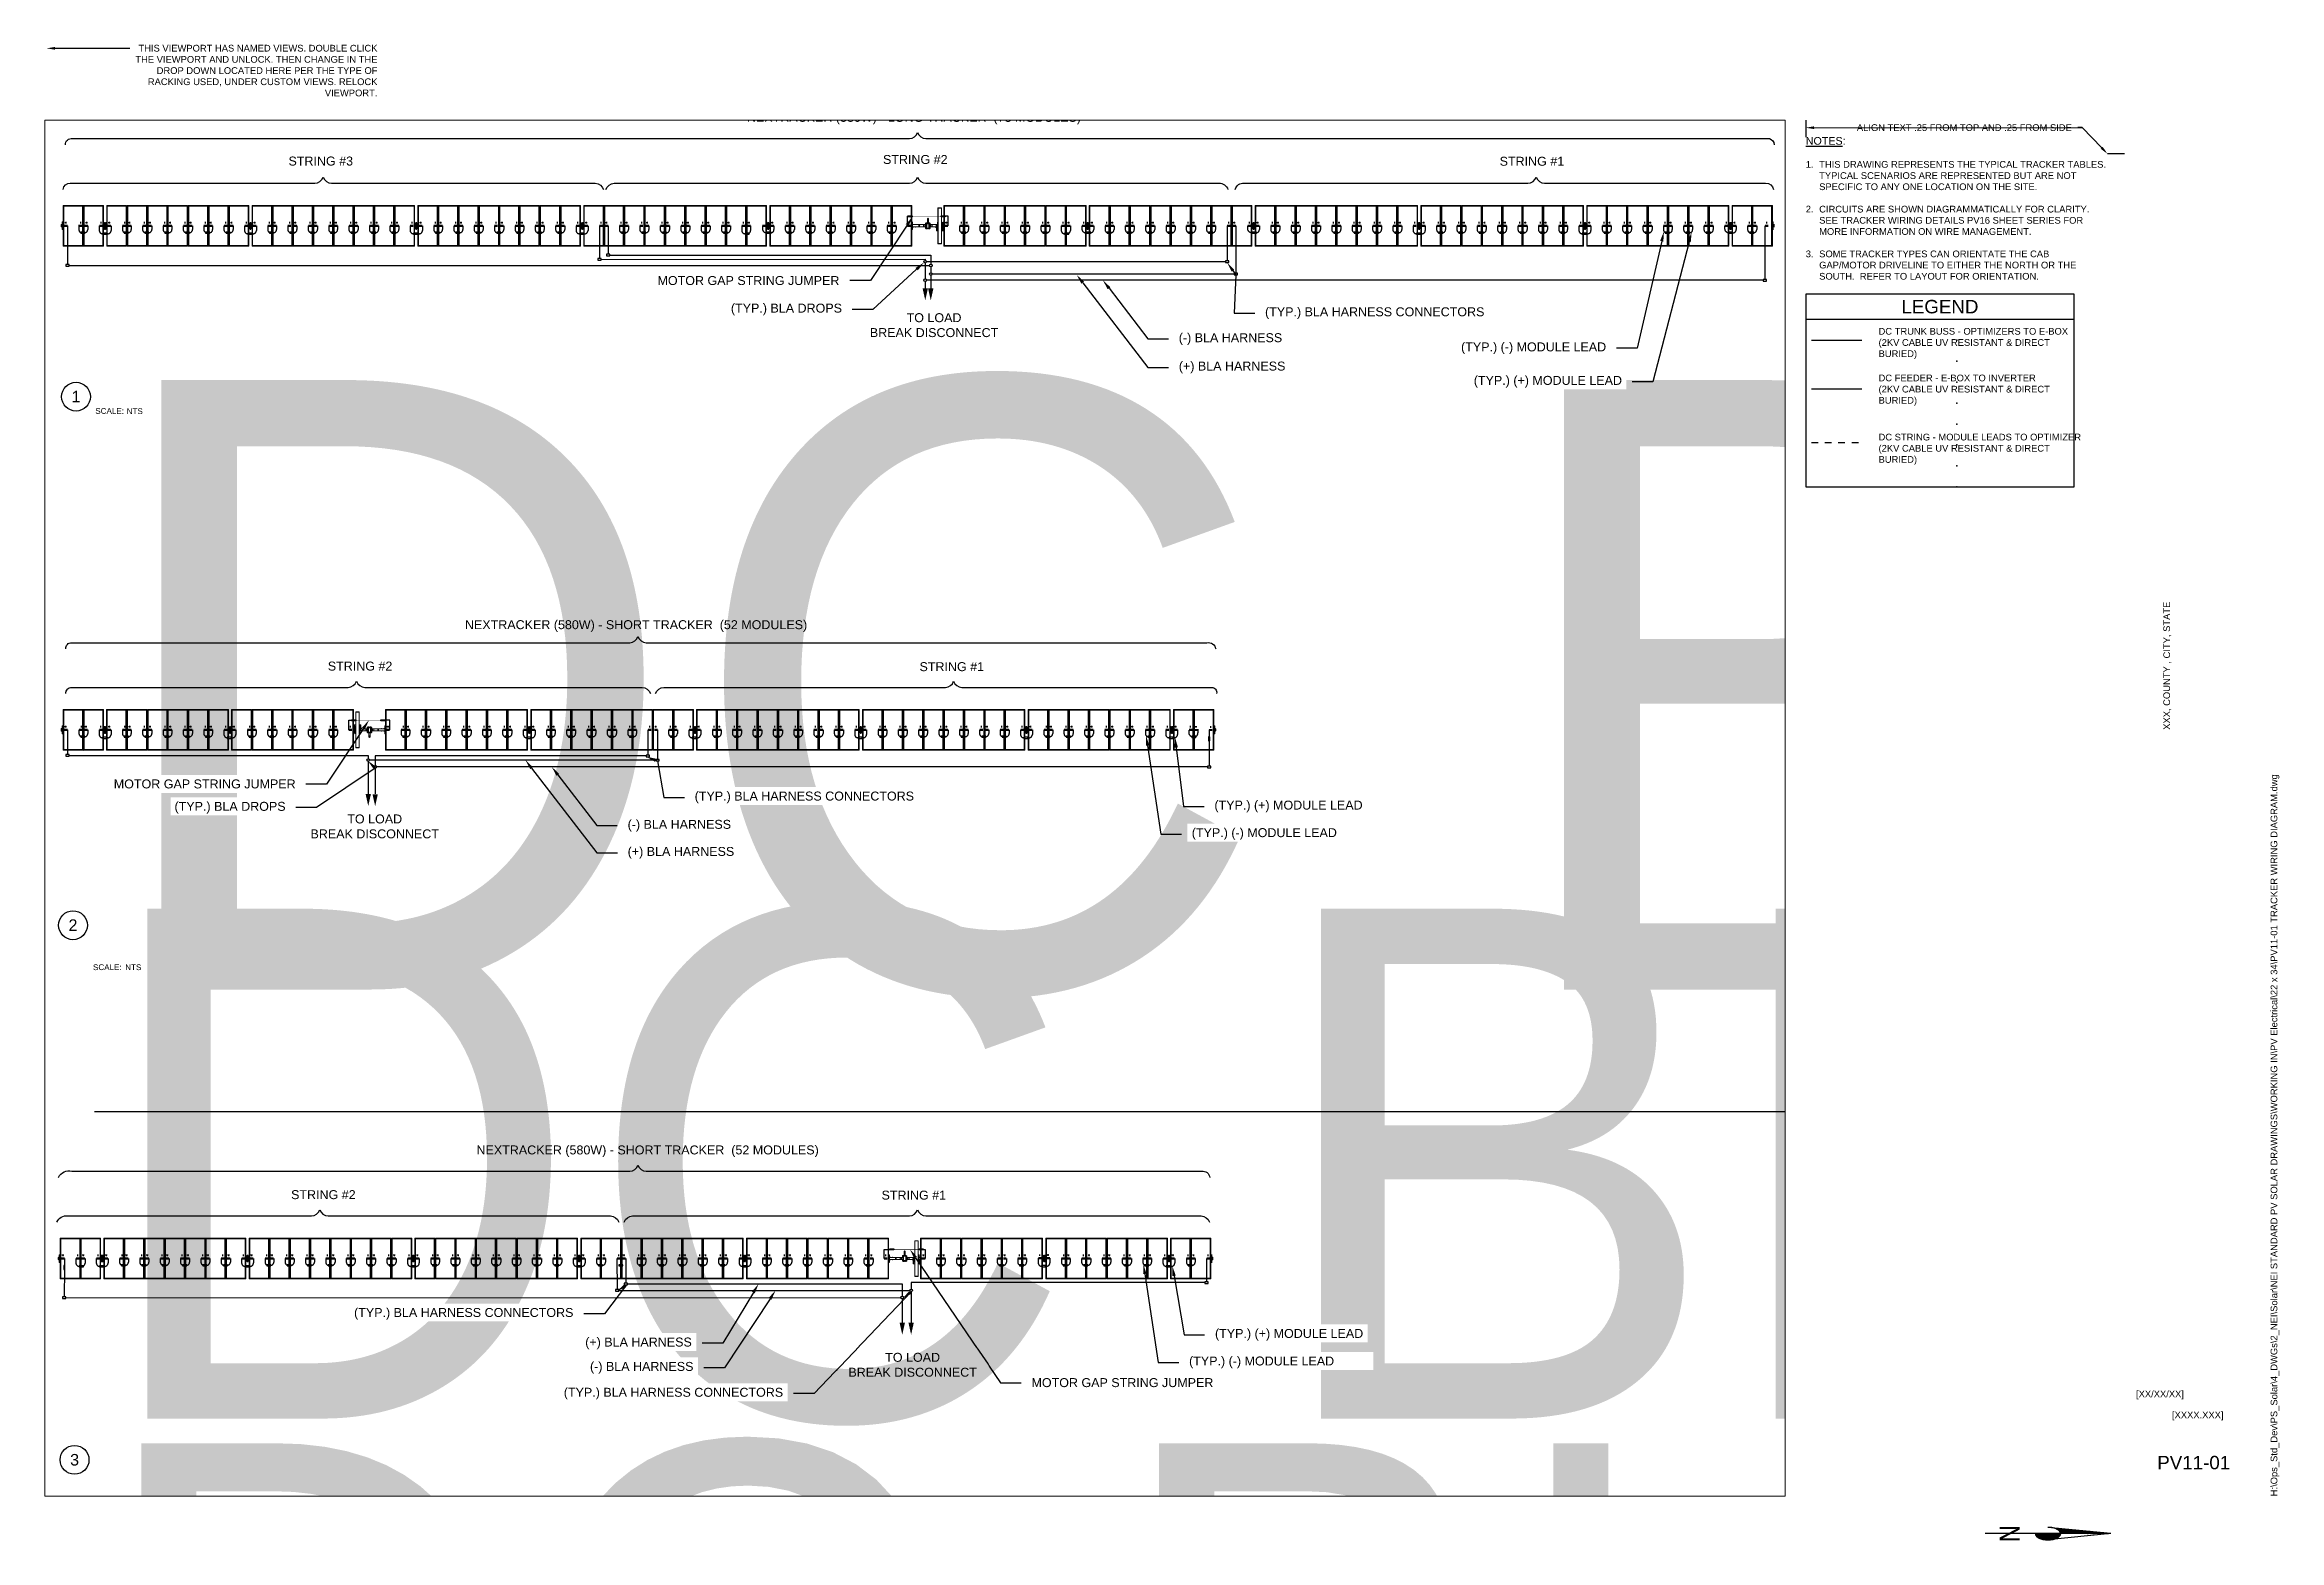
# Paper-space layout 'PV11-01 TRACKER WIRING DIAGRAM (3)' of a CAD drawing. Header units: feet. Extents: x 0.7 to 34, y 0.6 to 22.9.
# The model-space entities are those that its viewports show. They can reach past a viewport. Long polylines and large blocks are cut down to what shows.
import ezdxf
from ezdxf import colors
from ezdxf.entities.mleader import LeaderData, LeaderLine
from ezdxf.enums import TextEntityAlignment as Align
from ezdxf.lldxf.tags import DXFTag
from ezdxf.math import Vec2, Vec3

# ---------------------------------------------------------------- set-up
doc = ezdxf.new("R2018")
doc.units = ezdxf.units.FT
doc.header["$MEASUREMENT"] = 0
doc.linetypes.add('HIDDEN', pattern=[0.375, 0.25, -0.125])
for name, color, linetype in [('E-DC HARNESS-NEG', 170, 'DC HARNESS CABLE'), ('E-DC HARNESS-POS', 10, 'DC HARNESS CABLE'), ('E-HARN-COMP', 8, 'Continuous'), ('E-TRNK-CABL-NEG', 6, 'HIDDEN'), ('E-TRUNK-CABLE-POS', 6, 'HIDDEN'), ('G-ANNO-TEXT', 1, 'Continuous'), ('G-ANNO-TTBL', 1, 'Continuous'), ('Polarity-Text', 7, 'Continuous')]:
    doc.layers.add(name, color=color, linetype=linetype)
doc.layers.add('G-NPLT', color=67, linetype='Continuous', plot=False)
doc.layers.add('VP', color=31, linetype='Continuous', plot=False)
doc.styles.add('NEI-A', font='arial.ttf')
doc.styles.get("Standard").update_dxf_attribs({"font": 'arial.ttf'})
tags = doc.linetypes.add('DC HARNESS CABLE', pattern='A,0.5,-0.2,["DH",Standard,S=0.1,R=0,X=-0.1,Y=-0.05],-0.2', length=0.9).pattern_tags.tags
tags[6] = DXFTag(74, 10)

psp = doc.layouts.new('PV11-01 TRACKER WIRING DIAGRAM (3)')

# ---------------------------------------------------------------- texts
at = {"layer": 'G-ANNO-TEXT', "char_height": 0.1, "style": 'NEI-A'}
for s, width, insert, attachment_point in [('\\A1;{\\H1.1429x;\\LNOTES\\l:\\P}\\P\\pxi-2,l2,t2;{\\A0;1.^ITHIS DRAWING REPRESENTS THE TYPICAL TRACKER TABLES. TYPICAL SCENARIOS ARE REPRESENTED BUT ARE NOT SPECIFIC TO ANY ONE LOCATION ON THE SITE. }\\P\\pi0,l0,tz;\\P\\pi-2,l2,t2;2.^ICIRCUITS ARE SHOWN DIAGRAMMATICALLY FOR CLARITY. SEE TRACKER WIRING DETAILS PV16 SHEET SERIES FOR MORE INFORMATION ON WIRE MANAGEMENT.\\P\\pi0,l0,tz;\\P\\pi-2,l2,t2;3.^ISOME TRACKER TYPES CAN ORIENTATE THE CAB GAP/MOTOR DRIVELINE TO EITHER THE NORTH OR THE SOUTH.  REFER TO LAYOUT FOR ORIENTATION.', 4.48118, (26.985, 21.519), 1), ('DC TRUNK BUSS - OPTIMIZERS TO E-BOX \\P(2KV CABLE UV RESISTANT & DIRECT BURIED)', 2.90724, (28.07, 18.443), 4), ('DC FEEDER - E-BOX TO INVERTER \\P(2KV CABLE UV RESISTANT & DIRECT BURIED)', 2.92188, (28.07, 17.748), 4), ('DC STRING - MODULE LEADS TO OPTIMIZER \\P(2KV CABLE UV RESISTANT & DIRECT BURIED)', 2.917, (28.07, 16.867), 4)]:
    psp.add_mtext_dynamic_manual_height_columns(s, width=width, gutter_width=0.547, heights=[0], dxfattribs=dict(at, insert=insert, attachment_point=attachment_point))
at = {"layer": 'G-ANNO-TTBL', "style": 'NEI-A'}
psp.add_text('XXX, COUNTY , CITY, STATE', height=0.1, rotation=90, dxfattribs=at).set_placement((32.374, 13.642), align=Align.MIDDLE)
for s, width, insert, char_height, attachment_point in [('[XX/XX/XX]', 0.85482, (31.908, 2.777), 0.1, 4), ('[XXXX.XXX]', 0.85482, (32.828, 2.464), 0.1, 5), ('PV11-01', 1.7218, (32.768, 1.768), 0.2, 5)]:
    psp.add_mtext_dynamic_manual_height_columns(s, width=width, gutter_width=0.5, heights=[0], dxfattribs=dict(at, insert=insert, char_height=char_height, attachment_point=attachment_point))
at = {"layer": 'G-NPLT', "insert": (33.914, 1.267), "char_height": 0.1, "width": 13.97168, "attachment_point": 1, "rotation": 90, "style": 'NEI-A'}
psp.add_mtext('H:\\\\Ops_Std_Dev\\\\PS_Solar\\\\4_DWGs\\\\2_NEI\\\\Solar\\\\NEI STANDARD PV SOLAR DRAWINGS\\\\WORKING IN\\\\PV Electrical\\\\22 x 34\\\\PV11-01 TRACKER WIRING DIAGRAM.dwg', dxfattribs=at)

msp = doc.modelspace()

# ---------------------------------------------------------------- texts
at = {"layer": 'G-ANNO-TEXT', "char_height": 20, "style": 'NEI-A', "bg_fill": 3, "box_fill_scale": 1.5, "bg_fill_color": 256, "bg_fill_transparency": 0}
for s, insert, width, attachment_point in [('\\pxqc;NEXTRACKER (580W) - LONG TRACKER  (78 MODULES)', (2430, 3962.4), 831.535, 3), ('\\pxqc;TO LOAD \\PBREAK DISCONNECT', (2219.2, 3461, -22.9), 320.07, 9), ('\\pxqc;NEXTRACKER (580W) - SHORT TRACKER  (52 MODULES)', (1815.6, 2828.5), 845.316, 3), ('\\pxqc;NEXTRACKER (580W) - SHORT TRACKER  (52 MODULES)', (1806.7, 1654.6), 775.907, 3), ('\\pxqc;TO LOAD \\PBREAK DISCONNECT', (2171.3, 1137.5, -22.9), 320.07, 9)]:
    msp.add_mtext(s, dxfattribs=dict(at, insert=insert, width=width, attachment_point=attachment_point))

# ---------------------------------------------------------------- blocks, each defined once
blk = doc.blocks.new('*U31')
blk.add_lwpolyline([(-2, -2.87), (2, -2.87), (2, 0), (-2, 0)], close=True)
blk.add_lwpolyline([(-2, -0.37), (2, -0.37)])
at = {"layer": 'G-NPLT'}
for p in [(0.25, -0.6825), (0.25, -0.995), (0.25, -1.3075), (0.25, -1.62), (0.25, -1.9325), (0.25, -2.245), (0.25, -2.5575), (0.25, -2.87)]:
    blk.add_point(p, dxfattribs=at)
at = {"layer": 'G-ANNO-TEXT', "insert": (0, -0.185), "char_height": 0.2, "attachment_point": 5, "style": 'NEI-A'}
blk.add_mtext_dynamic_manual_height_columns('LEGEND', width=3.607448, gutter_width=0.625, heights=[0], dxfattribs=at)
blk = doc.blocks.new('NORTH ARROW VERTICAL')
h = blk.add_hatch()
h.set_pattern_fill('ANSI31', color=0, scale=0.01, style=0)
h.paths.add_polyline_path([(-0.029, 0.337, -0.067391), (-0.022, 0.357, -0.104279), (-0.011, 0.371, -0.174286), (0, 0.375), (0, 0.625)])
h.paths.add_polyline_path([(0.031, 0.312), (0.029, 0.337, 0.067391), (0.022, 0.357, 0.104279), (0.011, 0.371, 0.174286), (0, 0.375), (0, 0.25, 0.174286), (0.011, 0.254, 0.104279), (0.022, 0.268, 0.065115), (0.029, 0.287, 0.051264)])
at = {"color": 0}
for p, q in [((0, 0.625), (-0.031, 0.312)), ((0, 0.625), (0.031, 0.312)), ((0, 0.625), (0, 0.375)), ((0, 0.375), (0, 0.25)), ((0, 0.25), (0, 0))]:
    blk.add_line(p, q, dxfattribs=at)
for points in [[(0, 0.375, 0.174286), (-0.011, 0.371, 0.104279), (-0.022, 0.357, 0.065115), (-0.029, 0.338, 0.051264), (-0.031, 0.312, 0.051264)], [(0.031, 0.312, 0.051264), (0.029, 0.338, 0.065115), (0.022, 0.357, 0.104279), (0.011, 0.371, 0.174286), (0, 0.375, 0.174286)], [(0, 0.25, 0.174286), (0.011, 0.254, 0.104279), (0.022, 0.268, 0.065115), (0.029, 0.287, 0.051264), (0.031, 0.312, 0.051264)]]:
    blk.add_lwpolyline(points, format="xyb", dxfattribs=at)
at = {"color": 0, "style": 'NEI-A', "width": 0.85}
blk.add_text('N', height=0.1, dxfattribs=at).set_placement((0, 0.122), align=Align.MIDDLE)
blk = doc.blocks.new('A$Cc93f9aa1')
at = {"lineweight": 5}
for points in [[(0.022, 0.27), (0.022, 0.273), (0.02, 0.27), (0.02, 0.272), (0.018, 0.272), (0.018, 0.268), (0.012, 0.268), (0.012, 0.277), (0.013, 0.277)], [(0.012, 0.277), (0.023, 0.277)], [(0.012, 0.25), (0.012, 0.247), (0.015, 0.247), (0.015, 0.245), (0.017, 0.245), (0.018, 0.245), (0.018, 0.253), (0.017, 0.25), (0.02, 0.267), (0.02, 0.265), (0.018, 0.265), (0.012, 0.265), (0.012, 0.268)], [(0.012, 0.265), (0.012, 0.25), (0.015, 0.25), (0.015, 0.247), (0.017, 0.247)], [(0.018, 0.273), (0.017, 0.273), (0.013, 0.273), (0.015, 0.273)], [(0.017, 0.272), (0.013, 0.272)], [(0.015, 0.232), (0.015, 0.235), (0.017, 0.245), (0.017, 0.247), (0.017, 0.25), (0.015, 0.25), (0.018, 0.265)], [(0.02, 0.255), (0.018, 0.255), (0.018, 0.253), (0.02, 0.27), (0.02, 0.268), (0.02, 0.265)], [(0.02, 0.268), (0.018, 0.268)], [(0.023, 0.247), (0.02, 0.247), (0.02, 0.255), (0.022, 0.273), (0.023, 0.273), (0.023, 0.272)], [(0.022, 0.273), (0.022, 0.275), (0.022, 0.273)], [(0.022, 0.268), (0.022, 0.267)], [(0.497, 0.255), (0.495, 0.255), (0.493, 0.253), (0.493, 0.252), (0.49, 0.252), (0.49, 0.255), (0.493, 0.255), (0.488, 0.265), (0.49, 0.265), (0.488, 0.267), (0.49, 0.267), (0.49, 0.27), (0.49, 0.275), (0.488, 0.275)], [(0.49, 0.27), (0.49, 0.27)], [(0.49, 0.267), (0.49, 0.267)], [(0.49, 0.265), (0.495, 0.255), (0.493, 0.255), (0.493, 0.253)], [(0.497, 0.252), (0.497, 0.25), (0.497, 0.262), (0.497, 0.267), (0.497, 0.258), (0.5, 0.258), (0.5, 0.267), (0.498, 0.267)], [(0.497, 0.26), (0.497, 0.25)], [(0.497, 0.26), (0.497, 0.26)], [(0.497, 0.258), (0.497, 0.257), (0.497, 0.255), (0.5, 0.255), (0.5, 0.258)], [(0.498, 0.267), (0.498, 0.267)], [(0.5, 0.272), (0.5, 0.273), (0.5, 0.27), (0.502, 0.27), (0.503, 0.27), (0.503, 0.268), (0.505, 0.268), (0.505, 0.267)], [(0.508, 0.273), (0.507, 0.273), (0.502, 0.273), (0.5, 0.273), (0.502, 0.273)], [(0.503, 0.272), (0.502, 0.272), (0.5, 0.272), (0.502, 0.272), (0.503, 0.27), (0.505, 0.27), (0.503, 0.27), (0.505, 0.27), (0.507, 0.27), (0.508, 0.27), (0.507, 0.27), (0.508, 0.272), (0.51, 0.272), (0.508, 0.272), (0.507, 0.272)], [(0.5, 0.27), (0.5, 0.262), (0.5, 0.238), (0.502, 0.238)], [(0.502, 0.27), (0.5, 0.27), (0.502, 0.27), (0.503, 0.27), (0.502, 0.27), (0.502, 0.268), (0.503, 0.268), (0.505, 0.268), (0.507, 0.268), (0.508, 0.268), (0.51, 0.268)], [(0.5, 0.267), (0.502, 0.267)], [(0.502, 0.27), (0.502, 0.27)], [(0.502, 0.247), (0.502, 0.268), (0.503, 0.268), (0.503, 0.247), (0.505, 0.247), (0.505, 0.218), (0.507, 0.218), (0.507, 0.197), (0.508, 0.197), (0.508, 0.218)], [(0.503, 0.267), (0.505, 0.267), (0.505, 0.247), (0.507, 0.247), (0.507, 0.268), (0.508, 0.268), (0.508, 0.27), (0.51, 0.27), (0.51, 0.273), (0.508, 0.273), (0.508, 0.272)], [(0.505, 0.27), (0.507, 0.27), (0.507, 0.268), (0.508, 0.268), (0.508, 0.247)], [(0.507, 0.27), (0.508, 0.27), (0.51, 0.27), (0.508, 0.27), (0.51, 0.27), (0.512, 0.27)], [(0.507, 0.267), (0.508, 0.267)], [(0.508, 0.238), (0.51, 0.238), (0.51, 0.262), (0.51, 0.27)], [(0.51, 0.267), (0.512, 0.267), (0.513, 0.262), (0.513, 0.25), (0.513, 0.252)], [(0.51, 0.248), (0.512, 0.25), (0.512, 0.248), (0.513, 0.25), (0.513, 0.26)], [(0.51, 0.258), (0.51, 0.255), (0.512, 0.255), (0.512, 0.257), (0.513, 0.252), (0.512, 0.25), (0.51, 0.25), (0.51, 0.255)], [(0.512, 0.267), (0.512, 0.267)], [(0.52, 0.262), (0.513, 0.258), (0.513, 0.257)], [(0.513, 0.26), (0.513, 0.26)], [(0.518, 0.258), (0.513, 0.253)], [(0.522, 0.265), (0.518, 0.255), (0.52, 0.255), (0.518, 0.253), (0.518, 0.255), (0.52, 0.255)], [(0.523, 0.257), (0.523, 0.255), (0.52, 0.255), (0.523, 0.265), (0.522, 0.265), (0.522, 0.263), (0.522, 0.265), (0.523, 0.265), (0.525, 0.267)], [(0.522, 0.263), (0.522, 0.267), (0.523, 0.267), (0.523, 0.27), (0.523, 0.275), (0.525, 0.275)], [(0.523, 0.27), (0.523, 0.27)], [(0.523, 0.267), (0.523, 0.267)], [(0.755, 0.277), (0.758, 0.277)], [(0.757, 0.27), (0.757, 0.273), (0.757, 0.275), (0.757, 0.273), (0.757, 0.272), (0.758, 0.272), (0.758, 0.27), (0.758, 0.268)], [(0.757, 0.275), (0.758, 0.275)], [(0.76, 0.255), (0.758, 0.255), (0.758, 0.263), (0.757, 0.273)], [(0.99, 0.277), (0.993, 0.277)], [(0.99, 0.273), (0.99, 0.27)], [(0.995, 0.255), (0.993, 0.255), (0.993, 0.257), (0.992, 0.263), (0.992, 0.273), (0.992, 0.27), (0.993, 0.268)], [(1.223, 0.277), (1.228, 0.277)], [(1.225, 0.27), (1.225, 0.273), (1.225, 0.275), (1.225, 0.273), (1.227, 0.273), (1.227, 0.27), (1.228, 0.268)], [(1.225, 0.275), (1.227, 0.275)], [(1.23, 0.255), (1.228, 0.255), (1.227, 0.257), (1.227, 0.263), (1.225, 0.273)], [(1.458, 0.277), (1.463, 0.277)], [(1.462, 0.268), (1.462, 0.27), (1.462, 0.273), (1.46, 0.273), (1.46, 0.275), (1.462, 0.275)], [(1.46, 0.275), (1.46, 0.273), (1.46, 0.27)], [(1.463, 0.255), (1.462, 0.255), (1.462, 0.263), (1.46, 0.273)], [(1.693, 0.277), (1.697, 0.277)], [(1.695, 0.273), (1.695, 0.275), (1.695, 0.273)], [(1.697, 0.268), (1.697, 0.27), (1.697, 0.272), (1.695, 0.272), (1.695, 0.273), (1.695, 0.27)], [(1.698, 0.255), (1.697, 0.255), (1.697, 0.257), (1.695, 0.263), (1.695, 0.273)], [(1.928, 0.277), (1.932, 0.277)], [(1.928, 0.273), (1.928, 0.27)], [(1.933, 0.255), (1.932, 0.255), (1.932, 0.257), (1.93, 0.263), (1.93, 0.273), (1.93, 0.275), (1.93, 0.27), (1.932, 0.268)], [(2.155, 0.007), (2.155, 0.458)], [(2.162, 0.467), (2.162, 0)], [(2.163, 0.252), (2.167, 0.252), (2.163, 0.252), (2.163, 0.25), (2.162, 0.25), (2.162, 0.252), (2.163, 0.252), (2.163, 0.255), (2.167, 0.255), (2.167, 0.253), (2.167, 0.255), (2.168, 0.255), (2.163, 0.265), (2.168, 0.255), (2.167, 0.255), (2.163, 0.255), (2.163, 0.252), (2.163, 0.25), (2.162, 0.25), (2.162, 0.215), (2.163, 0.215), (2.163, 0.213), (2.167, 0.213), (2.167, 0.212), (2.167, 0.21), (2.168, 0.21), (2.163, 0.2), (2.168, 0.21), (2.167, 0.21), (2.163, 0.21), (2.163, 0.213), (2.162, 0.213), (2.162, 0.215), (2.162, 0.213)], [(2.163, 0.267), (2.163, 0.267)], [(2.163, 0.267), (2.163, 0.267)], [(2.18, 0.247), (2.18, 0.267), (2.18, 0.268), (2.18, 0.27), (2.178, 0.27), (2.177, 0.27), (2.178, 0.27), (2.177, 0.27), (2.177, 0.273), (2.177, 0.272), (2.178, 0.272), (2.177, 0.272), (2.177, 0.273), (2.177, 0.268), (2.178, 0.268), (2.177, 0.268), (2.177, 0.27), (2.177, 0.262), (2.177, 0.238), (2.177, 0.235), (2.178, 0.235), (2.177, 0.235), (2.178, 0.235), (2.177, 0.235), (2.168, 0.235), (2.168, 0.23), (2.177, 0.23), (2.178, 0.23), (2.177, 0.23), (2.178, 0.23), (2.177, 0.23), (2.178, 0.23), (2.177, 0.23), (2.178, 0.23), (2.177, 0.23), (2.178, 0.23)], [(2.18, 0.272), (2.178, 0.272), (2.177, 0.272), (2.178, 0.27), (2.18, 0.27), (2.18, 0.268), (2.18, 0.267), (2.182, 0.267), (2.183, 0.267), (2.182, 0.267), (2.18, 0.267), (2.18, 0.247), (2.18, 0.268), (2.177, 0.268), (2.177, 0.247), (2.18, 0.247), (2.18, 0.218), (2.18, 0.197), (2.177, 0.197), (2.177, 0.218), (2.175, 0.218), (2.175, 0.217), (2.177, 0.217), (2.175, 0.217), (2.177, 0.217), (2.175, 0.217), (2.177, 0.217), (2.175, 0.217), (2.177, 0.217), (2.168, 0.217)], [(2.17, 0.235), (2.168, 0.235), (2.177, 0.235), (2.177, 0.238), (2.177, 0.262), (2.177, 0.27), (2.178, 0.27), (2.177, 0.27), (2.178, 0.27)], [(2.168, 0.248), (2.177, 0.248), (2.175, 0.248), (2.173, 0.25), (2.175, 0.248), (2.177, 0.248), (2.175, 0.248), (2.173, 0.25), (2.172, 0.25), (2.172, 0.26), (2.172, 0.25), (2.173, 0.25), (2.175, 0.248), (2.173, 0.25), (2.175, 0.248), (2.175, 0.25), (2.175, 0.248), (2.175, 0.247), (2.177, 0.247), (2.177, 0.218), (2.18, 0.218), (2.18, 0.247), (2.182, 0.247), (2.182, 0.218), (2.185, 0.218), (2.185, 0.247), (2.187, 0.247), (2.187, 0.248), (2.185, 0.248), (2.193, 0.248)], [(2.173, 0.26), (2.173, 0.26)], [(2.173, 0.26), (2.173, 0.26)], [(2.177, 0.273), (2.183, 0.273), (2.185, 0.273), (2.178, 0.273), (2.177, 0.273), (2.178, 0.273), (2.177, 0.273), (2.178, 0.273)], [(2.177, 0.272), (2.178, 0.27)], [(2.178, 0.272), (2.177, 0.272)], [(2.177, 0.27), (2.177, 0.27)], [(2.177, 0.27), (2.177, 0.27)], [(2.177, 0.262), (2.178, 0.262)], [(2.177, 0.262), (2.178, 0.262)], [(2.178, 0.27), (2.18, 0.27)], [(2.178, 0.27), (2.18, 0.27)], [(2.193, 0.217), (2.185, 0.217), (2.187, 0.217), (2.187, 0.218), (2.185, 0.218), (2.185, 0.197), (2.182, 0.197), (2.182, 0.218), (2.18, 0.218), (2.18, 0.247), (2.182, 0.247), (2.182, 0.268), (2.185, 0.268), (2.185, 0.247), (2.182, 0.247), (2.182, 0.218), (2.185, 0.218), (2.185, 0.247)], [(2.183, 0.272), (2.185, 0.272), (2.183, 0.27), (2.185, 0.27), (2.185, 0.262), (2.185, 0.238), (2.185, 0.235), (2.187, 0.235), (2.185, 0.235), (2.193, 0.235), (2.193, 0.23), (2.185, 0.23), (2.185, 0.227), (2.185, 0.23), (2.187, 0.23), (2.185, 0.23), (2.187, 0.23), (2.185, 0.23)], [(2.185, 0.237), (2.185, 0.235), (2.187, 0.235), (2.185, 0.235), (2.185, 0.238), (2.185, 0.262), (2.185, 0.27), (2.187, 0.27), (2.185, 0.27), (2.187, 0.27), (2.185, 0.27), (2.187, 0.27), (2.185, 0.27), (2.185, 0.273), (2.185, 0.272)], [(2.185, 0.273), (2.187, 0.273)], [(2.185, 0.27), (2.185, 0.27)], [(2.185, 0.27), (2.185, 0.27)], [(2.187, 0.258), (2.187, 0.255)], [(2.187, 0.258), (2.187, 0.255), (2.188, 0.255), (2.188, 0.257)], [(2.188, 0.26), (2.188, 0.26)], [(2.188, 0.26), (2.188, 0.26)], [(2.2, 0.252), (2.2, 0.25), (2.2, 0.252), (2.198, 0.252), (2.198, 0.255), (2.195, 0.255), (2.195, 0.253), (2.195, 0.255), (2.193, 0.255), (2.198, 0.265), (2.193, 0.255), (2.195, 0.255), (2.198, 0.255), (2.198, 0.252), (2.198, 0.25), (2.2, 0.25), (2.2, 0.215), (2.198, 0.215), (2.198, 0.213), (2.195, 0.213), (2.195, 0.212), (2.195, 0.21), (2.195, 0.212), (2.193, 0.212), (2.193, 0.21), (2.193, 0.213), (2.195, 0.213), (2.195, 0.212), (2.193, 0.212), (2.193, 0.21), (2.193, 0.213), (2.195, 0.213), (2.198, 0.213), (2.198, 0.215), (2.2, 0.215), (2.2, 0.25), (2.198, 0.25), (2.198, 0.252), (2.2, 0.252), (2.202, 0.252)], [(2.198, 0.267), (2.198, 0.267)], [(2.198, 0.267), (2.198, 0.267)], [(2.2, 0), (2.2, 0.467)], [(2.207, 0.007), (2.207, 0.458)], [(2.433, 0.277), (2.43, 0.277)], [(2.432, 0.255), (2.43, 0.255), (2.43, 0.257), (2.432, 0.263), (2.432, 0.273), (2.432, 0.275), (2.432, 0.27), (2.43, 0.268)], [(2.433, 0.27), (2.433, 0.273)], [(2.668, 0.277), (2.665, 0.277)], [(2.667, 0.27), (2.667, 0.273), (2.667, 0.272), (2.665, 0.272), (2.665, 0.27), (2.665, 0.268)], [(2.667, 0.255), (2.665, 0.255), (2.665, 0.257), (2.667, 0.263), (2.667, 0.273)], [(2.667, 0.273), (2.667, 0.275), (2.667, 0.273)], [(2.903, 0.277), (2.898, 0.277)], [(2.898, 0.255), (2.9, 0.255), (2.9, 0.263), (2.902, 0.273)], [(2.9, 0.268), (2.9, 0.27), (2.9, 0.273), (2.902, 0.273), (2.902, 0.275), (2.903, 0.275)], [(2.902, 0.27), (2.902, 0.273), (2.902, 0.275)], [(3.138, 0.277), (3.133, 0.277)], [(3.138, 0.275), (3.137, 0.275), (3.137, 0.273), (3.135, 0.273), (3.135, 0.27), (3.133, 0.268)], [(3.135, 0.255), (3.133, 0.255), (3.135, 0.257), (3.135, 0.263), (3.137, 0.273)], [(3.137, 0.27), (3.137, 0.273), (3.137, 0.275)], [(3.372, 0.277), (3.368, 0.277)], [(3.37, 0.255), (3.368, 0.255), (3.368, 0.257), (3.37, 0.263), (3.37, 0.273), (3.37, 0.27), (3.368, 0.268)], [(3.372, 0.27), (3.372, 0.273)], [(3.607, 0.277), (3.603, 0.277)], [(3.605, 0.27), (3.605, 0.273), (3.605, 0.275), (3.605, 0.273), (3.605, 0.272), (3.603, 0.272), (3.603, 0.268)], [(3.605, 0.255), (3.603, 0.255), (3.603, 0.263), (3.605, 0.273)], [(3.842, 0.277), (3.837, 0.277)], [(3.837, 0.255), (3.838, 0.255), (3.838, 0.263), (3.84, 0.273)], [(3.842, 0.275), (3.84, 0.275), (3.84, 0.273), (3.838, 0.273), (3.838, 0.27), (3.838, 0.268)], [(3.84, 0.27), (3.84, 0.273), (3.84, 0.275)], [(4.065, 0.007), (4.065, 0.458)], [(4.073, 0), (4.073, 0.467)], [(4.073, 0.267), (4.073, 0.267)], [(4.073, 0.267), (4.073, 0.267)], [(4.083, 0.26), (4.083, 0.26)], [(4.083, 0.26), (4.083, 0.26)], [(4.088, 0.27), (4.09, 0.27), (4.088, 0.27)], [(4.088, 0.27), (4.09, 0.27), (4.088, 0.27)], [(4.095, 0.27), (4.095, 0.27)], [(4.095, 0.27), (4.095, 0.27)], [(4.098, 0.26), (4.098, 0.26)], [(4.098, 0.26), (4.098, 0.26)], [(4.11, 0.467), (4.11, 0)], [(4.11, 0.267), (4.11, 0.267)], [(4.11, 0.267), (4.11, 0.267)], [(4.116, 0.458), (4.116, 0.007)], [(4.345, 0.277), (4.34, 0.277)], [(4.34, 0.255), (4.341, 0.255), (4.341, 0.263), (4.343, 0.273)], [(4.343, 0.27), (4.343, 0.273), (4.343, 0.275), (4.343, 0.273), (4.341, 0.273), (4.341, 0.272), (4.341, 0.27), (4.341, 0.268)], [(4.578, 0.277), (4.575, 0.277)], [(4.576, 0.255), (4.575, 0.255), (4.575, 0.257), (4.576, 0.263), (4.576, 0.273), (4.576, 0.27), (4.575, 0.268)], [(4.578, 0.27), (4.578, 0.273)], [(4.813, 0.277), (4.81, 0.277)], [(4.81, 0.268), (4.81, 0.27), (4.81, 0.272), (4.811, 0.272), (4.811, 0.275), (4.813, 0.275)], [(4.811, 0.255), (4.81, 0.255), (4.81, 0.257), (4.811, 0.263), (4.811, 0.273)], [(4.811, 0.27), (4.811, 0.273), (4.811, 0.275)], [(5.048, 0.277), (5.045, 0.277)], [(5.048, 0.275), (5.046, 0.275), (5.046, 0.273), (5.045, 0.273), (5.045, 0.27), (5.045, 0.268)], [(5.046, 0.255), (5.045, 0.255), (5.045, 0.263), (5.046, 0.273)], [(5.046, 0.27), (5.046, 0.273), (5.046, 0.275)], [(5.283, 0.277), (5.278, 0.277)], [(5.28, 0.255), (5.278, 0.255), (5.28, 0.257), (5.28, 0.263), (5.281, 0.273)], [(5.281, 0.27), (5.281, 0.273), (5.281, 0.275), (5.281, 0.273), (5.28, 0.273), (5.28, 0.268)], [(5.516, 0.277), (5.513, 0.277)], [(5.515, 0.255), (5.513, 0.255), (5.513, 0.257), (5.515, 0.263), (5.515, 0.273), (5.515, 0.27), (5.513, 0.268)], [(5.516, 0.27), (5.516, 0.273)], [(5.751, 0.277), (5.748, 0.277)], [(5.751, 0.275), (5.75, 0.275), (5.75, 0.273), (5.75, 0.272), (5.748, 0.272), (5.748, 0.27), (5.748, 0.268)], [(5.75, 0.255), (5.748, 0.255), (5.748, 0.257), (5.75, 0.263), (5.75, 0.273)], [(5.75, 0.27), (5.75, 0.273), (5.75, 0.275)], [(5.976, 0.007), (5.976, 0.458)], [(5.983, 0), (5.983, 0.467)], [(5.983, 0.267), (5.983, 0.267)], [(5.983, 0.267), (5.983, 0.267)], [(5.993, 0.26), (5.993, 0.26)], [(5.993, 0.26), (5.993, 0.26)], [(5.998, 0.27), (6, 0.27), (5.998, 0.27)], [(5.998, 0.27), (6, 0.27), (5.998, 0.27)], [(6.005, 0.272), (6.006, 0.272), (6.005, 0.272)], [(6.005, 0.272), (6.006, 0.272), (6.005, 0.272)], [(6.005, 0.27), (6.005, 0.27)], [(6.005, 0.27), (6.006, 0.27)], [(6.005, 0.27), (6.005, 0.27)], [(6.006, 0.27), (6.005, 0.27)], [(6.006, 0.262), (6.006, 0.27)], [(6.006, 0.262), (6.006, 0.27)], [(6.008, 0.267), (6.008, 0.267)], [(6.008, 0.267), (6.008, 0.267)], [(6.01, 0.26), (6.01, 0.26)], [(6.01, 0.26), (6.01, 0.26)], [(6.02, 0.467), (6.02, 0)], [(6.02, 0.267), (6.02, 0.267)], [(6.02, 0.267), (6.02, 0.267)], [(6.028, 0.458), (6.028, 0.007)], [(6.255, 0.277), (6.251, 0.277)], [(6.253, 0.27), (6.253, 0.273), (6.253, 0.275), (6.253, 0.273), (6.251, 0.272), (6.251, 0.27), (6.251, 0.268)], [(6.253, 0.255), (6.251, 0.255), (6.251, 0.263), (6.253, 0.273)], [(6.49, 0.277), (6.485, 0.277)], [(6.485, 0.255), (6.486, 0.255), (6.486, 0.263), (6.488, 0.273)], [(6.488, 0.27), (6.488, 0.273), (6.486, 0.273), (6.486, 0.27), (6.486, 0.268)], [(6.488, 0.273), (6.488, 0.275), (6.488, 0.273)], [(6.725, 0.277), (6.72, 0.277)], [(6.72, 0.268), (6.721, 0.27), (6.721, 0.273), (6.723, 0.273), (6.723, 0.275), (6.725, 0.275)], [(6.721, 0.255), (6.72, 0.255), (6.72, 0.257), (6.721, 0.263), (6.723, 0.273)], [(6.723, 0.27), (6.723, 0.273), (6.723, 0.275)], [(6.958, 0.277), (6.955, 0.277)], [(6.956, 0.255), (6.955, 0.255), (6.955, 0.257), (6.956, 0.263), (6.956, 0.273), (6.956, 0.275), (6.956, 0.273), (6.956, 0.272), (6.955, 0.27), (6.955, 0.268)], [(6.956, 0.275), (6.958, 0.275)], [(6.958, 0.27), (6.958, 0.273)], [(7.193, 0.277), (7.19, 0.277)], [(7.191, 0.27), (7.191, 0.273), (7.191, 0.275), (7.191, 0.273), (7.19, 0.272), (7.19, 0.268)], [(7.191, 0.255), (7.19, 0.255), (7.19, 0.263), (7.191, 0.273)], [(7.428, 0.277), (7.423, 0.277)], [(7.423, 0.255), (7.425, 0.255), (7.425, 0.263), (7.426, 0.273)], [(7.426, 0.27), (7.426, 0.273), (7.426, 0.275), (7.426, 0.273), (7.425, 0.273), (7.425, 0.268)], [(7.663, 0.277), (7.658, 0.277)], [(7.66, 0.255), (7.658, 0.255), (7.658, 0.257), (7.66, 0.263), (7.66, 0.273), (7.661, 0.273), (7.661, 0.275), (7.66, 0.275), (7.66, 0.273), (7.66, 0.27), (7.658, 0.268)], [(7.661, 0.27), (7.661, 0.273)], [(7.886, 0.007), (7.886, 0.458)], [(7.893, 0), (7.893, 0.467)], [(7.895, 0.267), (7.895, 0.267)], [(7.895, 0.267), (7.895, 0.267)], [(7.908, 0.247), (7.908, 0.268), (7.911, 0.268), (7.911, 0.267), (7.911, 0.247), (7.911, 0.267), (7.913, 0.267), (7.915, 0.267), (7.913, 0.267), (7.911, 0.267), (7.911, 0.268), (7.911, 0.27), (7.91, 0.27), (7.908, 0.272), (7.91, 0.272), (7.911, 0.272), (7.91, 0.272), (7.908, 0.272), (7.908, 0.273), (7.908, 0.27), (7.91, 0.27), (7.908, 0.27), (7.91, 0.27), (7.911, 0.27), (7.91, 0.27), (7.911, 0.27), (7.911, 0.268), (7.913, 0.268), (7.913, 0.27), (7.911, 0.27), (7.913, 0.27), (7.915, 0.27), (7.913, 0.27), (7.911, 0.27), (7.91, 0.27), (7.908, 0.272), (7.91, 0.272), (7.908, 0.272), (7.908, 0.273), (7.908, 0.268), (7.91, 0.268), (7.908, 0.268), (7.908, 0.27), (7.908, 0.262), (7.908, 0.238), (7.908, 0.235), (7.9, 0.235), (7.9, 0.23), (7.908, 0.23), (7.91, 0.23), (7.908, 0.23), (7.91, 0.23), (7.908, 0.23), (7.91, 0.23), (7.908, 0.23), (7.91, 0.23), (7.908, 0.23), (7.91, 0.23)], [(7.9, 0.248), (7.908, 0.248), (7.906, 0.248), (7.905, 0.25), (7.906, 0.248), (7.905, 0.25), (7.903, 0.25), (7.905, 0.25), (7.906, 0.248), (7.905, 0.25), (7.906, 0.248), (7.906, 0.247), (7.908, 0.247), (7.908, 0.218), (7.911, 0.218), (7.911, 0.247), (7.913, 0.247), (7.911, 0.247), (7.911, 0.268), (7.913, 0.268), (7.915, 0.268), (7.913, 0.268), (7.911, 0.268), (7.913, 0.268), (7.915, 0.268), (7.913, 0.268), (7.911, 0.268), (7.913, 0.268), (7.913, 0.27), (7.915, 0.27), (7.916, 0.27), (7.916, 0.273), (7.916, 0.272), (7.915, 0.27), (7.916, 0.27), (7.916, 0.262), (7.916, 0.238), (7.916, 0.235), (7.918, 0.235), (7.916, 0.235), (7.925, 0.235), (7.925, 0.23), (7.916, 0.23), (7.916, 0.227), (7.916, 0.23), (7.918, 0.23), (7.916, 0.23), (7.918, 0.23), (7.916, 0.23), (7.918, 0.23)], [(7.905, 0.26), (7.905, 0.26)], [(7.905, 0.26), (7.905, 0.26)], [(7.918, 0.273), (7.916, 0.273), (7.91, 0.273), (7.908, 0.273), (7.91, 0.273), (7.916, 0.273)], [(7.908, 0.27), (7.908, 0.27)], [(7.91, 0.235), (7.908, 0.235), (7.91, 0.235), (7.908, 0.235), (7.908, 0.238), (7.908, 0.262), (7.91, 0.262), (7.908, 0.262), (7.91, 0.262), (7.908, 0.262), (7.908, 0.27), (7.91, 0.27), (7.911, 0.27)], [(7.908, 0.27), (7.908, 0.27)], [(7.925, 0.248), (7.916, 0.248), (7.918, 0.248), (7.92, 0.248), (7.918, 0.248), (7.916, 0.248), (7.918, 0.248), (7.92, 0.248), (7.918, 0.248), (7.918, 0.247), (7.916, 0.247), (7.916, 0.218), (7.913, 0.218), (7.913, 0.247), (7.916, 0.247), (7.916, 0.268), (7.913, 0.268), (7.913, 0.247), (7.911, 0.247), (7.911, 0.218), (7.913, 0.218), (7.913, 0.197), (7.916, 0.197), (7.916, 0.218), (7.918, 0.218), (7.918, 0.217), (7.916, 0.217), (7.918, 0.217)], [(7.916, 0.237), (7.916, 0.238), (7.916, 0.237), (7.918, 0.237), (7.916, 0.237), (7.916, 0.235), (7.918, 0.235), (7.916, 0.235), (7.916, 0.238), (7.916, 0.262), (7.918, 0.262), (7.916, 0.262), (7.918, 0.262), (7.916, 0.262), (7.916, 0.27), (7.918, 0.27), (7.916, 0.27), (7.918, 0.27), (7.916, 0.27), (7.918, 0.27), (7.916, 0.27), (7.915, 0.27), (7.913, 0.27), (7.915, 0.27), (7.913, 0.27)], [(7.916, 0.267), (7.918, 0.267)], [(7.918, 0.267), (7.918, 0.267)], [(7.921, 0.262), (7.921, 0.25), (7.92, 0.25)], [(7.921, 0.262), (7.921, 0.25), (7.92, 0.25)], [(7.92, 0.26), (7.92, 0.26)], [(7.92, 0.26), (7.92, 0.26)], [(7.921, 0.25), (7.921, 0.26), (7.921, 0.25), (7.923, 0.25)], [(7.93, 0.27), (7.93, 0.27)], [(7.93, 0.267), (7.93, 0.267)], [(7.93, 0.267), (7.93, 0.267)], [(7.931, 0.467), (7.931, 0)], [(7.938, 0.458), (7.938, 0.007)], [(8.165, 0.277), (8.161, 0.277)], [(8.163, 0.255), (8.161, 0.255), (8.161, 0.257), (8.163, 0.263), (8.163, 0.273), (8.163, 0.275), (8.163, 0.27), (8.161, 0.268)], [(8.165, 0.27), (8.165, 0.273)], [(8.4, 0.277), (8.396, 0.277)], [(8.398, 0.27), (8.398, 0.273), (8.398, 0.275), (8.398, 0.272), (8.396, 0.272), (8.396, 0.27), (8.396, 0.268)], [(8.398, 0.255), (8.396, 0.255), (8.396, 0.263), (8.398, 0.273)], [(8.635, 0.277), (8.63, 0.277)], [(8.63, 0.255), (8.631, 0.255), (8.631, 0.263), (8.633, 0.273)], [(8.633, 0.27), (8.633, 0.273), (8.631, 0.273), (8.631, 0.268)], [(8.633, 0.273), (8.633, 0.275), (8.633, 0.273)], [(8.87, 0.277), (8.865, 0.277)], [(8.868, 0.27), (8.868, 0.273), (8.866, 0.273), (8.866, 0.27), (8.865, 0.268)], [(8.866, 0.255), (8.865, 0.255), (8.866, 0.257), (8.866, 0.263), (8.868, 0.273)], [(8.868, 0.273), (8.868, 0.275), (8.868, 0.273)], [(9.103, 0.277), (9.1, 0.277)], [(9.101, 0.255), (9.1, 0.255), (9.1, 0.257), (9.101, 0.263), (9.101, 0.273), (9.101, 0.275), (9.101, 0.272), (9.1, 0.27), (9.1, 0.268)], [(9.101, 0.275), (9.103, 0.275)], [(9.103, 0.27), (9.103, 0.273)], [(9.338, 0.277), (9.335, 0.277)], [(9.336, 0.27), (9.336, 0.273), (9.335, 0.272), (9.335, 0.268)], [(9.336, 0.255), (9.335, 0.255), (9.335, 0.263), (9.336, 0.273)], [(9.336, 0.275), (9.338, 0.275)], [(9.336, 0.273), (9.336, 0.275), (9.336, 0.273)], [(9.568, 0.277), (9.575, 0.277)], [(9.576, 0.25), (9.575, 0.25), (9.57, 0.25), (9.571, 0.272), (9.575, 0.272), (9.571, 0.272), (9.573, 0.272)], [(9.576, 0.272), (9.575, 0.272), (9.575, 0.25), (9.576, 0.25), (9.575, 0.25), (9.575, 0.248), (9.575, 0.245), (9.576, 0.245), (9.575, 0.245), (9.575, 0.22), (9.575, 0.218), (9.57, 0.218), (9.57, 0.22), (9.571, 0.22)], [(9.57, 0.27), (9.57, 0.268), (9.57, 0.267)], [(9.57, 0.268), (9.571, 0.268)], [(9.733, 0.263), (9.73, 0.26), (9.73, 0.245), (9.718, 0.245), (9.706, 0.245), (9.66, 0.245), (9.648, 0.245), (9.611, 0.245), (9.608, 0.245), (9.586, 0.245), (9.583, 0.245), (9.576, 0.245), (9.575, 0.245), (9.57, 0.245), (9.575, 0.245), (9.576, 0.245), (9.575, 0.245), (9.575, 0.247), (9.57, 0.247), (9.57, 0.245), (9.571, 0.245)], [(9.575, 0.27), (9.575, 0.272), (9.575, 0.277), (9.576, 0.277)], [(9.578, 0.275), (9.576, 0.275), (9.575, 0.275), (9.576, 0.275), (9.575, 0.275)], [(9.578, 0.265), (9.576, 0.265), (9.576, 0.268), (9.578, 0.268)], [(9.576, 0.268), (9.576, 0.265)], [(9.576, 0.248), (9.576, 0.265), (9.576, 0.248)], [(9.745, 0.267), (9.746, 0.267), (9.733, 0.267), (9.728, 0.265), (9.726, 0.26), (9.726, 0.25), (9.726, 0.248), (9.73, 0.248)], [(9.741, 0.263), (9.74, 0.263), (9.736, 0.263)], [(9.746, 0.258), (9.746, 0.263), (9.743, 0.263), (9.743, 0.265), (9.743, 0.263), (9.743, 0.258)], [(9.745, 0.265), (9.743, 0.265), (9.746, 0.265), (9.746, 0.263), (9.75, 0.263)], [(9.743, 0.263), (9.745, 0.263)], [(9.758, 0.258), (9.758, 0.263), (9.761, 0.263), (9.761, 0.265), (9.76, 0.265), (9.76, 0.317), (9.746, 0.317), (9.746, 0.265), (9.748, 0.265)], [(9.746, 0.265), (9.75, 0.265), (9.746, 0.265)], [(9.758, 0.317), (9.756, 0.317), (9.755, 0.317), (9.751, 0.317), (9.753, 0.317), (9.751, 0.317), (9.753, 0.317), (9.751, 0.317), (9.75, 0.317), (9.75, 0.32), (9.755, 0.32), (9.751, 0.32), (9.753, 0.32)], [(9.75, 0.317), (9.756, 0.317)], [(9.75, 0.262), (9.75, 0.265), (9.75, 0.268), (9.756, 0.268), (9.756, 0.265), (9.75, 0.265), (9.756, 0.265), (9.756, 0.262), (9.755, 0.262), (9.753, 0.262), (9.753, 0.263), (9.755, 0.263)], [(9.75, 0.265), (9.751, 0.265)], [(9.751, 0.317), (9.753, 0.317)], [(9.751, 0.317), (9.753, 0.317)], [(9.751, 0.317), (9.753, 0.317), (9.751, 0.317)], [(9.751, 0.317), (9.753, 0.317)], [(9.755, 0.317), (9.751, 0.317)], [(9.751, 0.303), (9.753, 0.303), (9.751, 0.303)], [(9.751, 0.263), (9.751, 0.262)], [(9.753, 0.317), (9.755, 0.317), (9.755, 0.32), (9.756, 0.32)], [(9.755, 0.317), (9.753, 0.317)], [(9.755, 0.317), (9.753, 0.317)], [(9.753, 0.317), (9.755, 0.317)], [(9.753, 0.303), (9.755, 0.303), (9.753, 0.303)], [(9.753, 0.267), (9.755, 0.267)], [(9.755, 0.317), (9.756, 0.317)], [(9.755, 0.303), (9.756, 0.303), (9.755, 0.303)], [(9.76, 0.265), (9.756, 0.265), (9.76, 0.265)], [(9.756, 0.263), (9.758, 0.263), (9.758, 0.265)], [(9.776, 0.248), (9.778, 0.248), (9.778, 0.25), (9.778, 0.26), (9.776, 0.265), (9.771, 0.267), (9.761, 0.267), (9.76, 0.267)], [(9.763, 0.258), (9.763, 0.263), (9.763, 0.265), (9.761, 0.265)], [(9.761, 0.263), (9.763, 0.263), (9.765, 0.263), (9.768, 0.263)], [(9.866, 0.248), (9.866, 0.247), (9.865, 0.247), (9.866, 0.247), (9.865, 0.247), (9.866, 0.247), (9.866, 0.245), (9.865, 0.245), (9.863, 0.245), (9.856, 0.245), (9.845, 0.245), (9.8, 0.245), (9.776, 0.245), (9.776, 0.26), (9.773, 0.263)], [(9.865, 0.275), (9.863, 0.275), (9.863, 0.19), (9.865, 0.19)], [(9.863, 0.275), (9.87, 0.275)], [(9.865, 0.273), (9.866, 0.273)], [(9.908, 0.437), (9.908, 0.028), (9.908, 0.437)], [(9.91, 0.19), (9.916, 0.19), (9.916, 0.275), (9.91, 0.275)], [(9.913, 0.273), (9.915, 0.273)], [(9.916, 0.275), (9.918, 0.275)], [(9.93, 0.277), (9.931, 0.277), (9.931, 0.272), (9.93, 0.272)], [(9.93, 0.268), (9.93, 0.275), (9.93, 0.268)], [(9.93, 0.275), (9.931, 0.275), (9.933, 0.275), (9.931, 0.275)], [(9.935, 0.272), (9.936, 0.25), (9.93, 0.25), (9.931, 0.272), (9.93, 0.272), (9.93, 0.27)], [(9.93, 0.248), (9.93, 0.265), (9.93, 0.248)], [(9.936, 0.277), (9.931, 0.277)], [(9.935, 0.272), (9.931, 0.272), (9.935, 0.272)], [(9.935, 0.268), (9.935, 0.27)], [(9.936, 0.267), (9.936, 0.268), (9.938, 0.268)], [(10.166, 0.277), (10.171, 0.277)], [(10.168, 0.273), (10.168, 0.27)], [(10.173, 0.255), (10.171, 0.255), (10.171, 0.257), (10.17, 0.263), (10.17, 0.273), (10.17, 0.27), (10.171, 0.268)], [(10.401, 0.277), (10.406, 0.277)], [(10.403, 0.275), (10.405, 0.275)], [(10.403, 0.27), (10.403, 0.273), (10.403, 0.275), (10.403, 0.273), (10.405, 0.273), (10.405, 0.272), (10.405, 0.27), (10.405, 0.268)], [(10.406, 0.255), (10.405, 0.255), (10.405, 0.263), (10.403, 0.273)], [(10.636, 0.277), (10.64, 0.277)], [(10.638, 0.273), (10.638, 0.275), (10.638, 0.273)], [(10.638, 0.27), (10.638, 0.273), (10.64, 0.272), (10.64, 0.27), (10.64, 0.268)], [(10.641, 0.255), (10.64, 0.255), (10.64, 0.263), (10.638, 0.273)], [(10.871, 0.277), (10.875, 0.277)], [(10.871, 0.273), (10.871, 0.27)], [(10.876, 0.255), (10.875, 0.255), (10.875, 0.257), (10.873, 0.263), (10.873, 0.273), (10.873, 0.275), (10.873, 0.272), (10.875, 0.27), (10.875, 0.268)], [(11.105, 0.277), (11.11, 0.277)], [(11.106, 0.27), (11.106, 0.273), (11.106, 0.275), (11.106, 0.273), (11.108, 0.273), (11.108, 0.272), (11.108, 0.27), (11.11, 0.268)], [(11.111, 0.255), (11.11, 0.255), (11.11, 0.257), (11.108, 0.263), (11.106, 0.273)], [(11.333, 0.007), (11.333, 0.458)], [(11.34, 0), (11.34, 0.467)], [(11.341, 0.27), (11.341, 0.27)], [(11.341, 0.267), (11.341, 0.267)], [(11.341, 0.267), (11.341, 0.267)], [(11.361, 0.272), (11.363, 0.272), (11.361, 0.272), (11.363, 0.272), (11.365, 0.272), (11.363, 0.272), (11.361, 0.27), (11.36, 0.27), (11.361, 0.27), (11.36, 0.27), (11.361, 0.27), (11.363, 0.27), (11.365, 0.27), (11.363, 0.27), (11.365, 0.27), (11.363, 0.27), (11.365, 0.27), (11.363, 0.27), (11.365, 0.27), (11.363, 0.27), (11.363, 0.273), (11.363, 0.272), (11.361, 0.27), (11.361, 0.268), (11.36, 0.268), (11.36, 0.27), (11.361, 0.27), (11.36, 0.27), (11.361, 0.27), (11.361, 0.268), (11.36, 0.268), (11.358, 0.268), (11.358, 0.27), (11.356, 0.27), (11.355, 0.27), (11.356, 0.27), (11.355, 0.27), (11.355, 0.262), (11.355, 0.238), (11.355, 0.235), (11.356, 0.235), (11.355, 0.235), (11.346, 0.235), (11.348, 0.235)], [(11.356, 0.272), (11.355, 0.272), (11.356, 0.27), (11.355, 0.27), (11.356, 0.27), (11.355, 0.27), (11.355, 0.262), (11.356, 0.262), (11.355, 0.262), (11.356, 0.262), (11.355, 0.262), (11.355, 0.238), (11.355, 0.235), (11.356, 0.235), (11.355, 0.235), (11.355, 0.237), (11.355, 0.238), (11.355, 0.237), (11.355, 0.235), (11.356, 0.235), (11.355, 0.235), (11.346, 0.235), (11.346, 0.23), (11.355, 0.23), (11.355, 0.227), (11.355, 0.203), (11.355, 0.195), (11.356, 0.195), (11.358, 0.195), (11.356, 0.195), (11.358, 0.195), (11.356, 0.195), (11.358, 0.195), (11.356, 0.195), (11.355, 0.193), (11.356, 0.193), (11.355, 0.193), (11.361, 0.193), (11.363, 0.193), (11.361, 0.193)], [(11.36, 0.218), (11.358, 0.218), (11.358, 0.198), (11.358, 0.197), (11.36, 0.197), (11.361, 0.197), (11.361, 0.218), (11.361, 0.197), (11.36, 0.197), (11.36, 0.218), (11.358, 0.218), (11.355, 0.218), (11.355, 0.247), (11.353, 0.247), (11.353, 0.248), (11.355, 0.248), (11.353, 0.248), (11.353, 0.25), (11.353, 0.248), (11.351, 0.25), (11.35, 0.25), (11.35, 0.262), (11.351, 0.267), (11.35, 0.262), (11.35, 0.25), (11.35, 0.252), (11.35, 0.25), (11.35, 0.26), (11.35, 0.25)], [(11.351, 0.26), (11.351, 0.26)], [(11.351, 0.26), (11.351, 0.26)], [(11.358, 0.272), (11.356, 0.272), (11.355, 0.272), (11.355, 0.273), (11.355, 0.27), (11.355, 0.268), (11.356, 0.268), (11.355, 0.268), (11.355, 0.273), (11.355, 0.272), (11.356, 0.272)], [(11.355, 0.272), (11.356, 0.27)], [(11.355, 0.272), (11.356, 0.272)], [(11.355, 0.27), (11.355, 0.27)], [(11.355, 0.27), (11.355, 0.27)], [(11.36, 0.247), (11.36, 0.268), (11.361, 0.268), (11.361, 0.247), (11.36, 0.247), (11.36, 0.218), (11.361, 0.218), (11.361, 0.247), (11.361, 0.268), (11.36, 0.268), (11.36, 0.247), (11.361, 0.247), (11.361, 0.218), (11.36, 0.218), (11.36, 0.247), (11.358, 0.247), (11.358, 0.268), (11.355, 0.268), (11.355, 0.247), (11.358, 0.247), (11.358, 0.267), (11.36, 0.267), (11.361, 0.267), (11.36, 0.267), (11.358, 0.267)], [(11.356, 0.27), (11.358, 0.27)], [(11.356, 0.27), (11.358, 0.27)], [(11.356, 0.27), (11.358, 0.27), (11.358, 0.268)], [(11.358, 0.27), (11.36, 0.27), (11.36, 0.268), (11.361, 0.268), (11.36, 0.268), (11.358, 0.268), (11.358, 0.267), (11.358, 0.247)], [(11.358, 0.268), (11.36, 0.268)], [(11.358, 0.267), (11.358, 0.268)], [(11.358, 0.268), (11.36, 0.268)], [(11.358, 0.268), (11.36, 0.268)], [(11.358, 0.268), (11.36, 0.268)], [(11.36, 0.27), (11.361, 0.27), (11.363, 0.27), (11.363, 0.262), (11.363, 0.27), (11.363, 0.273), (11.363, 0.272)], [(11.361, 0.27), (11.361, 0.27)], [(11.365, 0.267), (11.363, 0.267), (11.363, 0.258), (11.366, 0.258), (11.366, 0.267), (11.363, 0.267), (11.363, 0.258), (11.366, 0.258), (11.366, 0.267), (11.368, 0.262), (11.368, 0.25), (11.366, 0.25), (11.366, 0.252), (11.366, 0.257), (11.366, 0.255), (11.363, 0.255), (11.365, 0.25), (11.365, 0.248), (11.366, 0.25), (11.366, 0.252), (11.366, 0.25), (11.365, 0.25), (11.365, 0.248), (11.366, 0.25), (11.365, 0.248), (11.363, 0.248), (11.37, 0.248), (11.363, 0.248), (11.365, 0.248), (11.366, 0.248), (11.365, 0.248)], [(11.366, 0.248), (11.365, 0.248), (11.366, 0.25), (11.368, 0.25), (11.368, 0.262), (11.366, 0.267), (11.363, 0.267)], [(11.365, 0.267), (11.365, 0.267)], [(11.365, 0.267), (11.365, 0.267)], [(11.366, 0.26), (11.366, 0.26)], [(11.366, 0.26), (11.366, 0.26)], [(11.376, 0.213), (11.376, 0.215), (11.376, 0.213), (11.378, 0.213), (11.375, 0.213), (11.375, 0.215), (11.376, 0.215), (11.376, 0.25), (11.375, 0.25), (11.375, 0.252), (11.378, 0.252), (11.375, 0.252), (11.376, 0.252), (11.376, 0.255), (11.373, 0.255), (11.371, 0.255), (11.376, 0.265), (11.371, 0.255), (11.373, 0.255), (11.376, 0.255), (11.376, 0.252), (11.375, 0.252), (11.371, 0.252), (11.373, 0.252), (11.373, 0.253), (11.373, 0.255), (11.373, 0.253), (11.371, 0.255), (11.373, 0.255), (11.371, 0.255), (11.371, 0.252), (11.373, 0.252), (11.373, 0.253), (11.371, 0.255), (11.371, 0.252), (11.375, 0.252), (11.375, 0.25), (11.376, 0.25), (11.376, 0.215), (11.375, 0.215), (11.375, 0.213), (11.376, 0.213), (11.376, 0.21), (11.373, 0.21), (11.371, 0.21), (11.376, 0.2), (11.371, 0.21), (11.373, 0.21), (11.373, 0.212), (11.373, 0.21), (11.376, 0.21), (11.376, 0.213), (11.375, 0.213), (11.378, 0.213)], [(11.376, 0.267), (11.376, 0.267)], [(11.376, 0.267), (11.376, 0.267)], [(11.378, 0.467), (11.378, 0)], [(11.385, 0.007), (11.385, 0.458)], [(11.611, 0.277), (11.608, 0.277)], [(11.61, 0.255), (11.608, 0.255), (11.608, 0.257), (11.61, 0.263), (11.61, 0.273), (11.61, 0.275), (11.61, 0.272), (11.608, 0.27), (11.608, 0.268)], [(11.611, 0.27), (11.611, 0.273)], [(11.846, 0.277), (11.843, 0.277)], [(11.845, 0.27), (11.845, 0.273), (11.843, 0.272), (11.843, 0.27), (11.843, 0.268)], [(11.845, 0.255), (11.843, 0.255), (11.843, 0.263), (11.845, 0.273)], [(11.845, 0.273), (11.845, 0.275), (11.845, 0.273)], [(12.081, 0.277), (12.076, 0.277)], [(12.076, 0.255), (12.078, 0.255), (12.078, 0.263), (12.08, 0.273)], [(12.081, 0.275), (12.08, 0.275), (12.08, 0.273), (12.078, 0.273), (12.078, 0.27), (12.078, 0.268)], [(12.08, 0.27), (12.08, 0.273), (12.08, 0.275)], [(12.316, 0.277), (12.311, 0.277)], [(12.313, 0.255), (12.311, 0.255), (12.311, 0.257), (12.313, 0.263), (12.313, 0.273), (12.313, 0.27), (12.311, 0.268)], [(12.314, 0.27), (12.314, 0.273), (12.314, 0.275), (12.313, 0.275), (12.313, 0.273), (12.314, 0.273)], [(12.549, 0.277), (12.546, 0.277)], [(12.548, 0.255), (12.546, 0.255), (12.546, 0.257), (12.548, 0.263), (12.548, 0.273), (12.548, 0.275), (12.548, 0.273), (12.548, 0.272), (12.546, 0.27), (12.546, 0.268)], [(12.548, 0.275), (12.549, 0.275)], [(12.549, 0.27), (12.549, 0.273)], [(12.786, 0.212), (12.786, 0.213), (12.783, 0.213), (12.783, 0.212), (12.781, 0.21), (12.781, 0.213), (12.783, 0.213), (12.783, 0.215), (12.781, 0.215), (12.781, 0.25), (12.783, 0.25), (12.783, 0.252), (12.783, 0.253), (12.781, 0.255), (12.781, 0.253), (12.781, 0.255), (12.781, 0.252), (12.786, 0.252), (12.786, 0.253), (12.786, 0.255), (12.783, 0.265), (12.781, 0.265), (12.779, 0.267)], [(12.781, 0.267), (12.783, 0.267), (12.783, 0.268), (12.781, 0.268), (12.781, 0.27), (12.781, 0.275)], [(12.781, 0.27), (12.781, 0.27)], [(12.781, 0.267), (12.781, 0.267)], [(12.781, 0.265), (12.786, 0.255), (12.781, 0.255), (12.781, 0.257)], [(12.784, 0.267), (12.783, 0.267), (12.783, 0.263), (12.783, 0.265), (12.784, 0.265), (12.784, 0.263)], [(12.784, 0.262), (12.791, 0.258), (12.791, 0.257)], [(12.786, 0.258), (12.791, 0.253)], [(12.793, 0.267), (12.791, 0.262), (12.791, 0.25), (12.791, 0.252)], [(12.791, 0.26), (12.791, 0.25), (12.793, 0.25), (12.794, 0.248), (12.796, 0.248)], [(12.794, 0.255), (12.794, 0.25), (12.793, 0.25), (12.791, 0.252), (12.793, 0.257), (12.793, 0.255), (12.794, 0.255), (12.794, 0.258)], [(12.793, 0.267), (12.793, 0.267)], [(12.793, 0.26), (12.793, 0.26)], [(12.804, 0.268), (12.803, 0.268), (12.801, 0.268), (12.801, 0.27), (12.799, 0.27), (12.798, 0.27), (12.799, 0.27), (12.798, 0.27), (12.796, 0.272), (12.796, 0.273), (12.794, 0.273), (12.794, 0.27), (12.796, 0.27), (12.796, 0.268), (12.798, 0.268), (12.799, 0.268), (12.799, 0.267)], [(12.796, 0.27), (12.794, 0.27), (12.796, 0.27), (12.798, 0.27), (12.796, 0.27), (12.798, 0.27), (12.798, 0.268), (12.796, 0.268), (12.796, 0.247)], [(12.796, 0.238), (12.794, 0.238), (12.794, 0.262), (12.794, 0.27)], [(12.794, 0.267), (12.796, 0.267)], [(12.796, 0.273), (12.798, 0.273), (12.803, 0.273), (12.804, 0.273), (12.806, 0.273)], [(12.796, 0.27), (12.796, 0.27)], [(12.803, 0.247), (12.803, 0.268), (12.801, 0.268), (12.801, 0.247), (12.799, 0.247), (12.799, 0.218), (12.798, 0.218), (12.798, 0.197), (12.796, 0.197), (12.796, 0.218)], [(12.798, 0.272), (12.799, 0.272)], [(12.798, 0.267), (12.799, 0.267), (12.799, 0.247), (12.798, 0.247), (12.798, 0.268), (12.799, 0.268), (12.801, 0.268), (12.803, 0.268), (12.803, 0.27), (12.801, 0.27), (12.803, 0.27), (12.801, 0.27), (12.803, 0.27), (12.804, 0.27), (12.803, 0.27), (12.804, 0.27), (12.806, 0.27)], [(12.801, 0.267), (12.803, 0.267)], [(12.806, 0.272), (12.804, 0.272), (12.803, 0.27), (12.804, 0.27), (12.804, 0.273), (12.804, 0.272)], [(12.803, 0.272), (12.804, 0.272), (12.803, 0.272)], [(12.804, 0.27), (12.804, 0.262), (12.804, 0.238), (12.803, 0.238)], [(12.803, 0.27), (12.803, 0.27)], [(12.808, 0.252), (12.808, 0.25), (12.808, 0.262), (12.808, 0.267), (12.808, 0.258), (12.804, 0.258), (12.804, 0.267), (12.806, 0.267), (12.804, 0.267)], [(12.804, 0.258), (12.804, 0.255), (12.808, 0.255), (12.808, 0.257), (12.808, 0.258)], [(12.806, 0.267), (12.806, 0.267)], [(12.806, 0.25), (12.806, 0.248), (12.808, 0.25), (12.806, 0.248), (12.808, 0.25), (12.809, 0.25), (12.809, 0.26)], [(12.808, 0.26), (12.808, 0.26)], [(12.811, 0.255), (12.809, 0.255), (12.811, 0.255), (12.811, 0.253), (12.811, 0.252), (12.814, 0.252), (12.814, 0.255), (12.811, 0.255), (12.816, 0.265), (12.814, 0.265), (12.816, 0.267), (12.814, 0.267), (12.814, 0.27), (12.814, 0.275), (12.816, 0.275)], [(12.814, 0.265), (12.809, 0.255), (12.811, 0.255), (12.811, 0.253)], [(12.814, 0.27), (12.814, 0.27)], [(12.814, 0.267), (12.814, 0.267)], [(13.293, 0.277), (13.281, 0.277)], [(13.283, 0.27), (13.283, 0.273), (13.281, 0.273), (13.281, 0.272)], [(13.294, 0.277), (13.293, 0.277), (13.293, 0.268), (13.286, 0.268), (13.286, 0.272), (13.284, 0.272), (13.284, 0.27), (13.283, 0.273), (13.284, 0.255), (13.286, 0.255), (13.286, 0.253), (13.284, 0.27), (13.284, 0.268), (13.284, 0.267), (13.286, 0.265), (13.286, 0.268), (13.284, 0.268)], [(13.283, 0.273), (13.283, 0.275), (13.283, 0.273)], [(13.284, 0.267), (13.288, 0.25), (13.289, 0.25), (13.286, 0.265), (13.293, 0.265), (13.293, 0.268)], [(13.293, 0.265), (13.293, 0.25), (13.289, 0.25), (13.289, 0.247), (13.288, 0.247), (13.288, 0.245), (13.286, 0.245), (13.288, 0.245), (13.289, 0.245), (13.289, 0.247), (13.293, 0.247), (13.293, 0.25)], [(13.289, 0.273), (13.288, 0.273), (13.291, 0.273), (13.293, 0.273)], [(13.288, 0.272), (13.291, 0.272)], [(0, 0.245), (0, 0.22)], [(0.002, 0.247), (0.005, 0.247), (0.01, 0.247), (0.008, 0.247), (0.01, 0.247)], [(0.002, 0.245), (0.003, 0.245)], [(0.007, 0.222), (0.005, 0.222), (0.005, 0.22), (0.007, 0.22), (0.008, 0.218), (0.012, 0.218), (0.01, 0.218), (0.005, 0.218), (0.002, 0.218)], [(0.002, 0.22), (0.003, 0.22)], [(0.003, 0.238), (0.003, 0.243), (0.003, 0.223), (0.003, 0.228), (0.003, 0.227)], [(0.005, 0.238), (0.003, 0.238), (0.003, 0.228)], [(0.003, 0.237), (0.003, 0.238), (0.003, 0.237)], [(0.007, 0.243), (0.005, 0.243), (0.005, 0.245), (0.007, 0.245), (0.007, 0.247), (0.008, 0.247), (0.01, 0.247), (0.012, 0.247), (0.008, 0.247), (0.008, 0.245), (0.007, 0.245), (0.005, 0.245), (0.005, 0.243)], [(0.005, 0.245), (0.007, 0.245)], [(0.005, 0.222), (0.005, 0.22), (0.007, 0.22), (0.008, 0.22), (0.008, 0.218), (0.008, 0.22), (0.01, 0.22), (0.008, 0.22), (0.007, 0.22), (0.005, 0.22)], [(0.013, 0.247), (0.012, 0.247), (0.01, 0.247), (0.01, 0.245), (0.008, 0.245), (0.007, 0.245), (0.008, 0.245), (0.012, 0.245), (0.01, 0.245)], [(0.008, 0.247), (0.008, 0.245)], [(0.013, 0.218), (0.012, 0.218), (0.01, 0.22), (0.008, 0.22)], [(0.012, 0.247), (0.012, 0.245), (0.012, 0.218)], [(0.013, 0.245), (0.012, 0.245), (0.012, 0.242), (0.012, 0.223), (0.012, 0.22), (0.013, 0.22)], [(0.012, 0.197), (0.012, 0.2), (0.018, 0.2), (0.02, 0.2), (0.017, 0.215), (0.017, 0.217), (0.015, 0.217), (0.017, 0.217), (0.017, 0.215), (0.017, 0.22), (0.017, 0.218), (0.015, 0.218), (0.015, 0.22)], [(0.012, 0.217), (0.012, 0.218), (0.015, 0.218), (0.015, 0.217)], [(0.018, 0.2), (0.015, 0.217), (0.012, 0.217), (0.012, 0.2)], [(0.013, 0.188), (0.012, 0.188), (0.012, 0.197), (0.018, 0.197), (0.018, 0.195), (0.02, 0.195), (0.022, 0.192), (0.022, 0.19)], [(0.023, 0.188), (0.012, 0.188)], [(0.015, 0.245), (0.013, 0.235), (0.013, 0.232)], [(0.023, 0.243), (0.02, 0.243), (0.022, 0.243), (0.02, 0.243), (0.017, 0.235), (0.015, 0.235), (0.013, 0.235)], [(0.013, 0.193), (0.017, 0.193)], [(0.018, 0.192), (0.017, 0.192), (0.013, 0.192), (0.015, 0.192)], [(0.018, 0.25), (0.017, 0.25), (0.015, 0.25)], [(0.015, 0.235), (0.017, 0.235), (0.02, 0.243), (0.02, 0.245), (0.02, 0.243)], [(0.02, 0.223), (0.017, 0.232), (0.017, 0.235), (0.015, 0.233), (0.015, 0.232), (0.017, 0.23), (0.015, 0.23), (0.017, 0.23), (0.02, 0.222), (0.022, 0.222), (0.02, 0.222), (0.02, 0.22), (0.018, 0.222)], [(0.022, 0.192), (0.02, 0.21), (0.02, 0.212), (0.018, 0.212), (0.018, 0.22), (0.017, 0.22), (0.018, 0.22), (0.018, 0.222), (0.02, 0.222), (0.023, 0.222)], [(0.02, 0.197), (0.02, 0.195), (0.018, 0.212), (0.017, 0.215), (0.018, 0.215)], [(0.018, 0.243), (0.02, 0.245), (0.018, 0.245), (0.02, 0.245), (0.02, 0.247)], [(0.023, 0.22), (0.02, 0.22), (0.022, 0.22), (0.02, 0.22), (0.02, 0.222), (0.02, 0.22), (0.018, 0.22), (0.02, 0.22), (0.02, 0.218), (0.02, 0.21)], [(0.02, 0.22), (0.018, 0.22)], [(0.02, 0.2), (0.02, 0.197), (0.018, 0.197)], [(0.023, 0.245), (0.02, 0.245), (0.022, 0.245)], [(0.023, 0.232), (0.02, 0.232), (0.02, 0.233), (0.022, 0.233), (0.022, 0.235), (0.023, 0.233)], [(0.023, 0.218), (0.02, 0.218)], [(0.022, 0.198), (0.022, 0.197)], [(0.022, 0.195), (0.022, 0.192), (0.023, 0.192)], [(0.023, 0.193), (0.023, 0.192), (0.022, 0.192), (0.022, 0.19), (0.023, 0.19)], [(0.487, 0.255), (0.487, 0.255)], [(0.487, 0.21), (0.487, 0.21)], [(0.488, 0.255), (0.488, 0.257)], [(0.49, 0.255), (0.488, 0.255), (0.488, 0.253), (0.488, 0.255), (0.488, 0.253), (0.488, 0.252), (0.49, 0.252), (0.49, 0.25), (0.488, 0.25), (0.488, 0.215), (0.49, 0.215), (0.49, 0.213), (0.493, 0.213), (0.493, 0.212), (0.493, 0.21), (0.495, 0.21), (0.49, 0.2), (0.488, 0.2), (0.49, 0.202)], [(0.488, 0.25), (0.488, 0.252)], [(0.488, 0.245), (0.49, 0.245)], [(0.488, 0.22), (0.49, 0.22)], [(0.488, 0.213), (0.488, 0.215)], [(0.488, 0.21), (0.488, 0.212), (0.488, 0.213), (0.49, 0.213), (0.49, 0.21), (0.493, 0.21), (0.488, 0.2)], [(0.49, 0.21), (0.49, 0.212), (0.488, 0.212)], [(0.49, 0.197), (0.49, 0.198), (0.488, 0.198)], [(0.49, 0.195), (0.49, 0.19), (0.488, 0.19)], [(0.49, 0.198), (0.49, 0.198)], [(0.495, 0.245), (0.5, 0.245), (0.498, 0.247), (0.495, 0.247), (0.493, 0.247), (0.492, 0.247), (0.493, 0.247), (0.492, 0.247), (0.493, 0.247), (0.492, 0.247), (0.493, 0.247), (0.492, 0.247), (0.492, 0.245), (0.493, 0.245), (0.493, 0.248), (0.492, 0.248), (0.492, 0.247)], [(0.493, 0.22), (0.492, 0.22)], [(0.492, 0.218), (0.492, 0.22)], [(0.492, 0.218), (0.493, 0.218)], [(0.492, 0.218), (0.493, 0.218)], [(0.492, 0.218), (0.493, 0.218)], [(0.492, 0.218), (0.493, 0.218)], [(0.492, 0.218), (0.492, 0.217), (0.493, 0.217)], [(0.492, 0.218), (0.493, 0.218)], [(0.493, 0.215), (0.495, 0.215), (0.495, 0.252), (0.493, 0.252), (0.495, 0.252), (0.495, 0.255)], [(0.493, 0.252), (0.493, 0.252)], [(0.493, 0.218), (0.493, 0.22)], [(0.493, 0.218), (0.493, 0.217)], [(0.493, 0.215), (0.493, 0.215)], [(0.493, 0.212), (0.495, 0.212), (0.495, 0.21), (0.495, 0.213), (0.493, 0.213)], [(0.495, 0.252), (0.495, 0.252)], [(0.5, 0.248), (0.498, 0.248), (0.497, 0.25), (0.498, 0.25), (0.498, 0.248), (0.5, 0.248), (0.495, 0.248)], [(0.502, 0.23), (0.5, 0.23), (0.502, 0.23), (0.5, 0.23), (0.502, 0.23), (0.495, 0.23), (0.495, 0.235), (0.502, 0.235), (0.5, 0.235), (0.5, 0.237), (0.5, 0.238), (0.5, 0.235)], [(0.495, 0.235), (0.497, 0.235)], [(0.495, 0.218), (0.498, 0.218), (0.5, 0.22), (0.495, 0.22)], [(0.5, 0.217), (0.498, 0.217), (0.497, 0.215), (0.498, 0.217), (0.498, 0.215), (0.497, 0.215), (0.498, 0.217), (0.5, 0.217), (0.498, 0.217), (0.5, 0.217), (0.495, 0.217)], [(0.495, 0.215), (0.495, 0.215)], [(0.495, 0.21), (0.497, 0.21)], [(0.497, 0.257), (0.497, 0.252), (0.497, 0.25), (0.5, 0.25), (0.5, 0.255)], [(0.497, 0.213), (0.497, 0.215), (0.497, 0.198), (0.497, 0.207), (0.5, 0.207), (0.5, 0.21)], [(0.497, 0.208), (0.497, 0.215), (0.5, 0.215), (0.5, 0.212), (0.5, 0.21), (0.497, 0.21), (0.497, 0.208), (0.497, 0.207)], [(0.497, 0.205), (0.497, 0.215)], [(0.497, 0.205), (0.497, 0.205)], [(0.498, 0.198), (0.5, 0.198), (0.5, 0.207)], [(0.502, 0.227), (0.5, 0.227), (0.5, 0.203), (0.5, 0.195)], [(0.5, 0.198), (0.502, 0.198)], [(0.508, 0.193), (0.51, 0.193), (0.508, 0.193), (0.503, 0.193), (0.5, 0.193), (0.502, 0.193), (0.502, 0.195), (0.502, 0.197), (0.5, 0.195), (0.502, 0.195)], [(0.502, 0.197), (0.502, 0.195), (0.5, 0.195), (0.5, 0.193)], [(0.5, 0.193), (0.502, 0.193), (0.5, 0.193)], [(0.507, 0.195), (0.507, 0.197), (0.505, 0.197), (0.503, 0.197), (0.502, 0.197), (0.502, 0.218)], [(0.505, 0.193), (0.503, 0.193), (0.502, 0.193), (0.503, 0.195), (0.505, 0.195), (0.503, 0.195), (0.503, 0.197)], [(0.502, 0.195), (0.503, 0.195), (0.502, 0.195)], [(0.503, 0.198), (0.505, 0.198)], [(0.507, 0.198), (0.508, 0.198)], [(0.508, 0.197), (0.51, 0.195), (0.51, 0.193), (0.508, 0.193), (0.507, 0.195), (0.508, 0.195), (0.508, 0.197), (0.508, 0.195), (0.51, 0.195), (0.508, 0.195), (0.508, 0.193), (0.51, 0.193)], [(0.507, 0.195), (0.508, 0.195), (0.507, 0.195)], [(0.508, 0.235), (0.517, 0.235), (0.517, 0.23), (0.508, 0.23), (0.51, 0.23), (0.512, 0.23), (0.51, 0.23)], [(0.508, 0.23), (0.51, 0.23), (0.51, 0.227), (0.51, 0.23), (0.512, 0.23)], [(0.508, 0.227), (0.51, 0.227)], [(0.515, 0.25), (0.513, 0.25), (0.512, 0.248), (0.513, 0.248), (0.512, 0.248), (0.51, 0.248), (0.512, 0.248), (0.51, 0.248), (0.51, 0.247)], [(0.51, 0.245), (0.517, 0.245)], [(0.51, 0.203), (0.51, 0.227)], [(0.517, 0.22), (0.51, 0.22)], [(0.513, 0.213), (0.513, 0.215), (0.51, 0.215), (0.51, 0.212), (0.51, 0.21), (0.512, 0.21), (0.512, 0.208), (0.513, 0.213), (0.513, 0.215), (0.513, 0.205), (0.513, 0.215), (0.512, 0.217), (0.513, 0.217), (0.512, 0.217), (0.51, 0.217), (0.51, 0.218)], [(0.51, 0.21), (0.51, 0.207), (0.512, 0.207), (0.512, 0.198), (0.51, 0.198), (0.51, 0.207)], [(0.51, 0.198), (0.512, 0.198), (0.513, 0.205)], [(0.51, 0.203), (0.51, 0.195)], [(0.51, 0.195), (0.512, 0.195)], [(0.512, 0.217), (0.513, 0.215), (0.512, 0.217), (0.512, 0.215)], [(0.518, 0.213), (0.522, 0.213), (0.522, 0.212), (0.523, 0.21), (0.523, 0.212), (0.525, 0.212), (0.523, 0.212), (0.523, 0.213), (0.522, 0.213), (0.522, 0.215), (0.523, 0.215), (0.523, 0.25), (0.522, 0.25), (0.522, 0.252), (0.522, 0.253), (0.523, 0.255), (0.523, 0.253), (0.525, 0.255), (0.523, 0.253), (0.523, 0.252), (0.518, 0.252), (0.518, 0.253), (0.517, 0.253), (0.515, 0.252), (0.513, 0.252), (0.518, 0.255), (0.517, 0.253), (0.517, 0.252), (0.518, 0.252), (0.517, 0.252), (0.517, 0.215), (0.518, 0.215)], [(0.52, 0.21), (0.518, 0.212), (0.517, 0.212), (0.515, 0.213), (0.513, 0.213), (0.518, 0.21), (0.518, 0.212), (0.518, 0.213), (0.517, 0.213), (0.517, 0.212), (0.518, 0.21), (0.52, 0.21), (0.518, 0.21), (0.522, 0.2)], [(0.518, 0.207), (0.513, 0.212)], [(0.52, 0.203), (0.513, 0.207), (0.513, 0.208)], [(0.513, 0.205), (0.513, 0.205)], [(0.517, 0.215), (0.517, 0.215)], [(0.522, 0.245), (0.52, 0.245), (0.522, 0.247), (0.522, 0.248), (0.518, 0.248), (0.518, 0.247), (0.52, 0.245)], [(0.518, 0.247), (0.52, 0.247)], [(0.52, 0.22), (0.518, 0.22), (0.518, 0.218), (0.52, 0.217), (0.518, 0.217), (0.518, 0.218), (0.518, 0.22), (0.52, 0.22), (0.522, 0.22), (0.522, 0.218), (0.522, 0.217), (0.52, 0.217), (0.522, 0.218), (0.522, 0.22), (0.52, 0.22), (0.522, 0.22)], [(0.518, 0.215), (0.518, 0.215)], [(0.52, 0.248), (0.522, 0.248)], [(0.52, 0.247), (0.522, 0.247)], [(0.52, 0.247), (0.522, 0.247)], [(0.52, 0.247), (0.522, 0.247)], [(0.52, 0.247), (0.522, 0.247)], [(0.52, 0.247), (0.522, 0.247)], [(0.52, 0.218), (0.522, 0.218)], [(0.52, 0.218), (0.522, 0.218)], [(0.52, 0.218), (0.522, 0.218)], [(0.52, 0.218), (0.522, 0.218)], [(0.52, 0.218), (0.522, 0.218)], [(0.523, 0.212), (0.523, 0.21), (0.52, 0.21), (0.523, 0.2)], [(0.522, 0.202), (0.522, 0.198), (0.523, 0.198), (0.523, 0.197)], [(0.523, 0.252), (0.523, 0.25)], [(0.525, 0.247), (0.523, 0.247)], [(0.523, 0.218), (0.525, 0.218)], [(0.523, 0.215), (0.523, 0.213)], [(0.525, 0.2), (0.523, 0.202)], [(0.523, 0.198), (0.525, 0.198)], [(0.523, 0.198), (0.523, 0.198)], [(0.523, 0.195), (0.523, 0.19), (0.525, 0.19)], [(0.523, 0.195), (0.523, 0.195)], [(0.525, 0.21), (0.525, 0.21)], [(0.755, 0.247), (0.758, 0.247)], [(0.755, 0.245), (0.758, 0.245), (0.76, 0.245)], [(0.758, 0.245), (0.758, 0.243), (0.755, 0.243)], [(0.755, 0.222), (0.758, 0.222), (0.758, 0.22)], [(0.755, 0.22), (0.758, 0.22), (0.76, 0.22)], [(0.758, 0.218), (0.755, 0.218)], [(0.755, 0.188), (0.758, 0.188)], [(0.76, 0.218), (0.758, 0.218), (0.758, 0.21), (0.757, 0.2), (0.757, 0.192), (0.758, 0.192)], [(0.758, 0.197), (0.758, 0.195), (0.758, 0.193), (0.757, 0.193), (0.757, 0.19), (0.758, 0.19)], [(0.757, 0.195), (0.757, 0.192), (0.757, 0.19)], [(0.76, 0.247), (0.758, 0.247), (0.758, 0.255)], [(0.99, 0.247), (0.993, 0.247)], [(0.99, 0.245), (0.993, 0.245), (0.995, 0.245)], [(0.993, 0.245), (0.993, 0.243), (0.99, 0.243)], [(0.99, 0.222), (0.993, 0.222), (0.993, 0.22)], [(0.99, 0.22), (0.993, 0.22), (0.995, 0.22)], [(0.993, 0.218), (0.99, 0.218)], [(0.99, 0.195), (0.99, 0.192)], [(0.99, 0.188), (0.993, 0.188)], [(0.992, 0.192), (0.992, 0.2), (0.993, 0.21), (0.993, 0.218), (0.995, 0.218)], [(0.993, 0.197), (0.992, 0.195), (0.992, 0.19), (0.992, 0.192), (0.993, 0.192)], [(0.992, 0.19), (0.993, 0.19)], [(0.995, 0.247), (0.993, 0.247), (0.993, 0.255)], [(1.223, 0.247), (1.228, 0.247)], [(1.223, 0.245), (1.228, 0.245), (1.23, 0.245)], [(1.223, 0.243), (1.227, 0.243), (1.228, 0.243), (1.228, 0.245)], [(1.223, 0.222), (1.227, 0.222), (1.228, 0.222), (1.228, 0.22)], [(1.223, 0.22), (1.228, 0.22), (1.23, 0.22)], [(1.228, 0.218), (1.223, 0.218)], [(1.223, 0.188), (1.228, 0.188)], [(1.23, 0.218), (1.228, 0.218), (1.228, 0.21), (1.227, 0.2), (1.225, 0.193), (1.225, 0.192), (1.227, 0.192)], [(1.228, 0.197), (1.227, 0.195), (1.227, 0.192), (1.225, 0.192), (1.225, 0.19), (1.225, 0.192), (1.225, 0.195)], [(1.23, 0.247), (1.228, 0.247), (1.228, 0.255)], [(1.458, 0.247), (1.462, 0.247)], [(1.458, 0.245), (1.462, 0.245), (1.463, 0.245)], [(1.458, 0.243), (1.462, 0.243), (1.463, 0.243)], [(1.458, 0.222), (1.463, 0.222), (1.462, 0.222), (1.462, 0.22)], [(1.463, 0.22), (1.462, 0.22), (1.458, 0.22)], [(1.462, 0.218), (1.458, 0.218)], [(1.458, 0.188), (1.463, 0.188)], [(1.463, 0.21), (1.462, 0.21), (1.462, 0.2), (1.46, 0.193), (1.46, 0.192), (1.462, 0.192)], [(1.462, 0.197), (1.462, 0.195), (1.462, 0.193), (1.46, 0.192), (1.46, 0.19), (1.462, 0.19)], [(1.46, 0.195), (1.46, 0.192), (1.46, 0.19)], [(1.463, 0.247), (1.462, 0.247), (1.462, 0.255)], [(1.462, 0.243), (1.462, 0.245)], [(1.462, 0.21), (1.462, 0.218), (1.463, 0.218)], [(1.693, 0.247), (1.697, 0.247)], [(1.693, 0.245), (1.697, 0.245), (1.698, 0.245)], [(1.697, 0.245), (1.697, 0.243), (1.693, 0.243)], [(1.693, 0.222), (1.697, 0.222), (1.697, 0.22)], [(1.693, 0.22), (1.697, 0.22), (1.698, 0.22)], [(1.697, 0.218), (1.693, 0.218)], [(1.693, 0.188), (1.697, 0.188)], [(1.698, 0.218), (1.697, 0.218), (1.697, 0.21), (1.695, 0.2), (1.695, 0.192), (1.697, 0.192)], [(1.695, 0.19), (1.695, 0.193), (1.697, 0.193), (1.697, 0.195), (1.697, 0.197)], [(1.695, 0.195), (1.695, 0.192), (1.695, 0.19), (1.697, 0.19)], [(1.698, 0.247), (1.697, 0.247), (1.697, 0.255)], [(1.928, 0.247), (1.932, 0.247)], [(1.928, 0.245), (1.932, 0.245), (1.933, 0.245)], [(1.932, 0.245), (1.932, 0.243), (1.928, 0.243)], [(1.928, 0.222), (1.932, 0.222), (1.932, 0.22)], [(1.928, 0.22), (1.932, 0.22), (1.933, 0.22)], [(1.932, 0.218), (1.928, 0.218)], [(1.928, 0.195), (1.928, 0.192)], [(1.928, 0.188), (1.932, 0.188)], [(1.93, 0.192), (1.93, 0.2), (1.932, 0.21), (1.932, 0.218), (1.933, 0.218)], [(1.932, 0.197), (1.93, 0.195), (1.93, 0.19), (1.932, 0.19)], [(1.932, 0.192), (1.93, 0.192), (1.93, 0.19)], [(1.933, 0.247), (1.932, 0.247), (1.932, 0.255)], [(2.163, 0.213), (2.163, 0.215), (2.162, 0.215), (2.162, 0.25), (2.162, 0.252)], [(2.162, 0.252), (2.163, 0.252), (2.162, 0.252)], [(2.162, 0.213), (2.163, 0.213), (2.162, 0.213)], [(2.163, 0.248), (2.163, 0.248)], [(2.167, 0.248), (2.165, 0.248), (2.163, 0.248), (2.163, 0.247), (2.163, 0.245), (2.165, 0.245), (2.167, 0.245), (2.167, 0.247), (2.167, 0.248), (2.165, 0.248)], [(2.163, 0.247), (2.163, 0.247)], [(2.163, 0.245), (2.163, 0.245)], [(2.163, 0.22), (2.163, 0.22)], [(2.163, 0.218), (2.163, 0.218)], [(2.163, 0.217), (2.163, 0.217)], [(2.163, 0.198), (2.163, 0.198)], [(2.163, 0.198), (2.163, 0.198)], [(2.163, 0.195), (2.163, 0.195)], [(2.163, 0.195), (2.163, 0.195)], [(2.165, 0.248), (2.165, 0.248)], [(2.165, 0.248), (2.165, 0.245)], [(2.165, 0.247), (2.167, 0.247)], [(2.165, 0.245), (2.167, 0.245)], [(2.165, 0.245), (2.165, 0.245)], [(2.165, 0.22), (2.165, 0.22)], [(2.165, 0.217), (2.165, 0.217)], [(2.167, 0.252), (2.167, 0.252)], [(2.167, 0.248), (2.167, 0.248)], [(2.167, 0.247), (2.167, 0.248)], [(2.167, 0.247), (2.167, 0.247)], [(2.167, 0.245), (2.167, 0.247)], [(2.167, 0.245), (2.167, 0.245)], [(2.167, 0.22), (2.167, 0.22)], [(2.167, 0.218), (2.167, 0.218)], [(2.167, 0.217), (2.167, 0.217)], [(2.167, 0.215), (2.167, 0.215)], [(2.167, 0.215), (2.167, 0.215)], [(2.168, 0.252), (2.168, 0.252)], [(2.168, 0.252), (2.168, 0.252)], [(2.175, 0.245), (2.173, 0.247), (2.168, 0.247)], [(2.168, 0.235), (2.168, 0.23)], [(2.177, 0.23), (2.177, 0.227), (2.177, 0.23), (2.168, 0.23), (2.17, 0.23)], [(2.168, 0.218), (2.173, 0.218), (2.175, 0.22)], [(2.168, 0.215), (2.168, 0.215)], [(2.168, 0.215), (2.168, 0.215)], [(2.172, 0.215), (2.172, 0.205), (2.172, 0.215), (2.173, 0.215), (2.175, 0.217), (2.173, 0.215)], [(2.173, 0.205), (2.173, 0.205)], [(2.173, 0.205), (2.173, 0.205)], [(2.173, 0.198), (2.173, 0.198)], [(2.173, 0.198), (2.173, 0.198)], [(2.175, 0.248), (2.177, 0.248)], [(2.175, 0.248), (2.177, 0.248)], [(2.183, 0.193), (2.185, 0.193), (2.183, 0.195), (2.185, 0.193), (2.183, 0.193), (2.177, 0.193), (2.178, 0.193), (2.177, 0.193), (2.177, 0.195), (2.177, 0.197), (2.177, 0.195), (2.178, 0.195), (2.177, 0.193), (2.178, 0.193), (2.177, 0.193), (2.178, 0.195), (2.18, 0.195), (2.178, 0.195), (2.177, 0.195), (2.177, 0.197), (2.177, 0.195), (2.177, 0.193), (2.178, 0.195), (2.18, 0.195), (2.18, 0.197), (2.182, 0.197), (2.183, 0.197), (2.182, 0.197), (2.18, 0.197), (2.182, 0.197), (2.18, 0.197), (2.18, 0.247), (2.182, 0.247)], [(2.177, 0.247), (2.177, 0.218), (2.18, 0.218), (2.18, 0.198), (2.18, 0.197), (2.182, 0.197), (2.182, 0.195), (2.18, 0.195), (2.182, 0.195), (2.183, 0.195), (2.182, 0.195), (2.183, 0.195), (2.185, 0.193), (2.185, 0.195), (2.187, 0.195), (2.185, 0.195), (2.185, 0.197), (2.185, 0.195), (2.187, 0.195)], [(2.178, 0.237), (2.177, 0.237), (2.178, 0.237), (2.177, 0.237), (2.177, 0.238), (2.177, 0.237), (2.177, 0.235), (2.178, 0.235), (2.177, 0.235), (2.177, 0.237)], [(2.178, 0.195), (2.177, 0.195), (2.177, 0.197), (2.177, 0.195), (2.177, 0.203), (2.177, 0.227), (2.177, 0.23), (2.177, 0.227), (2.177, 0.203), (2.177, 0.195)], [(2.177, 0.218), (2.177, 0.197), (2.18, 0.197), (2.18, 0.198), (2.18, 0.218), (2.182, 0.218), (2.18, 0.218)], [(2.177, 0.193), (2.178, 0.195), (2.18, 0.195), (2.18, 0.197), (2.182, 0.197), (2.182, 0.195), (2.183, 0.195), (2.182, 0.195), (2.183, 0.195), (2.185, 0.195), (2.185, 0.197), (2.185, 0.195), (2.185, 0.197), (2.185, 0.195), (2.185, 0.193), (2.187, 0.193), (2.185, 0.193), (2.187, 0.193)], [(2.177, 0.195), (2.177, 0.195)], [(2.177, 0.195), (2.177, 0.195)], [(2.187, 0.23), (2.185, 0.23), (2.187, 0.23), (2.185, 0.23), (2.187, 0.23), (2.185, 0.23), (2.185, 0.227), (2.185, 0.203), (2.185, 0.195), (2.183, 0.195), (2.185, 0.193), (2.178, 0.193), (2.18, 0.193)], [(2.182, 0.218), (2.182, 0.197), (2.185, 0.197), (2.185, 0.218)], [(2.195, 0.235), (2.193, 0.235), (2.185, 0.235), (2.187, 0.235), (2.185, 0.235), (2.185, 0.237), (2.185, 0.238), (2.185, 0.237), (2.187, 0.237), (2.185, 0.237), (2.187, 0.237)], [(2.185, 0.195), (2.185, 0.203), (2.185, 0.227), (2.185, 0.23), (2.193, 0.23), (2.195, 0.23)], [(2.185, 0.195), (2.185, 0.195)], [(2.185, 0.195), (2.185, 0.195)], [(2.187, 0.255), (2.187, 0.25), (2.188, 0.25), (2.188, 0.257)], [(2.187, 0.248), (2.188, 0.25)], [(2.187, 0.248), (2.188, 0.25)], [(2.187, 0.248), (2.188, 0.248)], [(2.187, 0.248), (2.188, 0.248)], [(2.193, 0.247), (2.188, 0.247), (2.187, 0.245)], [(2.187, 0.22), (2.188, 0.218), (2.193, 0.218)], [(2.187, 0.217), (2.187, 0.215)], [(2.187, 0.217), (2.187, 0.215)], [(2.188, 0.215), (2.187, 0.217)], [(2.188, 0.215), (2.187, 0.217)], [(2.187, 0.215), (2.187, 0.212)], [(2.187, 0.215), (2.188, 0.215), (2.188, 0.213)], [(2.187, 0.212), (2.187, 0.21), (2.188, 0.21), (2.188, 0.208)], [(2.188, 0.208), (2.188, 0.213)], [(2.188, 0.205), (2.188, 0.205)], [(2.188, 0.205), (2.188, 0.205)], [(2.188, 0.198), (2.188, 0.198)], [(2.188, 0.198), (2.188, 0.198)], [(2.19, 0.215), (2.19, 0.205), (2.19, 0.215), (2.192, 0.215)], [(2.193, 0.252), (2.193, 0.252)], [(2.193, 0.252), (2.193, 0.252)], [(2.193, 0.23), (2.193, 0.235)], [(2.193, 0.215), (2.193, 0.215)], [(2.2, 0.213), (2.2, 0.215), (2.2, 0.213), (2.198, 0.213), (2.198, 0.21), (2.195, 0.21), (2.193, 0.21), (2.198, 0.2), (2.193, 0.21), (2.195, 0.21), (2.198, 0.21), (2.198, 0.213), (2.2, 0.213), (2.202, 0.213)], [(2.193, 0.215), (2.193, 0.215)], [(2.195, 0.252), (2.195, 0.252)], [(2.198, 0.247), (2.198, 0.248), (2.197, 0.248), (2.195, 0.248), (2.195, 0.247), (2.195, 0.245), (2.195, 0.248), (2.197, 0.248), (2.197, 0.245), (2.195, 0.245), (2.197, 0.245), (2.195, 0.245), (2.195, 0.247), (2.195, 0.248), (2.197, 0.248), (2.197, 0.247), (2.197, 0.245), (2.198, 0.245), (2.198, 0.247), (2.197, 0.247), (2.198, 0.247), (2.197, 0.247), (2.198, 0.247), (2.197, 0.247), (2.198, 0.247), (2.197, 0.247), (2.198, 0.247), (2.197, 0.247), (2.198, 0.247), (2.197, 0.247), (2.198, 0.247), (2.197, 0.247), (2.198, 0.247), (2.197, 0.247), (2.198, 0.247), (2.197, 0.247), (2.198, 0.247), (2.197, 0.247)], [(2.195, 0.248), (2.195, 0.248)], [(2.195, 0.247), (2.195, 0.247)], [(2.195, 0.245), (2.195, 0.245)], [(2.195, 0.218), (2.195, 0.22)], [(2.197, 0.22), (2.195, 0.22)], [(2.195, 0.22), (2.195, 0.218)], [(2.195, 0.22), (2.195, 0.22)], [(2.197, 0.22), (2.195, 0.22)], [(2.197, 0.22), (2.195, 0.22)], [(2.195, 0.218), (2.195, 0.22)], [(2.195, 0.217), (2.195, 0.218)], [(2.195, 0.218), (2.195, 0.217)], [(2.195, 0.218), (2.195, 0.218)], [(2.195, 0.218), (2.195, 0.217), (2.197, 0.217)], [(2.195, 0.217), (2.197, 0.217)], [(2.195, 0.217), (2.197, 0.217)], [(2.195, 0.217), (2.195, 0.217)], [(2.195, 0.215), (2.195, 0.215)], [(2.195, 0.215), (2.195, 0.215)], [(2.197, 0.248), (2.197, 0.248)], [(2.197, 0.245), (2.197, 0.245)], [(2.197, 0.218), (2.197, 0.22)], [(2.198, 0.22), (2.197, 0.22)], [(2.197, 0.22), (2.197, 0.22)], [(2.197, 0.218), (2.197, 0.22)], [(2.197, 0.218), (2.198, 0.218)], [(2.197, 0.218), (2.198, 0.218)], [(2.197, 0.218), (2.198, 0.218)], [(2.197, 0.218), (2.198, 0.218)], [(2.197, 0.218), (2.198, 0.218)], [(2.197, 0.218), (2.198, 0.218)], [(2.197, 0.218), (2.198, 0.218)], [(2.197, 0.218), (2.198, 0.218)], [(2.197, 0.217), (2.197, 0.218)], [(2.197, 0.218), (2.198, 0.218)], [(2.197, 0.218), (2.198, 0.218)], [(2.197, 0.218), (2.198, 0.218)], [(2.197, 0.218), (2.198, 0.218)], [(2.197, 0.218), (2.198, 0.218)], [(2.197, 0.218), (2.197, 0.217)], [(2.197, 0.218), (2.198, 0.218)], [(2.197, 0.217), (2.198, 0.217)], [(2.197, 0.217), (2.197, 0.217)], [(2.198, 0.248), (2.198, 0.248)], [(2.198, 0.247), (2.198, 0.247)], [(2.198, 0.245), (2.198, 0.245)], [(2.198, 0.22), (2.198, 0.22)], [(2.198, 0.218), (2.198, 0.22)], [(2.198, 0.218), (2.198, 0.218)], [(2.198, 0.217), (2.198, 0.218)], [(2.198, 0.217), (2.198, 0.217)], [(2.198, 0.198), (2.198, 0.198)], [(2.198, 0.198), (2.198, 0.198)], [(2.198, 0.195), (2.198, 0.195)], [(2.198, 0.195), (2.198, 0.195)], [(2.432, 0.247), (2.43, 0.247), (2.43, 0.255)], [(2.433, 0.247), (2.43, 0.247)], [(2.433, 0.245), (2.43, 0.245), (2.432, 0.245)], [(2.43, 0.245), (2.43, 0.243), (2.433, 0.243)], [(2.433, 0.222), (2.43, 0.222), (2.43, 0.22)], [(2.433, 0.22), (2.43, 0.22), (2.432, 0.22)], [(2.432, 0.192), (2.432, 0.2), (2.43, 0.21), (2.43, 0.218), (2.432, 0.218)], [(2.43, 0.218), (2.433, 0.218)], [(2.43, 0.197), (2.432, 0.195), (2.432, 0.19), (2.433, 0.19)], [(2.433, 0.188), (2.43, 0.188)], [(2.433, 0.195), (2.433, 0.192), (2.432, 0.192), (2.432, 0.19)], [(2.667, 0.247), (2.665, 0.247), (2.665, 0.255)], [(2.668, 0.247), (2.665, 0.247)], [(2.668, 0.245), (2.665, 0.245), (2.667, 0.245)], [(2.665, 0.245), (2.665, 0.243), (2.668, 0.243)], [(2.668, 0.222), (2.665, 0.222), (2.665, 0.22)], [(2.668, 0.22), (2.665, 0.22), (2.667, 0.22)], [(2.667, 0.218), (2.665, 0.218), (2.665, 0.21), (2.667, 0.2), (2.667, 0.192), (2.668, 0.192)], [(2.665, 0.218), (2.668, 0.218)], [(2.667, 0.19), (2.667, 0.193), (2.665, 0.193), (2.665, 0.195), (2.665, 0.197)], [(2.668, 0.188), (2.665, 0.188)], [(2.667, 0.195), (2.667, 0.192), (2.667, 0.19), (2.668, 0.19)], [(2.898, 0.247), (2.9, 0.247), (2.9, 0.255)], [(2.903, 0.245), (2.9, 0.245), (2.898, 0.245)], [(2.903, 0.243), (2.9, 0.243), (2.898, 0.243)], [(2.903, 0.222), (2.898, 0.222)], [(2.898, 0.22), (2.9, 0.22), (2.903, 0.22)], [(2.9, 0.21), (2.9, 0.218), (2.898, 0.218)], [(2.898, 0.21), (2.9, 0.21), (2.9, 0.2), (2.902, 0.193), (2.902, 0.192), (2.903, 0.192)], [(2.903, 0.188), (2.898, 0.188)], [(2.903, 0.247), (2.9, 0.247)], [(2.9, 0.243), (2.9, 0.245)], [(2.9, 0.22), (2.9, 0.222), (2.902, 0.222)], [(2.9, 0.218), (2.903, 0.218)], [(2.9, 0.197), (2.9, 0.195), (2.9, 0.192), (2.902, 0.192), (2.902, 0.19), (2.903, 0.19)], [(2.902, 0.195), (2.902, 0.192), (2.902, 0.19)], [(3.135, 0.247), (3.133, 0.247), (3.133, 0.255)], [(3.138, 0.247), (3.133, 0.247)], [(3.138, 0.245), (3.133, 0.245), (3.135, 0.245)], [(3.138, 0.243), (3.135, 0.243), (3.133, 0.243), (3.133, 0.245)], [(3.138, 0.222), (3.135, 0.222), (3.133, 0.222), (3.133, 0.22)], [(3.138, 0.22), (3.133, 0.22), (3.135, 0.22)], [(3.135, 0.218), (3.133, 0.218), (3.133, 0.21), (3.135, 0.2), (3.135, 0.193), (3.137, 0.192), (3.138, 0.192)], [(3.133, 0.218), (3.138, 0.218)], [(3.133, 0.197), (3.135, 0.195), (3.135, 0.192), (3.137, 0.192), (3.137, 0.19), (3.137, 0.192), (3.137, 0.195)], [(3.138, 0.188), (3.133, 0.188)], [(3.37, 0.247), (3.368, 0.247), (3.368, 0.255)], [(3.372, 0.247), (3.368, 0.247)], [(3.372, 0.245), (3.368, 0.245), (3.37, 0.245)], [(3.368, 0.245), (3.368, 0.243), (3.372, 0.243)], [(3.372, 0.222), (3.368, 0.222), (3.368, 0.22)], [(3.372, 0.22), (3.368, 0.22), (3.37, 0.22)], [(3.37, 0.192), (3.37, 0.2), (3.368, 0.21), (3.368, 0.218), (3.37, 0.218)], [(3.368, 0.218), (3.372, 0.218)], [(3.368, 0.197), (3.37, 0.195), (3.37, 0.19), (3.37, 0.192), (3.372, 0.192), (3.372, 0.195)], [(3.372, 0.188), (3.368, 0.188)], [(3.37, 0.19), (3.372, 0.19)], [(3.605, 0.247), (3.603, 0.247), (3.603, 0.255)], [(3.607, 0.247), (3.603, 0.247)], [(3.607, 0.245), (3.603, 0.245), (3.605, 0.245)], [(3.603, 0.245), (3.603, 0.243), (3.607, 0.243)], [(3.607, 0.222), (3.603, 0.222), (3.603, 0.22), (3.607, 0.22)], [(3.605, 0.218), (3.603, 0.218), (3.603, 0.21), (3.605, 0.2), (3.605, 0.192), (3.607, 0.192)], [(3.603, 0.218), (3.607, 0.218)], [(3.603, 0.197), (3.603, 0.193), (3.605, 0.193), (3.605, 0.19), (3.605, 0.192), (3.605, 0.195)], [(3.607, 0.188), (3.603, 0.188)], [(3.605, 0.19), (3.607, 0.19)], [(3.84, 0.247), (3.838, 0.247), (3.837, 0.247), (3.838, 0.248), (3.838, 0.255)], [(3.842, 0.247), (3.837, 0.247)], [(3.842, 0.245), (3.838, 0.245), (3.837, 0.245)], [(3.842, 0.243), (3.838, 0.243), (3.837, 0.243)], [(3.842, 0.222), (3.838, 0.222), (3.837, 0.222)], [(3.837, 0.22), (3.838, 0.22), (3.842, 0.22)], [(3.838, 0.21), (3.838, 0.217), (3.837, 0.218), (3.838, 0.218), (3.837, 0.218)], [(3.837, 0.21), (3.838, 0.21), (3.838, 0.2), (3.84, 0.193), (3.84, 0.192), (3.842, 0.192)], [(3.842, 0.188), (3.837, 0.188)], [(3.838, 0.243), (3.838, 0.245)], [(3.838, 0.22), (3.838, 0.222)], [(3.842, 0.218), (3.838, 0.218)], [(3.838, 0.197), (3.838, 0.195), (3.838, 0.192), (3.84, 0.192), (3.84, 0.19), (3.842, 0.19)], [(3.84, 0.195), (3.84, 0.192), (3.84, 0.19)], [(4.073, 0.213), (4.075, 0.213), (4.073, 0.213)], [(4.073, 0.213), (4.075, 0.213), (4.073, 0.213)], [(4.073, 0.198), (4.073, 0.198)], [(4.073, 0.198), (4.073, 0.198)], [(4.073, 0.195), (4.073, 0.195)], [(4.073, 0.195), (4.073, 0.195)], [(4.075, 0.248), (4.075, 0.248)], [(4.075, 0.248), (4.075, 0.248)], [(4.075, 0.247), (4.075, 0.247)], [(4.075, 0.247), (4.075, 0.247)], [(4.075, 0.245), (4.075, 0.245)], [(4.075, 0.245), (4.075, 0.245)], [(4.075, 0.22), (4.075, 0.22)], [(4.075, 0.22), (4.075, 0.22)], [(4.075, 0.218), (4.075, 0.218)], [(4.075, 0.218), (4.075, 0.218)], [(4.075, 0.217), (4.075, 0.217)], [(4.075, 0.217), (4.075, 0.217)], [(4.077, 0.248), (4.077, 0.248)], [(4.077, 0.248), (4.077, 0.248)], [(4.077, 0.245), (4.078, 0.245)], [(4.077, 0.245), (4.077, 0.245)], [(4.077, 0.245), (4.078, 0.245)], [(4.077, 0.245), (4.077, 0.245)], [(4.077, 0.22), (4.077, 0.22)], [(4.077, 0.22), (4.077, 0.22)], [(4.077, 0.217), (4.077, 0.217)], [(4.077, 0.217), (4.077, 0.217)], [(4.078, 0.252), (4.078, 0.252)], [(4.078, 0.252), (4.078, 0.252)], [(4.078, 0.248), (4.078, 0.248)], [(4.078, 0.248), (4.078, 0.248)], [(4.078, 0.247), (4.078, 0.247)], [(4.078, 0.247), (4.078, 0.247)], [(4.078, 0.245), (4.078, 0.245)], [(4.078, 0.245), (4.078, 0.245)], [(4.078, 0.22), (4.078, 0.22)], [(4.078, 0.22), (4.078, 0.22)], [(4.078, 0.218), (4.078, 0.218)], [(4.078, 0.218), (4.078, 0.218)], [(4.078, 0.217), (4.078, 0.217)], [(4.078, 0.217), (4.078, 0.217)], [(4.078, 0.215), (4.078, 0.215)], [(4.078, 0.215), (4.078, 0.215)], [(4.08, 0.252), (4.08, 0.252)], [(4.08, 0.252), (4.08, 0.252)], [(4.08, 0.215), (4.08, 0.215)], [(4.08, 0.215), (4.08, 0.215)], [(4.083, 0.25), (4.085, 0.248)], [(4.083, 0.25), (4.085, 0.248)], [(4.083, 0.25), (4.085, 0.248)], [(4.083, 0.25), (4.085, 0.25)], [(4.083, 0.205), (4.083, 0.205)], [(4.083, 0.205), (4.083, 0.205)], [(4.085, 0.248), (4.085, 0.25)], [(4.087, 0.248), (4.085, 0.248)], [(4.087, 0.248), (4.085, 0.248)], [(4.085, 0.248), (4.087, 0.248)], [(4.085, 0.248), (4.087, 0.248)], [(4.085, 0.198), (4.085, 0.198)], [(4.085, 0.198), (4.085, 0.198)], [(4.087, 0.23), (4.088, 0.23)], [(4.087, 0.23), (4.088, 0.23)], [(4.087, 0.23), (4.088, 0.23)], [(4.087, 0.23), (4.088, 0.23)], [(4.087, 0.195), (4.088, 0.197)], [(4.087, 0.195), (4.088, 0.197)], [(4.087, 0.193), (4.088, 0.195)], [(4.087, 0.195), (4.088, 0.195)], [(4.087, 0.193), (4.088, 0.195)], [(4.087, 0.195), (4.088, 0.195)], [(4.087, 0.193), (4.088, 0.193)], [(4.087, 0.193), (4.088, 0.193)], [(4.087, 0.193), (4.088, 0.193)], [(4.087, 0.193), (4.088, 0.193)], [(4.09, 0.218), (4.09, 0.197), (4.088, 0.197), (4.088, 0.218)], [(4.09, 0.218), (4.09, 0.197), (4.088, 0.197), (4.088, 0.218)], [(4.088, 0.195), (4.088, 0.197)], [(4.088, 0.195), (4.088, 0.197)], [(4.088, 0.195), (4.09, 0.195)], [(4.088, 0.195), (4.09, 0.195)], [(4.088, 0.195), (4.09, 0.195)], [(4.088, 0.195), (4.09, 0.195)], [(4.088, 0.195), (4.088, 0.195)], [(4.088, 0.193), (4.088, 0.195)], [(4.088, 0.195), (4.09, 0.195)], [(4.088, 0.195), (4.09, 0.195)], [(4.088, 0.195), (4.09, 0.195)], [(4.088, 0.195), (4.09, 0.195)], [(4.088, 0.195), (4.088, 0.195)], [(4.088, 0.193), (4.088, 0.195)], [(4.092, 0.218), (4.09, 0.218)], [(4.092, 0.218), (4.09, 0.218)], [(4.09, 0.198), (4.092, 0.198)], [(4.09, 0.198), (4.092, 0.198)], [(4.09, 0.197), (4.09, 0.195)], [(4.09, 0.197), (4.09, 0.195)], [(4.09, 0.195), (4.092, 0.195)], [(4.09, 0.195), (4.092, 0.195)], [(4.09, 0.195), (4.092, 0.195)], [(4.09, 0.195), (4.092, 0.195)], [(4.092, 0.198), (4.092, 0.218)], [(4.092, 0.198), (4.092, 0.218)], [(4.095, 0.193), (4.093, 0.193)], [(4.093, 0.193), (4.095, 0.193)], [(4.095, 0.193), (4.093, 0.193)], [(4.093, 0.193), (4.095, 0.193)], [(4.095, 0.197), (4.095, 0.195), (4.096, 0.195)], [(4.096, 0.195), (4.095, 0.197)], [(4.096, 0.23), (4.098, 0.23)], [(4.096, 0.23), (4.098, 0.23)], [(4.098, 0.205), (4.098, 0.205)], [(4.098, 0.205), (4.098, 0.205)], [(4.098, 0.198), (4.098, 0.198)], [(4.098, 0.198), (4.098, 0.198)], [(4.103, 0.252), (4.103, 0.252)], [(4.103, 0.252), (4.103, 0.252)], [(4.103, 0.215), (4.103, 0.215)], [(4.103, 0.215), (4.103, 0.215)], [(4.105, 0.248), (4.106, 0.248), (4.108, 0.248), (4.108, 0.247), (4.108, 0.245), (4.106, 0.245), (4.105, 0.245), (4.105, 0.247), (4.105, 0.245)], [(4.105, 0.248), (4.105, 0.248)], [(4.105, 0.245), (4.106, 0.245), (4.108, 0.245), (4.108, 0.247), (4.106, 0.247), (4.108, 0.247), (4.106, 0.247), (4.108, 0.247), (4.106, 0.247), (4.108, 0.247), (4.106, 0.247), (4.108, 0.247), (4.106, 0.247), (4.108, 0.247), (4.106, 0.247), (4.108, 0.247), (4.106, 0.247), (4.108, 0.247), (4.106, 0.247), (4.108, 0.247), (4.106, 0.247), (4.108, 0.247), (4.11, 0.247), (4.108, 0.247), (4.108, 0.248), (4.106, 0.248), (4.105, 0.248)], [(4.105, 0.248), (4.105, 0.248)], [(4.105, 0.247), (4.105, 0.247)], [(4.105, 0.247), (4.105, 0.247)], [(4.105, 0.245), (4.105, 0.245)], [(4.105, 0.245), (4.105, 0.245)], [(4.105, 0.218), (4.105, 0.22)], [(4.106, 0.22), (4.105, 0.22)], [(4.105, 0.22), (4.105, 0.22)], [(4.105, 0.22), (4.105, 0.22)], [(4.105, 0.217), (4.105, 0.218)], [(4.105, 0.218), (4.105, 0.218)], [(4.105, 0.218), (4.105, 0.218)], [(4.105, 0.217), (4.106, 0.217)], [(4.105, 0.217), (4.105, 0.217)], [(4.105, 0.217), (4.106, 0.217)], [(4.105, 0.217), (4.106, 0.217)], [(4.105, 0.217), (4.105, 0.217)], [(4.105, 0.215), (4.105, 0.215)], [(4.105, 0.215), (4.105, 0.215)], [(4.106, 0.248), (4.106, 0.248)], [(4.106, 0.248), (4.106, 0.248)], [(4.106, 0.245), (4.106, 0.245)], [(4.106, 0.245), (4.106, 0.245)], [(4.108, 0.22), (4.106, 0.22)], [(4.106, 0.22), (4.106, 0.22)], [(4.106, 0.22), (4.106, 0.22)], [(4.106, 0.218), (4.108, 0.218)], [(4.106, 0.218), (4.108, 0.218)], [(4.106, 0.218), (4.108, 0.218)], [(4.106, 0.218), (4.108, 0.218)], [(4.106, 0.218), (4.108, 0.218)], [(4.106, 0.218), (4.108, 0.218)], [(4.106, 0.218), (4.108, 0.218)], [(4.106, 0.218), (4.108, 0.218)], [(4.106, 0.218), (4.108, 0.218)], [(4.106, 0.218), (4.108, 0.218)], [(4.106, 0.218), (4.108, 0.218)], [(4.106, 0.218), (4.108, 0.218)], [(4.106, 0.218), (4.108, 0.218)], [(4.106, 0.217), (4.108, 0.218)], [(4.106, 0.218), (4.108, 0.218)], [(4.106, 0.217), (4.108, 0.217)], [(4.106, 0.217), (4.106, 0.217)], [(4.106, 0.217), (4.108, 0.217)], [(4.106, 0.217), (4.106, 0.217)], [(4.108, 0.248), (4.108, 0.248)], [(4.108, 0.248), (4.108, 0.248)], [(4.108, 0.247), (4.108, 0.247)], [(4.108, 0.247), (4.108, 0.247)], [(4.108, 0.245), (4.108, 0.245)], [(4.108, 0.245), (4.108, 0.245)], [(4.108, 0.22), (4.108, 0.22)], [(4.108, 0.218), (4.108, 0.22)], [(4.108, 0.22), (4.108, 0.22)], [(4.108, 0.218), (4.108, 0.218)], [(4.108, 0.217), (4.108, 0.218)], [(4.108, 0.218), (4.108, 0.218)], [(4.108, 0.217), (4.108, 0.218)], [(4.108, 0.217), (4.108, 0.217)], [(4.108, 0.217), (4.108, 0.217)], [(4.11, 0.198), (4.11, 0.198)], [(4.11, 0.198), (4.11, 0.198)], [(4.11, 0.195), (4.11, 0.195)], [(4.11, 0.195), (4.11, 0.195)], [(4.345, 0.247), (4.341, 0.247), (4.34, 0.247), (4.34, 0.253), (4.341, 0.255)], [(4.34, 0.247), (4.341, 0.247)], [(4.345, 0.245), (4.341, 0.245), (4.34, 0.245)], [(4.345, 0.243), (4.341, 0.243), (4.34, 0.243)], [(4.345, 0.222), (4.341, 0.222), (4.34, 0.222)], [(4.34, 0.22), (4.341, 0.22), (4.345, 0.22)], [(4.341, 0.21), (4.34, 0.212), (4.34, 0.218), (4.341, 0.218), (4.34, 0.218)], [(4.34, 0.21), (4.341, 0.21), (4.341, 0.2), (4.343, 0.193), (4.343, 0.192), (4.345, 0.192)], [(4.345, 0.188), (4.34, 0.188)], [(4.341, 0.243), (4.341, 0.245)], [(4.341, 0.22), (4.341, 0.222)], [(4.345, 0.218), (4.341, 0.218)], [(4.341, 0.197), (4.341, 0.195), (4.341, 0.192), (4.343, 0.192), (4.343, 0.19), (4.345, 0.19)], [(4.343, 0.195), (4.343, 0.192), (4.343, 0.19)], [(4.576, 0.247), (4.575, 0.247), (4.575, 0.255)], [(4.578, 0.247), (4.575, 0.247)], [(4.578, 0.245), (4.575, 0.245), (4.576, 0.245)], [(4.575, 0.245), (4.575, 0.243), (4.578, 0.243)], [(4.578, 0.222), (4.575, 0.222), (4.575, 0.22)], [(4.578, 0.22), (4.575, 0.22), (4.576, 0.22)], [(4.578, 0.192), (4.576, 0.192), (4.576, 0.2), (4.575, 0.21), (4.575, 0.218), (4.576, 0.218)], [(4.575, 0.218), (4.578, 0.218)], [(4.575, 0.197), (4.576, 0.195), (4.576, 0.19), (4.578, 0.19), (4.578, 0.192), (4.578, 0.195)], [(4.578, 0.188), (4.575, 0.188)], [(4.811, 0.247), (4.81, 0.247), (4.81, 0.255)], [(4.813, 0.247), (4.81, 0.247)], [(4.813, 0.245), (4.81, 0.245), (4.811, 0.245)], [(4.81, 0.245), (4.81, 0.243), (4.813, 0.243)], [(4.813, 0.222), (4.81, 0.222), (4.81, 0.22)], [(4.813, 0.22), (4.81, 0.22), (4.811, 0.22)], [(4.811, 0.218), (4.81, 0.218), (4.81, 0.21), (4.811, 0.2), (4.811, 0.192), (4.813, 0.192)], [(4.81, 0.218), (4.813, 0.218)], [(4.81, 0.197), (4.81, 0.195), (4.81, 0.193), (4.811, 0.193), (4.811, 0.19), (4.813, 0.19)], [(4.813, 0.188), (4.81, 0.188)], [(4.811, 0.195), (4.811, 0.192), (4.811, 0.19)], [(5.046, 0.247), (5.045, 0.247), (5.045, 0.255)], [(5.048, 0.247), (5.045, 0.247)], [(5.048, 0.245), (5.045, 0.245), (5.046, 0.245)], [(5.045, 0.245), (5.045, 0.243), (5.048, 0.243)], [(5.048, 0.222), (5.045, 0.222), (5.045, 0.22)], [(5.048, 0.22), (5.045, 0.22), (5.046, 0.22)], [(5.046, 0.218), (5.045, 0.218), (5.045, 0.21), (5.045, 0.2), (5.046, 0.193), (5.046, 0.192), (5.048, 0.192)], [(5.045, 0.218), (5.048, 0.218)], [(5.045, 0.197), (5.045, 0.195), (5.045, 0.193), (5.046, 0.192), (5.046, 0.19), (5.046, 0.192), (5.046, 0.195)], [(5.048, 0.188), (5.045, 0.188)], [(5.28, 0.247), (5.278, 0.247), (5.278, 0.255)], [(5.283, 0.247), (5.278, 0.247)], [(5.283, 0.245), (5.278, 0.245), (5.28, 0.245)], [(5.283, 0.243), (5.28, 0.243), (5.278, 0.243), (5.278, 0.245)], [(5.283, 0.222), (5.28, 0.222), (5.278, 0.222), (5.278, 0.22)], [(5.283, 0.22), (5.278, 0.22), (5.28, 0.22)], [(5.28, 0.218), (5.278, 0.218), (5.278, 0.21), (5.28, 0.2), (5.281, 0.193), (5.281, 0.192), (5.283, 0.192)], [(5.278, 0.218), (5.283, 0.218)], [(5.283, 0.188), (5.278, 0.188)], [(5.28, 0.197), (5.28, 0.192), (5.281, 0.192), (5.281, 0.19), (5.281, 0.192), (5.281, 0.195)], [(5.281, 0.19), (5.283, 0.19)], [(5.515, 0.247), (5.513, 0.247), (5.513, 0.255)], [(5.516, 0.247), (5.513, 0.247)], [(5.516, 0.245), (5.513, 0.245), (5.515, 0.245)], [(5.513, 0.245), (5.513, 0.243), (5.516, 0.243)], [(5.516, 0.222), (5.513, 0.222), (5.513, 0.22), (5.516, 0.22)], [(5.515, 0.192), (5.515, 0.2), (5.513, 0.21), (5.513, 0.218), (5.515, 0.218)], [(5.513, 0.218), (5.516, 0.218)], [(5.513, 0.197), (5.515, 0.195), (5.515, 0.19), (5.515, 0.192), (5.516, 0.192), (5.516, 0.195)], [(5.516, 0.188), (5.513, 0.188)], [(5.515, 0.19), (5.516, 0.19)], [(5.75, 0.247), (5.748, 0.247), (5.748, 0.255)], [(5.751, 0.247), (5.748, 0.247)], [(5.751, 0.245), (5.748, 0.245), (5.75, 0.245)], [(5.748, 0.245), (5.748, 0.243), (5.751, 0.243)], [(5.751, 0.222), (5.748, 0.222), (5.748, 0.22)], [(5.751, 0.22), (5.748, 0.22), (5.75, 0.22)], [(5.75, 0.218), (5.748, 0.218), (5.748, 0.21), (5.75, 0.2), (5.75, 0.192), (5.751, 0.192)], [(5.748, 0.218), (5.751, 0.218)], [(5.748, 0.197), (5.748, 0.195), (5.748, 0.193), (5.75, 0.193), (5.75, 0.19), (5.751, 0.19)], [(5.751, 0.188), (5.748, 0.188)], [(5.75, 0.195), (5.75, 0.192), (5.75, 0.19)], [(5.983, 0.213), (5.985, 0.213), (5.983, 0.213)], [(5.983, 0.213), (5.985, 0.213), (5.983, 0.213)], [(5.983, 0.198), (5.983, 0.198)], [(5.983, 0.198), (5.983, 0.198)], [(5.983, 0.195), (5.983, 0.195)], [(5.983, 0.195), (5.983, 0.195)], [(5.985, 0.248), (5.985, 0.248)], [(5.985, 0.248), (5.985, 0.248)], [(5.985, 0.247), (5.985, 0.247)], [(5.985, 0.247), (5.985, 0.247)], [(5.985, 0.245), (5.985, 0.245)], [(5.985, 0.245), (5.985, 0.245)], [(5.985, 0.22), (5.985, 0.22)], [(5.985, 0.22), (5.985, 0.22)], [(5.985, 0.218), (5.985, 0.218)], [(5.985, 0.218), (5.985, 0.218)], [(5.985, 0.217), (5.985, 0.217)], [(5.985, 0.217), (5.985, 0.217)], [(5.986, 0.248), (5.986, 0.248)], [(5.986, 0.248), (5.986, 0.248)], [(5.986, 0.245), (5.986, 0.245)], [(5.986, 0.245), (5.986, 0.245)], [(5.986, 0.22), (5.986, 0.22)], [(5.986, 0.22), (5.986, 0.22)], [(5.986, 0.217), (5.986, 0.217)], [(5.986, 0.217), (5.986, 0.217)], [(5.988, 0.252), (5.988, 0.252)], [(5.988, 0.252), (5.988, 0.252)], [(5.988, 0.248), (5.988, 0.248)], [(5.988, 0.248), (5.988, 0.248)], [(5.988, 0.247), (5.988, 0.247)], [(5.988, 0.247), (5.988, 0.247)], [(5.988, 0.245), (5.988, 0.245)], [(5.988, 0.245), (5.988, 0.245)], [(5.988, 0.22), (5.988, 0.22)], [(5.988, 0.22), (5.988, 0.22)], [(5.988, 0.218), (5.988, 0.218)], [(5.988, 0.218), (5.988, 0.218)], [(5.988, 0.217), (5.988, 0.217)], [(5.988, 0.217), (5.988, 0.217)], [(5.988, 0.215), (5.988, 0.215)], [(5.988, 0.215), (5.988, 0.215)], [(5.99, 0.252), (5.99, 0.252)], [(5.99, 0.252), (5.99, 0.252)], [(5.99, 0.215), (5.99, 0.215)], [(5.99, 0.215), (5.99, 0.215)], [(5.993, 0.205), (5.995, 0.198)], [(5.993, 0.205), (5.993, 0.205)], [(5.993, 0.205), (5.995, 0.198)], [(5.993, 0.205), (5.993, 0.205)], [(5.995, 0.198), (5.995, 0.198)], [(5.995, 0.198), (5.995, 0.198)], [(5.996, 0.217), (5.996, 0.218)], [(5.996, 0.217), (5.996, 0.218)], [(5.996, 0.217), (5.998, 0.217)], [(5.996, 0.217), (5.998, 0.217)], [(5.998, 0.23), (6, 0.23)], [(5.998, 0.23), (6, 0.23)], [(5.998, 0.193), (6, 0.195)], [(5.998, 0.193), (6, 0.195)], [(5.998, 0.193), (6, 0.193)], [(5.998, 0.193), (6, 0.193)], [(5.998, 0.193), (6, 0.193)], [(5.998, 0.193), (6.003, 0.193)], [(5.998, 0.193), (6, 0.193)], [(5.998, 0.193), (6, 0.193)], [(5.998, 0.193), (6, 0.193)], [(5.998, 0.193), (6.003, 0.193)], [(6, 0.195), (6.001, 0.195)], [(6, 0.195), (6.001, 0.195)], [(6, 0.195), (6.001, 0.195)], [(6, 0.195), (6.001, 0.195)], [(6.006, 0.23), (6.008, 0.23)], [(6.006, 0.23), (6.008, 0.23)], [(6.006, 0.23), (6.008, 0.23)], [(6.006, 0.23), (6.008, 0.23)], [(6.006, 0.23), (6.006, 0.227)], [(6.006, 0.23), (6.006, 0.227)], [(6.006, 0.23), (6.008, 0.23)], [(6.006, 0.23), (6.008, 0.23)], [(6.006, 0.23), (6.008, 0.23)], [(6.006, 0.23), (6.008, 0.23)], [(6.008, 0.198), (6.008, 0.198)], [(6.008, 0.198), (6.008, 0.198)], [(6.01, 0.205), (6.01, 0.205)], [(6.01, 0.205), (6.01, 0.205)], [(6.013, 0.252), (6.013, 0.252)], [(6.013, 0.252), (6.013, 0.252)], [(6.013, 0.215), (6.013, 0.215)], [(6.013, 0.215), (6.013, 0.215)], [(6.015, 0.247), (6.015, 0.245), (6.016, 0.245), (6.018, 0.245), (6.018, 0.247), (6.016, 0.247), (6.018, 0.247), (6.016, 0.247), (6.018, 0.247), (6.016, 0.247), (6.018, 0.247), (6.016, 0.247), (6.018, 0.247), (6.016, 0.247), (6.018, 0.247), (6.016, 0.247), (6.018, 0.247), (6.016, 0.247), (6.018, 0.247), (6.016, 0.247), (6.018, 0.247), (6.016, 0.247), (6.018, 0.247), (6.02, 0.247), (6.018, 0.247), (6.018, 0.248), (6.018, 0.247), (6.018, 0.245)], [(6.015, 0.248), (6.015, 0.248)], [(6.015, 0.248), (6.015, 0.248)], [(6.015, 0.247), (6.015, 0.247)], [(6.015, 0.247), (6.016, 0.245)], [(6.015, 0.247), (6.015, 0.247)], [(6.015, 0.245), (6.015, 0.245)], [(6.015, 0.245), (6.015, 0.245)], [(6.015, 0.22), (6.015, 0.22)], [(6.015, 0.22), (6.015, 0.22)], [(6.015, 0.218), (6.015, 0.218)], [(6.015, 0.218), (6.015, 0.218)], [(6.015, 0.217), (6.015, 0.217)], [(6.015, 0.217), (6.015, 0.217)], [(6.015, 0.215), (6.015, 0.215)], [(6.015, 0.215), (6.015, 0.215)], [(6.016, 0.248), (6.018, 0.248), (6.016, 0.248)], [(6.016, 0.248), (6.016, 0.248)], [(6.016, 0.248), (6.018, 0.248), (6.016, 0.248)], [(6.016, 0.248), (6.016, 0.248)], [(6.016, 0.245), (6.016, 0.245)], [(6.016, 0.245), (6.018, 0.245)], [(6.016, 0.245), (6.016, 0.245)], [(6.018, 0.22), (6.016, 0.22)], [(6.016, 0.22), (6.016, 0.22)], [(6.016, 0.22), (6.018, 0.22)], [(6.016, 0.22), (6.016, 0.22)], [(6.016, 0.218), (6.018, 0.218)], [(6.016, 0.218), (6.018, 0.218)], [(6.016, 0.218), (6.018, 0.218)], [(6.016, 0.218), (6.018, 0.218)], [(6.016, 0.218), (6.018, 0.218)], [(6.016, 0.218), (6.018, 0.218)], [(6.016, 0.218), (6.018, 0.218)], [(6.016, 0.218), (6.018, 0.218)], [(6.016, 0.218), (6.018, 0.218)], [(6.016, 0.218), (6.018, 0.218)], [(6.016, 0.218), (6.018, 0.218)], [(6.016, 0.218), (6.018, 0.218)], [(6.016, 0.218), (6.018, 0.218)], [(6.016, 0.218), (6.018, 0.218)], [(6.016, 0.218), (6.018, 0.218)], [(6.016, 0.218), (6.018, 0.218)], [(6.016, 0.218), (6.018, 0.218)], [(6.016, 0.218), (6.018, 0.218)], [(6.016, 0.217), (6.018, 0.217)], [(6.016, 0.217), (6.016, 0.217)], [(6.016, 0.217), (6.018, 0.217)], [(6.016, 0.217), (6.016, 0.217)], [(6.018, 0.248), (6.018, 0.248)], [(6.018, 0.248), (6.018, 0.248)], [(6.018, 0.247), (6.018, 0.247)], [(6.018, 0.247), (6.018, 0.247)], [(6.018, 0.245), (6.018, 0.245)], [(6.018, 0.245), (6.018, 0.245)], [(6.018, 0.22), (6.018, 0.22)], [(6.018, 0.218), (6.018, 0.22)], [(6.018, 0.22), (6.018, 0.22)], [(6.018, 0.218), (6.018, 0.22)], [(6.018, 0.218), (6.018, 0.218)], [(6.018, 0.217), (6.018, 0.218)], [(6.018, 0.217), (6.018, 0.218)], [(6.018, 0.218), (6.018, 0.218)], [(6.018, 0.217), (6.018, 0.217)], [(6.018, 0.217), (6.018, 0.217)], [(6.02, 0.198), (6.02, 0.198)], [(6.02, 0.198), (6.02, 0.198)], [(6.02, 0.195), (6.02, 0.195)], [(6.02, 0.195), (6.02, 0.195)], [(6.253, 0.247), (6.251, 0.247), (6.251, 0.255)], [(6.255, 0.247), (6.251, 0.247)], [(6.255, 0.245), (6.251, 0.245), (6.253, 0.245)], [(6.251, 0.245), (6.251, 0.243), (6.255, 0.243)], [(6.255, 0.222), (6.251, 0.222), (6.251, 0.22)], [(6.255, 0.22), (6.251, 0.22), (6.253, 0.22)], [(6.253, 0.218), (6.251, 0.218), (6.251, 0.21), (6.251, 0.2), (6.253, 0.193), (6.253, 0.192), (6.255, 0.192)], [(6.251, 0.218), (6.255, 0.218)], [(6.251, 0.197), (6.251, 0.195), (6.251, 0.193), (6.253, 0.193), (6.253, 0.19), (6.255, 0.19)], [(6.255, 0.188), (6.251, 0.188)], [(6.253, 0.195), (6.253, 0.192), (6.253, 0.19)], [(6.49, 0.247), (6.486, 0.247), (6.485, 0.247), (6.485, 0.252), (6.486, 0.253), (6.486, 0.255)], [(6.485, 0.247), (6.486, 0.247)], [(6.49, 0.245), (6.486, 0.245), (6.485, 0.245)], [(6.49, 0.243), (6.486, 0.243), (6.485, 0.243)], [(6.49, 0.222), (6.486, 0.222), (6.485, 0.222)], [(6.485, 0.22), (6.486, 0.22), (6.49, 0.22)], [(6.486, 0.21), (6.486, 0.212), (6.485, 0.215), (6.485, 0.218), (6.486, 0.218), (6.485, 0.218)], [(6.485, 0.21), (6.486, 0.21), (6.486, 0.2), (6.488, 0.193), (6.488, 0.192), (6.49, 0.192)], [(6.49, 0.188), (6.485, 0.188)], [(6.486, 0.243), (6.486, 0.245)], [(6.486, 0.22), (6.486, 0.222)], [(6.49, 0.218), (6.486, 0.218)], [(6.488, 0.19), (6.488, 0.192), (6.486, 0.192), (6.486, 0.195), (6.486, 0.197)], [(6.488, 0.195), (6.488, 0.192), (6.488, 0.19), (6.49, 0.19)], [(6.721, 0.247), (6.72, 0.247), (6.72, 0.255)], [(6.725, 0.247), (6.72, 0.247)], [(6.725, 0.245), (6.72, 0.245), (6.721, 0.245)], [(6.72, 0.245), (6.72, 0.243), (6.725, 0.243)], [(6.725, 0.222), (6.72, 0.222), (6.72, 0.22)], [(6.725, 0.22), (6.72, 0.22), (6.721, 0.22)], [(6.721, 0.218), (6.72, 0.218), (6.72, 0.21), (6.721, 0.2), (6.721, 0.193), (6.723, 0.192), (6.725, 0.192)], [(6.72, 0.218), (6.725, 0.218)], [(6.72, 0.197), (6.721, 0.195), (6.721, 0.192), (6.723, 0.192), (6.723, 0.19), (6.725, 0.19)], [(6.725, 0.188), (6.72, 0.188)], [(6.723, 0.195), (6.723, 0.192), (6.723, 0.19)], [(6.956, 0.247), (6.955, 0.247), (6.955, 0.255)], [(6.958, 0.247), (6.955, 0.247)], [(6.958, 0.245), (6.955, 0.245), (6.956, 0.245)], [(6.955, 0.245), (6.955, 0.243), (6.958, 0.243)], [(6.958, 0.222), (6.955, 0.222), (6.955, 0.22)], [(6.958, 0.22), (6.955, 0.22), (6.956, 0.22)], [(6.955, 0.197), (6.955, 0.195), (6.956, 0.193), (6.956, 0.19), (6.956, 0.192), (6.956, 0.2), (6.955, 0.21), (6.955, 0.218), (6.956, 0.218)], [(6.955, 0.218), (6.958, 0.218)], [(6.958, 0.188), (6.955, 0.188)], [(6.956, 0.192), (6.958, 0.192), (6.958, 0.195)], [(7.191, 0.247), (7.19, 0.247), (7.19, 0.255)], [(7.193, 0.247), (7.19, 0.247)], [(7.193, 0.245), (7.19, 0.245), (7.191, 0.245)], [(7.19, 0.245), (7.19, 0.243), (7.193, 0.243)], [(7.193, 0.222), (7.19, 0.222), (7.19, 0.22)], [(7.193, 0.22), (7.19, 0.22), (7.191, 0.22)], [(7.191, 0.218), (7.19, 0.218), (7.19, 0.21), (7.19, 0.2), (7.191, 0.193), (7.191, 0.192), (7.193, 0.192)], [(7.19, 0.218), (7.193, 0.218)], [(7.19, 0.197), (7.19, 0.193), (7.191, 0.193), (7.191, 0.19), (7.191, 0.192), (7.191, 0.195)], [(7.193, 0.188), (7.19, 0.188)], [(7.191, 0.19), (7.193, 0.19)], [(7.428, 0.247), (7.425, 0.247), (7.423, 0.247), (7.423, 0.253), (7.425, 0.253), (7.425, 0.255)], [(7.423, 0.247), (7.425, 0.247)], [(7.428, 0.245), (7.425, 0.245), (7.423, 0.245)], [(7.428, 0.243), (7.425, 0.243), (7.423, 0.243)], [(7.428, 0.222), (7.425, 0.222), (7.423, 0.222)], [(7.423, 0.22), (7.428, 0.22)], [(7.425, 0.21), (7.425, 0.212), (7.423, 0.212), (7.423, 0.218), (7.425, 0.218), (7.423, 0.218)], [(7.423, 0.21), (7.425, 0.21), (7.425, 0.2), (7.426, 0.193), (7.426, 0.192), (7.428, 0.192)], [(7.428, 0.188), (7.423, 0.188)], [(7.425, 0.243), (7.425, 0.245)], [(7.425, 0.22), (7.425, 0.222)], [(7.428, 0.218), (7.425, 0.218)], [(7.425, 0.197), (7.425, 0.192), (7.426, 0.192), (7.426, 0.19), (7.426, 0.192), (7.426, 0.195)], [(7.426, 0.19), (7.428, 0.19)], [(7.66, 0.247), (7.658, 0.247), (7.658, 0.255)], [(7.663, 0.247), (7.658, 0.247)], [(7.663, 0.245), (7.658, 0.245), (7.66, 0.245)], [(7.658, 0.245), (7.658, 0.243), (7.663, 0.243)], [(7.663, 0.222), (7.658, 0.222), (7.658, 0.22)], [(7.663, 0.22), (7.658, 0.22), (7.66, 0.22)], [(7.661, 0.192), (7.66, 0.192), (7.66, 0.2), (7.658, 0.21), (7.658, 0.218), (7.66, 0.218)], [(7.658, 0.218), (7.663, 0.218)], [(7.658, 0.197), (7.66, 0.195), (7.66, 0.19), (7.661, 0.19), (7.661, 0.192), (7.661, 0.195)], [(7.663, 0.188), (7.658, 0.188)], [(7.893, 0.213), (7.895, 0.213), (7.893, 0.213)], [(7.893, 0.213), (7.895, 0.213), (7.893, 0.213)], [(7.895, 0.248), (7.895, 0.248)], [(7.895, 0.248), (7.895, 0.248)], [(7.895, 0.247), (7.895, 0.247)], [(7.895, 0.247), (7.895, 0.247)], [(7.895, 0.245), (7.895, 0.245)], [(7.895, 0.245), (7.895, 0.245)], [(7.895, 0.22), (7.895, 0.22)], [(7.895, 0.22), (7.895, 0.22)], [(7.895, 0.218), (7.896, 0.217)], [(7.895, 0.218), (7.895, 0.217)], [(7.895, 0.218), (7.895, 0.218)], [(7.895, 0.218), (7.895, 0.218)], [(7.895, 0.217), (7.896, 0.217)], [(7.895, 0.217), (7.895, 0.217)], [(7.895, 0.217), (7.895, 0.217)], [(7.895, 0.198), (7.895, 0.198)], [(7.895, 0.198), (7.895, 0.198)], [(7.895, 0.195), (7.895, 0.195)], [(7.895, 0.195), (7.895, 0.195)], [(7.896, 0.248), (7.896, 0.248)], [(7.896, 0.248), (7.898, 0.248)], [(7.896, 0.248), (7.896, 0.248)], [(7.898, 0.248), (7.896, 0.248)], [(7.896, 0.247), (7.898, 0.247)], [(7.896, 0.247), (7.898, 0.247)], [(7.896, 0.247), (7.898, 0.247)], [(7.896, 0.247), (7.898, 0.247)], [(7.896, 0.247), (7.898, 0.247)], [(7.896, 0.247), (7.898, 0.247)], [(7.896, 0.247), (7.898, 0.247)], [(7.896, 0.247), (7.898, 0.247)], [(7.896, 0.247), (7.898, 0.247)], [(7.896, 0.247), (7.898, 0.247)], [(7.896, 0.247), (7.898, 0.247)], [(7.896, 0.247), (7.898, 0.247)], [(7.896, 0.247), (7.898, 0.247)], [(7.896, 0.247), (7.898, 0.247)], [(7.896, 0.247), (7.898, 0.247)], [(7.896, 0.247), (7.898, 0.247)], [(7.896, 0.245), (7.898, 0.245)], [(7.896, 0.245), (7.898, 0.245)], [(7.896, 0.245), (7.896, 0.245)], [(7.898, 0.245), (7.896, 0.245)], [(7.896, 0.245), (7.898, 0.245)], [(7.896, 0.245), (7.896, 0.245)], [(7.896, 0.22), (7.896, 0.22)], [(7.896, 0.22), (7.896, 0.22)], [(7.896, 0.217), (7.896, 0.217)], [(7.896, 0.217), (7.896, 0.217)], [(7.898, 0.252), (7.898, 0.252)], [(7.898, 0.252), (7.898, 0.252)], [(7.898, 0.248), (7.898, 0.245)], [(7.898, 0.248), (7.898, 0.248)], [(7.898, 0.247), (7.898, 0.248)], [(7.898, 0.248), (7.898, 0.247)], [(7.898, 0.248), (7.898, 0.248)], [(7.898, 0.247), (7.898, 0.248)], [(7.898, 0.247), (7.898, 0.247)], [(7.898, 0.245), (7.898, 0.247)], [(7.898, 0.247), (7.898, 0.245)], [(7.898, 0.247), (7.898, 0.247)], [(7.898, 0.245), (7.898, 0.247)], [(7.898, 0.245), (7.898, 0.245)], [(7.898, 0.245), (7.898, 0.245)], [(7.898, 0.22), (7.898, 0.22)], [(7.898, 0.22), (7.898, 0.22)], [(7.898, 0.218), (7.898, 0.218)], [(7.898, 0.218), (7.898, 0.218)], [(7.898, 0.217), (7.898, 0.217)], [(7.898, 0.217), (7.898, 0.217)], [(7.898, 0.215), (7.898, 0.215)], [(7.898, 0.215), (7.898, 0.215)], [(7.9, 0.252), (7.9, 0.252)], [(7.9, 0.252), (7.9, 0.252)], [(7.906, 0.245), (7.905, 0.247), (7.9, 0.247)], [(7.91, 0.235), (7.908, 0.235), (7.908, 0.237), (7.91, 0.237), (7.908, 0.237), (7.908, 0.238), (7.908, 0.237), (7.908, 0.235), (7.91, 0.235), (7.908, 0.235), (7.9, 0.235), (7.9, 0.23), (7.908, 0.23), (7.908, 0.227), (7.908, 0.23), (7.908, 0.227), (7.908, 0.203), (7.908, 0.195), (7.91, 0.195), (7.908, 0.195), (7.908, 0.197), (7.908, 0.195), (7.908, 0.193), (7.91, 0.195), (7.911, 0.195), (7.911, 0.197), (7.913, 0.197), (7.915, 0.197), (7.913, 0.197), (7.911, 0.197), (7.913, 0.197), (7.915, 0.197), (7.913, 0.197), (7.911, 0.197), (7.911, 0.195), (7.91, 0.195), (7.908, 0.193), (7.908, 0.195), (7.908, 0.197), (7.908, 0.195), (7.91, 0.195), (7.908, 0.193), (7.91, 0.193), (7.908, 0.193), (7.915, 0.193), (7.908, 0.193), (7.91, 0.193), (7.908, 0.193), (7.91, 0.195), (7.908, 0.195), (7.908, 0.203), (7.908, 0.227), (7.908, 0.23)], [(7.906, 0.22), (7.905, 0.218), (7.9, 0.218)], [(7.9, 0.217), (7.908, 0.217), (7.906, 0.217), (7.905, 0.215), (7.906, 0.217), (7.905, 0.215), (7.906, 0.217), (7.906, 0.215), (7.905, 0.215), (7.905, 0.213), (7.905, 0.215), (7.906, 0.215), (7.906, 0.217), (7.905, 0.215), (7.903, 0.215), (7.903, 0.205), (7.903, 0.215), (7.903, 0.213), (7.903, 0.215)], [(7.9, 0.215), (7.9, 0.215)], [(7.9, 0.215), (7.9, 0.215)], [(7.903, 0.205), (7.905, 0.198)], [(7.903, 0.205), (7.905, 0.198)], [(7.911, 0.195), (7.91, 0.195), (7.911, 0.195), (7.913, 0.195), (7.913, 0.197), (7.911, 0.197), (7.911, 0.198), (7.911, 0.218), (7.911, 0.197), (7.908, 0.197), (7.908, 0.218), (7.906, 0.218), (7.906, 0.217), (7.908, 0.217), (7.906, 0.217), (7.905, 0.215)], [(7.905, 0.205), (7.905, 0.205)], [(7.905, 0.205), (7.905, 0.205)], [(7.905, 0.198), (7.905, 0.198)], [(7.906, 0.248), (7.908, 0.248)], [(7.906, 0.217), (7.908, 0.217)], [(7.906, 0.217), (7.908, 0.217)], [(7.906, 0.217), (7.908, 0.217)], [(7.906, 0.217), (7.908, 0.217)], [(7.908, 0.218), (7.908, 0.247), (7.911, 0.247), (7.911, 0.218), (7.908, 0.218), (7.908, 0.197), (7.911, 0.197), (7.911, 0.218), (7.913, 0.218), (7.913, 0.197), (7.916, 0.197), (7.916, 0.218)], [(7.908, 0.195), (7.908, 0.197)], [(7.908, 0.195), (7.908, 0.197)], [(7.908, 0.195), (7.908, 0.195)], [(7.908, 0.195), (7.908, 0.195)], [(7.913, 0.195), (7.915, 0.195), (7.916, 0.193), (7.918, 0.193), (7.916, 0.193), (7.915, 0.195), (7.916, 0.195), (7.915, 0.195), (7.913, 0.195), (7.911, 0.195), (7.91, 0.195), (7.911, 0.195), (7.913, 0.195), (7.915, 0.195), (7.913, 0.195), (7.915, 0.195), (7.916, 0.195), (7.915, 0.195), (7.916, 0.193), (7.916, 0.195), (7.916, 0.197), (7.916, 0.195), (7.916, 0.197), (7.916, 0.195), (7.916, 0.203), (7.916, 0.227), (7.916, 0.23), (7.925, 0.23), (7.926, 0.23)], [(7.916, 0.23), (7.918, 0.23), (7.916, 0.23), (7.918, 0.23), (7.916, 0.23), (7.916, 0.227), (7.916, 0.203), (7.918, 0.203), (7.916, 0.203), (7.918, 0.203), (7.916, 0.203), (7.916, 0.195), (7.918, 0.195), (7.916, 0.195), (7.916, 0.197), (7.916, 0.195), (7.916, 0.193), (7.915, 0.193), (7.916, 0.193), (7.915, 0.195), (7.913, 0.195), (7.913, 0.197), (7.911, 0.197), (7.911, 0.198), (7.911, 0.218), (7.913, 0.218), (7.916, 0.218), (7.916, 0.247)], [(7.911, 0.198), (7.913, 0.198)], [(7.911, 0.198), (7.913, 0.198)], [(7.913, 0.198), (7.915, 0.198)], [(7.913, 0.198), (7.915, 0.198)], [(7.925, 0.23), (7.925, 0.235), (7.926, 0.235), (7.925, 0.235), (7.916, 0.235), (7.918, 0.235), (7.916, 0.235), (7.916, 0.237), (7.918, 0.237)], [(7.92, 0.217), (7.918, 0.217), (7.92, 0.217), (7.918, 0.217), (7.92, 0.215), (7.918, 0.217), (7.92, 0.215), (7.918, 0.217), (7.92, 0.215), (7.918, 0.217), (7.918, 0.215), (7.918, 0.217), (7.916, 0.217), (7.925, 0.217)], [(7.916, 0.198), (7.92, 0.198), (7.92, 0.207), (7.92, 0.208), (7.92, 0.21), (7.918, 0.21), (7.918, 0.212), (7.918, 0.21), (7.92, 0.21), (7.92, 0.208), (7.92, 0.207), (7.916, 0.207), (7.916, 0.198), (7.918, 0.198)], [(7.916, 0.195), (7.916, 0.195)], [(7.916, 0.195), (7.916, 0.195)], [(7.918, 0.248), (7.92, 0.25)], [(7.918, 0.248), (7.92, 0.25)], [(7.925, 0.247), (7.92, 0.247), (7.918, 0.245)], [(7.918, 0.22), (7.92, 0.218), (7.925, 0.218)], [(7.918, 0.198), (7.918, 0.198)], [(7.918, 0.198), (7.918, 0.198)], [(7.92, 0.257), (7.92, 0.252)], [(7.92, 0.257), (7.92, 0.252)], [(7.92, 0.252), (7.92, 0.25)], [(7.92, 0.252), (7.92, 0.25)], [(7.92, 0.205), (7.92, 0.205)], [(7.92, 0.205), (7.92, 0.205)], [(7.921, 0.215), (7.921, 0.205), (7.921, 0.215), (7.923, 0.215)], [(7.925, 0.252), (7.925, 0.252)], [(7.925, 0.252), (7.925, 0.252)], [(7.925, 0.215), (7.925, 0.215)], [(7.925, 0.215), (7.925, 0.215)], [(7.926, 0.252), (7.926, 0.252)], [(7.93, 0.247), (7.93, 0.245), (7.931, 0.245), (7.93, 0.245), (7.93, 0.247), (7.93, 0.248), (7.928, 0.248), (7.926, 0.248), (7.926, 0.247)], [(7.926, 0.248), (7.926, 0.248)], [(7.926, 0.248), (7.926, 0.248)], [(7.926, 0.247), (7.926, 0.247)], [(7.926, 0.247), (7.926, 0.247)], [(7.926, 0.245), (7.926, 0.245)], [(7.926, 0.245), (7.926, 0.245)], [(7.926, 0.22), (7.926, 0.22)], [(7.926, 0.22), (7.926, 0.22)], [(7.926, 0.218), (7.926, 0.218)], [(7.926, 0.218), (7.926, 0.218)], [(7.926, 0.217), (7.926, 0.217)], [(7.926, 0.217), (7.926, 0.217)], [(7.926, 0.215), (7.926, 0.215)], [(7.926, 0.215), (7.926, 0.215)], [(7.928, 0.248), (7.928, 0.248)], [(7.928, 0.248), (7.928, 0.248)], [(7.928, 0.245), (7.928, 0.245)], [(7.928, 0.245), (7.928, 0.245)], [(7.928, 0.22), (7.928, 0.22)], [(7.928, 0.22), (7.928, 0.22)], [(7.928, 0.217), (7.928, 0.217)], [(7.928, 0.217), (7.928, 0.217)], [(7.93, 0.248), (7.93, 0.248)], [(7.93, 0.248), (7.93, 0.248)], [(7.93, 0.247), (7.93, 0.247)], [(7.93, 0.247), (7.93, 0.247)], [(7.93, 0.245), (7.93, 0.245)], [(7.93, 0.245), (7.93, 0.245)], [(7.93, 0.22), (7.93, 0.22)], [(7.93, 0.22), (7.93, 0.22)], [(7.93, 0.218), (7.93, 0.218)], [(7.93, 0.218), (7.93, 0.218)], [(7.93, 0.217), (7.93, 0.217)], [(7.93, 0.217), (7.93, 0.217)], [(7.93, 0.198), (7.93, 0.198)], [(7.93, 0.198), (7.93, 0.198)], [(7.93, 0.195), (7.93, 0.195)], [(7.93, 0.195), (7.93, 0.195)], [(8.163, 0.247), (8.161, 0.247), (8.161, 0.255)], [(8.165, 0.247), (8.161, 0.247)], [(8.165, 0.245), (8.161, 0.245), (8.163, 0.245)], [(8.161, 0.245), (8.161, 0.243), (8.165, 0.243)], [(8.165, 0.222), (8.161, 0.222), (8.161, 0.22)], [(8.165, 0.22), (8.161, 0.22), (8.163, 0.22)], [(8.163, 0.192), (8.163, 0.2), (8.161, 0.21), (8.161, 0.218), (8.163, 0.218)], [(8.161, 0.218), (8.165, 0.218)], [(8.161, 0.197), (8.163, 0.195), (8.163, 0.19), (8.165, 0.19)], [(8.165, 0.188), (8.161, 0.188)], [(8.165, 0.195), (8.165, 0.192), (8.163, 0.192), (8.163, 0.19)], [(8.398, 0.247), (8.396, 0.247), (8.396, 0.255)], [(8.4, 0.247), (8.396, 0.247)], [(8.4, 0.245), (8.396, 0.245), (8.398, 0.245)], [(8.396, 0.245), (8.396, 0.243), (8.4, 0.243)], [(8.4, 0.222), (8.396, 0.222), (8.396, 0.22)], [(8.4, 0.22), (8.396, 0.22), (8.398, 0.22)], [(8.398, 0.218), (8.396, 0.218), (8.396, 0.21), (8.398, 0.2), (8.398, 0.192), (8.4, 0.192)], [(8.396, 0.218), (8.4, 0.218)], [(8.396, 0.197), (8.396, 0.193), (8.398, 0.193), (8.398, 0.19), (8.398, 0.192), (8.398, 0.195)], [(8.4, 0.188), (8.396, 0.188)], [(8.398, 0.19), (8.4, 0.19)], [(8.633, 0.247), (8.631, 0.247), (8.63, 0.247), (8.631, 0.248), (8.631, 0.255)], [(8.635, 0.247), (8.63, 0.247)], [(8.635, 0.245), (8.631, 0.245), (8.63, 0.245)], [(8.635, 0.243), (8.631, 0.243), (8.63, 0.243)], [(8.635, 0.222), (8.631, 0.222), (8.63, 0.222)], [(8.63, 0.22), (8.631, 0.22), (8.635, 0.22)], [(8.631, 0.21), (8.631, 0.217), (8.63, 0.218), (8.631, 0.218), (8.63, 0.218)], [(8.63, 0.21), (8.631, 0.21), (8.631, 0.2), (8.633, 0.193), (8.633, 0.192), (8.635, 0.192)], [(8.635, 0.188), (8.63, 0.188)], [(8.631, 0.243), (8.631, 0.245)], [(8.631, 0.22), (8.631, 0.222)], [(8.635, 0.218), (8.631, 0.218)], [(8.631, 0.197), (8.631, 0.195), (8.631, 0.192), (8.633, 0.192), (8.633, 0.19), (8.635, 0.19)], [(8.633, 0.195), (8.633, 0.192), (8.633, 0.19)], [(8.866, 0.247), (8.865, 0.247), (8.865, 0.255)], [(8.87, 0.247), (8.865, 0.247)], [(8.87, 0.245), (8.865, 0.245), (8.866, 0.245)], [(8.87, 0.243), (8.866, 0.243), (8.865, 0.243), (8.865, 0.245)], [(8.87, 0.222), (8.866, 0.222), (8.865, 0.222), (8.865, 0.22)], [(8.87, 0.22), (8.865, 0.22), (8.866, 0.22)], [(8.866, 0.218), (8.865, 0.218), (8.865, 0.21), (8.866, 0.2), (8.866, 0.193), (8.868, 0.192), (8.87, 0.192)], [(8.865, 0.218), (8.87, 0.218)], [(8.865, 0.197), (8.866, 0.195), (8.866, 0.192), (8.868, 0.192), (8.868, 0.19), (8.868, 0.192), (8.868, 0.195)], [(8.87, 0.188), (8.865, 0.188)], [(9.101, 0.247), (9.1, 0.247), (9.1, 0.255)], [(9.103, 0.247), (9.1, 0.247)], [(9.103, 0.245), (9.1, 0.245), (9.101, 0.245)], [(9.1, 0.245), (9.1, 0.243), (9.103, 0.243)], [(9.103, 0.222), (9.1, 0.222), (9.1, 0.22)], [(9.103, 0.22), (9.1, 0.22), (9.101, 0.22)], [(9.101, 0.218), (9.1, 0.218), (9.1, 0.21), (9.101, 0.2), (9.101, 0.192), (9.101, 0.19), (9.103, 0.19)], [(9.1, 0.218), (9.103, 0.218)], [(9.101, 0.19), (9.101, 0.193), (9.1, 0.195), (9.1, 0.197)], [(9.103, 0.188), (9.1, 0.188)], [(9.101, 0.192), (9.103, 0.192), (9.103, 0.195)], [(9.336, 0.247), (9.335, 0.247), (9.335, 0.255)], [(9.338, 0.247), (9.335, 0.247)], [(9.338, 0.245), (9.335, 0.245), (9.336, 0.245)], [(9.335, 0.245), (9.335, 0.243), (9.338, 0.243)], [(9.338, 0.222), (9.335, 0.222), (9.335, 0.22)], [(9.338, 0.22), (9.335, 0.22), (9.336, 0.22)], [(9.336, 0.218), (9.335, 0.218), (9.335, 0.21), (9.335, 0.2), (9.336, 0.193), (9.336, 0.192), (9.338, 0.192)], [(9.335, 0.218), (9.338, 0.218)], [(9.335, 0.197), (9.335, 0.193), (9.336, 0.193), (9.336, 0.19), (9.336, 0.192), (9.336, 0.195)], [(9.338, 0.188), (9.335, 0.188)], [(9.336, 0.19), (9.338, 0.19)], [(9.568, 0.188), (9.575, 0.188)], [(9.575, 0.25), (9.57, 0.25), (9.571, 0.25)], [(9.57, 0.247), (9.571, 0.247)], [(9.571, 0.193), (9.57, 0.215), (9.575, 0.215), (9.576, 0.215)], [(9.575, 0.215), (9.57, 0.215), (9.571, 0.215)], [(9.57, 0.198), (9.57, 0.197), (9.571, 0.197)], [(9.57, 0.197), (9.57, 0.195)], [(9.575, 0.193), (9.571, 0.193), (9.575, 0.193), (9.575, 0.215), (9.576, 0.215), (9.575, 0.215), (9.575, 0.217), (9.576, 0.217), (9.578, 0.217)], [(9.576, 0.218), (9.575, 0.218), (9.575, 0.22), (9.576, 0.22), (9.583, 0.22), (9.586, 0.22), (9.608, 0.22), (9.611, 0.22), (9.648, 0.22), (9.66, 0.22), (9.706, 0.22), (9.73, 0.22), (9.73, 0.207), (9.733, 0.203)], [(9.575, 0.218), (9.575, 0.218)], [(9.575, 0.195), (9.575, 0.193), (9.575, 0.188), (9.576, 0.188)], [(9.578, 0.19), (9.576, 0.19), (9.575, 0.19), (9.576, 0.19), (9.575, 0.19)], [(9.576, 0.248), (9.576, 0.247), (9.576, 0.248)], [(9.576, 0.218), (9.576, 0.247), (9.576, 0.218)], [(9.576, 0.218), (9.576, 0.217), (9.576, 0.218)], [(9.576, 0.217), (9.576, 0.2), (9.576, 0.217)], [(9.583, 0.248), (9.583, 0.247), (9.586, 0.247), (9.586, 0.248), (9.588, 0.248), (9.586, 0.248), (9.585, 0.248), (9.586, 0.248), (9.583, 0.248), (9.585, 0.248)], [(9.588, 0.22), (9.586, 0.22), (9.586, 0.218), (9.586, 0.217), (9.588, 0.217), (9.586, 0.217), (9.585, 0.217), (9.583, 0.217), (9.583, 0.218), (9.583, 0.22), (9.585, 0.22)], [(9.583, 0.218), (9.586, 0.218)], [(9.583, 0.217), (9.586, 0.217), (9.585, 0.217)], [(9.586, 0.248), (9.588, 0.248)], [(9.608, 0.248), (9.61, 0.248)], [(9.613, 0.22), (9.611, 0.22), (9.611, 0.218), (9.608, 0.218), (9.608, 0.22), (9.61, 0.22)], [(9.608, 0.218), (9.608, 0.217), (9.61, 0.217), (9.611, 0.217), (9.613, 0.217), (9.611, 0.217), (9.611, 0.218)], [(9.608, 0.217), (9.611, 0.217), (9.61, 0.217)], [(9.611, 0.248), (9.613, 0.248)], [(9.73, 0.217), (9.726, 0.217), (9.726, 0.207), (9.733, 0.2)], [(9.726, 0.217), (9.728, 0.217)], [(9.74, 0.247), (9.735, 0.247), (9.731, 0.247), (9.73, 0.247), (9.73, 0.218), (9.731, 0.218), (9.735, 0.218), (9.74, 0.218)], [(9.731, 0.25), (9.735, 0.25), (9.733, 0.25), (9.735, 0.25), (9.736, 0.25), (9.735, 0.25), (9.735, 0.248), (9.735, 0.247), (9.736, 0.247)], [(9.733, 0.25), (9.731, 0.25), (9.731, 0.248), (9.731, 0.247), (9.733, 0.247)], [(9.731, 0.248), (9.735, 0.248)], [(9.733, 0.242), (9.735, 0.242), (9.735, 0.243), (9.733, 0.243), (9.735, 0.243), (9.735, 0.245), (9.733, 0.247), (9.733, 0.245), (9.731, 0.245), (9.731, 0.243), (9.735, 0.243), (9.735, 0.245), (9.733, 0.245), (9.735, 0.245)], [(9.735, 0.247), (9.731, 0.247)], [(9.731, 0.245), (9.731, 0.243), (9.733, 0.243), (9.735, 0.245), (9.733, 0.245)], [(9.731, 0.243), (9.731, 0.242), (9.735, 0.242), (9.735, 0.243)], [(9.731, 0.223), (9.735, 0.223)], [(9.733, 0.222), (9.731, 0.222), (9.731, 0.22)], [(9.735, 0.218), (9.735, 0.217), (9.731, 0.217), (9.731, 0.218), (9.733, 0.218), (9.735, 0.218), (9.736, 0.218)], [(9.731, 0.218), (9.733, 0.218)], [(9.731, 0.217), (9.731, 0.215), (9.733, 0.215), (9.735, 0.215), (9.736, 0.215), (9.735, 0.215), (9.735, 0.217)], [(9.731, 0.215), (9.735, 0.215), (9.733, 0.215)], [(9.733, 0.245), (9.735, 0.245), (9.733, 0.245)], [(9.733, 0.233), (9.735, 0.233)], [(9.736, 0.22), (9.735, 0.22), (9.735, 0.222), (9.733, 0.222), (9.733, 0.22), (9.735, 0.22), (9.735, 0.222), (9.736, 0.222)], [(9.733, 0.22), (9.735, 0.22), (9.733, 0.22)], [(9.733, 0.22), (9.735, 0.22), (9.733, 0.22)], [(9.733, 0.198), (9.745, 0.198), (9.75, 0.203)], [(9.733, 0.202), (9.735, 0.202)], [(9.738, 0.252), (9.735, 0.252), (9.735, 0.25), (9.738, 0.25)], [(9.736, 0.243), (9.735, 0.243), (9.735, 0.245), (9.736, 0.245)], [(9.738, 0.213), (9.735, 0.213), (9.735, 0.215), (9.738, 0.215)], [(9.736, 0.202), (9.74, 0.202)], [(9.741, 0.252), (9.74, 0.252), (9.74, 0.25), (9.738, 0.25), (9.738, 0.252), (9.74, 0.252)], [(9.741, 0.213), (9.74, 0.213), (9.74, 0.215), (9.738, 0.215), (9.738, 0.213), (9.74, 0.213)], [(9.74, 0.203), (9.743, 0.207)], [(9.743, 0.208), (9.743, 0.205), (9.746, 0.205)], [(9.743, 0.205), (9.745, 0.205)], [(9.758, 0.208), (9.758, 0.205), (9.746, 0.205), (9.746, 0.208)], [(9.751, 0.205), (9.751, 0.203)], [(9.755, 0.203), (9.755, 0.205)], [(9.756, 0.203), (9.761, 0.198), (9.771, 0.198)], [(9.758, 0.205), (9.761, 0.205), (9.763, 0.205), (9.763, 0.208)], [(9.761, 0.207), (9.765, 0.203)], [(9.765, 0.252), (9.766, 0.252), (9.771, 0.252), (9.771, 0.25), (9.766, 0.25)], [(9.773, 0.247), (9.771, 0.247), (9.77, 0.247), (9.77, 0.248), (9.773, 0.248), (9.775, 0.247), (9.776, 0.247), (9.775, 0.247), (9.77, 0.247), (9.765, 0.247)], [(9.765, 0.218), (9.77, 0.218), (9.775, 0.218), (9.776, 0.218), (9.775, 0.218), (9.773, 0.217), (9.773, 0.215), (9.775, 0.215), (9.773, 0.215), (9.771, 0.215), (9.77, 0.215), (9.77, 0.217), (9.77, 0.218), (9.771, 0.218), (9.773, 0.218), (9.771, 0.218)], [(9.766, 0.215), (9.771, 0.215), (9.771, 0.213), (9.766, 0.213), (9.765, 0.213)], [(9.765, 0.202), (9.77, 0.202)], [(9.773, 0.248), (9.773, 0.25), (9.775, 0.25), (9.773, 0.25), (9.771, 0.25), (9.77, 0.25), (9.77, 0.248)], [(9.77, 0.25), (9.773, 0.25), (9.771, 0.25)], [(9.773, 0.243), (9.771, 0.243), (9.77, 0.245), (9.77, 0.243), (9.771, 0.243)], [(9.77, 0.242), (9.771, 0.242), (9.77, 0.242), (9.77, 0.243), (9.771, 0.243), (9.771, 0.242), (9.773, 0.242), (9.775, 0.242)], [(9.773, 0.223), (9.77, 0.223)], [(9.771, 0.222), (9.77, 0.222), (9.77, 0.22), (9.773, 0.22), (9.775, 0.22), (9.773, 0.22), (9.773, 0.222), (9.771, 0.222), (9.771, 0.22), (9.773, 0.22), (9.773, 0.222), (9.775, 0.222)], [(9.77, 0.217), (9.773, 0.217)], [(9.77, 0.215), (9.773, 0.215), (9.771, 0.215)], [(9.771, 0.245), (9.773, 0.245), (9.771, 0.245)], [(9.771, 0.233), (9.773, 0.233)], [(9.771, 0.22), (9.773, 0.22), (9.771, 0.22)], [(9.771, 0.2), (9.776, 0.202), (9.778, 0.207), (9.778, 0.217), (9.776, 0.217)], [(9.771, 0.202), (9.773, 0.202)], [(9.773, 0.245), (9.775, 0.245)], [(9.775, 0.243), (9.773, 0.242)], [(9.773, 0.203), (9.776, 0.207), (9.776, 0.22), (9.788, 0.22), (9.8, 0.22), (9.845, 0.22), (9.856, 0.22), (9.863, 0.22), (9.863, 0.218), (9.863, 0.217), (9.865, 0.217), (9.866, 0.217), (9.868, 0.217)], [(9.776, 0.247), (9.776, 0.218)], [(9.841, 0.213), (9.843, 0.213), (9.841, 0.213)], [(9.843, 0.213), (9.845, 0.213)], [(9.85, 0.213), (9.843, 0.213), (9.85, 0.213)], [(9.85, 0.213), (9.851, 0.213), (9.85, 0.213)], [(9.866, 0.173), (9.851, 0.173), (9.851, 0.213), (9.858, 0.213), (9.86, 0.213), (9.863, 0.213), (9.865, 0.213)], [(9.851, 0.213), (9.851, 0.173)], [(9.851, 0.213), (9.853, 0.213)], [(9.858, 0.213), (9.851, 0.213)], [(9.851, 0.213), (9.853, 0.213)], [(9.856, 0.192), (9.855, 0.192), (9.856, 0.192), (9.858, 0.192)], [(9.855, 0.18), (9.856, 0.18), (9.858, 0.18)], [(9.858, 0.213), (9.86, 0.213)], [(9.858, 0.197), (9.861, 0.193), (9.863, 0.193)], [(9.861, 0.215), (9.863, 0.215), (9.861, 0.215), (9.861, 0.213), (9.863, 0.213), (9.861, 0.213), (9.86, 0.213), (9.861, 0.213), (9.86, 0.213)], [(9.86, 0.213), (9.86, 0.213)], [(9.86, 0.213), (9.86, 0.213)], [(9.86, 0.213), (9.861, 0.213), (9.86, 0.213)], [(9.86, 0.213), (9.861, 0.213)], [(9.86, 0.213), (9.861, 0.213)], [(9.86, 0.212), (9.86, 0.213)], [(9.86, 0.212), (9.861, 0.212)], [(9.86, 0.212), (9.86, 0.197), (9.861, 0.195), (9.861, 0.193)], [(9.861, 0.197), (9.86, 0.197), (9.861, 0.195)], [(9.861, 0.213), (9.861, 0.213)], [(9.861, 0.213), (9.861, 0.213)], [(9.866, 0.247), (9.866, 0.245), (9.865, 0.245), (9.865, 0.247), (9.866, 0.247), (9.865, 0.247), (9.863, 0.247), (9.865, 0.248), (9.863, 0.248), (9.863, 0.247), (9.863, 0.245)], [(9.863, 0.248), (9.863, 0.248)], [(9.863, 0.247), (9.863, 0.247)], [(9.863, 0.245), (9.863, 0.245)], [(9.863, 0.22), (9.863, 0.22)], [(9.865, 0.22), (9.863, 0.22)], [(9.866, 0.217), (9.866, 0.218), (9.865, 0.218), (9.866, 0.218), (9.865, 0.218), (9.866, 0.218), (9.865, 0.218), (9.866, 0.218), (9.866, 0.217), (9.865, 0.217), (9.865, 0.218), (9.863, 0.218), (9.865, 0.22), (9.866, 0.22), (9.865, 0.22), (9.866, 0.22), (9.866, 0.218), (9.866, 0.22)], [(9.863, 0.218), (9.863, 0.218)], [(9.863, 0.217), (9.863, 0.217)], [(9.863, 0.19), (9.87, 0.19)], [(9.865, 0.248), (9.866, 0.248), (9.865, 0.248), (9.866, 0.248), (9.866, 0.247), (9.865, 0.247), (9.866, 0.247), (9.868, 0.247)], [(9.865, 0.248), (9.865, 0.248)], [(9.865, 0.245), (9.865, 0.245)], [(9.865, 0.22), (9.865, 0.22)], [(9.865, 0.217), (9.865, 0.217)], [(9.866, 0.248), (9.866, 0.248)], [(9.866, 0.247), (9.866, 0.247)], [(9.866, 0.245), (9.866, 0.245)], [(9.866, 0.22), (9.866, 0.22)], [(9.866, 0.218), (9.866, 0.218)], [(9.866, 0.217), (9.866, 0.217)], [(9.866, 0.175), (9.868, 0.175), (9.868, 0.19)], [(9.913, 0.248), (9.911, 0.247)], [(9.911, 0.248), (9.911, 0.247)], [(9.911, 0.248), (9.911, 0.248)], [(9.913, 0.248), (9.911, 0.248)], [(9.913, 0.245), (9.911, 0.247)], [(9.911, 0.247), (9.911, 0.245)], [(9.911, 0.247), (9.911, 0.247)], [(9.911, 0.245), (9.913, 0.245)], [(9.911, 0.245), (9.911, 0.245)], [(9.915, 0.217), (9.913, 0.217), (9.911, 0.218), (9.913, 0.22), (9.911, 0.22), (9.911, 0.218), (9.911, 0.217), (9.913, 0.217)], [(9.911, 0.22), (9.911, 0.22)], [(9.911, 0.218), (9.911, 0.218)], [(9.911, 0.217), (9.911, 0.217)], [(9.923, 0.213), (9.921, 0.213), (9.92, 0.213), (9.92, 0.212), (9.92, 0.197), (9.921, 0.197), (9.921, 0.213), (9.926, 0.213), (9.926, 0.173), (9.911, 0.173)], [(9.911, 0.19), (9.911, 0.175), (9.913, 0.175)], [(9.913, 0.248), (9.915, 0.248)], [(9.913, 0.248), (9.915, 0.248)], [(9.913, 0.248), (9.915, 0.248), (9.915, 0.247)], [(9.913, 0.248), (9.913, 0.248)], [(9.915, 0.248), (9.913, 0.248)], [(9.913, 0.247), (9.915, 0.247)], [(9.913, 0.247), (9.915, 0.247)], [(9.915, 0.247), (9.915, 0.245), (9.913, 0.245)], [(9.913, 0.247), (9.915, 0.247)], [(9.913, 0.247), (9.915, 0.247)], [(9.913, 0.245), (9.915, 0.245)], [(9.913, 0.245), (9.913, 0.245)], [(9.913, 0.22), (9.913, 0.22)], [(9.913, 0.217), (9.913, 0.217)], [(9.915, 0.248), (9.915, 0.248)], [(9.915, 0.247), (9.915, 0.248)], [(9.915, 0.247), (9.916, 0.247)], [(9.915, 0.247), (9.915, 0.247)], [(9.915, 0.245), (9.915, 0.247)], [(9.915, 0.245), (9.915, 0.245)], [(9.915, 0.22), (9.915, 0.22)], [(9.915, 0.218), (9.915, 0.218)], [(9.915, 0.217), (9.915, 0.217)], [(9.936, 0.245), (9.935, 0.245), (9.93, 0.245), (9.923, 0.245), (9.918, 0.245), (9.916, 0.245)], [(9.916, 0.22), (9.918, 0.22), (9.923, 0.22), (9.93, 0.22), (9.93, 0.245), (9.931, 0.245), (9.93, 0.245)], [(9.916, 0.215), (9.916, 0.213), (9.918, 0.213)], [(9.918, 0.215), (9.916, 0.215), (9.918, 0.215)], [(9.916, 0.215), (9.918, 0.215)], [(9.916, 0.213), (9.916, 0.213)], [(9.916, 0.213), (9.918, 0.213)], [(9.916, 0.213), (9.918, 0.213)], [(9.916, 0.213), (9.918, 0.213)], [(9.916, 0.213), (9.918, 0.213)], [(9.916, 0.213), (9.918, 0.213), (9.92, 0.213)], [(9.916, 0.213), (9.918, 0.213), (9.92, 0.213)], [(9.916, 0.213), (9.918, 0.213)], [(9.916, 0.213), (9.918, 0.213), (9.92, 0.213)], [(9.916, 0.213), (9.92, 0.213)], [(9.918, 0.193), (9.916, 0.193), (9.92, 0.197), (9.92, 0.212)], [(9.916, 0.195), (9.918, 0.197), (9.916, 0.195), (9.916, 0.193)], [(9.916, 0.19), (9.918, 0.19)], [(9.923, 0.248), (9.921, 0.248), (9.923, 0.248), (9.923, 0.247), (9.918, 0.247), (9.918, 0.248), (9.92, 0.248), (9.921, 0.248)], [(9.918, 0.248), (9.921, 0.248), (9.92, 0.248)], [(9.925, 0.22), (9.923, 0.22), (9.923, 0.218), (9.918, 0.218), (9.918, 0.22), (9.92, 0.22)], [(9.918, 0.218), (9.918, 0.217), (9.92, 0.217), (9.921, 0.217), (9.923, 0.217)], [(9.918, 0.217), (9.921, 0.217), (9.92, 0.217)], [(9.918, 0.215), (9.918, 0.213)], [(9.918, 0.215), (9.92, 0.215)], [(9.918, 0.213), (9.92, 0.213)], [(9.918, 0.213), (9.92, 0.213)], [(9.918, 0.213), (9.92, 0.213)], [(9.921, 0.212), (9.92, 0.212), (9.918, 0.213), (9.92, 0.213), (9.918, 0.213), (9.92, 0.213), (9.921, 0.213), (9.923, 0.213), (9.921, 0.213), (9.928, 0.213), (9.928, 0.173), (9.926, 0.173)], [(9.92, 0.213), (9.921, 0.213)], [(9.921, 0.217), (9.923, 0.217), (9.923, 0.218)], [(9.925, 0.192), (9.923, 0.192), (9.925, 0.192), (9.926, 0.192)], [(9.923, 0.18), (9.925, 0.18), (9.926, 0.18)], [(9.93, 0.248), (9.93, 0.25), (9.931, 0.25)], [(9.93, 0.25), (9.936, 0.25), (9.938, 0.25)], [(9.935, 0.247), (9.935, 0.245), (9.931, 0.245), (9.93, 0.245), (9.93, 0.248), (9.931, 0.248)], [(9.93, 0.248), (9.93, 0.247), (9.93, 0.248)], [(9.93, 0.247), (9.93, 0.218), (9.93, 0.247)], [(9.93, 0.22), (9.931, 0.22), (9.93, 0.22), (9.93, 0.218)], [(9.93, 0.217), (9.93, 0.218), (9.93, 0.217)], [(9.93, 0.217), (9.93, 0.2), (9.93, 0.217)], [(9.93, 0.217), (9.93, 0.215), (9.931, 0.215)], [(9.935, 0.193), (9.936, 0.215), (9.93, 0.215), (9.931, 0.193), (9.93, 0.193)], [(9.93, 0.215), (9.936, 0.215), (9.938, 0.215)], [(9.93, 0.195), (9.931, 0.193), (9.931, 0.188), (9.93, 0.188)], [(9.93, 0.19), (9.931, 0.19)], [(9.936, 0.247), (9.935, 0.247), (9.931, 0.247), (9.931, 0.245)], [(9.936, 0.22), (9.935, 0.22), (9.935, 0.218), (9.931, 0.218), (9.931, 0.22), (9.933, 0.22)], [(9.931, 0.218), (9.931, 0.218)], [(9.931, 0.193), (9.935, 0.193), (9.931, 0.193)], [(9.936, 0.188), (9.931, 0.188)], [(9.935, 0.195), (9.935, 0.197)], [(9.938, 0.197), (9.936, 0.197), (9.936, 0.198)], [(10.166, 0.247), (10.171, 0.247)], [(10.166, 0.245), (10.171, 0.245), (10.173, 0.245)], [(10.171, 0.245), (10.171, 0.243), (10.166, 0.243)], [(10.166, 0.222), (10.171, 0.222), (10.171, 0.22)], [(10.166, 0.22), (10.171, 0.22), (10.173, 0.22)], [(10.171, 0.218), (10.166, 0.218)], [(10.166, 0.188), (10.171, 0.188)], [(10.168, 0.192), (10.17, 0.192), (10.17, 0.2), (10.171, 0.21), (10.171, 0.218), (10.173, 0.218)], [(10.171, 0.197), (10.17, 0.195), (10.17, 0.19), (10.168, 0.19), (10.168, 0.192), (10.168, 0.195)], [(10.173, 0.247), (10.171, 0.247), (10.171, 0.255)], [(10.406, 0.247), (10.405, 0.247), (10.401, 0.247)], [(10.401, 0.245), (10.405, 0.245), (10.406, 0.245)], [(10.401, 0.243), (10.405, 0.243), (10.406, 0.243)], [(10.401, 0.222), (10.405, 0.222), (10.406, 0.222)], [(10.406, 0.22), (10.405, 0.22), (10.401, 0.22)], [(10.401, 0.218), (10.405, 0.218), (10.406, 0.218)], [(10.401, 0.188), (10.406, 0.188)], [(10.406, 0.21), (10.405, 0.21), (10.405, 0.2), (10.403, 0.193), (10.403, 0.192), (10.405, 0.192)], [(10.403, 0.19), (10.403, 0.192), (10.405, 0.192), (10.405, 0.195), (10.405, 0.197)], [(10.403, 0.195), (10.403, 0.192), (10.403, 0.19), (10.405, 0.19)], [(10.408, 0.247), (10.406, 0.247), (10.406, 0.252), (10.405, 0.253), (10.405, 0.255)], [(10.405, 0.243), (10.405, 0.245)], [(10.405, 0.22), (10.405, 0.222)], [(10.405, 0.21), (10.405, 0.212), (10.406, 0.215), (10.406, 0.218), (10.408, 0.218)], [(10.636, 0.247), (10.64, 0.247)], [(10.636, 0.245), (10.64, 0.245), (10.641, 0.245)], [(10.64, 0.245), (10.64, 0.243), (10.636, 0.243)], [(10.636, 0.222), (10.64, 0.222), (10.64, 0.22)], [(10.636, 0.22), (10.64, 0.22), (10.641, 0.22)], [(10.64, 0.218), (10.636, 0.218)], [(10.636, 0.188), (10.64, 0.188)], [(10.641, 0.218), (10.64, 0.218), (10.64, 0.21), (10.64, 0.2), (10.638, 0.193), (10.638, 0.192), (10.64, 0.192)], [(10.64, 0.197), (10.64, 0.195), (10.64, 0.193), (10.638, 0.193), (10.638, 0.19), (10.638, 0.192), (10.638, 0.195)], [(10.641, 0.247), (10.64, 0.247), (10.64, 0.255)], [(10.871, 0.247), (10.875, 0.247)], [(10.871, 0.245), (10.875, 0.245), (10.876, 0.245)], [(10.875, 0.245), (10.875, 0.243), (10.871, 0.243)], [(10.871, 0.222), (10.875, 0.222), (10.875, 0.22)], [(10.871, 0.22), (10.875, 0.22), (10.876, 0.22)], [(10.875, 0.218), (10.871, 0.218)], [(10.871, 0.195), (10.871, 0.192)], [(10.871, 0.188), (10.875, 0.188)], [(10.873, 0.192), (10.873, 0.2), (10.875, 0.21), (10.875, 0.218), (10.876, 0.218)], [(10.875, 0.197), (10.875, 0.195), (10.873, 0.193), (10.873, 0.19), (10.873, 0.192), (10.875, 0.192)], [(10.873, 0.19), (10.875, 0.19)], [(10.876, 0.247), (10.875, 0.247), (10.875, 0.255)], [(11.105, 0.247), (11.11, 0.247)], [(11.105, 0.245), (11.11, 0.245), (11.111, 0.245)], [(11.11, 0.245), (11.11, 0.243), (11.105, 0.243)], [(11.105, 0.222), (11.11, 0.222), (11.11, 0.22)], [(11.105, 0.22), (11.11, 0.22), (11.111, 0.22)], [(11.11, 0.218), (11.105, 0.218)], [(11.105, 0.188), (11.11, 0.188)], [(11.111, 0.218), (11.11, 0.218), (11.11, 0.21), (11.108, 0.2), (11.108, 0.193), (11.106, 0.192), (11.106, 0.19)], [(11.11, 0.197), (11.108, 0.195), (11.108, 0.192), (11.106, 0.192), (11.106, 0.19), (11.108, 0.19)], [(11.106, 0.195), (11.106, 0.192), (11.108, 0.192)], [(11.111, 0.247), (11.11, 0.247), (11.11, 0.255)], [(11.34, 0.252), (11.341, 0.252), (11.34, 0.252)], [(11.34, 0.252), (11.34, 0.25), (11.341, 0.25), (11.341, 0.252)], [(11.34, 0.213), (11.34, 0.215), (11.34, 0.213), (11.345, 0.213), (11.345, 0.212), (11.345, 0.213), (11.341, 0.213)], [(11.34, 0.213), (11.341, 0.213), (11.34, 0.213)], [(11.341, 0.248), (11.341, 0.247)], [(11.341, 0.248), (11.341, 0.248)], [(11.343, 0.248), (11.341, 0.248)], [(11.341, 0.247), (11.341, 0.245)], [(11.341, 0.247), (11.341, 0.247)], [(11.341, 0.245), (11.343, 0.245)], [(11.341, 0.245), (11.341, 0.245)], [(11.341, 0.22), (11.341, 0.22)], [(11.341, 0.218), (11.341, 0.218)], [(11.341, 0.217), (11.341, 0.217)], [(11.341, 0.198), (11.341, 0.198)], [(11.341, 0.198), (11.341, 0.198)], [(11.341, 0.195), (11.341, 0.195)], [(11.341, 0.195), (11.341, 0.195)], [(11.343, 0.248), (11.343, 0.248)], [(11.345, 0.248), (11.343, 0.248)], [(11.343, 0.247), (11.345, 0.247)], [(11.343, 0.247), (11.345, 0.247)], [(11.343, 0.247), (11.345, 0.247)], [(11.343, 0.247), (11.345, 0.247)], [(11.343, 0.247), (11.345, 0.247)], [(11.343, 0.247), (11.345, 0.247)], [(11.343, 0.247), (11.345, 0.247)], [(11.343, 0.247), (11.345, 0.247)], [(11.343, 0.247), (11.345, 0.247)], [(11.343, 0.247), (11.345, 0.247)], [(11.343, 0.247), (11.345, 0.247)], [(11.343, 0.247), (11.345, 0.247)], [(11.343, 0.247), (11.345, 0.247)], [(11.343, 0.247), (11.345, 0.247)], [(11.343, 0.245), (11.345, 0.245)], [(11.343, 0.245), (11.343, 0.245)], [(11.343, 0.22), (11.345, 0.22)], [(11.343, 0.22), (11.343, 0.22)], [(11.345, 0.22), (11.343, 0.22)], [(11.343, 0.218), (11.345, 0.218)], [(11.343, 0.218), (11.345, 0.218)], [(11.343, 0.218), (11.345, 0.218)], [(11.343, 0.218), (11.345, 0.218)], [(11.343, 0.218), (11.345, 0.218)], [(11.343, 0.218), (11.345, 0.218)], [(11.343, 0.218), (11.345, 0.218)], [(11.343, 0.218), (11.345, 0.218)], [(11.343, 0.218), (11.345, 0.218)], [(11.343, 0.218), (11.345, 0.218)], [(11.343, 0.218), (11.345, 0.218)], [(11.343, 0.218), (11.345, 0.218)], [(11.343, 0.218), (11.345, 0.218)], [(11.343, 0.218), (11.345, 0.218)], [(11.343, 0.218), (11.345, 0.218)], [(11.343, 0.218), (11.345, 0.218)], [(11.343, 0.217), (11.343, 0.217)], [(11.345, 0.252), (11.345, 0.252)], [(11.345, 0.252), (11.345, 0.252)], [(11.345, 0.248), (11.345, 0.248)], [(11.345, 0.247), (11.345, 0.248)], [(11.345, 0.247), (11.346, 0.247)], [(11.345, 0.247), (11.345, 0.247)], [(11.345, 0.245), (11.345, 0.247)], [(11.345, 0.245), (11.345, 0.245)], [(11.345, 0.218), (11.345, 0.22)], [(11.345, 0.22), (11.345, 0.22)], [(11.345, 0.218), (11.345, 0.22)], [(11.345, 0.218), (11.345, 0.218)], [(11.345, 0.217), (11.345, 0.217)], [(11.345, 0.215), (11.345, 0.215)], [(11.345, 0.215), (11.345, 0.215)], [(11.346, 0.252), (11.346, 0.252)], [(11.346, 0.252), (11.346, 0.252)], [(11.346, 0.235), (11.346, 0.23), (11.355, 0.23), (11.355, 0.227), (11.355, 0.203), (11.355, 0.195), (11.356, 0.195), (11.355, 0.195)], [(11.346, 0.215), (11.346, 0.215)], [(11.346, 0.215), (11.346, 0.215)], [(11.358, 0.218), (11.358, 0.197), (11.355, 0.197), (11.355, 0.218), (11.353, 0.218), (11.353, 0.217), (11.355, 0.217), (11.353, 0.217), (11.353, 0.218), (11.355, 0.218), (11.355, 0.197), (11.358, 0.197), (11.358, 0.218), (11.358, 0.198), (11.36, 0.198), (11.361, 0.198), (11.36, 0.198), (11.358, 0.198), (11.358, 0.197), (11.358, 0.195), (11.356, 0.195), (11.355, 0.193), (11.356, 0.193), (11.355, 0.193), (11.355, 0.195), (11.355, 0.197), (11.355, 0.195), (11.355, 0.197), (11.355, 0.195), (11.355, 0.197), (11.355, 0.195), (11.355, 0.193), (11.356, 0.195), (11.358, 0.195), (11.358, 0.197), (11.36, 0.197), (11.36, 0.218), (11.358, 0.218), (11.358, 0.247), (11.36, 0.247), (11.358, 0.247), (11.358, 0.218), (11.355, 0.218), (11.355, 0.247), (11.353, 0.247), (11.353, 0.248), (11.351, 0.25), (11.353, 0.248), (11.355, 0.248), (11.353, 0.248), (11.351, 0.25)], [(11.351, 0.25), (11.353, 0.248)], [(11.351, 0.25), (11.353, 0.248)], [(11.351, 0.205), (11.351, 0.205)], [(11.351, 0.205), (11.351, 0.205)], [(11.351, 0.198), (11.351, 0.198)], [(11.353, 0.248), (11.355, 0.248)], [(11.353, 0.248), (11.355, 0.248)], [(11.353, 0.217), (11.355, 0.217)], [(11.355, 0.237), (11.356, 0.237)], [(11.355, 0.237), (11.356, 0.237)], [(11.355, 0.23), (11.356, 0.23)], [(11.355, 0.23), (11.356, 0.23)], [(11.355, 0.203), (11.356, 0.203)], [(11.355, 0.203), (11.356, 0.203)], [(11.355, 0.195), (11.355, 0.195)], [(11.355, 0.195), (11.355, 0.195)], [(11.356, 0.195), (11.355, 0.193)], [(11.358, 0.193), (11.356, 0.193), (11.361, 0.193), (11.363, 0.193), (11.361, 0.195), (11.363, 0.195), (11.363, 0.203), (11.363, 0.227), (11.363, 0.23), (11.365, 0.23), (11.363, 0.23), (11.365, 0.23), (11.363, 0.23), (11.365, 0.23), (11.363, 0.23), (11.365, 0.23), (11.363, 0.23), (11.363, 0.227), (11.363, 0.203), (11.363, 0.195), (11.365, 0.195), (11.363, 0.195), (11.363, 0.193)], [(11.358, 0.218), (11.358, 0.247), (11.358, 0.218)], [(11.36, 0.195), (11.36, 0.197), (11.361, 0.197), (11.36, 0.197), (11.36, 0.195), (11.358, 0.195)], [(11.358, 0.197), (11.36, 0.197)], [(11.358, 0.197), (11.36, 0.197)], [(11.36, 0.197), (11.361, 0.197)], [(11.36, 0.197), (11.361, 0.197)], [(11.36, 0.195), (11.361, 0.195), (11.36, 0.195)], [(11.371, 0.235), (11.37, 0.235), (11.361, 0.235), (11.37, 0.235), (11.37, 0.23), (11.361, 0.23), (11.37, 0.23), (11.371, 0.23)], [(11.363, 0.237), (11.365, 0.237)], [(11.363, 0.195), (11.363, 0.197)], [(11.363, 0.195), (11.363, 0.197)], [(11.363, 0.195), (11.365, 0.195)], [(11.365, 0.198), (11.365, 0.198)], [(11.365, 0.198), (11.365, 0.198)], [(11.366, 0.205), (11.366, 0.205)], [(11.366, 0.205), (11.366, 0.205)], [(11.373, 0.252), (11.371, 0.252), (11.37, 0.252), (11.37, 0.215), (11.371, 0.215), (11.37, 0.215), (11.37, 0.252), (11.371, 0.252)], [(11.37, 0.235), (11.37, 0.23)], [(11.371, 0.252), (11.371, 0.252)], [(11.373, 0.247), (11.373, 0.245), (11.375, 0.245), (11.375, 0.247), (11.375, 0.248), (11.373, 0.248), (11.371, 0.248), (11.371, 0.247), (11.371, 0.245), (11.373, 0.245)], [(11.371, 0.248), (11.371, 0.247)], [(11.371, 0.248), (11.371, 0.248)], [(11.373, 0.248), (11.371, 0.248)], [(11.371, 0.247), (11.371, 0.245)], [(11.371, 0.247), (11.371, 0.247)], [(11.371, 0.245), (11.373, 0.245)], [(11.371, 0.245), (11.371, 0.245)], [(11.371, 0.22), (11.371, 0.218)], [(11.371, 0.22), (11.371, 0.22)], [(11.373, 0.22), (11.371, 0.22)], [(11.371, 0.218), (11.371, 0.217)], [(11.371, 0.218), (11.371, 0.218)], [(11.371, 0.217), (11.373, 0.217)], [(11.371, 0.217), (11.371, 0.217)], [(11.371, 0.215), (11.371, 0.215)], [(11.371, 0.215), (11.371, 0.215)], [(11.373, 0.213), (11.371, 0.213), (11.371, 0.21), (11.371, 0.213), (11.375, 0.213), (11.371, 0.213), (11.373, 0.213), (11.373, 0.212), (11.373, 0.213), (11.371, 0.213)], [(11.373, 0.252), (11.373, 0.252)], [(11.373, 0.252), (11.373, 0.252)], [(11.373, 0.248), (11.373, 0.247)], [(11.375, 0.248), (11.373, 0.248)], [(11.373, 0.248), (11.373, 0.247)], [(11.373, 0.248), (11.375, 0.248), (11.373, 0.248)], [(11.373, 0.248), (11.373, 0.248)], [(11.373, 0.247), (11.375, 0.247)], [(11.373, 0.247), (11.375, 0.247)], [(11.373, 0.247), (11.375, 0.247)], [(11.373, 0.247), (11.375, 0.247)], [(11.373, 0.247), (11.375, 0.247)], [(11.373, 0.247), (11.375, 0.247)], [(11.373, 0.247), (11.375, 0.247)], [(11.373, 0.247), (11.375, 0.247)], [(11.373, 0.247), (11.375, 0.247)], [(11.373, 0.247), (11.373, 0.245)], [(11.373, 0.247), (11.375, 0.247)], [(11.373, 0.245), (11.375, 0.245)], [(11.375, 0.245), (11.373, 0.245)], [(11.373, 0.245), (11.375, 0.245)], [(11.373, 0.245), (11.373, 0.245)], [(11.375, 0.22), (11.373, 0.22)], [(11.373, 0.218), (11.373, 0.22)], [(11.373, 0.218), (11.373, 0.22), (11.375, 0.22)], [(11.373, 0.22), (11.375, 0.22)], [(11.375, 0.22), (11.373, 0.22)], [(11.373, 0.22), (11.373, 0.22)], [(11.373, 0.218), (11.375, 0.218)], [(11.373, 0.218), (11.375, 0.218)], [(11.373, 0.218), (11.375, 0.218)], [(11.373, 0.218), (11.375, 0.218)], [(11.373, 0.218), (11.373, 0.217)], [(11.373, 0.218), (11.375, 0.218)], [(11.373, 0.218), (11.375, 0.218)], [(11.373, 0.218), (11.375, 0.218)], [(11.373, 0.218), (11.375, 0.218)], [(11.373, 0.218), (11.375, 0.218)], [(11.373, 0.217), (11.373, 0.218)], [(11.373, 0.218), (11.375, 0.218)], [(11.375, 0.217), (11.373, 0.217)], [(11.373, 0.217), (11.375, 0.217)], [(11.373, 0.217), (11.375, 0.217)], [(11.373, 0.217), (11.373, 0.217)], [(11.373, 0.215), (11.373, 0.215)], [(11.373, 0.215), (11.373, 0.215)], [(11.375, 0.248), (11.375, 0.245)], [(11.375, 0.248), (11.375, 0.245)], [(11.375, 0.248), (11.375, 0.248)], [(11.375, 0.247), (11.375, 0.248)], [(11.375, 0.247), (11.376, 0.247)], [(11.375, 0.247), (11.375, 0.247)], [(11.375, 0.245), (11.375, 0.247)], [(11.375, 0.245), (11.375, 0.245)], [(11.375, 0.22), (11.375, 0.218)], [(11.375, 0.218), (11.375, 0.22)], [(11.375, 0.22), (11.375, 0.22)], [(11.375, 0.218), (11.375, 0.22)], [(11.375, 0.217), (11.375, 0.218)], [(11.375, 0.217), (11.375, 0.218)], [(11.375, 0.218), (11.375, 0.218)], [(11.375, 0.217), (11.375, 0.218)], [(11.375, 0.217), (11.375, 0.217)], [(11.378, 0.252), (11.376, 0.252), (11.376, 0.25), (11.376, 0.252)], [(11.376, 0.198), (11.376, 0.198)], [(11.376, 0.198), (11.376, 0.198)], [(11.376, 0.195), (11.376, 0.195)], [(11.376, 0.195), (11.376, 0.195)], [(11.61, 0.247), (11.608, 0.247), (11.608, 0.255)], [(11.611, 0.247), (11.608, 0.247)], [(11.611, 0.245), (11.608, 0.245), (11.61, 0.245)], [(11.608, 0.245), (11.608, 0.243), (11.611, 0.243)], [(11.611, 0.222), (11.608, 0.222), (11.608, 0.22)], [(11.611, 0.22), (11.608, 0.22), (11.61, 0.22)], [(11.61, 0.192), (11.61, 0.2), (11.608, 0.21), (11.608, 0.218), (11.61, 0.218)], [(11.608, 0.218), (11.611, 0.218)], [(11.608, 0.197), (11.608, 0.195), (11.61, 0.193), (11.61, 0.19), (11.611, 0.19)], [(11.611, 0.188), (11.608, 0.188)], [(11.611, 0.195), (11.611, 0.192), (11.61, 0.192), (11.61, 0.19)], [(11.845, 0.247), (11.843, 0.247), (11.843, 0.255)], [(11.846, 0.247), (11.843, 0.247)], [(11.846, 0.245), (11.843, 0.245), (11.845, 0.245)], [(11.843, 0.245), (11.843, 0.243), (11.846, 0.243)], [(11.846, 0.222), (11.843, 0.222), (11.843, 0.22)], [(11.846, 0.22), (11.843, 0.22), (11.845, 0.22)], [(11.845, 0.218), (11.843, 0.218), (11.843, 0.21), (11.843, 0.2), (11.845, 0.193), (11.845, 0.192), (11.846, 0.192)], [(11.843, 0.218), (11.846, 0.218)], [(11.845, 0.19), (11.845, 0.193), (11.843, 0.193), (11.843, 0.195), (11.843, 0.197)], [(11.846, 0.188), (11.843, 0.188)], [(11.845, 0.195), (11.845, 0.192), (11.845, 0.19), (11.846, 0.19)], [(12.081, 0.247), (12.078, 0.247), (12.076, 0.247), (12.076, 0.252), (12.078, 0.253), (12.078, 0.255)], [(12.076, 0.247), (12.078, 0.247)], [(12.081, 0.245), (12.078, 0.245), (12.076, 0.245)], [(12.081, 0.243), (12.078, 0.243), (12.076, 0.243)], [(12.081, 0.222), (12.078, 0.222), (12.076, 0.222)], [(12.076, 0.22), (12.078, 0.22), (12.081, 0.22)], [(12.078, 0.21), (12.078, 0.212), (12.076, 0.215), (12.076, 0.218), (12.078, 0.218), (12.076, 0.218)], [(12.076, 0.21), (12.078, 0.21), (12.078, 0.2), (12.08, 0.193), (12.08, 0.192), (12.081, 0.192)], [(12.081, 0.188), (12.076, 0.188)], [(12.078, 0.243), (12.078, 0.245)], [(12.078, 0.22), (12.078, 0.222)], [(12.081, 0.218), (12.078, 0.218)], [(12.078, 0.197), (12.078, 0.195), (12.078, 0.192), (12.08, 0.192), (12.08, 0.19), (12.08, 0.192), (12.08, 0.195)], [(12.313, 0.247), (12.311, 0.247), (12.311, 0.255)], [(12.316, 0.247), (12.311, 0.247)], [(12.316, 0.245), (12.311, 0.245), (12.313, 0.245)], [(12.311, 0.245), (12.311, 0.243), (12.316, 0.243)], [(12.316, 0.222), (12.311, 0.222), (12.311, 0.22)], [(12.316, 0.22), (12.311, 0.22), (12.313, 0.22)], [(12.314, 0.192), (12.313, 0.192), (12.313, 0.2), (12.311, 0.21), (12.311, 0.218), (12.313, 0.218)], [(12.311, 0.218), (12.316, 0.218)], [(12.311, 0.197), (12.313, 0.195), (12.313, 0.19), (12.314, 0.19), (12.314, 0.192), (12.314, 0.195)], [(12.316, 0.188), (12.311, 0.188)], [(12.548, 0.247), (12.546, 0.247), (12.546, 0.255)], [(12.549, 0.247), (12.546, 0.247)], [(12.549, 0.245), (12.546, 0.245), (12.548, 0.245)], [(12.546, 0.245), (12.546, 0.243), (12.549, 0.243)], [(12.549, 0.222), (12.546, 0.222), (12.546, 0.22)], [(12.549, 0.22), (12.546, 0.22), (12.548, 0.22)], [(12.548, 0.192), (12.548, 0.2), (12.546, 0.21), (12.546, 0.218), (12.548, 0.218)], [(12.546, 0.218), (12.549, 0.218)], [(12.546, 0.197), (12.546, 0.195), (12.548, 0.193), (12.548, 0.19), (12.549, 0.19)], [(12.549, 0.188), (12.546, 0.188)], [(12.549, 0.195), (12.549, 0.192), (12.548, 0.192), (12.548, 0.19)], [(12.779, 0.255), (12.779, 0.255)], [(12.779, 0.21), (12.779, 0.21)], [(12.781, 0.202), (12.779, 0.2)], [(12.781, 0.25), (12.781, 0.252)], [(12.781, 0.247), (12.783, 0.247), (12.783, 0.248), (12.784, 0.248), (12.786, 0.248), (12.786, 0.247), (12.788, 0.247)], [(12.781, 0.218), (12.783, 0.218), (12.783, 0.22), (12.784, 0.22), (12.786, 0.22), (12.786, 0.218), (12.786, 0.217), (12.784, 0.217), (12.783, 0.218)], [(12.781, 0.213), (12.781, 0.215)], [(12.781, 0.212), (12.781, 0.21), (12.786, 0.21), (12.781, 0.2), (12.783, 0.2), (12.786, 0.21), (12.786, 0.212), (12.786, 0.21), (12.788, 0.21), (12.791, 0.213), (12.789, 0.213), (12.789, 0.212), (12.788, 0.212), (12.789, 0.212)], [(12.781, 0.198), (12.783, 0.198), (12.781, 0.197)], [(12.781, 0.198), (12.781, 0.198)], [(12.781, 0.195), (12.781, 0.19)], [(12.781, 0.195), (12.781, 0.195)], [(12.783, 0.248), (12.783, 0.248)], [(12.783, 0.247), (12.783, 0.245), (12.784, 0.245), (12.786, 0.245), (12.786, 0.247), (12.784, 0.247), (12.786, 0.247), (12.784, 0.247), (12.786, 0.247), (12.784, 0.247), (12.786, 0.247), (12.784, 0.247)], [(12.783, 0.247), (12.783, 0.247)], [(12.783, 0.245), (12.783, 0.245)], [(12.783, 0.22), (12.783, 0.22)], [(12.783, 0.218), (12.783, 0.218)], [(12.783, 0.217), (12.783, 0.217)], [(12.784, 0.202), (12.784, 0.2), (12.783, 0.2), (12.783, 0.202), (12.783, 0.198), (12.784, 0.198)], [(12.784, 0.248), (12.784, 0.248)], [(12.784, 0.245), (12.784, 0.245)], [(12.784, 0.22), (12.784, 0.22)], [(12.784, 0.218), (12.786, 0.218)], [(12.784, 0.218), (12.786, 0.218)], [(12.784, 0.218), (12.786, 0.218)], [(12.784, 0.218), (12.786, 0.218)], [(12.784, 0.218), (12.786, 0.218)], [(12.784, 0.217), (12.784, 0.217)], [(12.784, 0.203), (12.791, 0.207), (12.791, 0.208)], [(12.789, 0.253), (12.788, 0.253), (12.789, 0.253), (12.789, 0.252), (12.791, 0.252), (12.788, 0.255), (12.788, 0.252), (12.786, 0.252), (12.788, 0.252), (12.788, 0.215), (12.786, 0.215)], [(12.786, 0.255), (12.788, 0.255), (12.786, 0.255), (12.786, 0.253)], [(12.786, 0.248), (12.786, 0.248)], [(12.786, 0.247), (12.786, 0.247)], [(12.786, 0.245), (12.786, 0.245)], [(12.786, 0.22), (12.786, 0.22)], [(12.786, 0.218), (12.786, 0.218)], [(12.786, 0.217), (12.786, 0.217)], [(12.786, 0.215), (12.786, 0.215)], [(12.786, 0.213), (12.788, 0.213), (12.788, 0.21), (12.786, 0.21)], [(12.786, 0.207), (12.791, 0.212)], [(12.794, 0.245), (12.788, 0.245)], [(12.798, 0.235), (12.796, 0.235), (12.794, 0.235), (12.794, 0.237), (12.794, 0.238), (12.794, 0.237), (12.796, 0.235), (12.788, 0.235), (12.788, 0.23), (12.796, 0.23), (12.794, 0.228), (12.794, 0.227), (12.794, 0.23), (12.796, 0.23), (12.794, 0.23)], [(12.788, 0.22), (12.794, 0.22)], [(12.788, 0.215), (12.788, 0.215)], [(12.791, 0.205), (12.791, 0.215), (12.793, 0.217), (12.794, 0.217), (12.793, 0.217), (12.791, 0.215)], [(12.793, 0.198), (12.791, 0.205), (12.791, 0.215), (12.791, 0.213)], [(12.794, 0.215), (12.794, 0.217), (12.793, 0.215)], [(12.794, 0.207), (12.794, 0.198), (12.793, 0.198), (12.793, 0.207), (12.794, 0.207), (12.794, 0.21)], [(12.793, 0.205), (12.793, 0.205)], [(12.794, 0.247), (12.794, 0.248), (12.796, 0.248), (12.794, 0.248), (12.794, 0.25)], [(12.794, 0.195), (12.794, 0.193), (12.796, 0.193), (12.796, 0.195), (12.794, 0.195), (12.794, 0.203), (12.794, 0.227), (12.796, 0.227)], [(12.796, 0.217), (12.794, 0.217), (12.794, 0.218)], [(12.794, 0.198), (12.796, 0.198)], [(12.796, 0.193), (12.803, 0.193), (12.804, 0.193), (12.803, 0.193), (12.803, 0.195), (12.801, 0.195), (12.803, 0.195), (12.804, 0.195), (12.804, 0.203), (12.803, 0.203), (12.804, 0.203), (12.804, 0.227), (12.803, 0.227)], [(12.798, 0.193), (12.796, 0.193), (12.798, 0.193), (12.796, 0.193), (12.798, 0.195), (12.799, 0.195), (12.798, 0.195), (12.798, 0.197)], [(12.798, 0.195), (12.796, 0.195), (12.796, 0.197)], [(12.803, 0.218), (12.803, 0.197), (12.801, 0.197), (12.801, 0.218), (12.799, 0.218), (12.799, 0.198), (12.798, 0.198)], [(12.799, 0.198), (12.799, 0.197), (12.801, 0.197), (12.803, 0.197), (12.801, 0.197), (12.801, 0.195), (12.803, 0.195), (12.804, 0.193), (12.806, 0.193), (12.804, 0.193), (12.803, 0.193)], [(12.801, 0.198), (12.803, 0.198)], [(12.803, 0.23), (12.809, 0.23), (12.809, 0.235), (12.803, 0.235)], [(12.803, 0.195), (12.803, 0.197), (12.803, 0.195), (12.804, 0.195), (12.804, 0.193)], [(12.806, 0.195), (12.804, 0.195), (12.803, 0.197)], [(12.808, 0.257), (12.808, 0.252), (12.808, 0.25), (12.806, 0.25), (12.804, 0.255)], [(12.809, 0.248), (12.804, 0.248), (12.806, 0.248), (12.808, 0.248), (12.806, 0.248), (12.808, 0.248)], [(12.809, 0.245), (12.804, 0.245), (12.806, 0.247), (12.809, 0.247)], [(12.806, 0.235), (12.804, 0.235), (12.804, 0.238), (12.806, 0.238)], [(12.804, 0.238), (12.804, 0.237), (12.806, 0.237), (12.804, 0.237), (12.804, 0.235)], [(12.804, 0.227), (12.804, 0.23), (12.804, 0.227), (12.806, 0.227)], [(12.809, 0.218), (12.806, 0.218), (12.804, 0.22), (12.809, 0.22)], [(12.809, 0.205), (12.809, 0.215), (12.808, 0.215), (12.806, 0.217), (12.804, 0.217), (12.809, 0.217)], [(12.804, 0.21), (12.804, 0.207), (12.808, 0.207), (12.808, 0.208), (12.808, 0.21), (12.806, 0.21), (12.804, 0.212), (12.806, 0.215), (12.808, 0.215), (12.808, 0.208)], [(12.804, 0.198), (12.806, 0.198), (12.804, 0.198), (12.804, 0.207)], [(12.806, 0.215), (12.806, 0.217), (12.808, 0.217), (12.806, 0.217), (12.808, 0.215), (12.806, 0.217), (12.808, 0.217)], [(12.808, 0.207), (12.808, 0.198), (12.808, 0.215), (12.808, 0.213)], [(12.808, 0.205), (12.808, 0.205)], [(12.814, 0.255), (12.816, 0.255), (12.816, 0.253), (12.816, 0.255), (12.816, 0.253), (12.816, 0.252), (12.814, 0.252), (12.814, 0.25), (12.816, 0.25), (12.816, 0.215), (12.814, 0.215), (12.814, 0.213), (12.811, 0.213), (12.811, 0.212), (12.811, 0.21), (12.809, 0.21), (12.814, 0.2), (12.816, 0.2), (12.814, 0.202)], [(12.811, 0.215), (12.809, 0.215), (12.809, 0.252), (12.811, 0.252), (12.809, 0.252), (12.809, 0.255)], [(12.809, 0.252), (12.809, 0.252)], [(12.809, 0.235), (12.811, 0.235)], [(12.809, 0.215), (12.809, 0.215)], [(12.811, 0.212), (12.809, 0.212), (12.809, 0.21), (12.809, 0.213), (12.811, 0.213)], [(12.809, 0.21), (12.811, 0.21)], [(12.811, 0.252), (12.811, 0.252)], [(12.811, 0.247), (12.811, 0.245), (12.811, 0.248), (12.813, 0.248), (12.811, 0.248), (12.811, 0.247), (12.813, 0.247), (12.814, 0.247), (12.813, 0.245), (12.811, 0.245), (12.813, 0.245), (12.814, 0.245), (12.814, 0.247), (12.813, 0.247), (12.814, 0.247), (12.813, 0.247), (12.814, 0.247), (12.813, 0.247), (12.814, 0.247), (12.813, 0.247), (12.814, 0.247), (12.814, 0.248), (12.813, 0.248), (12.814, 0.248), (12.814, 0.247)], [(12.811, 0.248), (12.811, 0.248)], [(12.811, 0.247), (12.811, 0.247)], [(12.811, 0.245), (12.811, 0.245)], [(12.813, 0.218), (12.814, 0.218), (12.813, 0.218), (12.814, 0.218), (12.813, 0.218), (12.814, 0.218), (12.813, 0.218), (12.814, 0.218), (12.813, 0.218), (12.814, 0.218), (12.814, 0.22), (12.813, 0.22), (12.811, 0.22), (12.811, 0.218), (12.811, 0.217), (12.813, 0.217), (12.814, 0.218), (12.814, 0.217), (12.813, 0.217), (12.811, 0.217), (12.811, 0.218), (12.811, 0.22), (12.813, 0.22), (12.814, 0.22), (12.814, 0.218)], [(12.811, 0.22), (12.811, 0.22)], [(12.811, 0.218), (12.811, 0.218)], [(12.811, 0.217), (12.811, 0.217)], [(12.811, 0.215), (12.811, 0.215)], [(12.816, 0.2), (12.811, 0.21), (12.814, 0.21)], [(12.813, 0.248), (12.813, 0.248)], [(12.813, 0.245), (12.813, 0.245)], [(12.813, 0.22), (12.813, 0.22)], [(12.813, 0.217), (12.813, 0.217)], [(12.814, 0.248), (12.814, 0.248)], [(12.814, 0.247), (12.814, 0.247)], [(12.814, 0.245), (12.814, 0.245)], [(12.814, 0.22), (12.814, 0.22)], [(12.814, 0.218), (12.814, 0.218)], [(12.814, 0.217), (12.814, 0.217)], [(12.814, 0.197), (12.814, 0.198), (12.816, 0.198)], [(12.814, 0.198), (12.814, 0.198)], [(12.814, 0.195), (12.814, 0.19), (12.816, 0.19)], [(12.816, 0.257), (12.816, 0.255)], [(12.816, 0.252), (12.816, 0.25)], [(12.816, 0.245), (12.818, 0.245)], [(12.816, 0.22), (12.818, 0.22)], [(12.816, 0.215), (12.816, 0.213)], [(12.818, 0.212), (12.816, 0.212), (12.816, 0.21)], [(12.818, 0.255), (12.818, 0.255)], [(12.818, 0.21), (12.818, 0.21)], [(13.284, 0.255), (13.284, 0.247), (13.281, 0.247)], [(13.281, 0.245), (13.284, 0.245), (13.286, 0.245), (13.286, 0.253), (13.288, 0.25), (13.288, 0.247)], [(13.281, 0.243), (13.284, 0.243), (13.284, 0.245), (13.284, 0.243), (13.284, 0.245)], [(13.281, 0.232), (13.284, 0.232), (13.284, 0.233), (13.283, 0.233), (13.283, 0.235), (13.281, 0.233)], [(13.286, 0.222), (13.284, 0.222), (13.284, 0.22), (13.284, 0.222), (13.281, 0.222)], [(13.281, 0.22), (13.284, 0.22), (13.286, 0.22), (13.288, 0.22)], [(13.281, 0.218), (13.284, 0.218)], [(13.281, 0.193), (13.283, 0.192), (13.283, 0.19), (13.284, 0.19)], [(13.281, 0.188), (13.293, 0.188)], [(13.283, 0.192), (13.284, 0.21), (13.286, 0.212), (13.286, 0.22), (13.288, 0.22), (13.289, 0.22), (13.289, 0.218), (13.288, 0.218), (13.288, 0.22), (13.288, 0.215), (13.288, 0.217), (13.289, 0.217), (13.288, 0.217), (13.288, 0.215), (13.284, 0.2), (13.286, 0.2), (13.289, 0.217), (13.293, 0.217), (13.293, 0.2)], [(13.294, 0.188), (13.293, 0.188), (13.293, 0.197), (13.286, 0.197), (13.286, 0.195), (13.284, 0.195), (13.283, 0.192), (13.283, 0.19)], [(13.284, 0.192), (13.283, 0.192), (13.283, 0.195)], [(13.289, 0.232), (13.289, 0.235), (13.286, 0.243), (13.286, 0.245), (13.284, 0.245), (13.284, 0.247)], [(13.288, 0.235), (13.284, 0.243), (13.286, 0.243), (13.284, 0.243), (13.286, 0.243), (13.286, 0.245), (13.284, 0.245), (13.286, 0.245)], [(13.289, 0.235), (13.288, 0.235), (13.288, 0.232), (13.284, 0.223)], [(13.284, 0.222), (13.284, 0.22), (13.286, 0.22), (13.286, 0.222), (13.284, 0.222), (13.286, 0.222), (13.284, 0.22), (13.286, 0.22), (13.284, 0.22), (13.284, 0.218), (13.284, 0.21)], [(13.284, 0.197), (13.284, 0.195), (13.286, 0.212), (13.288, 0.215), (13.289, 0.215)], [(13.293, 0.197), (13.293, 0.2), (13.286, 0.2), (13.286, 0.197), (13.284, 0.197), (13.284, 0.198)], [(13.288, 0.222), (13.286, 0.222), (13.289, 0.23), (13.291, 0.23)], [(13.288, 0.245), (13.289, 0.235), (13.291, 0.235), (13.289, 0.235), (13.289, 0.23), (13.288, 0.23)], [(13.291, 0.193), (13.288, 0.193)], [(13.289, 0.192), (13.288, 0.192), (13.291, 0.192), (13.293, 0.192)], [(13.291, 0.232), (13.291, 0.235), (13.289, 0.245)], [(13.293, 0.217), (13.293, 0.218), (13.289, 0.218), (13.289, 0.217)], [(13.294, 0.247), (13.293, 0.247), (13.294, 0.247), (13.296, 0.245), (13.298, 0.245), (13.296, 0.245), (13.293, 0.245), (13.293, 0.218), (13.294, 0.218), (13.294, 0.22), (13.296, 0.22), (13.296, 0.218), (13.296, 0.22), (13.298, 0.22), (13.299, 0.22), (13.299, 0.222)], [(13.298, 0.247), (13.296, 0.247), (13.294, 0.247), (13.293, 0.247), (13.293, 0.245), (13.294, 0.245)], [(13.293, 0.247), (13.296, 0.247), (13.298, 0.247), (13.298, 0.245), (13.299, 0.245), (13.299, 0.243), (13.301, 0.243)], [(13.293, 0.22), (13.293, 0.223), (13.293, 0.242), (13.293, 0.245)], [(13.301, 0.222), (13.299, 0.222), (13.299, 0.22), (13.298, 0.22), (13.298, 0.218), (13.296, 0.218), (13.293, 0.218), (13.294, 0.218), (13.299, 0.218), (13.303, 0.218)], [(13.294, 0.22), (13.293, 0.22), (13.296, 0.22), (13.298, 0.22), (13.296, 0.22), (13.298, 0.22), (13.299, 0.22)], [(13.293, 0.218), (13.294, 0.218)], [(13.303, 0.247), (13.299, 0.247), (13.294, 0.247), (13.296, 0.247), (13.296, 0.245)], [(13.299, 0.243), (13.299, 0.245), (13.298, 0.245), (13.296, 0.245), (13.296, 0.247)], [(13.299, 0.245), (13.298, 0.245)], [(13.301, 0.228), (13.301, 0.223), (13.301, 0.243), (13.301, 0.238)], [(13.301, 0.227), (13.301, 0.228), (13.301, 0.238), (13.303, 0.238)], [(13.301, 0.237), (13.301, 0.238), (13.301, 0.237)], [(13.303, 0.245), (13.304, 0.245), (13.304, 0.22), (13.303, 0.22)]]:
    blk.add_lwpolyline(points, dxfattribs=at)
at = {"color": 8, "lineweight": 5, "true_color": 0x808080}
for points in [[(0.012, 0.277), (0.023, 0.277)], [(0.023, 0.275), (0.022, 0.275)], [(0.023, 0.265), (0.022, 0.273)], [(0.488, 0.267), (0.49, 0.267)], [(0.5, 0.27), (0.5, 0.262)], [(0.502, 0.262), (0.502, 0.238), (0.502, 0.235), (0.5, 0.235)], [(0.5, 0.258), (0.502, 0.258)], [(0.502, 0.272), (0.502, 0.273)], [(0.502, 0.272), (0.502, 0.272)], [(0.502, 0.27), (0.503, 0.27)], [(0.508, 0.273), (0.508, 0.272)], [(0.508, 0.272), (0.508, 0.272)], [(0.508, 0.27), (0.51, 0.27)], [(0.508, 0.262), (0.508, 0.238), (0.508, 0.235), (0.51, 0.235)], [(0.51, 0.262), (0.51, 0.27)], [(0.51, 0.258), (0.512, 0.258)], [(0.52, 0.26), (0.518, 0.258), (0.517, 0.258), (0.515, 0.257), (0.513, 0.255)], [(0.755, 0.277), (0.758, 0.277)], [(0.757, 0.273), (0.755, 0.258)], [(0.755, 0.268), (0.755, 0.27)], [(0.758, 0.273), (0.758, 0.275), (0.757, 0.275)], [(0.757, 0.273), (0.757, 0.273)], [(0.758, 0.262), (0.758, 0.27), (0.76, 0.27)], [(0.758, 0.267), (0.758, 0.268)], [(0.99, 0.277), (0.993, 0.277)], [(0.99, 0.273), (0.99, 0.273)], [(0.992, 0.273), (0.99, 0.258)], [(0.993, 0.262), (0.993, 0.268), (0.992, 0.27), (0.99, 0.27), (0.992, 0.27), (0.993, 0.27)], [(0.99, 0.268), (0.99, 0.27)], [(0.993, 0.273), (0.992, 0.275)], [(0.993, 0.267), (0.993, 0.268), (0.995, 0.268)], [(1.223, 0.277), (1.228, 0.277)], [(1.225, 0.273), (1.223, 0.258)], [(1.223, 0.268), (1.223, 0.27)], [(1.228, 0.273), (1.227, 0.273), (1.227, 0.275), (1.225, 0.275)], [(1.225, 0.273), (1.225, 0.273)], [(1.228, 0.27), (1.227, 0.27), (1.227, 0.268), (1.228, 0.262)], [(1.228, 0.267), (1.228, 0.268), (1.23, 0.268)], [(1.458, 0.277), (1.463, 0.277)], [(1.46, 0.273), (1.458, 0.258)], [(1.458, 0.272), (1.458, 0.272)], [(1.458, 0.268), (1.458, 0.27), (1.46, 0.27)], [(1.463, 0.273), (1.462, 0.273), (1.462, 0.275), (1.46, 0.275)], [(1.46, 0.273), (1.46, 0.273)], [(1.463, 0.27), (1.462, 0.27), (1.462, 0.268), (1.463, 0.262)], [(1.463, 0.268), (1.462, 0.268), (1.462, 0.267), (1.463, 0.267)], [(1.693, 0.277), (1.697, 0.277)], [(1.695, 0.273), (1.693, 0.258)], [(1.693, 0.268), (1.693, 0.27)], [(1.697, 0.273), (1.697, 0.275), (1.695, 0.275)], [(1.695, 0.273), (1.695, 0.273)], [(1.697, 0.262), (1.697, 0.27), (1.698, 0.27)], [(1.697, 0.267), (1.697, 0.268)], [(1.928, 0.277), (1.932, 0.277)], [(1.928, 0.273), (1.928, 0.273)], [(1.93, 0.273), (1.928, 0.258)], [(1.932, 0.27), (1.93, 0.27), (1.928, 0.27), (1.928, 0.268)], [(1.932, 0.273), (1.93, 0.275)], [(1.93, 0.27), (1.932, 0.268), (1.932, 0.262)], [(1.932, 0.267), (1.932, 0.268), (1.933, 0.268)], [(2.162, 0.27), (2.163, 0.27), (2.162, 0.27)], [(2.162, 0.27), (2.163, 0.27), (2.162, 0.27)], [(2.177, 0.272), (2.177, 0.272)], [(2.177, 0.272), (2.177, 0.272)], [(2.178, 0.27), (2.18, 0.27)], [(2.178, 0.27), (2.18, 0.27)], [(2.182, 0.27), (2.183, 0.27), (2.182, 0.27)], [(2.183, 0.27), (2.182, 0.27), (2.183, 0.27)], [(2.183, 0.27), (2.185, 0.27)], [(2.183, 0.27), (2.185, 0.27)], [(2.183, 0.27), (2.185, 0.27)], [(2.183, 0.27), (2.185, 0.27)], [(2.185, 0.272), (2.185, 0.272)], [(2.185, 0.272), (2.185, 0.272)], [(2.185, 0.27), (2.185, 0.262)], [(2.185, 0.262), (2.185, 0.27)], [(2.2, 0.27), (2.198, 0.27), (2.2, 0.27)], [(2.2, 0.27), (2.198, 0.27), (2.2, 0.27)], [(2.433, 0.277), (2.43, 0.277)], [(2.43, 0.273), (2.432, 0.275)], [(2.43, 0.27), (2.432, 0.27), (2.43, 0.268), (2.43, 0.262)], [(2.43, 0.267), (2.43, 0.268), (2.432, 0.268)], [(2.432, 0.273), (2.433, 0.258)], [(2.433, 0.273), (2.433, 0.273)], [(2.433, 0.268), (2.433, 0.27), (2.435, 0.27)], [(2.668, 0.277), (2.665, 0.277)], [(2.665, 0.273), (2.665, 0.275), (2.667, 0.275)], [(2.665, 0.262), (2.665, 0.27), (2.667, 0.27)], [(2.665, 0.267), (2.665, 0.268)], [(2.667, 0.273), (2.667, 0.273)], [(2.667, 0.273), (2.668, 0.258)], [(2.668, 0.268), (2.668, 0.27)], [(2.903, 0.277), (2.898, 0.277)], [(2.898, 0.273), (2.9, 0.273), (2.9, 0.275), (2.902, 0.275)], [(2.898, 0.27), (2.9, 0.27), (2.9, 0.268), (2.898, 0.262)], [(2.898, 0.268), (2.9, 0.268), (2.9, 0.267), (2.898, 0.267)], [(2.902, 0.273), (2.902, 0.273)], [(2.902, 0.273), (2.903, 0.258)], [(2.903, 0.272), (2.903, 0.272)], [(2.903, 0.268), (2.903, 0.27), (2.905, 0.27)], [(3.138, 0.277), (3.133, 0.277)], [(3.133, 0.273), (3.135, 0.273), (3.135, 0.275), (3.137, 0.275)], [(3.133, 0.27), (3.135, 0.27), (3.135, 0.268), (3.133, 0.262)], [(3.133, 0.267), (3.133, 0.268), (3.135, 0.268)], [(3.137, 0.273), (3.137, 0.273)], [(3.137, 0.273), (3.138, 0.258)], [(3.138, 0.268), (3.138, 0.27)], [(3.372, 0.277), (3.368, 0.277)], [(3.368, 0.273), (3.37, 0.275)], [(3.368, 0.27), (3.37, 0.27), (3.368, 0.268), (3.368, 0.262)], [(3.368, 0.267), (3.368, 0.268), (3.37, 0.268)], [(3.37, 0.273), (3.372, 0.258)], [(3.372, 0.273), (3.372, 0.273)], [(3.372, 0.268), (3.372, 0.27)], [(3.607, 0.277), (3.603, 0.277)], [(3.603, 0.273), (3.603, 0.275), (3.605, 0.275)], [(3.603, 0.262), (3.603, 0.27), (3.605, 0.27)], [(3.603, 0.267), (3.603, 0.268), (3.605, 0.268)], [(3.605, 0.273), (3.605, 0.273)], [(3.605, 0.273), (3.607, 0.258)], [(3.607, 0.268), (3.607, 0.27)], [(3.842, 0.277), (3.837, 0.277)], [(3.837, 0.273), (3.838, 0.273), (3.838, 0.275), (3.84, 0.275)], [(3.837, 0.27), (3.838, 0.27), (3.838, 0.268), (3.837, 0.262)], [(3.837, 0.267), (3.838, 0.267), (3.838, 0.268), (3.837, 0.268)], [(3.84, 0.273), (3.84, 0.273)], [(3.84, 0.273), (3.842, 0.258)], [(3.842, 0.268), (3.842, 0.27)], [(4.088, 0.272), (4.088, 0.272)], [(4.088, 0.272), (4.088, 0.272)], [(4.088, 0.27), (4.09, 0.27)], [(4.088, 0.27), (4.09, 0.27)], [(4.095, 0.272), (4.095, 0.272)], [(4.095, 0.272), (4.095, 0.272)], [(4.345, 0.277), (4.34, 0.277)], [(4.34, 0.273), (4.341, 0.273), (4.341, 0.275), (4.343, 0.275)], [(4.34, 0.27), (4.341, 0.27), (4.341, 0.268), (4.34, 0.262)], [(4.34, 0.268), (4.341, 0.268), (4.34, 0.267)], [(4.343, 0.273), (4.343, 0.273)], [(4.343, 0.273), (4.345, 0.258)], [(4.345, 0.268), (4.345, 0.27), (4.346, 0.27)], [(4.578, 0.277), (4.575, 0.277)], [(4.575, 0.273), (4.576, 0.275)], [(4.575, 0.27), (4.576, 0.27), (4.576, 0.268), (4.575, 0.262)], [(4.575, 0.267), (4.575, 0.268)], [(4.578, 0.273), (4.578, 0.273)], [(4.578, 0.273), (4.578, 0.258)], [(4.578, 0.268), (4.578, 0.27)], [(4.813, 0.277), (4.81, 0.277)], [(4.81, 0.273), (4.81, 0.275), (4.811, 0.275)], [(4.81, 0.262), (4.81, 0.27), (4.811, 0.27)], [(4.81, 0.267), (4.81, 0.268), (4.811, 0.268)], [(4.811, 0.273), (4.811, 0.273)], [(4.811, 0.273), (4.813, 0.258)], [(4.813, 0.272), (4.813, 0.272)], [(4.813, 0.268), (4.813, 0.27), (4.815, 0.27)], [(5.048, 0.277), (5.045, 0.277)], [(5.045, 0.273), (5.045, 0.275), (5.046, 0.275)], [(5.045, 0.262), (5.045, 0.27), (5.046, 0.27)], [(5.045, 0.267), (5.045, 0.268), (5.046, 0.268)], [(5.046, 0.273), (5.046, 0.273)], [(5.046, 0.273), (5.048, 0.258)], [(5.048, 0.268), (5.048, 0.27)], [(5.283, 0.277), (5.278, 0.277)], [(5.278, 0.273), (5.28, 0.273), (5.28, 0.275), (5.281, 0.275)], [(5.278, 0.27), (5.28, 0.27), (5.28, 0.268), (5.278, 0.262)], [(5.278, 0.268), (5.28, 0.268), (5.278, 0.267)], [(5.281, 0.273), (5.281, 0.273)], [(5.281, 0.273), (5.283, 0.258)], [(5.283, 0.268), (5.283, 0.27)], [(5.516, 0.277), (5.513, 0.277)], [(5.513, 0.273), (5.515, 0.275)], [(5.513, 0.27), (5.515, 0.27), (5.513, 0.268), (5.513, 0.262)], [(5.513, 0.267), (5.513, 0.268), (5.515, 0.268)], [(5.515, 0.273), (5.516, 0.258)], [(5.516, 0.273), (5.516, 0.273)], [(5.516, 0.268), (5.516, 0.27)], [(5.751, 0.277), (5.748, 0.277)], [(5.748, 0.273), (5.748, 0.275), (5.75, 0.275)], [(5.748, 0.262), (5.748, 0.27), (5.75, 0.27)], [(5.748, 0.267), (5.748, 0.268)], [(5.75, 0.273), (5.75, 0.273)], [(5.75, 0.273), (5.751, 0.258)], [(5.751, 0.268), (5.751, 0.27)], [(5.998, 0.272), (5.998, 0.272)], [(5.998, 0.272), (5.998, 0.272)], [(5.998, 0.27), (6, 0.27)], [(5.998, 0.27), (6, 0.27)], [(5.998, 0.27), (6, 0.27)], [(5.998, 0.27), (6, 0.27)], [(6, 0.27), (6.001, 0.27)], [(6, 0.27), (6.001, 0.27)], [(6.003, 0.27), (6.005, 0.27)], [(6.003, 0.27), (6.005, 0.27)], [(6.005, 0.272), (6.005, 0.272)], [(6.005, 0.272), (6.005, 0.272)], [(6.005, 0.27), (6.006, 0.27)], [(6.005, 0.27), (6.006, 0.27)], [(6.005, 0.27), (6.006, 0.27)], [(6.005, 0.27), (6.006, 0.27)], [(6.006, 0.27), (6.006, 0.262)], [(6.006, 0.27), (6.006, 0.262)], [(6.255, 0.277), (6.251, 0.277)], [(6.251, 0.273), (6.251, 0.275), (6.253, 0.275)], [(6.251, 0.262), (6.251, 0.27), (6.253, 0.27)], [(6.251, 0.267), (6.251, 0.268), (6.253, 0.268)], [(6.253, 0.273), (6.253, 0.273)], [(6.253, 0.273), (6.255, 0.258)], [(6.255, 0.268), (6.255, 0.27), (6.256, 0.27)], [(6.49, 0.277), (6.485, 0.277)], [(6.485, 0.273), (6.486, 0.273), (6.486, 0.275), (6.488, 0.275)], [(6.485, 0.27), (6.486, 0.27), (6.486, 0.268), (6.485, 0.262)], [(6.485, 0.267), (6.486, 0.268), (6.485, 0.268)], [(6.488, 0.273), (6.488, 0.273)], [(6.488, 0.273), (6.49, 0.258)], [(6.49, 0.268), (6.49, 0.27)], [(6.725, 0.277), (6.72, 0.277)], [(6.72, 0.273), (6.721, 0.273), (6.721, 0.275), (6.723, 0.275)], [(6.72, 0.27), (6.721, 0.27), (6.721, 0.268), (6.72, 0.262)], [(6.72, 0.267), (6.72, 0.268), (6.721, 0.268)], [(6.723, 0.273), (6.723, 0.273)], [(6.723, 0.273), (6.725, 0.258)], [(6.725, 0.268), (6.723, 0.27), (6.725, 0.27)], [(6.725, 0.272), (6.725, 0.272)], [(6.958, 0.277), (6.955, 0.277)], [(6.955, 0.273), (6.955, 0.275), (6.956, 0.275)], [(6.955, 0.262), (6.955, 0.27), (6.956, 0.27)], [(6.955, 0.267), (6.955, 0.268), (6.956, 0.268)], [(6.956, 0.273), (6.958, 0.258)], [(6.958, 0.273), (6.958, 0.273)], [(6.958, 0.268), (6.958, 0.27)], [(7.193, 0.277), (7.19, 0.277)], [(7.19, 0.273), (7.19, 0.275), (7.191, 0.275)], [(7.19, 0.262), (7.19, 0.27), (7.191, 0.27)], [(7.19, 0.267), (7.19, 0.268), (7.191, 0.268)], [(7.191, 0.273), (7.191, 0.273)], [(7.191, 0.273), (7.193, 0.258)], [(7.193, 0.268), (7.193, 0.27)], [(7.428, 0.277), (7.423, 0.277)], [(7.423, 0.273), (7.425, 0.273), (7.425, 0.275), (7.426, 0.275)], [(7.423, 0.27), (7.425, 0.27), (7.425, 0.268), (7.423, 0.262)], [(7.423, 0.268), (7.425, 0.268), (7.423, 0.267)], [(7.426, 0.273), (7.426, 0.273)], [(7.426, 0.273), (7.428, 0.258)], [(7.428, 0.268), (7.428, 0.27)], [(7.663, 0.277), (7.658, 0.277)], [(7.658, 0.273), (7.66, 0.273), (7.66, 0.275)], [(7.658, 0.27), (7.66, 0.27), (7.66, 0.268), (7.658, 0.262)], [(7.658, 0.267), (7.658, 0.268)], [(7.661, 0.273), (7.661, 0.273)], [(7.661, 0.273), (7.663, 0.258)], [(7.663, 0.268), (7.661, 0.27)], [(7.893, 0.27), (7.895, 0.27), (7.893, 0.27)], [(7.893, 0.27), (7.895, 0.27), (7.893, 0.27)], [(7.908, 0.272), (7.908, 0.272)], [(7.908, 0.272), (7.908, 0.272)], [(7.913, 0.27), (7.915, 0.27)], [(7.913, 0.27), (7.915, 0.27)], [(7.915, 0.27), (7.916, 0.27)], [(7.915, 0.27), (7.916, 0.27)], [(7.915, 0.27), (7.916, 0.27)], [(7.915, 0.27), (7.916, 0.27)], [(7.915, 0.27), (7.916, 0.27)], [(7.915, 0.27), (7.916, 0.27)], [(7.916, 0.272), (7.916, 0.272)], [(7.916, 0.272), (7.916, 0.272)], [(7.916, 0.27), (7.916, 0.262)], [(7.916, 0.27), (7.916, 0.262)], [(7.931, 0.27), (7.93, 0.27), (7.931, 0.27)], [(7.931, 0.27), (7.93, 0.27), (7.931, 0.27)], [(8.165, 0.277), (8.161, 0.277)], [(8.161, 0.273), (8.163, 0.275)], [(8.161, 0.27), (8.163, 0.27), (8.161, 0.268), (8.161, 0.262)], [(8.161, 0.267), (8.161, 0.268), (8.163, 0.268)], [(8.163, 0.273), (8.165, 0.258)], [(8.165, 0.273), (8.165, 0.273)], [(8.165, 0.272), (8.165, 0.272)], [(8.165, 0.268), (8.165, 0.27), (8.166, 0.27)], [(8.4, 0.277), (8.396, 0.277)], [(8.396, 0.273), (8.396, 0.275), (8.398, 0.275)], [(8.396, 0.262), (8.396, 0.27), (8.398, 0.27)], [(8.396, 0.267), (8.396, 0.268), (8.398, 0.268)], [(8.398, 0.273), (8.398, 0.273)], [(8.398, 0.273), (8.4, 0.258)], [(8.4, 0.268), (8.4, 0.27)], [(8.635, 0.277), (8.63, 0.277)], [(8.63, 0.273), (8.631, 0.273), (8.631, 0.275), (8.633, 0.275)], [(8.63, 0.27), (8.631, 0.27), (8.631, 0.268), (8.63, 0.262)], [(8.63, 0.268), (8.631, 0.268), (8.631, 0.267), (8.63, 0.267)], [(8.633, 0.273), (8.633, 0.273)], [(8.633, 0.273), (8.635, 0.258)], [(8.635, 0.268), (8.635, 0.27)], [(8.87, 0.277), (8.865, 0.277)], [(8.865, 0.273), (8.866, 0.273), (8.866, 0.275), (8.868, 0.275)], [(8.865, 0.27), (8.866, 0.27), (8.866, 0.268), (8.865, 0.262)], [(8.865, 0.267), (8.865, 0.268)], [(8.868, 0.273), (8.868, 0.273)], [(8.868, 0.273), (8.87, 0.258)], [(8.87, 0.268), (8.868, 0.27)], [(9.103, 0.277), (9.1, 0.277)], [(9.1, 0.273), (9.101, 0.275)], [(9.1, 0.262), (9.1, 0.27), (9.101, 0.27)], [(9.1, 0.267), (9.1, 0.268), (9.101, 0.268)], [(9.101, 0.273), (9.103, 0.258)], [(9.103, 0.273), (9.103, 0.273)], [(9.103, 0.268), (9.103, 0.27)], [(9.338, 0.277), (9.335, 0.277)], [(9.335, 0.273), (9.335, 0.275), (9.336, 0.275)], [(9.335, 0.262), (9.335, 0.27), (9.336, 0.27)], [(9.335, 0.267), (9.335, 0.268)], [(9.336, 0.273), (9.336, 0.273)], [(9.336, 0.273), (9.338, 0.258)], [(9.338, 0.268), (9.338, 0.27)], [(9.57, 0.272), (9.568, 0.27)], [(9.57, 0.268), (9.568, 0.255)], [(9.568, 0.267), (9.57, 0.267), (9.568, 0.262)], [(9.743, 0.258), (9.743, 0.263)], [(9.761, 0.258), (9.761, 0.263)], [(9.863, 0.275), (9.863, 0.248)], [(9.916, 0.248), (9.916, 0.275)], [(9.936, 0.27), (9.935, 0.272)], [(9.936, 0.255), (9.936, 0.268)], [(9.936, 0.262), (9.936, 0.267), (9.938, 0.267)], [(10.166, 0.277), (10.171, 0.277)], [(10.168, 0.273), (10.166, 0.258)], [(10.166, 0.268), (10.168, 0.27)], [(10.168, 0.273), (10.168, 0.273)], [(10.171, 0.273), (10.17, 0.273), (10.17, 0.275)], [(10.171, 0.27), (10.17, 0.27), (10.17, 0.268), (10.171, 0.262)], [(10.171, 0.267), (10.171, 0.268)], [(10.401, 0.277), (10.406, 0.277)], [(10.403, 0.273), (10.401, 0.258)], [(10.401, 0.268), (10.401, 0.27)], [(10.406, 0.273), (10.405, 0.273), (10.405, 0.275), (10.403, 0.275)], [(10.403, 0.273), (10.403, 0.273)], [(10.406, 0.27), (10.405, 0.27), (10.405, 0.268), (10.406, 0.262)], [(10.406, 0.268), (10.405, 0.268), (10.406, 0.267)], [(10.636, 0.277), (10.64, 0.277)], [(10.638, 0.273), (10.636, 0.258)], [(10.636, 0.268), (10.636, 0.27)], [(10.64, 0.273), (10.64, 0.275), (10.638, 0.275)], [(10.638, 0.273), (10.638, 0.273)], [(10.64, 0.262), (10.64, 0.27), (10.641, 0.27)], [(10.64, 0.267), (10.64, 0.268)], [(10.871, 0.277), (10.875, 0.277)], [(10.871, 0.273), (10.871, 0.273)], [(10.873, 0.273), (10.871, 0.258)], [(10.871, 0.268), (10.871, 0.27)], [(10.875, 0.273), (10.875, 0.275), (10.873, 0.275)], [(10.875, 0.262), (10.875, 0.27), (10.876, 0.27)], [(10.875, 0.267), (10.875, 0.268), (10.876, 0.268)], [(11.105, 0.277), (11.11, 0.277)], [(11.106, 0.273), (11.105, 0.258)], [(11.105, 0.268), (11.106, 0.27), (11.105, 0.27)], [(11.11, 0.273), (11.108, 0.273), (11.108, 0.275), (11.106, 0.275)], [(11.106, 0.273), (11.106, 0.273)], [(11.106, 0.272), (11.106, 0.272)], [(11.11, 0.27), (11.108, 0.27), (11.108, 0.268), (11.11, 0.262)], [(11.11, 0.267), (11.11, 0.268), (11.111, 0.268)], [(11.34, 0.27), (11.341, 0.27), (11.34, 0.27)], [(11.34, 0.27), (11.341, 0.27), (11.34, 0.27)], [(11.355, 0.272), (11.355, 0.272)], [(11.355, 0.272), (11.355, 0.272)], [(11.363, 0.272), (11.363, 0.272)], [(11.363, 0.272), (11.363, 0.272)], [(11.378, 0.27), (11.376, 0.27), (11.378, 0.27)], [(11.378, 0.27), (11.376, 0.27), (11.378, 0.27)], [(11.611, 0.277), (11.608, 0.277)], [(11.608, 0.273), (11.608, 0.275), (11.61, 0.275)], [(11.608, 0.262), (11.608, 0.27), (11.61, 0.27)], [(11.608, 0.267), (11.608, 0.268), (11.61, 0.268)], [(11.61, 0.273), (11.611, 0.258)], [(11.611, 0.273), (11.611, 0.273)], [(11.611, 0.268), (11.611, 0.27), (11.613, 0.27)], [(11.846, 0.277), (11.843, 0.277)], [(11.843, 0.273), (11.843, 0.275), (11.845, 0.275)], [(11.843, 0.262), (11.843, 0.27), (11.845, 0.27)], [(11.843, 0.267), (11.843, 0.268)], [(11.845, 0.273), (11.845, 0.273)], [(11.845, 0.273), (11.846, 0.258)], [(11.846, 0.268), (11.846, 0.27)], [(12.081, 0.277), (12.076, 0.277)], [(12.076, 0.273), (12.078, 0.273), (12.078, 0.275), (12.08, 0.275)], [(12.076, 0.27), (12.078, 0.27), (12.078, 0.268), (12.076, 0.262)], [(12.076, 0.268), (12.078, 0.268), (12.076, 0.267)], [(12.08, 0.273), (12.08, 0.273)], [(12.08, 0.273), (12.081, 0.258)], [(12.081, 0.268), (12.081, 0.27)], [(12.316, 0.277), (12.311, 0.277)], [(12.311, 0.273), (12.313, 0.273), (12.313, 0.275)], [(12.311, 0.27), (12.313, 0.27), (12.313, 0.268), (12.311, 0.262)], [(12.311, 0.267), (12.311, 0.268), (12.313, 0.268)], [(12.314, 0.273), (12.314, 0.273)], [(12.314, 0.273), (12.316, 0.258)], [(12.316, 0.268), (12.314, 0.27)], [(12.549, 0.277), (12.546, 0.277)], [(12.546, 0.273), (12.546, 0.275), (12.548, 0.275)], [(12.546, 0.262), (12.546, 0.27), (12.548, 0.27)], [(12.546, 0.267), (12.546, 0.268)], [(12.548, 0.273), (12.549, 0.258)], [(12.549, 0.273), (12.549, 0.273)], [(12.549, 0.268), (12.549, 0.27)], [(12.784, 0.26), (12.786, 0.258), (12.788, 0.258), (12.789, 0.257), (12.791, 0.255)], [(12.794, 0.262), (12.794, 0.27)], [(12.794, 0.258), (12.796, 0.258)], [(12.796, 0.273), (12.796, 0.272)], [(12.796, 0.272), (12.796, 0.272)], [(12.796, 0.27), (12.798, 0.27), (12.799, 0.27), (12.798, 0.27), (12.799, 0.27), (12.801, 0.27), (12.803, 0.27), (12.801, 0.27)], [(12.796, 0.262), (12.796, 0.238), (12.796, 0.235), (12.798, 0.235)], [(12.803, 0.272), (12.803, 0.273)], [(12.803, 0.272), (12.803, 0.272)], [(12.803, 0.27), (12.804, 0.27), (12.804, 0.262)], [(12.803, 0.262), (12.803, 0.238), (12.803, 0.235)], [(12.804, 0.258), (12.806, 0.258)], [(12.816, 0.267), (12.818, 0.267)], [(13.293, 0.277), (13.281, 0.277)], [(13.281, 0.275), (13.283, 0.275)], [(13.281, 0.265), (13.283, 0.273)], [(0.002, 0.247), (0.002, 0.218)], [(0.008, 0.245), (0.01, 0.245)], [(0.01, 0.22), (0.008, 0.22)], [(0.012, 0.188), (0.023, 0.188)], [(0.02, 0.255), (0.023, 0.255)], [(0.023, 0.21), (0.02, 0.21)], [(0.022, 0.192), (0.022, 0.193), (0.023, 0.2)], [(0.022, 0.19), (0.023, 0.19)], [(0.488, 0.257), (0.49, 0.257)], [(0.488, 0.257), (0.488, 0.257)], [(0.488, 0.208), (0.488, 0.21)], [(0.488, 0.208), (0.488, 0.208)], [(0.49, 0.197), (0.488, 0.197)], [(0.49, 0.195), (0.488, 0.195)], [(0.49, 0.248), (0.49, 0.25)], [(0.49, 0.22), (0.49, 0.245)], [(0.49, 0.215), (0.49, 0.217)], [(0.493, 0.252), (0.493, 0.248)], [(0.493, 0.245), (0.493, 0.22)], [(0.493, 0.217), (0.493, 0.215)], [(0.5, 0.255), (0.502, 0.255)], [(0.5, 0.25), (0.502, 0.25)], [(0.502, 0.203), (0.502, 0.23), (0.5, 0.23)], [(0.5, 0.215), (0.502, 0.215)], [(0.5, 0.212), (0.502, 0.212)], [(0.5, 0.207), (0.502, 0.207)], [(0.5, 0.203), (0.5, 0.195)], [(0.502, 0.195), (0.503, 0.195), (0.502, 0.195), (0.503, 0.195), (0.505, 0.195)], [(0.502, 0.193), (0.502, 0.193)], [(0.502, 0.193), (0.503, 0.193)], [(0.503, 0.197), (0.505, 0.197)], [(0.507, 0.195), (0.508, 0.195), (0.51, 0.195), (0.508, 0.195), (0.51, 0.195), (0.51, 0.203)], [(0.507, 0.197), (0.508, 0.197)], [(0.508, 0.203), (0.508, 0.227), (0.508, 0.23), (0.51, 0.23)], [(0.508, 0.193), (0.508, 0.193)], [(0.508, 0.193), (0.51, 0.193)], [(0.51, 0.255), (0.512, 0.255)], [(0.51, 0.25), (0.512, 0.25)], [(0.51, 0.215), (0.512, 0.215)], [(0.51, 0.212), (0.512, 0.212)], [(0.51, 0.207), (0.512, 0.207)], [(0.513, 0.21), (0.515, 0.208), (0.517, 0.208), (0.518, 0.207), (0.52, 0.205)], [(0.518, 0.248), (0.518, 0.252)], [(0.518, 0.22), (0.518, 0.245)], [(0.518, 0.215), (0.518, 0.217)], [(0.522, 0.25), (0.522, 0.248)], [(0.522, 0.245), (0.522, 0.22)], [(0.522, 0.217), (0.522, 0.215)], [(0.525, 0.257), (0.523, 0.257)], [(0.523, 0.21), (0.525, 0.208)], [(0.525, 0.198), (0.523, 0.198), (0.525, 0.198)], [(0.523, 0.197), (0.525, 0.197)], [(0.523, 0.195), (0.525, 0.195)], [(0.525, 0.257), (0.525, 0.257)], [(0.525, 0.208), (0.525, 0.208)], [(0.755, 0.255), (0.758, 0.255)], [(0.758, 0.21), (0.755, 0.21)], [(0.755, 0.207), (0.757, 0.192)], [(0.755, 0.197), (0.755, 0.195), (0.757, 0.195)], [(0.755, 0.188), (0.758, 0.188)], [(0.757, 0.19), (0.758, 0.19), (0.758, 0.192)], [(0.757, 0.192), (0.757, 0.192)], [(0.758, 0.203), (0.758, 0.195), (0.76, 0.195)], [(0.76, 0.197), (0.758, 0.197), (0.758, 0.198)], [(0.99, 0.255), (0.993, 0.255)], [(0.993, 0.21), (0.99, 0.21)], [(0.99, 0.207), (0.992, 0.192)], [(0.993, 0.195), (0.992, 0.195), (0.99, 0.195), (0.99, 0.197)], [(0.99, 0.192), (0.99, 0.192)], [(0.99, 0.188), (0.993, 0.188)], [(0.993, 0.203), (0.993, 0.197), (0.992, 0.195)], [(0.992, 0.19), (0.992, 0.192), (0.993, 0.192)], [(0.993, 0.197), (0.993, 0.198)], [(1.223, 0.255), (1.228, 0.255)], [(1.228, 0.21), (1.223, 0.21)], [(1.223, 0.207), (1.225, 0.192)], [(1.223, 0.197), (1.223, 0.195), (1.225, 0.195)], [(1.223, 0.188), (1.228, 0.188)], [(1.225, 0.19), (1.227, 0.19), (1.227, 0.192), (1.228, 0.192)], [(1.225, 0.192), (1.225, 0.192)], [(1.228, 0.195), (1.227, 0.195), (1.227, 0.197), (1.228, 0.203)], [(1.23, 0.197), (1.228, 0.197), (1.228, 0.198)], [(1.458, 0.255), (1.462, 0.255)], [(1.462, 0.21), (1.458, 0.21)], [(1.458, 0.207), (1.46, 0.192)], [(1.458, 0.197), (1.458, 0.195), (1.46, 0.195)], [(1.458, 0.188), (1.463, 0.188)], [(1.46, 0.19), (1.462, 0.19), (1.462, 0.192), (1.463, 0.192)], [(1.46, 0.192), (1.46, 0.192)], [(1.463, 0.195), (1.462, 0.195), (1.462, 0.197), (1.463, 0.203)], [(1.463, 0.197), (1.462, 0.197), (1.462, 0.198), (1.463, 0.198)], [(1.693, 0.255), (1.697, 0.255)], [(1.697, 0.21), (1.693, 0.21)], [(1.693, 0.207), (1.695, 0.192)], [(1.693, 0.197), (1.693, 0.195), (1.695, 0.195)], [(1.693, 0.188), (1.697, 0.188)], [(1.695, 0.19), (1.697, 0.192)], [(1.695, 0.192), (1.695, 0.192)], [(1.697, 0.203), (1.697, 0.195), (1.698, 0.195)], [(1.698, 0.197), (1.697, 0.197), (1.697, 0.198)], [(1.928, 0.255), (1.932, 0.255)], [(1.932, 0.21), (1.928, 0.21)], [(1.928, 0.207), (1.93, 0.192)], [(1.932, 0.195), (1.93, 0.195), (1.928, 0.195), (1.928, 0.197)], [(1.928, 0.192), (1.928, 0.192)], [(1.928, 0.188), (1.932, 0.188)], [(1.932, 0.203), (1.932, 0.197), (1.93, 0.195)], [(1.93, 0.19), (1.93, 0.192), (1.932, 0.192)], [(1.932, 0.197), (1.932, 0.198)], [(2.177, 0.193), (2.177, 0.193)], [(2.177, 0.193), (2.177, 0.193)], [(2.178, 0.195), (2.18, 0.195)], [(2.178, 0.195), (2.18, 0.195)], [(2.178, 0.195), (2.18, 0.195)], [(2.178, 0.195), (2.18, 0.195)], [(2.185, 0.193), (2.185, 0.193)], [(2.185, 0.193), (2.185, 0.193)], [(2.433, 0.255), (2.43, 0.255)], [(2.43, 0.21), (2.433, 0.21)], [(2.43, 0.195), (2.432, 0.195), (2.43, 0.197), (2.43, 0.203)], [(2.43, 0.197), (2.43, 0.198)], [(2.432, 0.19), (2.432, 0.192), (2.43, 0.192)], [(2.433, 0.188), (2.43, 0.188)], [(2.433, 0.207), (2.432, 0.192)], [(2.433, 0.197), (2.433, 0.195), (2.435, 0.195)], [(2.433, 0.192), (2.433, 0.192)], [(2.668, 0.255), (2.665, 0.255)], [(2.665, 0.21), (2.668, 0.21)], [(2.665, 0.203), (2.665, 0.195), (2.667, 0.195)], [(2.667, 0.197), (2.665, 0.197), (2.665, 0.198)], [(2.667, 0.19), (2.665, 0.192)], [(2.668, 0.188), (2.665, 0.188)], [(2.668, 0.207), (2.667, 0.192)], [(2.667, 0.192), (2.667, 0.192)], [(2.668, 0.197), (2.668, 0.195), (2.67, 0.195)], [(2.898, 0.195), (2.9, 0.195), (2.9, 0.197), (2.898, 0.203)], [(2.898, 0.197), (2.9, 0.197), (2.9, 0.198), (2.898, 0.198)], [(2.902, 0.19), (2.9, 0.19), (2.9, 0.192), (2.898, 0.192)], [(2.903, 0.188), (2.898, 0.188)], [(2.903, 0.255), (2.9, 0.255)], [(2.9, 0.21), (2.903, 0.21)], [(2.903, 0.207), (2.902, 0.192)], [(2.902, 0.195), (2.902, 0.195)], [(2.902, 0.192), (2.902, 0.192)], [(2.903, 0.197), (2.903, 0.195), (2.905, 0.195)], [(3.138, 0.255), (3.133, 0.255)], [(3.133, 0.21), (3.138, 0.21)], [(3.133, 0.195), (3.135, 0.195), (3.135, 0.197), (3.133, 0.203)], [(3.135, 0.197), (3.133, 0.197), (3.133, 0.198)], [(3.137, 0.19), (3.135, 0.19), (3.135, 0.192), (3.133, 0.192)], [(3.138, 0.188), (3.133, 0.188)], [(3.138, 0.207), (3.137, 0.192)], [(3.137, 0.192), (3.137, 0.192)], [(3.138, 0.197), (3.138, 0.195), (3.14, 0.195)], [(3.372, 0.255), (3.368, 0.255)], [(3.368, 0.21), (3.372, 0.21)], [(3.368, 0.195), (3.37, 0.195), (3.368, 0.197), (3.368, 0.203)], [(3.368, 0.197), (3.368, 0.198)], [(3.37, 0.19), (3.37, 0.192), (3.368, 0.192)], [(3.372, 0.188), (3.368, 0.188)], [(3.372, 0.207), (3.37, 0.192)], [(3.372, 0.197), (3.372, 0.195), (3.373, 0.195)], [(3.372, 0.192), (3.372, 0.192)], [(3.607, 0.255), (3.603, 0.255)], [(3.603, 0.21), (3.607, 0.21)], [(3.603, 0.203), (3.603, 0.195), (3.605, 0.195)], [(3.603, 0.197), (3.603, 0.198)], [(3.605, 0.19), (3.603, 0.19), (3.603, 0.192)], [(3.607, 0.188), (3.603, 0.188)], [(3.607, 0.207), (3.605, 0.192)], [(3.605, 0.192), (3.605, 0.192)], [(3.607, 0.197), (3.607, 0.195), (3.608, 0.195)], [(3.837, 0.195), (3.838, 0.195), (3.838, 0.197), (3.837, 0.203)], [(3.837, 0.197), (3.838, 0.197), (3.838, 0.198), (3.837, 0.198)], [(3.84, 0.19), (3.838, 0.19), (3.838, 0.192), (3.837, 0.192)], [(3.842, 0.188), (3.837, 0.188)], [(3.842, 0.255), (3.838, 0.255)], [(3.838, 0.21), (3.842, 0.21)], [(3.842, 0.207), (3.84, 0.192)], [(3.84, 0.192), (3.84, 0.192)], [(3.842, 0.197), (3.842, 0.195), (3.843, 0.195)], [(4.088, 0.193), (4.088, 0.193)], [(4.088, 0.193), (4.088, 0.193)], [(4.095, 0.193), (4.095, 0.193)], [(4.095, 0.193), (4.095, 0.193)], [(4.34, 0.195), (4.341, 0.195), (4.341, 0.197), (4.34, 0.203)], [(4.34, 0.197), (4.341, 0.197), (4.34, 0.198)], [(4.343, 0.19), (4.341, 0.19), (4.341, 0.192), (4.34, 0.192)], [(4.345, 0.188), (4.34, 0.188)], [(4.345, 0.255), (4.341, 0.255)], [(4.341, 0.21), (4.345, 0.21)], [(4.345, 0.207), (4.343, 0.192)], [(4.343, 0.192), (4.343, 0.192)], [(4.345, 0.197), (4.345, 0.195), (4.346, 0.195)], [(4.578, 0.255), (4.575, 0.255)], [(4.575, 0.21), (4.578, 0.21)], [(4.575, 0.195), (4.576, 0.195), (4.576, 0.197), (4.575, 0.203)], [(4.576, 0.197), (4.575, 0.197), (4.575, 0.198)], [(4.576, 0.19), (4.576, 0.192), (4.575, 0.192)], [(4.578, 0.188), (4.575, 0.188)], [(4.578, 0.207), (4.578, 0.192)], [(4.578, 0.197), (4.578, 0.195), (4.58, 0.195)], [(4.578, 0.192), (4.578, 0.192)], [(4.813, 0.255), (4.81, 0.255)], [(4.81, 0.21), (4.813, 0.21)], [(4.81, 0.203), (4.81, 0.195), (4.811, 0.195)], [(4.811, 0.197), (4.81, 0.197), (4.81, 0.198)], [(4.811, 0.19), (4.81, 0.192)], [(4.813, 0.188), (4.81, 0.188)], [(4.813, 0.207), (4.811, 0.192)], [(4.811, 0.192), (4.811, 0.192)], [(4.813, 0.197), (4.813, 0.195), (4.815, 0.195)], [(5.048, 0.255), (5.045, 0.255)], [(5.045, 0.21), (5.048, 0.21)], [(5.045, 0.203), (5.045, 0.195), (5.046, 0.195)], [(5.046, 0.197), (5.045, 0.197), (5.045, 0.198)], [(5.046, 0.19), (5.045, 0.19), (5.045, 0.192)], [(5.048, 0.188), (5.045, 0.188)], [(5.048, 0.207), (5.046, 0.192)], [(5.046, 0.192), (5.046, 0.192)], [(5.048, 0.197), (5.048, 0.195), (5.05, 0.195)], [(5.283, 0.255), (5.278, 0.255)], [(5.278, 0.21), (5.283, 0.21)], [(5.278, 0.195), (5.28, 0.195), (5.28, 0.197), (5.278, 0.203)], [(5.278, 0.197), (5.28, 0.197), (5.278, 0.198)], [(5.281, 0.19), (5.28, 0.19), (5.28, 0.192), (5.278, 0.192)], [(5.283, 0.188), (5.278, 0.188)], [(5.283, 0.207), (5.281, 0.192)], [(5.281, 0.192), (5.281, 0.192)], [(5.283, 0.197), (5.283, 0.195), (5.285, 0.195)], [(5.516, 0.255), (5.513, 0.255)], [(5.513, 0.21), (5.516, 0.21)], [(5.513, 0.195), (5.515, 0.195), (5.513, 0.197), (5.513, 0.203)], [(5.513, 0.197), (5.513, 0.198)], [(5.515, 0.19), (5.515, 0.192), (5.513, 0.192)], [(5.516, 0.188), (5.513, 0.188)], [(5.516, 0.207), (5.515, 0.192)], [(5.516, 0.197), (5.516, 0.195), (5.518, 0.195)], [(5.516, 0.192), (5.516, 0.192)], [(5.751, 0.255), (5.748, 0.255)], [(5.748, 0.21), (5.751, 0.21)], [(5.748, 0.203), (5.748, 0.195), (5.75, 0.195)], [(5.75, 0.197), (5.748, 0.197), (5.748, 0.198)], [(5.75, 0.19), (5.748, 0.192)], [(5.751, 0.188), (5.748, 0.188)], [(5.751, 0.207), (5.75, 0.192)], [(5.75, 0.192), (5.75, 0.192)], [(5.751, 0.197), (5.751, 0.195), (5.753, 0.195)], [(5.998, 0.193), (5.998, 0.193)], [(5.998, 0.193), (5.998, 0.193)], [(6.005, 0.193), (6.005, 0.193)], [(6.005, 0.193), (6.005, 0.193)], [(6.255, 0.255), (6.251, 0.255)], [(6.251, 0.21), (6.255, 0.21)], [(6.251, 0.203), (6.251, 0.195), (6.253, 0.195)], [(6.251, 0.197), (6.251, 0.198)], [(6.253, 0.19), (6.251, 0.19), (6.251, 0.192)], [(6.255, 0.188), (6.251, 0.188)], [(6.255, 0.207), (6.253, 0.192)], [(6.253, 0.192), (6.253, 0.192)], [(6.255, 0.197), (6.255, 0.195), (6.256, 0.195)], [(6.485, 0.195), (6.486, 0.195), (6.486, 0.197), (6.485, 0.203)], [(6.485, 0.197), (6.486, 0.197), (6.485, 0.198)], [(6.488, 0.19), (6.486, 0.19), (6.486, 0.192), (6.485, 0.192)], [(6.49, 0.188), (6.485, 0.188)], [(6.49, 0.255), (6.486, 0.255)], [(6.486, 0.21), (6.49, 0.21)], [(6.49, 0.207), (6.488, 0.192)], [(6.488, 0.192), (6.488, 0.192)], [(6.49, 0.197), (6.49, 0.195), (6.491, 0.195)], [(6.725, 0.255), (6.72, 0.255)], [(6.72, 0.21), (6.725, 0.21)], [(6.72, 0.195), (6.721, 0.195), (6.721, 0.197), (6.72, 0.203)], [(6.721, 0.197), (6.72, 0.197), (6.72, 0.198)], [(6.723, 0.19), (6.721, 0.19), (6.721, 0.192), (6.72, 0.192)], [(6.725, 0.188), (6.72, 0.188)], [(6.725, 0.207), (6.723, 0.192)], [(6.725, 0.195), (6.723, 0.195), (6.725, 0.197)], [(6.723, 0.195), (6.723, 0.195)], [(6.723, 0.192), (6.723, 0.192)], [(6.958, 0.255), (6.955, 0.255)], [(6.955, 0.21), (6.958, 0.21)], [(6.955, 0.203), (6.955, 0.195), (6.956, 0.195)], [(6.956, 0.197), (6.955, 0.197), (6.955, 0.198)], [(6.956, 0.19), (6.955, 0.192)], [(6.958, 0.188), (6.955, 0.188)], [(6.958, 0.207), (6.956, 0.192)], [(6.958, 0.197), (6.958, 0.195), (6.96, 0.195)], [(6.958, 0.192), (6.958, 0.192)], [(7.193, 0.255), (7.19, 0.255)], [(7.19, 0.21), (7.193, 0.21)], [(7.19, 0.203), (7.19, 0.195), (7.191, 0.195)], [(7.19, 0.197), (7.19, 0.198)], [(7.191, 0.19), (7.19, 0.19), (7.19, 0.192)], [(7.193, 0.188), (7.19, 0.188)], [(7.193, 0.207), (7.191, 0.192)], [(7.191, 0.192), (7.191, 0.192)], [(7.193, 0.197), (7.193, 0.195), (7.195, 0.195)], [(7.423, 0.195), (7.425, 0.195), (7.425, 0.197), (7.423, 0.203)], [(7.423, 0.197), (7.425, 0.197), (7.423, 0.198)], [(7.426, 0.19), (7.425, 0.19), (7.425, 0.192), (7.423, 0.192)], [(7.428, 0.188), (7.423, 0.188)], [(7.428, 0.255), (7.425, 0.255)], [(7.425, 0.21), (7.428, 0.21)], [(7.428, 0.207), (7.426, 0.192)], [(7.426, 0.192), (7.426, 0.192)], [(7.428, 0.197), (7.428, 0.195), (7.43, 0.195)], [(7.663, 0.255), (7.658, 0.255)], [(7.658, 0.21), (7.663, 0.21)], [(7.658, 0.195), (7.66, 0.195), (7.66, 0.197), (7.658, 0.203)], [(7.66, 0.197), (7.658, 0.197), (7.658, 0.198)], [(7.66, 0.19), (7.66, 0.192), (7.658, 0.192)], [(7.663, 0.188), (7.658, 0.188)], [(7.663, 0.207), (7.661, 0.192)], [(7.661, 0.195), (7.663, 0.197)], [(7.661, 0.195), (7.663, 0.195), (7.661, 0.195)], [(7.661, 0.192), (7.661, 0.192)], [(7.908, 0.193), (7.908, 0.193)], [(7.908, 0.193), (7.908, 0.193)], [(7.91, 0.195), (7.911, 0.195)], [(7.91, 0.195), (7.911, 0.195)], [(7.91, 0.195), (7.911, 0.195)], [(7.91, 0.195), (7.911, 0.195)], [(7.916, 0.193), (7.916, 0.193)], [(7.916, 0.193), (7.916, 0.193)], [(8.165, 0.255), (8.161, 0.255)], [(8.161, 0.21), (8.165, 0.21)], [(8.161, 0.195), (8.163, 0.195), (8.161, 0.197), (8.161, 0.203)], [(8.161, 0.197), (8.161, 0.198)], [(8.163, 0.19), (8.163, 0.192), (8.161, 0.192)], [(8.165, 0.188), (8.161, 0.188)], [(8.165, 0.207), (8.163, 0.192)], [(8.165, 0.197), (8.165, 0.195), (8.166, 0.195)], [(8.165, 0.193), (8.165, 0.193)], [(8.165, 0.192), (8.165, 0.192)], [(8.4, 0.255), (8.396, 0.255)], [(8.396, 0.21), (8.4, 0.21)], [(8.396, 0.203), (8.396, 0.195), (8.398, 0.195)], [(8.396, 0.197), (8.396, 0.198)], [(8.398, 0.19), (8.396, 0.19), (8.396, 0.192)], [(8.4, 0.188), (8.396, 0.188)], [(8.4, 0.207), (8.398, 0.192)], [(8.398, 0.192), (8.398, 0.192)], [(8.4, 0.197), (8.4, 0.195), (8.401, 0.195)], [(8.63, 0.195), (8.631, 0.195), (8.631, 0.197), (8.63, 0.203)], [(8.63, 0.197), (8.631, 0.197), (8.631, 0.198), (8.63, 0.198)], [(8.633, 0.19), (8.631, 0.19), (8.631, 0.192), (8.63, 0.192)], [(8.635, 0.188), (8.63, 0.188)], [(8.635, 0.255), (8.631, 0.255)], [(8.631, 0.21), (8.635, 0.21)], [(8.635, 0.207), (8.633, 0.192)], [(8.633, 0.192), (8.633, 0.192)], [(8.635, 0.197), (8.635, 0.195), (8.636, 0.195)], [(8.87, 0.255), (8.865, 0.255)], [(8.865, 0.21), (8.87, 0.21)], [(8.865, 0.195), (8.866, 0.195), (8.866, 0.197), (8.865, 0.203)], [(8.865, 0.197), (8.865, 0.198)], [(8.868, 0.19), (8.866, 0.19), (8.866, 0.192), (8.865, 0.192)], [(8.87, 0.188), (8.865, 0.188)], [(8.87, 0.207), (8.868, 0.192)], [(8.868, 0.195), (8.87, 0.197)], [(8.868, 0.192), (8.868, 0.192)], [(9.103, 0.255), (9.1, 0.255)], [(9.1, 0.21), (9.103, 0.21)], [(9.1, 0.203), (9.1, 0.195), (9.101, 0.195)], [(9.101, 0.197), (9.1, 0.197), (9.1, 0.198)], [(9.101, 0.19), (9.101, 0.192), (9.1, 0.192)], [(9.103, 0.188), (9.1, 0.188)], [(9.103, 0.207), (9.101, 0.192)], [(9.103, 0.197), (9.103, 0.195), (9.105, 0.195)], [(9.103, 0.192), (9.103, 0.192)], [(9.338, 0.255), (9.335, 0.255)], [(9.335, 0.21), (9.338, 0.21)], [(9.335, 0.203), (9.335, 0.195), (9.336, 0.195)], [(9.335, 0.197), (9.335, 0.198)], [(9.336, 0.19), (9.335, 0.19), (9.335, 0.192)], [(9.338, 0.188), (9.335, 0.188)], [(9.338, 0.207), (9.336, 0.192)], [(9.336, 0.192), (9.336, 0.192)], [(9.338, 0.197), (9.338, 0.195), (9.34, 0.195)], [(9.568, 0.25), (9.57, 0.25), (9.568, 0.245), (9.57, 0.245), (9.568, 0.245)], [(9.568, 0.22), (9.57, 0.22), (9.568, 0.22), (9.57, 0.215), (9.568, 0.215)], [(9.568, 0.21), (9.57, 0.197)], [(9.568, 0.198), (9.57, 0.198), (9.568, 0.203)], [(9.568, 0.195), (9.57, 0.193)], [(9.57, 0.248), (9.571, 0.248)], [(9.57, 0.217), (9.571, 0.217)], [(9.586, 0.248), (9.583, 0.248)], [(9.586, 0.247), (9.583, 0.247)], [(9.583, 0.22), (9.586, 0.22)], [(9.583, 0.217), (9.586, 0.217)], [(9.611, 0.248), (9.608, 0.248)], [(9.611, 0.247), (9.608, 0.247)], [(9.608, 0.22), (9.611, 0.22)], [(9.608, 0.217), (9.611, 0.217)], [(9.648, 0.22), (9.648, 0.245)], [(9.66, 0.22), (9.658, 0.22), (9.658, 0.225), (9.656, 0.225), (9.656, 0.227), (9.656, 0.228), (9.656, 0.23), (9.656, 0.232), (9.656, 0.233), (9.656, 0.235), (9.656, 0.237), (9.656, 0.238), (9.656, 0.24), (9.658, 0.24), (9.658, 0.242), (9.658, 0.243), (9.658, 0.245), (9.66, 0.245)], [(9.706, 0.22), (9.705, 0.22), (9.705, 0.222), (9.703, 0.222), (9.703, 0.223), (9.703, 0.225), (9.703, 0.227), (9.703, 0.228), (9.701, 0.23), (9.701, 0.232), (9.701, 0.233), (9.701, 0.235), (9.701, 0.237), (9.703, 0.237), (9.703, 0.238), (9.703, 0.24), (9.703, 0.242), (9.703, 0.243), (9.705, 0.245), (9.706, 0.245)], [(9.718, 0.22), (9.718, 0.245)], [(9.726, 0.25), (9.73, 0.25)], [(9.73, 0.217), (9.726, 0.217)], [(9.731, 0.25), (9.735, 0.25)], [(9.731, 0.247), (9.735, 0.247)], [(9.733, 0.242), (9.731, 0.242)], [(9.731, 0.22), (9.731, 0.222), (9.735, 0.222), (9.735, 0.22)], [(9.731, 0.218), (9.735, 0.218)], [(9.731, 0.215), (9.735, 0.215)], [(9.733, 0.243), (9.733, 0.243)], [(9.743, 0.205), (9.743, 0.208)], [(9.761, 0.205), (9.761, 0.208)], [(9.77, 0.25), (9.773, 0.25)], [(9.77, 0.247), (9.775, 0.247)], [(9.77, 0.22), (9.77, 0.222), (9.773, 0.222), (9.773, 0.22), (9.771, 0.22), (9.77, 0.22), (9.77, 0.222), (9.77, 0.223), (9.775, 0.223), (9.775, 0.222)], [(9.77, 0.218), (9.775, 0.218)], [(9.77, 0.215), (9.773, 0.215)], [(9.771, 0.243), (9.771, 0.243)], [(9.773, 0.222), (9.773, 0.22)], [(9.776, 0.25), (9.778, 0.25)], [(9.778, 0.217), (9.776, 0.217)], [(9.788, 0.245), (9.788, 0.22)], [(9.8, 0.245), (9.801, 0.245), (9.801, 0.242), (9.803, 0.242), (9.803, 0.24), (9.803, 0.238), (9.803, 0.237), (9.803, 0.235), (9.803, 0.233), (9.803, 0.232), (9.803, 0.23), (9.803, 0.228), (9.803, 0.227), (9.803, 0.225), (9.803, 0.223), (9.801, 0.223), (9.801, 0.222), (9.801, 0.22), (9.8, 0.22)], [(9.845, 0.245), (9.846, 0.245), (9.846, 0.243), (9.848, 0.243), (9.848, 0.242), (9.848, 0.24), (9.848, 0.238), (9.848, 0.237), (9.85, 0.235), (9.85, 0.233), (9.85, 0.232), (9.85, 0.23), (9.85, 0.228), (9.848, 0.228), (9.848, 0.227), (9.848, 0.225), (9.848, 0.223), (9.848, 0.222), (9.846, 0.222), (9.846, 0.22), (9.845, 0.22)], [(9.856, 0.245), (9.856, 0.22)], [(9.863, 0.212), (9.86, 0.212)], [(9.861, 0.195), (9.861, 0.195)], [(9.863, 0.247), (9.863, 0.22)], [(9.863, 0.218), (9.863, 0.19)], [(9.916, 0.22), (9.916, 0.247)], [(9.916, 0.19), (9.916, 0.218)], [(9.916, 0.212), (9.92, 0.212)], [(9.916, 0.195), (9.916, 0.195)], [(9.923, 0.248), (9.918, 0.248)], [(9.918, 0.247), (9.923, 0.247)], [(9.918, 0.22), (9.923, 0.22)], [(9.918, 0.217), (9.923, 0.217)], [(9.936, 0.245), (9.935, 0.245), (9.936, 0.245), (9.936, 0.25)], [(9.936, 0.215), (9.936, 0.22), (9.935, 0.22), (9.936, 0.22)], [(9.935, 0.193), (9.936, 0.195)], [(9.936, 0.248), (9.938, 0.248)], [(9.936, 0.217), (9.938, 0.217)], [(9.936, 0.197), (9.936, 0.21)], [(9.936, 0.203), (9.936, 0.198), (9.938, 0.198)], [(10.166, 0.255), (10.171, 0.255)], [(10.171, 0.21), (10.166, 0.21)], [(10.166, 0.207), (10.168, 0.192)], [(10.168, 0.195), (10.166, 0.197)], [(10.168, 0.195), (10.166, 0.195), (10.168, 0.195)], [(10.166, 0.188), (10.171, 0.188)], [(10.168, 0.192), (10.168, 0.192)], [(10.171, 0.195), (10.17, 0.195), (10.17, 0.197), (10.171, 0.203)], [(10.17, 0.19), (10.17, 0.192), (10.171, 0.192)], [(10.171, 0.197), (10.171, 0.198)], [(10.401, 0.255), (10.405, 0.255)], [(10.405, 0.21), (10.401, 0.21)], [(10.401, 0.207), (10.403, 0.192)], [(10.401, 0.197), (10.401, 0.195), (10.403, 0.195)], [(10.401, 0.188), (10.406, 0.188)], [(10.403, 0.19), (10.405, 0.19), (10.405, 0.192), (10.406, 0.192)], [(10.403, 0.192), (10.403, 0.192)], [(10.406, 0.195), (10.405, 0.195), (10.405, 0.197), (10.406, 0.203)], [(10.406, 0.197), (10.405, 0.197), (10.406, 0.198)], [(10.636, 0.255), (10.64, 0.255)], [(10.64, 0.21), (10.636, 0.21)], [(10.636, 0.207), (10.638, 0.192)], [(10.636, 0.195), (10.636, 0.197)], [(10.636, 0.188), (10.64, 0.188)], [(10.638, 0.19), (10.64, 0.19), (10.64, 0.192)], [(10.638, 0.192), (10.638, 0.192)], [(10.64, 0.203), (10.64, 0.195), (10.641, 0.195)], [(10.64, 0.197), (10.64, 0.198)], [(10.871, 0.255), (10.875, 0.255)], [(10.875, 0.21), (10.871, 0.21)], [(10.871, 0.207), (10.873, 0.192)], [(10.871, 0.197), (10.871, 0.195), (10.873, 0.195)], [(10.871, 0.192), (10.871, 0.192)], [(10.871, 0.188), (10.875, 0.188)], [(10.873, 0.19), (10.875, 0.192)], [(10.875, 0.203), (10.875, 0.195), (10.876, 0.195)], [(10.875, 0.197), (10.875, 0.198)], [(11.105, 0.255), (11.11, 0.255)], [(11.11, 0.21), (11.105, 0.21)], [(11.105, 0.207), (11.106, 0.192)], [(11.105, 0.195), (11.106, 0.195), (11.105, 0.197)], [(11.105, 0.193), (11.105, 0.193)], [(11.105, 0.188), (11.11, 0.188)], [(11.106, 0.19), (11.108, 0.19), (11.108, 0.192), (11.11, 0.192)], [(11.106, 0.192), (11.106, 0.192)], [(11.11, 0.195), (11.108, 0.195), (11.108, 0.197), (11.11, 0.203)], [(11.11, 0.197), (11.11, 0.198)], [(11.355, 0.193), (11.355, 0.193)], [(11.355, 0.193), (11.355, 0.193)], [(11.356, 0.195), (11.358, 0.195)], [(11.356, 0.195), (11.358, 0.195)], [(11.356, 0.195), (11.358, 0.195)], [(11.356, 0.195), (11.358, 0.195)], [(11.363, 0.193), (11.363, 0.193)], [(11.363, 0.193), (11.363, 0.193)], [(11.611, 0.255), (11.608, 0.255)], [(11.608, 0.21), (11.611, 0.21)], [(11.608, 0.203), (11.608, 0.195), (11.61, 0.195)], [(11.608, 0.197), (11.608, 0.198)], [(11.61, 0.19), (11.608, 0.192)], [(11.611, 0.188), (11.608, 0.188)], [(11.611, 0.207), (11.61, 0.192)], [(11.611, 0.197), (11.611, 0.195), (11.613, 0.195)], [(11.611, 0.192), (11.611, 0.192)], [(11.846, 0.255), (11.843, 0.255)], [(11.843, 0.21), (11.846, 0.21)], [(11.843, 0.203), (11.843, 0.195), (11.845, 0.195)], [(11.845, 0.197), (11.843, 0.197), (11.843, 0.198)], [(11.845, 0.19), (11.843, 0.19), (11.843, 0.192)], [(11.846, 0.188), (11.843, 0.188)], [(11.846, 0.207), (11.845, 0.192)], [(11.845, 0.192), (11.845, 0.192)], [(11.846, 0.197), (11.846, 0.195), (11.848, 0.195)], [(12.076, 0.195), (12.078, 0.195), (12.078, 0.197), (12.076, 0.203)], [(12.076, 0.197), (12.078, 0.197), (12.076, 0.198)], [(12.08, 0.19), (12.078, 0.19), (12.078, 0.192), (12.076, 0.192)], [(12.081, 0.188), (12.076, 0.188)], [(12.081, 0.255), (12.078, 0.255)], [(12.078, 0.21), (12.081, 0.21)], [(12.081, 0.207), (12.08, 0.192)], [(12.08, 0.192), (12.08, 0.192)], [(12.081, 0.197), (12.081, 0.195), (12.083, 0.195)], [(12.316, 0.255), (12.311, 0.255)], [(12.311, 0.21), (12.316, 0.21)], [(12.311, 0.195), (12.313, 0.195), (12.313, 0.197), (12.311, 0.203)], [(12.311, 0.197), (12.311, 0.198)], [(12.313, 0.19), (12.313, 0.192), (12.311, 0.192)], [(12.316, 0.188), (12.311, 0.188)], [(12.316, 0.207), (12.314, 0.192)], [(12.314, 0.195), (12.316, 0.197)], [(12.314, 0.195), (12.316, 0.195), (12.314, 0.195)], [(12.314, 0.192), (12.314, 0.192)], [(12.549, 0.255), (12.546, 0.255)], [(12.546, 0.21), (12.549, 0.21)], [(12.546, 0.203), (12.546, 0.195), (12.548, 0.195)], [(12.548, 0.197), (12.546, 0.197), (12.546, 0.198)], [(12.548, 0.19), (12.546, 0.192)], [(12.549, 0.188), (12.546, 0.188)], [(12.549, 0.207), (12.548, 0.192)], [(12.549, 0.197), (12.549, 0.195), (12.551, 0.195)], [(12.549, 0.192), (12.549, 0.192)], [(12.779, 0.257), (12.779, 0.257)], [(12.779, 0.208), (12.779, 0.208)], [(12.781, 0.257), (12.783, 0.257)], [(12.781, 0.21), (12.781, 0.208)], [(12.781, 0.198), (12.783, 0.198)], [(12.781, 0.197), (12.783, 0.197)], [(12.781, 0.195), (12.783, 0.195)], [(12.783, 0.25), (12.783, 0.248)], [(12.783, 0.245), (12.783, 0.22)], [(12.783, 0.217), (12.783, 0.215)], [(12.791, 0.21), (12.789, 0.208), (12.788, 0.208), (12.786, 0.207), (12.784, 0.205)], [(12.786, 0.248), (12.786, 0.252)], [(12.786, 0.22), (12.786, 0.245)], [(12.786, 0.215), (12.786, 0.217)], [(12.794, 0.255), (12.796, 0.255)], [(12.794, 0.25), (12.796, 0.25)], [(12.794, 0.215), (12.796, 0.215)], [(12.794, 0.212), (12.796, 0.212)], [(12.794, 0.207), (12.796, 0.207)], [(12.794, 0.195), (12.794, 0.203)], [(12.796, 0.203), (12.796, 0.227), (12.796, 0.23), (12.798, 0.23)], [(12.796, 0.195), (12.798, 0.195), (12.799, 0.195)], [(12.796, 0.193), (12.796, 0.193)], [(12.796, 0.193), (12.798, 0.193)], [(12.799, 0.197), (12.801, 0.197), (12.803, 0.197)], [(12.801, 0.195), (12.803, 0.195), (12.804, 0.195), (12.803, 0.195), (12.804, 0.195), (12.804, 0.203)], [(12.803, 0.203), (12.803, 0.23)], [(12.803, 0.193), (12.803, 0.193)], [(12.803, 0.193), (12.804, 0.193)], [(12.804, 0.255), (12.806, 0.255)], [(12.804, 0.25), (12.806, 0.25)], [(12.804, 0.235), (12.806, 0.235)], [(12.804, 0.23), (12.806, 0.23)], [(12.806, 0.215), (12.804, 0.215)], [(12.804, 0.212), (12.806, 0.212)], [(12.804, 0.207), (12.806, 0.207)], [(12.811, 0.252), (12.811, 0.248)], [(12.811, 0.245), (12.811, 0.22)], [(12.811, 0.217), (12.811, 0.215)], [(12.814, 0.248), (12.814, 0.25)], [(12.814, 0.22), (12.814, 0.245)], [(12.814, 0.215), (12.814, 0.217)], [(12.814, 0.197), (12.816, 0.197)], [(12.814, 0.195), (12.816, 0.195)], [(12.816, 0.257), (12.818, 0.257)], [(12.816, 0.257), (12.816, 0.257)], [(12.816, 0.208), (12.816, 0.21)], [(12.816, 0.208), (12.816, 0.208)], [(13.284, 0.255), (13.281, 0.255)], [(13.281, 0.21), (13.284, 0.21)], [(13.283, 0.192), (13.283, 0.193), (13.281, 0.2)], [(13.283, 0.19), (13.281, 0.19)], [(13.293, 0.188), (13.281, 0.188)], [(13.296, 0.245), (13.298, 0.245)], [(13.296, 0.22), (13.298, 0.22)], [(13.303, 0.247), (13.303, 0.218)]]:
    blk.add_lwpolyline(points, dxfattribs=at)
at = {"lineweight": 5}
for points in [[(0.023, 0.467), (0.253, 0.467), (0.253, 0), (0.023, 0)], [(0.247, 0.458), (0.247, 0.007), (0.03, 0.007), (0.03, 0.458)], [(0.488, 0.467), (0.258, 0.467), (0.258, 0), (0.488, 0)], [(0.482, 0.458), (0.482, 0.007), (0.265, 0.007), (0.265, 0.458)], [(0.503, 0.262), (0.502, 0.262)], [(0.51, 0.262), (0.508, 0.262)], [(0.512, 0.267), (0.51, 0.267), (0.51, 0.258), (0.512, 0.258)], [(0.525, 0.467), (0.525, 0), (0.755, 0), (0.755, 0.467)], [(0.532, 0.458), (0.748, 0.458), (0.748, 0.007), (0.532, 0.007)], [(0.758, 0), (0.99, 0), (0.99, 0.467), (0.758, 0.467)], [(0.767, 0.007), (0.767, 0.458), (0.982, 0.458), (0.982, 0.007)], [(0.992, 0.275), (0.992, 0.273)], [(1.223, 0), (0.993, 0), (0.993, 0.467), (1.223, 0.467)], [(1, 0.007), (1, 0.458), (1.217, 0.458), (1.217, 0.007)], [(1.458, 0), (1.228, 0), (1.228, 0.467), (1.458, 0.467)], [(1.452, 0.458), (1.235, 0.458), (1.235, 0.007), (1.452, 0.007)], [(1.463, 0.467), (1.693, 0.467), (1.693, 0), (1.463, 0)], [(1.687, 0.458), (1.47, 0.458), (1.47, 0.007), (1.687, 0.007)], [(1.697, 0.467), (1.928, 0.467), (1.928, 0), (1.697, 0)], [(1.92, 0.458), (1.705, 0.458), (1.705, 0.007), (1.92, 0.007)], [(1.932, 0), (2.162, 0), (2.162, 0.467), (1.932, 0.467)], [(2.155, 0.458), (1.938, 0.458), (1.938, 0.007), (2.155, 0.007)], [(2.163, 0.27), (2.163, 0.267), (2.163, 0.27), (2.163, 0.275), (2.162, 0.275), (2.163, 0.275)], [(2.173, 0.257), (2.173, 0.252), (2.173, 0.25), (2.175, 0.25), (2.175, 0.255), (2.173, 0.255), (2.173, 0.257), (2.173, 0.258), (2.173, 0.267), (2.175, 0.267), (2.173, 0.267), (2.172, 0.262), (2.172, 0.25), (2.172, 0.252), (2.172, 0.25), (2.172, 0.262), (2.173, 0.267), (2.173, 0.258), (2.175, 0.258), (2.175, 0.255), (2.173, 0.255), (2.173, 0.257), (2.173, 0.258), (2.175, 0.258), (2.175, 0.267), (2.177, 0.267), (2.175, 0.267), (2.175, 0.258), (2.175, 0.255), (2.175, 0.25), (2.173, 0.25)], [(2.18, 0.268), (2.18, 0.247), (2.177, 0.247), (2.177, 0.268)], [(2.178, 0.262), (2.177, 0.262)], [(2.182, 0.27), (2.18, 0.27), (2.178, 0.27), (2.18, 0.27)], [(2.183, 0.268), (2.182, 0.268), (2.18, 0.268), (2.182, 0.268), (2.18, 0.268), (2.182, 0.268)], [(2.182, 0.268), (2.18, 0.268)], [(2.182, 0.27), (2.183, 0.27)], [(2.183, 0.268), (2.182, 0.268), (2.182, 0.27), (2.183, 0.27), (2.182, 0.27), (2.183, 0.27), (2.182, 0.27), (2.182, 0.268)], [(2.182, 0.268), (2.182, 0.247), (2.185, 0.247), (2.185, 0.268)], [(2.187, 0.268), (2.185, 0.268), (2.185, 0.273), (2.185, 0.272), (2.183, 0.272), (2.185, 0.272), (2.187, 0.272), (2.185, 0.272), (2.183, 0.27), (2.185, 0.27), (2.185, 0.268)], [(2.187, 0.273), (2.185, 0.273)], [(2.187, 0.267), (2.188, 0.267), (2.188, 0.258), (2.187, 0.258), (2.187, 0.267), (2.185, 0.267), (2.187, 0.267), (2.187, 0.258), (2.188, 0.258), (2.188, 0.267)], [(2.187, 0.262), (2.185, 0.262)], [(2.187, 0.262), (2.185, 0.262)], [(2.188, 0.257), (2.188, 0.258), (2.188, 0.257), (2.188, 0.252), (2.188, 0.25), (2.187, 0.25), (2.187, 0.255), (2.188, 0.255)], [(2.188, 0.267), (2.19, 0.262), (2.19, 0.25), (2.19, 0.252), (2.19, 0.25), (2.19, 0.262)], [(2.19, 0.25), (2.19, 0.26), (2.19, 0.25), (2.192, 0.25)], [(2.198, 0.267), (2.198, 0.27), (2.198, 0.275), (2.2, 0.275), (2.198, 0.275), (2.198, 0.27)], [(2.2, 0), (2.43, 0), (2.43, 0.467), (2.2, 0.467)], [(2.207, 0.458), (2.423, 0.458), (2.423, 0.007), (2.207, 0.007)], [(2.665, 0.467), (2.433, 0.467), (2.433, 0), (2.665, 0)], [(2.442, 0.458), (2.657, 0.458), (2.657, 0.007), (2.442, 0.007)], [(2.898, 0.467), (2.668, 0.467), (2.668, 0), (2.898, 0)], [(2.675, 0.458), (2.892, 0.458), (2.892, 0.007), (2.675, 0.007)], [(2.903, 0), (3.133, 0), (3.133, 0.467), (2.903, 0.467)], [(2.91, 0.458), (3.127, 0.458), (3.127, 0.007), (2.91, 0.007)], [(3.138, 0), (3.368, 0), (3.368, 0.467), (3.138, 0.467)], [(3.362, 0.007), (3.362, 0.458), (3.145, 0.458), (3.145, 0.007)], [(3.37, 0.275), (3.37, 0.273)], [(3.603, 0.467), (3.603, 0), (3.372, 0), (3.372, 0.467)], [(3.595, 0.458), (3.38, 0.458), (3.38, 0.007), (3.595, 0.007)], [(3.837, 0.467), (3.607, 0.467), (3.607, 0), (3.837, 0)], [(3.83, 0.007), (3.83, 0.458), (3.613, 0.458), (3.613, 0.007)], [(4.073, 0), (3.842, 0), (3.842, 0.467), (4.073, 0.467)], [(4.065, 0.007), (4.065, 0.458), (3.848, 0.458), (3.848, 0.007)], [(4.073, 0.267), (4.073, 0.27), (4.073, 0.275), (4.073, 0.27)], [(4.075, 0.252), (4.075, 0.25), (4.073, 0.25), (4.073, 0.252), (4.075, 0.252), (4.073, 0.253), (4.073, 0.255), (4.077, 0.255), (4.078, 0.255), (4.073, 0.265), (4.078, 0.255), (4.077, 0.255), (4.077, 0.253), (4.078, 0.253), (4.078, 0.252)], [(4.083, 0.267), (4.083, 0.258), (4.083, 0.257), (4.083, 0.255), (4.087, 0.255), (4.083, 0.255), (4.083, 0.257), (4.083, 0.258), (4.087, 0.258), (4.087, 0.267), (4.087, 0.258), (4.087, 0.255), (4.085, 0.25), (4.083, 0.25), (4.083, 0.257), (4.083, 0.25), (4.085, 0.25), (4.087, 0.255), (4.087, 0.258), (4.083, 0.258)], [(4.083, 0.267), (4.083, 0.25)], [(4.083, 0.252), (4.083, 0.25), (4.083, 0.26), (4.083, 0.25)], [(4.087, 0.267), (4.085, 0.267)], [(4.095, 0.268), (4.096, 0.268), (4.095, 0.268), (4.093, 0.268), (4.093, 0.27), (4.095, 0.27), (4.096, 0.27), (4.095, 0.27), (4.095, 0.268), (4.093, 0.268), (4.092, 0.268), (4.09, 0.268), (4.09, 0.27), (4.088, 0.27), (4.087, 0.27), (4.088, 0.27), (4.09, 0.27), (4.09, 0.268), (4.092, 0.268), (4.092, 0.267), (4.092, 0.247), (4.09, 0.247), (4.09, 0.218), (4.088, 0.218), (4.088, 0.247), (4.088, 0.218), (4.09, 0.218), (4.09, 0.247), (4.092, 0.247), (4.092, 0.267), (4.09, 0.267), (4.092, 0.267), (4.092, 0.268), (4.09, 0.268), (4.088, 0.268), (4.088, 0.27), (4.087, 0.27), (4.087, 0.273), (4.087, 0.272), (4.088, 0.27), (4.087, 0.27), (4.088, 0.27), (4.09, 0.27), (4.092, 0.27), (4.09, 0.27), (4.088, 0.27), (4.087, 0.272), (4.088, 0.272), (4.087, 0.272), (4.088, 0.272), (4.09, 0.272), (4.092, 0.272), (4.09, 0.272), (4.088, 0.272), (4.087, 0.272), (4.087, 0.273), (4.087, 0.27), (4.088, 0.27), (4.088, 0.268), (4.09, 0.268), (4.092, 0.268), (4.093, 0.268), (4.095, 0.268), (4.095, 0.27), (4.093, 0.27), (4.095, 0.272), (4.096, 0.272), (4.095, 0.272), (4.095, 0.273), (4.096, 0.273), (4.095, 0.273), (4.095, 0.272), (4.093, 0.27), (4.095, 0.27), (4.093, 0.27), (4.092, 0.27), (4.09, 0.27), (4.092, 0.27), (4.093, 0.27), (4.095, 0.27), (4.096, 0.27), (4.096, 0.273), (4.095, 0.273), (4.09, 0.273), (4.087, 0.273), (4.088, 0.273), (4.087, 0.273), (4.09, 0.273), (4.095, 0.273), (4.096, 0.273), (4.096, 0.27), (4.098, 0.27), (4.096, 0.27), (4.095, 0.27), (4.093, 0.27), (4.095, 0.27), (4.096, 0.27), (4.096, 0.262), (4.095, 0.262), (4.096, 0.262), (4.096, 0.238), (4.095, 0.238), (4.096, 0.238), (4.096, 0.237), (4.095, 0.235), (4.096, 0.235), (4.095, 0.235), (4.103, 0.235), (4.105, 0.235), (4.103, 0.235), (4.103, 0.23), (4.103, 0.235), (4.095, 0.235), (4.096, 0.235), (4.095, 0.235), (4.096, 0.237), (4.096, 0.238), (4.096, 0.262), (4.096, 0.27), (4.095, 0.27), (4.096, 0.27), (4.095, 0.27), (4.093, 0.27), (4.093, 0.268)], [(4.087, 0.238), (4.088, 0.238), (4.087, 0.238), (4.087, 0.262), (4.087, 0.27), (4.087, 0.262)], [(4.09, 0.268), (4.09, 0.247), (4.088, 0.247), (4.088, 0.268)], [(4.09, 0.268), (4.09, 0.247), (4.088, 0.247), (4.088, 0.268)], [(4.09, 0.262), (4.088, 0.262)], [(4.09, 0.262), (4.088, 0.262)], [(4.093, 0.218), (4.093, 0.247), (4.095, 0.247), (4.095, 0.268), (4.093, 0.268), (4.093, 0.247), (4.092, 0.247), (4.092, 0.218), (4.093, 0.218), (4.093, 0.197), (4.092, 0.197), (4.09, 0.197), (4.092, 0.197), (4.093, 0.197), (4.095, 0.197), (4.093, 0.197), (4.095, 0.197), (4.093, 0.197), (4.093, 0.218), (4.092, 0.218), (4.092, 0.247), (4.093, 0.247), (4.093, 0.268), (4.095, 0.268), (4.095, 0.247), (4.093, 0.247), (4.093, 0.218), (4.095, 0.218), (4.095, 0.247), (4.095, 0.218)], [(4.095, 0.267), (4.093, 0.267)], [(4.096, 0.272), (4.095, 0.272)], [(4.096, 0.262), (4.095, 0.262)], [(4.096, 0.255), (4.096, 0.258), (4.098, 0.258), (4.098, 0.267), (4.096, 0.267), (4.098, 0.267), (4.098, 0.258), (4.096, 0.258), (4.096, 0.267), (4.096, 0.258), (4.096, 0.255), (4.098, 0.255), (4.098, 0.257), (4.1, 0.252), (4.098, 0.257), (4.098, 0.255)], [(4.1, 0.25), (4.1, 0.262), (4.098, 0.267), (4.1, 0.262), (4.1, 0.25), (4.1, 0.252)], [(4.1, 0.25), (4.1, 0.26), (4.1, 0.25), (4.098, 0.248), (4.1, 0.25), (4.101, 0.25)], [(4.1, 0.257), (4.1, 0.258)], [(4.105, 0.253), (4.105, 0.255), (4.108, 0.265), (4.105, 0.255), (4.11, 0.255), (4.108, 0.253), (4.108, 0.252), (4.105, 0.252), (4.105, 0.253), (4.105, 0.255), (4.11, 0.255), (4.108, 0.253), (4.108, 0.252), (4.105, 0.252)], [(4.11, 0.27), (4.11, 0.268), (4.108, 0.267), (4.11, 0.268), (4.11, 0.27), (4.11, 0.275)], [(4.11, 0), (4.34, 0), (4.34, 0.467), (4.11, 0.467)], [(4.116, 0.458), (4.333, 0.458), (4.333, 0.007), (4.116, 0.007)], [(4.575, 0.467), (4.345, 0.467), (4.345, 0), (4.575, 0)], [(4.351, 0.458), (4.568, 0.458), (4.568, 0.007), (4.351, 0.007)], [(4.578, 0.273), (4.576, 0.273), (4.576, 0.275), (4.578, 0.275)], [(4.81, 0.467), (4.578, 0.467), (4.578, 0), (4.81, 0)], [(4.586, 0.458), (4.803, 0.458), (4.803, 0.007), (4.586, 0.007)], [(4.813, 0), (5.045, 0), (5.045, 0.467), (4.813, 0.467)], [(4.82, 0.458), (5.036, 0.458), (5.036, 0.007), (4.82, 0.007)], [(5.048, 0), (5.278, 0), (5.278, 0.467), (5.048, 0.467)], [(5.271, 0.007), (5.271, 0.458), (5.055, 0.458), (5.055, 0.007)], [(5.513, 0.467), (5.513, 0), (5.283, 0), (5.283, 0.467)], [(5.506, 0.458), (5.29, 0.458), (5.29, 0.007), (5.506, 0.007)], [(5.515, 0.275), (5.515, 0.273)], [(5.748, 0.467), (5.516, 0.467), (5.516, 0), (5.748, 0)], [(5.741, 0.007), (5.741, 0.458), (5.525, 0.458), (5.525, 0.007)], [(5.983, 0), (5.751, 0), (5.751, 0.467), (5.983, 0.467)], [(5.976, 0.007), (5.976, 0.458), (5.758, 0.458), (5.758, 0.007)], [(5.985, 0.267), (5.983, 0.268), (5.983, 0.27), (5.983, 0.275), (5.983, 0.27), (5.983, 0.268)], [(5.985, 0.252), (5.985, 0.25), (5.983, 0.25), (5.983, 0.252), (5.985, 0.252), (5.985, 0.253), (5.983, 0.255), (5.986, 0.255), (5.988, 0.255), (5.985, 0.265), (5.988, 0.255), (5.986, 0.255), (5.988, 0.255), (5.988, 0.253), (5.988, 0.252)], [(5.995, 0.267), (5.993, 0.262), (5.993, 0.25), (5.993, 0.252), (5.993, 0.25), (5.993, 0.262)], [(5.993, 0.25), (5.993, 0.26)], [(5.995, 0.258), (5.996, 0.258), (5.996, 0.255), (5.996, 0.25), (5.995, 0.25), (5.993, 0.252), (5.995, 0.257), (5.995, 0.255), (5.996, 0.255), (5.996, 0.258)], [(5.993, 0.258), (5.993, 0.257)], [(5.996, 0.267), (5.996, 0.258), (5.996, 0.267), (5.995, 0.267), (5.995, 0.258), (5.995, 0.267)], [(6.008, 0.27), (6.006, 0.27), (6.006, 0.273), (6.006, 0.272), (6.005, 0.272), (6.005, 0.27), (6.006, 0.27), (6.005, 0.27), (6.006, 0.27), (6.005, 0.27), (6.003, 0.27), (6.005, 0.27), (6.003, 0.27), (6.005, 0.27), (6.006, 0.27), (6.005, 0.27), (6.003, 0.27), (6.003, 0.268), (6.003, 0.27), (6.005, 0.27), (6.003, 0.27), (6.005, 0.27), (6.005, 0.268), (6.003, 0.268), (6.001, 0.268), (6, 0.268), (5.998, 0.268), (5.998, 0.27), (5.996, 0.27), (5.996, 0.273), (5.998, 0.273), (5.998, 0.272), (6, 0.272), (5.998, 0.272), (5.998, 0.273), (6, 0.273), (6.005, 0.273), (6.006, 0.273), (6.008, 0.273), (6.006, 0.273), (6.005, 0.273), (6, 0.273), (5.998, 0.273), (5.996, 0.273), (5.996, 0.27), (5.998, 0.27), (5.998, 0.268), (6, 0.268), (6.001, 0.268), (6.003, 0.268), (6.005, 0.268), (6.005, 0.27), (6.005, 0.272), (6.006, 0.272), (6.006, 0.273), (6.006, 0.27)], [(5.996, 0.238), (5.998, 0.238), (5.996, 0.238), (5.996, 0.262), (5.996, 0.27), (5.998, 0.27), (5.996, 0.27), (5.996, 0.262)], [(6, 0.27), (5.998, 0.27), (5.996, 0.27), (5.998, 0.27)], [(6.006, 0.195), (6.006, 0.203), (6.006, 0.195), (6.008, 0.195), (6.006, 0.195), (6.005, 0.197), (6.006, 0.195), (6.006, 0.193), (6.005, 0.193), (6.005, 0.195), (6.005, 0.197), (6.005, 0.195), (6.006, 0.195), (6.005, 0.195), (6.005, 0.193), (6.006, 0.193), (6.006, 0.195), (6.005, 0.195), (6.005, 0.193), (6.006, 0.193), (6.008, 0.193), (6.006, 0.193), (6.005, 0.193), (6.005, 0.195), (6.003, 0.195), (6.005, 0.195), (6.003, 0.195), (6.005, 0.195), (6.003, 0.195), (6.005, 0.195), (6.003, 0.195), (6.005, 0.195), (6.005, 0.197), (6.003, 0.197), (6.003, 0.218), (6.001, 0.218), (6.001, 0.247), (6.003, 0.247), (6.003, 0.268), (6.005, 0.268), (6.005, 0.247), (6.003, 0.247), (6.003, 0.218), (6.005, 0.218), (6.005, 0.247), (6.005, 0.218), (6.003, 0.218), (6.003, 0.247), (6.005, 0.247), (6.005, 0.268), (6.003, 0.268), (6.003, 0.247), (6.001, 0.247), (6.001, 0.218), (6.003, 0.218), (6.003, 0.197), (6.005, 0.197), (6.003, 0.197), (6.001, 0.197), (6, 0.197), (6, 0.195), (5.998, 0.195), (5.996, 0.195), (5.998, 0.197), (5.996, 0.195), (5.996, 0.193), (5.998, 0.193), (5.998, 0.195), (6, 0.195), (5.998, 0.195), (5.998, 0.197), (5.998, 0.195), (5.996, 0.195), (5.996, 0.193), (5.998, 0.193), (5.998, 0.195), (6, 0.195), (5.998, 0.195), (6, 0.195), (6, 0.197), (6.001, 0.197), (6.003, 0.197), (6.005, 0.197), (6.005, 0.195)], [(6.001, 0.272), (6, 0.272), (5.998, 0.272), (6, 0.27), (6.001, 0.27), (6, 0.27), (6.001, 0.27), (6, 0.27), (5.998, 0.272), (6, 0.272)], [(6, 0.268), (6, 0.247), (5.998, 0.247), (5.998, 0.268)], [(6, 0.268), (6, 0.247), (5.998, 0.247), (5.998, 0.268)], [(6, 0.247), (6, 0.218), (5.998, 0.218), (5.998, 0.247), (5.998, 0.218), (6, 0.218), (6, 0.247), (6.001, 0.247), (6.001, 0.267), (6.001, 0.247)], [(6, 0.262), (5.998, 0.262)], [(6, 0.262), (5.998, 0.262)], [(6.001, 0.27), (6, 0.27)], [(6.001, 0.268), (6, 0.268), (6, 0.27), (6, 0.268), (6.001, 0.268), (6.001, 0.267), (6, 0.267), (6.001, 0.267)], [(6.006, 0.268), (6.005, 0.268), (6.003, 0.268), (6.005, 0.268)], [(6.005, 0.267), (6.003, 0.267)], [(6.008, 0.237), (6.006, 0.237), (6.006, 0.238), (6.005, 0.238), (6.006, 0.238), (6.006, 0.262), (6.005, 0.262), (6.006, 0.262), (6.006, 0.238), (6.006, 0.235), (6.008, 0.235), (6.006, 0.235), (6.008, 0.235), (6.006, 0.235), (6.008, 0.235), (6.006, 0.235), (6.006, 0.238), (6.006, 0.237)], [(6.006, 0.262), (6.005, 0.262)], [(6.008, 0.267), (6.006, 0.267)], [(6.01, 0.252), (6.01, 0.257), (6.01, 0.258), (6.01, 0.257), (6.01, 0.255), (6.006, 0.255), (6.01, 0.255), (6.01, 0.257), (6.01, 0.252), (6.01, 0.25), (6.008, 0.25), (6.006, 0.255), (6.006, 0.258), (6.01, 0.258), (6.01, 0.267), (6.01, 0.262), (6.01, 0.25)], [(6.01, 0.25), (6.01, 0.26), (6.01, 0.25), (6.008, 0.248), (6.01, 0.25), (6.008, 0.248), (6.008, 0.25), (6.006, 0.255), (6.006, 0.258), (6.006, 0.267), (6.006, 0.258), (6.01, 0.258), (6.01, 0.267), (6.01, 0.262)], [(6.016, 0.253), (6.016, 0.255), (6.015, 0.255), (6.018, 0.265), (6.015, 0.255), (6.016, 0.255), (6.02, 0.255), (6.02, 0.253), (6.018, 0.253), (6.018, 0.252), (6.015, 0.252), (6.015, 0.253), (6.016, 0.253), (6.016, 0.255), (6.02, 0.255), (6.02, 0.253), (6.018, 0.253), (6.018, 0.252), (6.015, 0.252), (6.015, 0.253)], [(6.251, 0), (6.251, 0.467), (6.02, 0.467), (6.02, 0)], [(6.02, 0.27), (6.02, 0.267), (6.02, 0.27), (6.02, 0.275)], [(6.028, 0.458), (6.243, 0.458), (6.243, 0.007), (6.028, 0.007)], [(6.485, 0.467), (6.255, 0.467), (6.255, 0), (6.485, 0)], [(6.261, 0.458), (6.478, 0.458), (6.478, 0.007), (6.261, 0.007)], [(6.72, 0.467), (6.49, 0.467), (6.49, 0), (6.72, 0)], [(6.496, 0.458), (6.713, 0.458), (6.713, 0.007), (6.496, 0.007)], [(6.725, 0), (6.955, 0), (6.955, 0.467), (6.725, 0.467)], [(6.731, 0.458), (6.948, 0.458), (6.948, 0.007), (6.731, 0.007)], [(6.958, 0), (7.19, 0), (7.19, 0.467), (6.958, 0.467)], [(7.181, 0.007), (7.181, 0.458), (6.966, 0.458), (6.966, 0.007)], [(7.423, 0.467), (7.423, 0), (7.193, 0), (7.193, 0.467)], [(7.416, 0.458), (7.2, 0.458), (7.2, 0.007), (7.416, 0.007)], [(7.658, 0.467), (7.428, 0.467), (7.428, 0), (7.658, 0)], [(7.651, 0.007), (7.651, 0.458), (7.435, 0.458), (7.435, 0.007)], [(7.893, 0), (7.663, 0), (7.663, 0.467), (7.893, 0.467)], [(7.886, 0.007), (7.886, 0.458), (7.67, 0.458), (7.67, 0.007)], [(7.895, 0.267), (7.895, 0.27), (7.895, 0.275), (7.893, 0.275), (7.895, 0.275), (7.895, 0.27)], [(7.895, 0.252), (7.898, 0.252), (7.898, 0.253), (7.898, 0.255), (7.9, 0.255), (7.895, 0.265), (7.9, 0.255), (7.898, 0.255), (7.898, 0.253), (7.898, 0.252), (7.895, 0.252), (7.895, 0.25), (7.893, 0.25), (7.893, 0.215), (7.895, 0.215), (7.895, 0.213), (7.895, 0.215), (7.893, 0.215), (7.893, 0.25), (7.893, 0.252), (7.895, 0.252), (7.895, 0.255), (7.898, 0.255), (7.895, 0.255), (7.895, 0.252), (7.893, 0.252), (7.893, 0.25), (7.895, 0.25)], [(7.905, 0.267), (7.903, 0.262), (7.903, 0.25), (7.903, 0.252), (7.903, 0.25), (7.903, 0.262)], [(7.903, 0.25), (7.903, 0.26)], [(7.906, 0.267), (7.905, 0.267), (7.905, 0.258), (7.905, 0.257), (7.905, 0.255), (7.906, 0.255), (7.906, 0.25), (7.905, 0.25), (7.905, 0.257), (7.905, 0.25), (7.906, 0.25), (7.906, 0.255), (7.906, 0.258), (7.906, 0.267), (7.908, 0.267), (7.906, 0.267), (7.905, 0.267), (7.905, 0.258), (7.906, 0.258)], [(7.905, 0.258), (7.905, 0.257), (7.905, 0.255), (7.906, 0.255), (7.906, 0.258)], [(7.91, 0.273), (7.908, 0.273)], [(7.91, 0.27), (7.908, 0.27)], [(7.911, 0.268), (7.911, 0.247), (7.908, 0.247), (7.908, 0.268)], [(7.913, 0.247), (7.913, 0.268), (7.916, 0.268), (7.916, 0.247)], [(7.916, 0.268), (7.916, 0.27), (7.916, 0.273), (7.916, 0.272), (7.915, 0.272), (7.916, 0.272), (7.918, 0.272), (7.916, 0.272), (7.915, 0.27), (7.916, 0.27), (7.916, 0.268), (7.918, 0.268)], [(7.918, 0.273), (7.916, 0.273)], [(7.916, 0.258), (7.92, 0.258), (7.92, 0.267), (7.92, 0.258)], [(7.92, 0.267), (7.916, 0.267), (7.916, 0.258), (7.916, 0.267), (7.92, 0.267), (7.921, 0.262)], [(7.92, 0.257), (7.92, 0.255), (7.918, 0.255), (7.918, 0.258), (7.918, 0.255), (7.92, 0.255), (7.92, 0.257), (7.92, 0.258)], [(7.926, 0.255), (7.925, 0.255), (7.926, 0.253), (7.925, 0.255), (7.926, 0.255), (7.926, 0.253), (7.926, 0.255), (7.925, 0.255), (7.93, 0.265), (7.925, 0.255), (7.926, 0.255), (7.93, 0.255), (7.93, 0.252), (7.926, 0.252), (7.926, 0.253), (7.926, 0.252), (7.93, 0.252), (7.93, 0.255)], [(7.93, 0.27), (7.93, 0.267), (7.93, 0.27), (7.93, 0.275), (7.931, 0.275), (7.93, 0.275)], [(8.161, 0), (8.161, 0.467), (7.931, 0.467), (7.931, 0)], [(8.155, 0.007), (8.155, 0.458), (7.938, 0.458), (7.938, 0.007)], [(8.396, 0.467), (8.396, 0), (8.165, 0), (8.165, 0.467)], [(8.388, 0.458), (8.173, 0.458), (8.173, 0.007), (8.388, 0.007)], [(8.63, 0), (8.4, 0), (8.4, 0.467), (8.63, 0.467)], [(8.623, 0.007), (8.623, 0.458), (8.406, 0.458), (8.406, 0.007)], [(8.865, 0), (8.635, 0), (8.635, 0.467), (8.865, 0.467)], [(8.858, 0.007), (8.858, 0.458), (8.641, 0.458), (8.641, 0.007)], [(8.87, 0), (9.1, 0), (9.1, 0.467), (8.87, 0.467)], [(8.876, 0.458), (9.093, 0.458), (9.093, 0.007), (8.876, 0.007)], [(9.103, 0), (9.335, 0), (9.335, 0.467), (9.103, 0.467)], [(9.326, 0.007), (9.326, 0.458), (9.111, 0.458), (9.111, 0.007)], [(9.338, 0), (9.568, 0), (9.568, 0.467), (9.338, 0.467)], [(9.345, 0.458), (9.345, 0.007), (9.561, 0.007), (9.561, 0.458)], [(9.575, 0.275), (9.576, 0.275), (9.576, 0.268)], [(9.738, 0.263), (9.733, 0.263), (9.73, 0.258), (9.733, 0.253), (9.738, 0.253), (9.74, 0.258)], [(9.733, 0.257), (9.731, 0.257), (9.731, 0.258), (9.731, 0.26), (9.733, 0.262), (9.736, 0.262), (9.738, 0.26), (9.738, 0.258), (9.738, 0.257), (9.736, 0.257), (9.736, 0.258), (9.736, 0.26), (9.735, 0.26), (9.733, 0.258), (9.735, 0.257), (9.736, 0.257), (9.735, 0.255)], [(9.765, 0.208), (9.765, 0.258), (9.74, 0.258), (9.74, 0.208)], [(9.758, 0.303), (9.756, 0.303), (9.755, 0.303), (9.756, 0.303), (9.755, 0.303), (9.756, 0.303), (9.748, 0.303), (9.748, 0.308), (9.756, 0.308), (9.758, 0.308)], [(9.753, 0.317), (9.751, 0.317)], [(9.753, 0.267), (9.755, 0.267), (9.753, 0.268), (9.751, 0.268), (9.751, 0.267), (9.751, 0.265), (9.753, 0.265)], [(9.753, 0.262), (9.751, 0.262)], [(9.756, 0.317), (9.755, 0.317)], [(9.756, 0.317), (9.755, 0.317)], [(9.756, 0.303), (9.755, 0.303), (9.756, 0.303), (9.755, 0.303)], [(9.758, 0.265), (9.756, 0.265)], [(9.775, 0.263), (9.77, 0.263), (9.766, 0.258), (9.77, 0.253), (9.775, 0.253), (9.776, 0.258)], [(9.77, 0.257), (9.771, 0.255), (9.773, 0.257), (9.771, 0.257), (9.77, 0.258), (9.771, 0.26), (9.773, 0.26), (9.773, 0.258), (9.773, 0.257), (9.773, 0.258), (9.773, 0.262), (9.771, 0.262), (9.77, 0.262), (9.768, 0.26), (9.768, 0.258), (9.768, 0.257)], [(9.87, 0.438), (9.87, 0.027), (9.91, 0.027), (9.91, 0.438)], [(9.871, 0.437), (9.871, 0.028), (9.871, 0.437), (9.908, 0.437)], [(9.93, 0.268), (9.93, 0.265)], [(10.166, 0), (10.166, 0.467), (9.936, 0.467), (9.936, 0)], [(10.16, 0.458), (9.943, 0.458), (9.943, 0.007), (10.16, 0.007)], [(10.168, 0.275), (10.17, 0.275), (10.17, 0.273), (10.168, 0.273)], [(10.401, 0), (10.171, 0), (10.171, 0.467), (10.401, 0.467)], [(10.178, 0.007), (10.178, 0.458), (10.395, 0.458), (10.395, 0.007)], [(10.636, 0), (10.406, 0), (10.406, 0.467), (10.636, 0.467)], [(10.63, 0.458), (10.413, 0.458), (10.413, 0.007), (10.63, 0.007)], [(10.64, 0), (10.64, 0.467), (10.871, 0.467), (10.871, 0)], [(10.648, 0.007), (10.648, 0.458), (10.863, 0.458), (10.863, 0.007)], [(10.875, 0.467), (10.875, 0), (11.105, 0), (11.105, 0.467)], [(10.881, 0.458), (11.098, 0.458), (11.098, 0.007), (10.881, 0.007)], [(11.34, 0), (11.11, 0), (11.11, 0.467), (11.34, 0.467)], [(11.116, 0.007), (11.116, 0.458), (11.333, 0.458), (11.333, 0.007)], [(11.341, 0.267), (11.341, 0.27), (11.341, 0.275), (11.34, 0.275), (11.341, 0.275), (11.341, 0.27)], [(11.34, 0.252), (11.34, 0.25), (11.341, 0.25), (11.341, 0.252), (11.345, 0.252), (11.345, 0.253), (11.345, 0.255), (11.346, 0.255), (11.341, 0.265), (11.346, 0.255), (11.345, 0.255), (11.341, 0.255), (11.341, 0.252), (11.345, 0.252), (11.345, 0.253), (11.345, 0.255), (11.341, 0.255), (11.341, 0.252)], [(11.355, 0.267), (11.353, 0.267), (11.351, 0.267), (11.351, 0.258), (11.353, 0.258), (11.353, 0.267)], [(11.353, 0.267), (11.353, 0.258), (11.353, 0.255), (11.353, 0.25), (11.351, 0.25), (11.351, 0.257), (11.351, 0.255), (11.353, 0.255), (11.351, 0.255), (11.351, 0.257), (11.351, 0.258), (11.351, 0.257), (11.351, 0.252), (11.351, 0.25), (11.353, 0.25), (11.353, 0.255), (11.353, 0.258), (11.351, 0.258), (11.351, 0.267)], [(11.365, 0.273), (11.363, 0.273), (11.361, 0.273), (11.355, 0.273), (11.356, 0.273), (11.361, 0.273), (11.363, 0.273)], [(11.356, 0.273), (11.355, 0.273)], [(11.358, 0.268), (11.358, 0.247), (11.355, 0.247), (11.355, 0.268)], [(11.358, 0.27), (11.356, 0.27)], [(11.358, 0.27), (11.356, 0.27)], [(11.365, 0.262), (11.363, 0.262), (11.361, 0.262), (11.363, 0.262)], [(11.365, 0.268), (11.363, 0.268)], [(11.363, 0.238), (11.363, 0.262), (11.363, 0.238), (11.363, 0.237), (11.363, 0.235), (11.363, 0.237), (11.363, 0.238), (11.363, 0.235), (11.365, 0.235), (11.363, 0.235), (11.365, 0.235), (11.363, 0.235), (11.365, 0.235), (11.363, 0.235)], [(11.366, 0.257), (11.366, 0.25), (11.365, 0.25), (11.363, 0.255), (11.366, 0.255), (11.366, 0.257), (11.366, 0.258)], [(11.365, 0.255), (11.365, 0.258)], [(11.368, 0.25), (11.368, 0.26), (11.368, 0.25), (11.37, 0.25)], [(11.376, 0.27), (11.376, 0.267), (11.376, 0.27), (11.376, 0.275), (11.378, 0.275), (11.376, 0.275)], [(11.608, 0), (11.378, 0), (11.378, 0.467), (11.608, 0.467)], [(11.385, 0.458), (11.601, 0.458), (11.601, 0.007), (11.385, 0.007)], [(11.843, 0.467), (11.611, 0.467), (11.611, 0), (11.843, 0)], [(11.62, 0.458), (11.835, 0.458), (11.835, 0.007), (11.62, 0.007)], [(11.846, 0), (12.076, 0), (12.076, 0.467), (11.846, 0.467)], [(11.853, 0.007), (11.853, 0.458), (12.07, 0.458), (12.07, 0.007)], [(12.081, 0), (12.311, 0), (12.311, 0.467), (12.081, 0.467)], [(12.304, 0.007), (12.304, 0.458), (12.088, 0.458), (12.088, 0.007)], [(12.546, 0), (12.316, 0), (12.316, 0.467), (12.546, 0.467)], [(12.539, 0.007), (12.539, 0.458), (12.323, 0.458), (12.323, 0.007)], [(12.781, 0.467), (12.781, 0), (12.549, 0), (12.549, 0.467)], [(12.773, 0.458), (12.558, 0.458), (12.558, 0.007), (12.773, 0.007)], [(12.793, 0.267), (12.794, 0.267), (12.794, 0.258), (12.793, 0.258)], [(12.798, 0.272), (12.796, 0.272)], [(12.798, 0.262), (12.796, 0.262)], [(12.804, 0.262), (12.803, 0.262)], [(12.816, 0.467), (13.048, 0.467), (13.048, 0), (12.816, 0)], [(12.824, 0.458), (12.824, 0.007), (13.039, 0.007), (13.039, 0.458)], [(13.281, 0.467), (13.051, 0.467), (13.051, 0), (13.281, 0)], [(13.058, 0.458), (13.058, 0.007), (13.274, 0.007), (13.274, 0.458)], [(0.01, 0.22), (0.012, 0.22), (0.008, 0.22)], [(0.013, 0.23), (0.015, 0.23), (0.017, 0.22), (0.015, 0.22)], [(0.02, 0.243), (0.018, 0.243), (0.018, 0.245), (0.02, 0.245)], [(0.49, 0.235), (0.488, 0.235)], [(0.49, 0.23), (0.488, 0.23)], [(0.492, 0.248), (0.49, 0.247), (0.492, 0.245), (0.493, 0.247)], [(0.492, 0.248), (0.49, 0.248), (0.49, 0.247), (0.49, 0.245), (0.492, 0.245), (0.493, 0.245), (0.493, 0.247), (0.493, 0.248)], [(0.492, 0.22), (0.49, 0.218), (0.492, 0.217), (0.493, 0.218)], [(0.492, 0.22), (0.49, 0.22), (0.49, 0.218), (0.49, 0.217), (0.492, 0.217), (0.493, 0.217), (0.493, 0.218), (0.493, 0.22)], [(0.493, 0.247), (0.492, 0.247)], [(0.493, 0.218), (0.492, 0.218)], [(0.493, 0.218), (0.492, 0.218)], [(0.498, 0.248), (0.497, 0.25), (0.498, 0.248), (0.5, 0.248)], [(0.502, 0.237), (0.5, 0.237)], [(0.5, 0.227), (0.5, 0.23)], [(0.503, 0.218), (0.503, 0.247), (0.502, 0.247), (0.502, 0.218)], [(0.503, 0.203), (0.502, 0.203)], [(0.503, 0.197), (0.505, 0.197), (0.505, 0.198), (0.505, 0.218), (0.503, 0.218)], [(0.505, 0.195), (0.503, 0.195)], [(0.507, 0.247), (0.507, 0.218), (0.508, 0.218), (0.508, 0.247)], [(0.508, 0.197), (0.507, 0.197)], [(0.508, 0.195), (0.507, 0.195)], [(0.512, 0.235), (0.51, 0.235), (0.51, 0.238), (0.51, 0.237), (0.508, 0.237), (0.51, 0.237), (0.51, 0.235)], [(0.51, 0.203), (0.508, 0.203)], [(0.512, 0.217), (0.51, 0.217)], [(0.52, 0.245), (0.522, 0.245), (0.522, 0.247), (0.522, 0.248), (0.52, 0.248), (0.518, 0.248), (0.518, 0.247), (0.518, 0.245)], [(0.52, 0.248), (0.518, 0.247), (0.52, 0.245), (0.522, 0.247)], [(0.52, 0.22), (0.518, 0.218), (0.52, 0.217), (0.522, 0.218)], [(0.522, 0.247), (0.52, 0.247)], [(0.522, 0.247), (0.52, 0.247)], [(0.522, 0.218), (0.52, 0.218)], [(0.522, 0.218), (0.52, 0.218)], [(0.523, 0.2), (0.522, 0.2), (0.522, 0.202), (0.522, 0.2)], [(0.525, 0.245), (0.523, 0.245)], [(0.525, 0.235), (0.523, 0.235)], [(0.523, 0.23), (0.525, 0.23)], [(0.523, 0.22), (0.525, 0.22)], [(0.757, 0.235), (0.757, 0.233), (0.758, 0.233), (0.758, 0.232), (0.757, 0.232), (0.755, 0.232), (0.755, 0.233)], [(0.99, 0.235), (0.992, 0.235), (0.992, 0.233), (0.993, 0.233), (0.993, 0.232), (0.992, 0.232), (0.99, 0.232), (0.99, 0.233)], [(1.225, 0.235), (1.227, 0.235), (1.227, 0.232), (1.223, 0.232), (1.223, 0.233), (1.225, 0.233)], [(1.46, 0.235), (1.462, 0.233), (1.462, 0.232), (1.458, 0.232), (1.458, 0.233), (1.46, 0.233)], [(1.695, 0.235), (1.695, 0.233), (1.697, 0.233), (1.697, 0.232), (1.695, 0.232), (1.693, 0.232), (1.693, 0.233)], [(1.928, 0.235), (1.93, 0.235), (1.93, 0.233), (1.932, 0.233), (1.932, 0.232), (1.93, 0.232), (1.928, 0.232), (1.928, 0.233)], [(2.163, 0.247), (2.163, 0.245), (2.162, 0.245), (2.163, 0.245), (2.165, 0.245), (2.165, 0.247), (2.165, 0.248), (2.163, 0.248)], [(2.163, 0.235), (2.162, 0.235)], [(2.163, 0.235), (2.162, 0.235)], [(2.163, 0.23), (2.162, 0.23)], [(2.163, 0.23), (2.162, 0.23)], [(2.163, 0.217), (2.165, 0.217), (2.165, 0.218), (2.167, 0.218), (2.165, 0.218), (2.167, 0.218), (2.165, 0.218), (2.167, 0.218), (2.165, 0.218), (2.167, 0.218), (2.165, 0.218), (2.165, 0.217), (2.167, 0.217), (2.167, 0.218), (2.167, 0.22), (2.165, 0.22), (2.163, 0.22), (2.162, 0.22), (2.163, 0.22), (2.163, 0.218)], [(2.162, 0.19), (2.163, 0.19), (2.163, 0.195), (2.163, 0.19)], [(2.165, 0.248), (2.163, 0.247), (2.165, 0.245), (2.167, 0.247)], [(2.165, 0.248), (2.163, 0.247), (2.165, 0.245), (2.167, 0.247)], [(2.165, 0.22), (2.163, 0.218), (2.165, 0.217), (2.167, 0.218)], [(2.165, 0.22), (2.163, 0.218), (2.165, 0.217), (2.167, 0.218)], [(2.165, 0.22), (2.163, 0.22), (2.163, 0.218), (2.163, 0.217), (2.165, 0.217), (2.167, 0.217), (2.167, 0.218), (2.167, 0.22)], [(2.167, 0.21), (2.167, 0.212), (2.167, 0.213), (2.163, 0.213), (2.163, 0.21)], [(2.163, 0.198), (2.163, 0.197)], [(2.165, 0.248), (2.167, 0.248)], [(2.167, 0.245), (2.167, 0.248), (2.167, 0.247), (2.165, 0.247), (2.167, 0.247), (2.165, 0.247), (2.167, 0.247), (2.165, 0.247), (2.167, 0.247), (2.165, 0.247), (2.167, 0.247), (2.165, 0.247), (2.167, 0.247), (2.165, 0.247), (2.167, 0.247), (2.165, 0.247), (2.167, 0.247), (2.165, 0.247), (2.167, 0.247), (2.165, 0.247), (2.167, 0.247), (2.167, 0.245), (2.165, 0.245)], [(2.165, 0.217), (2.167, 0.217), (2.167, 0.218), (2.165, 0.218), (2.165, 0.22), (2.167, 0.22), (2.167, 0.218), (2.165, 0.218), (2.167, 0.218), (2.165, 0.218), (2.167, 0.218), (2.165, 0.218), (2.167, 0.218), (2.165, 0.218), (2.167, 0.218), (2.165, 0.218), (2.165, 0.22), (2.167, 0.22), (2.167, 0.218), (2.167, 0.217)], [(2.17, 0.255), (2.168, 0.255), (2.167, 0.253), (2.168, 0.255), (2.168, 0.252), (2.167, 0.252), (2.168, 0.252), (2.168, 0.255)], [(2.167, 0.252), (2.167, 0.253)], [(2.167, 0.215), (2.168, 0.215), (2.168, 0.252), (2.167, 0.252), (2.168, 0.252), (2.168, 0.215)], [(2.167, 0.213), (2.168, 0.213), (2.168, 0.21), (2.168, 0.213)], [(2.17, 0.21), (2.168, 0.21), (2.168, 0.212), (2.167, 0.212), (2.168, 0.212), (2.168, 0.21)], [(2.177, 0.245), (2.168, 0.245)], [(2.168, 0.22), (2.177, 0.22)], [(2.173, 0.198), (2.172, 0.205), (2.172, 0.215), (2.172, 0.213), (2.172, 0.215), (2.172, 0.205)], [(2.173, 0.213), (2.173, 0.208), (2.173, 0.21), (2.175, 0.21), (2.175, 0.212), (2.175, 0.215), (2.173, 0.215), (2.173, 0.208), (2.173, 0.207), (2.173, 0.208), (2.173, 0.21), (2.175, 0.21), (2.175, 0.212), (2.175, 0.215), (2.175, 0.217), (2.173, 0.215), (2.175, 0.217), (2.173, 0.215), (2.175, 0.217), (2.175, 0.215), (2.173, 0.215)], [(2.173, 0.198), (2.173, 0.207), (2.175, 0.207), (2.175, 0.198)], [(2.173, 0.198), (2.175, 0.198), (2.175, 0.207), (2.173, 0.207)], [(2.175, 0.248), (2.177, 0.248)], [(2.175, 0.21), (2.175, 0.207)], [(2.177, 0.198), (2.175, 0.198)], [(2.178, 0.203), (2.177, 0.203)], [(2.178, 0.203), (2.177, 0.203)], [(2.18, 0.195), (2.178, 0.195)], [(2.183, 0.198), (2.182, 0.198), (2.18, 0.198), (2.182, 0.198)], [(2.183, 0.197), (2.182, 0.197)], [(2.187, 0.248), (2.185, 0.248)], [(2.193, 0.245), (2.185, 0.245)], [(2.185, 0.22), (2.193, 0.22)], [(2.188, 0.217), (2.187, 0.217), (2.188, 0.215), (2.187, 0.217), (2.188, 0.215), (2.187, 0.217), (2.188, 0.217), (2.187, 0.217), (2.185, 0.217), (2.187, 0.217)], [(2.187, 0.203), (2.185, 0.203)], [(2.187, 0.203), (2.185, 0.203)], [(2.187, 0.198), (2.185, 0.198)], [(2.188, 0.25), (2.187, 0.248), (2.187, 0.25), (2.187, 0.248), (2.188, 0.25), (2.187, 0.248), (2.188, 0.248), (2.187, 0.248)], [(2.188, 0.207), (2.188, 0.208), (2.188, 0.215), (2.187, 0.215), (2.187, 0.212), (2.187, 0.21), (2.188, 0.21), (2.188, 0.208)], [(2.187, 0.207), (2.187, 0.21)], [(2.188, 0.198), (2.187, 0.198), (2.187, 0.207), (2.188, 0.207)], [(2.188, 0.198), (2.188, 0.207), (2.187, 0.207), (2.187, 0.198)], [(2.188, 0.198), (2.19, 0.205), (2.19, 0.215), (2.19, 0.213), (2.19, 0.215), (2.19, 0.205)], [(2.195, 0.255), (2.193, 0.255), (2.195, 0.253), (2.193, 0.255)], [(2.195, 0.252), (2.193, 0.252), (2.193, 0.215), (2.195, 0.215), (2.193, 0.215), (2.193, 0.252), (2.195, 0.252), (2.193, 0.252), (2.193, 0.255), (2.193, 0.252)], [(2.195, 0.21), (2.193, 0.21)], [(2.198, 0.252), (2.195, 0.252), (2.195, 0.253), (2.195, 0.252)], [(2.197, 0.248), (2.195, 0.247), (2.197, 0.245), (2.198, 0.247)], [(2.197, 0.248), (2.195, 0.247), (2.197, 0.245), (2.198, 0.247)], [(2.197, 0.245), (2.198, 0.245), (2.198, 0.247), (2.198, 0.248), (2.197, 0.248), (2.195, 0.248), (2.195, 0.247), (2.195, 0.245)], [(2.197, 0.22), (2.195, 0.218), (2.197, 0.217), (2.198, 0.218)], [(2.197, 0.22), (2.195, 0.218), (2.197, 0.217), (2.198, 0.218)], [(2.197, 0.217), (2.198, 0.217), (2.198, 0.218), (2.198, 0.22), (2.197, 0.22), (2.195, 0.22), (2.195, 0.218), (2.195, 0.217)], [(2.198, 0.218), (2.197, 0.218)], [(2.198, 0.218), (2.197, 0.218)], [(2.198, 0.197), (2.198, 0.198)], [(2.2, 0.19), (2.198, 0.19), (2.198, 0.195), (2.198, 0.19)], [(2.202, 0.245), (2.2, 0.245)], [(2.202, 0.235), (2.2, 0.235)], [(2.202, 0.235), (2.2, 0.235)], [(2.202, 0.23), (2.2, 0.23)], [(2.202, 0.23), (2.2, 0.23)], [(2.202, 0.22), (2.2, 0.22)], [(2.433, 0.235), (2.432, 0.235), (2.432, 0.233), (2.43, 0.233), (2.43, 0.232), (2.432, 0.232), (2.433, 0.232), (2.433, 0.233)], [(2.667, 0.235), (2.667, 0.233), (2.665, 0.233), (2.665, 0.232), (2.667, 0.232), (2.668, 0.232), (2.668, 0.233)], [(2.902, 0.235), (2.9, 0.233), (2.9, 0.232), (2.903, 0.232), (2.903, 0.233), (2.902, 0.233)], [(3.137, 0.235), (3.135, 0.235), (3.135, 0.232), (3.138, 0.232), (3.138, 0.233), (3.137, 0.233)], [(3.372, 0.235), (3.37, 0.235), (3.37, 0.233), (3.368, 0.233), (3.368, 0.232), (3.37, 0.232), (3.372, 0.232), (3.372, 0.233)], [(3.605, 0.235), (3.605, 0.233), (3.603, 0.233), (3.603, 0.232), (3.605, 0.232), (3.607, 0.232), (3.607, 0.233)], [(3.84, 0.235), (3.838, 0.233), (3.838, 0.232), (3.842, 0.232), (3.842, 0.233), (3.84, 0.233)], [(4.073, 0.252), (4.073, 0.25), (4.075, 0.25), (4.075, 0.252), (4.078, 0.252), (4.078, 0.253), (4.077, 0.253), (4.077, 0.255), (4.073, 0.255), (4.073, 0.253), (4.075, 0.252)], [(4.075, 0.215), (4.075, 0.213), (4.075, 0.215), (4.073, 0.215), (4.073, 0.25), (4.073, 0.215)], [(4.075, 0.245), (4.073, 0.245), (4.075, 0.245), (4.077, 0.245), (4.078, 0.247), (4.078, 0.248), (4.077, 0.248), (4.075, 0.248), (4.075, 0.247)], [(4.075, 0.235), (4.073, 0.235)], [(4.075, 0.235), (4.073, 0.235)], [(4.075, 0.23), (4.073, 0.23)], [(4.075, 0.23), (4.073, 0.23)], [(4.075, 0.217), (4.077, 0.217), (4.078, 0.218), (4.078, 0.22), (4.077, 0.22), (4.075, 0.22), (4.073, 0.22), (4.075, 0.22), (4.075, 0.218), (4.075, 0.22), (4.075, 0.218), (4.075, 0.217), (4.077, 0.217)], [(4.073, 0.215), (4.073, 0.213)], [(4.077, 0.212), (4.077, 0.21), (4.078, 0.21), (4.073, 0.2), (4.078, 0.21), (4.077, 0.21), (4.073, 0.21), (4.073, 0.212), (4.075, 0.213), (4.078, 0.213), (4.077, 0.212), (4.077, 0.21), (4.073, 0.21), (4.073, 0.212), (4.075, 0.213), (4.078, 0.213)], [(4.073, 0.197), (4.073, 0.198)], [(4.073, 0.19), (4.073, 0.195)], [(4.077, 0.248), (4.075, 0.247), (4.077, 0.245), (4.078, 0.247)], [(4.075, 0.247), (4.075, 0.248), (4.077, 0.248), (4.078, 0.248), (4.078, 0.247), (4.077, 0.245), (4.075, 0.245)], [(4.077, 0.248), (4.075, 0.247), (4.077, 0.245), (4.078, 0.247)], [(4.077, 0.245), (4.075, 0.245), (4.075, 0.247), (4.075, 0.248), (4.077, 0.248), (4.078, 0.248), (4.078, 0.247), (4.078, 0.245), (4.077, 0.245), (4.078, 0.245), (4.078, 0.247), (4.077, 0.247), (4.078, 0.247), (4.077, 0.247), (4.078, 0.247), (4.077, 0.247), (4.078, 0.247), (4.077, 0.247), (4.078, 0.247), (4.077, 0.247), (4.078, 0.247), (4.077, 0.247), (4.078, 0.247), (4.077, 0.247), (4.078, 0.247), (4.077, 0.247), (4.078, 0.247), (4.078, 0.248), (4.077, 0.248), (4.075, 0.248), (4.075, 0.247), (4.075, 0.245)], [(4.077, 0.22), (4.075, 0.218), (4.077, 0.217), (4.078, 0.218)], [(4.077, 0.22), (4.075, 0.218), (4.077, 0.217), (4.078, 0.218)], [(4.077, 0.22), (4.075, 0.22), (4.077, 0.22), (4.078, 0.22), (4.078, 0.218), (4.078, 0.217), (4.077, 0.217), (4.078, 0.217), (4.078, 0.218), (4.077, 0.218), (4.078, 0.218), (4.077, 0.218), (4.078, 0.218), (4.077, 0.218), (4.078, 0.218), (4.077, 0.218), (4.078, 0.218), (4.077, 0.218), (4.078, 0.218), (4.077, 0.218), (4.078, 0.218), (4.077, 0.218), (4.078, 0.218), (4.077, 0.218), (4.078, 0.218), (4.078, 0.22), (4.077, 0.22), (4.075, 0.22), (4.075, 0.218), (4.075, 0.217), (4.075, 0.218), (4.075, 0.217), (4.077, 0.217), (4.078, 0.218), (4.078, 0.22)], [(4.078, 0.252), (4.08, 0.252), (4.08, 0.253), (4.078, 0.253), (4.078, 0.255), (4.08, 0.255), (4.078, 0.255), (4.078, 0.253), (4.077, 0.253), (4.078, 0.253), (4.078, 0.255), (4.078, 0.253), (4.08, 0.253), (4.08, 0.252), (4.078, 0.252), (4.08, 0.252), (4.08, 0.215), (4.078, 0.215), (4.08, 0.215), (4.08, 0.252)], [(4.078, 0.247), (4.077, 0.247)], [(4.078, 0.218), (4.077, 0.218)], [(4.08, 0.21), (4.078, 0.21), (4.078, 0.212), (4.077, 0.212), (4.078, 0.212), (4.078, 0.21)], [(4.078, 0.213), (4.08, 0.213), (4.08, 0.212), (4.078, 0.212), (4.078, 0.21), (4.078, 0.212), (4.08, 0.212), (4.08, 0.213)], [(4.08, 0.245), (4.087, 0.245)], [(4.08, 0.235), (4.088, 0.235), (4.087, 0.235), (4.088, 0.235), (4.08, 0.235), (4.08, 0.23)], [(4.088, 0.23), (4.08, 0.23), (4.088, 0.23), (4.087, 0.23), (4.088, 0.23), (4.087, 0.23)], [(4.087, 0.22), (4.08, 0.22)], [(4.085, 0.25), (4.083, 0.25), (4.085, 0.248), (4.083, 0.25), (4.085, 0.248)], [(4.083, 0.213), (4.083, 0.208), (4.083, 0.213), (4.083, 0.215), (4.085, 0.215), (4.085, 0.217), (4.083, 0.215), (4.083, 0.213), (4.083, 0.215), (4.085, 0.215), (4.087, 0.212), (4.085, 0.21), (4.083, 0.21), (4.083, 0.208), (4.083, 0.207), (4.083, 0.208), (4.083, 0.21), (4.085, 0.21), (4.087, 0.212), (4.085, 0.215), (4.085, 0.217), (4.083, 0.215), (4.085, 0.217), (4.083, 0.215), (4.083, 0.205), (4.083, 0.215)], [(4.087, 0.217), (4.085, 0.217), (4.083, 0.215), (4.083, 0.205), (4.083, 0.215), (4.085, 0.217), (4.087, 0.217), (4.085, 0.217), (4.087, 0.217), (4.085, 0.217), (4.087, 0.217), (4.085, 0.217)], [(4.083, 0.198), (4.083, 0.205), (4.083, 0.198), (4.083, 0.207), (4.087, 0.207), (4.087, 0.198), (4.085, 0.198), (4.087, 0.198), (4.087, 0.207), (4.083, 0.207)], [(4.085, 0.248), (4.085, 0.247), (4.087, 0.247), (4.085, 0.247), (4.085, 0.248), (4.087, 0.248), (4.085, 0.248), (4.087, 0.248)], [(4.087, 0.218), (4.085, 0.218), (4.085, 0.217), (4.085, 0.218)], [(4.087, 0.238), (4.087, 0.237), (4.087, 0.235), (4.088, 0.235), (4.087, 0.235), (4.087, 0.238), (4.087, 0.237), (4.088, 0.237), (4.087, 0.237), (4.087, 0.235), (4.088, 0.235), (4.087, 0.235)], [(4.087, 0.23), (4.088, 0.23), (4.087, 0.23), (4.087, 0.227), (4.087, 0.23), (4.087, 0.227)], [(4.087, 0.227), (4.087, 0.203), (4.087, 0.195), (4.087, 0.203), (4.087, 0.227), (4.088, 0.227)], [(4.087, 0.21), (4.087, 0.207)], [(4.088, 0.198), (4.087, 0.198)], [(4.093, 0.193), (4.088, 0.193), (4.087, 0.193), (4.088, 0.193), (4.087, 0.193), (4.087, 0.195), (4.088, 0.195), (4.088, 0.197), (4.088, 0.195), (4.087, 0.195), (4.087, 0.193), (4.088, 0.193)], [(4.09, 0.203), (4.088, 0.203)], [(4.09, 0.203), (4.088, 0.203)], [(4.092, 0.198), (4.092, 0.197), (4.09, 0.197), (4.092, 0.197)], [(4.095, 0.195), (4.095, 0.197), (4.095, 0.195), (4.096, 0.195), (4.096, 0.193), (4.095, 0.193), (4.096, 0.193), (4.095, 0.193), (4.095, 0.195), (4.096, 0.195), (4.096, 0.203), (4.096, 0.195), (4.098, 0.195), (4.096, 0.195), (4.096, 0.193), (4.095, 0.193), (4.093, 0.195), (4.092, 0.195), (4.093, 0.195), (4.095, 0.195), (4.093, 0.195)], [(4.093, 0.195), (4.093, 0.197), (4.095, 0.197), (4.095, 0.218), (4.095, 0.197), (4.093, 0.197), (4.093, 0.195), (4.095, 0.195)], [(4.095, 0.198), (4.093, 0.198)], [(4.096, 0.195), (4.095, 0.195), (4.095, 0.193), (4.096, 0.193), (4.095, 0.193), (4.093, 0.195), (4.095, 0.195), (4.093, 0.195), (4.095, 0.195), (4.095, 0.197)], [(4.096, 0.237), (4.096, 0.235), (4.098, 0.235), (4.096, 0.235), (4.096, 0.237), (4.095, 0.237), (4.096, 0.237), (4.096, 0.238), (4.096, 0.237), (4.095, 0.237)], [(4.105, 0.23), (4.103, 0.23), (4.095, 0.23), (4.096, 0.23), (4.095, 0.23), (4.096, 0.23), (4.096, 0.227), (4.096, 0.228), (4.095, 0.23), (4.103, 0.23)], [(4.096, 0.227), (4.096, 0.23), (4.095, 0.23), (4.096, 0.228)], [(4.096, 0.23), (4.095, 0.23)], [(4.096, 0.227), (4.095, 0.227), (4.096, 0.227), (4.096, 0.203), (4.095, 0.203), (4.096, 0.203)], [(4.096, 0.203), (4.095, 0.203)], [(4.096, 0.255), (4.096, 0.25), (4.096, 0.248), (4.098, 0.25), (4.096, 0.248), (4.096, 0.25), (4.098, 0.25), (4.1, 0.252), (4.098, 0.25), (4.096, 0.25)], [(4.1, 0.25), (4.098, 0.248), (4.096, 0.248), (4.103, 0.248), (4.096, 0.248), (4.098, 0.248), (4.1, 0.248), (4.098, 0.248)], [(4.096, 0.248), (4.098, 0.248)], [(4.103, 0.247), (4.098, 0.247), (4.096, 0.245), (4.103, 0.245), (4.096, 0.245), (4.098, 0.247)], [(4.098, 0.23), (4.096, 0.23)], [(4.098, 0.218), (4.103, 0.218), (4.098, 0.218), (4.096, 0.22), (4.103, 0.22), (4.096, 0.22)], [(4.096, 0.215), (4.096, 0.217), (4.103, 0.217), (4.096, 0.217)], [(4.096, 0.217), (4.098, 0.215), (4.096, 0.217), (4.098, 0.217)], [(4.1, 0.217), (4.098, 0.217), (4.1, 0.215), (4.098, 0.217), (4.096, 0.217), (4.098, 0.217)], [(4.098, 0.198), (4.096, 0.198), (4.098, 0.198), (4.1, 0.205), (4.1, 0.215), (4.1, 0.213), (4.1, 0.215), (4.1, 0.205)], [(4.098, 0.208), (4.1, 0.213), (4.1, 0.215), (4.096, 0.215), (4.096, 0.212), (4.096, 0.21), (4.098, 0.21)], [(4.098, 0.208), (4.1, 0.213), (4.1, 0.215), (4.096, 0.215), (4.096, 0.212), (4.096, 0.21), (4.098, 0.21)], [(4.096, 0.207), (4.096, 0.21)], [(4.098, 0.198), (4.096, 0.198), (4.096, 0.207), (4.098, 0.207)], [(4.098, 0.198), (4.096, 0.198), (4.096, 0.207), (4.098, 0.207)], [(4.098, 0.217), (4.1, 0.215)], [(4.1, 0.215), (4.1, 0.205), (4.1, 0.215), (4.101, 0.215)], [(4.1, 0.207), (4.1, 0.208)], [(4.105, 0.255), (4.103, 0.255), (4.105, 0.255), (4.105, 0.253), (4.105, 0.255), (4.103, 0.255)], [(4.105, 0.215), (4.103, 0.215), (4.103, 0.252), (4.105, 0.252), (4.103, 0.252), (4.103, 0.255), (4.103, 0.252), (4.105, 0.252), (4.103, 0.252), (4.103, 0.215)], [(4.105, 0.213), (4.103, 0.213), (4.103, 0.21), (4.105, 0.21), (4.105, 0.212), (4.105, 0.213), (4.105, 0.212), (4.105, 0.21), (4.103, 0.21), (4.103, 0.213), (4.105, 0.213), (4.108, 0.213), (4.108, 0.215), (4.108, 0.213)], [(4.103, 0.21), (4.105, 0.21), (4.105, 0.212), (4.105, 0.21)], [(4.106, 0.248), (4.105, 0.247), (4.106, 0.245), (4.108, 0.247)], [(4.105, 0.247), (4.105, 0.248), (4.106, 0.248), (4.108, 0.248), (4.108, 0.247), (4.106, 0.245), (4.105, 0.245), (4.105, 0.247), (4.105, 0.248), (4.105, 0.247), (4.105, 0.245), (4.106, 0.245), (4.108, 0.247), (4.108, 0.248), (4.106, 0.248), (4.105, 0.248)], [(4.106, 0.248), (4.105, 0.247), (4.106, 0.245), (4.108, 0.247)], [(4.105, 0.22), (4.105, 0.218), (4.105, 0.217), (4.106, 0.217), (4.108, 0.218), (4.108, 0.22), (4.106, 0.22)], [(4.106, 0.22), (4.105, 0.218), (4.106, 0.217), (4.108, 0.218)], [(4.105, 0.22), (4.105, 0.218), (4.105, 0.217), (4.105, 0.218), (4.105, 0.22), (4.106, 0.22)], [(4.106, 0.22), (4.105, 0.218), (4.106, 0.217), (4.108, 0.218)], [(4.105, 0.21), (4.11, 0.21), (4.108, 0.212), (4.108, 0.213), (4.11, 0.213), (4.11, 0.215), (4.11, 0.213), (4.108, 0.213), (4.108, 0.212), (4.11, 0.21), (4.105, 0.21), (4.108, 0.2)], [(4.108, 0.22), (4.108, 0.218), (4.108, 0.22), (4.106, 0.22)], [(4.108, 0.218), (4.106, 0.218)], [(4.108, 0.218), (4.106, 0.218)], [(4.111, 0.252), (4.11, 0.252), (4.11, 0.25), (4.11, 0.252), (4.108, 0.252), (4.11, 0.252)], [(4.108, 0.25), (4.108, 0.252), (4.108, 0.25), (4.11, 0.25), (4.11, 0.215), (4.108, 0.215), (4.11, 0.215), (4.11, 0.25)], [(4.108, 0.198), (4.11, 0.198), (4.11, 0.197), (4.11, 0.198)], [(4.111, 0.245), (4.11, 0.245)], [(4.111, 0.235), (4.11, 0.235)], [(4.111, 0.235), (4.11, 0.235)], [(4.111, 0.23), (4.11, 0.23)], [(4.111, 0.23), (4.11, 0.23)], [(4.111, 0.22), (4.11, 0.22)], [(4.11, 0.19), (4.11, 0.195)], [(4.343, 0.235), (4.341, 0.235), (4.341, 0.232), (4.345, 0.232), (4.345, 0.233), (4.343, 0.233)], [(4.578, 0.235), (4.576, 0.235), (4.576, 0.233), (4.575, 0.233), (4.575, 0.232), (4.576, 0.232), (4.578, 0.232), (4.578, 0.233)], [(4.811, 0.235), (4.811, 0.233), (4.81, 0.233), (4.81, 0.232), (4.811, 0.232), (4.813, 0.232), (4.813, 0.233), (4.813, 0.235)], [(5.046, 0.235), (5.046, 0.233), (5.045, 0.233), (5.045, 0.232), (5.046, 0.232), (5.048, 0.232), (5.048, 0.233), (5.046, 0.233)], [(5.281, 0.235), (5.28, 0.235), (5.28, 0.232), (5.283, 0.232), (5.283, 0.233), (5.281, 0.233)], [(5.516, 0.235), (5.515, 0.235), (5.515, 0.233), (5.513, 0.233), (5.513, 0.232), (5.515, 0.232), (5.516, 0.232), (5.516, 0.233)], [(5.75, 0.235), (5.75, 0.233), (5.748, 0.233), (5.748, 0.232), (5.75, 0.232), (5.751, 0.232), (5.751, 0.233), (5.751, 0.235)], [(5.983, 0.252), (5.983, 0.25), (5.985, 0.25), (5.985, 0.252), (5.988, 0.252), (5.988, 0.253), (5.988, 0.255), (5.986, 0.255), (5.983, 0.255), (5.985, 0.253), (5.985, 0.252)], [(5.985, 0.215), (5.985, 0.213), (5.985, 0.215), (5.983, 0.215), (5.983, 0.25), (5.983, 0.215)], [(5.988, 0.245), (5.986, 0.245), (5.985, 0.247), (5.985, 0.248), (5.986, 0.248), (5.985, 0.248), (5.985, 0.247), (5.985, 0.248), (5.986, 0.248), (5.988, 0.248), (5.986, 0.248), (5.985, 0.248), (5.985, 0.247), (5.985, 0.245), (5.985, 0.247), (5.986, 0.245), (5.985, 0.245), (5.983, 0.245), (5.985, 0.245), (5.986, 0.245), (5.988, 0.245), (5.988, 0.247), (5.988, 0.248)], [(5.985, 0.235), (5.983, 0.235)], [(5.985, 0.235), (5.983, 0.235)], [(5.985, 0.23), (5.983, 0.23)], [(5.985, 0.23), (5.983, 0.23)], [(5.988, 0.22), (5.988, 0.218), (5.988, 0.217), (5.986, 0.217), (5.985, 0.217), (5.985, 0.218), (5.986, 0.217), (5.988, 0.217), (5.986, 0.217), (5.985, 0.218), (5.985, 0.217), (5.986, 0.217), (5.988, 0.217), (5.988, 0.218), (5.988, 0.22), (5.986, 0.22), (5.985, 0.22), (5.983, 0.22), (5.985, 0.22), (5.985, 0.218), (5.985, 0.22), (5.986, 0.22), (5.988, 0.22), (5.988, 0.218), (5.988, 0.217), (5.988, 0.218), (5.986, 0.218), (5.988, 0.218), (5.986, 0.218), (5.988, 0.218), (5.986, 0.218), (5.988, 0.218), (5.986, 0.218), (5.988, 0.218), (5.986, 0.218), (5.988, 0.218), (5.986, 0.218), (5.988, 0.218), (5.986, 0.218), (5.988, 0.218), (5.986, 0.218), (5.988, 0.218), (5.986, 0.218), (5.988, 0.218)], [(5.983, 0.215), (5.983, 0.213)], [(5.988, 0.212), (5.986, 0.21), (5.988, 0.21), (5.985, 0.2), (5.988, 0.21), (5.986, 0.21), (5.983, 0.21), (5.985, 0.212), (5.985, 0.213), (5.988, 0.213), (5.988, 0.212), (5.986, 0.21), (5.983, 0.21), (5.985, 0.212), (5.985, 0.213), (5.988, 0.213)], [(5.983, 0.197), (5.985, 0.198)], [(5.983, 0.19), (5.983, 0.195)], [(5.986, 0.248), (5.985, 0.247), (5.986, 0.245), (5.988, 0.247)], [(5.986, 0.248), (5.985, 0.247), (5.986, 0.245), (5.988, 0.247)], [(5.986, 0.22), (5.985, 0.22), (5.985, 0.218), (5.985, 0.22), (5.986, 0.22), (5.988, 0.22)], [(5.986, 0.22), (5.985, 0.218), (5.986, 0.217), (5.988, 0.218)], [(5.986, 0.22), (5.985, 0.218), (5.986, 0.217), (5.988, 0.218)], [(5.986, 0.248), (5.988, 0.248)], [(5.988, 0.245), (5.986, 0.245), (5.988, 0.245), (5.988, 0.247), (5.986, 0.247), (5.988, 0.247), (5.986, 0.247), (5.988, 0.247), (5.986, 0.247), (5.988, 0.247), (5.986, 0.247), (5.988, 0.247), (5.986, 0.247), (5.988, 0.247), (5.986, 0.247), (5.988, 0.247), (5.986, 0.247), (5.988, 0.247), (5.986, 0.247), (5.988, 0.247), (5.986, 0.247), (5.988, 0.247), (5.988, 0.248)], [(5.988, 0.252), (5.99, 0.252), (5.99, 0.255), (5.988, 0.255), (5.99, 0.255), (5.988, 0.255), (5.988, 0.253), (5.988, 0.255), (5.99, 0.255), (5.99, 0.252), (5.988, 0.252), (5.99, 0.252), (5.99, 0.215), (5.988, 0.215), (5.99, 0.215), (5.99, 0.252)], [(5.988, 0.213), (5.99, 0.213), (5.99, 0.21), (5.99, 0.213)], [(5.988, 0.21), (5.99, 0.21), (5.988, 0.21), (5.988, 0.212), (5.988, 0.21), (5.99, 0.21)], [(5.99, 0.245), (5.996, 0.245)], [(5.998, 0.23), (5.99, 0.23), (5.99, 0.235), (5.998, 0.235), (5.996, 0.235), (5.996, 0.237), (5.996, 0.238), (5.996, 0.235), (5.998, 0.235), (5.996, 0.235), (5.998, 0.235), (5.99, 0.235), (5.99, 0.23), (5.998, 0.23), (6, 0.23), (5.998, 0.23), (5.996, 0.23), (5.996, 0.227), (5.996, 0.23), (5.998, 0.23), (5.996, 0.23)], [(5.996, 0.22), (5.99, 0.22)], [(5.995, 0.257), (5.993, 0.252), (5.995, 0.25), (5.996, 0.25), (5.996, 0.255), (5.995, 0.255)], [(5.995, 0.25), (5.993, 0.25), (5.995, 0.248), (5.993, 0.25), (5.995, 0.25), (5.996, 0.248), (5.998, 0.248), (5.996, 0.248), (5.998, 0.248), (5.996, 0.248), (5.996, 0.25), (5.996, 0.248)], [(5.996, 0.248), (5.995, 0.248), (5.993, 0.25), (5.995, 0.248)], [(5.995, 0.208), (5.995, 0.21), (5.996, 0.21), (5.996, 0.212), (5.996, 0.215), (5.996, 0.217), (5.995, 0.215), (5.996, 0.217), (5.996, 0.215), (5.993, 0.215), (5.993, 0.213), (5.993, 0.215), (5.995, 0.217), (5.996, 0.217), (5.998, 0.217), (5.996, 0.217), (5.995, 0.217), (5.993, 0.215), (5.993, 0.205), (5.993, 0.215), (5.993, 0.205), (5.993, 0.215), (5.993, 0.213)], [(5.996, 0.217), (5.995, 0.217), (5.993, 0.215), (5.995, 0.217)], [(5.993, 0.213), (5.993, 0.215), (5.996, 0.215), (5.996, 0.212), (5.996, 0.21), (5.995, 0.21), (5.995, 0.208)], [(5.993, 0.208), (5.993, 0.207)], [(5.996, 0.248), (5.996, 0.247), (5.996, 0.248), (5.995, 0.248)], [(5.995, 0.198), (5.995, 0.207), (5.996, 0.207), (5.996, 0.198)], [(5.995, 0.198), (5.995, 0.207), (5.996, 0.207), (5.996, 0.198)], [(5.996, 0.237), (5.996, 0.235), (5.996, 0.238)], [(5.998, 0.235), (5.996, 0.235)], [(5.996, 0.23), (5.996, 0.227)], [(5.998, 0.23), (5.996, 0.23)], [(5.996, 0.227), (5.996, 0.203), (5.996, 0.195), (5.998, 0.195), (5.998, 0.197), (5.998, 0.195), (5.996, 0.195), (5.996, 0.203), (5.996, 0.227), (5.998, 0.227)], [(5.996, 0.21), (5.996, 0.207)], [(5.998, 0.198), (5.996, 0.198)], [(6, 0.237), (5.998, 0.237)], [(6, 0.237), (5.998, 0.237)], [(6, 0.218), (6.001, 0.218), (6.001, 0.198), (6, 0.198), (6.001, 0.198), (6.001, 0.197), (6, 0.197), (6.001, 0.197), (6.001, 0.198), (6.001, 0.218), (6, 0.218), (6, 0.197), (5.998, 0.197), (5.998, 0.218), (5.998, 0.197), (6, 0.197)], [(6, 0.203), (5.998, 0.203)], [(6, 0.203), (5.998, 0.203)], [(6.001, 0.195), (6, 0.195)], [(6.003, 0.195), (6.003, 0.197), (6.005, 0.197), (6.005, 0.218), (6.005, 0.197), (6.003, 0.197)], [(6.005, 0.198), (6.003, 0.198)], [(6.005, 0.195), (6.003, 0.195)], [(6.005, 0.193), (6.003, 0.193), (6.006, 0.193), (6.003, 0.193)], [(6.005, 0.235), (6.013, 0.235), (6.013, 0.23), (6.013, 0.235), (6.015, 0.235), (6.013, 0.235)], [(6.015, 0.23), (6.013, 0.23), (6.005, 0.23), (6.013, 0.23)], [(6.006, 0.227), (6.005, 0.227), (6.006, 0.227), (6.006, 0.203), (6.005, 0.203), (6.006, 0.203)], [(6.006, 0.203), (6.005, 0.203)], [(6.006, 0.248), (6.013, 0.248), (6.006, 0.248), (6.008, 0.248), (6.01, 0.248), (6.008, 0.248)], [(6.013, 0.247), (6.008, 0.247), (6.006, 0.245), (6.013, 0.245), (6.006, 0.245), (6.008, 0.247)], [(6.006, 0.235), (6.006, 0.237), (6.008, 0.237), (6.006, 0.237)], [(6.006, 0.227), (6.006, 0.23)], [(6.008, 0.218), (6.013, 0.218), (6.008, 0.218), (6.006, 0.22), (6.013, 0.22), (6.006, 0.22)], [(6.011, 0.215), (6.01, 0.215), (6.008, 0.217), (6.01, 0.215), (6.008, 0.217), (6.008, 0.215), (6.008, 0.217), (6.006, 0.217), (6.013, 0.217), (6.006, 0.217), (6.008, 0.217), (6.01, 0.217), (6.008, 0.217), (6.01, 0.215), (6.008, 0.217), (6.01, 0.215)], [(6.01, 0.208), (6.01, 0.215), (6.008, 0.215), (6.006, 0.212), (6.006, 0.21), (6.01, 0.21), (6.01, 0.208), (6.01, 0.207), (6.01, 0.208), (6.01, 0.21), (6.006, 0.21), (6.006, 0.212), (6.008, 0.215), (6.01, 0.215)], [(6.006, 0.207), (6.006, 0.21)], [(6.008, 0.198), (6.006, 0.198), (6.008, 0.198), (6.006, 0.198), (6.006, 0.207), (6.01, 0.207), (6.01, 0.198), (6.01, 0.207), (6.006, 0.207), (6.006, 0.198)], [(6.01, 0.25), (6.008, 0.248), (6.01, 0.248), (6.008, 0.248), (6.01, 0.25), (6.011, 0.25), (6.01, 0.25), (6.01, 0.252), (6.01, 0.25), (6.008, 0.25), (6.008, 0.248)], [(6.01, 0.217), (6.008, 0.217)], [(6.01, 0.213), (6.01, 0.215), (6.01, 0.205), (6.01, 0.215), (6.01, 0.198), (6.01, 0.215)], [(6.015, 0.215), (6.013, 0.215), (6.013, 0.252), (6.015, 0.252), (6.013, 0.252), (6.013, 0.253), (6.015, 0.253), (6.015, 0.255), (6.015, 0.253), (6.013, 0.253), (6.013, 0.252), (6.015, 0.252), (6.013, 0.252), (6.013, 0.215)], [(6.015, 0.213), (6.013, 0.213), (6.013, 0.212), (6.015, 0.212), (6.015, 0.21), (6.015, 0.212), (6.016, 0.212), (6.015, 0.212), (6.015, 0.213), (6.015, 0.212), (6.016, 0.212), (6.016, 0.21), (6.015, 0.21), (6.015, 0.212), (6.013, 0.212), (6.013, 0.213), (6.015, 0.213), (6.018, 0.213), (6.018, 0.215), (6.018, 0.213)], [(6.016, 0.255), (6.015, 0.255), (6.015, 0.253), (6.016, 0.253), (6.015, 0.253), (6.015, 0.255)], [(6.015, 0.248), (6.016, 0.248), (6.015, 0.248), (6.015, 0.247), (6.016, 0.245), (6.015, 0.245), (6.015, 0.247)], [(6.016, 0.248), (6.015, 0.247), (6.016, 0.245), (6.018, 0.247)], [(6.015, 0.248), (6.016, 0.248), (6.015, 0.248), (6.015, 0.247)], [(6.016, 0.248), (6.015, 0.247), (6.016, 0.245), (6.018, 0.247)], [(6.016, 0.22), (6.015, 0.218), (6.016, 0.217), (6.018, 0.218)], [(6.018, 0.22), (6.018, 0.218), (6.018, 0.22), (6.016, 0.22), (6.015, 0.22), (6.016, 0.22), (6.018, 0.22), (6.015, 0.22), (6.015, 0.218), (6.015, 0.22), (6.015, 0.218), (6.015, 0.217), (6.016, 0.217), (6.015, 0.218), (6.015, 0.217), (6.016, 0.217), (6.015, 0.218), (6.015, 0.22)], [(6.016, 0.22), (6.015, 0.218), (6.016, 0.217), (6.018, 0.218)], [(6.016, 0.21), (6.02, 0.21), (6.02, 0.212), (6.018, 0.212), (6.018, 0.213), (6.02, 0.213), (6.02, 0.215), (6.02, 0.213), (6.018, 0.213), (6.018, 0.212), (6.02, 0.212), (6.02, 0.21), (6.016, 0.21), (6.015, 0.21), (6.018, 0.2), (6.015, 0.21)], [(6.016, 0.21), (6.015, 0.21), (6.015, 0.212), (6.016, 0.212)], [(6.016, 0.245), (6.018, 0.245), (6.018, 0.248), (6.018, 0.245)], [(6.018, 0.217), (6.016, 0.217), (6.018, 0.217), (6.018, 0.218)], [(6.021, 0.252), (6.02, 0.252), (6.02, 0.25), (6.02, 0.252), (6.018, 0.252), (6.02, 0.252)], [(6.018, 0.25), (6.018, 0.252), (6.018, 0.25), (6.02, 0.25), (6.02, 0.215), (6.018, 0.215), (6.02, 0.215), (6.02, 0.25)], [(6.021, 0.245), (6.02, 0.245)], [(6.021, 0.235), (6.02, 0.235)], [(6.021, 0.235), (6.02, 0.235)], [(6.021, 0.23), (6.02, 0.23)], [(6.021, 0.23), (6.02, 0.23)], [(6.021, 0.22), (6.02, 0.22)], [(6.02, 0.198), (6.02, 0.197)], [(6.02, 0.19), (6.02, 0.195)], [(6.253, 0.235), (6.253, 0.233), (6.251, 0.233), (6.251, 0.232), (6.253, 0.232), (6.255, 0.232), (6.255, 0.233)], [(6.488, 0.235), (6.486, 0.233), (6.486, 0.232), (6.49, 0.232), (6.49, 0.233), (6.488, 0.233)], [(6.723, 0.235), (6.721, 0.235), (6.721, 0.232), (6.725, 0.232), (6.725, 0.233), (6.723, 0.233)], [(6.956, 0.235), (6.956, 0.233), (6.955, 0.233), (6.955, 0.232), (6.956, 0.232), (6.958, 0.232), (6.958, 0.233), (6.958, 0.235)], [(7.191, 0.235), (7.191, 0.233), (7.19, 0.233), (7.19, 0.232), (7.191, 0.232), (7.193, 0.232), (7.193, 0.233)], [(7.426, 0.235), (7.425, 0.235), (7.425, 0.232), (7.428, 0.232), (7.428, 0.233), (7.426, 0.233)], [(7.661, 0.235), (7.66, 0.235), (7.66, 0.232), (7.663, 0.232), (7.663, 0.233), (7.661, 0.233)], [(7.896, 0.245), (7.895, 0.247), (7.895, 0.248), (7.896, 0.248), (7.898, 0.248), (7.896, 0.248), (7.895, 0.248), (7.895, 0.247), (7.895, 0.248), (7.896, 0.248), (7.895, 0.248), (7.895, 0.247), (7.895, 0.245), (7.895, 0.247), (7.896, 0.245), (7.895, 0.245), (7.893, 0.245), (7.895, 0.245)], [(7.895, 0.235), (7.893, 0.235)], [(7.895, 0.235), (7.893, 0.235)], [(7.895, 0.23), (7.893, 0.23)], [(7.895, 0.23), (7.893, 0.23)], [(7.895, 0.22), (7.895, 0.218), (7.895, 0.217), (7.896, 0.217), (7.898, 0.217), (7.898, 0.218), (7.896, 0.218), (7.898, 0.218), (7.896, 0.218), (7.898, 0.218), (7.896, 0.218), (7.898, 0.218), (7.896, 0.218), (7.898, 0.218), (7.896, 0.218), (7.898, 0.218), (7.896, 0.218), (7.898, 0.218), (7.896, 0.218), (7.898, 0.218), (7.896, 0.218), (7.898, 0.218), (7.896, 0.218), (7.898, 0.218), (7.898, 0.22), (7.898, 0.218), (7.898, 0.217), (7.896, 0.217), (7.898, 0.217), (7.898, 0.218), (7.898, 0.22), (7.896, 0.22), (7.895, 0.22), (7.895, 0.218), (7.895, 0.22), (7.893, 0.22)], [(7.893, 0.215), (7.893, 0.213)], [(7.893, 0.19), (7.895, 0.19), (7.895, 0.195), (7.895, 0.19)], [(7.896, 0.248), (7.895, 0.247), (7.896, 0.245), (7.898, 0.247)], [(7.896, 0.248), (7.895, 0.247), (7.896, 0.245), (7.898, 0.247)], [(7.896, 0.22), (7.895, 0.218), (7.896, 0.217), (7.898, 0.218)], [(7.895, 0.218), (7.896, 0.217), (7.898, 0.217), (7.898, 0.218), (7.898, 0.22), (7.896, 0.22), (7.895, 0.22), (7.896, 0.22), (7.898, 0.22), (7.896, 0.22), (7.895, 0.22)], [(7.896, 0.22), (7.895, 0.218), (7.896, 0.217), (7.898, 0.218)], [(7.898, 0.21), (7.9, 0.21), (7.895, 0.2), (7.9, 0.21), (7.898, 0.21), (7.895, 0.21), (7.895, 0.213), (7.898, 0.213), (7.898, 0.212), (7.898, 0.21), (7.895, 0.21), (7.895, 0.213), (7.898, 0.213), (7.898, 0.212)], [(7.895, 0.197), (7.895, 0.198)], [(7.898, 0.247), (7.896, 0.247)], [(7.898, 0.252), (7.9, 0.252), (7.9, 0.255), (7.901, 0.255), (7.9, 0.255), (7.898, 0.255), (7.898, 0.253), (7.898, 0.255), (7.9, 0.255), (7.9, 0.252), (7.898, 0.252), (7.9, 0.252), (7.9, 0.215), (7.898, 0.215), (7.9, 0.215), (7.9, 0.252)], [(7.898, 0.213), (7.9, 0.213), (7.9, 0.21), (7.9, 0.213)], [(7.901, 0.21), (7.9, 0.21), (7.9, 0.212), (7.898, 0.212), (7.9, 0.212), (7.9, 0.21)], [(7.9, 0.245), (7.908, 0.245)], [(7.908, 0.22), (7.9, 0.22)], [(7.903, 0.215), (7.903, 0.205)], [(7.905, 0.207), (7.905, 0.208), (7.905, 0.21), (7.906, 0.21), (7.906, 0.212), (7.906, 0.215), (7.906, 0.212), (7.906, 0.21), (7.905, 0.21), (7.905, 0.208), (7.905, 0.213), (7.905, 0.208), (7.905, 0.207), (7.906, 0.207), (7.906, 0.198), (7.905, 0.198)], [(7.905, 0.198), (7.905, 0.207), (7.906, 0.207), (7.906, 0.198)], [(7.906, 0.25), (7.906, 0.248), (7.908, 0.248), (7.906, 0.248), (7.908, 0.248), (7.906, 0.248)], [(7.906, 0.21), (7.906, 0.207)], [(7.906, 0.198), (7.908, 0.198)], [(7.91, 0.203), (7.908, 0.203)], [(7.91, 0.203), (7.908, 0.203)], [(7.911, 0.218), (7.911, 0.247), (7.913, 0.247), (7.913, 0.218)], [(7.915, 0.195), (7.913, 0.195)], [(7.916, 0.193), (7.915, 0.193)], [(7.916, 0.245), (7.925, 0.245)], [(7.925, 0.22), (7.916, 0.22)], [(7.92, 0.198), (7.916, 0.198), (7.916, 0.207), (7.92, 0.207)], [(7.918, 0.255), (7.918, 0.25), (7.92, 0.25), (7.92, 0.252), (7.92, 0.25), (7.918, 0.25), (7.918, 0.248), (7.92, 0.25), (7.918, 0.248), (7.92, 0.25), (7.918, 0.248), (7.918, 0.25)], [(7.92, 0.208), (7.92, 0.215), (7.918, 0.215), (7.918, 0.212), (7.918, 0.215), (7.92, 0.215)], [(7.918, 0.207), (7.918, 0.21)], [(7.92, 0.198), (7.921, 0.205), (7.921, 0.215), (7.92, 0.215), (7.92, 0.213), (7.92, 0.215), (7.921, 0.215), (7.921, 0.205)], [(7.926, 0.215), (7.925, 0.215), (7.925, 0.252), (7.926, 0.252), (7.925, 0.252), (7.925, 0.255), (7.925, 0.252), (7.926, 0.252), (7.925, 0.252), (7.925, 0.215)], [(7.93, 0.213), (7.93, 0.21), (7.926, 0.21), (7.925, 0.21), (7.925, 0.212), (7.926, 0.212), (7.925, 0.212), (7.925, 0.21), (7.926, 0.21), (7.926, 0.212), (7.926, 0.213), (7.925, 0.213), (7.925, 0.21), (7.925, 0.213), (7.926, 0.213), (7.931, 0.213), (7.93, 0.213), (7.93, 0.21), (7.926, 0.21), (7.925, 0.21), (7.93, 0.2), (7.925, 0.21), (7.926, 0.21), (7.926, 0.212), (7.926, 0.213)], [(7.928, 0.248), (7.926, 0.248), (7.926, 0.247), (7.928, 0.247), (7.928, 0.245), (7.926, 0.245), (7.926, 0.248), (7.928, 0.248), (7.926, 0.248), (7.926, 0.247), (7.926, 0.245), (7.926, 0.247), (7.926, 0.245), (7.928, 0.245), (7.926, 0.245), (7.928, 0.245), (7.93, 0.245), (7.928, 0.245), (7.928, 0.248), (7.928, 0.247), (7.93, 0.247), (7.928, 0.247), (7.93, 0.247), (7.928, 0.247), (7.93, 0.247), (7.928, 0.247), (7.93, 0.247), (7.928, 0.247), (7.93, 0.247), (7.928, 0.247), (7.93, 0.247), (7.928, 0.247), (7.93, 0.247), (7.928, 0.247), (7.93, 0.247), (7.928, 0.247), (7.93, 0.247), (7.928, 0.247), (7.93, 0.247), (7.93, 0.248)], [(7.928, 0.248), (7.926, 0.247), (7.928, 0.245), (7.93, 0.247)], [(7.928, 0.248), (7.926, 0.247), (7.928, 0.245), (7.93, 0.247)], [(7.928, 0.22), (7.928, 0.218), (7.928, 0.217), (7.926, 0.217), (7.928, 0.217), (7.928, 0.218), (7.93, 0.218), (7.928, 0.218), (7.93, 0.218), (7.928, 0.218), (7.93, 0.218), (7.928, 0.218), (7.93, 0.218), (7.928, 0.218), (7.93, 0.218), (7.93, 0.22)], [(7.928, 0.22), (7.926, 0.218), (7.928, 0.217), (7.93, 0.218)], [(7.926, 0.22), (7.928, 0.22), (7.928, 0.218), (7.93, 0.218), (7.928, 0.218), (7.93, 0.218), (7.928, 0.218), (7.93, 0.218), (7.928, 0.218), (7.93, 0.218), (7.928, 0.218), (7.93, 0.218), (7.93, 0.217), (7.928, 0.217), (7.93, 0.217), (7.93, 0.218), (7.93, 0.22), (7.931, 0.22), (7.93, 0.22), (7.928, 0.22), (7.926, 0.22), (7.926, 0.218), (7.926, 0.217), (7.926, 0.218), (7.926, 0.22), (7.928, 0.22), (7.926, 0.22), (7.926, 0.218), (7.926, 0.217), (7.928, 0.217), (7.926, 0.217), (7.926, 0.218)], [(7.928, 0.22), (7.926, 0.218), (7.928, 0.217), (7.93, 0.218)], [(7.928, 0.215), (7.93, 0.215), (7.93, 0.25), (7.928, 0.25), (7.93, 0.25), (7.93, 0.215)], [(7.931, 0.25), (7.931, 0.252), (7.93, 0.252), (7.93, 0.25), (7.93, 0.252), (7.931, 0.252), (7.933, 0.252), (7.931, 0.252)], [(7.93, 0.235), (7.931, 0.235)], [(7.93, 0.235), (7.931, 0.235)], [(7.931, 0.23), (7.93, 0.23)], [(7.931, 0.23), (7.93, 0.23)], [(7.93, 0.213), (7.93, 0.215)], [(7.93, 0.198), (7.93, 0.197)], [(7.931, 0.19), (7.93, 0.19), (7.93, 0.195), (7.93, 0.19)], [(7.931, 0.213), (7.931, 0.215)], [(8.165, 0.235), (8.163, 0.235), (8.163, 0.233), (8.161, 0.233), (8.161, 0.232), (8.163, 0.232), (8.165, 0.232), (8.165, 0.233)], [(8.398, 0.235), (8.398, 0.233), (8.396, 0.233), (8.396, 0.232), (8.398, 0.232), (8.4, 0.232), (8.4, 0.233)], [(8.633, 0.235), (8.631, 0.233), (8.631, 0.232), (8.635, 0.232), (8.635, 0.233), (8.633, 0.233)], [(8.868, 0.235), (8.866, 0.235), (8.866, 0.232), (8.87, 0.232), (8.87, 0.233), (8.868, 0.233)], [(9.101, 0.235), (9.101, 0.233), (9.1, 0.233), (9.1, 0.232), (9.101, 0.232), (9.103, 0.232), (9.103, 0.233), (9.103, 0.235)], [(9.336, 0.235), (9.336, 0.233), (9.335, 0.233), (9.335, 0.232), (9.336, 0.232), (9.338, 0.232), (9.338, 0.233)], [(9.576, 0.22), (9.575, 0.22), (9.575, 0.222), (9.57, 0.222), (9.57, 0.22), (9.575, 0.22)], [(9.573, 0.232), (9.575, 0.232), (9.575, 0.233), (9.573, 0.233), (9.573, 0.235), (9.573, 0.233), (9.571, 0.233), (9.571, 0.232)], [(9.576, 0.248), (9.575, 0.248)], [(9.575, 0.19), (9.576, 0.19), (9.576, 0.197)], [(9.576, 0.197), (9.576, 0.2)], [(9.585, 0.247), (9.583, 0.247)], [(9.588, 0.247), (9.586, 0.247)], [(9.608, 0.247), (9.611, 0.247), (9.611, 0.248), (9.613, 0.248), (9.611, 0.248), (9.61, 0.248), (9.611, 0.248), (9.608, 0.248)], [(9.61, 0.247), (9.608, 0.247)], [(9.613, 0.247), (9.611, 0.247)], [(9.738, 0.212), (9.733, 0.212), (9.73, 0.207), (9.733, 0.202), (9.738, 0.202), (9.74, 0.207)], [(9.733, 0.235), (9.731, 0.233), (9.733, 0.232), (9.735, 0.233)], [(9.733, 0.235), (9.731, 0.233), (9.733, 0.232), (9.735, 0.233)], [(9.733, 0.235), (9.731, 0.233), (9.733, 0.232), (9.735, 0.233)], [(9.733, 0.235), (9.731, 0.233), (9.733, 0.232), (9.735, 0.233)], [(9.735, 0.222), (9.735, 0.223), (9.733, 0.223), (9.731, 0.222)], [(9.736, 0.207), (9.736, 0.205), (9.735, 0.203), (9.733, 0.205), (9.731, 0.205), (9.731, 0.207), (9.731, 0.208), (9.733, 0.21), (9.735, 0.21), (9.736, 0.21), (9.738, 0.208), (9.738, 0.207), (9.738, 0.205), (9.736, 0.205), (9.735, 0.205), (9.733, 0.207), (9.735, 0.208), (9.736, 0.208)], [(9.738, 0.233), (9.736, 0.233), (9.736, 0.232), (9.738, 0.232), (9.74, 0.233)], [(9.765, 0.25), (9.766, 0.25), (9.766, 0.252), (9.765, 0.252)], [(9.765, 0.215), (9.766, 0.215), (9.766, 0.213), (9.765, 0.213)], [(9.77, 0.233), (9.766, 0.233), (9.766, 0.232), (9.77, 0.232)], [(9.775, 0.212), (9.77, 0.212), (9.766, 0.207), (9.77, 0.202), (9.775, 0.202), (9.776, 0.207)], [(9.773, 0.205), (9.771, 0.203), (9.77, 0.205), (9.768, 0.205), (9.768, 0.207), (9.768, 0.208), (9.77, 0.21), (9.773, 0.21), (9.773, 0.207), (9.773, 0.208), (9.771, 0.208), (9.77, 0.207), (9.771, 0.205)], [(9.773, 0.243), (9.771, 0.243), (9.77, 0.245), (9.771, 0.245), (9.771, 0.247), (9.773, 0.247), (9.773, 0.245)], [(9.771, 0.235), (9.77, 0.233), (9.771, 0.232), (9.773, 0.233)], [(9.771, 0.235), (9.77, 0.233), (9.771, 0.232), (9.773, 0.233)], [(9.771, 0.235), (9.77, 0.233), (9.771, 0.232), (9.773, 0.233)], [(9.771, 0.235), (9.77, 0.233), (9.771, 0.232), (9.773, 0.233)], [(9.773, 0.222), (9.773, 0.223), (9.771, 0.223), (9.771, 0.222), (9.77, 0.222)], [(9.773, 0.245), (9.771, 0.245), (9.771, 0.243), (9.773, 0.243), (9.775, 0.243), (9.773, 0.243), (9.773, 0.245), (9.775, 0.245)], [(9.773, 0.207), (9.773, 0.205)], [(9.86, 0.213), (9.86, 0.197), (9.858, 0.197), (9.858, 0.213)], [(9.861, 0.213), (9.86, 0.213)], [(9.861, 0.213), (9.86, 0.213), (9.861, 0.213), (9.86, 0.213), (9.861, 0.213), (9.863, 0.213), (9.865, 0.213), (9.863, 0.213), (9.861, 0.213), (9.863, 0.213), (9.861, 0.213), (9.863, 0.213), (9.865, 0.213), (9.863, 0.213)], [(9.863, 0.213), (9.861, 0.213), (9.861, 0.215), (9.863, 0.215)], [(9.863, 0.215), (9.861, 0.215), (9.863, 0.215), (9.865, 0.215)], [(9.865, 0.248), (9.863, 0.247), (9.865, 0.245), (9.866, 0.247)], [(9.865, 0.22), (9.863, 0.218), (9.865, 0.217), (9.866, 0.218)], [(9.866, 0.218), (9.865, 0.218)], [(9.866, 0.192), (9.865, 0.192)], [(9.908, 0.028), (9.871, 0.028)], [(9.913, 0.248), (9.911, 0.247), (9.913, 0.245), (9.915, 0.247)], [(9.913, 0.22), (9.911, 0.218), (9.913, 0.217), (9.915, 0.218)], [(9.915, 0.247), (9.913, 0.247)], [(9.915, 0.247), (9.913, 0.247)], [(9.915, 0.22), (9.913, 0.22), (9.915, 0.22), (9.915, 0.218), (9.915, 0.217), (9.913, 0.217), (9.915, 0.217), (9.915, 0.218), (9.913, 0.218), (9.915, 0.218), (9.913, 0.218), (9.915, 0.218), (9.913, 0.218), (9.915, 0.218), (9.913, 0.218), (9.915, 0.218)], [(9.915, 0.192), (9.913, 0.192)], [(9.92, 0.247), (9.918, 0.247)], [(9.92, 0.213), (9.918, 0.213)], [(9.92, 0.213), (9.918, 0.213)], [(9.925, 0.247), (9.923, 0.247)], [(9.928, 0.213), (9.926, 0.213)], [(9.931, 0.22), (9.93, 0.22), (9.931, 0.22), (9.935, 0.22), (9.935, 0.222), (9.931, 0.222)], [(9.93, 0.2), (9.93, 0.197), (9.93, 0.19)], [(9.933, 0.235), (9.931, 0.235), (9.931, 0.232), (9.935, 0.232), (9.935, 0.233), (9.933, 0.233)], [(9.933, 0.19), (9.931, 0.19)], [(10.168, 0.235), (10.17, 0.235), (10.17, 0.232), (10.166, 0.232), (10.166, 0.233), (10.168, 0.233)], [(10.403, 0.235), (10.405, 0.233), (10.405, 0.232), (10.401, 0.232), (10.401, 0.233), (10.403, 0.233)], [(10.638, 0.235), (10.638, 0.233), (10.64, 0.233), (10.64, 0.232), (10.638, 0.232), (10.636, 0.232), (10.636, 0.233)], [(10.873, 0.235), (10.873, 0.233), (10.875, 0.233), (10.875, 0.232), (10.873, 0.232), (10.871, 0.232), (10.871, 0.233), (10.871, 0.235)], [(11.106, 0.235), (11.108, 0.235), (11.108, 0.232), (11.105, 0.232), (11.105, 0.233), (11.106, 0.233)], [(11.341, 0.21), (11.341, 0.213), (11.341, 0.215), (11.34, 0.215), (11.34, 0.25), (11.34, 0.215), (11.341, 0.215), (11.341, 0.213), (11.341, 0.21), (11.345, 0.21), (11.346, 0.21), (11.341, 0.2), (11.346, 0.21), (11.345, 0.21), (11.345, 0.212), (11.345, 0.21)], [(11.341, 0.245), (11.34, 0.245)], [(11.341, 0.235), (11.34, 0.235)], [(11.341, 0.235), (11.34, 0.235)], [(11.341, 0.23), (11.34, 0.23)], [(11.341, 0.23), (11.34, 0.23)], [(11.341, 0.218), (11.341, 0.22), (11.34, 0.22), (11.341, 0.22), (11.343, 0.22), (11.341, 0.22), (11.341, 0.218), (11.341, 0.217), (11.343, 0.217), (11.345, 0.217), (11.345, 0.218), (11.345, 0.217), (11.343, 0.217)], [(11.34, 0.19), (11.341, 0.19), (11.341, 0.195), (11.341, 0.19)], [(11.341, 0.247), (11.343, 0.245), (11.345, 0.245), (11.345, 0.248), (11.343, 0.248), (11.341, 0.248)], [(11.343, 0.248), (11.341, 0.247), (11.343, 0.245), (11.345, 0.247)], [(11.343, 0.248), (11.341, 0.248), (11.341, 0.247), (11.341, 0.245), (11.343, 0.245), (11.345, 0.245), (11.345, 0.247), (11.345, 0.248)], [(11.341, 0.247), (11.341, 0.248), (11.343, 0.248), (11.345, 0.248), (11.345, 0.245), (11.343, 0.245)], [(11.343, 0.248), (11.341, 0.247), (11.343, 0.245), (11.345, 0.247)], [(11.345, 0.218), (11.345, 0.22), (11.343, 0.22), (11.341, 0.22), (11.341, 0.218), (11.343, 0.217), (11.345, 0.217)], [(11.343, 0.22), (11.341, 0.22), (11.341, 0.218), (11.341, 0.217), (11.343, 0.217), (11.345, 0.217), (11.345, 0.218), (11.345, 0.22)], [(11.343, 0.22), (11.341, 0.218), (11.343, 0.217), (11.345, 0.218)], [(11.343, 0.22), (11.341, 0.218), (11.343, 0.217), (11.345, 0.218)], [(11.341, 0.197), (11.341, 0.198)], [(11.345, 0.247), (11.343, 0.247)], [(11.345, 0.247), (11.343, 0.247)], [(11.345, 0.218), (11.343, 0.218)], [(11.348, 0.255), (11.346, 0.255), (11.345, 0.255), (11.345, 0.253), (11.345, 0.255), (11.346, 0.255)], [(11.345, 0.252), (11.346, 0.252), (11.346, 0.215), (11.345, 0.215), (11.346, 0.215), (11.346, 0.252), (11.345, 0.252), (11.346, 0.252), (11.346, 0.255), (11.346, 0.252)], [(11.348, 0.21), (11.346, 0.21), (11.346, 0.212), (11.345, 0.212), (11.346, 0.212), (11.346, 0.21), (11.346, 0.213), (11.345, 0.213), (11.346, 0.213), (11.346, 0.21)], [(11.346, 0.245), (11.355, 0.245)], [(11.355, 0.22), (11.346, 0.22)], [(11.35, 0.215), (11.35, 0.205), (11.35, 0.215), (11.35, 0.213), (11.35, 0.215), (11.35, 0.205), (11.351, 0.198), (11.35, 0.205)], [(11.351, 0.215), (11.353, 0.217), (11.351, 0.215), (11.353, 0.217), (11.353, 0.215), (11.353, 0.217), (11.351, 0.215), (11.353, 0.217), (11.355, 0.217), (11.353, 0.217), (11.355, 0.217), (11.353, 0.217)], [(11.351, 0.213), (11.351, 0.215), (11.353, 0.215), (11.353, 0.212), (11.353, 0.21), (11.351, 0.21), (11.351, 0.208), (11.351, 0.215), (11.353, 0.215), (11.353, 0.212), (11.353, 0.21), (11.351, 0.21), (11.351, 0.208), (11.351, 0.207), (11.353, 0.207), (11.353, 0.198), (11.355, 0.198), (11.353, 0.198), (11.351, 0.198), (11.351, 0.207), (11.351, 0.208)], [(11.351, 0.198), (11.351, 0.207), (11.353, 0.207), (11.353, 0.198)], [(11.355, 0.248), (11.353, 0.248)], [(11.353, 0.21), (11.353, 0.207)], [(11.355, 0.23), (11.356, 0.23), (11.355, 0.23), (11.356, 0.23), (11.355, 0.23), (11.356, 0.23), (11.355, 0.23), (11.355, 0.227)], [(11.356, 0.23), (11.355, 0.23)], [(11.356, 0.203), (11.355, 0.203)], [(11.36, 0.197), (11.358, 0.197)], [(11.361, 0.195), (11.36, 0.195), (11.361, 0.195), (11.363, 0.193), (11.365, 0.193), (11.363, 0.193), (11.361, 0.195), (11.36, 0.195), (11.361, 0.195), (11.36, 0.195), (11.361, 0.195), (11.361, 0.197)], [(11.361, 0.195), (11.36, 0.195)], [(11.365, 0.203), (11.363, 0.203), (11.361, 0.203), (11.363, 0.203)], [(11.363, 0.195), (11.363, 0.193), (11.361, 0.195), (11.363, 0.195), (11.365, 0.195)], [(11.363, 0.245), (11.37, 0.245)], [(11.365, 0.237), (11.363, 0.237)], [(11.363, 0.227), (11.363, 0.23)], [(11.37, 0.22), (11.363, 0.22)], [(11.366, 0.208), (11.366, 0.215), (11.365, 0.215), (11.363, 0.212), (11.365, 0.21), (11.366, 0.21), (11.366, 0.208), (11.366, 0.207), (11.366, 0.198), (11.363, 0.198), (11.363, 0.207), (11.366, 0.207), (11.366, 0.208), (11.366, 0.21), (11.365, 0.21), (11.363, 0.212), (11.365, 0.215), (11.365, 0.217), (11.366, 0.217), (11.365, 0.217), (11.366, 0.215), (11.366, 0.213), (11.366, 0.215), (11.365, 0.215), (11.365, 0.217), (11.366, 0.217), (11.365, 0.217), (11.363, 0.217), (11.37, 0.217), (11.363, 0.217), (11.365, 0.217), (11.366, 0.215), (11.365, 0.217), (11.366, 0.215), (11.365, 0.217), (11.366, 0.215), (11.368, 0.215), (11.368, 0.205), (11.366, 0.198), (11.368, 0.205), (11.368, 0.215), (11.366, 0.215), (11.366, 0.213)], [(11.366, 0.198), (11.363, 0.198), (11.363, 0.207), (11.366, 0.207)], [(11.365, 0.198), (11.363, 0.198)], [(11.363, 0.197), (11.363, 0.195)], [(11.366, 0.25), (11.365, 0.248)], [(11.37, 0.247), (11.366, 0.247), (11.365, 0.245), (11.366, 0.247)], [(11.366, 0.218), (11.365, 0.22), (11.366, 0.218), (11.37, 0.218)], [(11.365, 0.207), (11.365, 0.21)], [(11.368, 0.215), (11.368, 0.205), (11.368, 0.215), (11.37, 0.215)], [(11.373, 0.248), (11.371, 0.247), (11.373, 0.245), (11.375, 0.247)], [(11.373, 0.248), (11.371, 0.247), (11.373, 0.245), (11.375, 0.247)], [(11.373, 0.22), (11.371, 0.218), (11.373, 0.217), (11.375, 0.218)], [(11.373, 0.217), (11.375, 0.217), (11.375, 0.218), (11.375, 0.22), (11.373, 0.22), (11.371, 0.22), (11.371, 0.218), (11.371, 0.217)], [(11.373, 0.22), (11.371, 0.218), (11.373, 0.217), (11.375, 0.218)], [(11.373, 0.21), (11.371, 0.21), (11.371, 0.212), (11.373, 0.212), (11.371, 0.212), (11.371, 0.21)], [(11.375, 0.247), (11.373, 0.247)], [(11.375, 0.247), (11.373, 0.247)], [(11.375, 0.247), (11.373, 0.247)], [(11.375, 0.247), (11.373, 0.247)], [(11.375, 0.218), (11.373, 0.218)], [(11.375, 0.218), (11.373, 0.218)], [(11.375, 0.218), (11.373, 0.218)], [(11.375, 0.218), (11.373, 0.218)], [(11.376, 0.245), (11.378, 0.245)], [(11.378, 0.235), (11.376, 0.235)], [(11.376, 0.235), (11.378, 0.235)], [(11.376, 0.23), (11.378, 0.23)], [(11.378, 0.23), (11.376, 0.23)], [(11.378, 0.22), (11.376, 0.22)], [(11.376, 0.198), (11.376, 0.197)], [(11.378, 0.19), (11.376, 0.19), (11.376, 0.195), (11.376, 0.19)], [(11.61, 0.235), (11.61, 0.233), (11.608, 0.233), (11.608, 0.232), (11.61, 0.232), (11.611, 0.232), (11.611, 0.233), (11.611, 0.235)], [(11.845, 0.235), (11.845, 0.233), (11.843, 0.233), (11.843, 0.232), (11.845, 0.232), (11.846, 0.232), (11.846, 0.233)], [(12.08, 0.235), (12.078, 0.233), (12.078, 0.232), (12.081, 0.232), (12.081, 0.233), (12.08, 0.233)], [(12.314, 0.235), (12.313, 0.235), (12.313, 0.232), (12.316, 0.232), (12.316, 0.233), (12.314, 0.233)], [(12.548, 0.235), (12.548, 0.233), (12.546, 0.233), (12.546, 0.232), (12.548, 0.232), (12.549, 0.232), (12.549, 0.233), (12.549, 0.235)], [(12.783, 0.245), (12.781, 0.245)], [(12.783, 0.235), (12.781, 0.235)], [(12.783, 0.23), (12.781, 0.23)], [(12.783, 0.22), (12.781, 0.22)], [(12.784, 0.248), (12.786, 0.248), (12.786, 0.245), (12.784, 0.245), (12.783, 0.247), (12.783, 0.248)], [(12.784, 0.248), (12.783, 0.247), (12.784, 0.245), (12.786, 0.247)], [(12.786, 0.217), (12.786, 0.218), (12.786, 0.22), (12.784, 0.22), (12.783, 0.22), (12.783, 0.218), (12.783, 0.217), (12.784, 0.217)], [(12.784, 0.22), (12.783, 0.218), (12.784, 0.217), (12.786, 0.218)], [(12.786, 0.247), (12.784, 0.247)], [(12.786, 0.218), (12.784, 0.218)], [(12.786, 0.218), (12.784, 0.218)], [(12.794, 0.248), (12.793, 0.248), (12.791, 0.25), (12.793, 0.248)], [(12.791, 0.213), (12.791, 0.215), (12.794, 0.215), (12.794, 0.212), (12.794, 0.21), (12.793, 0.21), (12.793, 0.208)], [(12.796, 0.217), (12.794, 0.217)], [(12.796, 0.197), (12.796, 0.195), (12.794, 0.195)], [(12.798, 0.247), (12.798, 0.218), (12.796, 0.218), (12.796, 0.247)], [(12.798, 0.237), (12.796, 0.237)], [(12.798, 0.23), (12.796, 0.23)], [(12.798, 0.23), (12.796, 0.23)], [(12.798, 0.203), (12.796, 0.203)], [(12.799, 0.197), (12.798, 0.197)], [(12.799, 0.195), (12.798, 0.195)], [(12.801, 0.218), (12.801, 0.247), (12.803, 0.247), (12.803, 0.218)], [(12.803, 0.195), (12.801, 0.195)], [(12.806, 0.23), (12.804, 0.23)], [(12.806, 0.23), (12.804, 0.23)], [(12.813, 0.248), (12.811, 0.247), (12.813, 0.245), (12.814, 0.247)], [(12.813, 0.22), (12.811, 0.218), (12.813, 0.217), (12.814, 0.218)], [(12.814, 0.21), (12.814, 0.213), (12.816, 0.213), (12.816, 0.212)], [(12.818, 0.235), (12.816, 0.235)], [(12.818, 0.23), (12.816, 0.23)], [(13.289, 0.25), (13.288, 0.25)], [(13.291, 0.23), (13.289, 0.23), (13.288, 0.22), (13.289, 0.22)], [(13.296, 0.22), (13.294, 0.22)]]:
    blk.add_lwpolyline(points, close=True, dxfattribs=at)
at = {"color": 8, "lineweight": 5, "true_color": 0x808080}
for points in [[(0.488, 0.27), (0.49, 0.27)], [(0.503, 0.27), (0.502, 0.27)], [(0.505, 0.27), (0.503, 0.27)], [(0.508, 0.27), (0.507, 0.27)], [(0.51, 0.27), (0.508, 0.27)], [(0.525, 0.27), (0.523, 0.27)], [(0.525, 0.267), (0.523, 0.267)], [(0.757, 0.27), (0.755, 0.27)], [(1.225, 0.27), (1.223, 0.27)], [(1.695, 0.27), (1.693, 0.27)], [(2.162, 0.267), (2.163, 0.267)], [(2.167, 0.255), (2.162, 0.265), (2.163, 0.265), (2.162, 0.265)], [(2.175, 0.258), (2.177, 0.258)], [(2.177, 0.273), (2.177, 0.272)], [(2.177, 0.235), (2.177, 0.238), (2.177, 0.262), (2.177, 0.27), (2.177, 0.262), (2.177, 0.238), (2.177, 0.235), (2.178, 0.235)], [(2.182, 0.27), (2.18, 0.27), (2.178, 0.27), (2.18, 0.27), (2.178, 0.27), (2.18, 0.27)], [(2.18, 0.27), (2.178, 0.27)], [(2.185, 0.27), (2.183, 0.27)], [(2.185, 0.272), (2.185, 0.273)], [(2.185, 0.235), (2.185, 0.238), (2.185, 0.262), (2.185, 0.238)], [(2.185, 0.258), (2.187, 0.258)], [(2.2, 0.265), (2.198, 0.265), (2.2, 0.265), (2.195, 0.255)], [(2.2, 0.267), (2.198, 0.267)], [(2.67, 0.27), (2.668, 0.27)], [(3.14, 0.27), (3.138, 0.27)], [(3.373, 0.27), (3.372, 0.27)], [(3.608, 0.27), (3.607, 0.27)], [(3.843, 0.27), (3.842, 0.27)], [(4.075, 0.27), (4.073, 0.27)], [(4.075, 0.267), (4.073, 0.267)], [(4.073, 0.265), (4.077, 0.255), (4.073, 0.265), (4.075, 0.265)], [(4.087, 0.27), (4.087, 0.262)], [(4.088, 0.235), (4.088, 0.238), (4.088, 0.262), (4.088, 0.238), (4.088, 0.235), (4.087, 0.235)], [(4.088, 0.258), (4.087, 0.258)], [(4.088, 0.272), (4.088, 0.273)], [(4.09, 0.27), (4.088, 0.27)], [(4.09, 0.27), (4.088, 0.27), (4.09, 0.27), (4.092, 0.27)], [(4.096, 0.262), (4.096, 0.27), (4.095, 0.27), (4.096, 0.27), (4.095, 0.27), (4.093, 0.27), (4.092, 0.27), (4.09, 0.27), (4.092, 0.27), (4.093, 0.27), (4.095, 0.27), (4.096, 0.27), (4.095, 0.27), (4.096, 0.27)], [(4.095, 0.273), (4.095, 0.272)], [(4.096, 0.235), (4.095, 0.235), (4.095, 0.238), (4.095, 0.262), (4.095, 0.238), (4.095, 0.235)], [(4.098, 0.258), (4.096, 0.258)], [(4.105, 0.255), (4.11, 0.265), (4.108, 0.265), (4.11, 0.265)], [(4.11, 0.267), (4.108, 0.267)], [(4.111, 0.27), (4.11, 0.27)], [(4.58, 0.27), (4.578, 0.27)], [(5.05, 0.27), (5.048, 0.27)], [(5.285, 0.27), (5.283, 0.27)], [(5.518, 0.27), (5.516, 0.27)], [(5.753, 0.27), (5.751, 0.27)], [(5.985, 0.27), (5.983, 0.27)], [(5.983, 0.267), (5.985, 0.267)], [(5.983, 0.265), (5.985, 0.265), (5.983, 0.265), (5.986, 0.255)], [(5.996, 0.27), (5.996, 0.262)], [(5.998, 0.258), (5.996, 0.258)], [(5.998, 0.272), (5.998, 0.273)], [(6, 0.27), (5.998, 0.27)], [(6, 0.235), (5.998, 0.235), (5.998, 0.238), (5.998, 0.262), (5.998, 0.238), (5.998, 0.235)], [(6.001, 0.27), (6, 0.27)], [(6.005, 0.27), (6.003, 0.27)], [(6.005, 0.273), (6.005, 0.272)], [(6.006, 0.27), (6.005, 0.27)], [(6.005, 0.235), (6.005, 0.238), (6.005, 0.262), (6.005, 0.238)], [(6.008, 0.258), (6.006, 0.258)], [(6.016, 0.255), (6.02, 0.265), (6.018, 0.265), (6.02, 0.265)], [(6.021, 0.27), (6.02, 0.27)], [(6.021, 0.267), (6.02, 0.267)], [(6.491, 0.27), (6.49, 0.27)], [(6.96, 0.27), (6.958, 0.27)], [(7.195, 0.27), (7.193, 0.27)], [(7.43, 0.27), (7.428, 0.27)], [(7.663, 0.27), (7.661, 0.27)], [(7.893, 0.267), (7.895, 0.267)], [(7.893, 0.265), (7.895, 0.265), (7.893, 0.265), (7.898, 0.255)], [(7.908, 0.258), (7.906, 0.258)], [(7.908, 0.272), (7.908, 0.273)], [(7.908, 0.238), (7.908, 0.262), (7.908, 0.27), (7.908, 0.262), (7.908, 0.238), (7.908, 0.235), (7.91, 0.235), (7.908, 0.235)], [(7.911, 0.27), (7.91, 0.27), (7.911, 0.27), (7.91, 0.27), (7.911, 0.27), (7.913, 0.27), (7.911, 0.27), (7.91, 0.27)], [(7.911, 0.27), (7.91, 0.27)], [(7.915, 0.27), (7.913, 0.27)], [(7.916, 0.273), (7.916, 0.272)], [(7.916, 0.235), (7.916, 0.238), (7.916, 0.262), (7.916, 0.238)], [(7.918, 0.258), (7.916, 0.258)], [(7.926, 0.255), (7.931, 0.265), (7.93, 0.265), (7.931, 0.265)], [(7.931, 0.267), (7.93, 0.267)], [(8.401, 0.27), (8.4, 0.27)], [(8.636, 0.27), (8.635, 0.27)], [(8.87, 0.27), (8.868, 0.27)], [(9.105, 0.27), (9.103, 0.27)], [(9.34, 0.27), (9.338, 0.27)], [(9.568, 0.268), (9.57, 0.268)], [(9.938, 0.268), (9.936, 0.268)], [(10.166, 0.27), (10.168, 0.27)], [(10.403, 0.27), (10.401, 0.27)], [(10.638, 0.27), (10.636, 0.27)], [(10.873, 0.27), (10.871, 0.27)], [(11.34, 0.267), (11.341, 0.267)], [(11.34, 0.265), (11.341, 0.265), (11.34, 0.265), (11.345, 0.255)], [(11.355, 0.258), (11.353, 0.258)], [(11.355, 0.272), (11.355, 0.273)], [(11.355, 0.238), (11.355, 0.262), (11.355, 0.27), (11.355, 0.262), (11.355, 0.238), (11.355, 0.235), (11.356, 0.235), (11.355, 0.235)], [(11.358, 0.27), (11.356, 0.27), (11.358, 0.27), (11.356, 0.27), (11.358, 0.27), (11.36, 0.27), (11.361, 0.27), (11.36, 0.27), (11.361, 0.27), (11.36, 0.27), (11.358, 0.27), (11.356, 0.27)], [(11.358, 0.27), (11.356, 0.27)], [(11.361, 0.273), (11.361, 0.272)], [(11.363, 0.262), (11.363, 0.27), (11.361, 0.27), (11.363, 0.27), (11.361, 0.27), (11.363, 0.27), (11.361, 0.27), (11.363, 0.27), (11.363, 0.262), (11.363, 0.238), (11.361, 0.238), (11.363, 0.238)], [(11.365, 0.258), (11.363, 0.258)], [(11.373, 0.255), (11.378, 0.265), (11.376, 0.265), (11.378, 0.265)], [(11.378, 0.267), (11.376, 0.267)], [(11.848, 0.27), (11.846, 0.27)], [(12.083, 0.27), (12.081, 0.27)], [(12.316, 0.27), (12.314, 0.27)], [(12.551, 0.27), (12.549, 0.27)], [(12.783, 0.27), (12.781, 0.27)], [(12.783, 0.267), (12.781, 0.267)], [(12.804, 0.27), (12.803, 0.27)], [(12.816, 0.27), (12.814, 0.27)], [(0.49, 0.198), (0.488, 0.198)], [(0.503, 0.237), (0.502, 0.237)], [(0.503, 0.228), (0.502, 0.228)], [(0.51, 0.237), (0.508, 0.237)], [(0.51, 0.228), (0.508, 0.228)], [(2.163, 0.255), (2.162, 0.255), (2.162, 0.257), (2.162, 0.255)], [(2.162, 0.21), (2.163, 0.21), (2.162, 0.21), (2.162, 0.212)], [(2.162, 0.202), (2.167, 0.21)], [(2.162, 0.2), (2.163, 0.2)], [(2.162, 0.198), (2.163, 0.198)], [(2.162, 0.197), (2.163, 0.197)], [(2.162, 0.195), (2.163, 0.195)], [(2.163, 0.25), (2.163, 0.248)], [(2.163, 0.245), (2.163, 0.22)], [(2.163, 0.217), (2.163, 0.215)], [(2.167, 0.248), (2.167, 0.252)], [(2.167, 0.22), (2.167, 0.245)], [(2.167, 0.215), (2.167, 0.217)], [(2.177, 0.255), (2.175, 0.255)], [(2.175, 0.25), (2.177, 0.25)], [(2.177, 0.215), (2.175, 0.215)], [(2.175, 0.212), (2.177, 0.212)], [(2.177, 0.207), (2.175, 0.207)], [(2.178, 0.237), (2.177, 0.237)], [(2.178, 0.237), (2.177, 0.237)], [(2.178, 0.23), (2.177, 0.23), (2.177, 0.203), (2.177, 0.195), (2.177, 0.203), (2.177, 0.227), (2.177, 0.23)], [(2.178, 0.228), (2.177, 0.228)], [(2.178, 0.228), (2.177, 0.228)], [(2.178, 0.193), (2.177, 0.193)], [(2.18, 0.195), (2.178, 0.195)], [(2.18, 0.195), (2.178, 0.195)], [(2.183, 0.197), (2.182, 0.197), (2.18, 0.197), (2.182, 0.197)], [(2.185, 0.203), (2.185, 0.195), (2.183, 0.195), (2.185, 0.195), (2.183, 0.195), (2.182, 0.195), (2.183, 0.195), (2.185, 0.195), (2.183, 0.195), (2.185, 0.195)], [(2.187, 0.255), (2.185, 0.255)], [(2.185, 0.25), (2.187, 0.25)], [(2.187, 0.237), (2.185, 0.237)], [(2.187, 0.237), (2.185, 0.237)], [(2.187, 0.235), (2.185, 0.235)], [(2.187, 0.23), (2.185, 0.23)], [(2.185, 0.23), (2.185, 0.203), (2.185, 0.227)], [(2.187, 0.228), (2.185, 0.228)], [(2.187, 0.228), (2.185, 0.228)], [(2.187, 0.215), (2.185, 0.215)], [(2.185, 0.212), (2.187, 0.212)], [(2.187, 0.207), (2.185, 0.207)], [(2.187, 0.193), (2.185, 0.193)], [(2.195, 0.252), (2.195, 0.248)], [(2.195, 0.245), (2.195, 0.22)], [(2.195, 0.217), (2.195, 0.215)], [(2.195, 0.21), (2.2, 0.202)], [(2.2, 0.255), (2.2, 0.257), (2.2, 0.255), (2.198, 0.255)], [(2.198, 0.248), (2.198, 0.25)], [(2.198, 0.22), (2.198, 0.245)], [(2.198, 0.215), (2.198, 0.217)], [(2.198, 0.21), (2.2, 0.21), (2.2, 0.212), (2.2, 0.21)], [(2.2, 0.2), (2.198, 0.2)], [(2.2, 0.198), (2.198, 0.198)], [(2.2, 0.197), (2.198, 0.197)], [(2.2, 0.195), (2.198, 0.195)], [(4.073, 0.255), (4.072, 0.255), (4.073, 0.255), (4.073, 0.257)], [(4.072, 0.21), (4.073, 0.21), (4.073, 0.212), (4.073, 0.21)], [(4.077, 0.21), (4.073, 0.202)], [(4.075, 0.2), (4.073, 0.2)], [(4.075, 0.198), (4.073, 0.198)], [(4.075, 0.197), (4.073, 0.197)], [(4.075, 0.195), (4.073, 0.195)], [(4.075, 0.248), (4.075, 0.25)], [(4.075, 0.22), (4.075, 0.245)], [(4.075, 0.215), (4.075, 0.217)], [(4.078, 0.252), (4.078, 0.248)], [(4.078, 0.245), (4.078, 0.22)], [(4.078, 0.217), (4.078, 0.215)], [(4.087, 0.25), (4.085, 0.25)], [(4.085, 0.215), (4.087, 0.215)], [(4.088, 0.255), (4.087, 0.255)], [(4.088, 0.23), (4.088, 0.227), (4.088, 0.203), (4.088, 0.227), (4.088, 0.23), (4.087, 0.23)], [(4.088, 0.212), (4.087, 0.212)], [(4.088, 0.207), (4.087, 0.207)], [(4.087, 0.203), (4.087, 0.195)], [(4.09, 0.237), (4.088, 0.237)], [(4.09, 0.237), (4.088, 0.237)], [(4.09, 0.228), (4.088, 0.228)], [(4.09, 0.228), (4.088, 0.228)], [(4.09, 0.195), (4.088, 0.195), (4.09, 0.195), (4.088, 0.195), (4.09, 0.195), (4.092, 0.195)], [(4.09, 0.195), (4.088, 0.195)], [(4.09, 0.193), (4.088, 0.193)], [(4.092, 0.197), (4.09, 0.197), (4.092, 0.197), (4.093, 0.197)], [(4.096, 0.195), (4.095, 0.195), (4.096, 0.195), (4.095, 0.195), (4.093, 0.195), (4.095, 0.195), (4.096, 0.195), (4.095, 0.195), (4.096, 0.195), (4.096, 0.203)], [(4.096, 0.237), (4.095, 0.237)], [(4.096, 0.237), (4.095, 0.237)], [(4.096, 0.23), (4.095, 0.23), (4.095, 0.203), (4.095, 0.23)], [(4.096, 0.228), (4.095, 0.228)], [(4.096, 0.228), (4.095, 0.228)], [(4.096, 0.193), (4.095, 0.193)], [(4.098, 0.255), (4.096, 0.255)], [(4.098, 0.25), (4.096, 0.25)], [(4.098, 0.215), (4.096, 0.215)], [(4.098, 0.212), (4.096, 0.212)], [(4.098, 0.207), (4.096, 0.207)], [(4.105, 0.248), (4.105, 0.252)], [(4.105, 0.22), (4.105, 0.245)], [(4.105, 0.215), (4.105, 0.217)], [(4.11, 0.202), (4.105, 0.21)], [(4.108, 0.25), (4.108, 0.248)], [(4.108, 0.245), (4.108, 0.22)], [(4.108, 0.217), (4.108, 0.215)], [(4.11, 0.2), (4.108, 0.2)], [(4.11, 0.198), (4.108, 0.198)], [(4.111, 0.255), (4.11, 0.255), (4.11, 0.257), (4.11, 0.255)], [(4.11, 0.21), (4.11, 0.212), (4.11, 0.21), (4.111, 0.21)], [(4.111, 0.197), (4.11, 0.197)], [(4.111, 0.195), (4.11, 0.195)], [(5.983, 0.255), (5.981, 0.255), (5.983, 0.255), (5.983, 0.257)], [(5.981, 0.21), (5.983, 0.21), (5.983, 0.212), (5.983, 0.21)], [(5.986, 0.21), (5.983, 0.202)], [(5.983, 0.2), (5.985, 0.2)], [(5.983, 0.198), (5.985, 0.198)], [(5.985, 0.197), (5.983, 0.197)], [(5.985, 0.195), (5.983, 0.195)], [(5.985, 0.248), (5.985, 0.25)], [(5.985, 0.22), (5.985, 0.245)], [(5.985, 0.215), (5.985, 0.217)], [(5.988, 0.252), (5.988, 0.248)], [(5.988, 0.245), (5.988, 0.22)], [(5.988, 0.217), (5.988, 0.215)], [(5.998, 0.255), (5.996, 0.255)], [(5.998, 0.25), (5.996, 0.25)], [(5.998, 0.215), (5.996, 0.215)], [(5.998, 0.212), (5.996, 0.212)], [(5.998, 0.207), (5.996, 0.207)], [(5.996, 0.203), (5.996, 0.195)], [(6, 0.237), (5.998, 0.237)], [(6, 0.237), (5.998, 0.237)], [(6, 0.23), (5.998, 0.23), (5.998, 0.227), (5.998, 0.203), (5.998, 0.227), (5.998, 0.23)], [(6, 0.228), (5.998, 0.228)], [(6, 0.228), (5.998, 0.228)], [(6, 0.195), (5.998, 0.195), (6, 0.195), (5.998, 0.195), (6, 0.195), (6.001, 0.195)], [(6, 0.195), (5.998, 0.195)], [(6, 0.193), (5.998, 0.193)], [(6.001, 0.197), (6, 0.197)], [(6.006, 0.195), (6.005, 0.195), (6.006, 0.195), (6.005, 0.195), (6.003, 0.195), (6.005, 0.195), (6.006, 0.195), (6.005, 0.195), (6.006, 0.195), (6.006, 0.203)], [(6.005, 0.197), (6.003, 0.197)], [(6.006, 0.237), (6.005, 0.237)], [(6.006, 0.237), (6.005, 0.237)], [(6.005, 0.23), (6.005, 0.203)], [(6.006, 0.228), (6.005, 0.228)], [(6.006, 0.228), (6.005, 0.228)], [(6.006, 0.193), (6.005, 0.193)], [(6.008, 0.255), (6.006, 0.255)], [(6.008, 0.25), (6.006, 0.25)], [(6.008, 0.235), (6.006, 0.235)], [(6.008, 0.23), (6.006, 0.23)], [(6.006, 0.215), (6.008, 0.215)], [(6.008, 0.212), (6.006, 0.212)], [(6.008, 0.207), (6.006, 0.207)], [(6.015, 0.248), (6.015, 0.252)], [(6.015, 0.22), (6.015, 0.245)], [(6.015, 0.215), (6.015, 0.217)], [(6.02, 0.202), (6.016, 0.21)], [(6.018, 0.25), (6.018, 0.248)], [(6.018, 0.245), (6.018, 0.22)], [(6.018, 0.217), (6.018, 0.215)], [(6.02, 0.2), (6.018, 0.2)], [(6.021, 0.255), (6.02, 0.255), (6.02, 0.257), (6.02, 0.255)], [(6.02, 0.21), (6.02, 0.212), (6.02, 0.21), (6.021, 0.21)], [(6.021, 0.198), (6.02, 0.198)], [(6.021, 0.197), (6.02, 0.197)], [(6.021, 0.195), (6.02, 0.195)], [(7.895, 0.255), (7.893, 0.255), (7.893, 0.257), (7.893, 0.255)], [(7.893, 0.21), (7.895, 0.21), (7.893, 0.21), (7.893, 0.212)], [(7.898, 0.21), (7.893, 0.202)], [(7.893, 0.2), (7.895, 0.2)], [(7.893, 0.198), (7.895, 0.198)], [(7.893, 0.197), (7.895, 0.197)], [(7.893, 0.195), (7.895, 0.195)], [(7.895, 0.248), (7.895, 0.25)], [(7.895, 0.22), (7.895, 0.245)], [(7.895, 0.215), (7.895, 0.217)], [(7.898, 0.252), (7.898, 0.248)], [(7.898, 0.245), (7.898, 0.22)], [(7.898, 0.217), (7.898, 0.215)], [(7.906, 0.255), (7.908, 0.255)], [(7.908, 0.25), (7.906, 0.25)], [(7.906, 0.215), (7.908, 0.215)], [(7.908, 0.212), (7.906, 0.212)], [(7.906, 0.207), (7.908, 0.207)], [(7.91, 0.237), (7.908, 0.237)], [(7.91, 0.237), (7.908, 0.237)], [(7.908, 0.23), (7.908, 0.227), (7.908, 0.203), (7.908, 0.195), (7.908, 0.203), (7.908, 0.227), (7.908, 0.23), (7.91, 0.23)], [(7.91, 0.228), (7.908, 0.228)], [(7.91, 0.228), (7.908, 0.228)], [(7.91, 0.193), (7.908, 0.193)], [(7.911, 0.195), (7.91, 0.195)], [(7.911, 0.195), (7.91, 0.195)], [(7.913, 0.197), (7.911, 0.197), (7.913, 0.197), (7.915, 0.197)], [(7.916, 0.195), (7.915, 0.195), (7.916, 0.195), (7.915, 0.195), (7.913, 0.195), (7.915, 0.195), (7.916, 0.195), (7.915, 0.195), (7.916, 0.195), (7.916, 0.203)], [(7.916, 0.255), (7.918, 0.255)], [(7.918, 0.25), (7.916, 0.25)], [(7.918, 0.237), (7.916, 0.237)], [(7.918, 0.237), (7.916, 0.237)], [(7.918, 0.235), (7.916, 0.235)], [(7.918, 0.23), (7.916, 0.23), (7.916, 0.203), (7.916, 0.23)], [(7.918, 0.228), (7.916, 0.228)], [(7.918, 0.228), (7.916, 0.228)], [(7.916, 0.215), (7.918, 0.215)], [(7.918, 0.212), (7.916, 0.212)], [(7.918, 0.207), (7.916, 0.207)], [(7.918, 0.193), (7.916, 0.193)], [(7.926, 0.248), (7.926, 0.252)], [(7.926, 0.22), (7.926, 0.245)], [(7.926, 0.215), (7.926, 0.217)], [(7.931, 0.202), (7.926, 0.21)], [(7.928, 0.25), (7.928, 0.248)], [(7.928, 0.245), (7.928, 0.22)], [(7.928, 0.217), (7.928, 0.215)], [(7.931, 0.255), (7.931, 0.257), (7.931, 0.255), (7.93, 0.255)], [(7.93, 0.21), (7.931, 0.21), (7.931, 0.212), (7.931, 0.21)], [(7.931, 0.2), (7.93, 0.2)], [(7.931, 0.198), (7.93, 0.198)], [(7.931, 0.197), (7.93, 0.197)], [(7.931, 0.195), (7.93, 0.195)], [(8.868, 0.195), (8.87, 0.195)], [(9.57, 0.197), (9.568, 0.197)], [(9.735, 0.222), (9.735, 0.22), (9.733, 0.22), (9.731, 0.22), (9.731, 0.222), (9.731, 0.223), (9.735, 0.223)], [(9.863, 0.193), (9.861, 0.193)], [(9.918, 0.193), (9.916, 0.193)], [(9.938, 0.197), (9.936, 0.197)], [(10.638, 0.195), (10.636, 0.195)], [(11.341, 0.255), (11.34, 0.255), (11.34, 0.257), (11.34, 0.255)], [(11.34, 0.21), (11.341, 0.21), (11.34, 0.21), (11.34, 0.212)], [(11.345, 0.21), (11.34, 0.202)], [(11.34, 0.2), (11.341, 0.2)], [(11.34, 0.198), (11.341, 0.198)], [(11.34, 0.197), (11.341, 0.197)], [(11.34, 0.195), (11.341, 0.195)], [(11.341, 0.248), (11.341, 0.25)], [(11.341, 0.22), (11.341, 0.245)], [(11.341, 0.215), (11.341, 0.217)], [(11.345, 0.252), (11.345, 0.248)], [(11.345, 0.245), (11.345, 0.22)], [(11.345, 0.217), (11.345, 0.215)], [(11.353, 0.255), (11.355, 0.255)], [(11.355, 0.25), (11.353, 0.25)], [(11.353, 0.215), (11.355, 0.215)], [(11.355, 0.212), (11.353, 0.212)], [(11.353, 0.207), (11.355, 0.207)], [(11.356, 0.237), (11.355, 0.237)], [(11.356, 0.237), (11.355, 0.237)], [(11.355, 0.23), (11.355, 0.227), (11.355, 0.203), (11.355, 0.195), (11.355, 0.203), (11.355, 0.23), (11.356, 0.23)], [(11.356, 0.228), (11.355, 0.228)], [(11.356, 0.228), (11.355, 0.228)], [(11.356, 0.193), (11.355, 0.193)], [(11.358, 0.195), (11.356, 0.195)], [(11.358, 0.195), (11.356, 0.195)], [(11.36, 0.197), (11.358, 0.197), (11.36, 0.197), (11.361, 0.197)], [(11.361, 0.195), (11.36, 0.195), (11.361, 0.195), (11.363, 0.195), (11.361, 0.195), (11.363, 0.195), (11.361, 0.195), (11.363, 0.195), (11.363, 0.203), (11.363, 0.227), (11.361, 0.227), (11.363, 0.227), (11.363, 0.203), (11.363, 0.195)], [(11.363, 0.193), (11.361, 0.193)], [(11.365, 0.255), (11.363, 0.255)], [(11.365, 0.25), (11.363, 0.25)], [(11.365, 0.235), (11.363, 0.235), (11.363, 0.238), (11.363, 0.235)], [(11.365, 0.237), (11.363, 0.237)], [(11.365, 0.237), (11.363, 0.237)], [(11.365, 0.23), (11.363, 0.23), (11.363, 0.227), (11.363, 0.23)], [(11.365, 0.228), (11.363, 0.228)], [(11.365, 0.228), (11.363, 0.228)], [(11.363, 0.215), (11.365, 0.215)], [(11.365, 0.212), (11.363, 0.212)], [(11.365, 0.207), (11.363, 0.207)], [(11.371, 0.248), (11.371, 0.252)], [(11.371, 0.22), (11.371, 0.245)], [(11.371, 0.215), (11.371, 0.217)], [(11.378, 0.202), (11.373, 0.21)], [(11.375, 0.25), (11.375, 0.248)], [(11.375, 0.245), (11.375, 0.22)], [(11.375, 0.217), (11.375, 0.215)], [(11.378, 0.255), (11.376, 0.255), (11.376, 0.257), (11.376, 0.255)], [(11.376, 0.21), (11.376, 0.212), (11.376, 0.21), (11.378, 0.21)], [(11.378, 0.2), (11.376, 0.2)], [(11.378, 0.198), (11.376, 0.198)], [(11.378, 0.197), (11.376, 0.197)], [(11.378, 0.195), (11.376, 0.195)], [(12.798, 0.237), (12.796, 0.237)], [(12.798, 0.228), (12.796, 0.228)], [(12.799, 0.195), (12.798, 0.195)], [(12.804, 0.237), (12.803, 0.237)], [(12.804, 0.228), (12.803, 0.228)], [(12.818, 0.198), (12.816, 0.198)]]:
    blk.add_lwpolyline(points, close=True, dxfattribs=at)
at = {"color": 2, "lineweight": 5}
blk.add_lwpolyline([(13.049, 0.468), (13.051, 0.472)], dxfattribs=at)
blk = doc.blocks.new('A$C4742fff2')
at = {"lineweight": 5}
for points in [[(0.012, 0.27), (0.012, 0.267), (0.018, 0.267), (0.02, 0.267), (0.02, 0.27), (0.022, 0.272), (0.02, 0.272), (0.018, 0.27), (0.012, 0.27), (0.012, 0.277), (0.012, 0.278)], [(0.012, 0.267), (0.012, 0.25), (0.015, 0.25), (0.015, 0.247), (0.017, 0.247), (0.018, 0.247)], [(0.013, 0.278), (0.023, 0.278)], [(0.013, 0.277), (0.015, 0.277)], [(0.015, 0.275), (0.017, 0.275)], [(0.017, 0.273), (0.015, 0.273), (0.017, 0.273), (0.018, 0.273)], [(0.02, 0.267), (0.017, 0.25), (0.015, 0.25), (0.018, 0.267)], [(0.022, 0.268), (0.022, 0.27), (0.022, 0.273), (0.02, 0.27), (0.018, 0.27)], [(0.022, 0.275), (0.02, 0.255), (0.022, 0.272)], [(0.022, 0.275), (0.023, 0.275), (0.022, 0.275)], [(0.023, 0.275), (0.023, 0.273)], [(0.488, 0.277), (0.49, 0.277), (0.49, 0.27), (0.49, 0.268), (0.49, 0.267), (0.488, 0.267), (0.49, 0.265), (0.49, 0.267), (0.495, 0.257), (0.495, 0.255), (0.493, 0.255), (0.493, 0.253), (0.495, 0.253), (0.495, 0.252), (0.497, 0.252), (0.498, 0.257), (0.498, 0.255), (0.5, 0.255), (0.5, 0.25), (0.498, 0.252), (0.497, 0.252), (0.498, 0.25), (0.497, 0.252), (0.497, 0.262)], [(0.49, 0.27), (0.49, 0.27)], [(0.49, 0.267), (0.49, 0.267)], [(0.49, 0.265), (0.493, 0.255), (0.49, 0.255), (0.49, 0.257)], [(0.497, 0.237), (0.502, 0.237), (0.5, 0.237), (0.5, 0.24), (0.5, 0.262), (0.5, 0.272)], [(0.498, 0.268), (0.497, 0.262), (0.497, 0.252), (0.497, 0.253)], [(0.497, 0.258), (0.497, 0.26)], [(0.498, 0.268), (0.498, 0.268)], [(0.498, 0.262), (0.498, 0.262)], [(0.5, 0.268), (0.502, 0.268), (0.502, 0.27), (0.5, 0.272), (0.5, 0.273), (0.502, 0.273), (0.502, 0.272), (0.503, 0.272), (0.503, 0.268), (0.505, 0.268)], [(0.5, 0.257), (0.5, 0.26)], [(0.502, 0.273), (0.503, 0.273)], [(0.502, 0.272), (0.503, 0.272)], [(0.502, 0.248), (0.502, 0.268), (0.503, 0.268), (0.503, 0.248), (0.505, 0.248), (0.505, 0.218), (0.507, 0.218), (0.507, 0.198), (0.508, 0.198), (0.508, 0.218)], [(0.502, 0.263), (0.503, 0.263)], [(0.502, 0.262), (0.503, 0.262)], [(0.503, 0.27), (0.505, 0.27), (0.507, 0.27), (0.505, 0.27)], [(0.508, 0.272), (0.51, 0.273), (0.512, 0.273), (0.51, 0.273), (0.508, 0.272), (0.51, 0.272), (0.508, 0.272), (0.507, 0.272), (0.508, 0.272), (0.507, 0.272), (0.508, 0.272), (0.507, 0.272), (0.507, 0.268), (0.508, 0.268), (0.508, 0.248)], [(0.512, 0.272), (0.51, 0.272), (0.51, 0.27), (0.508, 0.27), (0.51, 0.27)], [(0.508, 0.263), (0.51, 0.263)], [(0.508, 0.262), (0.51, 0.262), (0.51, 0.24), (0.51, 0.238), (0.508, 0.238)], [(0.51, 0.272), (0.51, 0.262)], [(0.512, 0.252), (0.512, 0.25), (0.513, 0.252), (0.515, 0.253), (0.517, 0.253), (0.517, 0.255), (0.518, 0.255), (0.517, 0.253), (0.517, 0.252), (0.518, 0.252), (0.517, 0.252), (0.517, 0.215), (0.518, 0.215), (0.522, 0.215), (0.523, 0.215), (0.523, 0.213), (0.525, 0.213), (0.525, 0.212), (0.523, 0.212), (0.523, 0.213), (0.522, 0.213), (0.522, 0.215), (0.522, 0.217), (0.523, 0.217), (0.523, 0.25), (0.522, 0.25), (0.522, 0.252), (0.522, 0.253), (0.523, 0.253), (0.523, 0.255), (0.525, 0.255), (0.523, 0.253), (0.523, 0.252), (0.518, 0.252), (0.518, 0.253), (0.52, 0.253), (0.52, 0.255), (0.518, 0.255), (0.518, 0.257), (0.513, 0.253), (0.513, 0.252), (0.513, 0.268), (0.513, 0.26), (0.51, 0.26), (0.51, 0.268), (0.512, 0.268), (0.51, 0.268)], [(0.51, 0.26), (0.51, 0.257)], [(0.512, 0.268), (0.512, 0.268)], [(0.515, 0.252), (0.513, 0.252), (0.512, 0.25), (0.513, 0.252), (0.513, 0.262)], [(0.522, 0.263), (0.513, 0.258), (0.513, 0.26)], [(0.513, 0.262), (0.513, 0.262)], [(0.52, 0.26), (0.513, 0.255)], [(0.523, 0.267), (0.518, 0.257), (0.518, 0.255), (0.52, 0.255), (0.522, 0.255)], [(0.523, 0.257), (0.523, 0.255), (0.52, 0.255), (0.523, 0.265)], [(0.523, 0.268), (0.522, 0.268), (0.522, 0.265), (0.522, 0.263), (0.522, 0.267), (0.523, 0.267), (0.523, 0.265), (0.525, 0.267), (0.523, 0.267), (0.523, 0.27), (0.523, 0.277), (0.525, 0.277)], [(0.523, 0.27), (0.523, 0.27)], [(0.755, 0.278), (0.76, 0.278)], [(0.76, 0.255), (0.758, 0.255), (0.758, 0.265), (0.757, 0.275), (0.758, 0.275), (0.757, 0.275), (0.758, 0.273), (0.758, 0.272), (0.758, 0.27)], [(0.757, 0.273), (0.757, 0.27)], [(0.99, 0.278), (0.993, 0.278)], [(0.993, 0.27), (0.993, 0.272), (0.992, 0.273), (0.992, 0.275), (0.993, 0.275)], [(0.995, 0.255), (0.993, 0.255), (0.993, 0.265), (0.992, 0.275)], [(0.992, 0.273), (0.992, 0.27)], [(1.225, 0.278), (1.228, 0.278)], [(1.225, 0.273), (1.225, 0.27)], [(1.23, 0.255), (1.228, 0.255), (1.228, 0.257), (1.227, 0.265), (1.227, 0.275), (1.228, 0.275), (1.227, 0.275), (1.227, 0.272), (1.228, 0.27)], [(1.458, 0.278), (1.463, 0.278)], [(1.463, 0.27), (1.462, 0.272), (1.462, 0.275), (1.46, 0.275), (1.462, 0.275), (1.46, 0.275), (1.462, 0.265), (1.462, 0.257), (1.463, 0.255), (1.465, 0.255)], [(1.46, 0.273), (1.46, 0.27)], [(1.693, 0.278), (1.698, 0.278)], [(1.697, 0.27), (1.697, 0.272), (1.697, 0.273), (1.695, 0.273), (1.695, 0.275), (1.697, 0.275)], [(1.698, 0.255), (1.697, 0.255), (1.697, 0.265), (1.695, 0.275)], [(1.695, 0.273), (1.695, 0.27)], [(1.928, 0.278), (1.932, 0.278)], [(1.933, 0.255), (1.932, 0.255), (1.932, 0.257), (1.93, 0.265), (1.93, 0.275), (1.93, 0.273), (1.932, 0.272), (1.932, 0.27)], [(1.93, 0.273), (1.93, 0.27)], [(2.155, 0.007), (2.155, 0.46)], [(2.163, 0.467), (2.163, 0)], [(2.163, 0.267), (2.163, 0.267)], [(2.163, 0.267), (2.163, 0.267)], [(2.165, 0.215), (2.165, 0.217), (2.165, 0.215), (2.168, 0.215), (2.17, 0.215), (2.17, 0.213), (2.168, 0.213), (2.168, 0.212), (2.168, 0.21), (2.168, 0.212), (2.167, 0.212), (2.167, 0.213), (2.168, 0.213), (2.168, 0.215), (2.17, 0.215), (2.17, 0.252), (2.168, 0.252), (2.168, 0.253), (2.167, 0.253), (2.167, 0.255), (2.168, 0.255), (2.168, 0.257), (2.163, 0.267), (2.168, 0.257), (2.168, 0.255), (2.167, 0.255), (2.163, 0.255), (2.163, 0.253), (2.165, 0.253), (2.165, 0.252), (2.163, 0.252), (2.163, 0.253), (2.163, 0.252), (2.165, 0.252), (2.165, 0.25), (2.163, 0.25), (2.163, 0.217), (2.165, 0.217), (2.163, 0.217), (2.163, 0.25), (2.163, 0.252), (2.165, 0.252)], [(2.173, 0.262), (2.173, 0.262)], [(2.173, 0.262), (2.173, 0.262)], [(2.175, 0.268), (2.175, 0.268)], [(2.18, 0.272), (2.178, 0.272), (2.18, 0.272), (2.18, 0.268), (2.182, 0.268), (2.182, 0.272), (2.183, 0.272), (2.185, 0.272), (2.183, 0.272), (2.185, 0.272), (2.187, 0.272), (2.187, 0.273), (2.185, 0.273), (2.183, 0.272), (2.185, 0.272), (2.183, 0.272), (2.182, 0.272), (2.18, 0.272), (2.178, 0.272), (2.18, 0.272), (2.178, 0.272), (2.177, 0.273), (2.178, 0.273), (2.177, 0.273), (2.178, 0.272), (2.177, 0.272), (2.177, 0.262), (2.177, 0.24), (2.177, 0.238), (2.178, 0.238), (2.177, 0.238), (2.177, 0.24), (2.177, 0.262), (2.177, 0.272), (2.178, 0.272), (2.18, 0.272), (2.178, 0.272), (2.177, 0.273), (2.178, 0.273), (2.185, 0.273), (2.183, 0.272)], [(2.185, 0.272), (2.187, 0.272), (2.188, 0.272), (2.187, 0.272), (2.187, 0.273), (2.185, 0.273), (2.183, 0.273), (2.178, 0.273), (2.177, 0.273), (2.177, 0.272), (2.178, 0.27), (2.178, 0.268), (2.178, 0.27), (2.177, 0.272), (2.177, 0.273), (2.178, 0.273), (2.177, 0.273), (2.178, 0.272), (2.18, 0.272), (2.182, 0.272), (2.183, 0.272), (2.182, 0.272), (2.182, 0.268), (2.182, 0.27), (2.183, 0.27), (2.182, 0.27), (2.183, 0.27), (2.182, 0.27), (2.18, 0.27), (2.182, 0.27), (2.18, 0.27), (2.182, 0.27), (2.182, 0.268), (2.183, 0.268), (2.182, 0.268), (2.182, 0.248), (2.182, 0.218), (2.185, 0.218), (2.185, 0.248), (2.185, 0.218), (2.182, 0.218), (2.182, 0.248), (2.185, 0.248), (2.185, 0.268), (2.182, 0.268), (2.182, 0.248), (2.183, 0.248)], [(2.185, 0.193), (2.178, 0.193), (2.177, 0.193), (2.178, 0.193), (2.177, 0.193), (2.177, 0.195), (2.177, 0.197), (2.177, 0.205), (2.177, 0.227), (2.177, 0.228), (2.178, 0.228), (2.177, 0.228), (2.177, 0.227), (2.177, 0.205), (2.177, 0.197), (2.177, 0.195), (2.177, 0.197), (2.178, 0.197), (2.18, 0.197), (2.18, 0.198), (2.18, 0.218), (2.182, 0.218), (2.182, 0.248), (2.18, 0.248), (2.18, 0.268), (2.178, 0.268), (2.178, 0.248), (2.18, 0.248), (2.18, 0.218), (2.178, 0.218), (2.178, 0.248), (2.178, 0.218), (2.18, 0.218), (2.18, 0.248), (2.182, 0.248)], [(2.178, 0.272), (2.18, 0.272), (2.178, 0.272), (2.18, 0.272), (2.18, 0.268), (2.182, 0.268), (2.182, 0.248), (2.182, 0.198), (2.185, 0.198), (2.185, 0.218), (2.185, 0.198), (2.182, 0.198), (2.182, 0.218)], [(2.185, 0.272), (2.185, 0.272)], [(2.188, 0.262), (2.188, 0.262)], [(2.188, 0.262), (2.188, 0.262)], [(2.198, 0.27), (2.198, 0.27)], [(2.198, 0.27), (2.198, 0.27)], [(2.198, 0.267), (2.198, 0.267)], [(2.198, 0.267), (2.198, 0.267)], [(2.2, 0), (2.2, 0.467)], [(2.207, 0.007), (2.207, 0.46)], [(2.435, 0.278), (2.43, 0.278)], [(2.432, 0.255), (2.43, 0.255), (2.432, 0.257), (2.432, 0.265), (2.433, 0.275), (2.432, 0.275), (2.432, 0.272), (2.43, 0.27)], [(2.433, 0.27), (2.433, 0.273)], [(2.668, 0.278), (2.665, 0.278)], [(2.665, 0.27), (2.667, 0.272), (2.667, 0.275), (2.668, 0.275)], [(2.667, 0.255), (2.665, 0.255), (2.665, 0.257), (2.667, 0.265), (2.667, 0.275)], [(2.668, 0.27), (2.668, 0.273)], [(2.903, 0.278), (2.9, 0.278)], [(2.9, 0.27), (2.9, 0.272), (2.902, 0.273), (2.902, 0.275), (2.903, 0.275), (2.902, 0.275), (2.9, 0.265), (2.9, 0.255), (2.902, 0.255)], [(2.902, 0.27), (2.902, 0.273)], [(3.138, 0.278), (3.133, 0.278)], [(3.133, 0.255), (3.135, 0.255), (3.135, 0.265), (3.137, 0.275), (3.138, 0.275), (3.137, 0.275), (3.135, 0.273), (3.135, 0.272), (3.135, 0.27)], [(3.137, 0.27), (3.137, 0.273)], [(3.373, 0.278), (3.368, 0.278)], [(3.368, 0.27), (3.37, 0.272), (3.37, 0.275), (3.372, 0.275), (3.373, 0.275)], [(3.37, 0.255), (3.368, 0.255), (3.37, 0.257), (3.37, 0.265), (3.372, 0.275)], [(3.372, 0.27), (3.372, 0.273)], [(3.607, 0.278), (3.603, 0.278)], [(3.603, 0.27), (3.605, 0.272), (3.605, 0.275), (3.607, 0.275)], [(3.605, 0.255), (3.603, 0.255), (3.603, 0.257), (3.605, 0.265), (3.605, 0.275)], [(3.607, 0.27), (3.607, 0.273)], [(3.842, 0.278), (3.838, 0.278)], [(3.84, 0.255), (3.838, 0.255), (3.838, 0.265), (3.84, 0.275), (3.842, 0.275), (3.84, 0.275), (3.84, 0.273), (3.838, 0.273), (3.838, 0.272), (3.838, 0.27)], [(3.84, 0.27), (3.84, 0.273)], [(4.067, 0.007), (4.067, 0.46)], [(4.073, 0), (4.073, 0.467)], [(4.073, 0.267), (4.073, 0.267)], [(4.073, 0.267), (4.073, 0.267)], [(4.083, 0.262), (4.083, 0.262)], [(4.083, 0.262), (4.083, 0.262)], [(4.088, 0.268), (4.088, 0.27), (4.087, 0.272), (4.087, 0.273), (4.088, 0.273), (4.088, 0.272), (4.09, 0.272), (4.09, 0.268), (4.092, 0.268), (4.092, 0.27), (4.09, 0.27), (4.092, 0.27), (4.093, 0.27), (4.095, 0.27)], [(4.09, 0.273), (4.088, 0.273), (4.09, 0.272), (4.09, 0.268), (4.092, 0.268), (4.092, 0.248), (4.092, 0.268), (4.092, 0.27), (4.09, 0.27), (4.088, 0.27), (4.087, 0.27), (4.087, 0.272), (4.088, 0.272), (4.088, 0.273), (4.087, 0.273), (4.087, 0.272), (4.088, 0.27), (4.088, 0.268)], [(4.087, 0.262), (4.087, 0.24), (4.087, 0.237), (4.087, 0.24), (4.087, 0.237), (4.087, 0.24), (4.088, 0.238), (4.087, 0.24), (4.087, 0.262), (4.087, 0.272), (4.087, 0.27), (4.088, 0.27)], [(4.087, 0.272), (4.088, 0.272)], [(4.087, 0.272), (4.087, 0.262)], [(4.09, 0.2), (4.092, 0.2), (4.092, 0.197), (4.09, 0.197), (4.09, 0.195), (4.088, 0.195), (4.088, 0.193), (4.093, 0.193), (4.095, 0.193), (4.096, 0.193), (4.095, 0.193), (4.095, 0.195), (4.093, 0.195), (4.093, 0.197), (4.093, 0.195), (4.095, 0.195), (4.093, 0.197), (4.093, 0.195), (4.093, 0.197), (4.095, 0.197), (4.093, 0.197), (4.095, 0.197), (4.093, 0.197), (4.093, 0.198), (4.093, 0.218), (4.092, 0.218), (4.092, 0.248), (4.093, 0.248), (4.093, 0.268), (4.095, 0.268), (4.095, 0.248), (4.093, 0.248), (4.093, 0.218), (4.095, 0.218), (4.095, 0.248), (4.095, 0.218), (4.093, 0.218), (4.093, 0.248), (4.095, 0.248), (4.095, 0.268), (4.093, 0.268), (4.093, 0.248), (4.092, 0.248), (4.092, 0.218), (4.093, 0.218), (4.093, 0.198), (4.095, 0.198), (4.095, 0.218), (4.095, 0.198), (4.093, 0.198), (4.093, 0.197), (4.095, 0.197), (4.093, 0.197), (4.095, 0.195), (4.095, 0.193), (4.095, 0.195), (4.095, 0.193), (4.096, 0.193), (4.096, 0.195), (4.096, 0.197), (4.095, 0.197), (4.093, 0.197), (4.095, 0.197), (4.096, 0.197), (4.096, 0.195), (4.096, 0.197), (4.095, 0.197), (4.096, 0.197), (4.096, 0.205), (4.096, 0.197), (4.096, 0.195), (4.095, 0.197), (4.095, 0.198), (4.095, 0.197), (4.096, 0.195), (4.096, 0.193), (4.095, 0.193), (4.093, 0.193), (4.088, 0.193), (4.088, 0.195), (4.09, 0.195), (4.09, 0.197), (4.092, 0.197), (4.09, 0.197), (4.088, 0.197), (4.09, 0.197), (4.09, 0.198), (4.09, 0.197), (4.088, 0.197), (4.087, 0.197), (4.087, 0.195), (4.087, 0.197), (4.087, 0.205), (4.087, 0.227), (4.087, 0.228), (4.088, 0.228)], [(4.09, 0.272), (4.088, 0.273)], [(4.088, 0.273), (4.09, 0.273)], [(4.088, 0.273), (4.09, 0.273)], [(4.088, 0.273), (4.09, 0.273)], [(4.088, 0.273), (4.09, 0.273)], [(4.088, 0.273), (4.09, 0.273)], [(4.088, 0.272), (4.09, 0.272), (4.088, 0.272)], [(4.088, 0.272), (4.09, 0.272)], [(4.088, 0.272), (4.09, 0.272), (4.088, 0.272)], [(4.088, 0.27), (4.09, 0.27)], [(4.095, 0.273), (4.09, 0.273)], [(4.095, 0.273), (4.09, 0.273)], [(4.09, 0.272), (4.092, 0.272)], [(4.09, 0.272), (4.092, 0.272)], [(4.09, 0.272), (4.092, 0.272)], [(4.09, 0.272), (4.092, 0.272)], [(4.09, 0.272), (4.092, 0.272)], [(4.09, 0.272), (4.092, 0.272)], [(4.09, 0.272), (4.092, 0.272)], [(4.09, 0.272), (4.092, 0.272)], [(4.09, 0.27), (4.092, 0.27)], [(4.092, 0.27), (4.093, 0.27)], [(4.093, 0.272), (4.095, 0.272)], [(4.093, 0.272), (4.095, 0.272)], [(4.093, 0.27), (4.095, 0.27)], [(4.096, 0.272), (4.095, 0.27)], [(4.096, 0.272), (4.095, 0.27)], [(4.096, 0.262), (4.096, 0.272)], [(4.096, 0.262), (4.096, 0.272)], [(4.098, 0.268), (4.098, 0.268)], [(4.098, 0.268), (4.098, 0.268)], [(4.1, 0.262), (4.1, 0.262)], [(4.1, 0.262), (4.1, 0.262)], [(4.11, 0.467), (4.11, 0)], [(4.11, 0.267), (4.11, 0.267)], [(4.11, 0.267), (4.11, 0.267)], [(4.118, 0.46), (4.118, 0.007)], [(4.345, 0.278), (4.341, 0.278)], [(4.343, 0.255), (4.341, 0.255), (4.341, 0.265), (4.343, 0.275), (4.343, 0.273), (4.341, 0.273), (4.341, 0.272), (4.341, 0.27)], [(4.343, 0.27), (4.343, 0.273)], [(4.58, 0.278), (4.575, 0.278)], [(4.576, 0.255), (4.575, 0.255), (4.576, 0.257), (4.576, 0.265), (4.578, 0.275)], [(4.576, 0.27), (4.576, 0.272), (4.576, 0.275), (4.578, 0.275), (4.58, 0.275)], [(4.578, 0.27), (4.578, 0.273)], [(4.813, 0.278), (4.81, 0.278)], [(4.815, 0.275), (4.813, 0.275), (4.811, 0.275), (4.811, 0.272), (4.81, 0.27)], [(4.811, 0.255), (4.81, 0.255), (4.81, 0.257), (4.811, 0.265), (4.811, 0.275), (4.813, 0.275)], [(4.813, 0.27), (4.813, 0.273)], [(5.048, 0.278), (5.045, 0.278)], [(5.046, 0.255), (5.045, 0.255), (5.045, 0.257), (5.046, 0.265), (5.046, 0.275), (5.048, 0.275), (5.046, 0.275), (5.046, 0.273), (5.045, 0.272), (5.045, 0.27)], [(5.046, 0.27), (5.046, 0.273)], [(5.283, 0.278), (5.28, 0.278)], [(5.28, 0.27), (5.28, 0.273), (5.281, 0.273), (5.281, 0.275), (5.283, 0.275)], [(5.281, 0.255), (5.28, 0.255), (5.28, 0.265), (5.281, 0.275)], [(5.281, 0.27), (5.281, 0.273)], [(5.518, 0.278), (5.513, 0.278)], [(5.515, 0.255), (5.513, 0.255), (5.515, 0.257), (5.515, 0.265), (5.516, 0.275)], [(5.515, 0.27), (5.515, 0.275), (5.516, 0.275), (5.518, 0.275)], [(5.516, 0.27), (5.516, 0.273)], [(5.751, 0.278), (5.748, 0.278)], [(5.75, 0.255), (5.748, 0.255), (5.748, 0.257), (5.75, 0.265), (5.75, 0.275), (5.751, 0.275), (5.75, 0.275), (5.75, 0.272), (5.748, 0.27)], [(5.751, 0.27), (5.751, 0.273)], [(5.976, 0.007), (5.976, 0.46)], [(5.983, 0), (5.983, 0.467)], [(5.985, 0.267), (5.985, 0.267)], [(5.985, 0.267), (5.985, 0.267)], [(5.995, 0.262), (5.995, 0.262)], [(5.995, 0.262), (5.995, 0.262)], [(6.001, 0.27), (6.003, 0.27)], [(6.001, 0.27), (6.003, 0.27)], [(6.001, 0.27), (6.003, 0.27)], [(6.001, 0.27), (6.003, 0.27)], [(6.003, 0.27), (6.005, 0.27)], [(6.003, 0.27), (6.005, 0.27)], [(6.005, 0.272), (6.005, 0.272)], [(6.005, 0.272), (6.005, 0.272)], [(6.008, 0.268), (6.008, 0.268)], [(6.008, 0.268), (6.008, 0.268)], [(6.01, 0.262), (6.01, 0.262)], [(6.01, 0.262), (6.01, 0.262)], [(6.02, 0.267), (6.02, 0.267)], [(6.02, 0.267), (6.02, 0.267)], [(6.021, 0.467), (6.021, 0)], [(6.028, 0.46), (6.028, 0.007)], [(6.255, 0.278), (6.251, 0.278)], [(6.253, 0.255), (6.251, 0.255), (6.251, 0.257), (6.253, 0.265), (6.253, 0.275), (6.253, 0.272), (6.251, 0.272), (6.251, 0.27)], [(6.255, 0.27), (6.255, 0.273)], [(6.49, 0.278), (6.486, 0.278)], [(6.486, 0.27), (6.486, 0.272), (6.486, 0.273), (6.488, 0.273), (6.488, 0.275), (6.49, 0.275)], [(6.488, 0.255), (6.486, 0.255), (6.486, 0.265), (6.488, 0.275)], [(6.488, 0.27), (6.488, 0.273)], [(6.725, 0.278), (6.72, 0.278)], [(6.72, 0.255), (6.721, 0.255), (6.721, 0.265), (6.723, 0.275)], [(6.721, 0.27), (6.721, 0.272), (6.721, 0.273), (6.723, 0.275), (6.725, 0.275)], [(6.723, 0.27), (6.723, 0.273)], [(6.96, 0.278), (6.955, 0.278)], [(6.96, 0.275), (6.958, 0.275), (6.956, 0.275), (6.956, 0.272), (6.955, 0.27)], [(6.956, 0.255), (6.955, 0.255), (6.955, 0.257), (6.956, 0.265), (6.956, 0.275), (6.958, 0.275)], [(6.958, 0.27), (6.958, 0.273)], [(7.193, 0.278), (7.19, 0.278)], [(7.191, 0.255), (7.19, 0.255), (7.19, 0.257), (7.191, 0.265), (7.191, 0.275), (7.193, 0.275), (7.191, 0.275), (7.191, 0.273), (7.19, 0.272), (7.19, 0.27)], [(7.193, 0.27), (7.193, 0.273)], [(7.428, 0.278), (7.425, 0.278)], [(7.425, 0.27), (7.425, 0.273), (7.426, 0.273), (7.426, 0.275), (7.428, 0.275)], [(7.426, 0.255), (7.425, 0.255), (7.425, 0.265), (7.426, 0.275)], [(7.426, 0.27), (7.426, 0.273)], [(7.663, 0.278), (7.658, 0.278)], [(7.658, 0.255), (7.66, 0.255), (7.66, 0.265), (7.661, 0.275)], [(7.66, 0.27), (7.66, 0.275), (7.661, 0.275), (7.663, 0.275)], [(7.661, 0.27), (7.661, 0.273)], [(7.896, 0.278), (7.893, 0.278)], [(7.896, 0.275), (7.895, 0.275), (7.895, 0.272), (7.893, 0.27)], [(7.895, 0.255), (7.893, 0.255), (7.893, 0.257), (7.895, 0.265), (7.895, 0.275)], [(7.896, 0.275), (7.895, 0.275), (7.896, 0.275)], [(7.896, 0.27), (7.896, 0.273)], [(8.121, 0.007), (8.121, 0.46)], [(8.128, 0), (8.128, 0.467)], [(8.13, 0.267), (8.13, 0.267)], [(8.13, 0.267), (8.13, 0.267)], [(8.143, 0.237), (8.145, 0.237), (8.143, 0.237), (8.145, 0.237), (8.143, 0.237), (8.145, 0.237), (8.143, 0.237), (8.135, 0.237), (8.143, 0.237), (8.143, 0.24), (8.143, 0.237), (8.143, 0.24), (8.143, 0.238), (8.143, 0.24), (8.143, 0.262), (8.143, 0.272), (8.145, 0.272), (8.146, 0.272), (8.146, 0.268), (8.146, 0.248), (8.143, 0.248), (8.143, 0.218), (8.146, 0.218), (8.146, 0.248), (8.146, 0.268), (8.146, 0.27), (8.148, 0.27), (8.146, 0.27)], [(8.141, 0.248), (8.143, 0.248), (8.141, 0.248), (8.143, 0.248), (8.141, 0.248), (8.143, 0.248), (8.143, 0.218), (8.146, 0.218), (8.146, 0.248), (8.146, 0.268), (8.143, 0.268), (8.143, 0.248), (8.141, 0.248), (8.143, 0.248), (8.135, 0.248), (8.14, 0.248)], [(8.14, 0.262), (8.14, 0.262)], [(8.14, 0.262), (8.14, 0.262)], [(8.145, 0.237), (8.143, 0.237), (8.145, 0.237), (8.143, 0.237), (8.143, 0.24), (8.143, 0.262), (8.145, 0.262), (8.143, 0.262), (8.143, 0.272), (8.145, 0.272), (8.146, 0.272), (8.146, 0.268), (8.148, 0.268), (8.148, 0.272), (8.146, 0.272), (8.145, 0.272), (8.146, 0.272), (8.145, 0.272), (8.143, 0.272), (8.143, 0.268), (8.143, 0.273), (8.145, 0.273), (8.143, 0.273), (8.145, 0.273), (8.151, 0.273), (8.15, 0.273), (8.145, 0.273), (8.143, 0.273), (8.145, 0.272), (8.146, 0.272), (8.145, 0.272), (8.143, 0.273), (8.143, 0.272), (8.143, 0.27), (8.145, 0.27), (8.143, 0.27), (8.143, 0.272), (8.145, 0.272), (8.146, 0.272), (8.148, 0.272), (8.15, 0.272), (8.148, 0.272), (8.15, 0.272), (8.151, 0.272), (8.153, 0.272), (8.151, 0.272), (8.151, 0.27), (8.153, 0.27), (8.151, 0.27), (8.153, 0.27), (8.151, 0.27), (8.151, 0.272), (8.151, 0.273), (8.15, 0.272), (8.151, 0.272), (8.15, 0.272), (8.151, 0.272), (8.15, 0.272), (8.151, 0.272), (8.151, 0.273), (8.153, 0.273), (8.151, 0.273), (8.15, 0.272), (8.148, 0.272), (8.148, 0.268), (8.146, 0.268), (8.146, 0.27), (8.148, 0.27), (8.15, 0.27), (8.148, 0.27), (8.15, 0.27), (8.15, 0.268), (8.148, 0.268), (8.15, 0.268), (8.15, 0.27), (8.148, 0.27), (8.146, 0.27), (8.148, 0.27), (8.146, 0.27), (8.148, 0.27)], [(8.148, 0.272), (8.15, 0.272)], [(8.15, 0.272), (8.148, 0.272)], [(8.15, 0.272), (8.15, 0.272)], [(8.15, 0.272), (8.15, 0.272)], [(8.151, 0.272), (8.151, 0.27)], [(8.151, 0.272), (8.151, 0.27)], [(8.151, 0.268), (8.155, 0.268), (8.155, 0.26), (8.151, 0.26), (8.151, 0.268), (8.155, 0.268), (8.155, 0.26), (8.151, 0.26), (8.151, 0.268), (8.153, 0.268)], [(8.156, 0.252), (8.156, 0.262), (8.155, 0.268), (8.156, 0.262), (8.156, 0.252), (8.155, 0.252), (8.155, 0.257), (8.153, 0.257), (8.153, 0.255), (8.153, 0.25), (8.155, 0.252), (8.153, 0.25), (8.153, 0.252), (8.155, 0.252), (8.156, 0.252), (8.156, 0.262), (8.156, 0.252), (8.158, 0.252)], [(8.153, 0.268), (8.153, 0.268)], [(8.155, 0.262), (8.155, 0.262)], [(8.155, 0.262), (8.155, 0.262)], [(8.165, 0.27), (8.165, 0.27)], [(8.165, 0.267), (8.165, 0.267)], [(8.165, 0.267), (8.165, 0.267)], [(8.166, 0.467), (8.166, 0)], [(8.173, 0.46), (8.173, 0.007)], [(8.4, 0.278), (8.396, 0.278)], [(8.398, 0.255), (8.396, 0.255), (8.396, 0.257), (8.398, 0.265), (8.398, 0.275), (8.398, 0.272), (8.396, 0.272), (8.396, 0.27)], [(8.4, 0.27), (8.4, 0.273)], [(8.635, 0.278), (8.631, 0.278)], [(8.633, 0.255), (8.631, 0.255), (8.631, 0.265), (8.633, 0.275), (8.633, 0.273), (8.631, 0.273), (8.631, 0.272), (8.631, 0.27)], [(8.633, 0.27), (8.633, 0.273)], [(8.87, 0.278), (8.865, 0.278)], [(8.865, 0.255), (8.866, 0.255), (8.866, 0.265), (8.868, 0.275)], [(8.866, 0.27), (8.866, 0.273), (8.868, 0.275), (8.87, 0.275)], [(8.868, 0.27), (8.868, 0.273)], [(9.105, 0.278), (9.1, 0.278)], [(9.1, 0.27), (9.101, 0.272), (9.101, 0.275), (9.103, 0.275), (9.105, 0.275)], [(9.101, 0.255), (9.1, 0.255), (9.1, 0.257), (9.101, 0.265), (9.103, 0.275)], [(9.103, 0.27), (9.103, 0.273)], [(9.338, 0.278), (9.335, 0.278)], [(9.335, 0.27), (9.335, 0.272), (9.336, 0.272), (9.336, 0.275), (9.338, 0.275)], [(9.336, 0.255), (9.335, 0.255), (9.335, 0.257), (9.336, 0.265), (9.336, 0.275)], [(9.338, 0.27), (9.338, 0.273)], [(9.573, 0.278), (9.57, 0.278)], [(9.57, 0.27), (9.57, 0.273), (9.571, 0.273), (9.571, 0.275), (9.573, 0.275)], [(9.571, 0.255), (9.57, 0.255), (9.57, 0.265), (9.571, 0.275)], [(9.571, 0.27), (9.571, 0.273)], [(9.811, 0.272), (9.81, 0.272), (9.81, 0.273), (9.81, 0.277), (9.803, 0.277)], [(9.81, 0.273), (9.805, 0.273), (9.805, 0.272), (9.805, 0.27), (9.805, 0.268), (9.805, 0.267)], [(9.805, 0.252), (9.805, 0.25), (9.81, 0.25), (9.81, 0.252), (9.805, 0.252), (9.805, 0.272), (9.81, 0.272), (9.81, 0.25), (9.811, 0.25), (9.811, 0.248), (9.811, 0.25), (9.81, 0.25), (9.81, 0.248), (9.81, 0.247), (9.811, 0.247)], [(9.811, 0.277), (9.81, 0.277), (9.811, 0.277), (9.813, 0.277)], [(9.811, 0.268), (9.811, 0.267), (9.81, 0.267), (9.81, 0.268)], [(9.81, 0.267), (9.811, 0.25), (9.811, 0.267)], [(9.961, 0.25), (9.963, 0.25), (9.961, 0.25), (9.961, 0.26), (9.963, 0.265), (9.968, 0.267), (9.981, 0.267), (9.98, 0.267), (9.978, 0.267), (9.981, 0.267), (9.981, 0.265), (9.985, 0.265), (9.991, 0.265), (9.991, 0.263), (9.99, 0.263)], [(9.963, 0.26), (9.963, 0.247)], [(9.968, 0.263), (9.965, 0.26)], [(9.975, 0.265), (9.971, 0.265)], [(9.976, 0.263), (9.975, 0.263)], [(9.981, 0.258), (9.981, 0.265), (9.978, 0.265), (9.978, 0.267), (9.978, 0.265), (9.978, 0.258)], [(9.978, 0.265), (9.98, 0.265)], [(9.993, 0.258), (9.993, 0.265), (9.996, 0.265), (9.996, 0.267), (9.995, 0.267), (9.995, 0.317), (9.981, 0.317), (9.981, 0.267), (9.983, 0.267)], [(9.981, 0.267), (9.985, 0.267), (9.981, 0.267)], [(9.983, 0.303), (9.985, 0.303)], [(9.99, 0.318), (9.991, 0.318), (9.991, 0.317), (9.99, 0.317), (9.99, 0.318), (9.991, 0.318), (9.99, 0.318), (9.99, 0.32), (9.99, 0.322), (9.985, 0.322), (9.985, 0.32), (9.985, 0.318), (9.985, 0.317)], [(9.985, 0.32), (9.99, 0.32)], [(9.985, 0.318), (9.986, 0.318), (9.988, 0.318)], [(9.985, 0.263), (9.985, 0.267), (9.986, 0.267)], [(9.988, 0.317), (9.986, 0.317), (9.988, 0.317), (9.986, 0.317), (9.988, 0.317), (9.99, 0.317), (9.988, 0.317), (9.986, 0.317), (9.986, 0.318), (9.988, 0.318), (9.986, 0.318), (9.988, 0.318), (9.99, 0.318), (9.988, 0.318), (9.986, 0.318), (9.99, 0.318), (9.988, 0.318), (9.986, 0.318), (9.988, 0.318), (9.991, 0.318)], [(9.986, 0.318), (9.988, 0.318), (9.986, 0.318)], [(9.986, 0.305), (9.988, 0.305), (9.986, 0.305)], [(9.99, 0.262), (9.988, 0.262), (9.988, 0.263), (9.986, 0.263), (9.986, 0.262), (9.988, 0.262)], [(9.988, 0.305), (9.99, 0.305), (9.988, 0.305)], [(9.988, 0.268), (9.99, 0.268)], [(9.988, 0.265), (9.99, 0.265)], [(9.99, 0.317), (9.991, 0.317)], [(9.99, 0.303), (9.99, 0.305), (9.991, 0.305), (9.99, 0.305), (9.991, 0.305)], [(9.993, 0.267), (9.991, 0.267), (9.993, 0.267)], [(9.995, 0.267), (9.993, 0.267), (9.995, 0.267)], [(9.998, 0.258), (9.998, 0.265), (9.998, 0.267), (9.996, 0.267), (9.995, 0.267)], [(10.011, 0.25), (10.013, 0.25), (10.013, 0.26), (10.011, 0.265), (10.006, 0.267), (9.996, 0.267)], [(9.996, 0.265), (9.998, 0.265)], [(10, 0.263), (9.998, 0.263)], [(10.003, 0.265), (10, 0.265)], [(10.098, 0.247), (10.098, 0.248), (10.098, 0.25), (10.1, 0.25), (10.1, 0.248), (10.101, 0.248), (10.101, 0.247), (10.1, 0.247), (10.098, 0.247), (10.098, 0.248), (10.1, 0.248), (10.101, 0.248), (10.1, 0.25), (10.101, 0.25), (10.101, 0.248), (10.1, 0.248), (10.101, 0.248), (10.1, 0.248), (10.101, 0.248), (10.1, 0.248), (10.101, 0.248), (10.101, 0.247), (10.1, 0.247), (10.098, 0.247), (10.091, 0.247), (10.08, 0.247), (10.035, 0.247), (10.011, 0.247), (10.011, 0.26), (10.008, 0.263)], [(10.1, 0.277), (10.098, 0.277), (10.098, 0.19), (10.1, 0.19)], [(10.098, 0.277), (10.103, 0.277)], [(10.1, 0.273), (10.101, 0.273)], [(10.106, 0.438), (10.106, 0.03), (10.105, 0.028), (10.105, 0.438), (10.106, 0.438), (10.143, 0.438), (10.105, 0.438)], [(10.143, 0.438), (10.143, 0.028), (10.143, 0.438)], [(10.145, 0.19), (10.15, 0.19), (10.151, 0.19), (10.151, 0.277), (10.15, 0.277), (10.145, 0.277)], [(10.148, 0.273), (10.15, 0.273)], [(10.165, 0.268), (10.165, 0.277), (10.165, 0.268)], [(10.165, 0.272), (10.166, 0.272), (10.166, 0.273), (10.165, 0.273)], [(10.165, 0.25), (10.165, 0.267), (10.165, 0.25)], [(10.17, 0.27), (10.17, 0.272), (10.17, 0.273), (10.166, 0.273), (10.166, 0.277), (10.171, 0.277)], [(10.17, 0.267), (10.17, 0.268)], [(10.171, 0.27), (10.171, 0.268)], [(10.401, 0.278), (10.406, 0.278)], [(10.406, 0.27), (10.405, 0.272), (10.405, 0.275), (10.403, 0.275), (10.405, 0.275)], [(10.408, 0.255), (10.406, 0.255), (10.406, 0.257), (10.405, 0.265), (10.403, 0.275)], [(10.403, 0.273), (10.403, 0.27)], [(10.636, 0.278), (10.641, 0.278)], [(10.64, 0.27), (10.64, 0.272), (10.64, 0.273), (10.638, 0.275), (10.64, 0.275)], [(10.641, 0.255), (10.64, 0.255), (10.64, 0.265), (10.638, 0.275)], [(10.638, 0.273), (10.638, 0.27)], [(10.871, 0.278), (10.875, 0.278)], [(10.875, 0.27), (10.875, 0.272), (10.875, 0.273), (10.873, 0.273), (10.873, 0.275), (10.875, 0.275)], [(10.876, 0.255), (10.875, 0.255), (10.875, 0.265), (10.873, 0.275)], [(10.873, 0.273), (10.873, 0.27)], [(11.106, 0.278), (11.11, 0.278)], [(11.106, 0.273), (11.106, 0.27)], [(11.11, 0.27), (11.11, 0.272), (11.108, 0.272), (11.108, 0.275), (11.11, 0.275)], [(11.111, 0.255), (11.11, 0.255), (11.11, 0.257), (11.108, 0.265), (11.108, 0.275)], [(11.34, 0.278), (11.345, 0.278)], [(11.346, 0.255), (11.345, 0.255), (11.345, 0.257), (11.343, 0.265), (11.341, 0.275), (11.343, 0.275), (11.343, 0.272), (11.345, 0.27)], [(11.341, 0.273), (11.341, 0.27)], [(11.575, 0.278), (11.58, 0.278)], [(11.58, 0.255), (11.578, 0.255), (11.578, 0.265), (11.576, 0.275), (11.578, 0.273), (11.578, 0.272), (11.578, 0.27)], [(11.576, 0.273), (11.576, 0.27)], [(11.803, 0.46), (11.803, 0.007)], [(11.81, 0.467), (11.81, 0)], [(11.81, 0.27), (11.81, 0.27)], [(11.81, 0.267), (11.81, 0.267)], [(11.81, 0.267), (11.81, 0.267)], [(11.823, 0.22), (11.816, 0.22), (11.823, 0.22), (11.823, 0.218), (11.825, 0.218), (11.825, 0.198), (11.826, 0.198), (11.826, 0.197), (11.828, 0.197), (11.828, 0.2), (11.828, 0.218), (11.83, 0.218), (11.83, 0.198), (11.831, 0.198), (11.831, 0.218), (11.831, 0.198), (11.83, 0.198), (11.83, 0.218), (11.828, 0.218), (11.828, 0.2), (11.826, 0.2), (11.828, 0.2), (11.828, 0.197), (11.826, 0.197), (11.826, 0.198), (11.826, 0.218), (11.828, 0.218), (11.828, 0.248), (11.826, 0.248), (11.826, 0.268), (11.825, 0.268), (11.825, 0.248), (11.826, 0.248), (11.826, 0.218), (11.826, 0.198), (11.825, 0.198), (11.825, 0.218)], [(11.821, 0.252), (11.82, 0.252), (11.821, 0.25), (11.821, 0.252), (11.821, 0.25), (11.82, 0.252), (11.82, 0.262), (11.821, 0.268), (11.823, 0.268), (11.823, 0.26), (11.823, 0.257), (11.823, 0.26), (11.823, 0.268), (11.825, 0.268), (11.825, 0.27), (11.823, 0.272), (11.823, 0.273), (11.823, 0.272), (11.823, 0.27), (11.825, 0.27)], [(11.823, 0.268), (11.821, 0.268), (11.821, 0.26), (11.823, 0.26), (11.821, 0.26), (11.821, 0.268), (11.82, 0.262), (11.82, 0.252), (11.82, 0.253), (11.82, 0.252), (11.821, 0.25), (11.82, 0.252), (11.821, 0.252)], [(11.82, 0.262), (11.82, 0.262)], [(11.82, 0.262), (11.82, 0.262)], [(11.83, 0.27), (11.831, 0.27), (11.83, 0.27), (11.828, 0.27), (11.828, 0.268), (11.826, 0.268), (11.826, 0.272), (11.825, 0.272), (11.826, 0.272), (11.825, 0.272), (11.825, 0.273), (11.823, 0.273), (11.825, 0.273), (11.825, 0.272), (11.823, 0.272), (11.823, 0.262), (11.823, 0.24), (11.825, 0.238), (11.823, 0.24), (11.823, 0.262), (11.823, 0.272), (11.825, 0.27), (11.825, 0.268)], [(11.828, 0.27), (11.826, 0.27), (11.828, 0.27), (11.83, 0.27), (11.831, 0.27), (11.83, 0.27), (11.828, 0.27), (11.828, 0.268), (11.826, 0.268), (11.826, 0.272), (11.825, 0.272), (11.826, 0.272), (11.825, 0.272), (11.823, 0.272), (11.823, 0.27), (11.825, 0.27), (11.826, 0.27), (11.825, 0.27)], [(11.825, 0.273), (11.83, 0.273), (11.833, 0.273), (11.833, 0.272), (11.831, 0.272), (11.833, 0.272), (11.831, 0.27), (11.831, 0.268), (11.831, 0.27), (11.833, 0.272), (11.833, 0.273), (11.831, 0.273), (11.831, 0.272), (11.83, 0.272), (11.83, 0.268), (11.831, 0.268), (11.83, 0.268), (11.83, 0.272), (11.831, 0.272), (11.83, 0.272), (11.831, 0.272), (11.83, 0.272), (11.831, 0.272), (11.83, 0.272), (11.831, 0.272), (11.83, 0.272), (11.831, 0.273), (11.833, 0.273), (11.831, 0.273), (11.83, 0.272), (11.831, 0.272), (11.831, 0.273), (11.833, 0.273), (11.83, 0.273), (11.825, 0.273), (11.826, 0.272), (11.828, 0.272), (11.826, 0.272), (11.828, 0.272), (11.826, 0.272), (11.828, 0.272), (11.826, 0.272), (11.825, 0.273), (11.826, 0.273), (11.825, 0.273), (11.826, 0.273), (11.825, 0.273), (11.826, 0.273)], [(11.835, 0.268), (11.833, 0.268)], [(11.836, 0.262), (11.836, 0.262)], [(11.836, 0.262), (11.836, 0.262)], [(11.845, 0.267), (11.841, 0.257), (11.841, 0.255), (11.843, 0.255)], [(11.845, 0.267), (11.841, 0.257), (11.841, 0.255), (11.843, 0.255)], [(11.846, 0), (11.846, 0.467)], [(11.846, 0.267), (11.846, 0.267)], [(11.846, 0.267), (11.846, 0.267)], [(11.855, 0.007), (11.855, 0.46)], [(12.078, 0.278), (12.081, 0.278)], [(12.083, 0.255), (12.081, 0.255), (12.081, 0.265), (12.08, 0.275), (12.081, 0.275), (12.08, 0.275), (12.08, 0.273), (12.081, 0.273), (12.081, 0.272), (12.081, 0.27)], [(12.08, 0.273), (12.08, 0.27)], [(12.313, 0.278), (12.316, 0.278)], [(12.316, 0.27), (12.316, 0.272), (12.314, 0.273), (12.314, 0.275), (12.316, 0.275)], [(12.318, 0.255), (12.316, 0.255), (12.316, 0.257), (12.314, 0.265), (12.314, 0.275)], [(12.314, 0.273), (12.314, 0.27)], [(12.546, 0.278), (12.551, 0.278)], [(12.548, 0.275), (12.549, 0.275), (12.549, 0.272), (12.551, 0.27)], [(12.548, 0.275), (12.549, 0.275), (12.548, 0.275)], [(12.548, 0.273), (12.548, 0.27)], [(12.553, 0.255), (12.551, 0.255), (12.551, 0.257), (12.549, 0.265), (12.549, 0.275)], [(12.781, 0.278), (12.786, 0.278)], [(12.786, 0.255), (12.784, 0.255), (12.784, 0.265), (12.783, 0.275), (12.784, 0.275), (12.783, 0.275), (12.784, 0.273), (12.784, 0.272), (12.784, 0.27)], [(12.783, 0.273), (12.783, 0.27)], [(13.016, 0.278), (13.019, 0.278)], [(13.019, 0.27), (13.019, 0.272), (13.019, 0.273), (13.018, 0.273), (13.018, 0.275), (13.019, 0.275), (13.018, 0.275), (13.019, 0.265), (13.019, 0.255), (13.021, 0.255)], [(13.018, 0.273), (13.018, 0.27)], [(13.251, 0.278), (13.254, 0.278)], [(13.251, 0.273), (13.251, 0.27)], [(13.254, 0.27), (13.254, 0.272), (13.253, 0.272), (13.253, 0.275), (13.254, 0.275)], [(13.256, 0.255), (13.254, 0.255), (13.254, 0.257), (13.253, 0.265), (13.253, 0.275)], [(13.484, 0.278), (13.489, 0.278)], [(13.491, 0.255), (13.489, 0.255), (13.489, 0.257), (13.488, 0.265), (13.486, 0.275), (13.488, 0.275), (13.488, 0.272), (13.489, 0.27)], [(13.486, 0.273), (13.486, 0.27)], [(13.713, 0.46), (13.713, 0.007)], [(13.719, 0.467), (13.719, 0)], [(13.721, 0.267), (13.721, 0.267)], [(13.721, 0.267), (13.721, 0.267)], [(13.729, 0.262), (13.731, 0.268)], [(13.729, 0.262), (13.731, 0.268)], [(13.731, 0.268), (13.731, 0.26), (13.733, 0.26)], [(13.733, 0.268), (13.731, 0.268)], [(13.731, 0.268), (13.731, 0.26), (13.733, 0.26)], [(13.733, 0.268), (13.731, 0.268)], [(13.731, 0.262), (13.731, 0.262)], [(13.731, 0.262), (13.731, 0.262)], [(13.744, 0.268), (13.744, 0.268)], [(13.744, 0.268), (13.744, 0.268)], [(13.746, 0.262), (13.746, 0.262)], [(13.746, 0.262), (13.746, 0.262)], [(13.756, 0.267), (13.756, 0.267)], [(13.756, 0.267), (13.756, 0.267)], [(13.758, 0), (13.758, 0.467)], [(13.764, 0.007), (13.764, 0.46)], [(13.988, 0.278), (13.993, 0.278)], [(13.994, 0.255), (13.993, 0.255), (13.991, 0.257), (13.991, 0.265), (13.989, 0.275), (13.991, 0.275), (13.989, 0.275), (13.991, 0.275), (13.991, 0.272), (13.991, 0.27)], [(13.989, 0.273), (13.989, 0.27)], [(14.223, 0.278), (14.226, 0.278)], [(14.226, 0.27), (14.226, 0.273), (14.224, 0.273), (14.224, 0.275), (14.226, 0.275)], [(14.228, 0.255), (14.226, 0.255), (14.226, 0.265), (14.224, 0.275)], [(14.224, 0.273), (14.224, 0.27)], [(14.458, 0.278), (14.461, 0.278)], [(14.461, 0.27), (14.461, 0.272), (14.459, 0.273), (14.459, 0.275), (14.461, 0.275)], [(14.463, 0.255), (14.461, 0.255), (14.461, 0.257), (14.459, 0.265), (14.459, 0.275)], [(14.459, 0.273), (14.459, 0.27)], [(14.693, 0.278), (14.696, 0.278)], [(14.693, 0.275), (14.694, 0.275), (14.693, 0.275)], [(14.693, 0.273), (14.693, 0.27)], [(14.696, 0.275), (14.694, 0.275), (14.694, 0.272), (14.696, 0.27)], [(14.698, 0.255), (14.696, 0.255), (14.696, 0.257), (14.694, 0.265), (14.694, 0.275)], [(14.926, 0.278), (14.931, 0.278)], [(14.929, 0.27), (14.929, 0.272), (14.929, 0.275), (14.928, 0.275), (14.929, 0.275), (14.928, 0.275), (14.929, 0.265), (14.929, 0.257), (14.931, 0.255), (14.933, 0.255)], [(14.928, 0.273), (14.928, 0.27)], [(15.161, 0.278), (15.164, 0.278)], [(15.164, 0.27), (15.164, 0.272), (15.164, 0.273), (15.163, 0.273), (15.163, 0.275), (15.164, 0.275)], [(15.166, 0.255), (15.164, 0.255), (15.164, 0.265), (15.163, 0.275)], [(15.163, 0.273), (15.163, 0.27)], [(15.396, 0.278), (15.399, 0.278)], [(15.401, 0.255), (15.399, 0.255), (15.399, 0.257), (15.398, 0.265), (15.398, 0.275), (15.398, 0.273), (15.399, 0.272), (15.399, 0.27)], [(15.398, 0.273), (15.398, 0.27)], [(15.623, 0.46), (15.623, 0.007)], [(15.629, 0.467), (15.629, 0)], [(15.631, 0.267), (15.631, 0.267)], [(15.631, 0.267), (15.631, 0.267)], [(15.641, 0.262), (15.641, 0.262)], [(15.641, 0.262), (15.641, 0.262)], [(15.643, 0.268), (15.643, 0.268)], [(15.643, 0.268), (15.643, 0.268)], [(15.644, 0.273), (15.644, 0.272), (15.646, 0.27), (15.646, 0.268), (15.646, 0.27), (15.644, 0.272), (15.646, 0.272), (15.648, 0.272), (15.646, 0.272), (15.644, 0.272), (15.644, 0.27), (15.646, 0.27), (15.648, 0.27), (15.649, 0.27), (15.651, 0.27), (15.649, 0.27), (15.651, 0.27), (15.649, 0.27), (15.648, 0.27), (15.646, 0.27), (15.644, 0.27), (15.644, 0.272), (15.644, 0.273), (15.646, 0.273), (15.651, 0.273), (15.653, 0.273), (15.651, 0.272), (15.653, 0.272), (15.651, 0.272), (15.649, 0.272), (15.649, 0.268), (15.651, 0.268), (15.649, 0.268), (15.649, 0.27), (15.648, 0.27), (15.649, 0.27), (15.651, 0.27), (15.649, 0.27), (15.649, 0.268), (15.648, 0.268), (15.648, 0.272), (15.646, 0.272), (15.648, 0.272), (15.649, 0.272), (15.651, 0.272), (15.653, 0.273), (15.654, 0.273), (15.653, 0.273), (15.654, 0.273)], [(15.654, 0.273), (15.653, 0.273), (15.653, 0.272), (15.653, 0.273), (15.653, 0.268), (15.654, 0.268), (15.654, 0.26), (15.654, 0.268), (15.653, 0.268), (15.653, 0.273), (15.651, 0.273), (15.646, 0.273), (15.644, 0.273), (15.646, 0.273), (15.644, 0.273), (15.644, 0.272), (15.646, 0.272), (15.644, 0.273), (15.646, 0.273), (15.644, 0.273), (15.646, 0.272), (15.648, 0.272), (15.646, 0.272), (15.648, 0.272), (15.646, 0.272), (15.644, 0.272), (15.644, 0.273)], [(15.646, 0.272), (15.646, 0.272)], [(15.646, 0.272), (15.646, 0.272)], [(15.651, 0.272), (15.653, 0.272)], [(15.651, 0.272), (15.653, 0.272)], [(15.656, 0.262), (15.656, 0.262)], [(15.656, 0.262), (15.656, 0.262)], [(15.666, 0.27), (15.666, 0.27)], [(15.666, 0.27), (15.666, 0.27)], [(15.666, 0.267), (15.666, 0.267)], [(15.666, 0.267), (15.666, 0.267)], [(15.668, 0), (15.668, 0.467)], [(15.674, 0.007), (15.674, 0.46)], [(15.899, 0.278), (15.903, 0.278)], [(15.899, 0.273), (15.899, 0.27)], [(15.904, 0.255), (15.903, 0.255), (15.903, 0.257), (15.901, 0.265), (15.901, 0.275), (15.903, 0.275), (15.901, 0.275), (15.901, 0.272), (15.903, 0.27)], [(16.133, 0.278), (16.138, 0.278)], [(16.138, 0.27), (16.136, 0.272), (16.136, 0.275), (16.134, 0.275), (16.136, 0.275)], [(16.139, 0.255), (16.138, 0.255), (16.136, 0.257), (16.136, 0.265), (16.134, 0.275)], [(16.134, 0.273), (16.134, 0.27)], [(16.368, 0.278), (16.373, 0.278)], [(16.371, 0.27), (16.371, 0.273), (16.369, 0.275), (16.371, 0.275)], [(16.373, 0.255), (16.371, 0.255), (16.371, 0.265), (16.369, 0.275)], [(16.369, 0.273), (16.369, 0.27)], [(16.603, 0.278), (16.606, 0.278)], [(16.608, 0.255), (16.606, 0.255), (16.606, 0.265), (16.604, 0.275), (16.606, 0.275), (16.604, 0.275), (16.604, 0.273), (16.606, 0.272), (16.606, 0.27)], [(16.604, 0.273), (16.604, 0.27)], [(16.838, 0.278), (16.841, 0.278)], [(16.838, 0.273), (16.838, 0.27)], [(16.841, 0.27), (16.839, 0.272), (16.839, 0.275), (16.841, 0.275), (16.839, 0.275), (16.839, 0.265), (16.841, 0.257), (16.841, 0.255), (16.843, 0.255)], [(17.071, 0.278), (17.076, 0.278)], [(17.076, 0.27), (17.074, 0.272), (17.074, 0.275), (17.073, 0.275), (17.074, 0.275)], [(17.078, 0.255), (17.076, 0.255), (17.074, 0.257), (17.074, 0.265), (17.073, 0.275)], [(17.073, 0.273), (17.073, 0.27)], [(17.306, 0.278), (17.309, 0.278)], [(17.311, 0.255), (17.309, 0.255), (17.309, 0.265), (17.308, 0.275), (17.308, 0.273), (17.309, 0.273), (17.309, 0.272), (17.309, 0.27)], [(17.308, 0.273), (17.308, 0.27)], [(17.534, 0.007), (17.534, 0.46)], [(17.541, 0), (17.541, 0.467)], [(17.541, 0.267), (17.541, 0.267)], [(17.541, 0.267), (17.541, 0.267)], [(17.546, 0.255), (17.546, 0.252), (17.543, 0.252), (17.543, 0.25), (17.543, 0.252), (17.541, 0.252), (17.541, 0.253), (17.541, 0.252), (17.543, 0.252), (17.543, 0.253), (17.541, 0.255), (17.544, 0.255), (17.546, 0.255), (17.544, 0.255), (17.546, 0.255), (17.546, 0.257), (17.543, 0.267), (17.546, 0.257), (17.546, 0.255), (17.544, 0.255), (17.541, 0.255), (17.543, 0.253), (17.543, 0.252), (17.546, 0.252), (17.546, 0.255), (17.546, 0.257), (17.546, 0.255), (17.548, 0.255), (17.548, 0.252), (17.546, 0.252), (17.548, 0.252), (17.548, 0.215), (17.546, 0.215), (17.548, 0.215), (17.548, 0.212), (17.546, 0.212)], [(17.548, 0.218), (17.554, 0.218), (17.553, 0.218), (17.554, 0.218), (17.553, 0.218), (17.554, 0.218), (17.553, 0.218), (17.554, 0.218), (17.556, 0.218), (17.556, 0.198), (17.558, 0.198), (17.558, 0.218), (17.559, 0.218), (17.559, 0.248), (17.558, 0.248), (17.558, 0.218), (17.556, 0.218), (17.556, 0.248), (17.556, 0.218), (17.558, 0.218), (17.558, 0.248), (17.556, 0.248), (17.556, 0.268), (17.558, 0.268), (17.558, 0.248), (17.559, 0.248), (17.561, 0.248), (17.561, 0.218), (17.563, 0.218), (17.563, 0.248), (17.563, 0.218), (17.561, 0.218), (17.561, 0.248), (17.563, 0.248), (17.563, 0.268), (17.561, 0.268), (17.561, 0.248), (17.559, 0.248), (17.559, 0.218), (17.561, 0.218), (17.561, 0.198), (17.561, 0.197), (17.561, 0.195), (17.563, 0.195), (17.564, 0.195), (17.563, 0.195), (17.563, 0.193), (17.564, 0.193), (17.563, 0.193), (17.564, 0.193), (17.563, 0.193), (17.563, 0.195), (17.564, 0.195), (17.563, 0.195), (17.561, 0.195)], [(17.551, 0.252), (17.551, 0.262), (17.551, 0.252), (17.553, 0.25), (17.551, 0.252), (17.551, 0.253), (17.551, 0.252), (17.553, 0.25), (17.551, 0.252), (17.553, 0.252)], [(17.551, 0.262), (17.551, 0.262)], [(17.551, 0.262), (17.551, 0.262)], [(17.559, 0.272), (17.558, 0.272), (17.556, 0.272), (17.558, 0.272), (17.556, 0.272), (17.558, 0.272), (17.558, 0.268), (17.559, 0.268), (17.559, 0.248), (17.559, 0.268), (17.559, 0.27), (17.558, 0.27), (17.556, 0.27), (17.554, 0.27), (17.554, 0.272), (17.554, 0.27), (17.556, 0.27), (17.558, 0.27), (17.559, 0.27), (17.561, 0.27), (17.563, 0.27), (17.564, 0.272), (17.563, 0.272), (17.564, 0.272), (17.564, 0.262), (17.564, 0.24), (17.564, 0.237), (17.564, 0.24), (17.564, 0.237), (17.563, 0.237), (17.564, 0.237), (17.566, 0.237), (17.564, 0.237)], [(17.556, 0.273), (17.558, 0.272)], [(17.556, 0.273), (17.558, 0.273)], [(17.556, 0.273), (17.558, 0.273)], [(17.556, 0.273), (17.558, 0.273)], [(17.556, 0.273), (17.561, 0.273)], [(17.558, 0.272), (17.556, 0.273)], [(17.556, 0.273), (17.558, 0.273)], [(17.556, 0.273), (17.558, 0.273)], [(17.556, 0.273), (17.558, 0.273)], [(17.556, 0.273), (17.558, 0.273)], [(17.556, 0.272), (17.558, 0.272), (17.556, 0.272)], [(17.563, 0.273), (17.558, 0.273)], [(17.558, 0.272), (17.558, 0.268), (17.559, 0.268), (17.559, 0.27), (17.561, 0.27), (17.563, 0.27), (17.561, 0.27), (17.563, 0.27), (17.563, 0.268), (17.561, 0.268), (17.561, 0.272), (17.563, 0.272), (17.564, 0.272), (17.564, 0.262), (17.564, 0.24), (17.564, 0.238), (17.563, 0.238), (17.564, 0.238), (17.564, 0.24), (17.564, 0.237), (17.563, 0.237), (17.571, 0.237), (17.563, 0.237), (17.564, 0.237), (17.566, 0.237), (17.564, 0.237), (17.566, 0.237), (17.564, 0.237), (17.566, 0.237)], [(17.558, 0.272), (17.559, 0.272)], [(17.558, 0.272), (17.559, 0.272)], [(17.558, 0.272), (17.559, 0.272)], [(17.558, 0.272), (17.559, 0.272)], [(17.558, 0.272), (17.559, 0.272)], [(17.558, 0.272), (17.559, 0.272)], [(17.563, 0.273), (17.561, 0.273)], [(17.563, 0.273), (17.561, 0.272)], [(17.561, 0.272), (17.563, 0.272)], [(17.561, 0.272), (17.563, 0.272)], [(17.561, 0.268), (17.561, 0.272)], [(17.563, 0.272), (17.561, 0.272)], [(17.561, 0.268), (17.563, 0.268)], [(17.563, 0.273), (17.564, 0.273)], [(17.563, 0.268), (17.563, 0.27), (17.564, 0.272), (17.564, 0.273)], [(17.569, 0.252), (17.568, 0.252), (17.566, 0.25), (17.568, 0.252), (17.569, 0.252), (17.568, 0.252), (17.566, 0.25), (17.568, 0.252), (17.568, 0.253), (17.568, 0.252), (17.568, 0.262), (17.566, 0.268), (17.566, 0.26), (17.564, 0.26), (17.564, 0.257), (17.564, 0.26), (17.564, 0.268), (17.566, 0.268), (17.568, 0.262), (17.568, 0.252), (17.566, 0.25), (17.566, 0.252), (17.566, 0.25), (17.568, 0.252)], [(17.568, 0.262), (17.568, 0.262)], [(17.568, 0.262), (17.568, 0.262)], [(17.574, 0.255), (17.573, 0.255), (17.573, 0.257), (17.576, 0.267), (17.573, 0.257), (17.573, 0.255), (17.574, 0.255), (17.573, 0.255), (17.571, 0.255), (17.571, 0.252), (17.573, 0.252), (17.571, 0.252), (17.571, 0.255), (17.573, 0.255), (17.573, 0.257), (17.573, 0.255)], [(17.578, 0.467), (17.578, 0)], [(17.578, 0.267), (17.578, 0.267)], [(17.578, 0.267), (17.578, 0.267)], [(17.584, 0.007), (17.584, 0.46)], [(17.813, 0.278), (17.809, 0.278)], [(17.811, 0.255), (17.809, 0.255), (17.809, 0.265), (17.811, 0.275), (17.811, 0.273), (17.809, 0.273), (17.809, 0.272), (17.809, 0.27)], [(17.811, 0.27), (17.811, 0.273)], [(18.048, 0.278), (18.043, 0.278)], [(18.043, 0.27), (18.044, 0.272), (18.044, 0.275), (18.046, 0.275), (18.048, 0.275)], [(18.044, 0.255), (18.043, 0.255), (18.044, 0.257), (18.044, 0.265), (18.046, 0.275)], [(18.046, 0.27), (18.046, 0.273)], [(18.281, 0.278), (18.278, 0.278)], [(18.278, 0.27), (18.279, 0.272), (18.279, 0.275), (18.281, 0.275), (18.279, 0.275), (18.279, 0.265), (18.278, 0.257), (18.278, 0.255), (18.279, 0.255)], [(18.281, 0.27), (18.281, 0.273)], [(18.516, 0.278), (18.513, 0.278)], [(18.514, 0.255), (18.513, 0.255), (18.513, 0.265), (18.514, 0.275), (18.516, 0.275), (18.514, 0.275), (18.514, 0.273), (18.513, 0.272), (18.513, 0.27)], [(18.514, 0.27), (18.514, 0.273)], [(18.751, 0.278), (18.746, 0.278)], [(18.746, 0.255), (18.748, 0.255), (18.748, 0.265), (18.749, 0.275)], [(18.748, 0.27), (18.748, 0.273), (18.749, 0.275), (18.751, 0.275)], [(18.749, 0.27), (18.749, 0.273)], [(18.986, 0.278), (18.981, 0.278)], [(18.983, 0.255), (18.981, 0.255), (18.983, 0.257), (18.983, 0.265), (18.984, 0.275), (18.986, 0.275), (18.984, 0.275), (18.983, 0.275), (18.983, 0.272), (18.981, 0.27)], [(18.984, 0.27), (18.984, 0.273)], [(19.218, 0.265), (19.216, 0.267), (19.218, 0.267), (19.218, 0.27), (19.218, 0.277), (19.216, 0.277)], [(19.239, 0.248), (19.239, 0.268), (19.236, 0.268), (19.236, 0.248), (19.236, 0.218), (19.234, 0.218), (19.234, 0.198), (19.231, 0.198), (19.231, 0.218), (19.229, 0.218), (19.231, 0.218), (19.229, 0.218), (19.231, 0.218), (19.229, 0.218), (19.229, 0.22), (19.231, 0.22), (19.223, 0.22), (19.221, 0.22), (19.219, 0.22), (19.219, 0.218), (19.221, 0.218), (19.221, 0.22), (19.219, 0.22), (19.221, 0.22), (19.219, 0.22), (19.221, 0.22), (19.219, 0.22), (19.221, 0.22), (19.219, 0.22), (19.221, 0.22), (19.219, 0.22), (19.219, 0.222), (19.221, 0.22), (19.221, 0.218), (19.219, 0.218), (19.218, 0.218), (19.218, 0.22), (19.216, 0.22)], [(19.218, 0.25), (19.218, 0.252), (19.218, 0.255), (19.221, 0.255), (19.216, 0.265), (19.218, 0.265), (19.218, 0.267), (19.223, 0.257), (19.221, 0.255), (19.223, 0.255), (19.223, 0.252), (19.221, 0.252), (19.221, 0.255), (19.223, 0.255), (19.224, 0.255), (19.224, 0.253), (19.226, 0.252), (19.228, 0.252), (19.229, 0.25), (19.228, 0.252), (19.229, 0.25), (19.229, 0.252)], [(19.218, 0.27), (19.218, 0.27)], [(19.221, 0.267), (19.219, 0.267), (19.219, 0.263), (19.219, 0.265), (19.219, 0.268), (19.218, 0.268)], [(19.219, 0.263), (19.226, 0.258)], [(19.221, 0.26), (19.226, 0.255)], [(19.228, 0.268), (19.226, 0.262), (19.226, 0.252), (19.228, 0.252), (19.228, 0.253)], [(19.226, 0.262), (19.226, 0.252)], [(19.228, 0.262), (19.228, 0.262)], [(19.228, 0.258), (19.228, 0.26)], [(19.229, 0.268), (19.229, 0.268)], [(19.229, 0.257), (19.229, 0.26)], [(19.239, 0.273), (19.233, 0.273), (19.231, 0.273), (19.231, 0.272), (19.231, 0.268), (19.233, 0.268)], [(19.231, 0.262), (19.231, 0.272), (19.233, 0.272), (19.234, 0.272), (19.233, 0.272), (19.234, 0.272), (19.236, 0.272), (19.238, 0.272), (19.236, 0.272)], [(19.234, 0.272), (19.233, 0.272), (19.234, 0.272), (19.234, 0.268), (19.231, 0.268), (19.231, 0.248)], [(19.231, 0.272), (19.231, 0.27), (19.233, 0.27)], [(19.231, 0.263), (19.233, 0.263)], [(19.231, 0.237), (19.233, 0.237), (19.231, 0.237), (19.233, 0.237), (19.231, 0.237), (19.231, 0.24), (19.231, 0.262), (19.233, 0.262)], [(19.238, 0.268), (19.236, 0.268), (19.236, 0.27), (19.234, 0.27), (19.236, 0.27), (19.238, 0.27), (19.236, 0.27), (19.238, 0.27), (19.236, 0.27)], [(19.236, 0.268), (19.236, 0.272), (19.238, 0.272), (19.239, 0.272), (19.239, 0.27), (19.241, 0.27)], [(19.241, 0.273), (19.239, 0.273), (19.239, 0.272), (19.241, 0.272)], [(19.239, 0.262), (19.239, 0.272), (19.239, 0.27), (19.239, 0.268), (19.241, 0.268)], [(19.239, 0.263), (19.241, 0.263)], [(19.239, 0.237), (19.241, 0.237), (19.239, 0.237), (19.241, 0.237), (19.239, 0.237), (19.239, 0.24), (19.239, 0.262), (19.241, 0.262)], [(19.241, 0.26), (19.241, 0.257)], [(19.243, 0.268), (19.243, 0.268)], [(19.243, 0.268), (19.244, 0.262), (19.244, 0.252), (19.244, 0.253)], [(19.243, 0.262), (19.243, 0.262)], [(19.243, 0.26), (19.243, 0.258)], [(19.244, 0.262), (19.244, 0.252), (19.246, 0.252)], [(19.246, 0.257), (19.246, 0.255), (19.248, 0.255), (19.246, 0.255), (19.246, 0.257), (19.249, 0.267), (19.251, 0.267), (19.251, 0.265), (19.253, 0.267), (19.251, 0.267), (19.251, 0.268), (19.251, 0.27), (19.251, 0.277), (19.253, 0.277)], [(19.251, 0.257), (19.251, 0.255), (19.248, 0.255), (19.251, 0.265)], [(19.251, 0.27), (19.251, 0.27)], [(19.251, 0.267), (19.251, 0.267)], [(19.728, 0.277), (19.728, 0.278), (19.718, 0.278)], [(19.718, 0.273), (19.718, 0.275), (19.719, 0.275)], [(19.718, 0.275), (19.721, 0.255), (19.719, 0.272)], [(19.719, 0.268), (19.719, 0.27), (19.719, 0.272), (19.721, 0.272), (19.723, 0.27), (19.728, 0.27), (19.728, 0.277), (19.729, 0.277)], [(19.728, 0.27), (19.728, 0.267), (19.723, 0.267), (19.721, 0.267), (19.721, 0.27), (19.719, 0.273), (19.719, 0.27), (19.723, 0.27)], [(19.721, 0.267), (19.723, 0.25), (19.724, 0.25), (19.723, 0.267)], [(19.728, 0.267), (19.728, 0.25), (19.724, 0.25), (19.726, 0.248), (19.726, 0.247), (19.724, 0.247), (19.726, 0.247), (19.724, 0.247), (19.721, 0.245), (19.723, 0.245), (19.721, 0.245), (19.723, 0.245), (19.721, 0.245), (19.723, 0.245), (19.721, 0.245), (19.721, 0.248), (19.723, 0.248)], [(19.726, 0.275), (19.724, 0.275)], [(19.726, 0.273), (19.724, 0.273), (19.726, 0.273), (19.728, 0.273)], [(0, 0.247), (0, 0.22)], [(0.002, 0.248), (0.005, 0.248), (0.01, 0.248), (0.012, 0.248), (0.01, 0.248), (0.01, 0.247), (0.008, 0.247), (0.01, 0.247), (0.008, 0.247)], [(0.002, 0.247), (0.003, 0.247)], [(0.005, 0.238), (0.005, 0.243), (0.005, 0.223), (0.005, 0.222), (0.007, 0.22), (0.008, 0.22), (0.01, 0.22), (0.008, 0.22), (0.01, 0.22), (0.012, 0.22), (0.01, 0.22), (0.012, 0.22), (0.01, 0.22), (0.005, 0.22), (0.002, 0.22), (0.003, 0.22)], [(0.007, 0.238), (0.005, 0.238), (0.005, 0.228)], [(0.007, 0.228), (0.005, 0.228), (0.005, 0.223), (0.005, 0.222), (0.007, 0.222), (0.008, 0.22), (0.01, 0.22), (0.012, 0.22), (0.01, 0.22)], [(0.007, 0.245), (0.008, 0.245)], [(0.007, 0.222), (0.008, 0.222)], [(0.01, 0.247), (0.008, 0.247)], [(0.008, 0.245), (0.008, 0.245)], [(0.008, 0.222), (0.008, 0.222)], [(0.01, 0.247), (0.012, 0.247)], [(0.01, 0.247), (0.012, 0.247)], [(0.017, 0.247), (0.017, 0.25), (0.02, 0.255), (0.02, 0.253), (0.018, 0.252), (0.018, 0.245), (0.017, 0.247), (0.015, 0.235), (0.013, 0.235), (0.015, 0.247), (0.012, 0.247), (0.012, 0.25)], [(0.013, 0.245), (0.012, 0.245), (0.012, 0.247), (0.012, 0.248)], [(0.013, 0.222), (0.012, 0.222), (0.012, 0.225), (0.012, 0.243), (0.012, 0.245), (0.012, 0.22), (0.012, 0.217)], [(0.012, 0.198), (0.012, 0.2), (0.018, 0.2), (0.02, 0.2), (0.017, 0.217), (0.015, 0.217), (0.015, 0.22), (0.012, 0.22), (0.013, 0.22)], [(0.018, 0.2), (0.015, 0.217), (0.012, 0.217), (0.012, 0.2)], [(0.013, 0.19), (0.012, 0.19), (0.012, 0.198), (0.018, 0.198), (0.02, 0.195), (0.022, 0.195), (0.02, 0.198)], [(0.023, 0.19), (0.013, 0.19), (0.015, 0.19)], [(0.018, 0.25), (0.017, 0.25), (0.015, 0.25)], [(0.015, 0.247), (0.017, 0.247), (0.015, 0.247)], [(0.015, 0.217), (0.017, 0.217), (0.02, 0.212), (0.02, 0.218), (0.02, 0.22), (0.02, 0.222), (0.018, 0.222), (0.02, 0.222), (0.022, 0.222), (0.02, 0.222), (0.02, 0.223), (0.02, 0.22)], [(0.015, 0.222), (0.015, 0.22), (0.017, 0.22), (0.017, 0.217), (0.018, 0.217)], [(0.018, 0.193), (0.017, 0.193), (0.015, 0.193), (0.017, 0.193)], [(0.017, 0.192), (0.015, 0.192)], [(0.02, 0.243), (0.017, 0.235), (0.017, 0.232), (0.02, 0.223), (0.02, 0.222), (0.018, 0.222)], [(0.022, 0.243), (0.018, 0.235), (0.017, 0.235), (0.017, 0.233), (0.018, 0.232), (0.017, 0.232)], [(0.017, 0.237), (0.018, 0.237)], [(0.02, 0.212), (0.02, 0.215), (0.018, 0.215), (0.018, 0.222), (0.017, 0.222), (0.017, 0.22)], [(0.023, 0.245), (0.02, 0.245), (0.022, 0.245), (0.02, 0.245), (0.018, 0.245), (0.02, 0.245), (0.02, 0.248)], [(0.018, 0.245), (0.02, 0.245), (0.018, 0.245)], [(0.023, 0.222), (0.022, 0.222), (0.022, 0.223), (0.02, 0.223), (0.022, 0.223), (0.018, 0.232)], [(0.02, 0.222), (0.022, 0.222), (0.02, 0.222), (0.018, 0.223)], [(0.02, 0.202), (0.02, 0.198), (0.018, 0.198)], [(0.02, 0.255), (0.02, 0.248), (0.023, 0.248)], [(0.023, 0.247), (0.02, 0.247), (0.022, 0.247)], [(0.02, 0.245), (0.02, 0.247)], [(0.023, 0.232), (0.022, 0.232), (0.022, 0.233), (0.02, 0.233), (0.022, 0.233), (0.022, 0.235), (0.023, 0.235)], [(0.023, 0.22), (0.02, 0.22), (0.022, 0.22)], [(0.023, 0.218), (0.02, 0.218)], [(0.022, 0.195), (0.02, 0.212), (0.022, 0.193)], [(0.022, 0.197), (0.022, 0.193), (0.023, 0.193), (0.023, 0.192), (0.022, 0.192), (0.022, 0.193), (0.02, 0.197)], [(0.022, 0.2), (0.022, 0.198)], [(0.497, 0.205), (0.497, 0.215), (0.497, 0.252), (0.495, 0.252), (0.492, 0.252), (0.492, 0.253), (0.49, 0.253), (0.49, 0.255), (0.488, 0.255), (0.488, 0.253), (0.49, 0.253), (0.49, 0.252), (0.492, 0.252), (0.49, 0.252), (0.49, 0.25)], [(0.488, 0.255), (0.488, 0.255)], [(0.488, 0.247), (0.49, 0.247)], [(0.488, 0.237), (0.49, 0.237)], [(0.488, 0.235), (0.49, 0.235)], [(0.49, 0.22), (0.488, 0.22)], [(0.488, 0.19), (0.49, 0.19), (0.49, 0.197), (0.49, 0.2), (0.488, 0.2), (0.49, 0.202), (0.49, 0.2), (0.495, 0.21), (0.495, 0.212), (0.493, 0.212), (0.495, 0.212), (0.495, 0.213), (0.497, 0.213), (0.497, 0.215), (0.495, 0.215), (0.497, 0.215), (0.498, 0.217), (0.497, 0.215), (0.498, 0.215), (0.5, 0.217), (0.5, 0.215)], [(0.488, 0.212), (0.488, 0.212)], [(0.492, 0.252), (0.492, 0.25), (0.49, 0.25), (0.49, 0.217), (0.492, 0.217), (0.492, 0.215), (0.495, 0.215), (0.495, 0.213), (0.493, 0.213), (0.493, 0.212), (0.495, 0.212), (0.495, 0.21)], [(0.49, 0.215), (0.49, 0.217)], [(0.49, 0.21), (0.49, 0.212), (0.493, 0.212), (0.49, 0.202)], [(0.493, 0.248), (0.493, 0.25), (0.492, 0.248)], [(0.492, 0.247), (0.492, 0.248)], [(0.492, 0.248), (0.493, 0.248)], [(0.492, 0.247), (0.493, 0.247)], [(0.493, 0.22), (0.493, 0.222), (0.492, 0.22)], [(0.492, 0.22), (0.493, 0.22)], [(0.492, 0.22), (0.492, 0.218), (0.493, 0.218)], [(0.493, 0.248), (0.495, 0.248)], [(0.493, 0.248), (0.495, 0.248)], [(0.493, 0.248), (0.495, 0.248)], [(0.493, 0.248), (0.495, 0.248)], [(0.493, 0.248), (0.495, 0.248)], [(0.493, 0.247), (0.495, 0.247), (0.495, 0.248)], [(0.493, 0.248), (0.495, 0.248)], [(0.493, 0.22), (0.495, 0.22)], [(0.493, 0.22), (0.495, 0.22)], [(0.493, 0.22), (0.495, 0.22)], [(0.493, 0.22), (0.495, 0.22)], [(0.495, 0.22), (0.493, 0.22)], [(0.495, 0.22), (0.495, 0.218), (0.493, 0.218)], [(0.493, 0.22), (0.495, 0.22)], [(0.5, 0.252), (0.5, 0.25), (0.498, 0.25), (0.498, 0.252), (0.497, 0.252), (0.497, 0.253), (0.495, 0.253), (0.495, 0.255), (0.495, 0.257)], [(0.495, 0.252), (0.495, 0.252)], [(0.495, 0.215), (0.495, 0.215)], [(0.497, 0.252), (0.497, 0.252)], [(0.497, 0.247), (0.5, 0.247)], [(0.5, 0.232), (0.5, 0.23), (0.502, 0.23), (0.502, 0.232), (0.497, 0.232), (0.497, 0.235), (0.498, 0.235)], [(0.5, 0.22), (0.497, 0.22), (0.498, 0.22), (0.5, 0.222)], [(0.497, 0.218), (0.5, 0.218), (0.502, 0.218), (0.5, 0.218), (0.498, 0.218), (0.5, 0.218)], [(0.497, 0.213), (0.497, 0.215), (0.497, 0.205), (0.498, 0.2), (0.498, 0.208), (0.5, 0.208), (0.5, 0.212), (0.498, 0.212), (0.498, 0.21), (0.497, 0.215), (0.498, 0.215), (0.498, 0.217), (0.5, 0.217), (0.5, 0.212)], [(0.497, 0.215), (0.497, 0.215)], [(0.497, 0.208), (0.497, 0.21)], [(0.498, 0.248), (0.5, 0.248)], [(0.5, 0.245), (0.498, 0.247)], [(0.498, 0.198), (0.5, 0.198), (0.5, 0.208)], [(0.498, 0.205), (0.498, 0.205)], [(0.502, 0.238), (0.502, 0.24), (0.5, 0.24), (0.5, 0.237), (0.502, 0.237), (0.503, 0.237), (0.502, 0.237), (0.503, 0.237)], [(0.502, 0.23), (0.503, 0.23), (0.502, 0.23), (0.5, 0.23), (0.5, 0.227), (0.5, 0.23)], [(0.505, 0.195), (0.503, 0.195), (0.502, 0.195), (0.502, 0.193), (0.5, 0.193), (0.5, 0.195), (0.5, 0.197), (0.5, 0.205), (0.5, 0.227), (0.5, 0.228), (0.502, 0.228)], [(0.5, 0.198), (0.502, 0.198), (0.502, 0.197), (0.5, 0.195), (0.5, 0.197), (0.502, 0.197), (0.503, 0.197)], [(0.502, 0.218), (0.502, 0.198), (0.503, 0.198), (0.503, 0.218), (0.505, 0.218), (0.505, 0.2), (0.505, 0.197), (0.503, 0.197), (0.503, 0.198)], [(0.502, 0.205), (0.503, 0.205)], [(0.502, 0.203), (0.503, 0.203)], [(0.505, 0.197), (0.503, 0.197), (0.503, 0.195), (0.502, 0.195), (0.503, 0.195), (0.502, 0.195), (0.502, 0.193)], [(0.503, 0.193), (0.502, 0.193), (0.503, 0.193), (0.508, 0.193), (0.51, 0.193)], [(0.503, 0.2), (0.505, 0.2)], [(0.505, 0.197), (0.503, 0.197), (0.505, 0.197)], [(0.505, 0.198), (0.507, 0.198), (0.507, 0.197), (0.508, 0.197), (0.508, 0.198)], [(0.507, 0.195), (0.507, 0.197), (0.507, 0.195), (0.508, 0.195), (0.51, 0.195), (0.51, 0.193), (0.51, 0.195), (0.508, 0.195), (0.507, 0.197), (0.508, 0.197), (0.51, 0.195), (0.51, 0.197), (0.51, 0.205)], [(0.507, 0.2), (0.508, 0.2)], [(0.508, 0.237), (0.517, 0.237)], [(0.517, 0.235), (0.517, 0.232), (0.508, 0.232)], [(0.508, 0.205), (0.51, 0.205), (0.51, 0.227), (0.51, 0.228), (0.508, 0.228)], [(0.508, 0.203), (0.51, 0.203)], [(0.51, 0.197), (0.508, 0.197), (0.51, 0.197), (0.51, 0.195), (0.51, 0.193), (0.512, 0.193)], [(0.51, 0.248), (0.512, 0.248), (0.51, 0.248), (0.512, 0.248), (0.513, 0.248), (0.512, 0.248), (0.513, 0.248)], [(0.51, 0.247), (0.517, 0.247)], [(0.517, 0.22), (0.51, 0.22), (0.512, 0.22), (0.512, 0.218), (0.513, 0.218), (0.512, 0.218), (0.513, 0.218)], [(0.522, 0.205), (0.513, 0.208), (0.51, 0.208), (0.51, 0.212), (0.512, 0.217), (0.512, 0.215)], [(0.51, 0.212), (0.512, 0.212), (0.513, 0.21), (0.513, 0.208), (0.513, 0.2), (0.513, 0.205), (0.513, 0.215), (0.513, 0.213)], [(0.51, 0.208), (0.51, 0.198), (0.512, 0.198), (0.51, 0.198)], [(0.513, 0.21), (0.513, 0.215), (0.512, 0.217), (0.513, 0.215), (0.512, 0.217), (0.513, 0.215), (0.513, 0.205)], [(0.512, 0.2), (0.512, 0.2)], [(0.518, 0.21), (0.518, 0.212), (0.513, 0.215), (0.515, 0.213), (0.517, 0.213), (0.518, 0.213)], [(0.52, 0.208), (0.513, 0.212)], [(0.513, 0.205), (0.513, 0.205)], [(0.523, 0.2), (0.518, 0.21), (0.518, 0.212), (0.52, 0.212), (0.52, 0.213), (0.518, 0.213), (0.518, 0.215), (0.517, 0.215), (0.517, 0.213), (0.518, 0.212), (0.52, 0.212), (0.522, 0.212)], [(0.517, 0.215), (0.517, 0.215)], [(0.52, 0.248), (0.518, 0.248)], [(0.52, 0.247), (0.518, 0.247), (0.518, 0.248)], [(0.525, 0.22), (0.523, 0.22), (0.522, 0.22), (0.52, 0.22), (0.522, 0.22), (0.52, 0.22), (0.522, 0.22), (0.52, 0.22), (0.522, 0.22), (0.52, 0.22), (0.518, 0.22), (0.518, 0.218), (0.52, 0.218), (0.518, 0.218), (0.518, 0.22), (0.518, 0.222), (0.52, 0.222), (0.522, 0.222), (0.522, 0.22), (0.522, 0.218), (0.52, 0.218), (0.522, 0.218), (0.522, 0.22), (0.52, 0.22)], [(0.518, 0.215), (0.518, 0.215)], [(0.52, 0.248), (0.522, 0.248)], [(0.52, 0.248), (0.522, 0.248)], [(0.52, 0.248), (0.522, 0.248)], [(0.52, 0.248), (0.522, 0.248), (0.523, 0.248)], [(0.52, 0.247), (0.522, 0.247)], [(0.523, 0.21), (0.523, 0.212), (0.52, 0.212), (0.523, 0.202), (0.523, 0.2), (0.522, 0.2), (0.522, 0.203)], [(0.522, 0.247), (0.522, 0.248)], [(0.522, 0.202), (0.522, 0.203), (0.522, 0.202), (0.523, 0.202), (0.525, 0.2), (0.523, 0.2), (0.523, 0.198), (0.523, 0.197), (0.523, 0.19), (0.525, 0.19)], [(0.523, 0.252), (0.523, 0.25)], [(0.523, 0.247), (0.525, 0.247)], [(0.525, 0.247), (0.523, 0.247), (0.525, 0.247)], [(0.523, 0.237), (0.525, 0.237)], [(0.523, 0.235), (0.525, 0.235)], [(0.523, 0.22), (0.525, 0.22), (0.523, 0.22)], [(0.523, 0.217), (0.523, 0.215)], [(0.523, 0.2), (0.523, 0.2)], [(0.523, 0.197), (0.523, 0.197)], [(0.525, 0.212), (0.525, 0.212)], [(0.755, 0.248), (0.76, 0.248), (0.758, 0.248)], [(0.755, 0.247), (0.758, 0.247), (0.76, 0.247)], [(0.755, 0.245), (0.758, 0.245), (0.76, 0.245)], [(0.755, 0.223), (0.755, 0.222), (0.758, 0.222), (0.758, 0.223), (0.76, 0.223)], [(0.758, 0.212), (0.758, 0.217), (0.76, 0.218), (0.76, 0.22), (0.758, 0.22), (0.755, 0.22)], [(0.755, 0.218), (0.758, 0.218), (0.76, 0.218)], [(0.755, 0.19), (0.76, 0.19)], [(0.76, 0.212), (0.758, 0.212), (0.758, 0.202), (0.757, 0.195), (0.757, 0.193), (0.758, 0.193)], [(0.758, 0.198), (0.758, 0.195), (0.758, 0.193), (0.757, 0.193), (0.757, 0.192), (0.758, 0.192)], [(0.757, 0.197), (0.757, 0.193), (0.757, 0.192)], [(0.762, 0.248), (0.76, 0.248), (0.758, 0.25), (0.758, 0.255)], [(0.758, 0.245), (0.758, 0.247)], [(0.758, 0.22), (0.758, 0.223)], [(0.99, 0.248), (0.993, 0.248)], [(0.99, 0.247), (0.993, 0.247), (0.995, 0.247)], [(0.993, 0.247), (0.993, 0.245), (0.99, 0.245)], [(0.99, 0.223), (0.99, 0.222), (0.993, 0.222), (0.993, 0.223), (0.993, 0.22), (0.993, 0.218)], [(0.99, 0.22), (0.993, 0.22), (0.995, 0.22)], [(0.993, 0.198), (0.993, 0.195), (0.992, 0.193), (0.992, 0.192), (0.992, 0.193), (0.992, 0.202), (0.993, 0.212), (0.993, 0.218), (0.99, 0.218)], [(0.99, 0.19), (0.993, 0.19)], [(0.992, 0.197), (0.992, 0.193), (0.993, 0.193)], [(0.992, 0.192), (0.993, 0.192)], [(0.995, 0.248), (0.993, 0.248), (0.993, 0.255)], [(1.225, 0.248), (1.228, 0.248)], [(1.225, 0.247), (1.228, 0.247), (1.23, 0.247)], [(1.228, 0.247), (1.228, 0.245), (1.225, 0.245)], [(1.227, 0.193), (1.227, 0.202), (1.228, 0.212), (1.228, 0.218), (1.228, 0.22), (1.228, 0.223), (1.227, 0.222), (1.225, 0.222), (1.225, 0.223)], [(1.225, 0.22), (1.228, 0.22), (1.23, 0.22)], [(1.228, 0.218), (1.225, 0.218)], [(1.225, 0.197), (1.225, 0.193)], [(1.225, 0.19), (1.228, 0.19)], [(1.228, 0.198), (1.227, 0.195), (1.227, 0.192), (1.227, 0.193), (1.228, 0.193)], [(1.23, 0.248), (1.228, 0.248), (1.228, 0.255)], [(1.458, 0.248), (1.463, 0.248)], [(1.458, 0.247), (1.463, 0.247), (1.465, 0.247)], [(1.458, 0.245), (1.462, 0.245), (1.463, 0.245), (1.463, 0.247)], [(1.458, 0.223), (1.46, 0.222), (1.462, 0.222), (1.462, 0.223), (1.463, 0.223), (1.463, 0.22), (1.463, 0.218), (1.463, 0.212), (1.462, 0.202), (1.46, 0.195), (1.46, 0.193), (1.462, 0.193)], [(1.458, 0.22), (1.463, 0.22), (1.465, 0.22)], [(1.463, 0.218), (1.458, 0.218)], [(1.458, 0.19), (1.463, 0.19)], [(1.463, 0.198), (1.462, 0.195), (1.462, 0.193), (1.46, 0.193), (1.46, 0.192), (1.462, 0.192)], [(1.46, 0.197), (1.46, 0.193), (1.46, 0.192)], [(1.465, 0.248), (1.463, 0.248), (1.463, 0.255)], [(1.693, 0.248), (1.697, 0.248)], [(1.693, 0.247), (1.697, 0.247), (1.698, 0.247)], [(1.693, 0.245), (1.697, 0.245), (1.698, 0.245)], [(1.693, 0.223), (1.693, 0.222), (1.697, 0.222), (1.697, 0.223), (1.698, 0.223), (1.697, 0.223), (1.697, 0.22)], [(1.697, 0.212), (1.697, 0.218), (1.698, 0.22), (1.697, 0.22), (1.693, 0.22)], [(1.697, 0.218), (1.693, 0.218)], [(1.693, 0.19), (1.698, 0.19)], [(1.698, 0.212), (1.697, 0.212), (1.697, 0.202), (1.695, 0.195), (1.695, 0.193), (1.697, 0.193)], [(1.695, 0.192), (1.695, 0.193), (1.697, 0.193), (1.697, 0.195), (1.697, 0.198)], [(1.695, 0.197), (1.695, 0.193), (1.695, 0.192), (1.697, 0.192)], [(1.698, 0.248), (1.697, 0.248), (1.697, 0.255)], [(1.697, 0.245), (1.697, 0.247)], [(1.928, 0.248), (1.932, 0.248)], [(1.928, 0.247), (1.932, 0.247), (1.933, 0.247)], [(1.932, 0.247), (1.932, 0.245), (1.928, 0.245)], [(1.928, 0.223), (1.928, 0.222), (1.93, 0.222), (1.932, 0.223), (1.932, 0.22), (1.932, 0.218)], [(1.928, 0.22), (1.932, 0.22), (1.933, 0.22)], [(1.928, 0.218), (1.932, 0.218), (1.932, 0.212), (1.93, 0.202), (1.93, 0.193), (1.932, 0.193)], [(1.928, 0.19), (1.932, 0.19)], [(1.932, 0.198), (1.932, 0.195), (1.93, 0.193), (1.93, 0.192), (1.932, 0.192)], [(1.93, 0.197), (1.93, 0.193), (1.93, 0.192)], [(1.933, 0.248), (1.932, 0.248), (1.932, 0.255)], [(2.163, 0.252), (2.163, 0.25), (2.165, 0.25), (2.165, 0.252), (2.168, 0.252), (2.168, 0.253), (2.167, 0.253), (2.167, 0.255), (2.168, 0.255), (2.168, 0.253), (2.17, 0.253), (2.17, 0.252), (2.168, 0.252), (2.17, 0.252), (2.17, 0.253), (2.168, 0.253), (2.168, 0.255), (2.167, 0.255), (2.163, 0.255), (2.163, 0.253), (2.165, 0.253), (2.165, 0.252), (2.168, 0.252), (2.17, 0.252), (2.17, 0.215), (2.168, 0.215), (2.17, 0.215), (2.17, 0.213), (2.168, 0.213), (2.168, 0.212), (2.167, 0.212), (2.168, 0.212), (2.168, 0.21), (2.163, 0.2), (2.168, 0.21), (2.168, 0.212), (2.167, 0.212), (2.163, 0.212), (2.163, 0.213), (2.165, 0.213), (2.165, 0.215), (2.163, 0.215), (2.163, 0.213), (2.163, 0.215), (2.165, 0.215), (2.165, 0.213), (2.163, 0.213), (2.163, 0.212), (2.167, 0.212), (2.167, 0.213), (2.168, 0.213), (2.168, 0.215), (2.165, 0.215), (2.163, 0.215), (2.163, 0.217), (2.163, 0.215)], [(2.163, 0.2), (2.163, 0.2)], [(2.163, 0.2), (2.163, 0.2)], [(2.163, 0.197), (2.163, 0.197)], [(2.165, 0.25), (2.165, 0.25)], [(2.165, 0.248), (2.165, 0.248)], [(2.165, 0.248), (2.167, 0.248)], [(2.167, 0.247), (2.165, 0.247), (2.167, 0.247), (2.168, 0.247)], [(2.165, 0.247), (2.165, 0.247)], [(2.165, 0.222), (2.165, 0.222)], [(2.165, 0.22), (2.165, 0.22)], [(2.165, 0.218), (2.165, 0.218)], [(2.167, 0.218), (2.165, 0.218)], [(2.167, 0.25), (2.167, 0.25)], [(2.167, 0.248), (2.168, 0.248)], [(2.167, 0.248), (2.168, 0.248)], [(2.167, 0.248), (2.168, 0.248)], [(2.167, 0.248), (2.168, 0.248)], [(2.167, 0.247), (2.167, 0.247)], [(2.167, 0.222), (2.167, 0.222)], [(2.167, 0.22), (2.168, 0.22), (2.167, 0.22)], [(2.167, 0.218), (2.167, 0.218)], [(2.168, 0.252), (2.168, 0.252)], [(2.168, 0.25), (2.168, 0.25)], [(2.168, 0.248), (2.168, 0.248)], [(2.168, 0.247), (2.168, 0.247)], [(2.168, 0.222), (2.168, 0.222)], [(2.168, 0.22), (2.168, 0.22)], [(2.168, 0.218), (2.168, 0.218)], [(2.168, 0.215), (2.168, 0.215)], [(2.168, 0.215), (2.168, 0.215)], [(2.17, 0.252), (2.17, 0.252)], [(2.17, 0.252), (2.17, 0.252)], [(2.17, 0.248), (2.177, 0.248)], [(2.173, 0.248), (2.17, 0.248)], [(2.172, 0.235), (2.17, 0.235), (2.17, 0.232), (2.178, 0.232), (2.17, 0.232), (2.172, 0.232)], [(2.17, 0.235), (2.17, 0.232)], [(2.17, 0.22), (2.173, 0.22), (2.175, 0.222)], [(2.177, 0.22), (2.17, 0.22), (2.177, 0.22), (2.175, 0.22), (2.175, 0.218), (2.177, 0.218), (2.175, 0.218), (2.177, 0.218), (2.175, 0.218), (2.177, 0.218), (2.175, 0.218), (2.177, 0.218), (2.17, 0.218)], [(2.17, 0.215), (2.17, 0.215)], [(2.17, 0.215), (2.17, 0.215)], [(2.173, 0.215), (2.175, 0.217), (2.173, 0.215), (2.175, 0.217), (2.173, 0.215), (2.172, 0.215), (2.172, 0.205), (2.172, 0.215)], [(2.175, 0.245), (2.173, 0.247)], [(2.173, 0.205), (2.173, 0.205)], [(2.173, 0.205), (2.173, 0.205)], [(2.175, 0.248), (2.177, 0.248)], [(2.175, 0.248), (2.177, 0.248)], [(2.175, 0.248), (2.177, 0.248)], [(2.175, 0.248), (2.177, 0.248)], [(2.175, 0.2), (2.175, 0.2)], [(2.175, 0.2), (2.175, 0.2)], [(2.177, 0.237), (2.178, 0.237)], [(2.178, 0.23), (2.177, 0.23), (2.178, 0.23), (2.177, 0.23), (2.177, 0.232), (2.177, 0.23), (2.177, 0.227), (2.177, 0.23), (2.177, 0.232), (2.177, 0.23)], [(2.187, 0.193), (2.185, 0.193), (2.187, 0.193), (2.185, 0.193), (2.185, 0.195), (2.185, 0.198), (2.185, 0.195), (2.183, 0.195), (2.185, 0.195), (2.185, 0.193), (2.185, 0.195), (2.185, 0.197), (2.187, 0.197), (2.187, 0.195), (2.187, 0.193), (2.185, 0.193), (2.187, 0.193), (2.187, 0.195), (2.185, 0.195), (2.185, 0.193), (2.183, 0.193), (2.178, 0.193), (2.177, 0.193), (2.177, 0.195), (2.178, 0.195), (2.178, 0.197), (2.18, 0.197), (2.182, 0.197), (2.18, 0.197), (2.182, 0.197), (2.183, 0.197), (2.183, 0.195), (2.185, 0.195), (2.183, 0.195), (2.183, 0.197), (2.182, 0.197), (2.182, 0.198), (2.182, 0.197), (2.183, 0.197), (2.183, 0.195), (2.183, 0.197), (2.182, 0.197), (2.182, 0.2), (2.18, 0.2), (2.182, 0.2), (2.182, 0.218), (2.183, 0.218)], [(2.178, 0.197), (2.177, 0.197), (2.177, 0.195), (2.178, 0.197), (2.178, 0.198), (2.177, 0.198), (2.178, 0.198), (2.178, 0.197), (2.177, 0.195), (2.177, 0.193), (2.177, 0.195), (2.178, 0.195), (2.177, 0.195), (2.177, 0.193), (2.177, 0.195), (2.178, 0.195), (2.178, 0.197), (2.18, 0.197), (2.182, 0.197)], [(2.178, 0.197), (2.18, 0.197)], [(2.18, 0.197), (2.178, 0.195)], [(2.18, 0.197), (2.18, 0.195), (2.178, 0.195)], [(2.178, 0.197), (2.18, 0.197)], [(2.178, 0.195), (2.18, 0.195)], [(2.18, 0.197), (2.182, 0.197)], [(2.18, 0.197), (2.182, 0.197)], [(2.183, 0.197), (2.182, 0.197), (2.183, 0.197)], [(2.187, 0.197), (2.187, 0.205), (2.187, 0.197), (2.187, 0.195), (2.185, 0.195), (2.183, 0.195)], [(2.183, 0.197), (2.183, 0.195)], [(2.183, 0.197), (2.183, 0.195)], [(2.185, 0.237), (2.187, 0.237)], [(2.185, 0.23), (2.187, 0.23), (2.187, 0.227), (2.187, 0.23), (2.185, 0.23), (2.187, 0.23), (2.187, 0.232), (2.187, 0.23), (2.185, 0.23), (2.185, 0.232), (2.193, 0.232), (2.193, 0.235), (2.195, 0.235)], [(2.188, 0.23), (2.187, 0.23), (2.185, 0.23), (2.185, 0.232), (2.193, 0.232), (2.195, 0.232)], [(2.185, 0.195), (2.185, 0.197), (2.187, 0.197), (2.185, 0.197), (2.187, 0.197), (2.185, 0.197)], [(2.185, 0.195), (2.185, 0.195)], [(2.188, 0.248), (2.19, 0.248), (2.188, 0.248), (2.187, 0.248), (2.188, 0.248), (2.187, 0.248), (2.188, 0.248), (2.187, 0.248)], [(2.188, 0.247), (2.187, 0.245)], [(2.187, 0.237), (2.188, 0.237)], [(2.187, 0.237), (2.188, 0.237)], [(2.193, 0.22), (2.187, 0.22), (2.193, 0.22), (2.188, 0.22), (2.187, 0.222)], [(2.187, 0.22), (2.187, 0.218), (2.188, 0.218), (2.187, 0.218), (2.193, 0.218)], [(2.187, 0.218), (2.188, 0.218), (2.187, 0.218), (2.188, 0.218), (2.19, 0.218), (2.188, 0.218)], [(2.19, 0.215), (2.188, 0.217), (2.19, 0.215), (2.188, 0.21), (2.19, 0.215), (2.188, 0.215), (2.188, 0.217), (2.187, 0.217), (2.187, 0.212), (2.187, 0.217), (2.188, 0.217), (2.188, 0.215), (2.19, 0.215), (2.19, 0.205), (2.19, 0.215), (2.192, 0.215)], [(2.192, 0.252), (2.19, 0.252), (2.188, 0.25), (2.19, 0.252), (2.192, 0.252), (2.19, 0.252)], [(2.188, 0.205), (2.188, 0.205)], [(2.188, 0.205), (2.188, 0.205)], [(2.193, 0.252), (2.193, 0.252)], [(2.193, 0.252), (2.193, 0.252)], [(2.193, 0.232), (2.193, 0.235)], [(2.193, 0.215), (2.193, 0.215)], [(2.193, 0.215), (2.193, 0.215)], [(2.195, 0.252), (2.195, 0.252)], [(2.195, 0.248), (2.195, 0.247), (2.195, 0.248), (2.197, 0.248), (2.198, 0.248), (2.198, 0.247), (2.197, 0.247), (2.195, 0.247), (2.195, 0.248), (2.197, 0.25), (2.197, 0.248), (2.198, 0.248), (2.197, 0.248), (2.198, 0.248), (2.197, 0.248), (2.198, 0.248), (2.197, 0.248), (2.198, 0.248), (2.197, 0.248), (2.198, 0.248), (2.198, 0.247), (2.197, 0.247), (2.195, 0.247), (2.197, 0.247), (2.198, 0.247), (2.198, 0.248), (2.198, 0.25), (2.197, 0.25), (2.195, 0.25), (2.195, 0.248), (2.197, 0.25), (2.197, 0.248), (2.198, 0.248), (2.197, 0.248), (2.198, 0.248), (2.197, 0.248), (2.198, 0.248), (2.197, 0.248), (2.198, 0.248), (2.197, 0.248), (2.198, 0.248), (2.2, 0.248)], [(2.195, 0.25), (2.195, 0.25)], [(2.195, 0.248), (2.195, 0.248)], [(2.195, 0.247), (2.195, 0.247)], [(2.197, 0.22), (2.198, 0.22), (2.198, 0.218), (2.197, 0.218), (2.198, 0.218), (2.198, 0.22), (2.198, 0.222), (2.197, 0.222), (2.195, 0.222), (2.195, 0.22)], [(2.195, 0.222), (2.195, 0.222)], [(2.197, 0.22), (2.197, 0.222), (2.195, 0.22)], [(2.195, 0.22), (2.195, 0.22)], [(2.195, 0.22), (2.195, 0.218), (2.197, 0.218)], [(2.195, 0.218), (2.195, 0.218)], [(2.195, 0.215), (2.195, 0.215)], [(2.195, 0.215), (2.195, 0.215)], [(2.197, 0.25), (2.197, 0.25)], [(2.197, 0.248), (2.198, 0.248)], [(2.197, 0.247), (2.197, 0.247)], [(2.197, 0.222), (2.197, 0.222)], [(2.197, 0.22), (2.198, 0.22)], [(2.197, 0.22), (2.198, 0.22)], [(2.197, 0.22), (2.198, 0.22)], [(2.197, 0.22), (2.198, 0.22)], [(2.197, 0.22), (2.198, 0.22)], [(2.197, 0.22), (2.198, 0.22)], [(2.197, 0.22), (2.198, 0.22)], [(2.197, 0.22), (2.198, 0.22)], [(2.197, 0.22), (2.198, 0.22)], [(2.197, 0.22), (2.198, 0.22)], [(2.197, 0.22), (2.198, 0.22)], [(2.197, 0.22), (2.198, 0.22)], [(2.197, 0.22), (2.198, 0.22)], [(2.198, 0.22), (2.197, 0.22)], [(2.198, 0.22), (2.198, 0.218), (2.197, 0.218)], [(2.197, 0.22), (2.198, 0.22)], [(2.197, 0.218), (2.197, 0.218)], [(2.198, 0.25), (2.198, 0.25)], [(2.198, 0.248), (2.198, 0.248)], [(2.198, 0.247), (2.198, 0.247)], [(2.198, 0.222), (2.198, 0.222)], [(2.198, 0.22), (2.198, 0.22)], [(2.198, 0.218), (2.198, 0.218)], [(2.198, 0.2), (2.198, 0.2)], [(2.198, 0.2), (2.198, 0.2)], [(2.198, 0.197), (2.198, 0.197)], [(2.198, 0.197), (2.198, 0.197)], [(2.432, 0.248), (2.43, 0.248), (2.43, 0.255)], [(2.435, 0.248), (2.43, 0.248)], [(2.435, 0.247), (2.43, 0.247), (2.432, 0.247)], [(2.435, 0.245), (2.432, 0.245), (2.43, 0.245), (2.43, 0.247)], [(2.435, 0.223), (2.433, 0.222), (2.432, 0.222), (2.432, 0.223), (2.43, 0.223), (2.43, 0.22), (2.43, 0.218), (2.43, 0.212), (2.432, 0.202), (2.433, 0.195), (2.433, 0.193), (2.435, 0.193)], [(2.435, 0.22), (2.43, 0.22), (2.432, 0.22)], [(2.43, 0.218), (2.435, 0.218)], [(2.43, 0.198), (2.432, 0.195), (2.432, 0.193), (2.433, 0.193), (2.433, 0.192), (2.435, 0.192)], [(2.435, 0.19), (2.43, 0.19)], [(2.433, 0.197), (2.433, 0.193), (2.433, 0.192)], [(2.667, 0.248), (2.665, 0.248), (2.665, 0.255)], [(2.668, 0.248), (2.665, 0.248)], [(2.668, 0.247), (2.665, 0.247), (2.667, 0.247)], [(2.665, 0.247), (2.665, 0.245), (2.668, 0.245)], [(2.668, 0.223), (2.668, 0.222), (2.667, 0.222), (2.667, 0.223), (2.665, 0.223), (2.665, 0.22), (2.665, 0.218)], [(2.668, 0.22), (2.665, 0.22), (2.667, 0.22)], [(2.668, 0.218), (2.665, 0.218), (2.665, 0.212), (2.667, 0.202), (2.667, 0.193), (2.667, 0.192), (2.668, 0.192)], [(2.667, 0.192), (2.667, 0.195), (2.665, 0.198)], [(2.668, 0.19), (2.665, 0.19)], [(2.667, 0.193), (2.668, 0.193), (2.668, 0.197)], [(2.902, 0.248), (2.9, 0.248), (2.9, 0.255)], [(2.903, 0.248), (2.9, 0.248)], [(2.903, 0.247), (2.9, 0.247), (2.902, 0.247)], [(2.9, 0.247), (2.9, 0.245), (2.903, 0.245)], [(2.903, 0.223), (2.903, 0.222), (2.9, 0.222), (2.9, 0.223), (2.9, 0.22), (2.9, 0.218)], [(2.903, 0.22), (2.9, 0.22), (2.902, 0.22)], [(2.903, 0.218), (2.9, 0.218), (2.9, 0.212), (2.902, 0.202), (2.902, 0.193), (2.903, 0.193)], [(2.9, 0.198), (2.9, 0.195), (2.902, 0.193), (2.902, 0.192), (2.903, 0.192)], [(2.903, 0.19), (2.9, 0.19)], [(2.902, 0.197), (2.902, 0.193), (2.902, 0.192)], [(3.137, 0.248), (3.135, 0.248), (3.133, 0.248), (3.135, 0.25), (3.135, 0.255)], [(3.138, 0.248), (3.133, 0.248)], [(3.138, 0.247), (3.135, 0.247), (3.133, 0.247)], [(3.138, 0.245), (3.135, 0.245), (3.133, 0.245)], [(3.138, 0.223), (3.138, 0.222), (3.135, 0.222), (3.135, 0.223), (3.133, 0.223)], [(3.135, 0.212), (3.135, 0.217), (3.133, 0.218), (3.133, 0.22), (3.135, 0.22), (3.138, 0.22)], [(3.138, 0.218), (3.135, 0.218), (3.133, 0.218)], [(3.133, 0.212), (3.135, 0.212), (3.135, 0.202), (3.137, 0.195), (3.137, 0.193), (3.138, 0.193)], [(3.138, 0.19), (3.133, 0.19)], [(3.135, 0.245), (3.135, 0.247)], [(3.135, 0.22), (3.135, 0.223), (3.137, 0.223)], [(3.135, 0.198), (3.135, 0.195), (3.135, 0.193), (3.137, 0.193), (3.137, 0.192), (3.137, 0.193), (3.137, 0.197)], [(3.37, 0.248), (3.368, 0.248), (3.368, 0.255)], [(3.373, 0.248), (3.368, 0.248)], [(3.373, 0.247), (3.368, 0.247), (3.37, 0.247)], [(3.373, 0.245), (3.37, 0.245), (3.368, 0.245), (3.368, 0.247)], [(3.373, 0.223), (3.372, 0.222), (3.37, 0.222), (3.37, 0.223), (3.368, 0.223), (3.368, 0.22), (3.368, 0.218), (3.368, 0.212), (3.37, 0.202), (3.37, 0.195), (3.372, 0.193), (3.373, 0.193)], [(3.373, 0.22), (3.368, 0.22), (3.37, 0.22)], [(3.368, 0.218), (3.373, 0.218)], [(3.368, 0.198), (3.37, 0.195), (3.37, 0.193), (3.372, 0.193), (3.372, 0.192), (3.372, 0.193), (3.372, 0.197)], [(3.373, 0.19), (3.368, 0.19)], [(3.372, 0.192), (3.373, 0.192)], [(3.605, 0.248), (3.603, 0.248), (3.603, 0.255)], [(3.607, 0.248), (3.603, 0.248)], [(3.607, 0.247), (3.603, 0.247), (3.605, 0.247)], [(3.603, 0.247), (3.603, 0.245), (3.607, 0.245)], [(3.607, 0.223), (3.607, 0.222), (3.605, 0.222), (3.603, 0.223), (3.603, 0.22)], [(3.607, 0.218), (3.603, 0.218), (3.603, 0.22), (3.607, 0.22)], [(3.605, 0.193), (3.605, 0.202), (3.603, 0.212), (3.603, 0.218)], [(3.603, 0.198), (3.605, 0.195), (3.605, 0.192), (3.605, 0.193), (3.607, 0.193), (3.607, 0.197)], [(3.607, 0.19), (3.603, 0.19)], [(3.605, 0.192), (3.607, 0.192)], [(3.84, 0.248), (3.838, 0.248), (3.838, 0.255)], [(3.842, 0.248), (3.838, 0.248)], [(3.842, 0.247), (3.838, 0.247), (3.84, 0.247)], [(3.838, 0.247), (3.838, 0.245), (3.842, 0.245)], [(3.842, 0.223), (3.842, 0.222), (3.838, 0.222), (3.838, 0.223), (3.838, 0.22), (3.838, 0.218)], [(3.842, 0.22), (3.838, 0.22), (3.84, 0.22)], [(3.842, 0.218), (3.838, 0.218), (3.838, 0.212), (3.84, 0.202), (3.84, 0.193), (3.842, 0.193)], [(3.838, 0.198), (3.838, 0.195), (3.838, 0.193), (3.84, 0.193), (3.84, 0.192), (3.842, 0.192)], [(3.842, 0.19), (3.838, 0.19)], [(3.84, 0.197), (3.84, 0.193), (3.84, 0.192)], [(4.073, 0.2), (4.073, 0.2)], [(4.073, 0.2), (4.073, 0.2)], [(4.073, 0.197), (4.073, 0.197)], [(4.073, 0.197), (4.073, 0.197)], [(4.075, 0.25), (4.075, 0.25)], [(4.075, 0.25), (4.075, 0.248)], [(4.075, 0.25), (4.075, 0.25)], [(4.077, 0.25), (4.075, 0.25)], [(4.075, 0.248), (4.077, 0.248)], [(4.075, 0.248), (4.075, 0.247)], [(4.075, 0.248), (4.075, 0.248)], [(4.075, 0.248), (4.075, 0.247)], [(4.075, 0.248), (4.075, 0.248)], [(4.075, 0.247), (4.075, 0.247)], [(4.075, 0.247), (4.075, 0.247)], [(4.075, 0.222), (4.075, 0.222)], [(4.075, 0.222), (4.075, 0.22)], [(4.075, 0.222), (4.075, 0.222)], [(4.077, 0.222), (4.075, 0.222)], [(4.075, 0.22), (4.075, 0.22)], [(4.075, 0.22), (4.075, 0.218)], [(4.075, 0.22), (4.075, 0.22)], [(4.075, 0.218), (4.075, 0.218)], [(4.075, 0.218), (4.077, 0.218)], [(4.075, 0.218), (4.075, 0.218)], [(4.077, 0.25), (4.077, 0.248), (4.077, 0.25)], [(4.077, 0.25), (4.077, 0.25)], [(4.077, 0.25), (4.077, 0.248), (4.077, 0.25)], [(4.077, 0.25), (4.077, 0.25)], [(4.078, 0.25), (4.077, 0.25)], [(4.077, 0.248), (4.078, 0.248)], [(4.077, 0.248), (4.078, 0.248)], [(4.077, 0.248), (4.078, 0.248)], [(4.077, 0.248), (4.078, 0.248)], [(4.077, 0.248), (4.078, 0.248)], [(4.077, 0.248), (4.078, 0.248)], [(4.077, 0.248), (4.078, 0.248)], [(4.077, 0.248), (4.078, 0.248)], [(4.077, 0.248), (4.078, 0.248)], [(4.077, 0.248), (4.078, 0.248)], [(4.077, 0.248), (4.078, 0.248)], [(4.077, 0.248), (4.078, 0.248)], [(4.077, 0.248), (4.078, 0.248)], [(4.077, 0.247), (4.077, 0.247)], [(4.077, 0.247), (4.077, 0.247)], [(4.077, 0.22), (4.077, 0.222), (4.077, 0.22)], [(4.077, 0.222), (4.077, 0.222)], [(4.077, 0.22), (4.077, 0.222), (4.077, 0.22)], [(4.077, 0.222), (4.077, 0.222)], [(4.078, 0.222), (4.077, 0.222)], [(4.077, 0.22), (4.078, 0.22)], [(4.077, 0.22), (4.078, 0.22)], [(4.077, 0.22), (4.078, 0.22)], [(4.077, 0.22), (4.078, 0.22)], [(4.077, 0.22), (4.078, 0.22)], [(4.077, 0.22), (4.078, 0.22)], [(4.077, 0.218), (4.077, 0.218)], [(4.077, 0.218), (4.078, 0.218)], [(4.077, 0.218), (4.077, 0.218)], [(4.078, 0.252), (4.078, 0.252)], [(4.078, 0.252), (4.078, 0.252)], [(4.078, 0.25), (4.078, 0.25)], [(4.078, 0.25), (4.078, 0.25)], [(4.078, 0.248), (4.078, 0.25)], [(4.078, 0.248), (4.078, 0.248)], [(4.078, 0.248), (4.078, 0.248)], [(4.078, 0.247), (4.078, 0.247)], [(4.078, 0.247), (4.078, 0.247)], [(4.078, 0.222), (4.078, 0.222)], [(4.078, 0.222), (4.078, 0.222)], [(4.078, 0.22), (4.078, 0.222)], [(4.078, 0.22), (4.078, 0.22)], [(4.078, 0.22), (4.078, 0.22)], [(4.078, 0.218), (4.078, 0.22)], [(4.078, 0.218), (4.078, 0.218)], [(4.078, 0.218), (4.078, 0.218)], [(4.078, 0.215), (4.078, 0.215)], [(4.078, 0.215), (4.078, 0.215)], [(4.08, 0.252), (4.08, 0.252)], [(4.08, 0.252), (4.08, 0.252)], [(4.088, 0.197), (4.09, 0.197), (4.092, 0.197), (4.092, 0.2), (4.092, 0.218), (4.09, 0.218), (4.09, 0.198), (4.088, 0.198), (4.088, 0.218), (4.087, 0.218), (4.087, 0.22), (4.08, 0.22), (4.087, 0.22), (4.087, 0.218), (4.085, 0.218), (4.087, 0.218), (4.085, 0.218), (4.087, 0.218), (4.085, 0.218), (4.087, 0.218), (4.088, 0.218), (4.088, 0.198), (4.09, 0.198), (4.09, 0.218), (4.092, 0.218), (4.092, 0.2), (4.09, 0.2)], [(4.08, 0.215), (4.08, 0.215)], [(4.08, 0.215), (4.08, 0.215)], [(4.083, 0.205), (4.083, 0.205)], [(4.083, 0.205), (4.083, 0.205)], [(4.085, 0.248), (4.087, 0.248)], [(4.087, 0.248), (4.085, 0.248)], [(4.085, 0.248), (4.087, 0.248)], [(4.085, 0.248), (4.087, 0.248)], [(4.087, 0.248), (4.088, 0.248)], [(4.087, 0.248), (4.088, 0.248)], [(4.088, 0.197), (4.087, 0.197), (4.087, 0.195), (4.087, 0.197), (4.087, 0.205), (4.087, 0.227), (4.087, 0.228), (4.088, 0.228)], [(4.09, 0.248), (4.09, 0.218), (4.088, 0.218), (4.088, 0.248)], [(4.09, 0.248), (4.09, 0.218), (4.088, 0.218), (4.088, 0.248)], [(4.092, 0.248), (4.09, 0.248)], [(4.092, 0.248), (4.09, 0.248)], [(4.09, 0.195), (4.09, 0.197)], [(4.09, 0.195), (4.09, 0.197)], [(4.096, 0.237), (4.096, 0.24)], [(4.096, 0.24), (4.096, 0.237)], [(4.096, 0.237), (4.098, 0.237)], [(4.096, 0.237), (4.098, 0.237)], [(4.096, 0.237), (4.098, 0.237)], [(4.096, 0.237), (4.098, 0.237)], [(4.096, 0.23), (4.096, 0.232)], [(4.096, 0.232), (4.096, 0.23)], [(4.096, 0.23), (4.096, 0.227)], [(4.096, 0.23), (4.096, 0.227)], [(4.096, 0.23), (4.098, 0.23)], [(4.096, 0.23), (4.098, 0.23)], [(4.098, 0.2), (4.098, 0.2)], [(4.098, 0.2), (4.098, 0.2)], [(4.1, 0.205), (4.1, 0.205)], [(4.1, 0.205), (4.1, 0.205)], [(4.103, 0.252), (4.103, 0.252)], [(4.103, 0.252), (4.103, 0.252)], [(4.103, 0.215), (4.103, 0.215)], [(4.103, 0.215), (4.103, 0.215)], [(4.105, 0.25), (4.105, 0.248)], [(4.105, 0.25), (4.105, 0.25)], [(4.106, 0.25), (4.105, 0.25)], [(4.105, 0.25), (4.105, 0.248)], [(4.105, 0.25), (4.105, 0.25)], [(4.106, 0.25), (4.105, 0.25)], [(4.105, 0.248), (4.105, 0.247)], [(4.105, 0.248), (4.105, 0.248)], [(4.105, 0.248), (4.105, 0.247)], [(4.105, 0.248), (4.105, 0.248)], [(4.105, 0.247), (4.106, 0.247)], [(4.105, 0.247), (4.105, 0.247)], [(4.105, 0.247), (4.106, 0.247)], [(4.105, 0.247), (4.105, 0.247)], [(4.105, 0.222), (4.105, 0.222)], [(4.105, 0.222), (4.105, 0.222)], [(4.105, 0.22), (4.105, 0.22)], [(4.105, 0.22), (4.105, 0.22)], [(4.105, 0.218), (4.105, 0.218)], [(4.105, 0.218), (4.105, 0.218)], [(4.105, 0.215), (4.105, 0.215)], [(4.105, 0.215), (4.105, 0.215)], [(4.106, 0.25), (4.106, 0.25)], [(4.106, 0.25), (4.106, 0.25)], [(4.106, 0.248), (4.108, 0.248)], [(4.106, 0.248), (4.108, 0.248)], [(4.106, 0.248), (4.108, 0.248)], [(4.106, 0.248), (4.108, 0.248)], [(4.106, 0.248), (4.108, 0.248)], [(4.106, 0.248), (4.108, 0.248)], [(4.106, 0.248), (4.108, 0.248)], [(4.106, 0.248), (4.108, 0.248)], [(4.106, 0.248), (4.108, 0.248)], [(4.106, 0.248), (4.108, 0.248)], [(4.106, 0.247), (4.106, 0.247)], [(4.106, 0.247), (4.106, 0.247)], [(4.106, 0.222), (4.106, 0.222)], [(4.106, 0.222), (4.106, 0.222)], [(4.106, 0.218), (4.106, 0.218)], [(4.106, 0.218), (4.106, 0.218)], [(4.108, 0.25), (4.108, 0.25)], [(4.108, 0.25), (4.108, 0.25)], [(4.108, 0.248), (4.108, 0.248)], [(4.108, 0.248), (4.108, 0.248)], [(4.108, 0.247), (4.108, 0.247)], [(4.108, 0.247), (4.108, 0.247)], [(4.108, 0.222), (4.108, 0.222)], [(4.108, 0.222), (4.108, 0.222)], [(4.108, 0.22), (4.108, 0.22)], [(4.108, 0.22), (4.108, 0.22)], [(4.108, 0.218), (4.108, 0.218)], [(4.108, 0.218), (4.108, 0.218)], [(4.11, 0.2), (4.11, 0.2)], [(4.11, 0.2), (4.11, 0.2)], [(4.343, 0.248), (4.341, 0.248), (4.341, 0.255)], [(4.345, 0.248), (4.341, 0.248)], [(4.345, 0.247), (4.341, 0.247), (4.343, 0.247)], [(4.341, 0.247), (4.341, 0.245), (4.345, 0.245)], [(4.345, 0.223), (4.345, 0.222), (4.341, 0.222), (4.341, 0.223), (4.341, 0.22), (4.341, 0.218)], [(4.345, 0.22), (4.341, 0.22), (4.343, 0.22)], [(4.345, 0.218), (4.341, 0.218), (4.341, 0.212), (4.341, 0.202), (4.343, 0.195), (4.343, 0.193), (4.345, 0.193)], [(4.341, 0.198), (4.341, 0.195), (4.341, 0.193), (4.343, 0.193), (4.343, 0.192), (4.345, 0.192)], [(4.345, 0.19), (4.341, 0.19)], [(4.343, 0.197), (4.343, 0.193), (4.343, 0.192)], [(4.58, 0.248), (4.576, 0.248), (4.575, 0.248), (4.575, 0.255)], [(4.575, 0.248), (4.576, 0.248)], [(4.58, 0.247), (4.576, 0.247), (4.575, 0.247)], [(4.58, 0.245), (4.576, 0.245), (4.575, 0.245)], [(4.58, 0.223), (4.58, 0.222), (4.576, 0.222), (4.576, 0.223), (4.575, 0.223)], [(4.58, 0.193), (4.578, 0.193), (4.578, 0.195), (4.576, 0.202), (4.575, 0.212), (4.575, 0.218), (4.575, 0.22), (4.576, 0.22), (4.58, 0.22)], [(4.58, 0.218), (4.576, 0.218), (4.575, 0.218)], [(4.58, 0.19), (4.575, 0.19)], [(4.576, 0.245), (4.576, 0.247)], [(4.576, 0.22), (4.576, 0.223)], [(4.578, 0.192), (4.578, 0.193), (4.576, 0.193), (4.576, 0.195), (4.576, 0.198)], [(4.578, 0.197), (4.578, 0.193), (4.578, 0.192), (4.58, 0.192)], [(4.811, 0.248), (4.81, 0.248), (4.81, 0.255)], [(4.813, 0.248), (4.81, 0.248)], [(4.813, 0.247), (4.81, 0.247), (4.811, 0.247)], [(4.81, 0.247), (4.81, 0.245), (4.813, 0.245)], [(4.813, 0.223), (4.813, 0.222), (4.811, 0.222), (4.811, 0.223), (4.81, 0.223), (4.81, 0.22), (4.81, 0.218)], [(4.813, 0.22), (4.81, 0.22), (4.811, 0.22)], [(4.813, 0.193), (4.811, 0.193), (4.811, 0.202), (4.81, 0.212), (4.81, 0.218), (4.813, 0.218)], [(4.81, 0.198), (4.811, 0.195), (4.811, 0.192), (4.813, 0.192), (4.813, 0.193), (4.813, 0.197)], [(4.813, 0.19), (4.81, 0.19)], [(5.046, 0.248), (5.045, 0.248), (5.045, 0.255)], [(5.048, 0.248), (5.045, 0.248)], [(5.048, 0.247), (5.045, 0.247), (5.046, 0.247)], [(5.045, 0.247), (5.045, 0.245), (5.048, 0.245)], [(5.048, 0.223), (5.048, 0.222), (5.046, 0.222), (5.045, 0.223), (5.045, 0.22), (5.045, 0.218)], [(5.048, 0.22), (5.045, 0.22), (5.046, 0.22)], [(5.048, 0.218), (5.045, 0.218), (5.045, 0.212), (5.046, 0.202), (5.046, 0.193), (5.048, 0.193)], [(5.045, 0.198), (5.045, 0.195), (5.046, 0.193), (5.046, 0.192), (5.046, 0.193), (5.046, 0.197)], [(5.048, 0.19), (5.045, 0.19)], [(5.281, 0.248), (5.28, 0.248), (5.28, 0.255)], [(5.283, 0.248), (5.28, 0.248)], [(5.283, 0.247), (5.28, 0.247), (5.281, 0.247)], [(5.28, 0.247), (5.28, 0.245), (5.283, 0.245)], [(5.283, 0.223), (5.283, 0.222), (5.28, 0.222), (5.28, 0.223), (5.28, 0.22), (5.28, 0.218)], [(5.283, 0.22), (5.28, 0.22), (5.281, 0.22)], [(5.283, 0.218), (5.28, 0.218), (5.28, 0.212), (5.28, 0.202), (5.281, 0.195), (5.281, 0.193), (5.283, 0.193)], [(5.28, 0.198), (5.28, 0.193), (5.281, 0.193), (5.281, 0.192), (5.281, 0.193), (5.281, 0.197)], [(5.283, 0.19), (5.28, 0.19)], [(5.281, 0.192), (5.283, 0.192)], [(5.515, 0.248), (5.513, 0.248), (5.513, 0.255)], [(5.518, 0.248), (5.513, 0.248)], [(5.518, 0.247), (5.513, 0.247), (5.515, 0.247)], [(5.518, 0.245), (5.515, 0.245), (5.513, 0.245), (5.513, 0.247)], [(5.518, 0.223), (5.516, 0.222), (5.515, 0.222), (5.515, 0.223), (5.513, 0.223), (5.513, 0.22)], [(5.518, 0.193), (5.516, 0.193), (5.516, 0.195), (5.515, 0.202), (5.513, 0.212), (5.513, 0.218), (5.513, 0.22), (5.518, 0.22)], [(5.513, 0.218), (5.518, 0.218)], [(5.518, 0.19), (5.513, 0.19)], [(5.515, 0.198), (5.515, 0.193), (5.516, 0.193), (5.516, 0.192), (5.516, 0.193), (5.516, 0.197)], [(5.516, 0.192), (5.518, 0.192)], [(5.75, 0.248), (5.748, 0.248), (5.748, 0.255)], [(5.751, 0.248), (5.748, 0.248)], [(5.751, 0.247), (5.748, 0.247), (5.75, 0.247)], [(5.748, 0.247), (5.748, 0.245), (5.751, 0.245)], [(5.75, 0.193), (5.75, 0.202), (5.748, 0.212), (5.748, 0.218), (5.748, 0.22), (5.748, 0.223), (5.75, 0.223), (5.75, 0.222), (5.751, 0.222), (5.751, 0.223)], [(5.751, 0.22), (5.748, 0.22), (5.75, 0.22)], [(5.748, 0.218), (5.751, 0.218)], [(5.748, 0.198), (5.75, 0.195), (5.75, 0.192), (5.751, 0.192)], [(5.751, 0.19), (5.748, 0.19)], [(5.751, 0.197), (5.751, 0.193), (5.75, 0.193), (5.75, 0.192)], [(5.985, 0.25), (5.985, 0.25)], [(5.985, 0.25), (5.985, 0.25)], [(5.985, 0.248), (5.985, 0.248)], [(5.985, 0.248), (5.985, 0.248)], [(5.985, 0.247), (5.985, 0.247)], [(5.985, 0.247), (5.985, 0.247)], [(5.985, 0.222), (5.985, 0.222)], [(5.985, 0.222), (5.985, 0.222)], [(5.985, 0.22), (5.985, 0.22)], [(5.985, 0.22), (5.985, 0.22)], [(5.985, 0.218), (5.985, 0.218)], [(5.985, 0.218), (5.985, 0.218)], [(5.985, 0.2), (5.985, 0.2)], [(5.985, 0.2), (5.985, 0.2)], [(5.985, 0.197), (5.985, 0.197)], [(5.985, 0.197), (5.985, 0.197)], [(5.986, 0.25), (5.986, 0.25)], [(5.986, 0.25), (5.986, 0.25)], [(5.986, 0.247), (5.986, 0.247)], [(5.986, 0.247), (5.986, 0.247)], [(5.986, 0.222), (5.986, 0.222)], [(5.986, 0.22), (5.986, 0.222), (5.988, 0.22)], [(5.986, 0.222), (5.986, 0.222)], [(5.986, 0.22), (5.988, 0.22)], [(5.986, 0.22), (5.988, 0.22)], [(5.986, 0.22), (5.988, 0.22)], [(5.986, 0.22), (5.988, 0.22)], [(5.986, 0.22), (5.988, 0.22)], [(5.986, 0.22), (5.988, 0.22)], [(5.986, 0.22), (5.988, 0.22)], [(5.988, 0.22), (5.988, 0.218), (5.986, 0.218)], [(5.986, 0.218), (5.988, 0.218)], [(5.986, 0.218), (5.986, 0.218)], [(5.986, 0.218), (5.986, 0.218)], [(5.988, 0.252), (5.988, 0.252)], [(5.988, 0.252), (5.988, 0.252)], [(5.988, 0.25), (5.988, 0.25)], [(5.988, 0.25), (5.988, 0.25)], [(5.988, 0.248), (5.988, 0.248)], [(5.988, 0.248), (5.988, 0.248)], [(5.988, 0.247), (5.988, 0.247)], [(5.988, 0.247), (5.988, 0.247)], [(5.988, 0.222), (5.988, 0.222)], [(5.988, 0.222), (5.988, 0.222)], [(5.988, 0.22), (5.988, 0.22)], [(5.988, 0.218), (5.988, 0.22)], [(5.988, 0.22), (5.988, 0.22)], [(5.988, 0.218), (5.988, 0.218)], [(5.988, 0.218), (5.988, 0.218)], [(5.988, 0.215), (5.988, 0.215)], [(5.988, 0.215), (5.988, 0.215)], [(5.99, 0.252), (5.99, 0.252)], [(5.99, 0.252), (5.99, 0.252)], [(5.99, 0.215), (5.99, 0.215)], [(5.99, 0.215), (5.99, 0.215)], [(5.996, 0.217), (5.995, 0.215)], [(5.996, 0.217), (5.995, 0.215)], [(5.995, 0.205), (5.995, 0.205)], [(5.995, 0.205), (5.995, 0.205)], [(5.998, 0.195), (5.998, 0.197)], [(5.998, 0.197), (5.998, 0.195)], [(6.003, 0.198), (6.001, 0.198), (6.003, 0.198), (6.003, 0.197), (6.005, 0.197), (6.003, 0.197), (6.005, 0.197), (6.003, 0.197), (6.001, 0.197), (6.001, 0.2), (6.001, 0.218), (6.003, 0.218), (6.001, 0.218), (6.001, 0.2), (6.001, 0.197), (6.003, 0.197)], [(6.001, 0.2), (6.003, 0.2)], [(6.001, 0.2), (6.003, 0.2)], [(6.003, 0.2), (6.005, 0.2)], [(6.003, 0.2), (6.005, 0.2)], [(6.003, 0.197), (6.005, 0.195), (6.006, 0.195), (6.006, 0.193), (6.006, 0.195), (6.006, 0.193), (6.006, 0.195), (6.005, 0.195), (6.006, 0.195), (6.006, 0.197), (6.006, 0.195), (6.006, 0.197), (6.006, 0.195), (6.006, 0.197), (6.008, 0.197), (6.006, 0.197), (6.006, 0.195), (6.005, 0.195), (6.006, 0.195), (6.006, 0.193), (6.008, 0.193), (6.006, 0.193), (6.006, 0.195), (6.005, 0.195), (6.005, 0.197), (6.003, 0.197), (6.005, 0.197), (6.003, 0.197), (6.003, 0.198)], [(6.006, 0.237), (6.006, 0.24)], [(6.006, 0.24), (6.006, 0.237)], [(6.006, 0.237), (6.008, 0.237)], [(6.006, 0.237), (6.008, 0.237)], [(6.006, 0.237), (6.008, 0.237)], [(6.006, 0.237), (6.008, 0.237)], [(6.01, 0.215), (6.008, 0.217)], [(6.01, 0.215), (6.008, 0.217)], [(6.008, 0.2), (6.008, 0.2)], [(6.008, 0.2), (6.008, 0.2)], [(6.01, 0.205), (6.01, 0.205)], [(6.01, 0.205), (6.01, 0.205)], [(6.015, 0.25), (6.015, 0.25)], [(6.015, 0.25), (6.015, 0.25)], [(6.015, 0.248), (6.015, 0.248)], [(6.015, 0.248), (6.015, 0.248)], [(6.015, 0.247), (6.015, 0.247)], [(6.015, 0.247), (6.015, 0.247)], [(6.015, 0.222), (6.015, 0.222)], [(6.015, 0.222), (6.015, 0.222)], [(6.015, 0.22), (6.015, 0.22)], [(6.015, 0.22), (6.015, 0.22)], [(6.015, 0.218), (6.015, 0.218)], [(6.015, 0.218), (6.015, 0.218)], [(6.015, 0.215), (6.015, 0.215)], [(6.015, 0.215), (6.015, 0.215)], [(6.016, 0.252), (6.016, 0.252)], [(6.016, 0.252), (6.016, 0.252)], [(6.016, 0.25), (6.016, 0.25)], [(6.016, 0.25), (6.016, 0.25)], [(6.016, 0.247), (6.016, 0.247)], [(6.016, 0.247), (6.016, 0.247)], [(6.016, 0.222), (6.016, 0.222)], [(6.016, 0.222), (6.016, 0.222)], [(6.016, 0.218), (6.016, 0.218)], [(6.016, 0.218), (6.016, 0.218)], [(6.016, 0.215), (6.016, 0.215)], [(6.016, 0.215), (6.016, 0.215)], [(6.018, 0.25), (6.018, 0.25)], [(6.018, 0.25), (6.018, 0.25)], [(6.018, 0.248), (6.018, 0.248)], [(6.018, 0.248), (6.018, 0.248)], [(6.018, 0.247), (6.018, 0.247)], [(6.018, 0.247), (6.018, 0.247)], [(6.018, 0.222), (6.018, 0.222)], [(6.018, 0.222), (6.018, 0.222)], [(6.018, 0.22), (6.018, 0.22)], [(6.018, 0.22), (6.018, 0.22)], [(6.018, 0.218), (6.018, 0.218)], [(6.018, 0.218), (6.018, 0.218)], [(6.02, 0.2), (6.02, 0.2)], [(6.02, 0.2), (6.02, 0.2)], [(6.253, 0.248), (6.251, 0.248), (6.251, 0.255)], [(6.255, 0.248), (6.251, 0.248)], [(6.255, 0.247), (6.251, 0.247), (6.253, 0.247)], [(6.251, 0.247), (6.251, 0.245), (6.255, 0.245)], [(6.253, 0.193), (6.253, 0.202), (6.251, 0.212), (6.251, 0.218), (6.251, 0.22), (6.251, 0.223), (6.253, 0.222), (6.255, 0.222), (6.255, 0.223)], [(6.255, 0.22), (6.251, 0.22), (6.253, 0.22)], [(6.251, 0.218), (6.255, 0.218)], [(6.251, 0.198), (6.251, 0.195), (6.253, 0.195), (6.253, 0.192), (6.255, 0.192)], [(6.255, 0.19), (6.251, 0.19)], [(6.255, 0.197), (6.255, 0.193), (6.253, 0.193), (6.253, 0.192)], [(6.488, 0.248), (6.486, 0.248), (6.486, 0.255)], [(6.49, 0.248), (6.486, 0.248)], [(6.49, 0.247), (6.486, 0.247), (6.488, 0.247)], [(6.486, 0.247), (6.486, 0.245), (6.49, 0.245)], [(6.49, 0.223), (6.49, 0.222), (6.486, 0.222), (6.486, 0.223), (6.486, 0.22)], [(6.49, 0.193), (6.488, 0.193), (6.488, 0.195), (6.486, 0.202), (6.486, 0.212), (6.486, 0.218), (6.486, 0.22), (6.49, 0.22)], [(6.486, 0.218), (6.49, 0.218)], [(6.488, 0.192), (6.488, 0.193), (6.486, 0.193), (6.486, 0.195), (6.486, 0.198)], [(6.49, 0.19), (6.486, 0.19)], [(6.488, 0.197), (6.488, 0.193), (6.488, 0.192), (6.49, 0.192)], [(6.725, 0.248), (6.721, 0.248), (6.72, 0.248), (6.72, 0.252), (6.721, 0.253), (6.721, 0.255)], [(6.72, 0.248), (6.721, 0.248)], [(6.725, 0.247), (6.721, 0.247), (6.72, 0.247)], [(6.725, 0.245), (6.721, 0.245), (6.72, 0.245)], [(6.725, 0.223), (6.725, 0.222), (6.721, 0.222), (6.721, 0.223), (6.72, 0.223)], [(6.721, 0.212), (6.721, 0.213), (6.72, 0.215), (6.72, 0.218), (6.72, 0.22), (6.721, 0.22), (6.725, 0.22)], [(6.725, 0.218), (6.721, 0.218), (6.72, 0.218)], [(6.72, 0.212), (6.721, 0.212), (6.721, 0.202), (6.723, 0.195), (6.723, 0.193), (6.725, 0.193)], [(6.725, 0.19), (6.72, 0.19)], [(6.721, 0.245), (6.721, 0.247)], [(6.721, 0.22), (6.721, 0.223)], [(6.723, 0.192), (6.723, 0.193), (6.721, 0.193), (6.721, 0.195), (6.721, 0.198)], [(6.723, 0.197), (6.723, 0.193), (6.723, 0.192), (6.725, 0.192)], [(6.956, 0.248), (6.955, 0.248), (6.955, 0.255)], [(6.96, 0.248), (6.955, 0.248)], [(6.96, 0.247), (6.955, 0.247), (6.956, 0.247)], [(6.955, 0.247), (6.955, 0.245), (6.96, 0.245)], [(6.96, 0.223), (6.958, 0.222), (6.956, 0.222), (6.956, 0.223), (6.955, 0.223), (6.955, 0.22), (6.955, 0.218)], [(6.96, 0.22), (6.955, 0.22), (6.956, 0.22)], [(6.958, 0.193), (6.956, 0.193), (6.956, 0.202), (6.955, 0.212), (6.955, 0.218), (6.96, 0.218)], [(6.955, 0.198), (6.956, 0.195), (6.956, 0.192), (6.958, 0.192), (6.958, 0.193), (6.958, 0.197)], [(6.96, 0.19), (6.955, 0.19)], [(7.191, 0.248), (7.19, 0.248), (7.19, 0.255)], [(7.193, 0.248), (7.19, 0.248)], [(7.193, 0.247), (7.19, 0.247), (7.191, 0.247)], [(7.19, 0.247), (7.19, 0.245), (7.193, 0.245)], [(7.193, 0.223), (7.193, 0.222), (7.191, 0.222), (7.19, 0.223), (7.19, 0.22), (7.19, 0.218)], [(7.193, 0.22), (7.19, 0.22), (7.191, 0.22)], [(7.19, 0.198), (7.19, 0.195), (7.191, 0.193), (7.191, 0.192), (7.191, 0.193), (7.191, 0.202), (7.19, 0.212), (7.19, 0.218), (7.193, 0.218)], [(7.193, 0.19), (7.19, 0.19)], [(7.191, 0.193), (7.193, 0.193), (7.193, 0.197)], [(7.426, 0.248), (7.425, 0.248), (7.425, 0.255)], [(7.428, 0.248), (7.425, 0.248)], [(7.428, 0.247), (7.425, 0.247), (7.426, 0.247)], [(7.425, 0.247), (7.425, 0.245), (7.428, 0.245)], [(7.428, 0.223), (7.428, 0.222), (7.425, 0.222), (7.425, 0.223), (7.425, 0.22), (7.425, 0.218)], [(7.428, 0.22), (7.425, 0.22), (7.426, 0.22)], [(7.428, 0.218), (7.425, 0.218), (7.425, 0.212), (7.425, 0.202), (7.426, 0.195), (7.426, 0.193), (7.428, 0.193)], [(7.425, 0.198), (7.425, 0.193), (7.426, 0.193), (7.426, 0.192), (7.426, 0.193), (7.426, 0.197)], [(7.428, 0.19), (7.425, 0.19)], [(7.426, 0.192), (7.428, 0.192)], [(7.663, 0.248), (7.66, 0.248), (7.658, 0.248), (7.658, 0.255), (7.66, 0.255)], [(7.658, 0.248), (7.66, 0.248)], [(7.663, 0.247), (7.66, 0.247), (7.658, 0.247)], [(7.663, 0.245), (7.66, 0.245), (7.658, 0.245)], [(7.663, 0.223), (7.663, 0.222), (7.66, 0.222), (7.66, 0.223), (7.658, 0.223)], [(7.66, 0.212), (7.658, 0.212), (7.658, 0.218), (7.658, 0.22), (7.663, 0.22)], [(7.663, 0.218), (7.66, 0.218), (7.658, 0.218)], [(7.658, 0.212), (7.66, 0.212), (7.66, 0.202), (7.661, 0.195), (7.661, 0.193), (7.663, 0.193)], [(7.663, 0.19), (7.658, 0.19)], [(7.66, 0.245), (7.66, 0.247)], [(7.66, 0.22), (7.66, 0.223)], [(7.66, 0.198), (7.66, 0.193), (7.661, 0.193), (7.661, 0.192), (7.661, 0.193), (7.661, 0.197)], [(7.661, 0.192), (7.663, 0.192)], [(7.895, 0.248), (7.893, 0.248), (7.893, 0.255)], [(7.896, 0.248), (7.893, 0.248)], [(7.896, 0.247), (7.893, 0.247), (7.895, 0.247)], [(7.893, 0.247), (7.893, 0.245), (7.896, 0.245)], [(7.896, 0.223), (7.896, 0.222), (7.895, 0.222), (7.895, 0.223), (7.893, 0.223), (7.893, 0.22), (7.893, 0.218)], [(7.896, 0.22), (7.893, 0.22), (7.895, 0.22)], [(7.896, 0.193), (7.895, 0.193), (7.895, 0.202), (7.893, 0.212), (7.893, 0.218), (7.896, 0.218)], [(7.893, 0.198), (7.895, 0.195), (7.895, 0.192), (7.896, 0.192), (7.896, 0.193), (7.896, 0.197)], [(7.896, 0.19), (7.893, 0.19)], [(8.135, 0.248), (8.133, 0.248), (8.131, 0.248), (8.133, 0.248), (8.131, 0.248), (8.133, 0.248), (8.131, 0.248), (8.133, 0.248), (8.131, 0.248), (8.133, 0.248), (8.131, 0.25), (8.131, 0.248), (8.133, 0.248), (8.131, 0.248), (8.133, 0.248), (8.131, 0.248), (8.133, 0.248), (8.131, 0.248), (8.133, 0.248), (8.131, 0.248), (8.13, 0.248), (8.13, 0.25), (8.131, 0.25), (8.133, 0.25), (8.131, 0.25), (8.13, 0.25), (8.13, 0.252), (8.133, 0.252), (8.133, 0.255), (8.135, 0.255), (8.133, 0.255), (8.135, 0.255), (8.135, 0.257), (8.135, 0.255), (8.135, 0.252), (8.133, 0.252), (8.135, 0.252), (8.135, 0.215), (8.133, 0.215), (8.135, 0.215), (8.135, 0.212), (8.135, 0.21), (8.135, 0.212), (8.135, 0.215), (8.133, 0.215), (8.135, 0.215), (8.135, 0.252), (8.133, 0.252), (8.133, 0.255), (8.135, 0.255), (8.135, 0.252), (8.133, 0.252), (8.13, 0.252), (8.13, 0.25), (8.128, 0.25), (8.128, 0.217), (8.13, 0.217), (8.13, 0.215), (8.133, 0.215), (8.133, 0.212), (8.135, 0.212), (8.133, 0.212), (8.135, 0.212), (8.133, 0.212), (8.13, 0.212), (8.13, 0.215), (8.133, 0.215), (8.133, 0.212), (8.135, 0.212), (8.135, 0.21), (8.13, 0.2), (8.135, 0.21), (8.135, 0.212), (8.133, 0.212), (8.13, 0.212), (8.13, 0.215), (8.13, 0.217), (8.128, 0.217), (8.128, 0.25), (8.128, 0.252), (8.128, 0.25), (8.13, 0.25), (8.13, 0.248), (8.13, 0.247), (8.13, 0.248)], [(8.13, 0.25), (8.13, 0.25)], [(8.13, 0.25), (8.13, 0.25)], [(8.13, 0.248), (8.13, 0.248)], [(8.13, 0.248), (8.13, 0.248)], [(8.13, 0.247), (8.13, 0.247)], [(8.13, 0.247), (8.13, 0.247)], [(8.13, 0.222), (8.13, 0.222)], [(8.133, 0.22), (8.133, 0.218), (8.131, 0.218), (8.13, 0.218), (8.13, 0.22), (8.13, 0.218), (8.131, 0.218), (8.133, 0.218), (8.133, 0.22), (8.131, 0.22), (8.133, 0.22), (8.131, 0.22), (8.133, 0.22), (8.131, 0.22), (8.133, 0.22), (8.131, 0.22), (8.133, 0.22), (8.131, 0.222), (8.131, 0.22), (8.133, 0.22), (8.131, 0.22), (8.133, 0.22), (8.131, 0.22), (8.133, 0.22), (8.131, 0.22), (8.133, 0.22), (8.131, 0.22), (8.133, 0.22), (8.131, 0.222), (8.131, 0.22), (8.13, 0.22), (8.13, 0.218), (8.131, 0.218), (8.133, 0.218), (8.133, 0.22), (8.133, 0.222), (8.133, 0.22), (8.135, 0.22), (8.143, 0.22), (8.135, 0.22), (8.14, 0.22), (8.141, 0.222)], [(8.13, 0.222), (8.13, 0.222)], [(8.13, 0.22), (8.13, 0.22)], [(8.13, 0.22), (8.13, 0.22)], [(8.13, 0.218), (8.13, 0.218)], [(8.13, 0.218), (8.13, 0.218)], [(8.13, 0.2), (8.13, 0.2)], [(8.13, 0.2), (8.13, 0.2)], [(8.13, 0.197), (8.13, 0.197)], [(8.131, 0.25), (8.131, 0.25)], [(8.131, 0.25), (8.131, 0.25)], [(8.131, 0.248), (8.133, 0.248)], [(8.131, 0.247), (8.131, 0.247)], [(8.131, 0.247), (8.131, 0.247)], [(8.131, 0.222), (8.131, 0.222)], [(8.131, 0.222), (8.131, 0.222)], [(8.131, 0.218), (8.131, 0.218)], [(8.131, 0.218), (8.131, 0.218)], [(8.133, 0.252), (8.133, 0.252)], [(8.133, 0.252), (8.133, 0.252)], [(8.133, 0.25), (8.133, 0.25)], [(8.133, 0.25), (8.133, 0.25)], [(8.133, 0.248), (8.133, 0.248)], [(8.133, 0.248), (8.133, 0.248)], [(8.133, 0.247), (8.133, 0.247)], [(8.133, 0.247), (8.133, 0.247)], [(8.133, 0.222), (8.133, 0.222)], [(8.133, 0.222), (8.133, 0.222)], [(8.133, 0.22), (8.133, 0.22)], [(8.133, 0.22), (8.133, 0.22)], [(8.133, 0.218), (8.133, 0.218)], [(8.133, 0.218), (8.133, 0.218)], [(8.133, 0.215), (8.133, 0.215)], [(8.133, 0.215), (8.133, 0.215)], [(8.135, 0.252), (8.135, 0.252)], [(8.135, 0.252), (8.135, 0.252)], [(8.135, 0.218), (8.143, 0.218), (8.141, 0.218), (8.143, 0.218), (8.141, 0.218), (8.141, 0.22), (8.143, 0.22)], [(8.135, 0.215), (8.135, 0.215)], [(8.135, 0.215), (8.135, 0.215)], [(8.14, 0.215), (8.141, 0.217), (8.14, 0.215), (8.14, 0.217), (8.141, 0.217), (8.14, 0.217), (8.14, 0.215), (8.14, 0.21), (8.14, 0.208), (8.14, 0.2), (8.138, 0.205), (8.14, 0.2), (8.14, 0.208), (8.141, 0.208), (8.141, 0.198), (8.14, 0.198), (8.141, 0.198), (8.141, 0.208), (8.141, 0.212), (8.14, 0.212), (8.14, 0.21), (8.14, 0.208), (8.141, 0.208), (8.141, 0.212), (8.141, 0.217), (8.14, 0.215), (8.141, 0.217), (8.141, 0.215), (8.141, 0.217), (8.14, 0.215), (8.141, 0.217), (8.141, 0.212), (8.14, 0.212), (8.14, 0.21), (8.14, 0.215), (8.138, 0.215), (8.138, 0.205), (8.138, 0.215), (8.138, 0.205), (8.138, 0.215), (8.138, 0.213), (8.138, 0.215)], [(8.141, 0.245), (8.14, 0.247)], [(8.14, 0.205), (8.14, 0.205)], [(8.14, 0.205), (8.14, 0.205)], [(8.141, 0.218), (8.143, 0.218)], [(8.141, 0.218), (8.143, 0.218)], [(8.143, 0.23), (8.143, 0.227), (8.143, 0.23), (8.145, 0.23), (8.143, 0.23), (8.145, 0.23), (8.143, 0.23), (8.143, 0.227), (8.143, 0.23), (8.143, 0.232), (8.143, 0.23), (8.143, 0.232), (8.143, 0.23), (8.145, 0.23)], [(8.143, 0.197), (8.145, 0.197)], [(8.143, 0.197), (8.145, 0.197)], [(8.143, 0.197), (8.145, 0.197)], [(8.143, 0.197), (8.145, 0.197)], [(8.145, 0.195), (8.145, 0.197)], [(8.145, 0.195), (8.145, 0.197)], [(8.146, 0.197), (8.148, 0.197), (8.146, 0.197), (8.148, 0.197), (8.15, 0.197), (8.15, 0.195), (8.151, 0.195), (8.151, 0.193), (8.151, 0.195), (8.151, 0.197), (8.151, 0.195), (8.151, 0.193), (8.151, 0.195), (8.151, 0.197), (8.151, 0.195), (8.15, 0.195), (8.15, 0.197), (8.148, 0.197), (8.15, 0.197), (8.148, 0.197)], [(8.151, 0.248), (8.153, 0.248), (8.155, 0.248), (8.153, 0.248), (8.151, 0.248), (8.16, 0.248), (8.155, 0.248), (8.153, 0.248), (8.155, 0.248)], [(8.151, 0.237), (8.151, 0.24)], [(8.151, 0.24), (8.151, 0.237)], [(8.151, 0.237), (8.153, 0.237)], [(8.151, 0.237), (8.153, 0.237)], [(8.151, 0.237), (8.153, 0.237)], [(8.151, 0.23), (8.151, 0.232), (8.151, 0.23), (8.151, 0.232), (8.151, 0.23), (8.153, 0.23), (8.151, 0.23), (8.153, 0.23), (8.151, 0.23), (8.153, 0.23)], [(8.153, 0.218), (8.155, 0.218), (8.153, 0.218), (8.151, 0.218), (8.153, 0.218), (8.153, 0.22), (8.151, 0.22)], [(8.155, 0.218), (8.153, 0.218), (8.151, 0.218), (8.16, 0.218), (8.161, 0.218)], [(8.151, 0.198), (8.153, 0.198)], [(8.153, 0.252), (8.153, 0.25), (8.155, 0.252)], [(8.153, 0.25), (8.155, 0.252)], [(8.153, 0.25), (8.155, 0.252)], [(8.153, 0.252), (8.153, 0.25), (8.155, 0.252)], [(8.155, 0.247), (8.153, 0.245)], [(8.153, 0.222), (8.155, 0.22), (8.16, 0.22), (8.16, 0.218)], [(8.153, 0.2), (8.153, 0.2)], [(8.153, 0.2), (8.153, 0.2)], [(8.155, 0.253), (8.155, 0.252)], [(8.155, 0.253), (8.155, 0.252)], [(8.155, 0.205), (8.155, 0.205)], [(8.155, 0.205), (8.155, 0.205)], [(8.158, 0.215), (8.156, 0.215), (8.156, 0.205), (8.156, 0.215)], [(8.16, 0.252), (8.16, 0.252)], [(8.16, 0.252), (8.16, 0.252)], [(8.16, 0.25), (8.16, 0.25)], [(8.16, 0.25), (8.16, 0.25)], [(8.16, 0.248), (8.16, 0.248)], [(8.16, 0.248), (8.16, 0.248)], [(8.16, 0.247), (8.16, 0.247)], [(8.16, 0.247), (8.16, 0.247)], [(8.16, 0.222), (8.16, 0.222)], [(8.163, 0.218), (8.161, 0.218), (8.163, 0.218), (8.163, 0.22), (8.163, 0.222), (8.161, 0.222), (8.16, 0.222), (8.16, 0.22)], [(8.16, 0.222), (8.16, 0.222)], [(8.16, 0.22), (8.16, 0.22)], [(8.16, 0.22), (8.16, 0.22)], [(8.16, 0.218), (8.16, 0.218)], [(8.16, 0.218), (8.16, 0.218)], [(8.16, 0.215), (8.16, 0.215)], [(8.16, 0.215), (8.16, 0.215)], [(8.161, 0.252), (8.161, 0.252)], [(8.161, 0.25), (8.161, 0.25)], [(8.161, 0.248), (8.161, 0.25), (8.163, 0.248)], [(8.161, 0.25), (8.161, 0.25)], [(8.161, 0.248), (8.163, 0.248)], [(8.161, 0.248), (8.163, 0.248)], [(8.161, 0.248), (8.163, 0.248)], [(8.161, 0.248), (8.163, 0.248)], [(8.161, 0.248), (8.163, 0.248)], [(8.161, 0.248), (8.163, 0.248)], [(8.161, 0.248), (8.163, 0.248)], [(8.161, 0.248), (8.163, 0.248)], [(8.161, 0.248), (8.163, 0.248)], [(8.161, 0.248), (8.163, 0.248)], [(8.161, 0.248), (8.163, 0.248)], [(8.161, 0.248), (8.163, 0.248)], [(8.161, 0.248), (8.163, 0.248)], [(8.161, 0.248), (8.163, 0.248)], [(8.161, 0.248), (8.163, 0.248)], [(8.161, 0.248), (8.163, 0.248)], [(8.161, 0.247), (8.161, 0.247)], [(8.161, 0.247), (8.161, 0.247)], [(8.161, 0.22), (8.161, 0.222), (8.163, 0.22)], [(8.161, 0.222), (8.161, 0.222)], [(8.161, 0.222), (8.161, 0.222)], [(8.161, 0.22), (8.163, 0.22)], [(8.161, 0.22), (8.163, 0.22)], [(8.161, 0.22), (8.163, 0.22)], [(8.161, 0.22), (8.163, 0.22)], [(8.161, 0.22), (8.163, 0.22)], [(8.161, 0.22), (8.163, 0.22)], [(8.161, 0.22), (8.161, 0.218), (8.163, 0.218)], [(8.161, 0.218), (8.161, 0.218)], [(8.161, 0.218), (8.161, 0.218)], [(8.161, 0.215), (8.161, 0.215)], [(8.161, 0.215), (8.161, 0.215)], [(8.163, 0.25), (8.163, 0.25)], [(8.163, 0.25), (8.163, 0.25)], [(8.163, 0.248), (8.163, 0.248)], [(8.163, 0.247), (8.163, 0.248)], [(8.163, 0.248), (8.163, 0.248)], [(8.163, 0.247), (8.163, 0.248)], [(8.163, 0.247), (8.163, 0.247)], [(8.163, 0.247), (8.163, 0.247)], [(8.163, 0.222), (8.163, 0.222)], [(8.163, 0.222), (8.163, 0.222)], [(8.163, 0.22), (8.163, 0.22)], [(8.163, 0.218), (8.163, 0.22)], [(8.163, 0.22), (8.163, 0.22)], [(8.163, 0.218), (8.163, 0.218)], [(8.163, 0.218), (8.163, 0.218)], [(8.165, 0.2), (8.165, 0.2)], [(8.165, 0.2), (8.165, 0.2)], [(8.398, 0.248), (8.396, 0.248), (8.396, 0.255)], [(8.4, 0.248), (8.396, 0.248)], [(8.4, 0.247), (8.396, 0.247), (8.398, 0.247)], [(8.396, 0.247), (8.396, 0.245), (8.4, 0.245)], [(8.398, 0.193), (8.398, 0.202), (8.396, 0.212), (8.396, 0.218), (8.396, 0.22), (8.396, 0.223), (8.398, 0.222), (8.4, 0.222), (8.4, 0.223)], [(8.4, 0.22), (8.396, 0.22), (8.398, 0.22)], [(8.396, 0.218), (8.4, 0.218)], [(8.396, 0.198), (8.396, 0.195), (8.398, 0.195), (8.398, 0.192), (8.4, 0.192)], [(8.4, 0.19), (8.396, 0.19)], [(8.4, 0.197), (8.4, 0.193), (8.398, 0.193), (8.398, 0.192)], [(8.633, 0.248), (8.631, 0.248), (8.631, 0.255)], [(8.635, 0.248), (8.631, 0.248)], [(8.635, 0.247), (8.631, 0.247), (8.633, 0.247)], [(8.631, 0.247), (8.631, 0.245), (8.635, 0.245)], [(8.635, 0.223), (8.635, 0.222), (8.631, 0.222), (8.631, 0.223), (8.631, 0.22), (8.631, 0.218)], [(8.635, 0.22), (8.631, 0.22), (8.633, 0.22)], [(8.635, 0.218), (8.631, 0.218), (8.631, 0.212), (8.631, 0.202), (8.633, 0.195), (8.633, 0.193), (8.635, 0.193)], [(8.631, 0.198), (8.631, 0.193), (8.633, 0.193), (8.633, 0.192), (8.633, 0.193), (8.633, 0.197)], [(8.635, 0.19), (8.631, 0.19)], [(8.633, 0.192), (8.635, 0.192)], [(8.868, 0.248), (8.866, 0.248), (8.865, 0.248), (8.865, 0.25), (8.866, 0.252), (8.866, 0.255)], [(8.87, 0.248), (8.865, 0.248)], [(8.87, 0.247), (8.866, 0.247), (8.865, 0.247)], [(8.87, 0.245), (8.866, 0.245), (8.865, 0.245)], [(8.87, 0.223), (8.87, 0.222), (8.866, 0.222), (8.866, 0.223), (8.865, 0.223)], [(8.866, 0.212), (8.866, 0.215), (8.865, 0.217), (8.865, 0.218), (8.865, 0.22), (8.866, 0.22), (8.87, 0.22)], [(8.87, 0.218), (8.866, 0.218), (8.865, 0.218)], [(8.865, 0.212), (8.866, 0.212), (8.866, 0.202), (8.868, 0.195), (8.868, 0.193), (8.87, 0.193)], [(8.87, 0.19), (8.865, 0.19)], [(8.866, 0.245), (8.866, 0.247)], [(8.866, 0.22), (8.866, 0.223)], [(8.866, 0.198), (8.866, 0.195), (8.866, 0.193), (8.868, 0.193), (8.868, 0.192), (8.87, 0.192)], [(8.868, 0.197), (8.868, 0.193), (8.868, 0.192)], [(9.101, 0.248), (9.1, 0.248), (9.1, 0.255)], [(9.105, 0.248), (9.1, 0.248)], [(9.105, 0.247), (9.1, 0.247), (9.101, 0.247)], [(9.1, 0.247), (9.1, 0.245), (9.105, 0.245)], [(9.105, 0.223), (9.103, 0.222), (9.101, 0.222), (9.101, 0.223), (9.1, 0.223), (9.1, 0.22), (9.1, 0.218)], [(9.105, 0.22), (9.1, 0.22), (9.101, 0.22)], [(9.105, 0.218), (9.1, 0.218), (9.1, 0.212), (9.101, 0.202), (9.101, 0.195), (9.103, 0.193), (9.105, 0.193)], [(9.1, 0.198), (9.101, 0.195), (9.101, 0.193), (9.103, 0.193), (9.103, 0.192), (9.103, 0.193), (9.103, 0.197)], [(9.105, 0.19), (9.1, 0.19)], [(9.336, 0.248), (9.335, 0.248), (9.335, 0.255)], [(9.338, 0.248), (9.335, 0.248)], [(9.338, 0.247), (9.335, 0.247), (9.336, 0.247)], [(9.335, 0.247), (9.335, 0.245), (9.338, 0.245)], [(9.338, 0.223), (9.338, 0.222), (9.336, 0.222), (9.335, 0.223), (9.335, 0.22), (9.335, 0.218)], [(9.338, 0.22), (9.335, 0.22), (9.336, 0.22)], [(9.338, 0.218), (9.335, 0.218), (9.335, 0.212), (9.336, 0.202), (9.336, 0.193), (9.336, 0.192), (9.338, 0.192)], [(9.336, 0.192), (9.336, 0.195), (9.335, 0.195), (9.335, 0.198)], [(9.338, 0.19), (9.335, 0.19)], [(9.336, 0.193), (9.338, 0.193), (9.338, 0.197)], [(9.571, 0.248), (9.57, 0.248), (9.57, 0.255)], [(9.573, 0.248), (9.57, 0.248)], [(9.573, 0.247), (9.57, 0.247), (9.571, 0.247)], [(9.57, 0.247), (9.57, 0.245), (9.573, 0.245)], [(9.573, 0.223), (9.573, 0.222), (9.57, 0.222), (9.57, 0.223), (9.57, 0.22), (9.57, 0.218)], [(9.573, 0.22), (9.57, 0.22), (9.571, 0.22)], [(9.573, 0.218), (9.57, 0.218), (9.57, 0.212), (9.57, 0.202), (9.571, 0.195), (9.571, 0.193), (9.573, 0.193)], [(9.57, 0.198), (9.57, 0.193), (9.571, 0.193), (9.571, 0.192), (9.571, 0.193), (9.571, 0.197)], [(9.573, 0.19), (9.57, 0.19)], [(9.571, 0.192), (9.573, 0.192)], [(9.805, 0.222), (9.805, 0.218), (9.81, 0.218), (9.81, 0.217), (9.811, 0.217), (9.81, 0.217), (9.81, 0.195), (9.805, 0.195), (9.805, 0.193), (9.81, 0.193), (9.81, 0.19), (9.803, 0.19)], [(9.806, 0.248), (9.805, 0.248), (9.81, 0.248), (9.81, 0.247)], [(9.805, 0.247), (9.805, 0.248)], [(9.965, 0.247), (9.953, 0.247), (9.941, 0.247), (9.895, 0.247), (9.883, 0.247), (9.846, 0.247), (9.843, 0.247), (9.821, 0.247), (9.818, 0.247), (9.811, 0.247), (9.81, 0.247), (9.805, 0.247), (9.805, 0.245), (9.81, 0.245), (9.81, 0.222)], [(9.811, 0.222), (9.81, 0.222), (9.805, 0.222), (9.806, 0.222)], [(9.805, 0.22), (9.81, 0.22)], [(9.805, 0.195), (9.805, 0.217), (9.81, 0.217), (9.811, 0.217)], [(9.81, 0.217), (9.805, 0.217), (9.806, 0.217)], [(9.805, 0.2), (9.805, 0.198)], [(9.805, 0.197), (9.805, 0.198), (9.805, 0.197)], [(9.81, 0.2), (9.811, 0.218), (9.811, 0.2)], [(9.81, 0.198), (9.81, 0.192), (9.811, 0.192), (9.811, 0.198)], [(9.811, 0.195), (9.81, 0.195), (9.81, 0.193), (9.811, 0.193)], [(9.81, 0.192), (9.81, 0.19), (9.811, 0.19), (9.811, 0.192)], [(9.811, 0.248), (9.811, 0.247), (9.811, 0.248)], [(9.811, 0.22), (9.811, 0.247), (9.811, 0.22)], [(9.811, 0.22), (9.818, 0.22), (9.818, 0.218), (9.82, 0.218), (9.82, 0.217), (9.821, 0.217), (9.821, 0.218), (9.818, 0.218)], [(9.811, 0.218), (9.811, 0.22), (9.811, 0.218)], [(9.818, 0.25), (9.821, 0.25), (9.82, 0.25), (9.821, 0.25), (9.823, 0.25), (9.821, 0.25)], [(9.82, 0.247), (9.818, 0.247), (9.818, 0.248), (9.821, 0.248), (9.823, 0.248), (9.821, 0.248), (9.821, 0.247), (9.823, 0.247)], [(9.818, 0.22), (9.821, 0.22), (9.818, 0.22)], [(9.823, 0.218), (9.821, 0.218), (9.821, 0.22), (9.843, 0.22), (9.843, 0.218)], [(9.843, 0.25), (9.846, 0.25), (9.845, 0.25), (9.846, 0.25), (9.848, 0.25), (9.846, 0.25)], [(9.845, 0.247), (9.843, 0.247), (9.843, 0.248), (9.846, 0.248), (9.848, 0.248), (9.846, 0.248), (9.846, 0.247), (9.848, 0.247)], [(9.843, 0.22), (9.846, 0.22), (9.843, 0.22)], [(9.965, 0.22), (9.941, 0.22), (9.895, 0.22), (9.883, 0.22), (9.846, 0.22), (9.846, 0.218), (9.848, 0.218)], [(9.963, 0.218), (9.961, 0.218), (9.961, 0.217), (9.961, 0.207), (9.968, 0.2), (9.98, 0.2), (9.985, 0.205)], [(9.963, 0.22), (9.963, 0.207)], [(9.975, 0.218), (9.97, 0.218), (9.97, 0.217), (9.971, 0.217), (9.97, 0.217), (9.968, 0.217), (9.966, 0.217), (9.966, 0.218), (9.965, 0.218), (9.965, 0.248), (9.966, 0.248), (9.966, 0.25), (9.97, 0.25), (9.97, 0.252), (9.968, 0.252), (9.968, 0.25), (9.966, 0.25)], [(9.965, 0.207), (9.968, 0.203), (9.97, 0.203)], [(9.97, 0.248), (9.966, 0.248)], [(9.97, 0.247), (9.97, 0.245), (9.971, 0.245), (9.97, 0.245), (9.97, 0.243), (9.966, 0.243), (9.966, 0.245)], [(9.968, 0.243), (9.97, 0.243), (9.97, 0.245), (9.968, 0.245), (9.97, 0.245), (9.97, 0.247), (9.966, 0.247), (9.966, 0.245), (9.97, 0.245), (9.968, 0.245), (9.966, 0.245), (9.968, 0.245), (9.968, 0.247)], [(9.968, 0.22), (9.97, 0.22), (9.97, 0.222), (9.968, 0.222), (9.97, 0.222), (9.97, 0.223), (9.966, 0.223), (9.966, 0.225), (9.97, 0.225), (9.97, 0.223), (9.97, 0.222), (9.971, 0.222)], [(9.966, 0.222), (9.968, 0.222), (9.968, 0.223), (9.97, 0.222), (9.968, 0.222)], [(9.966, 0.218), (9.97, 0.218), (9.966, 0.218)], [(9.966, 0.218), (9.968, 0.218), (9.97, 0.218)], [(9.966, 0.217), (9.97, 0.217), (9.968, 0.217)], [(9.968, 0.245), (9.97, 0.245), (9.968, 0.245)], [(9.968, 0.233), (9.97, 0.233)], [(9.973, 0.253), (9.97, 0.253), (9.97, 0.25), (9.973, 0.25)], [(9.975, 0.248), (9.97, 0.248), (9.97, 0.25), (9.971, 0.25)], [(9.973, 0.215), (9.97, 0.215), (9.97, 0.217), (9.973, 0.217)], [(9.973, 0.233), (9.971, 0.233), (9.973, 0.233)], [(9.971, 0.203), (9.975, 0.203), (9.978, 0.207), (9.98, 0.207)], [(9.976, 0.253), (9.975, 0.253), (9.975, 0.25), (9.973, 0.25), (9.973, 0.253), (9.975, 0.253)], [(9.976, 0.215), (9.975, 0.215), (9.975, 0.217), (9.973, 0.217), (9.973, 0.215), (9.975, 0.215)], [(9.978, 0.208), (9.978, 0.207), (9.981, 0.207)], [(9.993, 0.208), (9.993, 0.207), (9.981, 0.207), (9.981, 0.208)], [(9.986, 0.205), (9.986, 0.203)], [(9.99, 0.203), (9.99, 0.205)], [(10.011, 0.248), (10.011, 0.218), (10.013, 0.218), (10.013, 0.217), (10.013, 0.207), (10.011, 0.202), (10.006, 0.2), (9.996, 0.2), (9.991, 0.205)], [(9.993, 0.207), (9.996, 0.207), (9.998, 0.207), (9.998, 0.208)], [(9.996, 0.207), (10, 0.203), (10.005, 0.203)], [(10, 0.253), (10.001, 0.253), (10.006, 0.253), (10.006, 0.25), (10.001, 0.25)], [(10, 0.248), (10.005, 0.248), (10.005, 0.25), (10.006, 0.25), (10.006, 0.252), (10.008, 0.252), (10.008, 0.25), (10.005, 0.25)], [(10, 0.218), (10.005, 0.218), (10.005, 0.217), (10.006, 0.217), (10.008, 0.217), (10.008, 0.218), (10.005, 0.218), (10.01, 0.218), (10.011, 0.218), (10.01, 0.218), (10.008, 0.218), (10.006, 0.218), (10.005, 0.218), (10.006, 0.218), (10.005, 0.218)], [(10.001, 0.217), (10.006, 0.217), (10.006, 0.215), (10.001, 0.215), (10, 0.215)], [(10.005, 0.233), (10.001, 0.233), (10.005, 0.233)], [(10.005, 0.248), (10.008, 0.248), (10.008, 0.25), (10.01, 0.25)], [(10.008, 0.247), (10.008, 0.245), (10.01, 0.245), (10.008, 0.245), (10.005, 0.245), (10.005, 0.243), (10.006, 0.243), (10.005, 0.243)], [(10.01, 0.245), (10.008, 0.245), (10.01, 0.245), (10.008, 0.245), (10.006, 0.245), (10.005, 0.245), (10.006, 0.245), (10.006, 0.247)], [(10.005, 0.245), (10.005, 0.243), (10.008, 0.243), (10.01, 0.243)], [(10.008, 0.222), (10.006, 0.222), (10.008, 0.222), (10.008, 0.223), (10.008, 0.222), (10.01, 0.222), (10.008, 0.222), (10.008, 0.223), (10.006, 0.223), (10.006, 0.222), (10.005, 0.222), (10.005, 0.223), (10.005, 0.222), (10.005, 0.22), (10.008, 0.22)], [(10.005, 0.217), (10.008, 0.217), (10.006, 0.217)], [(10.006, 0.233), (10.008, 0.233)], [(10.006, 0.203), (10.008, 0.203), (10.011, 0.207), (10.011, 0.22), (10.023, 0.22), (10.035, 0.22), (10.08, 0.22), (10.091, 0.22), (10.098, 0.22), (10.098, 0.218), (10.1, 0.218), (10.101, 0.218), (10.103, 0.218)], [(10.008, 0.245), (10.01, 0.245), (10.01, 0.243), (10.008, 0.243)], [(10.013, 0.25), (10.015, 0.25)], [(10.076, 0.215), (10.078, 0.215), (10.076, 0.215)], [(10.078, 0.215), (10.08, 0.215)], [(10.085, 0.215), (10.078, 0.215), (10.085, 0.215)], [(10.085, 0.215), (10.086, 0.215), (10.085, 0.215)], [(10.098, 0.19), (10.103, 0.19), (10.103, 0.175), (10.101, 0.175), (10.086, 0.175), (10.086, 0.215), (10.093, 0.215), (10.095, 0.215), (10.095, 0.213), (10.095, 0.198), (10.093, 0.198), (10.093, 0.215), (10.086, 0.215), (10.088, 0.215), (10.086, 0.215), (10.086, 0.175)], [(10.091, 0.193), (10.09, 0.193), (10.091, 0.193), (10.093, 0.193)], [(10.09, 0.182), (10.09, 0.18)], [(10.091, 0.18), (10.091, 0.182)], [(10.096, 0.213), (10.095, 0.213), (10.093, 0.213), (10.095, 0.213), (10.095, 0.215)], [(10.093, 0.198), (10.096, 0.195), (10.096, 0.193)], [(10.095, 0.215), (10.096, 0.215), (10.095, 0.215)], [(10.095, 0.213), (10.095, 0.213)], [(10.095, 0.213), (10.095, 0.213)], [(10.096, 0.198), (10.095, 0.198), (10.096, 0.197), (10.095, 0.198), (10.095, 0.213), (10.096, 0.213), (10.098, 0.213), (10.1, 0.213), (10.098, 0.213), (10.095, 0.213)], [(10.095, 0.213), (10.096, 0.213)], [(10.095, 0.213), (10.096, 0.213)], [(10.096, 0.213), (10.096, 0.213)], [(10.096, 0.213), (10.096, 0.213)], [(10.096, 0.213), (10.098, 0.213)], [(10.096, 0.213), (10.098, 0.213)], [(10.096, 0.213), (10.098, 0.213), (10.1, 0.213)], [(10.096, 0.213), (10.098, 0.213)], [(10.096, 0.213), (10.098, 0.213)], [(10.096, 0.213), (10.098, 0.213), (10.1, 0.213)], [(10.096, 0.195), (10.098, 0.195)], [(10.098, 0.25), (10.098, 0.25)], [(10.098, 0.248), (10.098, 0.248)], [(10.098, 0.247), (10.098, 0.247)], [(10.098, 0.222), (10.098, 0.22)], [(10.098, 0.222), (10.098, 0.222)], [(10.1, 0.222), (10.098, 0.222)], [(10.098, 0.22), (10.098, 0.22)], [(10.098, 0.218), (10.098, 0.218)], [(10.1, 0.25), (10.1, 0.25)], [(10.1, 0.247), (10.1, 0.247)], [(10.1, 0.22), (10.1, 0.222)], [(10.101, 0.22), (10.1, 0.222)], [(10.1, 0.222), (10.1, 0.222)], [(10.101, 0.222), (10.1, 0.222)], [(10.1, 0.22), (10.101, 0.22)], [(10.1, 0.22), (10.101, 0.22)], [(10.1, 0.22), (10.101, 0.22)], [(10.1, 0.218), (10.1, 0.218)], [(10.101, 0.25), (10.101, 0.25)], [(10.101, 0.248), (10.101, 0.248)], [(10.101, 0.247), (10.101, 0.247)], [(10.101, 0.222), (10.101, 0.222)], [(10.101, 0.22), (10.101, 0.222)], [(10.101, 0.22), (10.101, 0.22)], [(10.101, 0.218), (10.101, 0.22)], [(10.101, 0.218), (10.101, 0.218)], [(10.143, 0.028), (10.105, 0.028)], [(10.106, 0.03), (10.143, 0.03)], [(10.15, 0.25), (10.15, 0.248), (10.15, 0.247), (10.148, 0.247), (10.146, 0.247), (10.146, 0.248), (10.148, 0.248), (10.15, 0.248), (10.148, 0.248), (10.148, 0.25), (10.15, 0.25), (10.148, 0.25)], [(10.146, 0.25), (10.146, 0.25)], [(10.146, 0.248), (10.146, 0.248)], [(10.146, 0.247), (10.146, 0.247)], [(10.153, 0.218), (10.155, 0.218), (10.155, 0.217), (10.156, 0.217), (10.156, 0.218), (10.153, 0.218), (10.153, 0.22), (10.151, 0.22), (10.15, 0.22), (10.148, 0.22), (10.148, 0.222), (10.15, 0.22), (10.148, 0.22), (10.15, 0.22), (10.148, 0.22), (10.15, 0.22), (10.148, 0.22), (10.15, 0.22), (10.15, 0.218), (10.148, 0.218), (10.146, 0.218), (10.146, 0.22), (10.146, 0.222), (10.148, 0.222), (10.15, 0.222), (10.15, 0.22), (10.15, 0.218)], [(10.146, 0.222), (10.146, 0.222)], [(10.148, 0.218), (10.15, 0.218), (10.146, 0.218), (10.146, 0.22), (10.148, 0.22), (10.15, 0.22)], [(10.146, 0.22), (10.146, 0.22)], [(10.146, 0.218), (10.146, 0.218)], [(10.156, 0.215), (10.155, 0.215), (10.155, 0.213), (10.155, 0.198), (10.156, 0.198), (10.156, 0.215), (10.161, 0.215), (10.161, 0.175), (10.146, 0.175), (10.148, 0.175)], [(10.146, 0.19), (10.146, 0.175)], [(10.148, 0.25), (10.148, 0.25)], [(10.148, 0.247), (10.148, 0.247)], [(10.148, 0.222), (10.148, 0.222)], [(10.148, 0.218), (10.148, 0.218)], [(10.15, 0.25), (10.15, 0.25)], [(10.15, 0.248), (10.15, 0.248)], [(10.15, 0.247), (10.15, 0.247)], [(10.15, 0.222), (10.15, 0.222)], [(10.15, 0.22), (10.15, 0.22)], [(10.15, 0.218), (10.15, 0.218)], [(10.171, 0.248), (10.17, 0.248), (10.166, 0.248), (10.165, 0.248), (10.165, 0.247), (10.158, 0.247), (10.153, 0.247), (10.151, 0.247)], [(10.153, 0.215), (10.151, 0.215), (10.153, 0.215)], [(10.153, 0.215), (10.151, 0.215), (10.153, 0.215), (10.155, 0.215), (10.153, 0.215), (10.155, 0.215), (10.153, 0.215), (10.153, 0.213), (10.155, 0.213), (10.153, 0.213), (10.155, 0.213), (10.153, 0.213), (10.155, 0.213), (10.153, 0.213), (10.151, 0.213), (10.153, 0.213), (10.151, 0.213), (10.153, 0.213), (10.151, 0.213), (10.153, 0.213), (10.155, 0.213), (10.156, 0.213), (10.158, 0.213), (10.156, 0.213), (10.155, 0.213), (10.153, 0.213), (10.155, 0.213), (10.153, 0.213)], [(10.151, 0.213), (10.151, 0.213)], [(10.151, 0.193), (10.151, 0.195), (10.155, 0.198), (10.155, 0.213), (10.151, 0.213)], [(10.151, 0.195), (10.153, 0.195)], [(10.153, 0.25), (10.156, 0.25), (10.155, 0.25), (10.156, 0.25), (10.158, 0.25)], [(10.155, 0.247), (10.153, 0.247), (10.153, 0.248), (10.156, 0.248), (10.158, 0.248), (10.156, 0.248), (10.158, 0.247), (10.16, 0.247)], [(10.156, 0.22), (10.153, 0.22), (10.158, 0.22), (10.165, 0.22)], [(10.158, 0.218), (10.156, 0.218), (10.156, 0.22), (10.158, 0.22), (10.16, 0.22)], [(10.158, 0.215), (10.156, 0.215), (10.163, 0.215), (10.163, 0.175), (10.161, 0.175)], [(10.16, 0.193), (10.158, 0.193), (10.16, 0.193), (10.161, 0.193)], [(10.158, 0.182), (10.158, 0.18)], [(10.16, 0.18), (10.16, 0.182)], [(10.165, 0.248), (10.165, 0.25), (10.171, 0.25), (10.171, 0.252)], [(10.165, 0.245), (10.17, 0.245), (10.17, 0.247), (10.166, 0.247), (10.165, 0.247), (10.165, 0.245), (10.165, 0.222), (10.166, 0.222), (10.165, 0.222), (10.165, 0.218), (10.165, 0.217), (10.166, 0.217)], [(10.165, 0.247), (10.165, 0.22), (10.165, 0.247)], [(10.165, 0.247), (10.166, 0.247), (10.166, 0.245)], [(10.171, 0.222), (10.17, 0.222), (10.166, 0.222), (10.165, 0.222), (10.166, 0.222), (10.168, 0.222)], [(10.165, 0.218), (10.165, 0.22), (10.165, 0.218)], [(10.165, 0.218), (10.165, 0.2), (10.165, 0.218)], [(10.165, 0.19), (10.166, 0.19), (10.168, 0.19), (10.166, 0.19), (10.166, 0.193), (10.17, 0.193), (10.17, 0.195), (10.166, 0.195), (10.165, 0.217), (10.171, 0.217), (10.17, 0.195)], [(10.165, 0.217), (10.171, 0.217), (10.173, 0.217)], [(10.165, 0.193), (10.166, 0.193), (10.166, 0.195), (10.165, 0.195)], [(10.165, 0.19), (10.165, 0.192), (10.165, 0.19)], [(10.166, 0.247), (10.166, 0.248)], [(10.166, 0.222), (10.166, 0.218), (10.17, 0.218), (10.17, 0.222)], [(10.166, 0.22), (10.17, 0.22)], [(10.166, 0.218), (10.166, 0.218)], [(10.171, 0.19), (10.166, 0.19)], [(10.17, 0.248), (10.17, 0.247)], [(10.17, 0.197), (10.17, 0.198), (10.17, 0.2)], [(10.171, 0.198), (10.171, 0.197)], [(10.401, 0.248), (10.406, 0.248)], [(10.401, 0.247), (10.406, 0.247), (10.408, 0.247)], [(10.406, 0.247), (10.406, 0.245), (10.401, 0.245)], [(10.401, 0.223), (10.403, 0.222), (10.405, 0.222), (10.405, 0.223), (10.406, 0.223), (10.406, 0.22), (10.406, 0.218)], [(10.401, 0.22), (10.406, 0.22), (10.408, 0.22)], [(10.401, 0.218), (10.406, 0.218), (10.406, 0.212), (10.405, 0.202), (10.405, 0.195), (10.403, 0.193), (10.405, 0.193)], [(10.401, 0.19), (10.406, 0.19)], [(10.406, 0.198), (10.405, 0.195), (10.405, 0.193), (10.403, 0.193), (10.403, 0.192), (10.403, 0.193), (10.403, 0.197)], [(10.403, 0.192), (10.405, 0.192)], [(10.408, 0.248), (10.406, 0.248), (10.406, 0.255)], [(10.636, 0.248), (10.641, 0.248), (10.64, 0.248)], [(10.636, 0.247), (10.64, 0.247), (10.641, 0.247)], [(10.636, 0.245), (10.64, 0.245), (10.641, 0.245)], [(10.636, 0.223), (10.636, 0.222), (10.64, 0.222), (10.64, 0.223), (10.641, 0.223)], [(10.64, 0.212), (10.64, 0.215), (10.641, 0.217), (10.641, 0.218), (10.641, 0.22), (10.64, 0.22), (10.636, 0.22)], [(10.636, 0.218), (10.64, 0.218), (10.641, 0.218)], [(10.636, 0.19), (10.641, 0.19)], [(10.641, 0.212), (10.64, 0.212), (10.64, 0.202), (10.638, 0.195), (10.638, 0.193), (10.64, 0.193)], [(10.638, 0.192), (10.638, 0.193), (10.64, 0.193), (10.64, 0.195), (10.64, 0.198)], [(10.638, 0.197), (10.638, 0.193), (10.638, 0.192), (10.64, 0.192)], [(10.643, 0.248), (10.641, 0.248), (10.641, 0.25), (10.64, 0.252), (10.64, 0.255)], [(10.64, 0.245), (10.64, 0.247)], [(10.64, 0.22), (10.64, 0.223)], [(10.871, 0.248), (10.875, 0.248)], [(10.871, 0.247), (10.875, 0.247), (10.876, 0.247)], [(10.875, 0.247), (10.875, 0.245), (10.871, 0.245)], [(10.871, 0.223), (10.871, 0.222), (10.875, 0.222), (10.875, 0.223), (10.875, 0.22), (10.875, 0.218)], [(10.871, 0.22), (10.875, 0.22), (10.876, 0.22)], [(10.871, 0.218), (10.875, 0.218), (10.875, 0.212), (10.875, 0.202), (10.873, 0.195), (10.873, 0.193), (10.875, 0.193)], [(10.871, 0.19), (10.875, 0.19)], [(10.875, 0.198), (10.875, 0.195), (10.875, 0.193), (10.873, 0.193), (10.873, 0.192), (10.873, 0.193), (10.873, 0.197)], [(10.876, 0.248), (10.875, 0.248), (10.875, 0.255)], [(11.106, 0.248), (11.11, 0.248)], [(11.106, 0.247), (11.11, 0.247), (11.111, 0.247)], [(11.11, 0.247), (11.11, 0.245), (11.106, 0.245)], [(11.108, 0.193), (11.108, 0.202), (11.11, 0.212), (11.11, 0.218), (11.11, 0.22), (11.11, 0.223), (11.108, 0.222), (11.106, 0.222), (11.106, 0.223)], [(11.106, 0.22), (11.11, 0.22), (11.111, 0.22)], [(11.11, 0.218), (11.106, 0.218)], [(11.106, 0.197), (11.106, 0.193)], [(11.106, 0.19), (11.11, 0.19)], [(11.11, 0.198), (11.11, 0.195), (11.108, 0.195), (11.108, 0.192), (11.11, 0.192)], [(11.11, 0.193), (11.108, 0.193), (11.108, 0.192)], [(11.111, 0.248), (11.11, 0.248), (11.11, 0.255)], [(11.34, 0.248), (11.345, 0.248)], [(11.34, 0.247), (11.345, 0.247), (11.346, 0.247)], [(11.34, 0.245), (11.343, 0.245), (11.345, 0.245), (11.345, 0.247)], [(11.34, 0.223), (11.341, 0.222), (11.343, 0.222), (11.343, 0.223), (11.345, 0.223), (11.345, 0.22), (11.345, 0.218), (11.345, 0.212), (11.343, 0.202), (11.343, 0.195), (11.341, 0.193), (11.343, 0.193)], [(11.34, 0.22), (11.345, 0.22), (11.346, 0.22)], [(11.345, 0.218), (11.34, 0.218)], [(11.34, 0.19), (11.345, 0.19)], [(11.345, 0.198), (11.343, 0.195), (11.343, 0.193), (11.341, 0.193), (11.341, 0.192), (11.341, 0.193), (11.341, 0.197)], [(11.341, 0.192), (11.343, 0.192)], [(11.346, 0.248), (11.345, 0.248), (11.345, 0.255)], [(11.575, 0.248), (11.58, 0.248), (11.578, 0.248)], [(11.575, 0.247), (11.578, 0.247), (11.58, 0.247)], [(11.575, 0.245), (11.578, 0.245), (11.58, 0.245)], [(11.575, 0.223), (11.575, 0.222), (11.578, 0.222), (11.578, 0.223), (11.58, 0.223)], [(11.578, 0.212), (11.578, 0.217), (11.58, 0.218), (11.58, 0.22), (11.578, 0.22), (11.575, 0.22)], [(11.575, 0.218), (11.578, 0.218), (11.58, 0.218)], [(11.575, 0.19), (11.58, 0.19)], [(11.58, 0.212), (11.578, 0.212), (11.578, 0.202), (11.576, 0.195), (11.576, 0.193), (11.576, 0.192)], [(11.578, 0.198), (11.578, 0.195), (11.578, 0.193), (11.576, 0.193), (11.576, 0.192), (11.578, 0.192)], [(11.576, 0.197), (11.576, 0.193), (11.578, 0.193)], [(11.581, 0.248), (11.58, 0.248), (11.578, 0.25), (11.578, 0.255)], [(11.578, 0.245), (11.578, 0.247)], [(11.578, 0.22), (11.578, 0.223)], [(11.81, 0.2), (11.81, 0.2)], [(11.81, 0.2), (11.81, 0.2)], [(11.813, 0.247), (11.815, 0.247), (11.815, 0.248), (11.813, 0.248), (11.815, 0.248), (11.815, 0.247), (11.813, 0.247), (11.811, 0.247), (11.811, 0.248), (11.811, 0.247), (11.813, 0.247), (11.815, 0.247)], [(11.813, 0.248), (11.811, 0.248)], [(11.813, 0.248), (11.811, 0.248)], [(11.813, 0.25), (11.813, 0.248), (11.813, 0.25)], [(11.813, 0.248), (11.813, 0.25), (11.813, 0.248)], [(11.813, 0.248), (11.815, 0.248)], [(11.813, 0.248), (11.815, 0.248)], [(11.813, 0.248), (11.815, 0.248)], [(11.813, 0.248), (11.815, 0.248)], [(11.813, 0.248), (11.815, 0.248)], [(11.813, 0.248), (11.815, 0.248)], [(11.813, 0.248), (11.815, 0.248)], [(11.813, 0.248), (11.815, 0.248)], [(11.813, 0.248), (11.815, 0.248)], [(11.813, 0.248), (11.815, 0.248)], [(11.813, 0.248), (11.815, 0.248)], [(11.813, 0.248), (11.815, 0.248)], [(11.813, 0.248), (11.815, 0.248)], [(11.813, 0.248), (11.815, 0.248)], [(11.813, 0.22), (11.813, 0.222), (11.813, 0.22)], [(11.813, 0.218), (11.815, 0.218)], [(11.815, 0.252), (11.815, 0.252)], [(11.815, 0.215), (11.815, 0.215)], [(11.815, 0.215), (11.815, 0.215)], [(11.816, 0.252), (11.816, 0.252)], [(11.816, 0.252), (11.816, 0.252)], [(11.818, 0.232), (11.816, 0.232), (11.825, 0.232), (11.816, 0.232), (11.816, 0.235), (11.818, 0.235), (11.816, 0.235), (11.816, 0.232)], [(11.816, 0.22), (11.821, 0.22), (11.823, 0.222)], [(11.821, 0.218), (11.823, 0.218), (11.821, 0.218), (11.823, 0.218), (11.816, 0.218)], [(11.816, 0.215), (11.816, 0.215)], [(11.816, 0.215), (11.816, 0.215)], [(11.821, 0.215), (11.82, 0.215), (11.821, 0.217), (11.82, 0.215), (11.82, 0.205), (11.82, 0.215)], [(11.82, 0.205), (11.82, 0.205)], [(11.821, 0.248), (11.823, 0.248)], [(11.823, 0.245), (11.821, 0.247)], [(11.823, 0.237), (11.823, 0.24)], [(11.823, 0.24), (11.823, 0.237)], [(11.823, 0.237), (11.825, 0.237)], [(11.823, 0.237), (11.825, 0.237)], [(11.823, 0.237), (11.825, 0.237)], [(11.823, 0.237), (11.825, 0.237)], [(11.823, 0.237), (11.825, 0.237)], [(11.823, 0.23), (11.823, 0.232)], [(11.823, 0.232), (11.823, 0.23)], [(11.823, 0.23), (11.823, 0.227)], [(11.823, 0.23), (11.823, 0.227)], [(11.823, 0.23), (11.825, 0.23)], [(11.831, 0.193), (11.833, 0.193), (11.833, 0.195), (11.831, 0.197), (11.831, 0.198), (11.831, 0.197), (11.833, 0.195), (11.833, 0.197), (11.833, 0.205), (11.831, 0.205), (11.833, 0.205), (11.833, 0.227), (11.833, 0.228), (11.831, 0.228), (11.833, 0.228), (11.833, 0.227), (11.833, 0.205), (11.833, 0.197), (11.831, 0.197), (11.833, 0.197), (11.833, 0.195), (11.833, 0.197), (11.831, 0.197), (11.83, 0.197), (11.828, 0.197), (11.826, 0.197), (11.828, 0.197), (11.826, 0.197), (11.825, 0.197), (11.823, 0.197), (11.823, 0.195), (11.823, 0.197), (11.823, 0.205), (11.823, 0.227), (11.823, 0.228), (11.825, 0.228), (11.823, 0.228), (11.823, 0.227), (11.823, 0.205), (11.823, 0.197), (11.823, 0.195), (11.823, 0.197), (11.825, 0.197), (11.826, 0.197), (11.828, 0.197)], [(11.823, 0.198), (11.825, 0.198), (11.825, 0.197), (11.823, 0.195), (11.823, 0.193), (11.823, 0.195), (11.825, 0.197), (11.825, 0.198)], [(11.825, 0.237), (11.826, 0.237)], [(11.825, 0.237), (11.826, 0.237)], [(11.831, 0.193), (11.826, 0.193), (11.831, 0.193), (11.831, 0.195), (11.831, 0.193), (11.833, 0.193), (11.831, 0.193), (11.831, 0.195), (11.83, 0.195), (11.831, 0.195), (11.83, 0.195), (11.83, 0.197), (11.831, 0.197), (11.83, 0.197), (11.83, 0.198), (11.828, 0.198), (11.83, 0.198), (11.83, 0.197), (11.83, 0.195), (11.831, 0.195), (11.833, 0.195), (11.831, 0.195), (11.831, 0.193), (11.833, 0.193), (11.835, 0.193), (11.833, 0.193), (11.833, 0.195), (11.833, 0.197), (11.831, 0.197), (11.83, 0.197), (11.831, 0.197)], [(11.83, 0.195), (11.83, 0.197)], [(11.83, 0.195), (11.83, 0.197)], [(11.833, 0.248), (11.835, 0.248), (11.833, 0.248), (11.835, 0.248), (11.836, 0.248), (11.835, 0.248), (11.836, 0.248)], [(11.835, 0.247), (11.833, 0.245)], [(11.833, 0.237), (11.835, 0.237)], [(11.833, 0.237), (11.835, 0.237)], [(11.833, 0.237), (11.835, 0.237)], [(11.833, 0.237), (11.835, 0.237)], [(11.833, 0.237), (11.835, 0.237)], [(11.833, 0.23), (11.833, 0.232)], [(11.833, 0.23), (11.833, 0.232)], [(11.833, 0.23), (11.835, 0.23)], [(11.833, 0.222), (11.835, 0.22), (11.84, 0.22), (11.833, 0.22), (11.84, 0.22)], [(11.84, 0.218), (11.833, 0.218), (11.835, 0.218), (11.836, 0.218), (11.835, 0.218), (11.833, 0.218), (11.833, 0.22)], [(11.835, 0.218), (11.836, 0.218), (11.835, 0.218), (11.833, 0.218)], [(11.836, 0.215), (11.835, 0.217), (11.836, 0.215), (11.836, 0.205), (11.836, 0.215), (11.835, 0.217), (11.836, 0.215), (11.836, 0.21), (11.836, 0.208), (11.836, 0.2), (11.836, 0.205), (11.836, 0.215), (11.836, 0.213), (11.836, 0.215), (11.836, 0.205), (11.836, 0.2), (11.836, 0.208), (11.833, 0.208), (11.833, 0.198), (11.835, 0.198), (11.833, 0.198), (11.835, 0.198), (11.833, 0.198), (11.833, 0.208), (11.833, 0.212), (11.835, 0.212), (11.835, 0.21), (11.836, 0.21), (11.836, 0.215), (11.835, 0.215), (11.835, 0.217), (11.833, 0.217), (11.833, 0.212), (11.833, 0.217), (11.835, 0.217), (11.835, 0.215), (11.836, 0.215), (11.838, 0.215)], [(11.835, 0.2), (11.835, 0.2)], [(11.835, 0.2), (11.835, 0.2)], [(11.836, 0.205), (11.836, 0.205)], [(11.836, 0.205), (11.836, 0.205)], [(11.84, 0.252), (11.84, 0.252)], [(11.84, 0.252), (11.84, 0.252)], [(11.84, 0.215), (11.84, 0.215)], [(11.84, 0.215), (11.84, 0.215)], [(11.841, 0.252), (11.845, 0.252)], [(11.841, 0.252), (11.841, 0.252)], [(11.841, 0.252), (11.845, 0.252)], [(11.841, 0.252), (11.841, 0.252)], [(11.841, 0.248), (11.841, 0.247), (11.843, 0.247), (11.845, 0.247), (11.845, 0.248), (11.845, 0.25), (11.843, 0.25), (11.841, 0.25), (11.841, 0.248), (11.841, 0.247), (11.843, 0.247)], [(11.843, 0.248), (11.841, 0.248)], [(11.843, 0.248), (11.841, 0.248), (11.841, 0.247), (11.845, 0.247)], [(11.845, 0.22), (11.843, 0.22), (11.845, 0.22), (11.843, 0.22), (11.845, 0.22), (11.843, 0.22), (11.845, 0.22), (11.843, 0.22), (11.845, 0.22), (11.843, 0.22), (11.845, 0.22), (11.843, 0.22), (11.845, 0.22), (11.843, 0.22), (11.845, 0.22), (11.843, 0.22), (11.845, 0.22), (11.845, 0.218), (11.843, 0.218), (11.841, 0.218), (11.841, 0.22), (11.843, 0.22), (11.841, 0.22), (11.841, 0.218), (11.845, 0.218), (11.845, 0.22), (11.846, 0.22)], [(11.841, 0.215), (11.841, 0.215)], [(11.841, 0.215), (11.841, 0.215)], [(11.846, 0.255), (11.843, 0.255)], [(11.843, 0.255), (11.845, 0.255)], [(11.846, 0.255), (11.843, 0.255)], [(11.843, 0.255), (11.845, 0.255)], [(11.845, 0.248), (11.843, 0.25), (11.843, 0.248)], [(11.843, 0.248), (11.843, 0.25), (11.845, 0.248)], [(11.843, 0.248), (11.845, 0.248)], [(11.843, 0.248), (11.845, 0.248)], [(11.843, 0.248), (11.845, 0.248)], [(11.843, 0.248), (11.845, 0.248)], [(11.843, 0.248), (11.845, 0.248)], [(11.843, 0.248), (11.845, 0.248)], [(11.843, 0.248), (11.845, 0.248)], [(11.843, 0.248), (11.845, 0.248)], [(11.843, 0.248), (11.845, 0.248)], [(11.843, 0.248), (11.845, 0.248)], [(11.843, 0.248), (11.845, 0.248)], [(11.843, 0.248), (11.845, 0.248)], [(11.843, 0.248), (11.845, 0.248)], [(11.843, 0.248), (11.845, 0.248)], [(11.843, 0.247), (11.845, 0.247)], [(11.843, 0.247), (11.845, 0.247)], [(11.846, 0.255), (11.845, 0.253), (11.845, 0.252), (11.846, 0.252), (11.846, 0.253)], [(11.846, 0.255), (11.845, 0.253), (11.845, 0.252), (11.846, 0.252), (11.846, 0.253)], [(11.845, 0.248), (11.845, 0.247)], [(11.845, 0.247), (11.845, 0.248)], [(11.845, 0.218), (11.846, 0.218)], [(11.846, 0.2), (11.846, 0.2)], [(11.846, 0.2), (11.846, 0.2)], [(11.846, 0.197), (11.846, 0.197)], [(12.078, 0.248), (12.081, 0.248)], [(12.078, 0.247), (12.081, 0.247), (12.083, 0.247)], [(12.081, 0.247), (12.081, 0.245), (12.078, 0.245)], [(12.078, 0.223), (12.078, 0.222), (12.081, 0.222), (12.081, 0.223), (12.081, 0.22), (12.081, 0.218)], [(12.078, 0.22), (12.081, 0.22), (12.083, 0.22)], [(12.078, 0.218), (12.081, 0.218), (12.081, 0.212), (12.081, 0.202), (12.08, 0.195), (12.08, 0.193), (12.081, 0.193)], [(12.078, 0.19), (12.081, 0.19)], [(12.081, 0.198), (12.081, 0.195), (12.081, 0.193), (12.08, 0.193), (12.08, 0.192), (12.081, 0.192)], [(12.08, 0.197), (12.08, 0.193), (12.08, 0.192)], [(12.083, 0.248), (12.081, 0.248), (12.081, 0.255)], [(12.313, 0.248), (12.316, 0.248)], [(12.313, 0.247), (12.316, 0.247), (12.318, 0.247)], [(12.316, 0.247), (12.316, 0.245), (12.313, 0.245)], [(12.313, 0.223), (12.313, 0.222), (12.314, 0.222), (12.316, 0.223), (12.316, 0.22)], [(12.316, 0.198), (12.316, 0.195), (12.314, 0.193), (12.314, 0.192), (12.314, 0.193), (12.314, 0.202), (12.316, 0.212), (12.316, 0.218), (12.316, 0.22), (12.313, 0.22)], [(12.316, 0.218), (12.313, 0.218)], [(12.313, 0.19), (12.316, 0.19)], [(12.314, 0.197), (12.314, 0.193), (12.316, 0.193)], [(12.314, 0.192), (12.316, 0.192)], [(12.318, 0.248), (12.316, 0.248), (12.316, 0.255)], [(12.546, 0.248), (12.551, 0.248)], [(12.546, 0.247), (12.551, 0.247), (12.553, 0.247)], [(12.551, 0.247), (12.551, 0.245), (12.546, 0.245)], [(12.546, 0.223), (12.548, 0.222), (12.549, 0.222), (12.549, 0.223), (12.551, 0.223), (12.551, 0.22), (12.551, 0.218)], [(12.546, 0.22), (12.551, 0.22), (12.553, 0.22)], [(12.548, 0.197), (12.548, 0.193), (12.549, 0.193), (12.549, 0.202), (12.551, 0.212), (12.551, 0.218), (12.546, 0.218)], [(12.546, 0.19), (12.551, 0.19)], [(12.551, 0.198), (12.549, 0.195), (12.549, 0.192), (12.548, 0.192), (12.548, 0.193)], [(12.553, 0.248), (12.551, 0.248), (12.551, 0.255)], [(12.786, 0.248), (12.784, 0.248), (12.781, 0.248)], [(12.781, 0.247), (12.784, 0.247), (12.786, 0.247)], [(12.781, 0.245), (12.784, 0.245), (12.786, 0.245)], [(12.781, 0.223), (12.781, 0.222), (12.784, 0.222), (12.784, 0.223), (12.786, 0.223)], [(12.784, 0.212), (12.784, 0.213), (12.786, 0.215), (12.786, 0.218), (12.786, 0.22), (12.784, 0.22), (12.781, 0.22)], [(12.781, 0.218), (12.784, 0.218), (12.786, 0.218)], [(12.781, 0.19), (12.786, 0.19)], [(12.786, 0.212), (12.784, 0.212), (12.784, 0.202), (12.783, 0.195), (12.783, 0.193), (12.784, 0.193)], [(12.784, 0.198), (12.784, 0.195), (12.784, 0.193), (12.783, 0.193), (12.783, 0.192), (12.783, 0.193), (12.783, 0.197)], [(12.788, 0.248), (12.786, 0.248), (12.786, 0.252), (12.784, 0.253), (12.784, 0.255)], [(12.784, 0.245), (12.784, 0.247)], [(12.784, 0.22), (12.784, 0.223)], [(13.016, 0.248), (13.019, 0.248)], [(13.016, 0.247), (13.019, 0.247), (13.021, 0.247)], [(13.019, 0.247), (13.019, 0.245), (13.016, 0.245)], [(13.016, 0.223), (13.016, 0.222), (13.019, 0.222), (13.019, 0.223), (13.019, 0.22), (13.019, 0.218)], [(13.016, 0.22), (13.019, 0.22), (13.021, 0.22)], [(13.016, 0.218), (13.019, 0.218), (13.019, 0.212), (13.019, 0.202), (13.018, 0.195), (13.018, 0.193), (13.019, 0.193)], [(13.016, 0.19), (13.019, 0.19)], [(13.019, 0.198), (13.019, 0.195), (13.019, 0.193), (13.018, 0.193), (13.018, 0.192), (13.019, 0.192)], [(13.018, 0.197), (13.018, 0.193), (13.018, 0.192)], [(13.021, 0.248), (13.019, 0.248), (13.019, 0.255)], [(13.251, 0.248), (13.254, 0.248)], [(13.251, 0.247), (13.254, 0.247), (13.256, 0.247)], [(13.254, 0.247), (13.254, 0.245), (13.251, 0.245)], [(13.253, 0.193), (13.253, 0.202), (13.254, 0.212), (13.254, 0.218), (13.254, 0.22), (13.254, 0.223), (13.253, 0.222), (13.251, 0.222), (13.251, 0.223)], [(13.251, 0.22), (13.254, 0.22), (13.256, 0.22)], [(13.254, 0.218), (13.251, 0.218)], [(13.251, 0.197), (13.251, 0.193)], [(13.251, 0.19), (13.254, 0.19)], [(13.253, 0.192), (13.253, 0.195), (13.254, 0.195), (13.254, 0.198)], [(13.254, 0.193), (13.253, 0.193), (13.253, 0.192), (13.254, 0.192)], [(13.256, 0.248), (13.254, 0.248), (13.254, 0.255)], [(13.484, 0.248), (13.489, 0.248)], [(13.484, 0.247), (13.489, 0.247), (13.491, 0.247)], [(13.489, 0.247), (13.489, 0.245), (13.484, 0.245)], [(13.484, 0.223), (13.486, 0.222), (13.488, 0.222), (13.488, 0.223), (13.489, 0.223), (13.489, 0.22), (13.489, 0.218)], [(13.484, 0.22), (13.489, 0.22), (13.491, 0.22)], [(13.484, 0.218), (13.489, 0.218), (13.489, 0.212), (13.488, 0.202), (13.488, 0.195), (13.486, 0.193), (13.488, 0.193)], [(13.484, 0.19), (13.489, 0.19)], [(13.489, 0.198), (13.488, 0.195), (13.488, 0.193), (13.486, 0.193), (13.486, 0.192), (13.488, 0.192)], [(13.486, 0.197), (13.486, 0.193), (13.486, 0.192)], [(13.491, 0.248), (13.489, 0.248), (13.489, 0.255)], [(13.721, 0.2), (13.721, 0.2)], [(13.721, 0.2), (13.721, 0.2)], [(13.724, 0.215), (13.724, 0.215)], [(13.724, 0.215), (13.724, 0.215)], [(13.726, 0.252), (13.726, 0.252)], [(13.726, 0.252), (13.726, 0.252)], [(13.726, 0.215), (13.726, 0.215)], [(13.726, 0.215), (13.726, 0.215)], [(13.731, 0.205), (13.731, 0.205)], [(13.731, 0.205), (13.731, 0.205)], [(13.734, 0.197), (13.734, 0.205)], [(13.734, 0.197), (13.734, 0.205)], [(13.736, 0.197), (13.736, 0.195)], [(13.736, 0.197), (13.736, 0.195)], [(13.736, 0.195), (13.738, 0.195)], [(13.736, 0.195), (13.738, 0.195)], [(13.739, 0.218), (13.739, 0.198), (13.741, 0.198), (13.741, 0.218)], [(13.739, 0.218), (13.739, 0.198), (13.741, 0.198), (13.741, 0.218)], [(13.739, 0.197), (13.741, 0.197)], [(13.739, 0.197), (13.741, 0.197)], [(13.741, 0.195), (13.741, 0.195)], [(13.741, 0.195), (13.743, 0.195)], [(13.741, 0.195), (13.741, 0.195)], [(13.743, 0.195), (13.741, 0.195)], [(13.743, 0.248), (13.744, 0.248)], [(13.743, 0.248), (13.744, 0.248)], [(13.743, 0.237), (13.744, 0.237)], [(13.743, 0.237), (13.744, 0.237)], [(13.743, 0.237), (13.744, 0.237)], [(13.743, 0.237), (13.744, 0.237)], [(13.743, 0.237), (13.744, 0.237)], [(13.743, 0.237), (13.744, 0.237)], [(13.743, 0.23), (13.743, 0.232)], [(13.743, 0.23), (13.743, 0.232)], [(13.743, 0.23), (13.744, 0.23)], [(13.743, 0.23), (13.744, 0.23)], [(13.746, 0.215), (13.744, 0.217)], [(13.746, 0.215), (13.744, 0.217)], [(13.744, 0.2), (13.744, 0.2)], [(13.744, 0.2), (13.744, 0.2)], [(13.746, 0.205), (13.746, 0.205)], [(13.746, 0.205), (13.746, 0.205)], [(13.751, 0.252), (13.751, 0.252)], [(13.751, 0.252), (13.751, 0.252)], [(13.751, 0.215), (13.751, 0.215)], [(13.751, 0.215), (13.751, 0.215)], [(13.753, 0.252), (13.753, 0.252)], [(13.753, 0.252), (13.753, 0.252)], [(13.753, 0.248), (13.753, 0.25), (13.754, 0.248)], [(13.753, 0.248), (13.753, 0.25), (13.754, 0.248)], [(13.753, 0.248), (13.754, 0.248)], [(13.753, 0.248), (13.754, 0.248)], [(13.753, 0.248), (13.754, 0.248)], [(13.753, 0.248), (13.754, 0.248)], [(13.753, 0.248), (13.753, 0.247), (13.754, 0.247)], [(13.753, 0.248), (13.754, 0.248)], [(13.753, 0.248), (13.754, 0.248)], [(13.753, 0.248), (13.754, 0.248)], [(13.753, 0.248), (13.754, 0.248)], [(13.753, 0.248), (13.754, 0.248)], [(13.753, 0.248), (13.754, 0.248)], [(13.753, 0.248), (13.754, 0.248)], [(13.753, 0.248), (13.754, 0.248)], [(13.753, 0.248), (13.754, 0.248)], [(13.753, 0.248), (13.753, 0.247), (13.754, 0.247)], [(13.753, 0.248), (13.754, 0.248)], [(13.753, 0.247), (13.754, 0.247)], [(13.753, 0.247), (13.754, 0.247)], [(13.753, 0.215), (13.753, 0.215)], [(13.753, 0.215), (13.753, 0.215)], [(13.754, 0.247), (13.754, 0.248)], [(13.754, 0.247), (13.754, 0.248)], [(13.756, 0.2), (13.756, 0.2)], [(13.756, 0.2), (13.756, 0.2)], [(13.756, 0.197), (13.756, 0.197)], [(13.756, 0.197), (13.756, 0.197)], [(13.988, 0.248), (13.993, 0.248)], [(13.988, 0.247), (13.993, 0.247), (13.994, 0.247)], [(13.988, 0.245), (13.991, 0.245), (13.993, 0.245), (13.993, 0.247)], [(13.988, 0.223), (13.989, 0.222), (13.991, 0.222), (13.991, 0.223), (13.993, 0.223), (13.993, 0.22), (13.993, 0.218), (13.993, 0.212), (13.991, 0.202), (13.989, 0.195), (13.989, 0.193), (13.991, 0.193)], [(13.988, 0.22), (13.993, 0.22), (13.994, 0.22)], [(13.993, 0.218), (13.988, 0.218)], [(13.988, 0.19), (13.993, 0.19)], [(13.991, 0.198), (13.991, 0.195), (13.991, 0.193), (13.989, 0.193), (13.989, 0.192), (13.991, 0.192)], [(13.989, 0.197), (13.989, 0.193), (13.989, 0.192)], [(13.994, 0.248), (13.993, 0.248), (13.993, 0.255)], [(14.223, 0.248), (14.226, 0.248)], [(14.223, 0.247), (14.226, 0.247), (14.228, 0.247)], [(14.226, 0.247), (14.226, 0.245), (14.223, 0.245)], [(14.223, 0.223), (14.223, 0.222), (14.226, 0.222), (14.226, 0.223), (14.226, 0.22)], [(14.226, 0.198), (14.226, 0.193), (14.224, 0.193), (14.224, 0.192), (14.224, 0.193), (14.224, 0.195), (14.226, 0.202), (14.226, 0.212), (14.226, 0.218), (14.226, 0.22), (14.223, 0.22)], [(14.226, 0.218), (14.223, 0.218)], [(14.223, 0.19), (14.226, 0.19)], [(14.224, 0.197), (14.224, 0.193), (14.226, 0.193)], [(14.224, 0.192), (14.226, 0.192)], [(14.228, 0.248), (14.226, 0.248), (14.226, 0.255)], [(14.458, 0.248), (14.461, 0.248)], [(14.458, 0.247), (14.461, 0.247), (14.463, 0.247)], [(14.461, 0.247), (14.461, 0.245), (14.458, 0.245)], [(14.458, 0.223), (14.458, 0.222), (14.459, 0.222), (14.461, 0.223), (14.461, 0.22), (14.461, 0.218)], [(14.458, 0.22), (14.461, 0.22), (14.463, 0.22)], [(14.461, 0.198), (14.461, 0.195), (14.459, 0.193), (14.459, 0.192), (14.459, 0.193), (14.459, 0.202), (14.461, 0.212), (14.461, 0.218), (14.458, 0.218)], [(14.458, 0.19), (14.461, 0.19)], [(14.459, 0.197), (14.459, 0.193), (14.461, 0.193)], [(14.459, 0.192), (14.461, 0.192)], [(14.463, 0.248), (14.461, 0.248), (14.461, 0.255)], [(14.693, 0.248), (14.696, 0.248)], [(14.693, 0.247), (14.696, 0.247), (14.698, 0.247)], [(14.696, 0.247), (14.696, 0.245), (14.693, 0.245)], [(14.693, 0.223), (14.693, 0.222), (14.694, 0.222), (14.694, 0.223), (14.696, 0.223), (14.696, 0.22), (14.696, 0.218)], [(14.693, 0.22), (14.696, 0.22), (14.698, 0.22)], [(14.693, 0.193), (14.694, 0.193), (14.694, 0.202), (14.696, 0.212), (14.696, 0.218), (14.693, 0.218)], [(14.696, 0.198), (14.694, 0.195), (14.694, 0.192), (14.693, 0.192), (14.693, 0.193), (14.693, 0.197)], [(14.693, 0.19), (14.696, 0.19)], [(14.698, 0.248), (14.696, 0.248), (14.696, 0.255)], [(14.931, 0.248), (14.929, 0.248), (14.926, 0.248)], [(14.926, 0.247), (14.929, 0.247), (14.931, 0.247)], [(14.926, 0.245), (14.929, 0.245), (14.931, 0.245)], [(14.926, 0.223), (14.926, 0.222), (14.929, 0.222), (14.929, 0.223), (14.931, 0.223)], [(14.929, 0.193), (14.928, 0.193), (14.928, 0.195), (14.929, 0.202), (14.931, 0.212), (14.931, 0.218), (14.931, 0.22), (14.929, 0.22), (14.926, 0.22)], [(14.926, 0.218), (14.929, 0.218), (14.931, 0.218)], [(14.926, 0.19), (14.931, 0.19)], [(14.929, 0.198), (14.929, 0.195), (14.929, 0.193), (14.928, 0.193), (14.928, 0.192), (14.929, 0.192)], [(14.928, 0.197), (14.928, 0.193), (14.928, 0.192)], [(14.929, 0.245), (14.929, 0.247)], [(14.929, 0.22), (14.929, 0.223)], [(14.933, 0.248), (14.931, 0.248), (14.931, 0.255)], [(15.161, 0.248), (15.164, 0.248)], [(15.161, 0.247), (15.164, 0.247), (15.166, 0.247)], [(15.164, 0.247), (15.164, 0.245), (15.161, 0.245)], [(15.161, 0.223), (15.161, 0.222), (15.164, 0.222), (15.164, 0.223), (15.164, 0.22), (15.164, 0.218)], [(15.161, 0.22), (15.164, 0.22), (15.166, 0.22)], [(15.161, 0.218), (15.164, 0.218), (15.164, 0.212), (15.164, 0.202), (15.163, 0.195), (15.163, 0.193), (15.164, 0.193)], [(15.161, 0.19), (15.164, 0.19)], [(15.163, 0.192), (15.163, 0.193), (15.164, 0.193), (15.164, 0.195), (15.164, 0.198)], [(15.163, 0.197), (15.163, 0.193), (15.163, 0.192), (15.164, 0.192)], [(15.166, 0.248), (15.164, 0.248), (15.164, 0.255)], [(15.396, 0.248), (15.399, 0.248)], [(15.396, 0.247), (15.399, 0.247), (15.401, 0.247)], [(15.399, 0.247), (15.399, 0.245), (15.396, 0.245)], [(15.396, 0.223), (15.396, 0.222), (15.398, 0.222), (15.399, 0.223), (15.399, 0.22), (15.399, 0.218)], [(15.396, 0.22), (15.399, 0.22), (15.401, 0.22)], [(15.396, 0.218), (15.399, 0.218), (15.399, 0.212), (15.398, 0.202), (15.398, 0.193), (15.399, 0.193)], [(15.396, 0.19), (15.399, 0.19)], [(15.399, 0.198), (15.399, 0.195), (15.398, 0.193), (15.398, 0.192), (15.399, 0.192)], [(15.398, 0.197), (15.398, 0.193), (15.398, 0.192)], [(15.401, 0.248), (15.399, 0.248), (15.399, 0.255)], [(15.631, 0.2), (15.631, 0.2)], [(15.631, 0.2), (15.631, 0.2)], [(15.633, 0.22), (15.634, 0.222), (15.634, 0.22)], [(15.633, 0.218), (15.633, 0.22)], [(15.633, 0.218), (15.633, 0.22)], [(15.633, 0.22), (15.634, 0.22)], [(15.634, 0.218), (15.633, 0.218)], [(15.634, 0.218), (15.633, 0.218)], [(15.634, 0.252), (15.634, 0.252)], [(15.634, 0.252), (15.634, 0.252)], [(15.634, 0.22), (15.636, 0.22)], [(15.634, 0.22), (15.636, 0.22)], [(15.634, 0.22), (15.636, 0.22)], [(15.634, 0.22), (15.636, 0.22), (15.634, 0.22)], [(15.634, 0.218), (15.636, 0.218), (15.636, 0.22)], [(15.634, 0.22), (15.636, 0.22), (15.634, 0.22)], [(15.634, 0.218), (15.636, 0.218), (15.636, 0.22)], [(15.634, 0.22), (15.636, 0.22)], [(15.634, 0.215), (15.634, 0.215)], [(15.634, 0.215), (15.634, 0.215)], [(15.636, 0.215), (15.636, 0.215)], [(15.636, 0.215), (15.636, 0.215)], [(15.641, 0.205), (15.641, 0.205)], [(15.641, 0.205), (15.641, 0.205)], [(15.643, 0.2), (15.643, 0.2)], [(15.643, 0.2), (15.643, 0.2)], [(15.644, 0.237), (15.646, 0.237)], [(15.644, 0.237), (15.646, 0.237)], [(15.644, 0.23), (15.644, 0.232)], [(15.644, 0.232), (15.644, 0.23)], [(15.644, 0.23), (15.644, 0.227)], [(15.644, 0.23), (15.644, 0.227)], [(15.644, 0.23), (15.646, 0.23)], [(15.644, 0.23), (15.646, 0.23)], [(15.646, 0.195), (15.644, 0.195)], [(15.644, 0.195), (15.644, 0.193)], [(15.644, 0.195), (15.644, 0.193)], [(15.644, 0.195), (15.644, 0.193)], [(15.646, 0.195), (15.644, 0.195)], [(15.644, 0.193), (15.644, 0.195)], [(15.644, 0.193), (15.646, 0.193)], [(15.644, 0.193), (15.646, 0.193)], [(15.644, 0.193), (15.646, 0.193)], [(15.644, 0.193), (15.646, 0.193)], [(15.648, 0.197), (15.648, 0.195), (15.646, 0.195)], [(15.648, 0.197), (15.646, 0.197), (15.646, 0.195)], [(15.646, 0.195), (15.648, 0.195)], [(15.646, 0.195), (15.648, 0.195)], [(15.649, 0.198), (15.649, 0.197), (15.651, 0.197)], [(15.649, 0.198), (15.651, 0.198)], [(15.649, 0.198), (15.649, 0.197), (15.651, 0.197)], [(15.649, 0.198), (15.651, 0.198)], [(15.651, 0.197), (15.649, 0.197), (15.651, 0.197)], [(15.651, 0.197), (15.649, 0.197), (15.651, 0.197)], [(15.651, 0.195), (15.651, 0.197)], [(15.651, 0.195), (15.651, 0.197)], [(15.651, 0.195), (15.653, 0.195), (15.651, 0.195)], [(15.651, 0.195), (15.653, 0.195), (15.651, 0.195)], [(15.653, 0.248), (15.654, 0.248)], [(15.653, 0.248), (15.654, 0.248)], [(15.653, 0.237), (15.654, 0.237)], [(15.653, 0.237), (15.654, 0.237)], [(15.653, 0.237), (15.654, 0.237)], [(15.653, 0.237), (15.654, 0.237)], [(15.653, 0.197), (15.654, 0.197)], [(15.653, 0.197), (15.654, 0.197)], [(15.653, 0.193), (15.653, 0.195)], [(15.653, 0.193), (15.653, 0.195)], [(15.654, 0.217), (15.656, 0.217), (15.656, 0.215), (15.658, 0.215)], [(15.654, 0.217), (15.656, 0.217), (15.656, 0.215), (15.658, 0.215)], [(15.656, 0.21), (15.658, 0.215)], [(15.656, 0.21), (15.658, 0.215)], [(15.656, 0.205), (15.656, 0.205)], [(15.656, 0.205), (15.656, 0.205)], [(15.661, 0.252), (15.661, 0.252)], [(15.661, 0.252), (15.661, 0.252)], [(15.661, 0.215), (15.661, 0.215)], [(15.661, 0.215), (15.661, 0.215)], [(15.663, 0.252), (15.663, 0.252)], [(15.663, 0.252), (15.663, 0.252)], [(15.663, 0.248), (15.664, 0.25), (15.664, 0.248)], [(15.663, 0.248), (15.663, 0.247)], [(15.664, 0.247), (15.663, 0.247)], [(15.664, 0.22), (15.664, 0.222), (15.663, 0.22)], [(15.664, 0.22), (15.664, 0.222), (15.663, 0.22)], [(15.663, 0.22), (15.663, 0.218), (15.664, 0.218)], [(15.663, 0.22), (15.663, 0.218), (15.664, 0.218)], [(15.663, 0.215), (15.663, 0.215)], [(15.663, 0.215), (15.663, 0.215)], [(15.664, 0.248), (15.666, 0.248)], [(15.664, 0.248), (15.666, 0.248)], [(15.664, 0.248), (15.666, 0.248)], [(15.664, 0.248), (15.666, 0.248)], [(15.664, 0.247), (15.666, 0.247), (15.666, 0.248), (15.664, 0.248)], [(15.664, 0.22), (15.666, 0.22)], [(15.664, 0.22), (15.666, 0.22)], [(15.664, 0.22), (15.666, 0.22)], [(15.664, 0.22), (15.666, 0.22)], [(15.666, 0.22), (15.664, 0.22)], [(15.666, 0.22), (15.666, 0.218), (15.664, 0.218)], [(15.664, 0.22), (15.666, 0.22)], [(15.664, 0.22), (15.666, 0.22)], [(15.664, 0.22), (15.666, 0.22)], [(15.664, 0.22), (15.666, 0.22)], [(15.664, 0.22), (15.666, 0.22)], [(15.664, 0.22), (15.666, 0.22)], [(15.664, 0.22), (15.666, 0.22)], [(15.664, 0.22), (15.666, 0.22)], [(15.664, 0.22), (15.666, 0.22)], [(15.666, 0.22), (15.664, 0.22)], [(15.666, 0.22), (15.666, 0.218), (15.664, 0.218)], [(15.664, 0.22), (15.666, 0.22)], [(15.666, 0.2), (15.666, 0.2)], [(15.666, 0.2), (15.666, 0.2)], [(15.666, 0.197), (15.666, 0.197)], [(15.666, 0.197), (15.666, 0.197)], [(15.899, 0.248), (15.903, 0.248)], [(15.899, 0.247), (15.903, 0.247), (15.904, 0.247)], [(15.903, 0.247), (15.903, 0.245), (15.899, 0.245)], [(15.901, 0.193), (15.901, 0.202), (15.903, 0.212), (15.903, 0.218), (15.903, 0.22), (15.903, 0.223), (15.901, 0.222), (15.899, 0.222), (15.899, 0.223)], [(15.899, 0.22), (15.903, 0.22), (15.904, 0.22)], [(15.903, 0.218), (15.899, 0.218)], [(15.899, 0.197), (15.899, 0.193)], [(15.899, 0.19), (15.903, 0.19)], [(15.903, 0.198), (15.901, 0.195), (15.901, 0.192), (15.903, 0.192)], [(15.903, 0.193), (15.901, 0.193), (15.901, 0.192)], [(15.904, 0.248), (15.903, 0.248), (15.903, 0.255)], [(16.133, 0.248), (16.138, 0.248)], [(16.133, 0.247), (16.138, 0.247), (16.139, 0.247)], [(16.133, 0.245), (16.136, 0.245), (16.138, 0.245), (16.138, 0.247)], [(16.133, 0.223), (16.134, 0.222), (16.136, 0.222), (16.136, 0.223), (16.138, 0.223), (16.138, 0.22)], [(16.138, 0.198), (16.136, 0.195), (16.136, 0.193), (16.134, 0.193), (16.134, 0.192), (16.134, 0.193), (16.136, 0.195), (16.136, 0.202), (16.138, 0.212), (16.138, 0.218), (16.138, 0.22), (16.133, 0.22)], [(16.138, 0.218), (16.133, 0.218)], [(16.133, 0.19), (16.138, 0.19)], [(16.134, 0.197), (16.134, 0.193), (16.136, 0.193)], [(16.134, 0.192), (16.136, 0.192)], [(16.139, 0.248), (16.138, 0.248), (16.138, 0.255)], [(16.368, 0.248), (16.373, 0.248), (16.371, 0.248)], [(16.368, 0.247), (16.371, 0.247), (16.373, 0.247)], [(16.368, 0.245), (16.371, 0.245), (16.373, 0.245)], [(16.368, 0.223), (16.368, 0.222), (16.371, 0.222), (16.371, 0.223), (16.373, 0.223), (16.371, 0.223), (16.371, 0.22)], [(16.371, 0.212), (16.371, 0.217), (16.373, 0.218), (16.373, 0.22), (16.371, 0.22), (16.368, 0.22)], [(16.368, 0.218), (16.371, 0.218), (16.373, 0.218)], [(16.368, 0.19), (16.373, 0.19)], [(16.371, 0.198), (16.371, 0.193), (16.369, 0.193), (16.369, 0.192), (16.369, 0.193), (16.369, 0.195), (16.371, 0.202), (16.371, 0.212), (16.373, 0.212)], [(16.369, 0.197), (16.369, 0.193), (16.371, 0.193)], [(16.369, 0.192), (16.371, 0.192)], [(16.374, 0.248), (16.373, 0.248), (16.371, 0.25), (16.371, 0.255)], [(16.371, 0.245), (16.371, 0.247)], [(16.603, 0.248), (16.606, 0.248)], [(16.603, 0.247), (16.606, 0.247), (16.608, 0.247)], [(16.606, 0.247), (16.606, 0.245), (16.603, 0.245)], [(16.603, 0.223), (16.603, 0.222), (16.606, 0.222), (16.606, 0.223), (16.606, 0.22), (16.606, 0.218)], [(16.603, 0.22), (16.606, 0.22), (16.608, 0.22)], [(16.603, 0.218), (16.606, 0.218), (16.606, 0.212), (16.604, 0.202), (16.604, 0.193), (16.606, 0.193)], [(16.603, 0.19), (16.606, 0.19)], [(16.606, 0.198), (16.606, 0.195), (16.604, 0.193), (16.604, 0.192), (16.604, 0.193), (16.604, 0.197)], [(16.608, 0.248), (16.606, 0.248), (16.606, 0.255)], [(16.838, 0.248), (16.841, 0.248)], [(16.838, 0.247), (16.841, 0.247), (16.843, 0.247)], [(16.841, 0.247), (16.841, 0.245), (16.838, 0.245)], [(16.839, 0.193), (16.839, 0.202), (16.841, 0.212), (16.841, 0.218), (16.841, 0.22), (16.841, 0.223), (16.839, 0.222), (16.838, 0.222), (16.838, 0.223)], [(16.838, 0.22), (16.841, 0.22), (16.843, 0.22)], [(16.841, 0.218), (16.838, 0.218)], [(16.838, 0.197), (16.838, 0.193)], [(16.838, 0.19), (16.841, 0.19)], [(16.841, 0.198), (16.839, 0.195), (16.839, 0.192), (16.841, 0.192)], [(16.841, 0.193), (16.839, 0.193), (16.839, 0.192)], [(16.843, 0.248), (16.841, 0.248), (16.841, 0.255)], [(17.071, 0.248), (17.076, 0.248)], [(17.071, 0.247), (17.076, 0.247), (17.078, 0.247)], [(17.071, 0.245), (17.074, 0.245), (17.076, 0.245), (17.076, 0.247)], [(17.071, 0.223), (17.073, 0.222), (17.074, 0.222), (17.074, 0.223), (17.076, 0.223), (17.076, 0.22), (17.076, 0.218), (17.076, 0.212), (17.074, 0.202), (17.073, 0.195), (17.073, 0.193), (17.074, 0.193)], [(17.071, 0.22), (17.076, 0.22), (17.078, 0.22)], [(17.076, 0.218), (17.071, 0.218)], [(17.071, 0.19), (17.076, 0.19)], [(17.073, 0.192), (17.073, 0.193), (17.074, 0.193), (17.074, 0.195), (17.076, 0.198)], [(17.073, 0.197), (17.073, 0.193), (17.073, 0.192), (17.074, 0.192)], [(17.078, 0.248), (17.076, 0.248), (17.076, 0.255)], [(17.306, 0.248), (17.309, 0.248)], [(17.306, 0.247), (17.309, 0.247), (17.311, 0.247)], [(17.309, 0.247), (17.309, 0.245), (17.306, 0.245)], [(17.306, 0.223), (17.306, 0.222), (17.309, 0.222), (17.309, 0.223), (17.309, 0.22), (17.309, 0.218)], [(17.306, 0.22), (17.309, 0.22), (17.311, 0.22)], [(17.306, 0.218), (17.309, 0.218), (17.309, 0.212), (17.309, 0.202), (17.308, 0.195), (17.308, 0.193), (17.309, 0.193)], [(17.306, 0.19), (17.309, 0.19)], [(17.309, 0.198), (17.309, 0.195), (17.309, 0.193), (17.308, 0.193), (17.308, 0.192), (17.309, 0.192)], [(17.308, 0.197), (17.308, 0.193), (17.308, 0.192)], [(17.311, 0.248), (17.309, 0.248), (17.309, 0.255)], [(17.543, 0.248), (17.543, 0.25), (17.541, 0.25), (17.541, 0.252), (17.541, 0.25), (17.541, 0.217), (17.543, 0.217), (17.543, 0.215), (17.546, 0.215), (17.546, 0.212), (17.544, 0.212), (17.541, 0.212), (17.543, 0.213), (17.543, 0.215), (17.541, 0.215), (17.541, 0.217)], [(17.546, 0.25), (17.544, 0.25), (17.543, 0.25), (17.541, 0.25), (17.541, 0.217), (17.543, 0.217)], [(17.543, 0.217), (17.543, 0.215), (17.546, 0.215), (17.546, 0.212), (17.546, 0.21), (17.546, 0.212), (17.544, 0.212), (17.546, 0.212), (17.546, 0.21), (17.543, 0.2), (17.546, 0.21), (17.546, 0.212), (17.544, 0.212), (17.541, 0.212), (17.543, 0.213), (17.543, 0.215), (17.541, 0.215), (17.541, 0.213), (17.541, 0.215), (17.541, 0.217)], [(17.541, 0.2), (17.541, 0.2)], [(17.541, 0.2), (17.541, 0.2)], [(17.541, 0.197), (17.541, 0.197)], [(17.544, 0.248), (17.544, 0.25), (17.543, 0.248), (17.543, 0.247), (17.543, 0.248)], [(17.543, 0.25), (17.543, 0.25)], [(17.543, 0.247), (17.543, 0.248)], [(17.543, 0.248), (17.543, 0.248)], [(17.543, 0.247), (17.544, 0.247)], [(17.543, 0.247), (17.543, 0.247)], [(17.543, 0.222), (17.543, 0.222)], [(17.543, 0.218), (17.543, 0.22), (17.544, 0.22), (17.546, 0.22), (17.544, 0.22), (17.546, 0.22), (17.544, 0.22), (17.546, 0.22), (17.544, 0.22), (17.546, 0.22), (17.544, 0.22), (17.546, 0.22), (17.544, 0.22), (17.546, 0.22), (17.546, 0.218), (17.544, 0.218)], [(17.543, 0.22), (17.543, 0.22)], [(17.543, 0.218), (17.543, 0.218)], [(17.544, 0.25), (17.544, 0.25)], [(17.544, 0.248), (17.546, 0.248)], [(17.544, 0.248), (17.546, 0.248)], [(17.544, 0.248), (17.546, 0.248)], [(17.544, 0.248), (17.546, 0.248)], [(17.544, 0.248), (17.546, 0.248)], [(17.544, 0.248), (17.546, 0.248), (17.546, 0.247), (17.544, 0.247)], [(17.544, 0.248), (17.546, 0.248)], [(17.544, 0.248), (17.546, 0.248)], [(17.544, 0.248), (17.546, 0.248)], [(17.544, 0.248), (17.546, 0.248)], [(17.544, 0.248), (17.546, 0.248)], [(17.544, 0.248), (17.546, 0.248)], [(17.544, 0.248), (17.546, 0.248)], [(17.544, 0.248), (17.546, 0.248)], [(17.544, 0.248), (17.546, 0.248)], [(17.544, 0.248), (17.546, 0.248)], [(17.544, 0.247), (17.546, 0.247)], [(17.544, 0.247), (17.544, 0.247)], [(17.544, 0.222), (17.544, 0.222)], [(17.544, 0.22), (17.546, 0.22), (17.544, 0.22)], [(17.544, 0.218), (17.544, 0.218)], [(17.548, 0.212), (17.546, 0.212), (17.548, 0.212), (17.548, 0.215), (17.546, 0.215), (17.548, 0.215), (17.548, 0.252), (17.546, 0.252), (17.548, 0.252), (17.548, 0.255), (17.546, 0.255), (17.548, 0.255)], [(17.546, 0.252), (17.546, 0.252)], [(17.546, 0.25), (17.546, 0.25)], [(17.546, 0.248), (17.546, 0.25)], [(17.546, 0.248), (17.546, 0.248)], [(17.546, 0.247), (17.546, 0.247)], [(17.546, 0.222), (17.546, 0.222)], [(17.546, 0.22), (17.546, 0.22)], [(17.546, 0.218), (17.546, 0.218)], [(17.546, 0.215), (17.546, 0.215)], [(17.546, 0.215), (17.546, 0.215)], [(17.548, 0.252), (17.548, 0.252)], [(17.548, 0.252), (17.548, 0.252)], [(17.548, 0.235), (17.548, 0.232), (17.556, 0.232), (17.548, 0.232), (17.549, 0.232)], [(17.548, 0.232), (17.548, 0.235), (17.549, 0.235)], [(17.548, 0.22), (17.554, 0.22), (17.548, 0.22), (17.553, 0.22), (17.554, 0.222)], [(17.548, 0.215), (17.548, 0.215)], [(17.548, 0.215), (17.548, 0.215)], [(17.554, 0.217), (17.553, 0.217), (17.553, 0.215), (17.551, 0.215)], [(17.553, 0.215), (17.553, 0.217), (17.551, 0.215)], [(17.551, 0.213), (17.551, 0.215), (17.551, 0.205), (17.553, 0.2)], [(17.551, 0.21), (17.551, 0.215)], [(17.551, 0.205), (17.551, 0.215)], [(17.551, 0.213), (17.551, 0.215)], [(17.554, 0.212), (17.553, 0.212), (17.553, 0.21), (17.551, 0.21)], [(17.551, 0.208), (17.551, 0.21)], [(17.551, 0.208), (17.551, 0.21)], [(17.551, 0.205), (17.551, 0.205)], [(17.551, 0.205), (17.553, 0.2)], [(17.551, 0.205), (17.551, 0.205)], [(17.554, 0.248), (17.553, 0.248)], [(17.553, 0.248), (17.554, 0.248)], [(17.553, 0.248), (17.554, 0.248)], [(17.554, 0.245), (17.553, 0.247)], [(17.553, 0.198), (17.554, 0.198), (17.554, 0.208), (17.553, 0.208), (17.553, 0.2)], [(17.553, 0.2), (17.553, 0.208), (17.554, 0.208), (17.554, 0.198), (17.553, 0.198)], [(17.554, 0.248), (17.556, 0.248)], [(17.554, 0.248), (17.556, 0.248)], [(17.554, 0.237), (17.554, 0.24)], [(17.554, 0.237), (17.554, 0.24)], [(17.554, 0.237), (17.556, 0.237)], [(17.554, 0.237), (17.556, 0.237)], [(17.554, 0.237), (17.556, 0.237)], [(17.554, 0.237), (17.556, 0.237)], [(17.554, 0.237), (17.556, 0.237)], [(17.554, 0.205), (17.554, 0.227), (17.554, 0.228), (17.556, 0.228), (17.554, 0.228), (17.554, 0.227), (17.554, 0.205), (17.554, 0.197), (17.554, 0.195), (17.554, 0.197), (17.556, 0.197), (17.558, 0.197), (17.559, 0.197), (17.558, 0.197), (17.559, 0.197), (17.558, 0.197), (17.559, 0.197), (17.559, 0.2), (17.558, 0.2), (17.559, 0.2), (17.559, 0.218), (17.561, 0.218), (17.561, 0.198), (17.563, 0.198), (17.563, 0.218), (17.563, 0.198), (17.561, 0.198), (17.561, 0.197), (17.563, 0.197), (17.561, 0.197)], [(17.554, 0.218), (17.554, 0.22)], [(17.554, 0.205), (17.554, 0.197), (17.554, 0.195), (17.554, 0.197), (17.556, 0.197), (17.558, 0.197), (17.556, 0.195), (17.558, 0.195), (17.558, 0.197), (17.558, 0.195), (17.558, 0.197), (17.558, 0.195), (17.556, 0.195), (17.556, 0.193), (17.554, 0.193), (17.556, 0.193), (17.556, 0.195), (17.558, 0.195), (17.556, 0.195), (17.558, 0.195), (17.558, 0.197), (17.558, 0.198), (17.558, 0.197), (17.559, 0.197), (17.559, 0.2), (17.559, 0.218), (17.558, 0.218), (17.558, 0.198), (17.556, 0.198), (17.556, 0.218)], [(17.554, 0.217), (17.554, 0.212)], [(17.556, 0.237), (17.558, 0.237)], [(17.556, 0.237), (17.558, 0.237)], [(17.556, 0.23), (17.558, 0.23)], [(17.556, 0.23), (17.558, 0.23)], [(17.564, 0.197), (17.564, 0.205), (17.564, 0.197), (17.564, 0.195), (17.564, 0.197), (17.563, 0.197), (17.564, 0.197), (17.563, 0.197), (17.564, 0.197), (17.564, 0.195), (17.563, 0.197), (17.563, 0.198), (17.563, 0.197), (17.564, 0.195), (17.564, 0.193), (17.563, 0.193), (17.561, 0.193), (17.556, 0.193)], [(17.558, 0.193), (17.556, 0.193), (17.558, 0.193), (17.563, 0.193), (17.563, 0.195), (17.561, 0.195), (17.561, 0.197), (17.561, 0.195), (17.563, 0.195)], [(17.556, 0.197), (17.558, 0.197), (17.559, 0.197)], [(17.559, 0.195), (17.558, 0.195), (17.556, 0.195), (17.556, 0.193), (17.558, 0.193), (17.556, 0.193), (17.556, 0.195), (17.558, 0.195)], [(17.561, 0.197), (17.563, 0.197)], [(17.561, 0.197), (17.563, 0.195), (17.563, 0.193)], [(17.573, 0.235), (17.571, 0.235), (17.571, 0.232), (17.563, 0.232), (17.571, 0.232), (17.573, 0.232)], [(17.563, 0.197), (17.564, 0.197)], [(17.566, 0.248), (17.568, 0.248), (17.566, 0.248), (17.564, 0.248)], [(17.566, 0.247), (17.564, 0.245)], [(17.564, 0.222), (17.566, 0.22), (17.571, 0.22)], [(17.564, 0.22), (17.571, 0.22), (17.564, 0.22), (17.564, 0.218), (17.566, 0.218), (17.564, 0.218), (17.571, 0.218)], [(17.564, 0.218), (17.566, 0.218), (17.568, 0.218), (17.566, 0.218)], [(17.564, 0.197), (17.564, 0.195)], [(17.564, 0.193), (17.564, 0.195)], [(17.568, 0.215), (17.568, 0.205), (17.568, 0.215), (17.566, 0.217), (17.568, 0.215), (17.566, 0.217), (17.568, 0.215), (17.569, 0.215)], [(17.568, 0.205), (17.568, 0.205)], [(17.568, 0.205), (17.568, 0.205)], [(17.571, 0.252), (17.571, 0.252)], [(17.571, 0.252), (17.571, 0.252)], [(17.571, 0.235), (17.571, 0.232)], [(17.571, 0.215), (17.571, 0.215)], [(17.571, 0.215), (17.571, 0.215)], [(17.573, 0.252), (17.573, 0.252)], [(17.576, 0.248), (17.576, 0.25), (17.574, 0.25), (17.573, 0.25), (17.573, 0.248), (17.573, 0.247), (17.574, 0.247)], [(17.573, 0.25), (17.573, 0.25)], [(17.573, 0.248), (17.573, 0.248)], [(17.573, 0.247), (17.573, 0.247)], [(17.573, 0.222), (17.573, 0.222)], [(17.573, 0.22), (17.573, 0.218), (17.576, 0.218), (17.576, 0.22)], [(17.573, 0.22), (17.574, 0.22)], [(17.573, 0.22), (17.573, 0.22)], [(17.573, 0.218), (17.573, 0.218)], [(17.576, 0.215), (17.573, 0.215)], [(17.573, 0.212), (17.573, 0.215)], [(17.573, 0.215), (17.573, 0.215)], [(17.573, 0.215), (17.573, 0.215)], [(17.574, 0.248), (17.574, 0.25), (17.576, 0.248)], [(17.574, 0.25), (17.574, 0.25)], [(17.574, 0.248), (17.576, 0.248)], [(17.574, 0.247), (17.574, 0.247)], [(17.576, 0.22), (17.574, 0.222), (17.574, 0.22)], [(17.574, 0.222), (17.574, 0.222)], [(17.574, 0.22), (17.576, 0.22)], [(17.574, 0.22), (17.576, 0.22)], [(17.574, 0.22), (17.576, 0.22)], [(17.574, 0.22), (17.576, 0.22)], [(17.574, 0.22), (17.576, 0.22)], [(17.574, 0.22), (17.576, 0.22)], [(17.574, 0.218), (17.574, 0.218)], [(17.574, 0.212), (17.578, 0.212)], [(17.576, 0.25), (17.576, 0.25)], [(17.576, 0.247), (17.576, 0.248), (17.578, 0.248)], [(17.576, 0.248), (17.576, 0.248)], [(17.576, 0.247), (17.576, 0.247)], [(17.576, 0.222), (17.576, 0.222)], [(17.576, 0.218), (17.576, 0.22)], [(17.576, 0.22), (17.576, 0.22)], [(17.576, 0.218), (17.576, 0.22)], [(17.576, 0.218), (17.578, 0.218)], [(17.576, 0.218), (17.576, 0.218)], [(17.576, 0.217), (17.576, 0.215)], [(17.576, 0.217), (17.576, 0.215)], [(17.576, 0.215), (17.578, 0.215)], [(17.578, 0.212), (17.576, 0.213), (17.576, 0.215), (17.578, 0.215), (17.578, 0.213)], [(17.578, 0.213), (17.578, 0.215)], [(17.578, 0.2), (17.578, 0.2)], [(17.578, 0.2), (17.578, 0.2)], [(17.578, 0.197), (17.578, 0.197)], [(17.811, 0.248), (17.809, 0.248), (17.809, 0.255)], [(17.813, 0.248), (17.809, 0.248)], [(17.813, 0.247), (17.809, 0.247), (17.811, 0.247)], [(17.809, 0.247), (17.809, 0.245), (17.813, 0.245)], [(17.813, 0.223), (17.813, 0.222), (17.809, 0.222), (17.809, 0.223), (17.809, 0.22), (17.809, 0.218)], [(17.813, 0.22), (17.809, 0.22), (17.811, 0.22)], [(17.813, 0.218), (17.809, 0.218), (17.809, 0.212), (17.809, 0.202), (17.811, 0.195), (17.811, 0.193), (17.813, 0.193)], [(17.809, 0.198), (17.809, 0.195), (17.809, 0.193), (17.811, 0.193), (17.811, 0.192), (17.813, 0.192)], [(17.813, 0.19), (17.809, 0.19)], [(17.811, 0.197), (17.811, 0.193), (17.811, 0.192)], [(18.044, 0.248), (18.043, 0.248), (18.043, 0.255)], [(18.048, 0.248), (18.043, 0.248)], [(18.048, 0.247), (18.043, 0.247), (18.044, 0.247)], [(18.048, 0.245), (18.044, 0.245), (18.043, 0.245), (18.043, 0.247)], [(18.048, 0.223), (18.046, 0.222), (18.044, 0.222), (18.044, 0.223), (18.043, 0.223), (18.043, 0.22), (18.043, 0.218), (18.043, 0.212), (18.044, 0.202), (18.046, 0.195), (18.046, 0.193), (18.048, 0.193)], [(18.048, 0.22), (18.043, 0.22), (18.044, 0.22)], [(18.043, 0.218), (18.048, 0.218)], [(18.046, 0.192), (18.046, 0.193), (18.044, 0.193), (18.044, 0.195), (18.043, 0.198)], [(18.048, 0.19), (18.043, 0.19)], [(18.046, 0.197), (18.046, 0.193), (18.046, 0.192), (18.048, 0.192)], [(18.279, 0.248), (18.278, 0.248), (18.278, 0.255)], [(18.281, 0.248), (18.278, 0.248)], [(18.281, 0.247), (18.278, 0.247), (18.279, 0.247)], [(18.278, 0.247), (18.278, 0.245), (18.281, 0.245)], [(18.279, 0.193), (18.279, 0.202), (18.278, 0.212), (18.278, 0.218), (18.278, 0.22), (18.278, 0.223), (18.279, 0.222), (18.281, 0.222), (18.281, 0.223)], [(18.281, 0.22), (18.278, 0.22), (18.279, 0.22)], [(18.278, 0.218), (18.281, 0.218)], [(18.278, 0.198), (18.279, 0.195), (18.279, 0.192), (18.281, 0.192)], [(18.281, 0.19), (18.278, 0.19)], [(18.281, 0.197), (18.281, 0.193), (18.279, 0.193), (18.279, 0.192)], [(18.514, 0.248), (18.513, 0.248), (18.513, 0.255)], [(18.516, 0.248), (18.513, 0.248)], [(18.516, 0.247), (18.513, 0.247), (18.514, 0.247)], [(18.513, 0.247), (18.513, 0.245), (18.516, 0.245)], [(18.516, 0.223), (18.516, 0.222), (18.513, 0.222), (18.513, 0.223), (18.513, 0.22), (18.513, 0.218)], [(18.516, 0.22), (18.513, 0.22), (18.514, 0.22)], [(18.516, 0.218), (18.513, 0.218), (18.513, 0.212), (18.514, 0.202), (18.514, 0.193), (18.516, 0.193)], [(18.513, 0.198), (18.513, 0.195), (18.514, 0.193), (18.514, 0.192), (18.514, 0.193), (18.514, 0.197)], [(18.516, 0.19), (18.513, 0.19)], [(18.749, 0.248), (18.748, 0.248), (18.746, 0.248), (18.748, 0.25), (18.748, 0.255)], [(18.751, 0.248), (18.746, 0.248)], [(18.751, 0.247), (18.748, 0.247), (18.746, 0.247)], [(18.751, 0.245), (18.748, 0.245), (18.746, 0.245)], [(18.751, 0.223), (18.751, 0.222), (18.748, 0.222), (18.748, 0.223), (18.746, 0.223)], [(18.748, 0.212), (18.748, 0.217), (18.746, 0.218), (18.746, 0.22), (18.748, 0.22), (18.751, 0.22)], [(18.751, 0.218), (18.748, 0.218), (18.746, 0.218)], [(18.746, 0.212), (18.748, 0.212), (18.748, 0.202), (18.749, 0.195), (18.749, 0.193), (18.751, 0.193)], [(18.751, 0.19), (18.746, 0.19)], [(18.748, 0.245), (18.748, 0.247)], [(18.748, 0.22), (18.748, 0.223), (18.749, 0.223)], [(18.748, 0.198), (18.748, 0.193), (18.749, 0.193), (18.749, 0.192), (18.749, 0.193), (18.749, 0.197)], [(18.749, 0.192), (18.751, 0.192)], [(18.983, 0.248), (18.981, 0.248), (18.981, 0.255)], [(18.986, 0.248), (18.981, 0.248)], [(18.986, 0.247), (18.981, 0.247), (18.983, 0.247)], [(18.986, 0.245), (18.983, 0.245), (18.981, 0.245), (18.981, 0.247)], [(18.986, 0.223), (18.984, 0.222), (18.983, 0.222), (18.983, 0.223), (18.981, 0.223), (18.981, 0.22), (18.981, 0.218), (18.981, 0.212), (18.983, 0.202), (18.983, 0.195), (18.984, 0.193), (18.986, 0.193)], [(18.986, 0.22), (18.981, 0.22), (18.983, 0.22)], [(18.981, 0.218), (18.986, 0.218)], [(18.981, 0.198), (18.983, 0.195), (18.983, 0.193), (18.984, 0.193), (18.984, 0.192), (18.986, 0.192)], [(18.986, 0.19), (18.981, 0.19)], [(18.984, 0.197), (18.984, 0.193), (18.984, 0.192)], [(19.214, 0.255), (19.214, 0.255)], [(19.214, 0.212), (19.214, 0.212)], [(19.216, 0.257), (19.216, 0.255), (19.216, 0.253), (19.218, 0.252), (19.221, 0.252), (19.223, 0.252), (19.223, 0.215), (19.221, 0.215), (19.218, 0.215), (19.218, 0.212), (19.221, 0.212), (19.216, 0.202), (19.218, 0.202), (19.218, 0.2), (19.219, 0.2), (19.219, 0.203)], [(19.218, 0.255), (19.216, 0.255)], [(19.216, 0.25), (19.216, 0.252)], [(19.223, 0.248), (19.221, 0.248), (19.219, 0.248), (19.219, 0.247), (19.218, 0.247), (19.216, 0.247)], [(19.216, 0.247), (19.218, 0.247), (19.216, 0.247)], [(19.218, 0.237), (19.216, 0.237)], [(19.218, 0.235), (19.216, 0.235)], [(19.218, 0.22), (19.216, 0.22), (19.218, 0.22)], [(19.218, 0.212), (19.216, 0.212), (19.216, 0.215), (19.218, 0.215), (19.218, 0.217)], [(19.216, 0.215), (19.216, 0.217)], [(19.216, 0.21), (19.216, 0.212)], [(19.218, 0.202), (19.216, 0.2), (19.218, 0.2), (19.218, 0.198), (19.218, 0.197), (19.218, 0.19), (19.216, 0.19)], [(19.218, 0.25), (19.218, 0.248)], [(19.218, 0.25), (19.218, 0.25)], [(19.219, 0.25), (19.218, 0.25)], [(19.219, 0.217), (19.218, 0.217), (19.218, 0.25), (19.219, 0.25)], [(19.218, 0.248), (19.218, 0.247)], [(19.218, 0.248), (19.218, 0.248)], [(19.218, 0.247), (19.218, 0.247)], [(19.221, 0.22), (19.221, 0.222), (19.219, 0.222), (19.218, 0.222), (19.218, 0.22)], [(19.218, 0.222), (19.218, 0.222)], [(19.218, 0.22), (19.218, 0.22)], [(19.218, 0.218), (19.218, 0.218)], [(19.218, 0.2), (19.223, 0.21), (19.223, 0.212), (19.221, 0.212), (19.221, 0.215), (19.223, 0.215), (19.223, 0.212)], [(19.218, 0.2), (19.218, 0.2)], [(19.218, 0.197), (19.218, 0.197)], [(19.219, 0.248), (19.219, 0.25), (19.221, 0.248)], [(19.219, 0.25), (19.219, 0.25)], [(19.221, 0.25), (19.219, 0.25)], [(19.219, 0.248), (19.221, 0.248)], [(19.219, 0.248), (19.221, 0.248)], [(19.219, 0.248), (19.221, 0.248)], [(19.219, 0.248), (19.221, 0.248)], [(19.219, 0.248), (19.221, 0.248)], [(19.219, 0.247), (19.219, 0.247)], [(19.219, 0.222), (19.219, 0.222)], [(19.219, 0.218), (19.219, 0.218)], [(19.219, 0.205), (19.226, 0.208)], [(19.221, 0.202), (19.219, 0.202), (19.219, 0.203), (19.219, 0.202)], [(19.221, 0.25), (19.221, 0.25)], [(19.221, 0.248), (19.221, 0.25)], [(19.221, 0.248), (19.221, 0.248)], [(19.221, 0.247), (19.221, 0.247)], [(19.221, 0.222), (19.221, 0.222)], [(19.221, 0.22), (19.221, 0.22)], [(19.221, 0.218), (19.221, 0.218)], [(19.223, 0.21), (19.223, 0.212), (19.221, 0.212), (19.223, 0.212), (19.226, 0.215), (19.224, 0.213), (19.223, 0.213)], [(19.221, 0.215), (19.221, 0.215)], [(19.221, 0.208), (19.226, 0.212)], [(19.226, 0.253), (19.223, 0.257), (19.223, 0.255)], [(19.231, 0.247), (19.223, 0.247)], [(19.231, 0.238), (19.231, 0.24), (19.231, 0.237), (19.223, 0.237)], [(19.223, 0.235), (19.224, 0.235), (19.224, 0.232), (19.223, 0.232), (19.231, 0.232), (19.231, 0.23), (19.233, 0.23), (19.231, 0.23), (19.231, 0.227), (19.231, 0.23), (19.231, 0.232)], [(19.223, 0.215), (19.223, 0.215)], [(19.228, 0.213), (19.228, 0.215), (19.226, 0.215), (19.226, 0.205), (19.228, 0.2), (19.228, 0.208)], [(19.226, 0.205), (19.226, 0.215)], [(19.228, 0.21), (19.228, 0.215), (19.228, 0.217), (19.229, 0.217), (19.229, 0.212)], [(19.229, 0.215), (19.229, 0.217), (19.228, 0.215), (19.229, 0.217), (19.228, 0.215)], [(19.229, 0.208), (19.229, 0.212), (19.228, 0.212), (19.228, 0.21), (19.228, 0.208), (19.231, 0.208), (19.231, 0.198), (19.228, 0.198)], [(19.228, 0.205), (19.228, 0.205)], [(19.229, 0.248), (19.231, 0.248)], [(19.229, 0.248), (19.231, 0.248)], [(19.229, 0.2), (19.229, 0.2)], [(19.231, 0.228), (19.231, 0.227), (19.231, 0.205), (19.233, 0.205)], [(19.231, 0.205), (19.231, 0.197), (19.231, 0.195), (19.231, 0.197), (19.233, 0.197), (19.233, 0.195), (19.233, 0.197), (19.234, 0.197), (19.233, 0.197), (19.233, 0.195), (19.234, 0.195)], [(19.231, 0.203), (19.233, 0.203)], [(19.233, 0.198), (19.231, 0.198), (19.231, 0.197), (19.231, 0.195), (19.231, 0.193), (19.231, 0.195), (19.233, 0.195), (19.231, 0.195), (19.231, 0.193), (19.233, 0.193), (19.231, 0.193), (19.238, 0.193), (19.239, 0.193)], [(19.233, 0.195), (19.233, 0.195)], [(19.238, 0.198), (19.236, 0.198), (19.236, 0.218), (19.236, 0.2), (19.234, 0.2)], [(19.238, 0.2), (19.236, 0.2), (19.236, 0.197), (19.234, 0.197)], [(19.234, 0.197), (19.234, 0.198)], [(19.234, 0.197), (19.236, 0.197)], [(19.236, 0.248), (19.238, 0.248)], [(19.236, 0.197), (19.238, 0.197), (19.236, 0.197), (19.236, 0.198), (19.239, 0.198), (19.239, 0.218)], [(19.236, 0.197), (19.238, 0.197), (19.238, 0.195)], [(19.239, 0.205), (19.239, 0.197), (19.239, 0.195), (19.239, 0.193), (19.239, 0.195), (19.238, 0.195), (19.239, 0.195), (19.239, 0.193), (19.241, 0.193)], [(19.241, 0.198), (19.239, 0.198), (19.239, 0.195), (19.238, 0.195), (19.239, 0.195), (19.239, 0.197), (19.241, 0.197)], [(19.238, 0.197), (19.238, 0.195)], [(19.238, 0.197), (19.238, 0.195)], [(19.244, 0.247), (19.239, 0.247)], [(19.244, 0.237), (19.239, 0.237), (19.239, 0.24), (19.239, 0.238)], [(19.239, 0.232), (19.239, 0.23), (19.241, 0.23), (19.239, 0.23), (19.239, 0.232), (19.244, 0.232), (19.244, 0.235), (19.246, 0.235)], [(19.239, 0.228), (19.239, 0.227), (19.239, 0.205), (19.241, 0.205)], [(19.239, 0.22), (19.244, 0.22), (19.243, 0.22), (19.241, 0.222)], [(19.244, 0.218), (19.239, 0.218), (19.241, 0.218), (19.243, 0.218), (19.241, 0.218), (19.243, 0.218)], [(19.239, 0.203), (19.241, 0.203)], [(19.241, 0.252), (19.241, 0.25), (19.243, 0.252), (19.241, 0.25), (19.243, 0.252)], [(19.243, 0.247), (19.241, 0.245)], [(19.241, 0.212), (19.241, 0.217), (19.243, 0.217), (19.243, 0.21)], [(19.243, 0.215), (19.241, 0.217), (19.243, 0.215), (19.241, 0.217), (19.241, 0.215)], [(19.243, 0.198), (19.241, 0.198), (19.241, 0.208)], [(19.243, 0.208), (19.243, 0.2), (19.244, 0.205), (19.244, 0.215), (19.244, 0.213)], [(19.243, 0.205), (19.243, 0.205)], [(19.253, 0.19), (19.251, 0.19), (19.251, 0.197), (19.251, 0.2), (19.253, 0.2), (19.251, 0.202), (19.249, 0.2), (19.246, 0.21), (19.246, 0.212), (19.248, 0.212), (19.246, 0.212), (19.246, 0.215), (19.249, 0.215), (19.249, 0.217), (19.251, 0.217), (19.251, 0.25), (19.249, 0.25), (19.249, 0.252), (19.251, 0.252), (19.251, 0.255), (19.253, 0.255), (19.251, 0.255), (19.249, 0.255), (19.249, 0.252), (19.246, 0.252), (19.246, 0.255), (19.244, 0.255), (19.244, 0.252), (19.246, 0.252), (19.244, 0.252), (19.244, 0.215), (19.246, 0.215), (19.244, 0.215), (19.244, 0.205)], [(19.244, 0.252), (19.244, 0.252)], [(19.248, 0.212), (19.246, 0.212), (19.244, 0.212), (19.244, 0.215), (19.246, 0.215)], [(19.244, 0.215), (19.244, 0.215)], [(19.246, 0.252), (19.246, 0.252)], [(19.246, 0.25), (19.246, 0.248)], [(19.246, 0.25), (19.246, 0.25)], [(19.248, 0.25), (19.246, 0.25)], [(19.248, 0.248), (19.246, 0.248)], [(19.248, 0.247), (19.246, 0.247), (19.246, 0.248)], [(19.246, 0.248), (19.246, 0.247)], [(19.246, 0.248), (19.246, 0.248)], [(19.246, 0.247), (19.248, 0.247)], [(19.246, 0.247), (19.246, 0.247)], [(19.248, 0.22), (19.249, 0.22), (19.249, 0.222), (19.248, 0.222), (19.246, 0.222), (19.246, 0.22), (19.246, 0.218), (19.248, 0.218), (19.249, 0.218), (19.249, 0.22), (19.249, 0.218), (19.248, 0.218), (19.246, 0.218), (19.246, 0.22), (19.248, 0.22), (19.248, 0.222), (19.249, 0.22), (19.248, 0.22), (19.249, 0.22), (19.248, 0.22), (19.249, 0.22), (19.248, 0.22), (19.249, 0.22), (19.248, 0.22), (19.249, 0.22), (19.251, 0.22), (19.253, 0.22)], [(19.246, 0.222), (19.246, 0.222)], [(19.246, 0.22), (19.246, 0.22)], [(19.246, 0.218), (19.246, 0.218)], [(19.246, 0.215), (19.246, 0.215)], [(19.246, 0.21), (19.246, 0.212)], [(19.249, 0.248), (19.249, 0.247), (19.248, 0.247), (19.249, 0.247), (19.249, 0.248), (19.248, 0.25), (19.248, 0.248)], [(19.249, 0.25), (19.248, 0.25)], [(19.248, 0.25), (19.248, 0.25)], [(19.248, 0.248), (19.249, 0.248)], [(19.248, 0.248), (19.249, 0.248)], [(19.248, 0.248), (19.249, 0.248)], [(19.248, 0.248), (19.249, 0.248)], [(19.248, 0.248), (19.249, 0.248)], [(19.248, 0.247), (19.248, 0.247)], [(19.248, 0.222), (19.248, 0.222)], [(19.248, 0.218), (19.248, 0.218)], [(19.251, 0.202), (19.248, 0.212), (19.251, 0.212), (19.251, 0.21)], [(19.249, 0.25), (19.249, 0.25)], [(19.249, 0.248), (19.249, 0.25)], [(19.249, 0.248), (19.251, 0.248)], [(19.249, 0.248), (19.249, 0.248)], [(19.249, 0.247), (19.249, 0.247)], [(19.249, 0.222), (19.249, 0.222)], [(19.249, 0.22), (19.249, 0.22)], [(19.249, 0.218), (19.249, 0.218)], [(19.251, 0.252), (19.251, 0.25)], [(19.253, 0.247), (19.251, 0.247)], [(19.253, 0.237), (19.251, 0.237)], [(19.253, 0.235), (19.251, 0.235)], [(19.251, 0.217), (19.251, 0.215)], [(19.251, 0.2), (19.251, 0.2)], [(19.253, 0.255), (19.253, 0.255)], [(19.253, 0.212), (19.253, 0.212)], [(19.718, 0.245), (19.719, 0.245), (19.721, 0.245), (19.721, 0.255), (19.723, 0.25), (19.723, 0.248), (19.724, 0.247), (19.724, 0.235), (19.726, 0.235), (19.724, 0.235), (19.724, 0.232), (19.723, 0.232), (19.723, 0.235), (19.719, 0.243)], [(19.721, 0.255), (19.721, 0.248), (19.719, 0.248), (19.718, 0.248)], [(19.721, 0.247), (19.719, 0.247), (19.718, 0.247)], [(19.718, 0.232), (19.719, 0.232), (19.719, 0.235), (19.718, 0.235), (19.719, 0.235)], [(19.719, 0.22), (19.719, 0.223), (19.719, 0.222), (19.718, 0.222)], [(19.728, 0.198), (19.728, 0.2), (19.723, 0.2), (19.721, 0.2), (19.723, 0.217), (19.724, 0.217), (19.723, 0.217), (19.721, 0.212), (19.721, 0.218), (19.721, 0.22), (19.719, 0.22), (19.718, 0.22)], [(19.721, 0.218), (19.719, 0.218), (19.718, 0.218)], [(19.719, 0.195), (19.721, 0.212), (19.718, 0.193), (19.719, 0.193)], [(19.718, 0.192), (19.718, 0.193), (19.718, 0.192), (19.719, 0.192)], [(19.718, 0.19), (19.728, 0.19)], [(19.719, 0.247), (19.719, 0.245)], [(19.723, 0.232), (19.719, 0.223), (19.721, 0.223), (19.723, 0.223)], [(19.721, 0.223), (19.719, 0.222)], [(19.719, 0.2), (19.719, 0.198), (19.723, 0.198)], [(19.729, 0.19), (19.728, 0.19), (19.728, 0.198), (19.723, 0.198), (19.721, 0.195), (19.719, 0.195), (19.719, 0.198)], [(19.719, 0.197), (19.719, 0.193), (19.721, 0.197)], [(19.721, 0.243), (19.724, 0.235), (19.724, 0.232), (19.726, 0.232), (19.726, 0.235), (19.726, 0.247)], [(19.721, 0.22), (19.721, 0.222), (19.721, 0.223), (19.724, 0.232)], [(19.721, 0.222), (19.721, 0.223)], [(19.721, 0.212), (19.721, 0.222), (19.724, 0.222), (19.724, 0.22)], [(19.721, 0.222), (19.723, 0.222)], [(19.721, 0.222), (19.723, 0.222)], [(19.721, 0.198), (19.721, 0.202)], [(19.723, 0.237), (19.724, 0.237)], [(19.726, 0.222), (19.726, 0.22), (19.724, 0.22), (19.723, 0.218), (19.723, 0.217), (19.724, 0.217), (19.726, 0.218), (19.726, 0.22), (19.728, 0.22), (19.731, 0.22), (19.729, 0.22), (19.731, 0.22), (19.733, 0.22), (19.734, 0.22), (19.734, 0.222), (19.736, 0.222), (19.734, 0.222), (19.733, 0.222), (19.733, 0.22), (19.731, 0.22), (19.733, 0.22), (19.731, 0.22), (19.733, 0.22), (19.731, 0.22), (19.729, 0.22), (19.731, 0.22), (19.734, 0.22), (19.739, 0.22), (19.741, 0.22)], [(19.723, 0.2), (19.724, 0.217), (19.728, 0.217), (19.728, 0.2)], [(19.726, 0.193), (19.724, 0.193), (19.726, 0.193)], [(19.724, 0.192), (19.726, 0.192)], [(19.728, 0.247), (19.726, 0.247), (19.728, 0.247), (19.728, 0.25)], [(19.726, 0.193), (19.728, 0.193)], [(19.731, 0.247), (19.733, 0.247), (19.734, 0.247), (19.734, 0.245), (19.734, 0.247), (19.734, 0.245), (19.736, 0.245), (19.736, 0.243), (19.736, 0.245), (19.734, 0.247), (19.733, 0.247), (19.731, 0.247), (19.733, 0.247), (19.731, 0.247), (19.728, 0.247), (19.728, 0.245), (19.729, 0.245)], [(19.729, 0.222), (19.728, 0.222), (19.728, 0.223), (19.729, 0.223), (19.729, 0.225), (19.729, 0.243), (19.728, 0.243), (19.728, 0.245), (19.728, 0.22), (19.728, 0.217)], [(19.739, 0.248), (19.734, 0.248), (19.731, 0.248), (19.729, 0.248), (19.731, 0.247), (19.733, 0.247), (19.731, 0.247), (19.729, 0.247), (19.729, 0.248)], [(19.733, 0.245), (19.733, 0.245)], [(19.733, 0.222), (19.733, 0.222)], [(19.734, 0.245), (19.736, 0.245)], [(19.734, 0.222), (19.736, 0.222), (19.736, 0.223), (19.736, 0.228), (19.738, 0.228)], [(19.736, 0.222), (19.736, 0.223), (19.736, 0.243), (19.736, 0.238)], [(19.736, 0.228), (19.736, 0.238), (19.738, 0.238)], [(19.739, 0.22), (19.739, 0.247), (19.741, 0.247)]]:
    blk.add_lwpolyline(points, dxfattribs=at)
at = {"color": 8, "lineweight": 5, "true_color": 0x808080}
for points in [[(0.012, 0.277), (0.023, 0.277)], [(0.023, 0.265), (0.023, 0.275), (0.025, 0.275)], [(0.488, 0.267), (0.488, 0.268)], [(0.49, 0.257), (0.488, 0.258)], [(0.488, 0.258), (0.488, 0.258)], [(0.5, 0.27), (0.5, 0.262)], [(0.5, 0.26), (0.502, 0.26)], [(0.502, 0.273), (0.502, 0.273)], [(0.502, 0.273), (0.503, 0.273)], [(0.502, 0.27), (0.503, 0.27), (0.502, 0.27), (0.503, 0.27), (0.505, 0.27)], [(0.502, 0.263), (0.502, 0.238), (0.502, 0.237), (0.503, 0.237), (0.502, 0.237), (0.503, 0.237)], [(0.503, 0.272), (0.505, 0.272)], [(0.507, 0.272), (0.508, 0.272)], [(0.507, 0.27), (0.508, 0.27), (0.51, 0.27), (0.508, 0.27), (0.51, 0.27), (0.51, 0.262)], [(0.508, 0.273), (0.508, 0.273)], [(0.508, 0.273), (0.51, 0.273)], [(0.508, 0.263), (0.508, 0.238), (0.508, 0.237), (0.51, 0.237), (0.508, 0.237)], [(0.51, 0.26), (0.512, 0.26)], [(0.52, 0.262), (0.518, 0.26), (0.517, 0.258), (0.515, 0.257), (0.513, 0.257)], [(0.525, 0.258), (0.523, 0.257)], [(0.527, 0.267), (0.525, 0.267), (0.525, 0.268)], [(0.525, 0.258), (0.525, 0.258)], [(0.755, 0.277), (0.76, 0.277)], [(0.76, 0.273), (0.758, 0.275), (0.757, 0.275), (0.755, 0.26)], [(0.755, 0.272), (0.755, 0.27), (0.755, 0.272), (0.757, 0.272)], [(0.757, 0.273), (0.757, 0.273)], [(0.76, 0.272), (0.758, 0.272), (0.758, 0.27), (0.76, 0.263)], [(0.76, 0.267), (0.758, 0.268), (0.758, 0.27), (0.76, 0.27)], [(0.99, 0.277), (0.993, 0.277)], [(0.993, 0.273), (0.993, 0.275), (0.992, 0.275), (0.99, 0.26)], [(0.99, 0.272), (0.99, 0.27), (0.99, 0.272), (0.992, 0.272)], [(0.992, 0.273), (0.992, 0.273)], [(0.993, 0.263), (0.993, 0.272), (0.995, 0.272)], [(0.993, 0.267), (0.993, 0.27), (0.995, 0.27)], [(1.225, 0.277), (1.228, 0.277)], [(1.228, 0.273), (1.228, 0.275), (1.227, 0.275), (1.225, 0.26)], [(1.225, 0.273), (1.225, 0.273)], [(1.228, 0.272), (1.227, 0.272), (1.225, 0.272), (1.225, 0.27), (1.225, 0.272)], [(1.227, 0.272), (1.228, 0.27), (1.228, 0.263)], [(1.228, 0.267), (1.228, 0.27), (1.23, 0.27)], [(1.458, 0.277), (1.463, 0.277)], [(1.463, 0.273), (1.463, 0.275), (1.46, 0.275), (1.458, 0.26)], [(1.458, 0.272), (1.458, 0.272)], [(1.46, 0.273), (1.46, 0.273)], [(1.463, 0.272), (1.462, 0.272), (1.462, 0.27), (1.463, 0.263)], [(1.463, 0.267), (1.463, 0.27), (1.465, 0.27)], [(1.693, 0.277), (1.698, 0.277)], [(1.698, 0.273), (1.697, 0.275), (1.695, 0.275), (1.693, 0.26)], [(1.693, 0.272), (1.693, 0.27), (1.693, 0.272), (1.695, 0.272)], [(1.695, 0.273), (1.695, 0.273)], [(1.698, 0.272), (1.697, 0.272), (1.697, 0.27), (1.698, 0.263)], [(1.698, 0.267), (1.697, 0.268), (1.697, 0.27), (1.698, 0.27), (1.697, 0.27)], [(1.928, 0.277), (1.932, 0.277)], [(1.932, 0.273), (1.932, 0.275), (1.93, 0.275), (1.928, 0.26)], [(1.93, 0.273), (1.93, 0.273)], [(1.932, 0.263), (1.932, 0.272), (1.933, 0.272)], [(1.932, 0.267), (1.932, 0.27), (1.933, 0.27)], [(2.178, 0.273), (2.178, 0.273)], [(2.178, 0.273), (2.178, 0.273)], [(2.185, 0.273), (2.185, 0.273)], [(2.185, 0.273), (2.185, 0.273)], [(2.435, 0.277), (2.43, 0.277)], [(2.43, 0.273), (2.43, 0.275), (2.433, 0.275), (2.435, 0.26)], [(2.43, 0.272), (2.432, 0.272), (2.432, 0.27), (2.43, 0.263)], [(2.43, 0.267), (2.43, 0.27), (2.432, 0.27)], [(2.433, 0.273), (2.433, 0.273)], [(2.668, 0.277), (2.665, 0.277)], [(2.665, 0.273), (2.665, 0.275), (2.667, 0.275), (2.668, 0.26)], [(2.665, 0.272), (2.667, 0.272), (2.665, 0.27), (2.665, 0.263)], [(2.665, 0.267), (2.665, 0.27)], [(2.668, 0.273), (2.668, 0.273)], [(2.668, 0.272), (2.668, 0.27), (2.668, 0.272), (2.67, 0.272)], [(2.903, 0.277), (2.9, 0.277)], [(2.9, 0.273), (2.9, 0.275), (2.902, 0.275), (2.903, 0.26)], [(2.9, 0.263), (2.9, 0.272), (2.902, 0.272)], [(2.9, 0.267), (2.9, 0.27), (2.902, 0.27)], [(2.902, 0.273), (2.902, 0.273)], [(2.903, 0.272), (2.903, 0.272)], [(3.138, 0.277), (3.133, 0.277)], [(3.133, 0.273), (3.135, 0.275), (3.137, 0.275), (3.138, 0.26)], [(3.133, 0.272), (3.135, 0.272), (3.135, 0.27), (3.133, 0.263)], [(3.133, 0.27), (3.135, 0.27), (3.135, 0.268), (3.133, 0.267)], [(3.137, 0.273), (3.137, 0.273)], [(3.138, 0.272), (3.138, 0.27), (3.138, 0.272), (3.14, 0.272)], [(3.373, 0.277), (3.368, 0.277)], [(3.368, 0.273), (3.368, 0.275), (3.372, 0.275), (3.373, 0.26)], [(3.368, 0.272), (3.37, 0.272), (3.37, 0.27), (3.368, 0.263)], [(3.368, 0.267), (3.368, 0.27), (3.37, 0.27)], [(3.372, 0.273), (3.372, 0.273)], [(3.373, 0.272), (3.373, 0.27), (3.373, 0.272), (3.375, 0.272)], [(3.607, 0.277), (3.603, 0.277)], [(3.603, 0.273), (3.603, 0.275), (3.605, 0.275), (3.607, 0.26)], [(3.603, 0.272), (3.605, 0.272), (3.603, 0.27), (3.603, 0.263)], [(3.603, 0.267), (3.603, 0.27), (3.605, 0.27)], [(3.607, 0.273), (3.607, 0.273)], [(3.607, 0.272), (3.607, 0.27), (3.607, 0.272), (3.608, 0.272)], [(3.842, 0.277), (3.838, 0.277)], [(3.838, 0.273), (3.838, 0.275), (3.84, 0.275), (3.842, 0.26)], [(3.838, 0.263), (3.838, 0.272), (3.84, 0.272)], [(3.838, 0.267), (3.838, 0.27)], [(3.84, 0.273), (3.84, 0.273)], [(3.842, 0.272), (3.842, 0.27), (3.842, 0.272), (3.843, 0.272)], [(4.088, 0.273), (4.088, 0.273)], [(4.088, 0.273), (4.088, 0.273)], [(4.095, 0.273), (4.095, 0.273)], [(4.095, 0.273), (4.095, 0.273)], [(4.345, 0.277), (4.341, 0.277)], [(4.341, 0.273), (4.341, 0.275), (4.343, 0.275), (4.345, 0.26)], [(4.341, 0.263), (4.341, 0.272), (4.343, 0.272)], [(4.341, 0.267), (4.341, 0.27), (4.343, 0.27)], [(4.343, 0.273), (4.343, 0.273)], [(4.58, 0.277), (4.575, 0.277)], [(4.575, 0.273), (4.575, 0.275), (4.578, 0.275), (4.58, 0.26)], [(4.575, 0.272), (4.576, 0.272), (4.576, 0.27), (4.575, 0.263)], [(4.575, 0.267), (4.575, 0.268), (4.576, 0.27), (4.575, 0.27)], [(4.578, 0.273), (4.578, 0.273)], [(4.58, 0.272), (4.58, 0.27), (4.58, 0.272), (4.581, 0.272)], [(4.813, 0.277), (4.81, 0.277)], [(4.81, 0.273), (4.81, 0.275), (4.811, 0.275)], [(4.81, 0.272), (4.811, 0.272), (4.81, 0.27), (4.81, 0.263)], [(4.81, 0.267), (4.81, 0.27), (4.811, 0.27)], [(4.813, 0.275), (4.813, 0.26)], [(4.813, 0.273), (4.813, 0.273)], [(4.815, 0.272), (4.815, 0.272)], [(5.048, 0.277), (5.045, 0.277)], [(5.045, 0.273), (5.045, 0.275), (5.046, 0.275), (5.048, 0.26)], [(5.045, 0.263), (5.045, 0.272), (5.046, 0.272)], [(5.045, 0.267), (5.045, 0.27), (5.046, 0.27)], [(5.046, 0.273), (5.046, 0.273)], [(5.048, 0.272), (5.048, 0.27), (5.048, 0.272), (5.05, 0.272)], [(5.283, 0.277), (5.28, 0.277)], [(5.28, 0.273), (5.28, 0.275), (5.281, 0.275), (5.283, 0.26)], [(5.28, 0.263), (5.28, 0.272), (5.281, 0.272)], [(5.28, 0.267), (5.28, 0.27), (5.281, 0.27)], [(5.281, 0.273), (5.281, 0.273)], [(5.283, 0.272), (5.283, 0.27), (5.283, 0.272), (5.285, 0.272)], [(5.518, 0.277), (5.513, 0.277)], [(5.513, 0.273), (5.513, 0.275), (5.516, 0.275), (5.518, 0.26)], [(5.513, 0.272), (5.515, 0.272), (5.515, 0.27), (5.513, 0.263)], [(5.513, 0.27), (5.515, 0.27), (5.513, 0.268), (5.513, 0.267)], [(5.516, 0.273), (5.516, 0.273)], [(5.518, 0.272), (5.518, 0.27), (5.518, 0.272), (5.52, 0.272)], [(5.751, 0.277), (5.748, 0.277)], [(5.748, 0.273), (5.748, 0.275), (5.75, 0.275), (5.751, 0.26)], [(5.748, 0.272), (5.75, 0.272), (5.748, 0.27), (5.748, 0.263)], [(5.748, 0.267), (5.748, 0.27)], [(5.751, 0.273), (5.751, 0.273)], [(5.751, 0.272), (5.751, 0.27), (5.751, 0.272), (5.753, 0.272)], [(5.983, 0.27), (5.985, 0.27), (5.983, 0.27)], [(5.983, 0.27), (5.985, 0.27), (5.983, 0.27)], [(5.998, 0.273), (5.998, 0.273)], [(5.998, 0.273), (5.998, 0.273)], [(6.006, 0.273), (6.006, 0.273)], [(6.006, 0.273), (6.006, 0.273)], [(6.021, 0.27), (6.02, 0.27), (6.021, 0.27)], [(6.021, 0.27), (6.02, 0.27), (6.021, 0.27)], [(6.255, 0.277), (6.251, 0.277)], [(6.251, 0.273), (6.251, 0.275), (6.253, 0.275), (6.255, 0.26)], [(6.251, 0.263), (6.251, 0.272), (6.253, 0.272)], [(6.251, 0.267), (6.251, 0.27), (6.253, 0.27)], [(6.255, 0.273), (6.255, 0.273)], [(6.49, 0.277), (6.486, 0.277)], [(6.486, 0.273), (6.486, 0.275), (6.488, 0.275), (6.49, 0.26)], [(6.486, 0.263), (6.486, 0.272), (6.488, 0.272)], [(6.486, 0.267), (6.486, 0.27)], [(6.488, 0.273), (6.488, 0.273)], [(6.49, 0.272), (6.49, 0.27), (6.49, 0.272), (6.491, 0.272)], [(6.725, 0.277), (6.72, 0.277)], [(6.72, 0.273), (6.72, 0.275), (6.723, 0.275), (6.725, 0.26)], [(6.72, 0.272), (6.721, 0.272), (6.721, 0.27), (6.72, 0.263)], [(6.72, 0.267), (6.72, 0.268), (6.721, 0.27), (6.72, 0.27)], [(6.723, 0.273), (6.723, 0.273)], [(6.725, 0.272), (6.725, 0.27), (6.725, 0.272), (6.726, 0.272)], [(6.96, 0.277), (6.955, 0.277)], [(6.955, 0.273), (6.955, 0.275), (6.956, 0.275)], [(6.955, 0.272), (6.956, 0.272), (6.956, 0.27), (6.955, 0.263)], [(6.955, 0.267), (6.955, 0.27), (6.956, 0.27)], [(6.958, 0.275), (6.96, 0.26)], [(6.958, 0.273), (6.958, 0.273)], [(6.96, 0.272), (6.96, 0.272)], [(7.193, 0.277), (7.19, 0.277)], [(7.19, 0.273), (7.19, 0.275), (7.191, 0.275), (7.193, 0.26)], [(7.19, 0.263), (7.19, 0.272), (7.191, 0.272)], [(7.19, 0.267), (7.19, 0.27), (7.191, 0.27)], [(7.193, 0.273), (7.193, 0.273)], [(7.193, 0.272), (7.193, 0.27), (7.193, 0.272), (7.195, 0.272)], [(7.428, 0.277), (7.425, 0.277)], [(7.425, 0.273), (7.425, 0.275), (7.426, 0.275), (7.428, 0.26)], [(7.425, 0.263), (7.425, 0.272), (7.426, 0.272)], [(7.425, 0.267), (7.425, 0.27), (7.426, 0.27)], [(7.426, 0.273), (7.426, 0.273)], [(7.428, 0.272), (7.428, 0.27), (7.428, 0.272), (7.43, 0.272)], [(7.663, 0.277), (7.658, 0.277)], [(7.658, 0.273), (7.658, 0.275), (7.661, 0.275), (7.663, 0.26)], [(7.658, 0.272), (7.66, 0.272), (7.66, 0.27), (7.658, 0.263)], [(7.658, 0.27), (7.66, 0.27), (7.658, 0.268), (7.658, 0.267)], [(7.661, 0.273), (7.661, 0.273)], [(7.663, 0.272), (7.663, 0.27), (7.663, 0.272), (7.665, 0.272)], [(7.896, 0.277), (7.893, 0.277)], [(7.893, 0.273), (7.893, 0.275), (7.895, 0.275)], [(7.893, 0.272), (7.895, 0.272), (7.895, 0.27), (7.893, 0.263)], [(7.893, 0.267), (7.893, 0.27)], [(7.896, 0.275), (7.896, 0.26)], [(7.896, 0.273), (7.896, 0.273)], [(7.896, 0.272), (7.896, 0.27), (7.896, 0.272), (7.898, 0.272)], [(8.128, 0.27), (8.13, 0.27), (8.128, 0.27)], [(8.128, 0.27), (8.13, 0.27), (8.128, 0.27)], [(8.143, 0.273), (8.143, 0.273)], [(8.143, 0.273), (8.143, 0.273)], [(8.151, 0.273), (8.151, 0.273)], [(8.151, 0.273), (8.151, 0.273)], [(8.166, 0.27), (8.165, 0.27), (8.166, 0.27)], [(8.166, 0.27), (8.165, 0.27), (8.166, 0.27)], [(8.4, 0.277), (8.396, 0.277)], [(8.396, 0.273), (8.396, 0.275), (8.398, 0.275), (8.4, 0.26)], [(8.396, 0.263), (8.396, 0.272), (8.398, 0.272)], [(8.396, 0.267), (8.396, 0.27), (8.398, 0.27)], [(8.4, 0.273), (8.4, 0.273)], [(8.635, 0.277), (8.631, 0.277)], [(8.631, 0.273), (8.631, 0.275), (8.633, 0.275), (8.635, 0.26)], [(8.631, 0.263), (8.631, 0.272), (8.633, 0.272)], [(8.631, 0.267), (8.631, 0.27), (8.633, 0.27)], [(8.633, 0.273), (8.633, 0.273)], [(8.635, 0.272), (8.635, 0.27), (8.635, 0.272), (8.636, 0.272)], [(8.87, 0.277), (8.865, 0.277)], [(8.865, 0.273), (8.866, 0.275), (8.868, 0.275), (8.87, 0.26)], [(8.865, 0.272), (8.866, 0.272), (8.866, 0.27), (8.865, 0.263)], [(8.865, 0.27), (8.866, 0.27), (8.866, 0.268), (8.865, 0.267)], [(8.868, 0.273), (8.868, 0.273)], [(8.87, 0.272), (8.87, 0.27), (8.87, 0.272), (8.871, 0.272)], [(9.105, 0.277), (9.1, 0.277)], [(9.1, 0.273), (9.1, 0.275), (9.103, 0.275), (9.105, 0.26)], [(9.1, 0.272), (9.101, 0.272), (9.101, 0.27), (9.1, 0.263)], [(9.1, 0.267), (9.1, 0.27)], [(9.103, 0.273), (9.103, 0.273)], [(9.103, 0.272), (9.105, 0.27), (9.103, 0.272), (9.105, 0.272)], [(9.338, 0.277), (9.335, 0.277)], [(9.335, 0.273), (9.335, 0.275), (9.336, 0.275), (9.338, 0.26)], [(9.335, 0.263), (9.335, 0.272), (9.336, 0.272)], [(9.335, 0.267), (9.335, 0.27), (9.336, 0.27)], [(9.338, 0.273), (9.338, 0.273)], [(9.338, 0.272), (9.338, 0.27), (9.338, 0.272), (9.34, 0.272)], [(9.573, 0.277), (9.57, 0.277)], [(9.57, 0.273), (9.57, 0.275), (9.571, 0.275), (9.573, 0.26)], [(9.57, 0.263), (9.57, 0.272), (9.571, 0.272)], [(9.57, 0.267), (9.57, 0.27)], [(9.571, 0.273), (9.571, 0.273)], [(9.573, 0.272), (9.573, 0.27), (9.573, 0.272), (9.575, 0.272)], [(9.805, 0.273), (9.803, 0.272)], [(9.803, 0.255), (9.805, 0.27), (9.803, 0.27)], [(9.805, 0.268), (9.803, 0.268), (9.805, 0.268)], [(9.803, 0.262), (9.805, 0.267)], [(9.978, 0.258), (9.978, 0.265)], [(9.996, 0.258), (9.996, 0.265)], [(10.098, 0.277), (10.098, 0.248)], [(10.15, 0.248), (10.15, 0.277)], [(10.171, 0.272), (10.17, 0.273)], [(10.171, 0.255), (10.171, 0.27), (10.173, 0.27)], [(10.171, 0.267), (10.171, 0.262)], [(10.401, 0.277), (10.406, 0.277)], [(10.406, 0.273), (10.406, 0.275), (10.403, 0.275), (10.401, 0.26)], [(10.403, 0.272), (10.401, 0.27), (10.403, 0.272), (10.401, 0.272)], [(10.403, 0.273), (10.403, 0.273)], [(10.406, 0.272), (10.405, 0.272), (10.405, 0.27), (10.406, 0.263)], [(10.406, 0.267), (10.406, 0.27)], [(10.636, 0.277), (10.641, 0.277)], [(10.641, 0.273), (10.64, 0.275), (10.638, 0.275), (10.636, 0.26)], [(10.636, 0.272), (10.636, 0.27), (10.636, 0.272), (10.638, 0.272)], [(10.638, 0.273), (10.638, 0.273)], [(10.641, 0.272), (10.64, 0.272), (10.64, 0.27), (10.641, 0.263)], [(10.641, 0.27), (10.64, 0.27), (10.64, 0.268), (10.641, 0.267)], [(10.871, 0.277), (10.875, 0.277)], [(10.875, 0.273), (10.875, 0.275), (10.873, 0.275), (10.871, 0.26)], [(10.871, 0.272), (10.871, 0.27), (10.871, 0.272), (10.873, 0.272)], [(10.873, 0.273), (10.873, 0.273)], [(10.875, 0.263), (10.875, 0.272), (10.876, 0.272)], [(10.875, 0.267), (10.875, 0.27)], [(11.106, 0.277), (11.11, 0.277)], [(11.11, 0.273), (11.11, 0.275), (11.108, 0.275), (11.106, 0.26)], [(11.106, 0.273), (11.106, 0.273)], [(11.106, 0.272), (11.106, 0.27), (11.106, 0.272), (11.108, 0.272)], [(11.11, 0.263), (11.11, 0.272), (11.111, 0.272)], [(11.11, 0.267), (11.11, 0.27), (11.111, 0.27)], [(11.34, 0.277), (11.345, 0.277)], [(11.345, 0.273), (11.345, 0.275), (11.341, 0.275), (11.34, 0.26)], [(11.341, 0.272), (11.34, 0.27), (11.341, 0.272), (11.34, 0.272)], [(11.341, 0.273), (11.341, 0.273)], [(11.345, 0.272), (11.343, 0.272), (11.343, 0.27), (11.345, 0.263)], [(11.345, 0.267), (11.345, 0.27), (11.346, 0.27)], [(11.575, 0.277), (11.58, 0.277)], [(11.58, 0.273), (11.578, 0.275), (11.576, 0.275), (11.575, 0.26)], [(11.576, 0.273), (11.576, 0.273)], [(11.58, 0.272), (11.578, 0.272), (11.578, 0.27), (11.58, 0.263)], [(11.58, 0.27), (11.578, 0.27), (11.578, 0.268), (11.58, 0.267)], [(11.825, 0.273), (11.825, 0.273)], [(11.825, 0.273), (11.825, 0.273)], [(11.831, 0.273), (11.831, 0.273)], [(11.831, 0.273), (11.831, 0.273)], [(12.078, 0.277), (12.081, 0.277)], [(12.081, 0.273), (12.081, 0.275), (12.08, 0.275), (12.078, 0.26)], [(12.078, 0.272), (12.078, 0.27), (12.078, 0.272), (12.08, 0.272)], [(12.08, 0.273), (12.08, 0.273)], [(12.081, 0.263), (12.081, 0.272), (12.083, 0.272)], [(12.081, 0.267), (12.081, 0.27)], [(12.313, 0.277), (12.316, 0.277)], [(12.316, 0.273), (12.316, 0.275), (12.314, 0.275), (12.313, 0.26)], [(12.313, 0.272), (12.313, 0.27), (12.313, 0.272), (12.314, 0.272)], [(12.314, 0.273), (12.314, 0.273)], [(12.316, 0.263), (12.316, 0.272), (12.318, 0.272)], [(12.316, 0.267), (12.316, 0.27), (12.318, 0.27)], [(12.546, 0.277), (12.551, 0.277)], [(12.548, 0.275), (12.546, 0.26)], [(12.548, 0.272), (12.546, 0.27), (12.548, 0.272), (12.546, 0.272)], [(12.548, 0.273), (12.548, 0.273)], [(12.551, 0.273), (12.551, 0.275), (12.549, 0.275)], [(12.551, 0.272), (12.549, 0.272), (12.549, 0.27), (12.551, 0.263)], [(12.551, 0.267), (12.551, 0.27), (12.553, 0.27)], [(12.781, 0.277), (12.786, 0.277)], [(12.786, 0.273), (12.786, 0.275), (12.783, 0.275), (12.781, 0.26)], [(12.781, 0.272), (12.781, 0.27), (12.781, 0.272), (12.783, 0.272)], [(12.783, 0.273), (12.783, 0.273)], [(12.786, 0.272), (12.784, 0.272), (12.784, 0.27), (12.786, 0.263)], [(12.786, 0.27), (12.784, 0.27), (12.786, 0.268), (12.786, 0.267)], [(13.016, 0.277), (13.019, 0.277)], [(13.019, 0.273), (13.019, 0.275), (13.018, 0.275), (13.016, 0.26)], [(13.016, 0.272), (13.016, 0.272)], [(13.018, 0.273), (13.018, 0.273)], [(13.019, 0.263), (13.019, 0.272), (13.021, 0.272)], [(13.019, 0.267), (13.019, 0.27), (13.021, 0.27)], [(13.251, 0.277), (13.254, 0.277)], [(13.254, 0.273), (13.254, 0.275), (13.253, 0.275), (13.251, 0.26)], [(13.251, 0.273), (13.251, 0.273)], [(13.251, 0.272), (13.251, 0.27), (13.251, 0.272), (13.253, 0.272)], [(13.254, 0.263), (13.254, 0.272), (13.256, 0.272)], [(13.254, 0.267), (13.254, 0.27)], [(13.484, 0.277), (13.489, 0.277)], [(13.489, 0.273), (13.489, 0.275), (13.486, 0.275), (13.484, 0.26)], [(13.486, 0.272), (13.484, 0.27), (13.486, 0.272), (13.484, 0.272)], [(13.486, 0.273), (13.486, 0.273)], [(13.489, 0.272), (13.488, 0.272), (13.488, 0.27), (13.489, 0.263)], [(13.489, 0.267), (13.489, 0.27), (13.491, 0.27)], [(13.719, 0.27), (13.721, 0.27), (13.719, 0.27)], [(13.719, 0.27), (13.721, 0.27), (13.719, 0.27)], [(13.734, 0.273), (13.734, 0.273)], [(13.734, 0.273), (13.734, 0.273)], [(13.743, 0.273), (13.743, 0.273)], [(13.743, 0.273), (13.743, 0.273)], [(13.758, 0.27), (13.756, 0.27), (13.758, 0.27)], [(13.758, 0.27), (13.756, 0.27), (13.758, 0.27)], [(13.988, 0.277), (13.993, 0.277)], [(13.993, 0.273), (13.993, 0.275), (13.989, 0.275), (13.988, 0.26)], [(13.988, 0.272), (13.988, 0.27), (13.988, 0.272), (13.989, 0.272)], [(13.989, 0.273), (13.989, 0.273)], [(13.993, 0.272), (13.991, 0.272), (13.991, 0.27), (13.993, 0.263)], [(13.993, 0.267), (13.993, 0.268), (13.991, 0.27), (13.993, 0.27)], [(14.223, 0.277), (14.226, 0.277)], [(14.226, 0.273), (14.226, 0.275), (14.224, 0.275), (14.223, 0.26)], [(14.223, 0.272), (14.223, 0.27), (14.223, 0.272), (14.224, 0.272)], [(14.224, 0.273), (14.224, 0.273)], [(14.226, 0.263), (14.226, 0.272), (14.228, 0.272)], [(14.226, 0.267), (14.226, 0.27), (14.228, 0.27)], [(14.458, 0.277), (14.461, 0.277)], [(14.461, 0.273), (14.461, 0.275), (14.459, 0.275), (14.458, 0.26)], [(14.458, 0.272), (14.458, 0.27), (14.458, 0.272), (14.459, 0.272)], [(14.459, 0.273), (14.459, 0.273)], [(14.461, 0.263), (14.461, 0.272), (14.463, 0.272)], [(14.461, 0.267), (14.461, 0.27), (14.463, 0.27)], [(14.693, 0.277), (14.696, 0.277)], [(14.693, 0.275), (14.693, 0.26)], [(14.693, 0.273), (14.693, 0.273)], [(14.696, 0.272), (14.694, 0.272), (14.693, 0.272), (14.693, 0.27), (14.693, 0.272)], [(14.696, 0.273), (14.696, 0.275), (14.694, 0.275)], [(14.694, 0.272), (14.696, 0.27), (14.696, 0.263)], [(14.696, 0.267), (14.696, 0.27), (14.698, 0.27)], [(14.926, 0.277), (14.931, 0.277)], [(14.931, 0.273), (14.931, 0.275), (14.928, 0.275), (14.926, 0.26)], [(14.926, 0.272), (14.926, 0.272)], [(14.928, 0.273), (14.928, 0.273)], [(14.931, 0.272), (14.929, 0.272), (14.929, 0.27), (14.931, 0.263)], [(14.931, 0.27), (14.929, 0.27), (14.931, 0.268), (14.931, 0.267)], [(15.161, 0.277), (15.164, 0.277)], [(15.164, 0.273), (15.164, 0.275), (15.163, 0.275), (15.161, 0.26)], [(15.161, 0.272), (15.161, 0.27), (15.161, 0.272), (15.163, 0.272)], [(15.163, 0.273), (15.163, 0.273)], [(15.164, 0.263), (15.164, 0.272), (15.166, 0.272)], [(15.164, 0.267), (15.164, 0.27)], [(15.396, 0.277), (15.399, 0.277)], [(15.399, 0.273), (15.399, 0.275), (15.398, 0.275), (15.396, 0.26)], [(15.398, 0.273), (15.398, 0.273)], [(15.399, 0.263), (15.399, 0.272), (15.401, 0.272)], [(15.399, 0.267), (15.399, 0.27), (15.401, 0.27)], [(15.629, 0.27), (15.631, 0.27), (15.629, 0.27)], [(15.629, 0.27), (15.631, 0.27), (15.629, 0.27)], [(15.644, 0.273), (15.644, 0.273)], [(15.644, 0.273), (15.644, 0.273)], [(15.653, 0.273), (15.653, 0.273)], [(15.653, 0.273), (15.653, 0.273)], [(15.899, 0.277), (15.903, 0.277)], [(15.903, 0.273), (15.903, 0.275), (15.901, 0.275), (15.899, 0.26)], [(15.899, 0.273), (15.899, 0.273)], [(15.903, 0.272), (15.901, 0.272), (15.899, 0.272), (15.899, 0.27), (15.899, 0.272)], [(15.901, 0.272), (15.903, 0.27), (15.903, 0.263)], [(15.903, 0.267), (15.903, 0.27)], [(16.133, 0.277), (16.138, 0.277)], [(16.138, 0.273), (16.138, 0.275), (16.134, 0.275), (16.133, 0.26)], [(16.133, 0.272), (16.133, 0.27), (16.133, 0.272), (16.134, 0.272)], [(16.134, 0.273), (16.134, 0.273)], [(16.138, 0.272), (16.136, 0.272), (16.136, 0.27), (16.138, 0.263)], [(16.138, 0.267), (16.138, 0.27), (16.139, 0.27)], [(16.368, 0.277), (16.373, 0.277)], [(16.373, 0.273), (16.371, 0.275), (16.369, 0.275), (16.368, 0.26)], [(16.368, 0.272), (16.368, 0.27), (16.368, 0.272), (16.369, 0.272)], [(16.369, 0.273), (16.369, 0.273)], [(16.373, 0.272), (16.371, 0.272), (16.371, 0.27), (16.373, 0.263)], [(16.373, 0.27), (16.371, 0.27), (16.371, 0.268), (16.373, 0.267)], [(16.603, 0.277), (16.606, 0.277)], [(16.606, 0.273), (16.606, 0.275), (16.604, 0.275), (16.603, 0.26)], [(16.603, 0.272), (16.603, 0.27), (16.603, 0.272), (16.604, 0.272)], [(16.604, 0.273), (16.604, 0.273)], [(16.606, 0.263), (16.606, 0.272), (16.608, 0.272)], [(16.606, 0.267), (16.606, 0.27), (16.608, 0.27)], [(16.836, 0.272), (16.836, 0.272)], [(16.838, 0.277), (16.841, 0.277)], [(16.841, 0.273), (16.841, 0.275), (16.839, 0.275), (16.838, 0.26)], [(16.838, 0.273), (16.838, 0.273)], [(16.841, 0.272), (16.839, 0.272), (16.841, 0.27), (16.841, 0.263)], [(16.841, 0.267), (16.841, 0.27), (16.843, 0.27)], [(17.071, 0.277), (17.076, 0.277)], [(17.076, 0.273), (17.076, 0.275), (17.073, 0.275), (17.071, 0.26)], [(17.071, 0.272), (17.071, 0.27), (17.071, 0.272), (17.073, 0.272)], [(17.073, 0.273), (17.073, 0.273)], [(17.076, 0.272), (17.074, 0.272), (17.074, 0.27), (17.076, 0.263)], [(17.076, 0.267), (17.076, 0.27)], [(17.306, 0.277), (17.309, 0.277)], [(17.309, 0.273), (17.309, 0.275), (17.308, 0.275), (17.306, 0.26)], [(17.308, 0.273), (17.308, 0.273)], [(17.309, 0.263), (17.309, 0.272), (17.311, 0.272)], [(17.309, 0.267), (17.309, 0.27), (17.311, 0.27)], [(17.556, 0.273), (17.556, 0.273)], [(17.556, 0.273), (17.556, 0.273)], [(17.563, 0.273), (17.563, 0.273)], [(17.563, 0.273), (17.563, 0.273)], [(17.813, 0.277), (17.809, 0.277)], [(17.809, 0.273), (17.809, 0.275), (17.811, 0.275), (17.813, 0.26)], [(17.809, 0.263), (17.809, 0.272), (17.811, 0.272)], [(17.809, 0.267), (17.809, 0.27), (17.811, 0.27)], [(17.811, 0.273), (17.811, 0.273)], [(18.048, 0.277), (18.043, 0.277)], [(18.043, 0.273), (18.043, 0.275), (18.046, 0.275), (18.048, 0.26)], [(18.043, 0.272), (18.044, 0.272), (18.044, 0.27), (18.043, 0.263)], [(18.043, 0.267), (18.043, 0.27)], [(18.046, 0.273), (18.046, 0.273)], [(18.048, 0.272), (18.048, 0.27), (18.048, 0.272), (18.049, 0.272)], [(18.281, 0.277), (18.278, 0.277)], [(18.278, 0.273), (18.278, 0.275), (18.279, 0.275), (18.281, 0.26)], [(18.278, 0.272), (18.279, 0.272), (18.278, 0.27), (18.278, 0.263)], [(18.278, 0.267), (18.278, 0.27), (18.279, 0.27)], [(18.281, 0.273), (18.281, 0.273)], [(18.283, 0.272), (18.283, 0.272)], [(18.516, 0.277), (18.513, 0.277)], [(18.513, 0.273), (18.513, 0.275), (18.514, 0.275), (18.516, 0.26)], [(18.513, 0.263), (18.513, 0.272), (18.514, 0.272)], [(18.513, 0.267), (18.513, 0.27), (18.514, 0.27)], [(18.514, 0.273), (18.514, 0.273)], [(18.516, 0.272), (18.516, 0.27), (18.516, 0.272), (18.518, 0.272)], [(18.751, 0.277), (18.746, 0.277)], [(18.746, 0.273), (18.748, 0.275), (18.749, 0.275), (18.751, 0.26)], [(18.746, 0.272), (18.748, 0.272), (18.748, 0.27), (18.746, 0.263)], [(18.746, 0.27), (18.748, 0.27), (18.748, 0.268), (18.746, 0.267)], [(18.749, 0.273), (18.749, 0.273)], [(18.751, 0.272), (18.751, 0.27), (18.751, 0.272), (18.753, 0.272)], [(18.986, 0.277), (18.981, 0.277)], [(18.981, 0.273), (18.981, 0.275), (18.984, 0.275), (18.986, 0.26)], [(18.981, 0.272), (18.983, 0.272), (18.983, 0.27), (18.981, 0.263)], [(18.981, 0.267), (18.981, 0.27)], [(18.984, 0.273), (18.984, 0.273)], [(18.986, 0.272), (18.986, 0.27), (18.986, 0.272), (18.988, 0.272)], [(19.218, 0.267), (19.216, 0.267), (19.216, 0.268)], [(19.216, 0.258), (19.216, 0.257)], [(19.216, 0.258), (19.216, 0.258)], [(19.221, 0.262), (19.221, 0.26), (19.223, 0.258), (19.224, 0.257), (19.226, 0.257)], [(19.231, 0.273), (19.231, 0.273)], [(19.231, 0.273), (19.233, 0.273)], [(19.231, 0.262), (19.231, 0.27)], [(19.231, 0.263), (19.231, 0.238), (19.231, 0.237), (19.233, 0.237), (19.231, 0.237), (19.233, 0.237)], [(19.231, 0.26), (19.233, 0.26)], [(19.233, 0.27), (19.234, 0.27), (19.233, 0.27), (19.234, 0.27), (19.236, 0.27), (19.238, 0.27), (19.239, 0.27), (19.238, 0.27), (19.239, 0.27), (19.239, 0.262)], [(19.234, 0.272), (19.236, 0.272), (19.238, 0.272)], [(19.239, 0.273), (19.239, 0.273)], [(19.239, 0.273), (19.241, 0.273)], [(19.239, 0.263), (19.239, 0.238), (19.239, 0.237), (19.241, 0.237), (19.239, 0.237), (19.241, 0.237)], [(19.239, 0.26), (19.241, 0.26)], [(19.251, 0.257), (19.253, 0.258)], [(19.253, 0.267), (19.253, 0.268)], [(19.253, 0.258), (19.253, 0.258)], [(19.728, 0.277), (19.718, 0.277)], [(19.718, 0.265), (19.718, 0.275), (19.719, 0.275)], [(0.002, 0.248), (0.002, 0.22)], [(0.008, 0.247), (0.01, 0.247)], [(0.01, 0.22), (0.008, 0.22)], [(0.012, 0.19), (0.023, 0.19)], [(0.02, 0.255), (0.023, 0.255)], [(0.023, 0.212), (0.02, 0.212)], [(0.023, 0.193), (0.023, 0.202)], [(0.023, 0.192), (0.025, 0.192)], [(0.488, 0.21), (0.49, 0.21)], [(0.488, 0.21), (0.488, 0.21)], [(0.49, 0.197), (0.488, 0.197), (0.49, 0.197)], [(0.492, 0.25), (0.493, 0.25)], [(0.492, 0.22), (0.492, 0.247)], [(0.492, 0.217), (0.492, 0.218)], [(0.495, 0.252), (0.495, 0.25)], [(0.495, 0.247), (0.495, 0.22)], [(0.495, 0.218), (0.495, 0.215)], [(0.5, 0.255), (0.502, 0.255)], [(0.5, 0.25), (0.502, 0.25)], [(0.5, 0.217), (0.502, 0.217)], [(0.5, 0.212), (0.502, 0.212)], [(0.5, 0.208), (0.502, 0.208)], [(0.5, 0.205), (0.5, 0.197)], [(0.502, 0.203), (0.502, 0.232)], [(0.502, 0.23), (0.503, 0.23)], [(0.502, 0.197), (0.503, 0.197)], [(0.502, 0.195), (0.502, 0.195)], [(0.502, 0.193), (0.502, 0.195)], [(0.508, 0.203), (0.508, 0.228), (0.508, 0.232)], [(0.508, 0.197), (0.51, 0.197)], [(0.508, 0.195), (0.508, 0.195)], [(0.508, 0.195), (0.508, 0.193)], [(0.51, 0.255), (0.512, 0.255)], [(0.512, 0.25), (0.51, 0.25)], [(0.51, 0.237), (0.512, 0.237)], [(0.51, 0.23), (0.512, 0.23)], [(0.51, 0.217), (0.512, 0.217)], [(0.51, 0.212), (0.512, 0.212)], [(0.51, 0.208), (0.512, 0.208)], [(0.51, 0.197), (0.51, 0.205)], [(0.513, 0.212), (0.515, 0.21), (0.517, 0.208), (0.518, 0.207), (0.52, 0.205)], [(0.518, 0.25), (0.518, 0.252)], [(0.518, 0.22), (0.518, 0.247)], [(0.518, 0.215), (0.518, 0.218)], [(0.522, 0.25), (0.523, 0.25)], [(0.522, 0.247), (0.522, 0.22)], [(0.522, 0.218), (0.522, 0.217)], [(0.523, 0.21), (0.525, 0.21)], [(0.525, 0.197), (0.523, 0.197), (0.525, 0.197)], [(0.525, 0.21), (0.525, 0.21)], [(0.525, 0.2), (0.527, 0.2)], [(0.755, 0.255), (0.758, 0.255)], [(0.758, 0.212), (0.755, 0.212)], [(0.755, 0.208), (0.757, 0.193)], [(0.755, 0.198), (0.755, 0.195), (0.755, 0.197)], [(0.755, 0.19), (0.76, 0.19)], [(0.757, 0.192), (0.758, 0.192), (0.758, 0.193), (0.76, 0.193)], [(0.757, 0.193), (0.757, 0.193)], [(0.76, 0.195), (0.758, 0.195), (0.758, 0.197), (0.76, 0.205)], [(0.76, 0.198), (0.758, 0.198), (0.76, 0.2)], [(0.99, 0.255), (0.993, 0.255)], [(0.993, 0.212), (0.99, 0.212)], [(0.99, 0.208), (0.992, 0.193)], [(0.99, 0.198), (0.99, 0.195), (0.99, 0.197)], [(0.99, 0.19), (0.993, 0.19)], [(0.992, 0.192), (0.993, 0.192), (0.993, 0.193)], [(0.992, 0.193), (0.992, 0.193)], [(0.993, 0.205), (0.993, 0.195), (0.995, 0.195)], [(0.993, 0.198), (0.993, 0.2)], [(1.225, 0.255), (1.228, 0.255)], [(1.228, 0.212), (1.225, 0.212)], [(1.225, 0.208), (1.227, 0.193)], [(1.225, 0.198), (1.225, 0.195), (1.225, 0.197)], [(1.225, 0.193), (1.225, 0.193)], [(1.225, 0.19), (1.228, 0.19)], [(1.228, 0.195), (1.227, 0.195), (1.228, 0.197), (1.228, 0.205)], [(1.227, 0.192), (1.228, 0.192), (1.228, 0.193)], [(1.23, 0.198), (1.228, 0.198), (1.228, 0.2)], [(1.458, 0.255), (1.463, 0.255)], [(1.463, 0.212), (1.458, 0.212)], [(1.458, 0.208), (1.46, 0.193)], [(1.458, 0.197), (1.458, 0.195), (1.458, 0.198)], [(1.458, 0.19), (1.463, 0.19)], [(1.46, 0.195), (1.46, 0.195)], [(1.46, 0.192), (1.463, 0.192), (1.463, 0.193)], [(1.46, 0.193), (1.46, 0.193)], [(1.463, 0.195), (1.462, 0.195), (1.462, 0.197), (1.463, 0.205)], [(1.465, 0.198), (1.463, 0.198), (1.463, 0.2)], [(1.693, 0.255), (1.697, 0.255)], [(1.697, 0.212), (1.693, 0.212)], [(1.693, 0.208), (1.695, 0.193)], [(1.693, 0.198), (1.693, 0.195), (1.693, 0.197)], [(1.693, 0.19), (1.698, 0.19)], [(1.695, 0.192), (1.697, 0.192), (1.697, 0.193), (1.698, 0.193)], [(1.695, 0.193), (1.695, 0.193)], [(1.698, 0.195), (1.697, 0.195), (1.697, 0.197), (1.698, 0.205)], [(1.698, 0.198), (1.697, 0.198), (1.698, 0.2)], [(1.928, 0.255), (1.932, 0.255)], [(1.932, 0.212), (1.928, 0.212)], [(1.928, 0.208), (1.93, 0.193)], [(1.928, 0.198), (1.928, 0.195), (1.928, 0.197)], [(1.928, 0.19), (1.932, 0.19)], [(1.93, 0.192), (1.932, 0.192), (1.932, 0.193)], [(1.93, 0.193), (1.93, 0.193)], [(1.932, 0.205), (1.932, 0.195), (1.933, 0.195)], [(1.932, 0.198), (1.932, 0.2)], [(2.178, 0.197), (2.18, 0.197)], [(2.178, 0.197), (2.18, 0.197)], [(2.178, 0.195), (2.178, 0.195)], [(2.178, 0.195), (2.178, 0.195)], [(2.185, 0.23), (2.187, 0.23)], [(2.185, 0.23), (2.187, 0.23)], [(2.185, 0.195), (2.185, 0.195)], [(2.185, 0.195), (2.185, 0.195)], [(2.435, 0.255), (2.43, 0.255)], [(2.43, 0.212), (2.435, 0.212)], [(2.43, 0.195), (2.432, 0.195), (2.432, 0.197), (2.43, 0.205)], [(2.43, 0.198), (2.43, 0.2)], [(2.433, 0.192), (2.432, 0.192), (2.43, 0.193)], [(2.435, 0.19), (2.43, 0.19)], [(2.435, 0.208), (2.433, 0.193)], [(2.433, 0.193), (2.433, 0.193)], [(2.435, 0.198), (2.435, 0.195), (2.435, 0.197)], [(2.668, 0.255), (2.665, 0.255)], [(2.665, 0.212), (2.668, 0.212)], [(2.665, 0.195), (2.667, 0.195), (2.665, 0.197), (2.665, 0.205)], [(2.667, 0.198), (2.665, 0.198), (2.665, 0.2)], [(2.667, 0.192), (2.665, 0.192), (2.665, 0.193)], [(2.668, 0.19), (2.665, 0.19)], [(2.668, 0.208), (2.667, 0.193)], [(2.668, 0.198), (2.668, 0.195), (2.668, 0.197)], [(2.668, 0.193), (2.668, 0.193)], [(2.903, 0.255), (2.9, 0.255)], [(2.9, 0.212), (2.903, 0.212)], [(2.9, 0.205), (2.9, 0.195), (2.902, 0.195)], [(2.902, 0.198), (2.9, 0.198), (2.9, 0.2)], [(2.902, 0.192), (2.9, 0.192), (2.9, 0.193)], [(2.903, 0.19), (2.9, 0.19)], [(2.903, 0.208), (2.902, 0.193)], [(2.902, 0.193), (2.902, 0.193)], [(2.903, 0.197), (2.903, 0.195), (2.903, 0.198)], [(2.903, 0.195), (2.903, 0.195)], [(3.133, 0.195), (3.135, 0.195), (3.135, 0.197), (3.133, 0.205)], [(3.133, 0.198), (3.135, 0.198), (3.133, 0.2)], [(3.137, 0.192), (3.135, 0.192), (3.135, 0.193), (3.133, 0.193)], [(3.138, 0.19), (3.133, 0.19)], [(3.138, 0.255), (3.135, 0.255)], [(3.135, 0.212), (3.138, 0.212)], [(3.138, 0.208), (3.137, 0.193)], [(3.137, 0.193), (3.137, 0.193)], [(3.138, 0.198), (3.138, 0.195), (3.138, 0.197)], [(3.373, 0.255), (3.368, 0.255)], [(3.368, 0.212), (3.373, 0.212)], [(3.368, 0.195), (3.37, 0.195), (3.37, 0.197), (3.368, 0.205)], [(3.368, 0.198), (3.368, 0.2)], [(3.372, 0.192), (3.368, 0.192), (3.368, 0.193)], [(3.373, 0.19), (3.368, 0.19)], [(3.373, 0.208), (3.372, 0.193)], [(3.372, 0.193), (3.372, 0.193)], [(3.373, 0.198), (3.373, 0.195), (3.373, 0.197)], [(3.607, 0.255), (3.603, 0.255)], [(3.603, 0.212), (3.607, 0.212)], [(3.603, 0.195), (3.605, 0.195), (3.603, 0.197), (3.603, 0.205)], [(3.603, 0.198), (3.603, 0.2)], [(3.605, 0.192), (3.603, 0.192), (3.603, 0.193)], [(3.607, 0.19), (3.603, 0.19)], [(3.607, 0.208), (3.605, 0.193)], [(3.607, 0.198), (3.607, 0.195), (3.607, 0.197)], [(3.607, 0.193), (3.607, 0.193)], [(3.842, 0.255), (3.838, 0.255)], [(3.838, 0.212), (3.842, 0.212)], [(3.838, 0.205), (3.838, 0.195), (3.84, 0.195)], [(3.84, 0.198), (3.838, 0.198), (3.838, 0.2)], [(3.84, 0.192), (3.838, 0.192), (3.838, 0.193)], [(3.842, 0.19), (3.838, 0.19)], [(3.842, 0.208), (3.84, 0.193)], [(3.84, 0.193), (3.84, 0.193)], [(3.842, 0.198), (3.842, 0.195), (3.842, 0.197)], [(4.088, 0.23), (4.09, 0.23)], [(4.088, 0.23), (4.09, 0.23)], [(4.088, 0.197), (4.09, 0.197)], [(4.088, 0.197), (4.09, 0.197)], [(4.088, 0.197), (4.09, 0.197)], [(4.088, 0.197), (4.09, 0.197)], [(4.088, 0.195), (4.088, 0.195)], [(4.088, 0.195), (4.088, 0.195)], [(4.09, 0.197), (4.092, 0.197)], [(4.09, 0.197), (4.092, 0.197)], [(4.093, 0.197), (4.095, 0.197)], [(4.093, 0.197), (4.095, 0.197)], [(4.095, 0.197), (4.096, 0.197)], [(4.095, 0.197), (4.096, 0.197)], [(4.095, 0.197), (4.096, 0.197)], [(4.095, 0.197), (4.096, 0.197)], [(4.095, 0.195), (4.095, 0.195)], [(4.095, 0.195), (4.095, 0.195)], [(4.096, 0.205), (4.096, 0.197)], [(4.096, 0.205), (4.096, 0.197)], [(4.345, 0.255), (4.341, 0.255)], [(4.341, 0.212), (4.345, 0.212)], [(4.341, 0.205), (4.341, 0.195), (4.343, 0.195)], [(4.341, 0.198), (4.341, 0.2)], [(4.343, 0.192), (4.341, 0.192), (4.341, 0.193)], [(4.345, 0.19), (4.341, 0.19)], [(4.345, 0.208), (4.343, 0.193)], [(4.343, 0.193), (4.343, 0.193)], [(4.345, 0.198), (4.345, 0.195), (4.345, 0.197)], [(4.58, 0.255), (4.575, 0.255)], [(4.575, 0.212), (4.58, 0.212)], [(4.575, 0.195), (4.576, 0.195), (4.576, 0.197), (4.575, 0.205)], [(4.575, 0.198), (4.576, 0.198), (4.575, 0.198), (4.575, 0.2)], [(4.578, 0.192), (4.576, 0.192), (4.575, 0.193)], [(4.58, 0.19), (4.575, 0.19)], [(4.58, 0.208), (4.578, 0.193)], [(4.578, 0.193), (4.578, 0.193)], [(4.58, 0.198), (4.58, 0.195), (4.58, 0.197)], [(4.813, 0.255), (4.81, 0.255)], [(4.81, 0.212), (4.813, 0.212)], [(4.81, 0.195), (4.811, 0.195), (4.81, 0.197), (4.81, 0.205)], [(4.811, 0.198), (4.81, 0.198), (4.81, 0.2)], [(4.811, 0.192), (4.81, 0.192), (4.81, 0.193)], [(4.813, 0.19), (4.81, 0.19)], [(4.813, 0.208), (4.813, 0.193)], [(4.813, 0.197), (4.813, 0.195), (4.813, 0.198)], [(4.813, 0.195), (4.813, 0.195)], [(4.813, 0.193), (4.813, 0.193)], [(5.048, 0.255), (5.045, 0.255)], [(5.045, 0.212), (5.048, 0.212)], [(5.045, 0.205), (5.045, 0.195), (5.046, 0.195)], [(5.046, 0.198), (5.045, 0.198), (5.045, 0.2)], [(5.046, 0.192), (5.045, 0.192), (5.045, 0.193)], [(5.048, 0.19), (5.045, 0.19)], [(5.048, 0.208), (5.046, 0.193)], [(5.046, 0.193), (5.046, 0.193)], [(5.048, 0.198), (5.048, 0.195), (5.048, 0.197)], [(5.283, 0.255), (5.28, 0.255)], [(5.28, 0.212), (5.283, 0.212)], [(5.28, 0.205), (5.28, 0.195), (5.281, 0.195)], [(5.28, 0.198), (5.28, 0.2)], [(5.281, 0.192), (5.28, 0.192), (5.28, 0.193)], [(5.283, 0.19), (5.28, 0.19)], [(5.283, 0.208), (5.281, 0.193)], [(5.281, 0.193), (5.281, 0.193)], [(5.283, 0.198), (5.283, 0.195), (5.283, 0.197)], [(5.518, 0.255), (5.513, 0.255)], [(5.513, 0.212), (5.518, 0.212)], [(5.513, 0.195), (5.515, 0.195), (5.515, 0.197), (5.513, 0.205)], [(5.513, 0.198), (5.515, 0.198), (5.513, 0.198), (5.513, 0.2)], [(5.516, 0.192), (5.515, 0.192), (5.513, 0.193)], [(5.518, 0.19), (5.513, 0.19)], [(5.518, 0.208), (5.516, 0.193)], [(5.516, 0.193), (5.516, 0.193)], [(5.518, 0.198), (5.518, 0.195), (5.518, 0.197)], [(5.751, 0.255), (5.748, 0.255)], [(5.748, 0.212), (5.751, 0.212)], [(5.748, 0.195), (5.75, 0.195), (5.748, 0.197), (5.748, 0.205)], [(5.75, 0.198), (5.748, 0.198), (5.748, 0.2)], [(5.75, 0.192), (5.748, 0.192), (5.748, 0.193)], [(5.751, 0.19), (5.748, 0.19)], [(5.751, 0.208), (5.75, 0.193)], [(5.751, 0.198), (5.751, 0.195), (5.751, 0.197)], [(5.751, 0.193), (5.751, 0.193)], [(5.983, 0.197), (5.985, 0.197), (5.983, 0.197)], [(5.983, 0.197), (5.985, 0.197), (5.983, 0.197)], [(5.998, 0.23), (6, 0.23)], [(5.998, 0.23), (6, 0.23)], [(5.998, 0.195), (5.998, 0.195)], [(5.998, 0.195), (5.998, 0.195)], [(6.003, 0.197), (6.005, 0.197)], [(6.003, 0.197), (6.005, 0.197)], [(6.005, 0.197), (6.006, 0.197)], [(6.005, 0.197), (6.006, 0.197)], [(6.005, 0.197), (6.006, 0.197)], [(6.005, 0.197), (6.006, 0.197)], [(6.006, 0.23), (6.008, 0.23)], [(6.006, 0.23), (6.008, 0.23)], [(6.006, 0.205), (6.006, 0.197)], [(6.006, 0.205), (6.006, 0.197)], [(6.006, 0.195), (6.006, 0.195)], [(6.006, 0.195), (6.006, 0.195)], [(6.02, 0.197), (6.021, 0.197), (6.02, 0.197)], [(6.02, 0.197), (6.021, 0.197), (6.02, 0.197)], [(6.255, 0.255), (6.251, 0.255)], [(6.251, 0.212), (6.255, 0.212)], [(6.251, 0.205), (6.251, 0.195), (6.253, 0.195)], [(6.251, 0.198), (6.251, 0.2)], [(6.253, 0.192), (6.251, 0.192), (6.251, 0.193)], [(6.255, 0.19), (6.251, 0.19)], [(6.255, 0.208), (6.253, 0.193)], [(6.255, 0.198), (6.255, 0.195), (6.255, 0.197)], [(6.255, 0.193), (6.255, 0.193)], [(6.49, 0.255), (6.486, 0.255)], [(6.486, 0.212), (6.49, 0.212)], [(6.486, 0.205), (6.486, 0.195), (6.488, 0.195)], [(6.488, 0.198), (6.486, 0.198), (6.486, 0.2)], [(6.488, 0.192), (6.486, 0.192), (6.486, 0.193)], [(6.49, 0.19), (6.486, 0.19)], [(6.49, 0.208), (6.488, 0.193)], [(6.488, 0.193), (6.488, 0.193)], [(6.49, 0.198), (6.49, 0.195), (6.49, 0.197)], [(6.72, 0.195), (6.721, 0.195), (6.721, 0.197), (6.72, 0.205)], [(6.72, 0.198), (6.721, 0.198), (6.72, 0.198), (6.72, 0.2)], [(6.723, 0.192), (6.721, 0.192), (6.72, 0.193)], [(6.725, 0.19), (6.72, 0.19)], [(6.725, 0.255), (6.721, 0.255)], [(6.721, 0.212), (6.725, 0.212)], [(6.725, 0.208), (6.723, 0.193)], [(6.723, 0.193), (6.723, 0.193)], [(6.725, 0.198), (6.725, 0.195), (6.725, 0.197)], [(6.96, 0.255), (6.955, 0.255)], [(6.955, 0.212), (6.96, 0.212)], [(6.955, 0.195), (6.956, 0.195), (6.956, 0.197), (6.955, 0.205)], [(6.956, 0.198), (6.955, 0.198), (6.955, 0.2)], [(6.956, 0.192), (6.955, 0.192), (6.955, 0.193)], [(6.96, 0.19), (6.955, 0.19)], [(6.96, 0.208), (6.958, 0.193)], [(6.96, 0.197), (6.958, 0.195), (6.96, 0.198)], [(6.958, 0.195), (6.958, 0.195)], [(6.958, 0.193), (6.958, 0.193)], [(7.193, 0.255), (7.19, 0.255)], [(7.19, 0.212), (7.193, 0.212)], [(7.19, 0.205), (7.19, 0.195), (7.191, 0.195)], [(7.191, 0.198), (7.19, 0.198), (7.19, 0.2)], [(7.191, 0.192), (7.19, 0.192), (7.19, 0.193)], [(7.193, 0.19), (7.19, 0.19)], [(7.193, 0.208), (7.191, 0.193)], [(7.193, 0.198), (7.193, 0.195), (7.193, 0.197)], [(7.193, 0.193), (7.193, 0.193)], [(7.428, 0.255), (7.425, 0.255)], [(7.425, 0.212), (7.428, 0.212)], [(7.425, 0.205), (7.425, 0.195), (7.426, 0.195)], [(7.425, 0.198), (7.425, 0.2)], [(7.426, 0.192), (7.425, 0.192), (7.425, 0.193)], [(7.428, 0.19), (7.425, 0.19)], [(7.428, 0.208), (7.426, 0.193)], [(7.426, 0.193), (7.426, 0.193)], [(7.428, 0.198), (7.428, 0.195), (7.428, 0.197)], [(7.658, 0.195), (7.66, 0.195), (7.66, 0.197), (7.658, 0.205)], [(7.658, 0.198), (7.66, 0.198), (7.658, 0.198), (7.658, 0.2)], [(7.661, 0.192), (7.66, 0.192), (7.658, 0.193)], [(7.663, 0.19), (7.658, 0.19)], [(7.663, 0.255), (7.66, 0.255)], [(7.66, 0.212), (7.663, 0.212)], [(7.663, 0.208), (7.661, 0.193)], [(7.661, 0.193), (7.661, 0.193)], [(7.663, 0.198), (7.663, 0.195), (7.663, 0.197)], [(7.896, 0.255), (7.893, 0.255)], [(7.893, 0.212), (7.896, 0.212)], [(7.893, 0.195), (7.895, 0.195), (7.895, 0.197), (7.893, 0.205)], [(7.895, 0.198), (7.893, 0.198), (7.893, 0.2)], [(7.895, 0.192), (7.893, 0.192), (7.893, 0.193)], [(7.896, 0.19), (7.893, 0.19)], [(7.896, 0.208), (7.896, 0.193)], [(7.896, 0.198), (7.896, 0.195), (7.896, 0.197)], [(7.896, 0.193), (7.896, 0.193)], [(8.128, 0.197), (8.13, 0.197), (8.128, 0.197)], [(8.128, 0.197), (8.13, 0.197), (8.128, 0.197)], [(8.143, 0.23), (8.145, 0.23)], [(8.143, 0.23), (8.145, 0.23)], [(8.143, 0.195), (8.143, 0.195)], [(8.143, 0.195), (8.143, 0.195)], [(8.148, 0.197), (8.15, 0.197)], [(8.148, 0.197), (8.15, 0.197)], [(8.15, 0.197), (8.151, 0.197)], [(8.15, 0.197), (8.151, 0.197)], [(8.15, 0.197), (8.151, 0.197)], [(8.15, 0.197), (8.151, 0.197)], [(8.151, 0.23), (8.153, 0.23)], [(8.151, 0.23), (8.153, 0.23)], [(8.151, 0.205), (8.151, 0.197)], [(8.151, 0.205), (8.151, 0.197)], [(8.151, 0.195), (8.151, 0.195)], [(8.151, 0.195), (8.151, 0.195)], [(8.166, 0.197), (8.165, 0.197), (8.166, 0.197)], [(8.165, 0.197), (8.166, 0.197), (8.165, 0.197)], [(8.4, 0.255), (8.396, 0.255)], [(8.396, 0.212), (8.4, 0.212)], [(8.396, 0.205), (8.396, 0.195), (8.398, 0.195)], [(8.396, 0.198), (8.396, 0.2)], [(8.398, 0.192), (8.396, 0.192), (8.396, 0.193)], [(8.4, 0.19), (8.396, 0.19)], [(8.4, 0.208), (8.398, 0.193)], [(8.4, 0.197), (8.4, 0.195), (8.4, 0.198)], [(8.4, 0.193), (8.4, 0.193)], [(8.635, 0.255), (8.631, 0.255)], [(8.631, 0.212), (8.635, 0.212)], [(8.631, 0.205), (8.631, 0.195), (8.633, 0.195)], [(8.631, 0.198), (8.631, 0.2)], [(8.633, 0.192), (8.631, 0.192), (8.631, 0.193)], [(8.635, 0.19), (8.631, 0.19)], [(8.635, 0.208), (8.633, 0.193)], [(8.633, 0.193), (8.633, 0.193)], [(8.635, 0.198), (8.635, 0.195), (8.635, 0.197)], [(8.865, 0.195), (8.866, 0.195), (8.866, 0.197), (8.865, 0.205)], [(8.865, 0.198), (8.866, 0.198), (8.865, 0.2)], [(8.868, 0.192), (8.866, 0.192), (8.866, 0.193), (8.865, 0.193)], [(8.87, 0.19), (8.865, 0.19)], [(8.87, 0.255), (8.866, 0.255)], [(8.866, 0.212), (8.87, 0.212)], [(8.87, 0.208), (8.868, 0.193)], [(8.868, 0.193), (8.868, 0.193)], [(8.87, 0.198), (8.87, 0.195), (8.87, 0.197)], [(9.105, 0.255), (9.1, 0.255)], [(9.1, 0.212), (9.105, 0.212)], [(9.1, 0.195), (9.101, 0.195), (9.101, 0.197), (9.1, 0.205)], [(9.1, 0.198), (9.1, 0.2)], [(9.103, 0.192), (9.1, 0.192), (9.1, 0.193)], [(9.105, 0.19), (9.1, 0.19)], [(9.105, 0.208), (9.103, 0.193)], [(9.103, 0.195), (9.105, 0.198)], [(9.105, 0.197), (9.103, 0.195), (9.105, 0.195)], [(9.103, 0.193), (9.103, 0.193)], [(9.338, 0.255), (9.335, 0.255)], [(9.335, 0.212), (9.338, 0.212)], [(9.335, 0.205), (9.335, 0.195), (9.336, 0.195)], [(9.336, 0.198), (9.335, 0.198), (9.335, 0.2)], [(9.336, 0.192), (9.335, 0.192), (9.335, 0.193)], [(9.338, 0.19), (9.335, 0.19)], [(9.338, 0.208), (9.336, 0.193)], [(9.338, 0.198), (9.338, 0.195), (9.338, 0.197)], [(9.338, 0.193), (9.338, 0.193)], [(9.573, 0.255), (9.57, 0.255)], [(9.57, 0.212), (9.573, 0.212)], [(9.57, 0.205), (9.57, 0.195), (9.571, 0.195)], [(9.57, 0.198), (9.57, 0.2)], [(9.571, 0.192), (9.57, 0.192), (9.57, 0.193)], [(9.573, 0.19), (9.57, 0.19)], [(9.573, 0.208), (9.571, 0.193)], [(9.571, 0.193), (9.571, 0.193)], [(9.573, 0.198), (9.573, 0.195), (9.573, 0.197)], [(9.803, 0.25), (9.805, 0.25), (9.803, 0.247), (9.805, 0.247)], [(9.803, 0.245), (9.805, 0.245)], [(9.805, 0.217), (9.803, 0.22)], [(9.803, 0.217), (9.805, 0.217), (9.806, 0.217)], [(9.803, 0.212), (9.805, 0.197), (9.803, 0.197), (9.805, 0.195)], [(9.803, 0.2), (9.805, 0.2), (9.803, 0.205)], [(9.803, 0.198), (9.805, 0.198)], [(9.805, 0.25), (9.806, 0.25)], [(9.821, 0.248), (9.818, 0.248)], [(9.821, 0.247), (9.818, 0.247)], [(9.818, 0.22), (9.821, 0.22)], [(9.818, 0.218), (9.821, 0.218)], [(9.846, 0.248), (9.843, 0.248)], [(9.846, 0.247), (9.843, 0.247)], [(9.843, 0.22), (9.846, 0.22)], [(9.843, 0.218), (9.846, 0.218)], [(9.883, 0.22), (9.883, 0.247)], [(9.895, 0.22), (9.895, 0.222), (9.893, 0.222), (9.893, 0.225), (9.891, 0.227), (9.891, 0.228), (9.891, 0.23), (9.891, 0.232), (9.891, 0.233), (9.891, 0.235), (9.891, 0.237), (9.891, 0.238), (9.891, 0.24), (9.891, 0.242), (9.893, 0.242), (9.893, 0.243), (9.893, 0.245), (9.895, 0.247)], [(9.941, 0.22), (9.94, 0.22), (9.94, 0.222), (9.938, 0.223), (9.938, 0.225), (9.938, 0.227), (9.938, 0.228), (9.936, 0.23), (9.936, 0.232), (9.936, 0.233), (9.936, 0.235), (9.936, 0.237), (9.938, 0.238), (9.938, 0.24), (9.938, 0.242), (9.938, 0.243), (9.938, 0.245), (9.94, 0.245), (9.94, 0.247), (9.941, 0.247)], [(9.953, 0.22), (9.953, 0.247)], [(9.961, 0.25), (9.963, 0.25)], [(9.963, 0.217), (9.961, 0.217)], [(9.966, 0.25), (9.97, 0.25)], [(9.966, 0.248), (9.97, 0.248)], [(9.968, 0.243), (9.966, 0.243)], [(9.966, 0.223), (9.966, 0.225), (9.97, 0.225), (9.97, 0.223)], [(9.966, 0.218), (9.97, 0.218)], [(9.966, 0.217), (9.97, 0.217)], [(9.968, 0.243), (9.968, 0.243)], [(9.978, 0.207), (9.978, 0.208)], [(9.996, 0.207), (9.996, 0.208)], [(10.005, 0.25), (10.008, 0.25)], [(10.005, 0.248), (10.01, 0.248)], [(10.005, 0.223), (10.006, 0.223), (10.006, 0.225), (10.008, 0.225), (10.008, 0.223), (10.01, 0.223), (10.008, 0.223)], [(10.005, 0.218), (10.01, 0.218)], [(10.005, 0.217), (10.008, 0.217)], [(10.006, 0.243), (10.006, 0.243)], [(10.011, 0.25), (10.013, 0.25)], [(10.013, 0.217), (10.011, 0.217)], [(10.023, 0.247), (10.023, 0.22)], [(10.035, 0.247), (10.036, 0.247), (10.036, 0.243), (10.038, 0.243), (10.038, 0.242), (10.038, 0.24), (10.038, 0.238), (10.038, 0.237), (10.038, 0.235), (10.038, 0.233), (10.038, 0.232), (10.038, 0.23), (10.038, 0.228), (10.038, 0.227), (10.038, 0.225), (10.036, 0.223), (10.036, 0.222), (10.035, 0.22)], [(10.08, 0.247), (10.081, 0.247), (10.081, 0.245), (10.083, 0.245), (10.083, 0.243), (10.083, 0.242), (10.083, 0.24), (10.083, 0.238), (10.083, 0.237), (10.085, 0.235), (10.085, 0.233), (10.085, 0.232), (10.083, 0.23), (10.083, 0.228), (10.083, 0.227), (10.083, 0.225), (10.083, 0.223), (10.081, 0.222), (10.081, 0.22), (10.08, 0.22)], [(10.091, 0.247), (10.091, 0.22)], [(10.098, 0.213), (10.095, 0.213)], [(10.096, 0.197), (10.096, 0.197)], [(10.096, 0.195), (10.098, 0.195)], [(10.096, 0.193), (10.098, 0.193)], [(10.098, 0.247), (10.098, 0.22)], [(10.098, 0.218), (10.098, 0.19)], [(10.15, 0.22), (10.15, 0.247)], [(10.15, 0.19), (10.15, 0.218)], [(10.151, 0.213), (10.155, 0.213)], [(10.151, 0.197), (10.151, 0.197)], [(10.151, 0.195), (10.153, 0.195)], [(10.151, 0.193), (10.153, 0.193)], [(10.156, 0.248), (10.153, 0.248)], [(10.153, 0.247), (10.158, 0.247)], [(10.153, 0.22), (10.158, 0.22)], [(10.153, 0.218), (10.156, 0.218)], [(10.17, 0.247), (10.171, 0.247), (10.171, 0.25), (10.173, 0.25)], [(10.17, 0.245), (10.171, 0.245)], [(10.17, 0.195), (10.171, 0.197), (10.173, 0.197)], [(10.171, 0.22), (10.171, 0.217), (10.173, 0.217)], [(10.171, 0.197), (10.171, 0.212)], [(10.171, 0.205), (10.171, 0.2), (10.173, 0.2)], [(10.171, 0.198), (10.173, 0.198)], [(10.401, 0.255), (10.406, 0.255)], [(10.406, 0.212), (10.401, 0.212)], [(10.401, 0.208), (10.403, 0.193)], [(10.403, 0.195), (10.401, 0.198)], [(10.401, 0.197), (10.403, 0.195), (10.401, 0.195)], [(10.401, 0.19), (10.406, 0.19)], [(10.403, 0.192), (10.406, 0.192), (10.406, 0.193)], [(10.403, 0.193), (10.403, 0.193)], [(10.406, 0.195), (10.405, 0.195), (10.405, 0.197), (10.406, 0.205)], [(10.406, 0.198), (10.406, 0.2)], [(10.636, 0.255), (10.64, 0.255)], [(10.64, 0.212), (10.636, 0.212)], [(10.636, 0.208), (10.638, 0.193)], [(10.636, 0.198), (10.636, 0.195), (10.636, 0.197)], [(10.636, 0.19), (10.641, 0.19)], [(10.638, 0.192), (10.64, 0.192), (10.64, 0.193), (10.641, 0.193)], [(10.638, 0.193), (10.638, 0.193)], [(10.641, 0.195), (10.64, 0.195), (10.64, 0.197), (10.641, 0.205)], [(10.641, 0.198), (10.64, 0.198), (10.641, 0.2)], [(10.871, 0.255), (10.875, 0.255)], [(10.875, 0.212), (10.871, 0.212)], [(10.871, 0.208), (10.873, 0.193)], [(10.871, 0.195), (10.871, 0.198)], [(10.871, 0.197), (10.871, 0.195), (10.873, 0.195)], [(10.871, 0.19), (10.875, 0.19)], [(10.873, 0.192), (10.875, 0.192), (10.875, 0.193)], [(10.873, 0.193), (10.873, 0.193)], [(10.875, 0.205), (10.875, 0.195), (10.876, 0.195)], [(10.875, 0.198), (10.875, 0.2)], [(11.106, 0.255), (11.11, 0.255)], [(11.11, 0.212), (11.106, 0.212)], [(11.106, 0.208), (11.108, 0.193)], [(11.106, 0.198), (11.106, 0.195), (11.106, 0.197)], [(11.106, 0.193), (11.106, 0.193)], [(11.106, 0.19), (11.11, 0.19)], [(11.108, 0.192), (11.11, 0.192), (11.11, 0.193)], [(11.11, 0.205), (11.11, 0.195), (11.111, 0.195)], [(11.111, 0.198), (11.11, 0.198), (11.11, 0.2)], [(11.34, 0.255), (11.345, 0.255)], [(11.345, 0.212), (11.34, 0.212)], [(11.34, 0.208), (11.341, 0.193)], [(11.341, 0.195), (11.34, 0.198)], [(11.34, 0.197), (11.341, 0.195), (11.34, 0.195)], [(11.34, 0.19), (11.345, 0.19)], [(11.341, 0.192), (11.345, 0.192), (11.345, 0.193)], [(11.341, 0.193), (11.341, 0.193)], [(11.345, 0.195), (11.343, 0.195), (11.343, 0.197), (11.345, 0.205)], [(11.345, 0.198), (11.345, 0.2)], [(11.575, 0.255), (11.578, 0.255)], [(11.578, 0.212), (11.575, 0.212)], [(11.575, 0.208), (11.576, 0.193)], [(11.575, 0.197), (11.575, 0.195), (11.575, 0.198)], [(11.575, 0.193), (11.575, 0.193)], [(11.575, 0.19), (11.58, 0.19)], [(11.576, 0.192), (11.578, 0.192), (11.578, 0.193), (11.58, 0.193)], [(11.576, 0.193), (11.576, 0.193)], [(11.58, 0.195), (11.578, 0.195), (11.578, 0.197), (11.58, 0.205)], [(11.58, 0.198), (11.578, 0.198), (11.58, 0.2)], [(11.825, 0.23), (11.826, 0.23)], [(11.825, 0.23), (11.826, 0.23)], [(11.825, 0.197), (11.826, 0.197)], [(11.825, 0.197), (11.826, 0.197)], [(11.825, 0.197), (11.826, 0.197)], [(11.825, 0.197), (11.826, 0.197)], [(11.825, 0.195), (11.825, 0.195)], [(11.825, 0.195), (11.825, 0.195)], [(11.826, 0.197), (11.828, 0.197)], [(11.826, 0.197), (11.828, 0.197)], [(11.83, 0.197), (11.831, 0.197)], [(11.83, 0.197), (11.831, 0.197)], [(11.831, 0.197), (11.833, 0.197)], [(11.831, 0.197), (11.833, 0.197)], [(11.831, 0.197), (11.833, 0.197)], [(11.831, 0.197), (11.833, 0.197)], [(11.831, 0.195), (11.831, 0.195)], [(11.831, 0.195), (11.831, 0.195)], [(11.833, 0.197), (11.833, 0.205)], [(11.833, 0.197), (11.833, 0.205)], [(12.078, 0.255), (12.081, 0.255)], [(12.081, 0.212), (12.078, 0.212)], [(12.078, 0.208), (12.08, 0.193)], [(12.078, 0.198), (12.078, 0.195), (12.078, 0.197)], [(12.078, 0.19), (12.081, 0.19)], [(12.08, 0.192), (12.081, 0.192), (12.081, 0.193)], [(12.08, 0.193), (12.08, 0.193)], [(12.081, 0.205), (12.081, 0.195), (12.083, 0.195)], [(12.083, 0.198), (12.081, 0.198), (12.081, 0.2)], [(12.313, 0.255), (12.316, 0.255)], [(12.316, 0.212), (12.313, 0.212)], [(12.313, 0.208), (12.314, 0.193)], [(12.313, 0.198), (12.313, 0.195), (12.313, 0.197)], [(12.313, 0.19), (12.316, 0.19)], [(12.314, 0.192), (12.316, 0.192), (12.316, 0.193)], [(12.314, 0.193), (12.314, 0.193)], [(12.316, 0.205), (12.316, 0.195), (12.318, 0.195)], [(12.316, 0.198), (12.316, 0.2)], [(12.546, 0.255), (12.551, 0.255)], [(12.551, 0.212), (12.546, 0.212)], [(12.546, 0.208), (12.548, 0.193)], [(12.548, 0.195), (12.546, 0.198)], [(12.546, 0.197), (12.548, 0.195), (12.546, 0.195)], [(12.546, 0.19), (12.551, 0.19)], [(12.548, 0.193), (12.548, 0.193)], [(12.551, 0.195), (12.549, 0.195), (12.549, 0.197), (12.551, 0.205)], [(12.549, 0.192), (12.551, 0.192), (12.551, 0.193)], [(12.551, 0.198), (12.551, 0.2)], [(12.781, 0.255), (12.784, 0.255)], [(12.784, 0.212), (12.781, 0.212)], [(12.781, 0.208), (12.783, 0.193)], [(12.781, 0.198), (12.781, 0.195), (12.781, 0.197)], [(12.781, 0.19), (12.786, 0.19)], [(12.783, 0.192), (12.784, 0.192), (12.786, 0.193)], [(12.783, 0.193), (12.783, 0.193)], [(12.786, 0.195), (12.784, 0.195), (12.784, 0.197), (12.786, 0.205)], [(12.786, 0.198), (12.784, 0.198), (12.786, 0.198), (12.786, 0.2)], [(13.016, 0.255), (13.019, 0.255)], [(13.019, 0.212), (13.016, 0.212)], [(13.016, 0.208), (13.018, 0.193)], [(13.016, 0.197), (13.016, 0.195), (13.016, 0.198)], [(13.016, 0.195), (13.016, 0.195)], [(13.016, 0.19), (13.019, 0.19)], [(13.018, 0.192), (13.019, 0.192), (13.019, 0.193)], [(13.018, 0.193), (13.018, 0.193)], [(13.019, 0.205), (13.019, 0.195), (13.021, 0.195)], [(13.021, 0.198), (13.019, 0.198), (13.019, 0.2)], [(13.251, 0.255), (13.254, 0.255)], [(13.254, 0.212), (13.251, 0.212)], [(13.251, 0.208), (13.253, 0.193)], [(13.251, 0.198), (13.251, 0.195), (13.251, 0.197)], [(13.251, 0.193), (13.251, 0.193)], [(13.251, 0.19), (13.254, 0.19)], [(13.253, 0.192), (13.254, 0.192), (13.254, 0.193)], [(13.254, 0.205), (13.254, 0.195), (13.256, 0.195)], [(13.256, 0.198), (13.254, 0.198), (13.254, 0.2)], [(13.484, 0.255), (13.489, 0.255)], [(13.489, 0.212), (13.484, 0.212)], [(13.484, 0.208), (13.486, 0.193)], [(13.486, 0.195), (13.484, 0.198)], [(13.484, 0.197), (13.486, 0.195), (13.484, 0.195)], [(13.484, 0.19), (13.489, 0.19)], [(13.486, 0.192), (13.489, 0.192), (13.489, 0.193)], [(13.486, 0.193), (13.486, 0.193)], [(13.489, 0.195), (13.488, 0.195), (13.488, 0.197), (13.489, 0.205)], [(13.489, 0.198), (13.489, 0.2)], [(13.721, 0.197), (13.719, 0.197), (13.721, 0.197)], [(13.721, 0.197), (13.719, 0.197), (13.721, 0.197)], [(13.734, 0.23), (13.736, 0.23)], [(13.734, 0.23), (13.736, 0.23)], [(13.734, 0.195), (13.734, 0.195)], [(13.734, 0.195), (13.734, 0.195)], [(13.743, 0.23), (13.744, 0.23)], [(13.743, 0.23), (13.744, 0.23)], [(13.743, 0.195), (13.743, 0.195)], [(13.743, 0.195), (13.743, 0.195)], [(13.758, 0.197), (13.756, 0.197), (13.758, 0.197)], [(13.758, 0.197), (13.756, 0.197), (13.758, 0.197)], [(13.988, 0.255), (13.993, 0.255)], [(13.993, 0.212), (13.988, 0.212)], [(13.988, 0.208), (13.989, 0.193)], [(13.988, 0.198), (13.988, 0.195), (13.988, 0.197)], [(13.988, 0.19), (13.993, 0.19)], [(13.989, 0.192), (13.991, 0.192), (13.993, 0.193)], [(13.989, 0.193), (13.989, 0.193)], [(13.993, 0.195), (13.991, 0.195), (13.991, 0.197), (13.993, 0.205)], [(13.993, 0.198), (13.991, 0.198), (13.993, 0.198), (13.993, 0.2)], [(14.223, 0.255), (14.226, 0.255)], [(14.226, 0.212), (14.223, 0.212)], [(14.223, 0.208), (14.224, 0.193)], [(14.223, 0.198), (14.223, 0.195), (14.223, 0.197)], [(14.223, 0.19), (14.226, 0.19)], [(14.224, 0.192), (14.226, 0.192), (14.226, 0.193)], [(14.224, 0.193), (14.224, 0.193)], [(14.226, 0.205), (14.226, 0.195), (14.228, 0.195)], [(14.226, 0.198), (14.226, 0.2)], [(14.458, 0.255), (14.461, 0.255)], [(14.461, 0.212), (14.458, 0.212)], [(14.458, 0.208), (14.459, 0.193)], [(14.458, 0.198), (14.458, 0.195), (14.458, 0.197)], [(14.458, 0.19), (14.461, 0.19)], [(14.459, 0.192), (14.461, 0.192), (14.461, 0.193)], [(14.459, 0.193), (14.459, 0.193)], [(14.461, 0.205), (14.461, 0.195), (14.463, 0.195)], [(14.461, 0.198), (14.461, 0.2)], [(14.693, 0.255), (14.696, 0.255)], [(14.696, 0.212), (14.693, 0.212)], [(14.693, 0.208), (14.693, 0.193)], [(14.693, 0.198), (14.693, 0.195), (14.693, 0.197)], [(14.693, 0.193), (14.693, 0.193)], [(14.693, 0.19), (14.696, 0.19)], [(14.696, 0.195), (14.694, 0.195), (14.696, 0.197), (14.696, 0.205)], [(14.694, 0.192), (14.696, 0.192), (14.696, 0.193)], [(14.698, 0.198), (14.696, 0.198), (14.696, 0.2)], [(14.926, 0.255), (14.931, 0.255)], [(14.931, 0.212), (14.926, 0.212)], [(14.926, 0.208), (14.928, 0.193)], [(14.926, 0.197), (14.926, 0.195), (14.926, 0.198)], [(14.926, 0.19), (14.931, 0.19)], [(14.928, 0.195), (14.928, 0.195)], [(14.928, 0.192), (14.929, 0.192), (14.931, 0.193)], [(14.928, 0.193), (14.928, 0.193)], [(14.931, 0.195), (14.929, 0.195), (14.929, 0.197), (14.931, 0.205)], [(14.931, 0.198), (14.929, 0.198), (14.931, 0.198), (14.931, 0.2)], [(15.161, 0.255), (15.164, 0.255)], [(15.164, 0.212), (15.161, 0.212)], [(15.161, 0.208), (15.163, 0.193)], [(15.161, 0.198), (15.161, 0.195), (15.161, 0.197)], [(15.161, 0.19), (15.164, 0.19)], [(15.163, 0.192), (15.164, 0.192), (15.164, 0.193)], [(15.163, 0.193), (15.163, 0.193)], [(15.164, 0.205), (15.164, 0.195), (15.166, 0.195)], [(15.166, 0.198), (15.164, 0.198), (15.164, 0.2)], [(15.396, 0.255), (15.399, 0.255)], [(15.399, 0.212), (15.396, 0.212)], [(15.396, 0.208), (15.398, 0.193)], [(15.396, 0.198), (15.396, 0.195), (15.396, 0.197)], [(15.396, 0.19), (15.399, 0.19)], [(15.398, 0.192), (15.399, 0.192), (15.399, 0.193)], [(15.398, 0.193), (15.398, 0.193)], [(15.399, 0.205), (15.399, 0.195), (15.401, 0.195)], [(15.399, 0.198), (15.399, 0.2)], [(15.631, 0.197), (15.629, 0.197), (15.631, 0.197)], [(15.631, 0.197), (15.629, 0.197), (15.631, 0.197)], [(15.644, 0.23), (15.646, 0.23)], [(15.644, 0.23), (15.646, 0.23)], [(15.644, 0.195), (15.644, 0.195)], [(15.644, 0.195), (15.644, 0.195)], [(15.646, 0.197), (15.648, 0.197)], [(15.646, 0.197), (15.648, 0.197)], [(15.646, 0.197), (15.648, 0.197)], [(15.646, 0.197), (15.648, 0.197)], [(15.648, 0.197), (15.649, 0.197)], [(15.648, 0.197), (15.649, 0.197)], [(15.653, 0.23), (15.654, 0.23)], [(15.653, 0.23), (15.654, 0.23)], [(15.653, 0.195), (15.653, 0.195)], [(15.653, 0.195), (15.653, 0.195)], [(15.899, 0.255), (15.903, 0.255)], [(15.903, 0.212), (15.899, 0.212)], [(15.899, 0.208), (15.901, 0.193)], [(15.899, 0.198), (15.899, 0.195), (15.899, 0.197)], [(15.899, 0.193), (15.899, 0.193)], [(15.899, 0.19), (15.903, 0.19)], [(15.903, 0.195), (15.901, 0.195), (15.903, 0.197), (15.903, 0.205)], [(15.901, 0.192), (15.903, 0.192), (15.903, 0.193)], [(15.904, 0.198), (15.903, 0.198), (15.903, 0.2)], [(16.133, 0.255), (16.138, 0.255)], [(16.138, 0.212), (16.133, 0.212)], [(16.133, 0.208), (16.134, 0.193)], [(16.133, 0.198), (16.133, 0.195), (16.133, 0.197)], [(16.133, 0.19), (16.138, 0.19)], [(16.134, 0.192), (16.138, 0.192), (16.138, 0.193)], [(16.134, 0.193), (16.134, 0.193)], [(16.138, 0.195), (16.136, 0.195), (16.136, 0.197), (16.138, 0.205)], [(16.138, 0.198), (16.138, 0.2)], [(16.368, 0.255), (16.371, 0.255)], [(16.371, 0.212), (16.368, 0.212)], [(16.368, 0.208), (16.369, 0.193)], [(16.368, 0.198), (16.368, 0.195), (16.368, 0.197)], [(16.368, 0.19), (16.373, 0.19)], [(16.369, 0.192), (16.371, 0.192), (16.371, 0.193), (16.373, 0.193)], [(16.369, 0.193), (16.369, 0.193)], [(16.373, 0.195), (16.371, 0.195), (16.371, 0.197), (16.373, 0.205)], [(16.373, 0.198), (16.371, 0.198), (16.373, 0.2)], [(16.603, 0.255), (16.606, 0.255)], [(16.606, 0.212), (16.603, 0.212)], [(16.603, 0.208), (16.604, 0.193)], [(16.603, 0.198), (16.603, 0.195), (16.603, 0.197)], [(16.603, 0.19), (16.606, 0.19)], [(16.604, 0.192), (16.606, 0.192), (16.606, 0.193)], [(16.604, 0.193), (16.604, 0.193)], [(16.606, 0.205), (16.606, 0.195), (16.608, 0.195)], [(16.608, 0.198), (16.606, 0.198), (16.606, 0.2)], [(16.838, 0.255), (16.841, 0.255)], [(16.841, 0.212), (16.838, 0.212)], [(16.838, 0.208), (16.839, 0.193)], [(16.838, 0.197), (16.838, 0.195), (16.838, 0.198)], [(16.838, 0.195), (16.838, 0.195)], [(16.838, 0.193), (16.838, 0.193)], [(16.838, 0.19), (16.841, 0.19)], [(16.841, 0.195), (16.839, 0.195), (16.841, 0.197), (16.841, 0.205)], [(16.839, 0.192), (16.841, 0.192), (16.841, 0.193)], [(16.843, 0.198), (16.841, 0.198), (16.841, 0.2)], [(17.071, 0.255), (17.076, 0.255)], [(17.076, 0.212), (17.071, 0.212)], [(17.071, 0.208), (17.073, 0.193)], [(17.071, 0.198), (17.071, 0.195), (17.071, 0.197)], [(17.071, 0.19), (17.076, 0.19)], [(17.073, 0.192), (17.074, 0.192), (17.076, 0.193)], [(17.073, 0.193), (17.073, 0.193)], [(17.076, 0.195), (17.074, 0.195), (17.074, 0.197), (17.076, 0.205)], [(17.078, 0.198), (17.076, 0.198), (17.076, 0.2)], [(17.306, 0.255), (17.309, 0.255)], [(17.309, 0.212), (17.306, 0.212)], [(17.306, 0.208), (17.308, 0.193)], [(17.306, 0.198), (17.306, 0.195), (17.306, 0.197)], [(17.306, 0.19), (17.309, 0.19)], [(17.308, 0.192), (17.309, 0.192), (17.309, 0.193)], [(17.308, 0.193), (17.308, 0.193)], [(17.309, 0.205), (17.309, 0.195), (17.311, 0.195)], [(17.309, 0.198), (17.309, 0.2)], [(17.556, 0.23), (17.558, 0.23)], [(17.556, 0.23), (17.558, 0.23)], [(17.556, 0.197), (17.558, 0.197)], [(17.556, 0.197), (17.558, 0.197)], [(17.556, 0.197), (17.558, 0.197)], [(17.556, 0.197), (17.558, 0.197)], [(17.556, 0.195), (17.556, 0.195)], [(17.556, 0.195), (17.556, 0.195)], [(17.558, 0.197), (17.559, 0.197)], [(17.558, 0.197), (17.559, 0.197)], [(17.561, 0.197), (17.563, 0.197)], [(17.561, 0.197), (17.563, 0.197)], [(17.563, 0.23), (17.564, 0.23)], [(17.563, 0.23), (17.564, 0.23)], [(17.563, 0.197), (17.564, 0.197)], [(17.563, 0.197), (17.564, 0.197)], [(17.563, 0.197), (17.564, 0.197)], [(17.563, 0.197), (17.564, 0.197)], [(17.563, 0.195), (17.563, 0.195)], [(17.563, 0.195), (17.563, 0.195)], [(17.564, 0.197), (17.564, 0.205)], [(17.564, 0.205), (17.564, 0.197)], [(17.813, 0.255), (17.809, 0.255)], [(17.809, 0.212), (17.813, 0.212)], [(17.809, 0.205), (17.809, 0.195), (17.811, 0.195)], [(17.809, 0.198), (17.809, 0.2)], [(17.811, 0.192), (17.809, 0.192), (17.809, 0.193)], [(17.813, 0.19), (17.809, 0.19)], [(17.813, 0.208), (17.811, 0.193)], [(17.811, 0.193), (17.811, 0.193)], [(17.813, 0.198), (17.813, 0.195), (17.813, 0.197)], [(18.048, 0.255), (18.043, 0.255)], [(18.043, 0.212), (18.048, 0.212)], [(18.043, 0.195), (18.044, 0.195), (18.044, 0.197), (18.043, 0.205)], [(18.044, 0.198), (18.043, 0.198), (18.043, 0.2)], [(18.046, 0.192), (18.044, 0.192), (18.043, 0.193)], [(18.048, 0.19), (18.043, 0.19)], [(18.048, 0.208), (18.046, 0.193)], [(18.046, 0.193), (18.046, 0.193)], [(18.048, 0.198), (18.048, 0.195), (18.048, 0.197)], [(18.281, 0.255), (18.278, 0.255)], [(18.278, 0.212), (18.281, 0.212)], [(18.278, 0.195), (18.279, 0.195), (18.278, 0.197), (18.278, 0.205)], [(18.279, 0.198), (18.278, 0.198), (18.278, 0.2)], [(18.279, 0.192), (18.278, 0.192), (18.278, 0.193)], [(18.281, 0.19), (18.278, 0.19)], [(18.281, 0.208), (18.279, 0.193)], [(18.281, 0.197), (18.281, 0.195), (18.281, 0.198)], [(18.281, 0.195), (18.281, 0.195)], [(18.281, 0.193), (18.281, 0.193)], [(18.516, 0.255), (18.513, 0.255)], [(18.513, 0.212), (18.516, 0.212)], [(18.513, 0.205), (18.513, 0.195), (18.514, 0.195)], [(18.514, 0.198), (18.513, 0.198), (18.513, 0.2)], [(18.514, 0.192), (18.513, 0.192), (18.513, 0.193)], [(18.516, 0.19), (18.513, 0.19)], [(18.516, 0.208), (18.514, 0.193)], [(18.514, 0.193), (18.514, 0.193)], [(18.516, 0.198), (18.516, 0.195), (18.516, 0.197)], [(18.746, 0.195), (18.748, 0.195), (18.748, 0.197), (18.746, 0.205)], [(18.746, 0.198), (18.748, 0.198), (18.746, 0.2)], [(18.749, 0.192), (18.748, 0.192), (18.748, 0.193), (18.746, 0.193)], [(18.751, 0.19), (18.746, 0.19)], [(18.751, 0.255), (18.748, 0.255)], [(18.748, 0.212), (18.751, 0.212)], [(18.751, 0.208), (18.749, 0.193)], [(18.749, 0.193), (18.749, 0.193)], [(18.751, 0.198), (18.751, 0.195), (18.751, 0.197)], [(18.986, 0.255), (18.981, 0.255)], [(18.981, 0.212), (18.986, 0.212)], [(18.981, 0.195), (18.983, 0.195), (18.983, 0.197), (18.981, 0.205)], [(18.983, 0.198), (18.981, 0.198), (18.981, 0.2)], [(18.984, 0.192), (18.981, 0.192), (18.981, 0.193)], [(18.986, 0.19), (18.981, 0.19)], [(18.986, 0.208), (18.984, 0.193)], [(18.984, 0.193), (18.984, 0.193)], [(18.986, 0.198), (18.986, 0.195), (18.986, 0.197)], [(19.216, 0.21), (19.218, 0.21)], [(19.216, 0.21), (19.216, 0.21)], [(19.216, 0.2), (19.218, 0.2)], [(19.216, 0.197), (19.218, 0.197), (19.216, 0.197)], [(19.219, 0.25), (19.221, 0.25), (19.221, 0.252)], [(19.219, 0.247), (19.219, 0.22)], [(19.219, 0.218), (19.219, 0.217)], [(19.221, 0.22), (19.221, 0.247)], [(19.221, 0.215), (19.221, 0.218)], [(19.226, 0.212), (19.224, 0.21), (19.223, 0.208), (19.221, 0.207), (19.221, 0.205)], [(19.231, 0.255), (19.229, 0.255)], [(19.229, 0.25), (19.231, 0.25)], [(19.231, 0.217), (19.229, 0.217)], [(19.229, 0.212), (19.231, 0.212)], [(19.231, 0.203), (19.231, 0.228), (19.231, 0.232)], [(19.231, 0.23), (19.233, 0.23)], [(19.231, 0.208), (19.233, 0.208)], [(19.231, 0.197), (19.231, 0.205)], [(19.231, 0.195), (19.231, 0.195)], [(19.231, 0.195), (19.231, 0.193)], [(19.233, 0.197), (19.234, 0.197)], [(19.238, 0.197), (19.236, 0.197), (19.238, 0.197)], [(19.238, 0.197), (19.239, 0.197), (19.239, 0.205)], [(19.241, 0.255), (19.239, 0.255)], [(19.239, 0.25), (19.241, 0.25)], [(19.239, 0.203), (19.239, 0.232)], [(19.239, 0.23), (19.241, 0.23)], [(19.241, 0.217), (19.239, 0.217)], [(19.239, 0.212), (19.241, 0.212)], [(19.241, 0.208), (19.239, 0.208)], [(19.239, 0.195), (19.239, 0.195)], [(19.239, 0.193), (19.239, 0.195)], [(19.246, 0.252), (19.246, 0.25)], [(19.246, 0.247), (19.246, 0.22)], [(19.246, 0.218), (19.246, 0.215)], [(19.249, 0.25), (19.251, 0.25)], [(19.249, 0.22), (19.249, 0.247)], [(19.249, 0.217), (19.249, 0.218)], [(19.253, 0.21), (19.251, 0.21)], [(19.251, 0.197), (19.253, 0.197), (19.251, 0.197)], [(19.253, 0.21), (19.253, 0.21)], [(19.721, 0.255), (19.718, 0.255)], [(19.718, 0.212), (19.721, 0.212)], [(19.718, 0.193), (19.718, 0.202)], [(19.718, 0.192), (19.719, 0.192)], [(19.728, 0.19), (19.718, 0.19)], [(19.733, 0.247), (19.731, 0.247)], [(19.731, 0.22), (19.733, 0.22)], [(19.739, 0.248), (19.739, 0.22)]]:
    blk.add_lwpolyline(points, dxfattribs=at)
at = {"lineweight": 5}
for points in [[(0.023, 0.467), (0.253, 0.467), (0.253, 0), (0.023, 0)], [(0.247, 0.46), (0.247, 0.007), (0.03, 0.007), (0.03, 0.46)], [(0.488, 0.467), (0.258, 0.467), (0.258, 0), (0.488, 0)], [(0.482, 0.46), (0.482, 0.007), (0.265, 0.007), (0.265, 0.46)], [(0.498, 0.268), (0.498, 0.26), (0.5, 0.26), (0.5, 0.268)], [(0.503, 0.272), (0.502, 0.272), (0.5, 0.272), (0.5, 0.27), (0.502, 0.27), (0.503, 0.27), (0.505, 0.27), (0.505, 0.268), (0.505, 0.248), (0.507, 0.248), (0.507, 0.268), (0.508, 0.268), (0.508, 0.27), (0.51, 0.272), (0.51, 0.273), (0.507, 0.273), (0.502, 0.273), (0.503, 0.272), (0.505, 0.272)], [(0.503, 0.273), (0.502, 0.273)], [(0.505, 0.272), (0.503, 0.272)], [(0.508, 0.27), (0.507, 0.27)], [(0.525, 0.467), (0.525, 0), (0.755, 0), (0.755, 0.467)], [(0.532, 0.46), (0.748, 0.46), (0.748, 0.007), (0.532, 0.007)], [(0.76, 0), (0.99, 0), (0.99, 0.467), (0.76, 0.467)], [(0.767, 0.007), (0.767, 0.46), (0.983, 0.46), (0.983, 0.007)], [(1.225, 0), (0.993, 0), (0.993, 0.467), (1.225, 0.467)], [(1.002, 0.007), (1.002, 0.46), (1.217, 0.46), (1.217, 0.007)], [(1.458, 0), (1.228, 0), (1.228, 0.467), (1.458, 0.467)], [(1.452, 0.46), (1.235, 0.46), (1.235, 0.007), (1.452, 0.007)], [(1.463, 0.467), (1.693, 0.467), (1.693, 0), (1.463, 0)], [(1.687, 0.46), (1.47, 0.46), (1.47, 0.007), (1.687, 0.007)], [(1.698, 0.467), (1.928, 0.467), (1.928, 0), (1.698, 0)], [(1.922, 0.46), (1.705, 0.46), (1.705, 0.007), (1.922, 0.007)], [(1.932, 0), (2.163, 0), (2.163, 0.467), (1.932, 0.467)], [(2.155, 0.46), (1.94, 0.46), (1.94, 0.007), (2.155, 0.007)], [(2.163, 0.27), (2.163, 0.268), (2.163, 0.27), (2.163, 0.277)], [(2.173, 0.268), (2.172, 0.262), (2.172, 0.252), (2.173, 0.252), (2.173, 0.253), (2.173, 0.252), (2.172, 0.252), (2.172, 0.262)], [(2.172, 0.252), (2.172, 0.262), (2.172, 0.252), (2.173, 0.252), (2.175, 0.25), (2.173, 0.252), (2.175, 0.25), (2.175, 0.252), (2.175, 0.25), (2.173, 0.252), (2.175, 0.25), (2.173, 0.252)], [(2.173, 0.26), (2.177, 0.26), (2.177, 0.268), (2.177, 0.26), (2.173, 0.26), (2.173, 0.268), (2.173, 0.26), (2.173, 0.258)], [(2.175, 0.268), (2.177, 0.268)], [(2.175, 0.26), (2.175, 0.257)], [(2.178, 0.27), (2.177, 0.27), (2.177, 0.272), (2.177, 0.27), (2.178, 0.27), (2.18, 0.27)], [(2.18, 0.268), (2.18, 0.248), (2.178, 0.248), (2.178, 0.268)], [(2.18, 0.263), (2.178, 0.263)], [(2.18, 0.262), (2.178, 0.262)], [(2.183, 0.27), (2.182, 0.27)], [(2.182, 0.268), (2.182, 0.248), (2.185, 0.248), (2.185, 0.268)], [(2.187, 0.273), (2.185, 0.273), (2.187, 0.273), (2.185, 0.273), (2.187, 0.273), (2.185, 0.273), (2.185, 0.272), (2.185, 0.273)], [(2.187, 0.27), (2.185, 0.27), (2.185, 0.268), (2.185, 0.272), (2.187, 0.272), (2.187, 0.262), (2.187, 0.24), (2.187, 0.262), (2.185, 0.262), (2.187, 0.262), (2.187, 0.272), (2.185, 0.272), (2.185, 0.27), (2.185, 0.272), (2.185, 0.27)], [(2.187, 0.263), (2.185, 0.263)], [(2.188, 0.268), (2.188, 0.26), (2.187, 0.26), (2.187, 0.268), (2.187, 0.26), (2.187, 0.257), (2.187, 0.26), (2.188, 0.26), (2.188, 0.268), (2.187, 0.268)], [(2.188, 0.268), (2.19, 0.262), (2.19, 0.252), (2.188, 0.252), (2.187, 0.25), (2.187, 0.255), (2.188, 0.255), (2.188, 0.257), (2.19, 0.252), (2.19, 0.262), (2.19, 0.252), (2.188, 0.25), (2.19, 0.252), (2.19, 0.253), (2.19, 0.252), (2.19, 0.262)], [(2.188, 0.258), (2.188, 0.26)], [(2.197, 0.255), (2.195, 0.255), (2.195, 0.257), (2.198, 0.267), (2.195, 0.257), (2.195, 0.255), (2.198, 0.255), (2.198, 0.252), (2.195, 0.252), (2.195, 0.255)], [(2.198, 0.268), (2.2, 0.268), (2.2, 0.27), (2.2, 0.277), (2.2, 0.27), (2.2, 0.268)], [(2.2, 0), (2.43, 0), (2.43, 0.467), (2.2, 0.467)], [(2.207, 0.46), (2.423, 0.46), (2.423, 0.007), (2.207, 0.007)], [(2.665, 0.467), (2.435, 0.467), (2.435, 0), (2.665, 0)], [(2.442, 0.46), (2.658, 0.46), (2.658, 0.007), (2.442, 0.007)], [(2.9, 0.467), (2.668, 0.467), (2.668, 0), (2.9, 0)], [(2.677, 0.46), (2.892, 0.46), (2.892, 0.007), (2.677, 0.007)], [(2.903, 0), (3.133, 0), (3.133, 0.467), (2.903, 0.467)], [(2.91, 0.46), (3.127, 0.46), (3.127, 0.007), (2.91, 0.007)], [(3.138, 0), (3.368, 0), (3.368, 0.467), (3.138, 0.467)], [(3.362, 0.007), (3.362, 0.46), (3.145, 0.46), (3.145, 0.007)], [(3.603, 0.467), (3.603, 0), (3.373, 0), (3.373, 0.467)], [(3.597, 0.46), (3.38, 0.46), (3.38, 0.007), (3.597, 0.007)], [(3.838, 0.467), (3.607, 0.467), (3.607, 0), (3.838, 0)], [(3.83, 0.007), (3.83, 0.46), (3.615, 0.46), (3.615, 0.007)], [(4.073, 0), (3.842, 0), (3.842, 0.467), (4.073, 0.467)], [(4.067, 0.007), (4.067, 0.46), (3.848, 0.46), (3.848, 0.007)], [(4.073, 0.268), (4.073, 0.27), (4.073, 0.277), (4.073, 0.27)], [(4.073, 0.217), (4.073, 0.215), (4.075, 0.215), (4.078, 0.215), (4.08, 0.215), (4.08, 0.252), (4.078, 0.252), (4.08, 0.252), (4.08, 0.255), (4.078, 0.255), (4.078, 0.252), (4.075, 0.252), (4.075, 0.25), (4.073, 0.25), (4.073, 0.252), (4.073, 0.25), (4.075, 0.25), (4.075, 0.252), (4.078, 0.252), (4.078, 0.255), (4.077, 0.255), (4.078, 0.255), (4.078, 0.257), (4.075, 0.267), (4.078, 0.257), (4.078, 0.255), (4.077, 0.255), (4.073, 0.255), (4.075, 0.255), (4.075, 0.252), (4.073, 0.252), (4.073, 0.253), (4.073, 0.252), (4.075, 0.252), (4.075, 0.255), (4.073, 0.255), (4.077, 0.255), (4.078, 0.255), (4.078, 0.257), (4.078, 0.255), (4.08, 0.255), (4.078, 0.255), (4.08, 0.255), (4.08, 0.252), (4.078, 0.252), (4.08, 0.252), (4.08, 0.215), (4.078, 0.215), (4.075, 0.215), (4.075, 0.212), (4.073, 0.212), (4.077, 0.212), (4.078, 0.212), (4.078, 0.21), (4.075, 0.2), (4.078, 0.21), (4.078, 0.212), (4.077, 0.212), (4.078, 0.212), (4.078, 0.21), (4.078, 0.212), (4.08, 0.212), (4.08, 0.215), (4.078, 0.215), (4.078, 0.212), (4.077, 0.212), (4.073, 0.212), (4.075, 0.212), (4.075, 0.215), (4.073, 0.215)], [(4.085, 0.252), (4.085, 0.25), (4.083, 0.252), (4.085, 0.25), (4.083, 0.252), (4.083, 0.262), (4.083, 0.252), (4.083, 0.253), (4.083, 0.252), (4.083, 0.262), (4.085, 0.268), (4.083, 0.262), (4.083, 0.252), (4.085, 0.25), (4.083, 0.252), (4.085, 0.25), (4.085, 0.252), (4.083, 0.252)], [(4.083, 0.26), (4.083, 0.258)], [(4.087, 0.268), (4.087, 0.26), (4.087, 0.268), (4.085, 0.268), (4.085, 0.26), (4.085, 0.268)], [(4.085, 0.26), (4.087, 0.26), (4.087, 0.257), (4.087, 0.26)], [(4.09, 0.273), (4.088, 0.273)], [(4.09, 0.268), (4.09, 0.248), (4.088, 0.248), (4.088, 0.268)], [(4.09, 0.268), (4.09, 0.248), (4.088, 0.248), (4.088, 0.268)], [(4.09, 0.263), (4.088, 0.263)], [(4.09, 0.262), (4.088, 0.262)], [(4.095, 0.268), (4.093, 0.268), (4.093, 0.272), (4.095, 0.273), (4.095, 0.272), (4.095, 0.273), (4.096, 0.273), (4.095, 0.273), (4.096, 0.273), (4.095, 0.273), (4.093, 0.272), (4.095, 0.272), (4.093, 0.272), (4.095, 0.272), (4.093, 0.272), (4.093, 0.268), (4.095, 0.268), (4.095, 0.27), (4.093, 0.27), (4.095, 0.27), (4.096, 0.27), (4.095, 0.27), (4.096, 0.27), (4.096, 0.272), (4.098, 0.272), (4.096, 0.272), (4.096, 0.273), (4.095, 0.273), (4.096, 0.273), (4.095, 0.273), (4.096, 0.273), (4.096, 0.272), (4.096, 0.27), (4.095, 0.27)], [(4.095, 0.272), (4.096, 0.272), (4.095, 0.272), (4.093, 0.272)], [(4.096, 0.272), (4.095, 0.272)], [(4.096, 0.263), (4.095, 0.263)], [(4.096, 0.24), (4.096, 0.262), (4.095, 0.262), (4.096, 0.262), (4.096, 0.24), (4.096, 0.238), (4.095, 0.238), (4.096, 0.238)], [(4.098, 0.268), (4.096, 0.268), (4.096, 0.26), (4.096, 0.257), (4.096, 0.26), (4.096, 0.268)], [(4.1, 0.268), (4.1, 0.262), (4.1, 0.252), (4.098, 0.252), (4.098, 0.25), (4.096, 0.25), (4.098, 0.25), (4.098, 0.252), (4.1, 0.252), (4.1, 0.262), (4.1, 0.268), (4.1, 0.26), (4.096, 0.26), (4.1, 0.26)], [(4.1, 0.252), (4.1, 0.257), (4.098, 0.257), (4.098, 0.255), (4.096, 0.255), (4.096, 0.25), (4.096, 0.255), (4.098, 0.255), (4.098, 0.257), (4.1, 0.257), (4.1, 0.252), (4.098, 0.25), (4.1, 0.252), (4.1, 0.262), (4.1, 0.252), (4.101, 0.252)], [(4.1, 0.258), (4.1, 0.26)], [(4.105, 0.252), (4.105, 0.253), (4.106, 0.255), (4.11, 0.255), (4.108, 0.253), (4.108, 0.252), (4.105, 0.252), (4.103, 0.252), (4.103, 0.255), (4.105, 0.255), (4.103, 0.255), (4.103, 0.252), (4.105, 0.252), (4.105, 0.253), (4.106, 0.255), (4.105, 0.255), (4.105, 0.257), (4.108, 0.267), (4.105, 0.257), (4.105, 0.255), (4.106, 0.255), (4.11, 0.255), (4.108, 0.253), (4.108, 0.252), (4.11, 0.252), (4.11, 0.253), (4.11, 0.252), (4.11, 0.25), (4.11, 0.252), (4.108, 0.252), (4.108, 0.25), (4.11, 0.25), (4.11, 0.217), (4.108, 0.217), (4.11, 0.217), (4.11, 0.25), (4.108, 0.25), (4.108, 0.252)], [(4.11, 0), (4.341, 0), (4.341, 0.467), (4.11, 0.467)], [(4.11, 0.27), (4.11, 0.268), (4.11, 0.27), (4.11, 0.277)], [(4.118, 0.46), (4.333, 0.46), (4.333, 0.007), (4.118, 0.007)], [(4.575, 0.467), (4.345, 0.467), (4.345, 0), (4.575, 0)], [(4.351, 0.46), (4.568, 0.46), (4.568, 0.007), (4.351, 0.007)], [(4.81, 0.467), (4.58, 0.467), (4.58, 0), (4.81, 0)], [(4.586, 0.46), (4.803, 0.46), (4.803, 0.007), (4.586, 0.007)], [(4.813, 0), (5.045, 0), (5.045, 0.467), (4.813, 0.467)], [(4.821, 0.46), (5.038, 0.46), (5.038, 0.007), (4.821, 0.007)], [(5.048, 0), (5.28, 0), (5.28, 0.467), (5.048, 0.467)], [(5.271, 0.007), (5.271, 0.46), (5.055, 0.46), (5.055, 0.007)], [(5.513, 0.467), (5.513, 0), (5.283, 0), (5.283, 0.467)], [(5.506, 0.46), (5.29, 0.46), (5.29, 0.007), (5.506, 0.007)], [(5.748, 0.467), (5.518, 0.467), (5.518, 0), (5.748, 0)], [(5.741, 0.007), (5.741, 0.46), (5.525, 0.46), (5.525, 0.007)], [(5.983, 0), (5.751, 0), (5.751, 0.467), (5.983, 0.467)], [(5.976, 0.007), (5.976, 0.46), (5.76, 0.46), (5.76, 0.007)], [(5.985, 0.268), (5.985, 0.27), (5.985, 0.277), (5.983, 0.277), (5.985, 0.277), (5.985, 0.27)], [(5.983, 0.213), (5.983, 0.215), (5.983, 0.217), (5.983, 0.215), (5.985, 0.215), (5.985, 0.212), (5.988, 0.212), (5.99, 0.212), (5.99, 0.21), (5.985, 0.2), (5.99, 0.21), (5.99, 0.212), (5.988, 0.212), (5.988, 0.215), (5.988, 0.212), (5.985, 0.212), (5.985, 0.215), (5.988, 0.215), (5.99, 0.215), (5.99, 0.212), (5.99, 0.21), (5.99, 0.212), (5.99, 0.215), (5.988, 0.215), (5.99, 0.215), (5.99, 0.252), (5.988, 0.252), (5.988, 0.255), (5.99, 0.255), (5.99, 0.252), (5.988, 0.252), (5.985, 0.252), (5.985, 0.25), (5.983, 0.25), (5.983, 0.252), (5.983, 0.25), (5.985, 0.25), (5.985, 0.252), (5.988, 0.252), (5.988, 0.255), (5.99, 0.255), (5.988, 0.255), (5.985, 0.255), (5.988, 0.255), (5.988, 0.257), (5.99, 0.257), (5.985, 0.267), (5.99, 0.257), (5.988, 0.257), (5.988, 0.255), (5.99, 0.255), (5.99, 0.252), (5.988, 0.252), (5.99, 0.252), (5.99, 0.215), (5.988, 0.215), (5.985, 0.215), (5.983, 0.215)], [(6.008, 0.273), (6.006, 0.273), (6.008, 0.273), (6.006, 0.273), (6.006, 0.272), (6.008, 0.272), (6.006, 0.272), (6.006, 0.262), (6.006, 0.272), (6.006, 0.273), (6.005, 0.272), (6.003, 0.272), (6.005, 0.272), (6.003, 0.272), (6.003, 0.268), (6.001, 0.268), (6.001, 0.272), (6, 0.272), (5.998, 0.272), (5.998, 0.262), (6, 0.262), (5.998, 0.262), (5.998, 0.24), (5.998, 0.237), (6, 0.237), (5.998, 0.237), (6, 0.237), (5.998, 0.237), (6, 0.237), (5.998, 0.237), (6, 0.237), (5.998, 0.237), (6, 0.237), (5.998, 0.237), (5.99, 0.237), (5.998, 0.237), (5.998, 0.24), (5.998, 0.237), (5.998, 0.24), (5.998, 0.238), (5.998, 0.24), (5.998, 0.262), (5.998, 0.272), (6, 0.272), (6.001, 0.272), (6, 0.272), (6.001, 0.272), (6, 0.272), (5.998, 0.273), (6, 0.273), (5.998, 0.273), (6, 0.273), (6.005, 0.273), (6.006, 0.273), (6.005, 0.272), (6.003, 0.272), (6.005, 0.272), (6.006, 0.272), (6.005, 0.272), (6.006, 0.272), (6.006, 0.273)], [(5.995, 0.268), (5.993, 0.262), (5.993, 0.252), (5.993, 0.253), (5.993, 0.252), (5.993, 0.262)], [(5.993, 0.252), (5.993, 0.262), (5.993, 0.252), (5.995, 0.252), (5.996, 0.25), (5.995, 0.252), (5.996, 0.25), (5.996, 0.252), (5.996, 0.25), (5.995, 0.252), (5.996, 0.25), (5.995, 0.252)], [(5.995, 0.26), (5.995, 0.268), (5.996, 0.268), (5.995, 0.268), (5.995, 0.26), (5.996, 0.26), (5.996, 0.257), (5.996, 0.26), (5.995, 0.26), (5.995, 0.258)], [(5.998, 0.268), (5.998, 0.273), (5.998, 0.272), (6, 0.272), (5.998, 0.273), (6, 0.273), (5.998, 0.273), (5.998, 0.268), (5.996, 0.268), (5.996, 0.26), (5.996, 0.268)], [(6.003, 0.218), (6.003, 0.248), (6.005, 0.248), (6.005, 0.268), (6.003, 0.268), (6.003, 0.248), (6.001, 0.248), (6.001, 0.218), (5.998, 0.218), (5.998, 0.248), (5.996, 0.248), (5.998, 0.248), (5.996, 0.248), (5.998, 0.248), (5.996, 0.248), (5.998, 0.248), (5.996, 0.248), (5.998, 0.248), (5.996, 0.248), (5.998, 0.248), (5.998, 0.218), (6.001, 0.218), (6.001, 0.248), (6.003, 0.248), (6.001, 0.248), (6.001, 0.218), (6.003, 0.218), (6.003, 0.198), (6.005, 0.198), (6.005, 0.218), (6.005, 0.198), (6.003, 0.198), (6.003, 0.218), (6.001, 0.218), (6.001, 0.248), (6.003, 0.248), (6.003, 0.268), (6.005, 0.268), (6.005, 0.248), (6.003, 0.248), (6.003, 0.218), (6.005, 0.218), (6.005, 0.248), (6.005, 0.218)], [(6, 0.273), (5.998, 0.273), (5.998, 0.272), (6, 0.272), (6.001, 0.272), (6, 0.272), (6.001, 0.272), (6, 0.272), (6.001, 0.272), (6.001, 0.268), (6.003, 0.268), (6.003, 0.272), (6.005, 0.272), (6.003, 0.272), (6.005, 0.272), (6.006, 0.272), (6.006, 0.27), (6.008, 0.27), (6.006, 0.27), (6.006, 0.272), (6.006, 0.273), (6.005, 0.273)], [(5.998, 0.27), (5.998, 0.272), (5.998, 0.27), (6, 0.27)], [(6.001, 0.268), (6.001, 0.248), (5.998, 0.248), (5.998, 0.268)], [(6.001, 0.268), (6.001, 0.248), (5.998, 0.248), (5.998, 0.268)], [(6, 0.263), (5.998, 0.263)], [(6.003, 0.27), (6.001, 0.27), (6.003, 0.27), (6.005, 0.27)], [(6.001, 0.27), (6.001, 0.268), (6.001, 0.248), (6.001, 0.268)], [(6.005, 0.268), (6.003, 0.268), (6.005, 0.268), (6.005, 0.27)], [(6.005, 0.263), (6.006, 0.263)], [(6.006, 0.27), (6.006, 0.272), (6.006, 0.27), (6.008, 0.27)], [(6.01, 0.252), (6.011, 0.252), (6.011, 0.262), (6.01, 0.268), (6.006, 0.268), (6.01, 0.268), (6.011, 0.262), (6.011, 0.252), (6.01, 0.252), (6.01, 0.253), (6.01, 0.252), (6.01, 0.257), (6.008, 0.257), (6.008, 0.255), (6.006, 0.255), (6.008, 0.25), (6.008, 0.252)], [(6.006, 0.26), (6.006, 0.268), (6.006, 0.26), (6.01, 0.26), (6.01, 0.268), (6.01, 0.26)], [(6.006, 0.24), (6.006, 0.238), (6.006, 0.24), (6.006, 0.262), (6.008, 0.262), (6.006, 0.262)], [(6.008, 0.257), (6.008, 0.26)], [(6.01, 0.258), (6.01, 0.26)], [(6.02, 0.212), (6.02, 0.213), (6.018, 0.215), (6.02, 0.215), (6.021, 0.213), (6.02, 0.215), (6.018, 0.215), (6.02, 0.213), (6.02, 0.212), (6.016, 0.212), (6.015, 0.212), (6.015, 0.21), (6.02, 0.2), (6.015, 0.21), (6.015, 0.212), (6.016, 0.212), (6.018, 0.212), (6.016, 0.212), (6.016, 0.215), (6.015, 0.215), (6.018, 0.215), (6.018, 0.217), (6.02, 0.217), (6.02, 0.25), (6.018, 0.25), (6.018, 0.248), (6.016, 0.248), (6.018, 0.248), (6.016, 0.248), (6.018, 0.248), (6.016, 0.248), (6.018, 0.248), (6.016, 0.248), (6.018, 0.248), (6.016, 0.248), (6.016, 0.25), (6.018, 0.248), (6.018, 0.247), (6.016, 0.247), (6.015, 0.247), (6.015, 0.248), (6.015, 0.25), (6.016, 0.25), (6.018, 0.25), (6.02, 0.25), (6.02, 0.217), (6.018, 0.217), (6.018, 0.215), (6.015, 0.215), (6.013, 0.215), (6.013, 0.252), (6.015, 0.252), (6.013, 0.252), (6.015, 0.253), (6.015, 0.255), (6.015, 0.253), (6.013, 0.252), (6.011, 0.252), (6.011, 0.262), (6.011, 0.252), (6.013, 0.252), (6.015, 0.252), (6.013, 0.252), (6.013, 0.215), (6.015, 0.215), (6.013, 0.215), (6.015, 0.213), (6.015, 0.212), (6.016, 0.212)], [(6.02, 0.255), (6.02, 0.253), (6.018, 0.252), (6.015, 0.252), (6.016, 0.253), (6.016, 0.255), (6.015, 0.257), (6.02, 0.267), (6.015, 0.257), (6.016, 0.255), (6.02, 0.255), (6.02, 0.253), (6.018, 0.252), (6.015, 0.252), (6.016, 0.253), (6.016, 0.255), (6.018, 0.255), (6.016, 0.255), (6.015, 0.255), (6.015, 0.257), (6.015, 0.255), (6.016, 0.255)], [(6.02, 0.27), (6.02, 0.268), (6.02, 0.27), (6.02, 0.277), (6.021, 0.277), (6.02, 0.277)], [(6.021, 0), (6.251, 0), (6.251, 0.467), (6.021, 0.467)], [(6.028, 0.46), (6.245, 0.46), (6.245, 0.007), (6.028, 0.007)], [(6.486, 0.467), (6.255, 0.467), (6.255, 0), (6.486, 0)], [(6.263, 0.46), (6.478, 0.46), (6.478, 0.007), (6.263, 0.007)], [(6.72, 0.467), (6.49, 0.467), (6.49, 0), (6.72, 0)], [(6.496, 0.46), (6.713, 0.46), (6.713, 0.007), (6.496, 0.007)], [(6.955, 0.467), (6.725, 0.467), (6.725, 0), (6.955, 0)], [(6.731, 0.46), (6.948, 0.46), (6.948, 0.007), (6.731, 0.007)], [(6.96, 0), (7.19, 0), (7.19, 0.467), (6.96, 0.467)], [(6.966, 0.46), (7.183, 0.46), (7.183, 0.007), (6.966, 0.007)], [(7.193, 0), (7.425, 0), (7.425, 0.467), (7.193, 0.467)], [(7.416, 0.007), (7.416, 0.46), (7.201, 0.46), (7.201, 0.007)], [(7.658, 0.467), (7.658, 0), (7.428, 0), (7.428, 0.467)], [(7.651, 0.46), (7.435, 0.46), (7.435, 0.007), (7.651, 0.007)], [(7.893, 0.467), (7.663, 0.467), (7.663, 0), (7.893, 0)], [(7.886, 0.007), (7.886, 0.46), (7.67, 0.46), (7.67, 0.007)], [(8.128, 0), (7.896, 0), (7.896, 0.467), (8.128, 0.467)], [(8.121, 0.007), (8.121, 0.46), (7.905, 0.46), (7.905, 0.007)], [(8.13, 0.268), (8.13, 0.27), (8.13, 0.277), (8.128, 0.277), (8.13, 0.277), (8.13, 0.27)], [(8.133, 0.255), (8.13, 0.255), (8.13, 0.252), (8.128, 0.252), (8.128, 0.253), (8.128, 0.252), (8.13, 0.252), (8.13, 0.255), (8.133, 0.255), (8.133, 0.257), (8.135, 0.257), (8.13, 0.267), (8.135, 0.257), (8.133, 0.257)], [(8.14, 0.268), (8.138, 0.262), (8.138, 0.252), (8.138, 0.253), (8.138, 0.252), (8.138, 0.262)], [(8.138, 0.252), (8.138, 0.262), (8.138, 0.252), (8.14, 0.252), (8.141, 0.25), (8.14, 0.252), (8.141, 0.25), (8.141, 0.252), (8.141, 0.25), (8.14, 0.252), (8.141, 0.25), (8.14, 0.252)], [(8.141, 0.26), (8.141, 0.257), (8.141, 0.26), (8.14, 0.26), (8.14, 0.268), (8.141, 0.268), (8.143, 0.268), (8.141, 0.268), (8.141, 0.26), (8.14, 0.26), (8.14, 0.268), (8.141, 0.268)], [(8.14, 0.26), (8.14, 0.258)], [(8.145, 0.273), (8.143, 0.273), (8.143, 0.272), (8.143, 0.273)], [(8.146, 0.2), (8.146, 0.197), (8.145, 0.197), (8.145, 0.195), (8.145, 0.197), (8.146, 0.197), (8.146, 0.2), (8.146, 0.218), (8.148, 0.218), (8.148, 0.248), (8.15, 0.248), (8.15, 0.268), (8.148, 0.268), (8.148, 0.248), (8.146, 0.248), (8.148, 0.248), (8.146, 0.248), (8.146, 0.218), (8.148, 0.218), (8.148, 0.198), (8.15, 0.198), (8.15, 0.218), (8.15, 0.198), (8.148, 0.198), (8.148, 0.218), (8.15, 0.218), (8.15, 0.248), (8.15, 0.218), (8.148, 0.218), (8.146, 0.218), (8.146, 0.198), (8.143, 0.198), (8.143, 0.218), (8.143, 0.198), (8.146, 0.198), (8.146, 0.218), (8.146, 0.2), (8.148, 0.2), (8.15, 0.2), (8.148, 0.2)], [(8.146, 0.268), (8.146, 0.248), (8.143, 0.248), (8.143, 0.268)], [(8.145, 0.263), (8.143, 0.263)], [(8.148, 0.248), (8.148, 0.268), (8.15, 0.268), (8.15, 0.248)], [(8.15, 0.263), (8.151, 0.263)], [(8.151, 0.273), (8.151, 0.272), (8.151, 0.273), (8.153, 0.273)], [(8.151, 0.272), (8.151, 0.262), (8.153, 0.262), (8.151, 0.262), (8.151, 0.24), (8.151, 0.238), (8.151, 0.24), (8.151, 0.262)], [(8.153, 0.257), (8.153, 0.26)], [(8.155, 0.258), (8.155, 0.26)], [(8.165, 0.255), (8.161, 0.255), (8.16, 0.257), (8.165, 0.267), (8.16, 0.257), (8.161, 0.255), (8.161, 0.252), (8.165, 0.252)], [(8.165, 0.27), (8.165, 0.268), (8.165, 0.27), (8.165, 0.277), (8.166, 0.277), (8.165, 0.277)], [(8.166, 0), (8.396, 0), (8.396, 0.467), (8.166, 0.467)], [(8.39, 0.007), (8.39, 0.46), (8.173, 0.46), (8.173, 0.007)], [(8.631, 0.467), (8.631, 0), (8.4, 0), (8.4, 0.467)], [(8.623, 0.46), (8.408, 0.46), (8.408, 0.007), (8.623, 0.007)], [(8.865, 0), (8.635, 0), (8.635, 0.467), (8.865, 0.467)], [(8.858, 0.007), (8.858, 0.46), (8.641, 0.46), (8.641, 0.007)], [(9.1, 0), (8.87, 0), (8.87, 0.467), (9.1, 0.467)], [(9.093, 0.007), (9.093, 0.46), (8.876, 0.46), (8.876, 0.007)], [(9.105, 0), (9.335, 0), (9.335, 0.467), (9.105, 0.467)], [(9.111, 0.46), (9.328, 0.46), (9.328, 0.007), (9.111, 0.007)], [(9.338, 0), (9.57, 0), (9.57, 0.467), (9.338, 0.467)], [(9.561, 0.007), (9.561, 0.46), (9.346, 0.46), (9.346, 0.007)], [(9.573, 0), (9.803, 0), (9.803, 0.467), (9.573, 0.467)], [(9.58, 0.46), (9.58, 0.007), (9.796, 0.007), (9.796, 0.46)], [(9.811, 0.277), (9.81, 0.277), (9.81, 0.268), (9.811, 0.268), (9.811, 0.277), (9.81, 0.277)], [(9.973, 0.265), (9.968, 0.265), (9.965, 0.26), (9.968, 0.255), (9.973, 0.255), (9.975, 0.26)], [(9.971, 0.257), (9.968, 0.257), (9.966, 0.258), (9.966, 0.26), (9.966, 0.262), (9.968, 0.262), (9.97, 0.263), (9.971, 0.262), (9.97, 0.262), (9.968, 0.26), (9.97, 0.258), (9.971, 0.258), (9.971, 0.26), (9.971, 0.262), (9.973, 0.262), (9.973, 0.26), (9.973, 0.258)], [(10, 0.208), (10, 0.258), (9.975, 0.258), (9.975, 0.208)], [(9.983, 0.305), (9.983, 0.31), (9.991, 0.31), (9.993, 0.31), (9.993, 0.305), (9.993, 0.303), (9.991, 0.303), (9.983, 0.303)], [(9.985, 0.267), (9.985, 0.27), (9.991, 0.27), (9.991, 0.267)], [(9.988, 0.267), (9.99, 0.268), (9.988, 0.268), (9.988, 0.27), (9.986, 0.268), (9.986, 0.267)], [(9.991, 0.305), (9.99, 0.305), (9.991, 0.305), (9.99, 0.305)], [(9.993, 0.265), (9.993, 0.267), (9.991, 0.267), (9.991, 0.265)], [(10.01, 0.265), (10.005, 0.265), (10.001, 0.26), (10.005, 0.255), (10.01, 0.255), (10.011, 0.26)], [(10.006, 0.263), (10.005, 0.262), (10.003, 0.262), (10.003, 0.26), (10.003, 0.258), (10.005, 0.257), (10.006, 0.257), (10.008, 0.258), (10.008, 0.26), (10.008, 0.262), (10.006, 0.262), (10.005, 0.26), (10.006, 0.258), (10.008, 0.258), (10.008, 0.26), (10.008, 0.262), (10.006, 0.262)], [(10.103, 0.44), (10.103, 0.027), (10.145, 0.027), (10.145, 0.44)], [(10.168, 0.277), (10.166, 0.277), (10.165, 0.277), (10.166, 0.277)], [(10.165, 0.252), (10.171, 0.252), (10.17, 0.272), (10.166, 0.272), (10.165, 0.252), (10.165, 0.25), (10.165, 0.247), (10.165, 0.248), (10.165, 0.25)], [(10.165, 0.268), (10.165, 0.267)], [(10.401, 0), (10.401, 0.467), (10.171, 0.467), (10.171, 0)], [(10.395, 0.46), (10.178, 0.46), (10.178, 0.007), (10.395, 0.007)], [(10.636, 0), (10.406, 0), (10.406, 0.467), (10.636, 0.467)], [(10.413, 0.007), (10.413, 0.46), (10.63, 0.46), (10.63, 0.007)], [(10.871, 0), (10.641, 0), (10.641, 0.467), (10.871, 0.467)], [(10.865, 0.46), (10.648, 0.46), (10.648, 0.007), (10.865, 0.007)], [(10.875, 0), (11.106, 0), (11.106, 0.467), (10.875, 0.467)], [(10.883, 0.007), (10.883, 0.46), (11.098, 0.46), (11.098, 0.007)], [(11.11, 0), (11.34, 0), (11.34, 0.467), (11.11, 0.467)], [(11.116, 0.007), (11.116, 0.46), (11.333, 0.46), (11.333, 0.007)], [(11.345, 0.467), (11.345, 0), (11.575, 0), (11.575, 0.467)], [(11.351, 0.46), (11.568, 0.46), (11.568, 0.007), (11.351, 0.007)], [(11.81, 0), (11.58, 0), (11.58, 0.467), (11.81, 0.467)], [(11.586, 0.007), (11.586, 0.46), (11.803, 0.46), (11.803, 0.007)], [(11.81, 0.27), (11.81, 0.268), (11.81, 0.27), (11.81, 0.277)], [(11.815, 0.215), (11.816, 0.215), (11.816, 0.212), (11.815, 0.212), (11.815, 0.215), (11.811, 0.215), (11.811, 0.217), (11.81, 0.217), (11.81, 0.25), (11.811, 0.25), (11.811, 0.252), (11.81, 0.252), (11.81, 0.253), (11.81, 0.252), (11.811, 0.252), (11.811, 0.25), (11.81, 0.25), (11.81, 0.252), (11.81, 0.25), (11.81, 0.217), (11.811, 0.217), (11.811, 0.215), (11.811, 0.212), (11.81, 0.212), (11.813, 0.212), (11.815, 0.212), (11.815, 0.21), (11.811, 0.2), (11.815, 0.21), (11.815, 0.212), (11.813, 0.212), (11.815, 0.212), (11.815, 0.21), (11.815, 0.212), (11.816, 0.212), (11.815, 0.212), (11.816, 0.212), (11.816, 0.215), (11.815, 0.215), (11.816, 0.215), (11.816, 0.252), (11.815, 0.252), (11.811, 0.252), (11.811, 0.255), (11.81, 0.255), (11.813, 0.255), (11.815, 0.255), (11.815, 0.257), (11.811, 0.267), (11.815, 0.257), (11.815, 0.255), (11.813, 0.255), (11.815, 0.255), (11.815, 0.257), (11.815, 0.255), (11.816, 0.255), (11.816, 0.252), (11.815, 0.252), (11.815, 0.255), (11.813, 0.255), (11.81, 0.255), (11.811, 0.255), (11.811, 0.252), (11.815, 0.252), (11.815, 0.255), (11.816, 0.255), (11.816, 0.252), (11.815, 0.252), (11.816, 0.252), (11.816, 0.215)], [(11.823, 0.255), (11.823, 0.25), (11.821, 0.25), (11.821, 0.252), (11.82, 0.252), (11.82, 0.262), (11.82, 0.252), (11.821, 0.25), (11.82, 0.252), (11.821, 0.257), (11.821, 0.255)], [(11.82, 0.26), (11.82, 0.258)], [(11.826, 0.248), (11.826, 0.268), (11.825, 0.268), (11.825, 0.248)], [(11.826, 0.263), (11.825, 0.263)], [(11.826, 0.262), (11.825, 0.262)], [(11.828, 0.27), (11.826, 0.27)], [(11.83, 0.248), (11.83, 0.218), (11.831, 0.218), (11.831, 0.248), (11.831, 0.268), (11.83, 0.268), (11.83, 0.248), (11.828, 0.248), (11.828, 0.268), (11.828, 0.248)], [(11.83, 0.268), (11.83, 0.248), (11.831, 0.248), (11.831, 0.268)], [(11.835, 0.272), (11.833, 0.272), (11.833, 0.27), (11.831, 0.27), (11.833, 0.27), (11.831, 0.27), (11.833, 0.27), (11.833, 0.272), (11.833, 0.262), (11.831, 0.262), (11.833, 0.262), (11.833, 0.24), (11.833, 0.238), (11.831, 0.238), (11.833, 0.238), (11.833, 0.24), (11.833, 0.237), (11.833, 0.24), (11.833, 0.237), (11.833, 0.24), (11.833, 0.262), (11.833, 0.272)], [(11.833, 0.272), (11.831, 0.272)], [(11.833, 0.263), (11.831, 0.263)], [(11.835, 0.273), (11.833, 0.273)], [(11.836, 0.268), (11.836, 0.26), (11.833, 0.26), (11.833, 0.268), (11.835, 0.268), (11.833, 0.268), (11.833, 0.26), (11.833, 0.257), (11.833, 0.26), (11.836, 0.26), (11.836, 0.268), (11.836, 0.252), (11.836, 0.253), (11.836, 0.252)], [(11.836, 0.252), (11.835, 0.25), (11.836, 0.252), (11.838, 0.252), (11.836, 0.252), (11.835, 0.25), (11.836, 0.252), (11.835, 0.25), (11.835, 0.252), (11.835, 0.25), (11.836, 0.252), (11.836, 0.262)], [(11.836, 0.258), (11.836, 0.26)], [(11.846, 0), (12.078, 0), (12.078, 0.467), (11.846, 0.467)], [(11.846, 0.268), (11.846, 0.27), (11.846, 0.277), (11.846, 0.27)], [(11.855, 0.007), (11.855, 0.46), (12.071, 0.46), (12.071, 0.007)], [(12.081, 0.467), (12.313, 0.467), (12.313, 0), (12.081, 0)], [(12.09, 0.007), (12.09, 0.46), (12.304, 0.46), (12.304, 0.007)], [(12.316, 0.467), (12.316, 0), (12.546, 0), (12.546, 0.467)], [(12.323, 0.46), (12.539, 0.46), (12.539, 0.007), (12.323, 0.007)], [(12.781, 0), (12.551, 0), (12.551, 0.467), (12.781, 0.467)], [(12.558, 0.007), (12.558, 0.46), (12.774, 0.46), (12.774, 0.007)], [(13.016, 0), (12.786, 0), (12.786, 0.467), (13.016, 0.467)], [(13.009, 0.46), (12.793, 0.46), (12.793, 0.007), (13.009, 0.007)], [(13.019, 0.467), (13.251, 0.467), (13.251, 0), (13.019, 0)], [(13.243, 0.46), (13.028, 0.46), (13.028, 0.007), (13.243, 0.007)], [(13.254, 0.467), (13.484, 0.467), (13.484, 0), (13.254, 0)], [(13.478, 0.46), (13.261, 0.46), (13.261, 0.007), (13.478, 0.007)], [(13.489, 0), (13.489, 0.467), (13.719, 0.467), (13.719, 0)], [(13.713, 0.46), (13.496, 0.46), (13.496, 0.007), (13.713, 0.007)], [(13.721, 0.27), (13.721, 0.268), (13.721, 0.27), (13.721, 0.277), (13.719, 0.277), (13.721, 0.277)], [(13.726, 0.252), (13.724, 0.252), (13.724, 0.255), (13.724, 0.257), (13.726, 0.257), (13.721, 0.267), (13.726, 0.257), (13.724, 0.257), (13.724, 0.255), (13.721, 0.255), (13.721, 0.252), (13.724, 0.252), (13.726, 0.252), (13.726, 0.215), (13.724, 0.215), (13.726, 0.215), (13.726, 0.212), (13.724, 0.212), (13.726, 0.212), (13.726, 0.21), (13.721, 0.2), (13.726, 0.21), (13.726, 0.212), (13.724, 0.212), (13.721, 0.212), (13.724, 0.212), (13.726, 0.212), (13.724, 0.212), (13.724, 0.215), (13.721, 0.215), (13.721, 0.217), (13.719, 0.217), (13.719, 0.25), (13.721, 0.25), (13.721, 0.252), (13.721, 0.25), (13.719, 0.25), (13.719, 0.217), (13.721, 0.217), (13.721, 0.215), (13.724, 0.215), (13.726, 0.215), (13.726, 0.212), (13.724, 0.212), (13.724, 0.215), (13.726, 0.215), (13.726, 0.252), (13.724, 0.252), (13.726, 0.252), (13.726, 0.255), (13.726, 0.257), (13.726, 0.255)], [(13.744, 0.273), (13.743, 0.273), (13.741, 0.273), (13.734, 0.273), (13.734, 0.272), (13.734, 0.27), (13.734, 0.268), (13.733, 0.268), (13.733, 0.26), (13.733, 0.257), (13.733, 0.26), (13.733, 0.268), (13.734, 0.268), (13.734, 0.27), (13.734, 0.272), (13.736, 0.272), (13.734, 0.272), (13.734, 0.262), (13.734, 0.272), (13.734, 0.27), (13.736, 0.27), (13.734, 0.27), (13.734, 0.272), (13.734, 0.273), (13.736, 0.273), (13.734, 0.273), (13.736, 0.272), (13.738, 0.272), (13.736, 0.272), (13.738, 0.272), (13.736, 0.272), (13.738, 0.272), (13.736, 0.272), (13.738, 0.272), (13.738, 0.268), (13.738, 0.27), (13.739, 0.27), (13.738, 0.27), (13.739, 0.27), (13.738, 0.27), (13.739, 0.27), (13.741, 0.27), (13.741, 0.268), (13.739, 0.268), (13.739, 0.272), (13.741, 0.272), (13.743, 0.272), (13.741, 0.272), (13.739, 0.272), (13.741, 0.272), (13.739, 0.272), (13.739, 0.268), (13.738, 0.268), (13.738, 0.248), (13.739, 0.248), (13.739, 0.218), (13.741, 0.218), (13.741, 0.248), (13.741, 0.218), (13.739, 0.218), (13.739, 0.248), (13.738, 0.248), (13.738, 0.268), (13.734, 0.268), (13.734, 0.248), (13.738, 0.248), (13.738, 0.218), (13.739, 0.218), (13.738, 0.218), (13.738, 0.2), (13.739, 0.2), (13.741, 0.2), (13.739, 0.2), (13.738, 0.2), (13.738, 0.218), (13.734, 0.218), (13.734, 0.248), (13.733, 0.248), (13.734, 0.248), (13.733, 0.248), (13.734, 0.248), (13.733, 0.248), (13.734, 0.248), (13.726, 0.248), (13.724, 0.248), (13.723, 0.248), (13.724, 0.248), (13.723, 0.248), (13.724, 0.248), (13.723, 0.248), (13.724, 0.248), (13.723, 0.248), (13.724, 0.248), (13.723, 0.25), (13.723, 0.248), (13.721, 0.248), (13.723, 0.248), (13.724, 0.248), (13.724, 0.247), (13.723, 0.247), (13.721, 0.247), (13.721, 0.248), (13.721, 0.247), (13.723, 0.247), (13.724, 0.247), (13.724, 0.248), (13.723, 0.248), (13.724, 0.248), (13.723, 0.248), (13.724, 0.248), (13.723, 0.248), (13.724, 0.248), (13.723, 0.248), (13.724, 0.248), (13.726, 0.248), (13.734, 0.248), (13.734, 0.218), (13.738, 0.218), (13.738, 0.248), (13.734, 0.248), (13.734, 0.268), (13.738, 0.268), (13.738, 0.248), (13.738, 0.268), (13.739, 0.268), (13.741, 0.268), (13.741, 0.27), (13.739, 0.27), (13.741, 0.27), (13.739, 0.27), (13.738, 0.27), (13.738, 0.268), (13.738, 0.272), (13.736, 0.272), (13.734, 0.272), (13.734, 0.273), (13.741, 0.273), (13.743, 0.273), (13.743, 0.27), (13.743, 0.272), (13.743, 0.27), (13.744, 0.27), (13.743, 0.27), (13.743, 0.273), (13.741, 0.272), (13.739, 0.272), (13.741, 0.272), (13.739, 0.272), (13.741, 0.272), (13.743, 0.272), (13.744, 0.272), (13.743, 0.272), (13.741, 0.272), (13.743, 0.272), (13.743, 0.273), (13.741, 0.272), (13.743, 0.272), (13.743, 0.273), (13.744, 0.273), (13.743, 0.273)], [(13.729, 0.253), (13.729, 0.252), (13.729, 0.262), (13.729, 0.252), (13.729, 0.262), (13.729, 0.252)], [(13.731, 0.26), (13.731, 0.258)], [(13.736, 0.272), (13.734, 0.272), (13.734, 0.273), (13.736, 0.273), (13.734, 0.273)], [(13.736, 0.273), (13.734, 0.273)], [(13.736, 0.263), (13.734, 0.263)], [(13.734, 0.24), (13.734, 0.238), (13.734, 0.24), (13.734, 0.262), (13.736, 0.262), (13.734, 0.262)], [(13.739, 0.268), (13.739, 0.248), (13.741, 0.248), (13.741, 0.268)], [(13.739, 0.268), (13.739, 0.248), (13.741, 0.248), (13.741, 0.268)], [(13.743, 0.263), (13.741, 0.263)], [(13.743, 0.262), (13.743, 0.272), (13.743, 0.262), (13.744, 0.262), (13.743, 0.262), (13.743, 0.24), (13.743, 0.238), (13.743, 0.24), (13.743, 0.237), (13.743, 0.24), (13.743, 0.237), (13.743, 0.24)], [(13.743, 0.268), (13.743, 0.26), (13.746, 0.26), (13.746, 0.258), (13.746, 0.26), (13.743, 0.26)], [(13.746, 0.268), (13.746, 0.26), (13.746, 0.268), (13.743, 0.268), (13.746, 0.268), (13.748, 0.262), (13.748, 0.252), (13.746, 0.252), (13.746, 0.253), (13.746, 0.252), (13.748, 0.252), (13.748, 0.262)], [(13.744, 0.257), (13.744, 0.26)], [(13.748, 0.252), (13.748, 0.262), (13.748, 0.252), (13.749, 0.252)], [(13.753, 0.255), (13.756, 0.255), (13.756, 0.253), (13.754, 0.252), (13.756, 0.252), (13.756, 0.253), (13.758, 0.253), (13.756, 0.253), (13.756, 0.252), (13.754, 0.252), (13.756, 0.253), (13.756, 0.255), (13.753, 0.255), (13.751, 0.257), (13.756, 0.267), (13.751, 0.257), (13.753, 0.255), (13.754, 0.255), (13.753, 0.255), (13.753, 0.253), (13.751, 0.252), (13.751, 0.255)], [(13.756, 0.268), (13.756, 0.27), (13.756, 0.277), (13.758, 0.277), (13.756, 0.277), (13.756, 0.27)], [(13.758, 0), (13.988, 0), (13.988, 0.467), (13.758, 0.467)], [(13.764, 0.007), (13.764, 0.46), (13.981, 0.46), (13.981, 0.007)], [(13.993, 0.467), (14.223, 0.467), (14.223, 0), (13.993, 0)], [(13.999, 0.007), (13.999, 0.46), (14.216, 0.46), (14.216, 0.007)], [(14.226, 0.467), (14.226, 0), (14.458, 0), (14.458, 0.467)], [(14.234, 0.46), (14.451, 0.46), (14.451, 0.007), (14.234, 0.007)], [(14.693, 0), (14.461, 0), (14.461, 0.467), (14.693, 0.467)], [(14.468, 0.007), (14.468, 0.46), (14.684, 0.46), (14.684, 0.007)], [(14.926, 0), (14.696, 0), (14.696, 0.467), (14.926, 0.467)], [(14.919, 0.46), (14.703, 0.46), (14.703, 0.007), (14.919, 0.007)], [(14.931, 0.467), (15.161, 0.467), (15.161, 0), (14.931, 0)], [(15.154, 0.46), (14.938, 0.46), (14.938, 0.007), (15.154, 0.007)], [(15.164, 0.467), (15.396, 0.467), (15.396, 0), (15.164, 0)], [(15.388, 0.46), (15.173, 0.46), (15.173, 0.007), (15.388, 0.007)], [(15.629, 0), (15.399, 0), (15.399, 0.467), (15.629, 0.467)], [(15.623, 0.46), (15.406, 0.46), (15.406, 0.007), (15.623, 0.007)], [(15.631, 0.27), (15.631, 0.268), (15.631, 0.27), (15.631, 0.277), (15.629, 0.277), (15.631, 0.277)], [(15.638, 0.252), (15.636, 0.252), (15.636, 0.253), (15.634, 0.253), (15.634, 0.255), (15.636, 0.255), (15.636, 0.257), (15.631, 0.267), (15.636, 0.257), (15.636, 0.255), (15.634, 0.255), (15.631, 0.255), (15.631, 0.253), (15.633, 0.252), (15.636, 0.252), (15.638, 0.252), (15.638, 0.215), (15.636, 0.215), (15.638, 0.215), (15.638, 0.213), (15.636, 0.213), (15.636, 0.212), (15.634, 0.212), (15.636, 0.212), (15.636, 0.21), (15.631, 0.2), (15.636, 0.21), (15.636, 0.212), (15.634, 0.212), (15.631, 0.212), (15.634, 0.212), (15.636, 0.212), (15.634, 0.212), (15.634, 0.213), (15.636, 0.215), (15.633, 0.215), (15.633, 0.217), (15.631, 0.217), (15.631, 0.25), (15.633, 0.25), (15.633, 0.252), (15.633, 0.25), (15.631, 0.25), (15.631, 0.217), (15.633, 0.217), (15.633, 0.215), (15.636, 0.215), (15.638, 0.215), (15.638, 0.213), (15.636, 0.213), (15.636, 0.212), (15.634, 0.212), (15.634, 0.213), (15.636, 0.215), (15.638, 0.215), (15.638, 0.252), (15.636, 0.252), (15.638, 0.252), (15.636, 0.253), (15.636, 0.255), (15.636, 0.257), (15.636, 0.255), (15.636, 0.253)], [(15.639, 0.252), (15.641, 0.252), (15.643, 0.25), (15.641, 0.252), (15.641, 0.257), (15.643, 0.257), (15.643, 0.255), (15.644, 0.255), (15.643, 0.25), (15.641, 0.252), (15.643, 0.25), (15.641, 0.252), (15.639, 0.252), (15.639, 0.262), (15.641, 0.268), (15.641, 0.26), (15.644, 0.26), (15.644, 0.268), (15.641, 0.268), (15.644, 0.268), (15.644, 0.26), (15.641, 0.26), (15.641, 0.268), (15.639, 0.262), (15.639, 0.252), (15.641, 0.252), (15.641, 0.253), (15.641, 0.252), (15.639, 0.252), (15.639, 0.262)], [(15.641, 0.26), (15.641, 0.258)], [(15.643, 0.26), (15.643, 0.257)], [(15.644, 0.272), (15.644, 0.262), (15.646, 0.262), (15.644, 0.262), (15.644, 0.24), (15.644, 0.238), (15.644, 0.24), (15.644, 0.262)], [(15.646, 0.263), (15.644, 0.263)], [(15.648, 0.218), (15.648, 0.248), (15.646, 0.248), (15.646, 0.268), (15.648, 0.268), (15.648, 0.248), (15.648, 0.268), (15.646, 0.268), (15.646, 0.248), (15.648, 0.248), (15.648, 0.218), (15.646, 0.218), (15.646, 0.248), (15.646, 0.218)], [(15.649, 0.272), (15.651, 0.272), (15.649, 0.272), (15.649, 0.268), (15.649, 0.248), (15.649, 0.268), (15.648, 0.268), (15.648, 0.272)], [(15.649, 0.268), (15.649, 0.248), (15.653, 0.248), (15.653, 0.268)], [(15.649, 0.268), (15.649, 0.248), (15.653, 0.248), (15.653, 0.268)], [(15.653, 0.262), (15.653, 0.272), (15.653, 0.27), (15.654, 0.27), (15.653, 0.27), (15.653, 0.272), (15.651, 0.272), (15.653, 0.272), (15.654, 0.272), (15.653, 0.272)], [(15.653, 0.272), (15.651, 0.272)], [(15.654, 0.263), (15.653, 0.263)], [(15.654, 0.237), (15.653, 0.237), (15.654, 0.237), (15.653, 0.237), (15.654, 0.237), (15.653, 0.237), (15.653, 0.24), (15.653, 0.262), (15.654, 0.262), (15.653, 0.262), (15.653, 0.24), (15.653, 0.237)], [(15.656, 0.258), (15.656, 0.26), (15.654, 0.26), (15.654, 0.257), (15.654, 0.26), (15.656, 0.26), (15.656, 0.268), (15.654, 0.268), (15.656, 0.268), (15.656, 0.26)], [(15.656, 0.268), (15.658, 0.262), (15.658, 0.252), (15.658, 0.253), (15.658, 0.252), (15.658, 0.262)], [(15.658, 0.252), (15.658, 0.262)], [(15.666, 0.252), (15.666, 0.25), (15.668, 0.25), (15.668, 0.217), (15.666, 0.217), (15.666, 0.215), (15.668, 0.215), (15.668, 0.217), (15.668, 0.215), (15.668, 0.213), (15.668, 0.215), (15.666, 0.215), (15.666, 0.212), (15.663, 0.212), (15.661, 0.212), (15.661, 0.21), (15.661, 0.212), (15.661, 0.215), (15.663, 0.215), (15.661, 0.215), (15.661, 0.252), (15.663, 0.252), (15.661, 0.252), (15.661, 0.255), (15.663, 0.255), (15.666, 0.255), (15.663, 0.255), (15.663, 0.257), (15.661, 0.257), (15.666, 0.267), (15.661, 0.257), (15.663, 0.257), (15.663, 0.255), (15.664, 0.255), (15.663, 0.255), (15.663, 0.252), (15.666, 0.252), (15.666, 0.25), (15.668, 0.25), (15.668, 0.252), (15.668, 0.25), (15.668, 0.217), (15.666, 0.217), (15.666, 0.215), (15.663, 0.215), (15.661, 0.215), (15.661, 0.252), (15.663, 0.252)], [(15.666, 0.268), (15.668, 0.27), (15.668, 0.277), (15.668, 0.27)], [(15.668, 0), (15.899, 0), (15.899, 0.467), (15.668, 0.467)], [(15.674, 0.007), (15.674, 0.46), (15.891, 0.46), (15.891, 0.007)], [(15.903, 0.467), (16.133, 0.467), (16.133, 0), (15.903, 0)], [(15.909, 0.007), (15.909, 0.46), (16.126, 0.46), (16.126, 0.007)], [(16.138, 0.467), (16.138, 0), (16.368, 0), (16.368, 0.467)], [(16.144, 0.46), (16.361, 0.46), (16.361, 0.007), (16.144, 0.007)], [(16.603, 0), (16.373, 0), (16.373, 0.467), (16.603, 0.467)], [(16.379, 0.007), (16.379, 0.46), (16.596, 0.46), (16.596, 0.007)], [(16.838, 0), (16.606, 0), (16.606, 0.467), (16.838, 0.467)], [(16.829, 0.46), (16.614, 0.46), (16.614, 0.007), (16.829, 0.007)], [(16.841, 0.467), (17.071, 0.467), (17.071, 0), (16.841, 0)], [(17.064, 0.46), (16.848, 0.46), (16.848, 0.007), (17.064, 0.007)], [(17.076, 0.467), (17.306, 0.467), (17.306, 0), (17.076, 0)], [(17.299, 0.46), (17.083, 0.46), (17.083, 0.007), (17.299, 0.007)], [(17.541, 0), (17.309, 0), (17.309, 0.467), (17.541, 0.467)], [(17.534, 0.46), (17.318, 0.46), (17.318, 0.007), (17.534, 0.007)], [(17.541, 0.268), (17.541, 0.27), (17.541, 0.277), (17.541, 0.27)], [(17.553, 0.25), (17.551, 0.252), (17.551, 0.262), (17.553, 0.268), (17.551, 0.262), (17.551, 0.252), (17.553, 0.252), (17.553, 0.25), (17.554, 0.25), (17.554, 0.255), (17.553, 0.255), (17.553, 0.257), (17.551, 0.257), (17.551, 0.252), (17.553, 0.252), (17.553, 0.25), (17.551, 0.252), (17.553, 0.252)], [(17.551, 0.26), (17.551, 0.258)], [(17.553, 0.268), (17.554, 0.268), (17.553, 0.268), (17.553, 0.26), (17.554, 0.26), (17.554, 0.257), (17.554, 0.26), (17.554, 0.268), (17.554, 0.26), (17.553, 0.26)], [(17.556, 0.272), (17.554, 0.272), (17.554, 0.262), (17.554, 0.272), (17.556, 0.272), (17.556, 0.273), (17.554, 0.273), (17.554, 0.272), (17.556, 0.27), (17.556, 0.268), (17.556, 0.27), (17.554, 0.272), (17.554, 0.273), (17.556, 0.273)], [(17.554, 0.24), (17.554, 0.238), (17.556, 0.238), (17.554, 0.238), (17.554, 0.24), (17.554, 0.262)], [(17.558, 0.268), (17.558, 0.248), (17.556, 0.248), (17.556, 0.268)], [(17.558, 0.263), (17.556, 0.263)], [(17.558, 0.262), (17.556, 0.262)], [(17.559, 0.27), (17.558, 0.27)], [(17.564, 0.272), (17.564, 0.273), (17.563, 0.273), (17.564, 0.273), (17.563, 0.273), (17.564, 0.273), (17.563, 0.273), (17.563, 0.272), (17.561, 0.272), (17.563, 0.272), (17.561, 0.272), (17.563, 0.273), (17.564, 0.273), (17.563, 0.273), (17.563, 0.272)], [(17.563, 0.272), (17.561, 0.272)], [(17.561, 0.268), (17.561, 0.248), (17.563, 0.248), (17.563, 0.268)], [(17.566, 0.272), (17.564, 0.272), (17.564, 0.27), (17.563, 0.27), (17.564, 0.27), (17.563, 0.27), (17.564, 0.27), (17.564, 0.272)], [(17.564, 0.263), (17.563, 0.263)], [(17.564, 0.262), (17.563, 0.262)], [(17.564, 0.268), (17.564, 0.26), (17.566, 0.26), (17.566, 0.268)], [(17.568, 0.262), (17.568, 0.252), (17.568, 0.257), (17.566, 0.257), (17.566, 0.255), (17.564, 0.255), (17.564, 0.25), (17.566, 0.25), (17.566, 0.252), (17.568, 0.252)], [(17.568, 0.258), (17.568, 0.26)], [(17.809, 0), (17.578, 0), (17.578, 0.467), (17.809, 0.467)], [(17.578, 0.27), (17.578, 0.268), (17.578, 0.27), (17.578, 0.277)], [(17.584, 0.46), (17.801, 0.46), (17.801, 0.007), (17.584, 0.007)], [(18.043, 0.467), (17.813, 0.467), (17.813, 0), (18.043, 0)], [(17.819, 0.46), (18.036, 0.46), (18.036, 0.007), (17.819, 0.007)], [(18.278, 0.467), (18.048, 0.467), (18.048, 0), (18.278, 0)], [(18.054, 0.46), (18.271, 0.46), (18.271, 0.007), (18.054, 0.007)], [(18.281, 0), (18.513, 0), (18.513, 0.467), (18.281, 0.467)], [(18.289, 0.46), (18.504, 0.46), (18.504, 0.007), (18.289, 0.007)], [(18.516, 0), (18.746, 0), (18.746, 0.467), (18.516, 0.467)], [(18.739, 0.007), (18.739, 0.46), (18.523, 0.46), (18.523, 0.007)], [(18.981, 0), (18.751, 0), (18.751, 0.467), (18.981, 0.467)], [(18.974, 0.007), (18.974, 0.46), (18.758, 0.46), (18.758, 0.007)], [(19.216, 0.467), (19.216, 0), (18.986, 0), (18.986, 0.467)], [(19.209, 0.46), (18.993, 0.46), (18.993, 0.007), (19.209, 0.007)], [(19.228, 0.268), (19.231, 0.268), (19.231, 0.26), (19.228, 0.26)], [(19.231, 0.272), (19.233, 0.272), (19.231, 0.273), (19.233, 0.273), (19.231, 0.273)], [(19.236, 0.268), (19.236, 0.248), (19.234, 0.248), (19.234, 0.268)], [(19.241, 0.273), (19.239, 0.273), (19.238, 0.272), (19.239, 0.272), (19.239, 0.273)], [(19.243, 0.268), (19.243, 0.26), (19.241, 0.26), (19.241, 0.268)], [(19.253, 0.467), (19.483, 0.467), (19.483, 0), (19.253, 0)], [(19.259, 0.46), (19.259, 0.007), (19.476, 0.007), (19.476, 0.46)], [(19.718, 0.467), (19.486, 0.467), (19.486, 0), (19.718, 0)], [(19.494, 0.46), (19.494, 0.007), (19.709, 0.007), (19.709, 0.46)], [(0.007, 0.247), (0.007, 0.245), (0.007, 0.247), (0.008, 0.247), (0.005, 0.247), (0.005, 0.245), (0.005, 0.243), (0.005, 0.245), (0.007, 0.245)], [(0.012, 0.247), (0.01, 0.247)], [(0.013, 0.232), (0.015, 0.232), (0.017, 0.222), (0.015, 0.222)], [(0.015, 0.232), (0.017, 0.232), (0.017, 0.235), (0.015, 0.235)], [(0.02, 0.245), (0.018, 0.245)], [(0.02, 0.222), (0.018, 0.222)], [(0.022, 0.245), (0.02, 0.245)], [(0.488, 0.232), (0.49, 0.232)], [(0.488, 0.212), (0.49, 0.212), (0.49, 0.213), (0.492, 0.213), (0.492, 0.215), (0.49, 0.215), (0.488, 0.213)], [(0.493, 0.25), (0.492, 0.248), (0.493, 0.247), (0.495, 0.248)], [(0.493, 0.25), (0.492, 0.25), (0.492, 0.248), (0.492, 0.247), (0.493, 0.247), (0.495, 0.247), (0.495, 0.248), (0.495, 0.25)], [(0.493, 0.222), (0.492, 0.22), (0.493, 0.218), (0.495, 0.22)], [(0.493, 0.222), (0.492, 0.222), (0.492, 0.22), (0.492, 0.218), (0.493, 0.218), (0.495, 0.218), (0.495, 0.22), (0.495, 0.222)], [(0.493, 0.255), (0.495, 0.255)], [(0.495, 0.248), (0.493, 0.248)], [(0.495, 0.248), (0.493, 0.248)], [(0.495, 0.22), (0.493, 0.22)], [(0.495, 0.22), (0.493, 0.22)], [(0.5, 0.248), (0.498, 0.248), (0.497, 0.248), (0.5, 0.248), (0.502, 0.248)], [(0.503, 0.218), (0.503, 0.248), (0.502, 0.248), (0.502, 0.218)], [(0.503, 0.195), (0.503, 0.197)], [(0.507, 0.248), (0.507, 0.218), (0.508, 0.218), (0.508, 0.248)], [(0.508, 0.197), (0.507, 0.197)], [(0.51, 0.195), (0.508, 0.195)], [(0.513, 0.257), (0.513, 0.252), (0.512, 0.252), (0.512, 0.25), (0.51, 0.255), (0.512, 0.255), (0.512, 0.257)], [(0.51, 0.24), (0.51, 0.237)], [(0.512, 0.237), (0.51, 0.237)], [(0.512, 0.237), (0.51, 0.237)], [(0.51, 0.232), (0.51, 0.23), (0.512, 0.23), (0.51, 0.23), (0.51, 0.227), (0.51, 0.23)], [(0.51, 0.218), (0.512, 0.218)], [(0.52, 0.247), (0.522, 0.247), (0.522, 0.248), (0.522, 0.25), (0.52, 0.25), (0.518, 0.25), (0.518, 0.248), (0.518, 0.247)], [(0.52, 0.25), (0.518, 0.248), (0.52, 0.247), (0.522, 0.248)], [(0.52, 0.222), (0.518, 0.22), (0.52, 0.218), (0.522, 0.22)], [(0.52, 0.248), (0.522, 0.248), (0.52, 0.25)], [(0.522, 0.248), (0.52, 0.248)], [(0.522, 0.248), (0.52, 0.248)], [(0.52, 0.22), (0.522, 0.22), (0.52, 0.222)], [(0.523, 0.232), (0.525, 0.232)], [(0.757, 0.235), (0.758, 0.235), (0.758, 0.232), (0.755, 0.232), (0.755, 0.233), (0.755, 0.235)], [(0.992, 0.235), (0.993, 0.235), (0.993, 0.232), (0.99, 0.232), (0.99, 0.233), (0.99, 0.235)], [(1.225, 0.235), (1.227, 0.235), (1.228, 0.233), (1.227, 0.233), (1.227, 0.232), (1.225, 0.232), (1.225, 0.233)], [(1.46, 0.235), (1.462, 0.235), (1.462, 0.232), (1.46, 0.232), (1.458, 0.233), (1.458, 0.235)], [(1.695, 0.235), (1.697, 0.235), (1.697, 0.232), (1.693, 0.232), (1.693, 0.233), (1.693, 0.235)], [(1.93, 0.235), (1.932, 0.235), (1.932, 0.232), (1.928, 0.232), (1.928, 0.233), (1.928, 0.235)], [(2.168, 0.248), (2.167, 0.248), (2.167, 0.25), (2.165, 0.248), (2.165, 0.247), (2.163, 0.247), (2.165, 0.247), (2.168, 0.247), (2.168, 0.248), (2.167, 0.248), (2.168, 0.248), (2.167, 0.248), (2.168, 0.248), (2.167, 0.248), (2.168, 0.248), (2.167, 0.248), (2.168, 0.248), (2.167, 0.248), (2.167, 0.25), (2.165, 0.248), (2.165, 0.247), (2.165, 0.248), (2.165, 0.25), (2.167, 0.25), (2.168, 0.25), (2.168, 0.248), (2.168, 0.247), (2.167, 0.247), (2.168, 0.247), (2.168, 0.248), (2.167, 0.248)], [(2.165, 0.237), (2.163, 0.237)], [(2.165, 0.235), (2.163, 0.235)], [(2.165, 0.232), (2.163, 0.232)], [(2.165, 0.232), (2.163, 0.232)], [(2.167, 0.22), (2.167, 0.222), (2.165, 0.22), (2.163, 0.22), (2.165, 0.22), (2.167, 0.222), (2.167, 0.22), (2.168, 0.22), (2.167, 0.22), (2.168, 0.22), (2.167, 0.22), (2.168, 0.22), (2.167, 0.22), (2.168, 0.22), (2.167, 0.22), (2.165, 0.22), (2.165, 0.218), (2.165, 0.22)], [(2.163, 0.19), (2.163, 0.197), (2.163, 0.198), (2.163, 0.197)], [(2.167, 0.25), (2.165, 0.248), (2.167, 0.247), (2.168, 0.248)], [(2.167, 0.25), (2.165, 0.25), (2.165, 0.248), (2.165, 0.247), (2.167, 0.247), (2.168, 0.247), (2.168, 0.248), (2.168, 0.25)], [(2.167, 0.25), (2.165, 0.248), (2.167, 0.247), (2.168, 0.248)], [(2.168, 0.22), (2.168, 0.218), (2.167, 0.218), (2.168, 0.218), (2.168, 0.22), (2.168, 0.222), (2.167, 0.222), (2.165, 0.222), (2.165, 0.22), (2.165, 0.218), (2.168, 0.218), (2.168, 0.22), (2.167, 0.22), (2.168, 0.22), (2.167, 0.22), (2.168, 0.22), (2.167, 0.22), (2.168, 0.22), (2.167, 0.22), (2.168, 0.22), (2.167, 0.22)], [(2.167, 0.222), (2.165, 0.22), (2.167, 0.218), (2.168, 0.22)], [(2.167, 0.222), (2.165, 0.22), (2.167, 0.218), (2.168, 0.22)], [(2.167, 0.222), (2.165, 0.222), (2.165, 0.22), (2.165, 0.218), (2.167, 0.218), (2.168, 0.218), (2.168, 0.22), (2.168, 0.222)], [(2.167, 0.218), (2.165, 0.218)], [(2.167, 0.255), (2.168, 0.255)], [(2.168, 0.248), (2.167, 0.248)], [(2.168, 0.248), (2.167, 0.248)], [(2.167, 0.212), (2.168, 0.212)], [(2.168, 0.257), (2.168, 0.255)], [(2.177, 0.247), (2.17, 0.247)], [(2.177, 0.237), (2.177, 0.24), (2.177, 0.237), (2.178, 0.237), (2.177, 0.237), (2.178, 0.237), (2.177, 0.237), (2.177, 0.24), (2.177, 0.237), (2.178, 0.237), (2.17, 0.237), (2.178, 0.237)], [(2.173, 0.2), (2.172, 0.205), (2.172, 0.215), (2.173, 0.215), (2.173, 0.213), (2.173, 0.215), (2.172, 0.215), (2.172, 0.205), (2.173, 0.2), (2.173, 0.208), (2.177, 0.208), (2.177, 0.198), (2.175, 0.198), (2.177, 0.198), (2.177, 0.208), (2.173, 0.208)], [(2.173, 0.257), (2.173, 0.252), (2.175, 0.252), (2.175, 0.25), (2.177, 0.255), (2.175, 0.255), (2.175, 0.257)], [(2.173, 0.252), (2.175, 0.252), (2.175, 0.25), (2.177, 0.255), (2.175, 0.255), (2.175, 0.257), (2.173, 0.257)], [(2.173, 0.215), (2.175, 0.217), (2.175, 0.215), (2.175, 0.217), (2.173, 0.215), (2.175, 0.217), (2.177, 0.212), (2.175, 0.217), (2.173, 0.215), (2.173, 0.21)], [(2.173, 0.21), (2.173, 0.208), (2.173, 0.21), (2.173, 0.212), (2.177, 0.212), (2.173, 0.212)], [(2.175, 0.248), (2.177, 0.248)], [(2.177, 0.248), (2.175, 0.248)], [(2.175, 0.212), (2.175, 0.208)], [(2.178, 0.237), (2.177, 0.237)], [(2.178, 0.23), (2.177, 0.23), (2.177, 0.227), (2.177, 0.23)], [(2.183, 0.2), (2.182, 0.2), (2.182, 0.218), (2.18, 0.218), (2.18, 0.198), (2.178, 0.198), (2.178, 0.218), (2.178, 0.198), (2.18, 0.198), (2.18, 0.197), (2.182, 0.197), (2.182, 0.2)], [(2.18, 0.205), (2.178, 0.205)], [(2.18, 0.203), (2.178, 0.203)], [(2.18, 0.197), (2.18, 0.195), (2.178, 0.195)], [(2.18, 0.195), (2.178, 0.195)], [(2.18, 0.195), (2.178, 0.195)], [(2.183, 0.198), (2.182, 0.198)], [(2.183, 0.197), (2.182, 0.197)], [(2.187, 0.24), (2.187, 0.237), (2.185, 0.237), (2.193, 0.237), (2.185, 0.237), (2.187, 0.237), (2.187, 0.24), (2.185, 0.24), (2.185, 0.238), (2.185, 0.24)], [(2.187, 0.24), (2.187, 0.237), (2.185, 0.237), (2.187, 0.237), (2.185, 0.237), (2.187, 0.237)], [(2.187, 0.237), (2.185, 0.237)], [(2.187, 0.227), (2.187, 0.23), (2.185, 0.23), (2.187, 0.23)], [(2.187, 0.227), (2.187, 0.205), (2.185, 0.205), (2.187, 0.205), (2.187, 0.227), (2.187, 0.228), (2.185, 0.228), (2.187, 0.228)], [(2.187, 0.203), (2.185, 0.203)], [(2.188, 0.257), (2.19, 0.252), (2.188, 0.252), (2.187, 0.25), (2.187, 0.255), (2.188, 0.255)], [(2.188, 0.252), (2.187, 0.25), (2.187, 0.252), (2.187, 0.25)], [(2.188, 0.248), (2.193, 0.248), (2.187, 0.248)], [(2.193, 0.247), (2.187, 0.247)], [(2.188, 0.237), (2.187, 0.237)], [(2.187, 0.217), (2.188, 0.215), (2.187, 0.217), (2.187, 0.215)], [(2.188, 0.21), (2.188, 0.208), (2.188, 0.21), (2.188, 0.212), (2.187, 0.212), (2.187, 0.208), (2.187, 0.212), (2.188, 0.212)], [(2.188, 0.198), (2.187, 0.198), (2.188, 0.198), (2.187, 0.198), (2.187, 0.208), (2.188, 0.208), (2.188, 0.2), (2.188, 0.208), (2.187, 0.208), (2.187, 0.198)], [(2.188, 0.217), (2.19, 0.215)], [(2.188, 0.2), (2.19, 0.205), (2.19, 0.215), (2.19, 0.213), (2.19, 0.215), (2.19, 0.205)], [(2.193, 0.255), (2.193, 0.252), (2.195, 0.252), (2.193, 0.252), (2.193, 0.215), (2.195, 0.215), (2.193, 0.215), (2.193, 0.212), (2.195, 0.21), (2.193, 0.212), (2.195, 0.212), (2.195, 0.215), (2.198, 0.215), (2.198, 0.217), (2.2, 0.217), (2.2, 0.25), (2.198, 0.25), (2.198, 0.252), (2.198, 0.25), (2.2, 0.25), (2.2, 0.252), (2.2, 0.25), (2.2, 0.217), (2.198, 0.217), (2.198, 0.215), (2.195, 0.215), (2.195, 0.212), (2.197, 0.212), (2.195, 0.212), (2.195, 0.21), (2.198, 0.2), (2.195, 0.21), (2.195, 0.212), (2.198, 0.212), (2.198, 0.215), (2.2, 0.215), (2.2, 0.213), (2.2, 0.215), (2.2, 0.217), (2.2, 0.215), (2.198, 0.215), (2.198, 0.212), (2.195, 0.212), (2.193, 0.212), (2.193, 0.215), (2.195, 0.215), (2.193, 0.215), (2.193, 0.252), (2.195, 0.252), (2.193, 0.252), (2.193, 0.255), (2.193, 0.257), (2.195, 0.257), (2.193, 0.257), (2.193, 0.255), (2.195, 0.255), (2.198, 0.255), (2.198, 0.252), (2.2, 0.252), (2.2, 0.253), (2.2, 0.252), (2.198, 0.252), (2.195, 0.252), (2.195, 0.255)], [(2.197, 0.25), (2.195, 0.248), (2.197, 0.247), (2.198, 0.248)], [(2.197, 0.25), (2.195, 0.248), (2.197, 0.247), (2.198, 0.248)], [(2.197, 0.247), (2.198, 0.247), (2.198, 0.248), (2.198, 0.25), (2.197, 0.25), (2.195, 0.25), (2.195, 0.248), (2.195, 0.247)], [(2.195, 0.22), (2.197, 0.22), (2.197, 0.222)], [(2.197, 0.222), (2.195, 0.22), (2.197, 0.218), (2.198, 0.22)], [(2.197, 0.222), (2.195, 0.22), (2.197, 0.218), (2.198, 0.22)], [(2.197, 0.218), (2.198, 0.218), (2.198, 0.22), (2.198, 0.222), (2.197, 0.222), (2.195, 0.222), (2.195, 0.22), (2.195, 0.218)], [(2.195, 0.218), (2.197, 0.218), (2.195, 0.218), (2.195, 0.22)], [(2.198, 0.22), (2.197, 0.22)], [(2.198, 0.22), (2.197, 0.22)], [(2.2, 0.197), (2.2, 0.19), (2.2, 0.197), (2.2, 0.198), (2.198, 0.198), (2.2, 0.198)], [(2.202, 0.247), (2.2, 0.247)], [(2.202, 0.237), (2.2, 0.237)], [(2.202, 0.235), (2.2, 0.235)], [(2.202, 0.232), (2.2, 0.232)], [(2.202, 0.232), (2.2, 0.232)], [(2.202, 0.22), (2.2, 0.22)], [(2.433, 0.235), (2.432, 0.235), (2.432, 0.232), (2.433, 0.232), (2.435, 0.233), (2.435, 0.235)], [(2.668, 0.235), (2.667, 0.235), (2.665, 0.233), (2.667, 0.233), (2.667, 0.232), (2.668, 0.232), (2.668, 0.233)], [(2.902, 0.235), (2.9, 0.235), (2.9, 0.232), (2.903, 0.232), (2.903, 0.233), (2.903, 0.235)], [(3.137, 0.235), (3.135, 0.235), (3.135, 0.232), (3.138, 0.232), (3.138, 0.233), (3.138, 0.235)], [(3.372, 0.235), (3.37, 0.235), (3.37, 0.232), (3.372, 0.232), (3.373, 0.233), (3.373, 0.235)], [(3.605, 0.235), (3.603, 0.233), (3.605, 0.232), (3.607, 0.232), (3.607, 0.233), (3.607, 0.235)], [(3.84, 0.235), (3.838, 0.235), (3.838, 0.232), (3.842, 0.232), (3.842, 0.233), (3.842, 0.235)], [(4.078, 0.25), (4.078, 0.248), (4.078, 0.247), (4.077, 0.247), (4.075, 0.247), (4.073, 0.247), (4.075, 0.247), (4.077, 0.247), (4.078, 0.247), (4.078, 0.248), (4.077, 0.248), (4.075, 0.248), (4.075, 0.247), (4.077, 0.247), (4.078, 0.247), (4.078, 0.248), (4.077, 0.248), (4.075, 0.248), (4.075, 0.25), (4.077, 0.25)], [(4.075, 0.217), (4.075, 0.215), (4.075, 0.217), (4.073, 0.217), (4.073, 0.25), (4.073, 0.217)], [(4.075, 0.237), (4.073, 0.237)], [(4.075, 0.235), (4.073, 0.235)], [(4.075, 0.232), (4.073, 0.232)], [(4.075, 0.232), (4.073, 0.232)], [(4.077, 0.218), (4.078, 0.218), (4.078, 0.22), (4.077, 0.22), (4.075, 0.22), (4.073, 0.22), (4.075, 0.22), (4.077, 0.22), (4.078, 0.22), (4.077, 0.22), (4.078, 0.22), (4.077, 0.22), (4.078, 0.22), (4.077, 0.22), (4.078, 0.22), (4.077, 0.22), (4.078, 0.22), (4.078, 0.218), (4.077, 0.218), (4.075, 0.218), (4.075, 0.22), (4.075, 0.222), (4.077, 0.222), (4.078, 0.222), (4.078, 0.22), (4.078, 0.218)], [(4.073, 0.215), (4.073, 0.213)], [(4.073, 0.197), (4.073, 0.198), (4.073, 0.197), (4.073, 0.19)], [(4.077, 0.25), (4.075, 0.248), (4.077, 0.247), (4.078, 0.248)], [(4.077, 0.25), (4.075, 0.248), (4.077, 0.247), (4.078, 0.248)], [(4.077, 0.248), (4.078, 0.248), (4.078, 0.247), (4.077, 0.247), (4.075, 0.247), (4.075, 0.248)], [(4.077, 0.222), (4.075, 0.22), (4.077, 0.218), (4.078, 0.22)], [(4.077, 0.222), (4.075, 0.22), (4.077, 0.218), (4.078, 0.22)], [(4.077, 0.218), (4.075, 0.218), (4.075, 0.22), (4.075, 0.218)], [(4.078, 0.248), (4.077, 0.248)], [(4.078, 0.248), (4.077, 0.248)], [(4.078, 0.22), (4.077, 0.22)], [(4.078, 0.22), (4.077, 0.22)], [(4.078, 0.215), (4.08, 0.215), (4.08, 0.212), (4.078, 0.212)], [(4.08, 0.247), (4.087, 0.247)], [(4.08, 0.237), (4.088, 0.237), (4.087, 0.237), (4.088, 0.237), (4.09, 0.237), (4.088, 0.237)], [(4.08, 0.235), (4.08, 0.232), (4.088, 0.232), (4.08, 0.232)], [(4.085, 0.257), (4.083, 0.252), (4.085, 0.252), (4.085, 0.25), (4.087, 0.25), (4.087, 0.255), (4.085, 0.255)], [(4.085, 0.257), (4.083, 0.252), (4.085, 0.252), (4.085, 0.25), (4.087, 0.25), (4.087, 0.255), (4.085, 0.255)], [(4.087, 0.212), (4.087, 0.208), (4.087, 0.212), (4.085, 0.212), (4.085, 0.21), (4.083, 0.215), (4.083, 0.213), (4.083, 0.215), (4.085, 0.215), (4.085, 0.217), (4.087, 0.217), (4.087, 0.212), (4.087, 0.217), (4.085, 0.217), (4.085, 0.215), (4.083, 0.215), (4.085, 0.217), (4.083, 0.215), (4.085, 0.21), (4.085, 0.212)], [(4.083, 0.215), (4.085, 0.217), (4.085, 0.215), (4.085, 0.217), (4.083, 0.215), (4.085, 0.217)], [(4.083, 0.215), (4.083, 0.205), (4.083, 0.215), (4.083, 0.205), (4.085, 0.2), (4.085, 0.208), (4.087, 0.208), (4.087, 0.198), (4.085, 0.198), (4.087, 0.198), (4.087, 0.208), (4.085, 0.208), (4.085, 0.2), (4.083, 0.205)], [(4.083, 0.21), (4.083, 0.208)], [(4.087, 0.248), (4.085, 0.248)], [(4.088, 0.248), (4.087, 0.248)], [(4.088, 0.237), (4.087, 0.237)], [(4.09, 0.237), (4.088, 0.237), (4.087, 0.237), (4.088, 0.237)], [(4.088, 0.237), (4.087, 0.237)], [(4.09, 0.23), (4.088, 0.23), (4.087, 0.23), (4.087, 0.227), (4.087, 0.23), (4.087, 0.232), (4.087, 0.23), (4.088, 0.23), (4.09, 0.23), (4.088, 0.23)], [(4.087, 0.232), (4.087, 0.23)], [(4.087, 0.23), (4.087, 0.227)], [(4.087, 0.193), (4.087, 0.195), (4.088, 0.197), (4.088, 0.198), (4.087, 0.198), (4.088, 0.198), (4.088, 0.197), (4.087, 0.195)], [(4.088, 0.193), (4.087, 0.193), (4.088, 0.193), (4.09, 0.193), (4.088, 0.193), (4.09, 0.193), (4.088, 0.193), (4.088, 0.195), (4.09, 0.195), (4.088, 0.195), (4.09, 0.195), (4.088, 0.195)], [(4.09, 0.205), (4.088, 0.205)], [(4.09, 0.203), (4.088, 0.203)], [(4.09, 0.197), (4.09, 0.195), (4.088, 0.195), (4.09, 0.195)], [(4.092, 0.197), (4.09, 0.197)], [(4.093, 0.198), (4.092, 0.198)], [(4.095, 0.2), (4.093, 0.2)], [(4.095, 0.195), (4.093, 0.195)], [(4.095, 0.237), (4.103, 0.237)], [(4.105, 0.232), (4.103, 0.232), (4.095, 0.232), (4.103, 0.232)], [(4.096, 0.227), (4.096, 0.205), (4.095, 0.205), (4.096, 0.205), (4.096, 0.227), (4.096, 0.228), (4.095, 0.228), (4.096, 0.228)], [(4.096, 0.203), (4.095, 0.203)], [(4.096, 0.195), (4.095, 0.195)], [(4.096, 0.195), (4.095, 0.195)], [(4.096, 0.248), (4.098, 0.248), (4.103, 0.248)], [(4.096, 0.248), (4.098, 0.248), (4.103, 0.248)], [(4.096, 0.247), (4.103, 0.247)], [(4.096, 0.245), (4.098, 0.247)], [(4.098, 0.237), (4.096, 0.237), (4.096, 0.24), (4.096, 0.237)], [(4.098, 0.237), (4.096, 0.237)], [(4.096, 0.23), (4.098, 0.23), (4.096, 0.23), (4.096, 0.232)], [(4.096, 0.227), (4.096, 0.23)], [(4.098, 0.22), (4.103, 0.22), (4.096, 0.22), (4.103, 0.22), (4.098, 0.22), (4.096, 0.222)], [(4.098, 0.218), (4.1, 0.218), (4.098, 0.218), (4.096, 0.218), (4.103, 0.218), (4.096, 0.218)], [(4.096, 0.208), (4.096, 0.212), (4.096, 0.217), (4.098, 0.217), (4.098, 0.215), (4.1, 0.215), (4.1, 0.21), (4.1, 0.215), (4.098, 0.215), (4.098, 0.217), (4.096, 0.217), (4.096, 0.212), (4.098, 0.212), (4.098, 0.21), (4.1, 0.21), (4.1, 0.208), (4.1, 0.21), (4.098, 0.21), (4.098, 0.212), (4.096, 0.212)], [(4.098, 0.198), (4.096, 0.198), (4.098, 0.198), (4.096, 0.198), (4.096, 0.208), (4.1, 0.208), (4.1, 0.2), (4.1, 0.208), (4.096, 0.208), (4.096, 0.198)], [(4.101, 0.252), (4.1, 0.252), (4.098, 0.25), (4.098, 0.252), (4.098, 0.25), (4.1, 0.252), (4.1, 0.253), (4.1, 0.252)], [(4.1, 0.252), (4.098, 0.25)], [(4.1, 0.248), (4.098, 0.248)], [(4.1, 0.248), (4.098, 0.248)], [(4.1, 0.218), (4.098, 0.218)], [(4.098, 0.217), (4.1, 0.215)], [(4.098, 0.217), (4.1, 0.215), (4.1, 0.205), (4.1, 0.215), (4.1, 0.213), (4.1, 0.215), (4.1, 0.2), (4.1, 0.215), (4.098, 0.217), (4.1, 0.215), (4.098, 0.217), (4.098, 0.215)], [(4.101, 0.215), (4.1, 0.215)], [(4.105, 0.215), (4.103, 0.215), (4.103, 0.212), (4.105, 0.212), (4.106, 0.212), (4.105, 0.213), (4.105, 0.215), (4.103, 0.215), (4.103, 0.252), (4.105, 0.252), (4.103, 0.252), (4.103, 0.215), (4.105, 0.215), (4.108, 0.215), (4.108, 0.217), (4.108, 0.215)], [(4.103, 0.232), (4.103, 0.235), (4.105, 0.235), (4.103, 0.235)], [(4.105, 0.212), (4.105, 0.21), (4.105, 0.212), (4.103, 0.212), (4.103, 0.215), (4.105, 0.215), (4.105, 0.213), (4.106, 0.212)], [(4.105, 0.257), (4.105, 0.255), (4.106, 0.255), (4.108, 0.255), (4.106, 0.255), (4.105, 0.255)], [(4.108, 0.248), (4.106, 0.25), (4.106, 0.248), (4.105, 0.248), (4.105, 0.247), (4.106, 0.247), (4.108, 0.247)], [(4.106, 0.25), (4.105, 0.248), (4.106, 0.247), (4.108, 0.248)], [(4.108, 0.247), (4.108, 0.248), (4.106, 0.25), (4.106, 0.248), (4.108, 0.248), (4.106, 0.248), (4.108, 0.248), (4.106, 0.248), (4.108, 0.248), (4.106, 0.248), (4.108, 0.248), (4.106, 0.248), (4.105, 0.248), (4.105, 0.247), (4.106, 0.247)], [(4.106, 0.25), (4.105, 0.248), (4.106, 0.247), (4.108, 0.248)], [(4.106, 0.222), (4.105, 0.22), (4.106, 0.218), (4.108, 0.22)], [(4.105, 0.222), (4.105, 0.22), (4.105, 0.218), (4.106, 0.218), (4.105, 0.218), (4.105, 0.22), (4.106, 0.22), (4.108, 0.22), (4.106, 0.22), (4.108, 0.22), (4.106, 0.22), (4.108, 0.22), (4.106, 0.22), (4.108, 0.22), (4.106, 0.22), (4.108, 0.22), (4.108, 0.222), (4.106, 0.222)], [(4.11, 0.22), (4.111, 0.22), (4.11, 0.22), (4.108, 0.22), (4.108, 0.218), (4.108, 0.22), (4.106, 0.222), (4.106, 0.22), (4.108, 0.22), (4.106, 0.22), (4.108, 0.22), (4.106, 0.22), (4.108, 0.22), (4.106, 0.22), (4.108, 0.22), (4.106, 0.22), (4.105, 0.22), (4.105, 0.218), (4.106, 0.218), (4.105, 0.218), (4.105, 0.22), (4.105, 0.222), (4.106, 0.222), (4.108, 0.222), (4.108, 0.22), (4.106, 0.222), (4.106, 0.22), (4.108, 0.22)], [(4.106, 0.222), (4.105, 0.22), (4.106, 0.218), (4.108, 0.22)], [(4.106, 0.212), (4.11, 0.212), (4.108, 0.213), (4.108, 0.215), (4.11, 0.215), (4.11, 0.213), (4.11, 0.215), (4.108, 0.215), (4.108, 0.213), (4.11, 0.212), (4.106, 0.212), (4.105, 0.212), (4.105, 0.21), (4.108, 0.2), (4.105, 0.21), (4.105, 0.212), (4.106, 0.212), (4.108, 0.212)], [(4.108, 0.25), (4.108, 0.248), (4.108, 0.25), (4.106, 0.25)], [(4.108, 0.247), (4.106, 0.247), (4.108, 0.247), (4.108, 0.248), (4.11, 0.248), (4.108, 0.248)], [(4.108, 0.218), (4.106, 0.218), (4.108, 0.218), (4.106, 0.218), (4.108, 0.218), (4.108, 0.22)], [(4.111, 0.247), (4.11, 0.247)], [(4.111, 0.237), (4.11, 0.237)], [(4.111, 0.235), (4.11, 0.235)], [(4.111, 0.232), (4.11, 0.232)], [(4.111, 0.232), (4.11, 0.232)], [(4.11, 0.215), (4.11, 0.217)], [(4.11, 0.19), (4.11, 0.197), (4.11, 0.198), (4.11, 0.197)], [(4.343, 0.235), (4.341, 0.235), (4.341, 0.232), (4.345, 0.232), (4.345, 0.233), (4.345, 0.235)], [(4.578, 0.235), (4.576, 0.235), (4.576, 0.232), (4.58, 0.232), (4.58, 0.233), (4.58, 0.235)], [(4.813, 0.235), (4.811, 0.235), (4.811, 0.233), (4.81, 0.233), (4.811, 0.233), (4.811, 0.232), (4.813, 0.232), (4.813, 0.233)], [(5.046, 0.235), (5.045, 0.235), (5.045, 0.232), (5.048, 0.232), (5.048, 0.233), (5.048, 0.235)], [(5.281, 0.235), (5.28, 0.235), (5.28, 0.232), (5.283, 0.232), (5.283, 0.233), (5.283, 0.235)], [(5.516, 0.235), (5.515, 0.235), (5.515, 0.232), (5.516, 0.232), (5.518, 0.233), (5.518, 0.235)], [(5.751, 0.235), (5.75, 0.235), (5.748, 0.233), (5.75, 0.233), (5.75, 0.232), (5.751, 0.232), (5.751, 0.233)], [(5.983, 0.253), (5.983, 0.252), (5.985, 0.252), (5.985, 0.255), (5.985, 0.252), (5.983, 0.252)], [(5.985, 0.217), (5.985, 0.215), (5.985, 0.217), (5.983, 0.217), (5.983, 0.25), (5.983, 0.217)], [(5.988, 0.248), (5.988, 0.247), (5.988, 0.248), (5.986, 0.248), (5.985, 0.248), (5.985, 0.247), (5.986, 0.247), (5.985, 0.247), (5.983, 0.247), (5.985, 0.247), (5.986, 0.247), (5.988, 0.247), (5.988, 0.248), (5.986, 0.248), (5.988, 0.248), (5.986, 0.248), (5.988, 0.248), (5.986, 0.248), (5.988, 0.248), (5.986, 0.248), (5.988, 0.248), (5.986, 0.248), (5.986, 0.25), (5.988, 0.248), (5.986, 0.248), (5.988, 0.248), (5.986, 0.248), (5.988, 0.248), (5.986, 0.248), (5.988, 0.248), (5.986, 0.248), (5.988, 0.248), (5.988, 0.247), (5.986, 0.247), (5.988, 0.247), (5.986, 0.247), (5.985, 0.247), (5.985, 0.248), (5.986, 0.248), (5.986, 0.25)], [(5.985, 0.237), (5.983, 0.237)], [(5.985, 0.235), (5.983, 0.235)], [(5.985, 0.232), (5.983, 0.232)], [(5.985, 0.232), (5.983, 0.232)], [(5.985, 0.222), (5.985, 0.22), (5.985, 0.218), (5.986, 0.218), (5.985, 0.218), (5.985, 0.22), (5.983, 0.22), (5.985, 0.22), (5.985, 0.222), (5.986, 0.222), (5.988, 0.222), (5.986, 0.222)], [(5.985, 0.197), (5.985, 0.198), (5.985, 0.197), (5.985, 0.19), (5.983, 0.19), (5.985, 0.19)], [(5.986, 0.25), (5.985, 0.248), (5.986, 0.247), (5.988, 0.248)], [(5.988, 0.25), (5.988, 0.248), (5.988, 0.25), (5.986, 0.25), (5.985, 0.25), (5.985, 0.248), (5.985, 0.25), (5.986, 0.25)], [(5.986, 0.25), (5.985, 0.248), (5.986, 0.247), (5.988, 0.248)], [(5.985, 0.247), (5.985, 0.248), (5.986, 0.248), (5.985, 0.248)], [(5.986, 0.222), (5.985, 0.22), (5.986, 0.218), (5.988, 0.22)], [(5.986, 0.222), (5.985, 0.22), (5.986, 0.218), (5.988, 0.22)], [(5.986, 0.218), (5.985, 0.218), (5.985, 0.22), (5.986, 0.22), (5.988, 0.22), (5.988, 0.222), (5.988, 0.22), (5.988, 0.218), (5.986, 0.218), (5.988, 0.218), (5.988, 0.22), (5.986, 0.22), (5.988, 0.22), (5.986, 0.22), (5.988, 0.22), (5.986, 0.22), (5.988, 0.22), (5.986, 0.22), (5.988, 0.22), (5.986, 0.222), (5.986, 0.22), (5.985, 0.22), (5.985, 0.218)], [(5.988, 0.22), (5.986, 0.22)], [(5.988, 0.212), (5.99, 0.212)], [(5.988, 0.212), (5.99, 0.212)], [(5.99, 0.255), (5.99, 0.257)], [(5.99, 0.247), (5.998, 0.247)], [(5.998, 0.232), (5.99, 0.232), (5.99, 0.235), (5.99, 0.232), (5.998, 0.232), (5.998, 0.23), (6, 0.23), (5.998, 0.23), (5.998, 0.227), (5.998, 0.23)], [(5.998, 0.218), (5.996, 0.218), (5.998, 0.218), (5.996, 0.218), (5.998, 0.218), (5.998, 0.198), (6.001, 0.198), (6.001, 0.218), (6.001, 0.198), (5.998, 0.198), (5.998, 0.218), (5.996, 0.218), (5.996, 0.22), (5.998, 0.22), (5.99, 0.22), (5.998, 0.22), (5.996, 0.22), (5.996, 0.218)], [(5.993, 0.215), (5.993, 0.213), (5.993, 0.215), (5.993, 0.205), (5.995, 0.2), (5.995, 0.208), (5.996, 0.208), (5.996, 0.198), (5.995, 0.198), (5.996, 0.198), (5.996, 0.208), (5.995, 0.208), (5.995, 0.2), (5.993, 0.205)], [(5.993, 0.215), (5.993, 0.205)], [(5.995, 0.257), (5.995, 0.252), (5.996, 0.25), (5.996, 0.255)], [(5.995, 0.257), (5.995, 0.252), (5.996, 0.25), (5.996, 0.255)], [(5.995, 0.215), (5.995, 0.21), (5.995, 0.215), (5.995, 0.217), (5.996, 0.217), (5.996, 0.212), (5.996, 0.217), (5.995, 0.217)], [(5.995, 0.215), (5.996, 0.217), (5.996, 0.215), (5.996, 0.217), (5.995, 0.215), (5.996, 0.217)], [(5.995, 0.21), (5.995, 0.212), (5.996, 0.212), (5.996, 0.208), (5.996, 0.212), (5.995, 0.212), (5.995, 0.21), (5.995, 0.208)], [(5.998, 0.218), (5.996, 0.218)], [(5.998, 0.198), (5.998, 0.195), (5.998, 0.193), (5.998, 0.195), (6, 0.195), (6, 0.197), (6, 0.195), (5.998, 0.195), (5.998, 0.198), (5.996, 0.198)], [(5.998, 0.232), (5.998, 0.23), (6, 0.23), (5.998, 0.23)], [(6, 0.23), (5.998, 0.23), (5.998, 0.227), (5.998, 0.23)], [(5.998, 0.197), (5.998, 0.205), (6, 0.205), (5.998, 0.205), (5.998, 0.227), (5.998, 0.228), (5.998, 0.227), (5.998, 0.205)], [(6, 0.203), (5.998, 0.203)], [(6, 0.197), (6.001, 0.197), (6.001, 0.198), (6.001, 0.197), (6, 0.197), (6, 0.195), (6, 0.197), (5.998, 0.197)], [(6.005, 0.195), (6.005, 0.197), (6.003, 0.197), (6.001, 0.197), (6, 0.197), (5.998, 0.197), (6, 0.197), (6, 0.195), (6, 0.197), (6.001, 0.197), (6.003, 0.197), (6.005, 0.197), (6.005, 0.195), (6.006, 0.195)], [(5.998, 0.195), (5.998, 0.197)], [(5.998, 0.195), (5.998, 0.193), (6, 0.193), (5.998, 0.193), (5.998, 0.195), (5.998, 0.193), (5.998, 0.195), (6, 0.195), (6.001, 0.195), (6, 0.195)], [(6.005, 0.193), (6.006, 0.193), (6.005, 0.193), (5.998, 0.193), (6, 0.193), (5.998, 0.193)], [(6.005, 0.197), (6.003, 0.197), (6.005, 0.197), (6.005, 0.198)], [(6.005, 0.195), (6.003, 0.197), (6.005, 0.197)], [(6.005, 0.237), (6.013, 0.237)], [(6.015, 0.232), (6.013, 0.232), (6.005, 0.232), (6.013, 0.232)], [(6.006, 0.203), (6.005, 0.203)], [(6.01, 0.252), (6.008, 0.25), (6.01, 0.252), (6.008, 0.25), (6.008, 0.252), (6.008, 0.25), (6.01, 0.252), (6.008, 0.25), (6.01, 0.252), (6.01, 0.257), (6.008, 0.257), (6.008, 0.255), (6.006, 0.255), (6.008, 0.25), (6.008, 0.252)], [(6.01, 0.248), (6.013, 0.248), (6.006, 0.248), (6.008, 0.248)], [(6.006, 0.248), (6.008, 0.248), (6.01, 0.248), (6.013, 0.248)], [(6.006, 0.247), (6.013, 0.247)], [(6.008, 0.237), (6.006, 0.237), (6.006, 0.24), (6.006, 0.237)], [(6.008, 0.237), (6.006, 0.237)], [(6.006, 0.23), (6.008, 0.23), (6.006, 0.23), (6.006, 0.232)], [(6.006, 0.23), (6.008, 0.23), (6.006, 0.23), (6.006, 0.232)], [(6.006, 0.205), (6.006, 0.197), (6.006, 0.205), (6.008, 0.205), (6.006, 0.205), (6.006, 0.227), (6.006, 0.228), (6.006, 0.227), (6.006, 0.23), (6.006, 0.227), (6.006, 0.23), (6.006, 0.227)], [(6.01, 0.22), (6.013, 0.22), (6.006, 0.22), (6.013, 0.22), (6.01, 0.22), (6.008, 0.222)], [(6.008, 0.218), (6.01, 0.218), (6.008, 0.218), (6.006, 0.218), (6.013, 0.218), (6.006, 0.218)], [(6.01, 0.21), (6.01, 0.217), (6.008, 0.217), (6.006, 0.212), (6.01, 0.212), (6.01, 0.21), (6.01, 0.208), (6.01, 0.21), (6.01, 0.212), (6.006, 0.212), (6.008, 0.217), (6.01, 0.217)], [(6.01, 0.2), (6.01, 0.208), (6.006, 0.208), (6.006, 0.198), (6.01, 0.198), (6.006, 0.198), (6.006, 0.208), (6.01, 0.208), (6.01, 0.2), (6.011, 0.205), (6.011, 0.215), (6.01, 0.215), (6.01, 0.213), (6.01, 0.215), (6.011, 0.215), (6.011, 0.205)], [(6.008, 0.198), (6.006, 0.198)], [(6.01, 0.248), (6.008, 0.248)], [(6.008, 0.245), (6.01, 0.247)], [(6.01, 0.218), (6.008, 0.218)], [(6.008, 0.217), (6.01, 0.215), (6.008, 0.217), (6.01, 0.215), (6.008, 0.217), (6.008, 0.215)], [(6.008, 0.208), (6.008, 0.212)], [(6.011, 0.215), (6.011, 0.205), (6.011, 0.215), (6.013, 0.215)], [(6.013, 0.232), (6.013, 0.235), (6.015, 0.235), (6.013, 0.235)], [(6.015, 0.212), (6.015, 0.21), (6.015, 0.212), (6.015, 0.213), (6.013, 0.215), (6.015, 0.215), (6.016, 0.215), (6.016, 0.212)], [(6.015, 0.25), (6.015, 0.248), (6.015, 0.247), (6.016, 0.247), (6.018, 0.247), (6.018, 0.248), (6.018, 0.25), (6.016, 0.25)], [(6.016, 0.25), (6.015, 0.248), (6.016, 0.247), (6.018, 0.248)], [(6.016, 0.25), (6.015, 0.248), (6.016, 0.247), (6.018, 0.248)], [(6.016, 0.222), (6.015, 0.222), (6.015, 0.22), (6.015, 0.218), (6.016, 0.218), (6.018, 0.218), (6.016, 0.218), (6.016, 0.22), (6.018, 0.22), (6.018, 0.218), (6.016, 0.218), (6.016, 0.22), (6.018, 0.22), (6.016, 0.22), (6.018, 0.22), (6.016, 0.22), (6.018, 0.22), (6.016, 0.22), (6.018, 0.22), (6.016, 0.22), (6.018, 0.22), (6.018, 0.218), (6.018, 0.22), (6.016, 0.22), (6.018, 0.22), (6.016, 0.22), (6.018, 0.22), (6.016, 0.22), (6.018, 0.22), (6.016, 0.22), (6.018, 0.22), (6.02, 0.22), (6.021, 0.22), (6.02, 0.22), (6.018, 0.22), (6.018, 0.222)], [(6.016, 0.222), (6.015, 0.22), (6.016, 0.218), (6.018, 0.22)], [(6.015, 0.222), (6.015, 0.22), (6.015, 0.218), (6.016, 0.218), (6.018, 0.218), (6.018, 0.22), (6.018, 0.222), (6.016, 0.222)], [(6.016, 0.222), (6.015, 0.22), (6.016, 0.218), (6.018, 0.22)], [(6.016, 0.247), (6.016, 0.248), (6.018, 0.248), (6.016, 0.25), (6.016, 0.248), (6.018, 0.248), (6.02, 0.248), (6.018, 0.248), (6.016, 0.248), (6.016, 0.247), (6.018, 0.247), (6.018, 0.248), (6.016, 0.248), (6.018, 0.248), (6.016, 0.248), (6.018, 0.248), (6.016, 0.248), (6.018, 0.248), (6.016, 0.248), (6.018, 0.248), (6.018, 0.247)], [(6.016, 0.22), (6.018, 0.22), (6.016, 0.222)], [(6.016, 0.22), (6.018, 0.22), (6.016, 0.222)], [(6.018, 0.25), (6.018, 0.252), (6.02, 0.252), (6.021, 0.253), (6.02, 0.252), (6.018, 0.252)], [(6.02, 0.25), (6.02, 0.252), (6.021, 0.252), (6.02, 0.252)], [(6.02, 0.247), (6.021, 0.247)], [(6.02, 0.237), (6.021, 0.237)], [(6.02, 0.235), (6.021, 0.235)], [(6.021, 0.232), (6.02, 0.232)], [(6.021, 0.232), (6.02, 0.232)], [(6.02, 0.215), (6.02, 0.217)], [(6.021, 0.19), (6.02, 0.19), (6.02, 0.197), (6.02, 0.198), (6.02, 0.197), (6.02, 0.19)], [(6.253, 0.235), (6.251, 0.235), (6.251, 0.233), (6.253, 0.232), (6.255, 0.232), (6.255, 0.233), (6.255, 0.235)], [(6.488, 0.235), (6.486, 0.235), (6.486, 0.232), (6.49, 0.232), (6.49, 0.233), (6.49, 0.235)], [(6.723, 0.235), (6.721, 0.235), (6.721, 0.232), (6.725, 0.232), (6.725, 0.233), (6.725, 0.235)], [(6.958, 0.235), (6.956, 0.235), (6.956, 0.232), (6.958, 0.232), (6.958, 0.233), (6.96, 0.233), (6.958, 0.233)], [(7.191, 0.235), (7.19, 0.235), (7.19, 0.232), (7.193, 0.232), (7.193, 0.233), (7.193, 0.235)], [(7.426, 0.235), (7.425, 0.235), (7.425, 0.232), (7.428, 0.232), (7.428, 0.233), (7.428, 0.235)], [(7.661, 0.235), (7.66, 0.235), (7.66, 0.232), (7.663, 0.232), (7.663, 0.233), (7.663, 0.235)], [(7.896, 0.235), (7.895, 0.235), (7.895, 0.233), (7.893, 0.233), (7.895, 0.233), (7.895, 0.232), (7.896, 0.232), (7.896, 0.233)], [(8.13, 0.247), (8.128, 0.247), (8.13, 0.247), (8.131, 0.247), (8.133, 0.247), (8.131, 0.247), (8.133, 0.247), (8.133, 0.248), (8.133, 0.25), (8.133, 0.248), (8.133, 0.247), (8.131, 0.247), (8.13, 0.247), (8.13, 0.248), (8.131, 0.248), (8.131, 0.25), (8.133, 0.248), (8.133, 0.247), (8.133, 0.248), (8.131, 0.248), (8.13, 0.248), (8.13, 0.247), (8.131, 0.247)], [(8.13, 0.237), (8.128, 0.237)], [(8.13, 0.235), (8.128, 0.235)], [(8.13, 0.232), (8.128, 0.232)], [(8.13, 0.232), (8.128, 0.232)], [(8.13, 0.22), (8.13, 0.222), (8.131, 0.222), (8.13, 0.222), (8.13, 0.22), (8.13, 0.218), (8.131, 0.218), (8.133, 0.218), (8.133, 0.22), (8.131, 0.22), (8.13, 0.22), (8.128, 0.22)], [(8.128, 0.215), (8.128, 0.213), (8.128, 0.215), (8.13, 0.215), (8.128, 0.215), (8.128, 0.217)], [(8.13, 0.197), (8.13, 0.198), (8.13, 0.197), (8.13, 0.19), (8.128, 0.19), (8.13, 0.19)], [(8.131, 0.25), (8.13, 0.248), (8.131, 0.247), (8.133, 0.248)], [(8.131, 0.25), (8.13, 0.248), (8.131, 0.247), (8.133, 0.248)], [(8.131, 0.222), (8.13, 0.22), (8.131, 0.218), (8.133, 0.22)], [(8.131, 0.222), (8.13, 0.22), (8.131, 0.218), (8.133, 0.22)], [(8.131, 0.222), (8.133, 0.222)], [(8.135, 0.247), (8.143, 0.247)], [(8.135, 0.235), (8.135, 0.232), (8.143, 0.232), (8.135, 0.232)], [(8.14, 0.257), (8.14, 0.252), (8.141, 0.25), (8.141, 0.255)], [(8.14, 0.257), (8.14, 0.252), (8.141, 0.25), (8.141, 0.255)], [(8.143, 0.218), (8.141, 0.218)], [(8.145, 0.197), (8.145, 0.195), (8.143, 0.195), (8.145, 0.195), (8.143, 0.195), (8.143, 0.197), (8.143, 0.195), (8.143, 0.198), (8.141, 0.198), (8.143, 0.198), (8.143, 0.195), (8.143, 0.193), (8.15, 0.193), (8.151, 0.193), (8.15, 0.193), (8.143, 0.193), (8.143, 0.195), (8.145, 0.195), (8.146, 0.195), (8.145, 0.195), (8.145, 0.197), (8.146, 0.197), (8.146, 0.198), (8.148, 0.198), (8.148, 0.197), (8.15, 0.197), (8.148, 0.197), (8.15, 0.197), (8.148, 0.197), (8.148, 0.198), (8.146, 0.198), (8.146, 0.197)], [(8.143, 0.197), (8.143, 0.205), (8.145, 0.205), (8.143, 0.205), (8.143, 0.227), (8.143, 0.228), (8.143, 0.227), (8.143, 0.205)], [(8.145, 0.203), (8.143, 0.203)], [(8.145, 0.193), (8.143, 0.193), (8.143, 0.195), (8.143, 0.193), (8.143, 0.195), (8.143, 0.197), (8.143, 0.195), (8.143, 0.193), (8.145, 0.193), (8.143, 0.193)], [(8.146, 0.218), (8.146, 0.248), (8.148, 0.248), (8.148, 0.218)], [(8.15, 0.197), (8.148, 0.197), (8.15, 0.197), (8.15, 0.195), (8.151, 0.195), (8.15, 0.195), (8.151, 0.195), (8.15, 0.195), (8.15, 0.197), (8.148, 0.197), (8.146, 0.197), (8.148, 0.197), (8.15, 0.197), (8.15, 0.195), (8.15, 0.197), (8.15, 0.198)], [(8.148, 0.197), (8.146, 0.197)], [(8.15, 0.237), (8.16, 0.237)], [(8.158, 0.232), (8.16, 0.232), (8.15, 0.232), (8.16, 0.232), (8.158, 0.232), (8.158, 0.235), (8.16, 0.235), (8.158, 0.235)], [(8.151, 0.203), (8.15, 0.203)], [(8.153, 0.197), (8.151, 0.197), (8.151, 0.195), (8.15, 0.195), (8.151, 0.195), (8.151, 0.193), (8.153, 0.193), (8.151, 0.193), (8.151, 0.195), (8.151, 0.197)], [(8.165, 0.215), (8.165, 0.217), (8.165, 0.215), (8.165, 0.212), (8.165, 0.215), (8.166, 0.215), (8.166, 0.213), (8.166, 0.215), (8.161, 0.215), (8.161, 0.212), (8.163, 0.212), (8.161, 0.212), (8.16, 0.212), (8.16, 0.21), (8.165, 0.2), (8.16, 0.21), (8.16, 0.212), (8.161, 0.212), (8.165, 0.212), (8.161, 0.212), (8.16, 0.212), (8.16, 0.215), (8.161, 0.215), (8.16, 0.215), (8.16, 0.252), (8.161, 0.252), (8.16, 0.252), (8.16, 0.255), (8.16, 0.252), (8.161, 0.252), (8.161, 0.255), (8.165, 0.255), (8.165, 0.252), (8.165, 0.25), (8.163, 0.25), (8.161, 0.25), (8.16, 0.25), (8.161, 0.25), (8.163, 0.25), (8.163, 0.248), (8.165, 0.248), (8.163, 0.248), (8.161, 0.248), (8.161, 0.25), (8.163, 0.248), (8.163, 0.247), (8.161, 0.247), (8.161, 0.248), (8.161, 0.247), (8.16, 0.247), (8.16, 0.248), (8.16, 0.25), (8.16, 0.248), (8.16, 0.247), (8.151, 0.247), (8.16, 0.247), (8.161, 0.247), (8.163, 0.247), (8.161, 0.247), (8.163, 0.247), (8.163, 0.248), (8.163, 0.25), (8.165, 0.25), (8.165, 0.217), (8.163, 0.217), (8.165, 0.217), (8.165, 0.25), (8.165, 0.252), (8.166, 0.253), (8.165, 0.252), (8.161, 0.252), (8.16, 0.252), (8.16, 0.215), (8.161, 0.215)], [(8.151, 0.248), (8.153, 0.248)], [(8.153, 0.237), (8.151, 0.237), (8.151, 0.24), (8.151, 0.237)], [(8.153, 0.237), (8.151, 0.237)], [(8.153, 0.237), (8.151, 0.237)], [(8.151, 0.205), (8.151, 0.197), (8.151, 0.205), (8.153, 0.205), (8.151, 0.205), (8.151, 0.227), (8.151, 0.228), (8.151, 0.227), (8.151, 0.23), (8.151, 0.227), (8.151, 0.23), (8.151, 0.227)], [(8.163, 0.22), (8.161, 0.22), (8.163, 0.22), (8.161, 0.22), (8.163, 0.22), (8.161, 0.22), (8.163, 0.22), (8.161, 0.22), (8.163, 0.22), (8.161, 0.22), (8.163, 0.22), (8.163, 0.218), (8.161, 0.218), (8.163, 0.218), (8.163, 0.22), (8.163, 0.222), (8.161, 0.222), (8.16, 0.222), (8.16, 0.22), (8.151, 0.22), (8.16, 0.22), (8.16, 0.218), (8.161, 0.218), (8.161, 0.22), (8.163, 0.22), (8.165, 0.22), (8.166, 0.22), (8.165, 0.22)], [(8.155, 0.21), (8.155, 0.217), (8.153, 0.217), (8.153, 0.212), (8.155, 0.212), (8.155, 0.21), (8.155, 0.208), (8.151, 0.208), (8.151, 0.198), (8.155, 0.198), (8.151, 0.198), (8.151, 0.208), (8.155, 0.208), (8.155, 0.2), (8.156, 0.205), (8.156, 0.215), (8.155, 0.215), (8.153, 0.217), (8.155, 0.215), (8.153, 0.217), (8.153, 0.215), (8.153, 0.217), (8.155, 0.215), (8.153, 0.217), (8.155, 0.215), (8.155, 0.213), (8.155, 0.215), (8.156, 0.215), (8.156, 0.205), (8.155, 0.2), (8.155, 0.208), (8.155, 0.21), (8.155, 0.212), (8.153, 0.212), (8.153, 0.217), (8.155, 0.217)], [(8.155, 0.252), (8.153, 0.252), (8.153, 0.25), (8.153, 0.255), (8.153, 0.257), (8.155, 0.257)], [(8.153, 0.208), (8.153, 0.212)], [(8.16, 0.257), (8.16, 0.255), (8.161, 0.255), (8.163, 0.255), (8.161, 0.255), (8.16, 0.255)], [(8.161, 0.25), (8.16, 0.248), (8.161, 0.247), (8.163, 0.248)], [(8.161, 0.25), (8.16, 0.248), (8.161, 0.247), (8.163, 0.248)], [(8.161, 0.222), (8.16, 0.22), (8.161, 0.218), (8.163, 0.22)], [(8.161, 0.222), (8.16, 0.22), (8.161, 0.218), (8.163, 0.22)], [(8.16, 0.212), (8.16, 0.21), (8.16, 0.212), (8.16, 0.215), (8.161, 0.215), (8.161, 0.212)], [(8.163, 0.248), (8.161, 0.248)], [(8.161, 0.22), (8.163, 0.22), (8.161, 0.222)], [(8.163, 0.22), (8.161, 0.22)], [(8.165, 0.247), (8.166, 0.247)], [(8.165, 0.237), (8.166, 0.237)], [(8.165, 0.235), (8.166, 0.235)], [(8.166, 0.232), (8.165, 0.232)], [(8.166, 0.232), (8.165, 0.232)], [(8.166, 0.19), (8.165, 0.19), (8.165, 0.197), (8.165, 0.198), (8.165, 0.197), (8.165, 0.19)], [(8.166, 0.25), (8.166, 0.252)], [(8.166, 0.215), (8.166, 0.217)], [(8.398, 0.235), (8.396, 0.235), (8.396, 0.233), (8.398, 0.232), (8.4, 0.232), (8.4, 0.233), (8.4, 0.235)], [(8.633, 0.235), (8.631, 0.235), (8.631, 0.232), (8.635, 0.232), (8.635, 0.233), (8.635, 0.235)], [(8.868, 0.235), (8.866, 0.235), (8.866, 0.232), (8.87, 0.232), (8.87, 0.233), (8.87, 0.235)], [(9.103, 0.235), (9.101, 0.235), (9.101, 0.232), (9.103, 0.232), (9.103, 0.233), (9.105, 0.233)], [(9.336, 0.235), (9.335, 0.235), (9.335, 0.233), (9.336, 0.232), (9.338, 0.232), (9.338, 0.233), (9.338, 0.235)], [(9.571, 0.235), (9.57, 0.235), (9.57, 0.232), (9.573, 0.232), (9.573, 0.233), (9.573, 0.235)], [(9.808, 0.232), (9.81, 0.232), (9.81, 0.235), (9.806, 0.235), (9.806, 0.233), (9.806, 0.232)], [(9.811, 0.248), (9.81, 0.248)], [(9.811, 0.245), (9.81, 0.245), (9.81, 0.247), (9.81, 0.245)], [(9.81, 0.218), (9.811, 0.218), (9.81, 0.218), (9.81, 0.222), (9.811, 0.222), (9.81, 0.222)], [(9.81, 0.198), (9.81, 0.2), (9.811, 0.2), (9.811, 0.198)], [(9.811, 0.19), (9.81, 0.19)], [(9.82, 0.248), (9.818, 0.248)], [(9.82, 0.22), (9.818, 0.22)], [(9.823, 0.22), (9.821, 0.22)], [(9.845, 0.248), (9.843, 0.248)], [(9.845, 0.22), (9.843, 0.22)], [(9.846, 0.217), (9.846, 0.218), (9.843, 0.218), (9.845, 0.218), (9.845, 0.217)], [(9.848, 0.22), (9.846, 0.22)], [(9.973, 0.213), (9.968, 0.213), (9.965, 0.208), (9.968, 0.203), (9.973, 0.203), (9.975, 0.208)], [(9.968, 0.248), (9.966, 0.248)], [(9.97, 0.248), (9.966, 0.248)], [(9.968, 0.235), (9.966, 0.233), (9.968, 0.232), (9.97, 0.233)], [(9.968, 0.235), (9.966, 0.233), (9.968, 0.232), (9.97, 0.233)], [(9.968, 0.235), (9.966, 0.233), (9.968, 0.232), (9.97, 0.233)], [(9.968, 0.235), (9.966, 0.233), (9.968, 0.232), (9.97, 0.233)], [(9.966, 0.222), (9.966, 0.223)], [(9.968, 0.218), (9.966, 0.218)], [(9.971, 0.208), (9.971, 0.207), (9.97, 0.207), (9.968, 0.208), (9.97, 0.21), (9.971, 0.21), (9.97, 0.212), (9.968, 0.21), (9.966, 0.21), (9.966, 0.208), (9.966, 0.207), (9.968, 0.205), (9.971, 0.205), (9.973, 0.207), (9.973, 0.208), (9.973, 0.21), (9.971, 0.21)], [(9.968, 0.247), (9.97, 0.247), (9.97, 0.245), (9.968, 0.245)], [(9.968, 0.222), (9.97, 0.222), (9.97, 0.22), (9.968, 0.22)], [(9.971, 0.248), (9.97, 0.248)], [(9.971, 0.218), (9.97, 0.218)], [(10, 0.25), (10.001, 0.25), (10.001, 0.253), (10, 0.253)], [(10, 0.217), (10.001, 0.217), (10.001, 0.215), (10, 0.215)], [(10.01, 0.213), (10.005, 0.213), (10.001, 0.208), (10.005, 0.203), (10.01, 0.203), (10.011, 0.208)], [(10.005, 0.21), (10.006, 0.212), (10.006, 0.21), (10.008, 0.21), (10.008, 0.208), (10.008, 0.21), (10.006, 0.21), (10.005, 0.208), (10.006, 0.207), (10.008, 0.207), (10.008, 0.208), (10.008, 0.207), (10.006, 0.205), (10.005, 0.205), (10.003, 0.207), (10.003, 0.208), (10.003, 0.21)], [(10.008, 0.248), (10.01, 0.248), (10.011, 0.248), (10.01, 0.248), (10.005, 0.248)], [(10.006, 0.248), (10.005, 0.248)], [(10.008, 0.245), (10.005, 0.245), (10.005, 0.247), (10.008, 0.247)], [(10.006, 0.235), (10.005, 0.233), (10.006, 0.232), (10.008, 0.233)], [(10.006, 0.235), (10.005, 0.233), (10.006, 0.232), (10.008, 0.233)], [(10.006, 0.235), (10.005, 0.233), (10.006, 0.232), (10.008, 0.233)], [(10.006, 0.235), (10.005, 0.233), (10.006, 0.232), (10.008, 0.233)], [(10.005, 0.223), (10.008, 0.223)], [(10.006, 0.245), (10.006, 0.247), (10.008, 0.247), (10.008, 0.245)], [(10.006, 0.22), (10.006, 0.222), (10.008, 0.222), (10.008, 0.22)], [(10.01, 0.217), (10.008, 0.217)], [(10.1, 0.215), (10.098, 0.215), (10.096, 0.215), (10.098, 0.215), (10.096, 0.215), (10.098, 0.215), (10.095, 0.215), (10.096, 0.215), (10.095, 0.215), (10.096, 0.215), (10.098, 0.215)], [(10.098, 0.213), (10.096, 0.213), (10.095, 0.213), (10.096, 0.213), (10.098, 0.213), (10.1, 0.213)], [(10.096, 0.213), (10.095, 0.213)], [(10.1, 0.25), (10.098, 0.248), (10.1, 0.247), (10.101, 0.248)], [(10.1, 0.222), (10.098, 0.22), (10.1, 0.218), (10.101, 0.22)], [(10.101, 0.22), (10.101, 0.218), (10.1, 0.218), (10.098, 0.218), (10.098, 0.22), (10.1, 0.22)], [(10.101, 0.22), (10.1, 0.22)], [(10.101, 0.22), (10.1, 0.22)], [(10.101, 0.193), (10.1, 0.193)], [(10.146, 0.25), (10.148, 0.25), (10.15, 0.248), (10.148, 0.248), (10.15, 0.248), (10.148, 0.248), (10.15, 0.248), (10.148, 0.248), (10.15, 0.248), (10.15, 0.247), (10.148, 0.247), (10.146, 0.247), (10.146, 0.248)], [(10.148, 0.25), (10.146, 0.248), (10.148, 0.247), (10.15, 0.248)], [(10.148, 0.222), (10.146, 0.22), (10.148, 0.218), (10.15, 0.22)], [(10.15, 0.193), (10.148, 0.193)], [(10.155, 0.213), (10.153, 0.213), (10.151, 0.213), (10.153, 0.213)], [(10.153, 0.198), (10.151, 0.197)], [(10.155, 0.248), (10.153, 0.248)], [(10.155, 0.22), (10.153, 0.22)], [(10.163, 0.215), (10.161, 0.215)], [(10.165, 0.2), (10.165, 0.198), (10.165, 0.192)], [(10.168, 0.235), (10.166, 0.235), (10.166, 0.232), (10.168, 0.232), (10.17, 0.233), (10.17, 0.235)], [(10.403, 0.235), (10.405, 0.235), (10.405, 0.232), (10.403, 0.232), (10.403, 0.233), (10.401, 0.233)], [(10.638, 0.235), (10.64, 0.235), (10.64, 0.232), (10.636, 0.232), (10.636, 0.233), (10.636, 0.235)], [(10.873, 0.235), (10.875, 0.235), (10.875, 0.232), (10.871, 0.232), (10.871, 0.233), (10.871, 0.235)], [(11.108, 0.235), (11.11, 0.235), (11.11, 0.233), (11.108, 0.232), (11.106, 0.232), (11.106, 0.233), (11.106, 0.235)], [(11.341, 0.235), (11.343, 0.235), (11.343, 0.232), (11.341, 0.232), (11.341, 0.233), (11.34, 0.233), (11.34, 0.235)], [(11.576, 0.235), (11.578, 0.235), (11.578, 0.232), (11.575, 0.232), (11.575, 0.233), (11.575, 0.235)], [(11.811, 0.247), (11.81, 0.247)], [(11.811, 0.237), (11.81, 0.237)], [(11.811, 0.235), (11.81, 0.235)], [(11.811, 0.232), (11.81, 0.232)], [(11.811, 0.232), (11.81, 0.232)], [(11.815, 0.22), (11.815, 0.218), (11.813, 0.218), (11.811, 0.218), (11.811, 0.22), (11.81, 0.22), (11.811, 0.22), (11.813, 0.22), (11.815, 0.22), (11.813, 0.22), (11.815, 0.22), (11.813, 0.22), (11.815, 0.22), (11.813, 0.22), (11.815, 0.22), (11.813, 0.22), (11.815, 0.22), (11.813, 0.22), (11.815, 0.22), (11.813, 0.22), (11.815, 0.22), (11.813, 0.22), (11.815, 0.22), (11.813, 0.22)], [(11.81, 0.217), (11.81, 0.215)], [(11.81, 0.213), (11.81, 0.215), (11.815, 0.215), (11.815, 0.212), (11.813, 0.212), (11.81, 0.212), (11.811, 0.212), (11.811, 0.215), (11.81, 0.215)], [(11.81, 0.19), (11.81, 0.197), (11.81, 0.198), (11.81, 0.197)], [(11.813, 0.25), (11.811, 0.248), (11.813, 0.247), (11.815, 0.248)], [(11.813, 0.25), (11.811, 0.25), (11.811, 0.248), (11.811, 0.247), (11.813, 0.247), (11.815, 0.247), (11.815, 0.248), (11.815, 0.25)], [(11.813, 0.25), (11.811, 0.25), (11.811, 0.248), (11.811, 0.247), (11.813, 0.247), (11.815, 0.247), (11.815, 0.248), (11.815, 0.25)], [(11.813, 0.25), (11.811, 0.248), (11.813, 0.247), (11.815, 0.248)], [(11.813, 0.222), (11.811, 0.222), (11.811, 0.22), (11.811, 0.218), (11.813, 0.218), (11.815, 0.218), (11.815, 0.22), (11.815, 0.222)], [(11.813, 0.222), (11.811, 0.22), (11.813, 0.218), (11.815, 0.22)], [(11.813, 0.222), (11.811, 0.22), (11.813, 0.218), (11.815, 0.22)], [(11.813, 0.222), (11.811, 0.222), (11.811, 0.22), (11.811, 0.218), (11.813, 0.218), (11.815, 0.218), (11.815, 0.22), (11.815, 0.222)], [(11.815, 0.22), (11.815, 0.218), (11.813, 0.218), (11.811, 0.218), (11.811, 0.22), (11.813, 0.22)], [(11.815, 0.248), (11.813, 0.248)], [(11.815, 0.248), (11.813, 0.248)], [(11.813, 0.22), (11.815, 0.22), (11.813, 0.22), (11.813, 0.222)], [(11.816, 0.248), (11.821, 0.248), (11.823, 0.248)], [(11.823, 0.247), (11.816, 0.247)], [(11.825, 0.237), (11.816, 0.237), (11.825, 0.237), (11.826, 0.237), (11.825, 0.237), (11.823, 0.237)], [(11.82, 0.252), (11.821, 0.252), (11.821, 0.25), (11.823, 0.25), (11.823, 0.255), (11.821, 0.255), (11.821, 0.257)], [(11.823, 0.212), (11.823, 0.208), (11.823, 0.212), (11.821, 0.212), (11.821, 0.21), (11.82, 0.215), (11.821, 0.215), (11.821, 0.217), (11.823, 0.217)], [(11.82, 0.215), (11.821, 0.217), (11.821, 0.215), (11.821, 0.217), (11.82, 0.215), (11.821, 0.217)], [(11.821, 0.21), (11.82, 0.215), (11.821, 0.215), (11.821, 0.217), (11.823, 0.217), (11.823, 0.212), (11.821, 0.212)], [(11.821, 0.2), (11.82, 0.205), (11.82, 0.215), (11.82, 0.213), (11.82, 0.215), (11.82, 0.205), (11.821, 0.2), (11.821, 0.208), (11.823, 0.208), (11.823, 0.198), (11.821, 0.198), (11.823, 0.198), (11.823, 0.208), (11.821, 0.208)], [(11.82, 0.21), (11.82, 0.208)], [(11.823, 0.248), (11.821, 0.248)], [(11.823, 0.248), (11.821, 0.248)], [(11.823, 0.218), (11.821, 0.218)], [(11.825, 0.248), (11.823, 0.248)], [(11.823, 0.237), (11.823, 0.24)], [(11.823, 0.23), (11.823, 0.232), (11.823, 0.23), (11.825, 0.23), (11.826, 0.23), (11.825, 0.23)], [(11.823, 0.227), (11.823, 0.23)], [(11.825, 0.195), (11.826, 0.195), (11.826, 0.197), (11.826, 0.195), (11.826, 0.197), (11.828, 0.197), (11.826, 0.197), (11.826, 0.195), (11.825, 0.195), (11.826, 0.195), (11.825, 0.195), (11.825, 0.193), (11.823, 0.193), (11.825, 0.193), (11.825, 0.195), (11.826, 0.195)], [(11.826, 0.218), (11.825, 0.218), (11.825, 0.248), (11.825, 0.218)], [(11.826, 0.23), (11.825, 0.23)], [(11.826, 0.205), (11.825, 0.205)], [(11.826, 0.203), (11.825, 0.203)], [(11.825, 0.193), (11.825, 0.195), (11.826, 0.195), (11.828, 0.195), (11.826, 0.195), (11.825, 0.195), (11.825, 0.193), (11.826, 0.193), (11.825, 0.193), (11.826, 0.193)], [(11.828, 0.218), (11.828, 0.248), (11.826, 0.248), (11.826, 0.218)], [(11.826, 0.195), (11.826, 0.197)], [(11.831, 0.218), (11.831, 0.248), (11.83, 0.248), (11.83, 0.218)], [(11.831, 0.2), (11.83, 0.2)], [(11.831, 0.197), (11.83, 0.197)], [(11.83, 0.197), (11.83, 0.195)], [(11.84, 0.237), (11.831, 0.237)], [(11.84, 0.235), (11.84, 0.232), (11.831, 0.232), (11.84, 0.232)], [(11.833, 0.203), (11.831, 0.203)], [(11.833, 0.197), (11.831, 0.197)], [(11.833, 0.195), (11.831, 0.195)], [(11.836, 0.257), (11.836, 0.252), (11.835, 0.252), (11.835, 0.25), (11.833, 0.25), (11.833, 0.255), (11.835, 0.255), (11.835, 0.257)], [(11.836, 0.257), (11.836, 0.252), (11.835, 0.252), (11.835, 0.25), (11.833, 0.25), (11.833, 0.255), (11.835, 0.255), (11.835, 0.257)], [(11.835, 0.248), (11.833, 0.248), (11.84, 0.248)], [(11.84, 0.247), (11.833, 0.247)], [(11.835, 0.237), (11.833, 0.237)], [(11.835, 0.237), (11.833, 0.237)], [(11.833, 0.232), (11.833, 0.23), (11.835, 0.23), (11.833, 0.23), (11.833, 0.227), (11.833, 0.23)], [(11.835, 0.23), (11.833, 0.23), (11.833, 0.227), (11.833, 0.23)], [(11.836, 0.21), (11.835, 0.21), (11.835, 0.212), (11.833, 0.212), (11.833, 0.208), (11.836, 0.208)], [(11.835, 0.217), (11.836, 0.215), (11.835, 0.217), (11.835, 0.215)], [(11.841, 0.255), (11.841, 0.257), (11.841, 0.255), (11.84, 0.255), (11.84, 0.252), (11.841, 0.252), (11.841, 0.253), (11.843, 0.255)], [(11.843, 0.255), (11.841, 0.253), (11.841, 0.252), (11.84, 0.252), (11.84, 0.215), (11.841, 0.215), (11.84, 0.215), (11.84, 0.212), (11.841, 0.212), (11.841, 0.21), (11.841, 0.212), (11.84, 0.212), (11.84, 0.215), (11.841, 0.215), (11.84, 0.215), (11.84, 0.252), (11.841, 0.252), (11.84, 0.252), (11.84, 0.255), (11.841, 0.255)], [(11.843, 0.25), (11.841, 0.248), (11.843, 0.247), (11.845, 0.248)], [(11.843, 0.25), (11.841, 0.248), (11.843, 0.247), (11.845, 0.248)], [(11.843, 0.247), (11.845, 0.247), (11.845, 0.248), (11.845, 0.25), (11.843, 0.25), (11.841, 0.25), (11.841, 0.248), (11.841, 0.247)], [(11.843, 0.222), (11.841, 0.22), (11.843, 0.218), (11.845, 0.22)], [(11.843, 0.218), (11.845, 0.218), (11.845, 0.22), (11.845, 0.222), (11.843, 0.222), (11.841, 0.222), (11.841, 0.22), (11.841, 0.218)], [(11.843, 0.222), (11.841, 0.22), (11.843, 0.218), (11.845, 0.22)], [(11.843, 0.218), (11.845, 0.218), (11.845, 0.22), (11.845, 0.222), (11.843, 0.222), (11.841, 0.222), (11.841, 0.22), (11.841, 0.218)], [(11.843, 0.212), (11.841, 0.212), (11.843, 0.212), (11.846, 0.212), (11.845, 0.213), (11.845, 0.215), (11.846, 0.215), (11.846, 0.217), (11.846, 0.215), (11.846, 0.213), (11.846, 0.215), (11.845, 0.215), (11.845, 0.217), (11.845, 0.215), (11.841, 0.215), (11.841, 0.213)], [(11.845, 0.212), (11.843, 0.212), (11.841, 0.212), (11.841, 0.21), (11.845, 0.2), (11.841, 0.21), (11.841, 0.212), (11.843, 0.212), (11.846, 0.212), (11.845, 0.213), (11.845, 0.215), (11.841, 0.215), (11.841, 0.213), (11.843, 0.212)], [(11.845, 0.248), (11.843, 0.248)], [(11.845, 0.248), (11.843, 0.248)], [(11.843, 0.22), (11.845, 0.22), (11.843, 0.222)], [(11.843, 0.22), (11.845, 0.22), (11.843, 0.222)], [(11.846, 0.25), (11.846, 0.252), (11.846, 0.25), (11.846, 0.217), (11.845, 0.217), (11.846, 0.217), (11.846, 0.25), (11.845, 0.25), (11.845, 0.252), (11.845, 0.25)], [(11.848, 0.247), (11.846, 0.247)], [(11.848, 0.237), (11.846, 0.237)], [(11.848, 0.235), (11.846, 0.235)], [(11.848, 0.232), (11.846, 0.232)], [(11.848, 0.232), (11.846, 0.232)], [(11.848, 0.22), (11.846, 0.22)], [(11.846, 0.197), (11.846, 0.198), (11.846, 0.197), (11.846, 0.19)], [(12.08, 0.235), (12.081, 0.235), (12.081, 0.232), (12.078, 0.232), (12.078, 0.233), (12.078, 0.235)], [(12.314, 0.235), (12.316, 0.235), (12.316, 0.232), (12.313, 0.232), (12.313, 0.233), (12.313, 0.235)], [(12.548, 0.235), (12.549, 0.235), (12.549, 0.232), (12.548, 0.232), (12.548, 0.233), (12.546, 0.233), (12.548, 0.233)], [(12.783, 0.235), (12.784, 0.235), (12.784, 0.232), (12.781, 0.232), (12.781, 0.233), (12.781, 0.235)], [(13.018, 0.235), (13.019, 0.235), (13.019, 0.232), (13.016, 0.232), (13.016, 0.233), (13.016, 0.235)], [(13.253, 0.235), (13.254, 0.235), (13.254, 0.233), (13.253, 0.232), (13.251, 0.232), (13.251, 0.233), (13.251, 0.235)], [(13.486, 0.235), (13.488, 0.235), (13.488, 0.232), (13.486, 0.232), (13.486, 0.233), (13.484, 0.233)], [(13.719, 0.252), (13.719, 0.253), (13.719, 0.252), (13.721, 0.252), (13.719, 0.252), (13.719, 0.25)], [(13.721, 0.247), (13.719, 0.247)], [(13.721, 0.237), (13.719, 0.237)], [(13.721, 0.235), (13.719, 0.235)], [(13.721, 0.232), (13.719, 0.232)], [(13.721, 0.232), (13.719, 0.232)], [(13.723, 0.218), (13.721, 0.218), (13.721, 0.22), (13.719, 0.22), (13.721, 0.22), (13.721, 0.218), (13.723, 0.218), (13.724, 0.218), (13.724, 0.22), (13.723, 0.22), (13.724, 0.22), (13.723, 0.22), (13.724, 0.22), (13.723, 0.22), (13.724, 0.22), (13.723, 0.22), (13.724, 0.22), (13.723, 0.22), (13.724, 0.22), (13.723, 0.22), (13.724, 0.22), (13.723, 0.22), (13.724, 0.22), (13.723, 0.22), (13.724, 0.22), (13.726, 0.22), (13.724, 0.22), (13.723, 0.22), (13.723, 0.222), (13.724, 0.22), (13.724, 0.218)], [(13.719, 0.217), (13.719, 0.215)], [(13.719, 0.213), (13.719, 0.215), (13.721, 0.215), (13.721, 0.212), (13.721, 0.215), (13.719, 0.215)], [(13.719, 0.19), (13.721, 0.19), (13.721, 0.197), (13.721, 0.198), (13.721, 0.197), (13.721, 0.19)], [(13.724, 0.252), (13.721, 0.252), (13.721, 0.255), (13.724, 0.255)], [(13.723, 0.25), (13.721, 0.25), (13.721, 0.248), (13.721, 0.247), (13.723, 0.247), (13.724, 0.247), (13.724, 0.248), (13.724, 0.25)], [(13.723, 0.25), (13.721, 0.248), (13.723, 0.247), (13.724, 0.248)], [(13.723, 0.25), (13.721, 0.25), (13.721, 0.248), (13.721, 0.247), (13.723, 0.247), (13.724, 0.247), (13.724, 0.248), (13.724, 0.25)], [(13.723, 0.25), (13.721, 0.248), (13.723, 0.247), (13.724, 0.248)], [(13.724, 0.22), (13.723, 0.22), (13.721, 0.22), (13.723, 0.22), (13.723, 0.222)], [(13.723, 0.222), (13.721, 0.22), (13.723, 0.218), (13.724, 0.22)], [(13.723, 0.222), (13.721, 0.222), (13.721, 0.22), (13.721, 0.218), (13.723, 0.218), (13.724, 0.218), (13.724, 0.22), (13.724, 0.222)], [(13.723, 0.222), (13.721, 0.22), (13.723, 0.218), (13.724, 0.22)], [(13.723, 0.222), (13.721, 0.222), (13.721, 0.22), (13.721, 0.218), (13.723, 0.218), (13.724, 0.218), (13.724, 0.22), (13.724, 0.222)], [(13.724, 0.248), (13.723, 0.25), (13.723, 0.248)], [(13.724, 0.255), (13.726, 0.255)], [(13.724, 0.255), (13.726, 0.255)], [(13.726, 0.248), (13.731, 0.248)], [(13.734, 0.247), (13.726, 0.247)], [(13.734, 0.237), (13.726, 0.237), (13.734, 0.237), (13.734, 0.24), (13.734, 0.237), (13.736, 0.237), (13.734, 0.237), (13.736, 0.237), (13.734, 0.237), (13.736, 0.237), (13.734, 0.237), (13.736, 0.237)], [(13.726, 0.232), (13.726, 0.235), (13.728, 0.235), (13.726, 0.235)], [(13.728, 0.232), (13.726, 0.232), (13.734, 0.232), (13.734, 0.23), (13.736, 0.23), (13.734, 0.23), (13.734, 0.232), (13.726, 0.232)], [(13.731, 0.22), (13.726, 0.22), (13.734, 0.22), (13.726, 0.22), (13.731, 0.22), (13.733, 0.222)], [(13.733, 0.218), (13.734, 0.218), (13.733, 0.218), (13.734, 0.218), (13.726, 0.218), (13.734, 0.218)], [(13.726, 0.212), (13.726, 0.21)], [(13.733, 0.25), (13.731, 0.252), (13.729, 0.252), (13.731, 0.252), (13.733, 0.25), (13.731, 0.252), (13.733, 0.25), (13.733, 0.255), (13.731, 0.257), (13.733, 0.255), (13.733, 0.25), (13.731, 0.252)], [(13.729, 0.215), (13.731, 0.215), (13.733, 0.217), (13.731, 0.215), (13.733, 0.217), (13.733, 0.215), (13.733, 0.217), (13.731, 0.215), (13.733, 0.217), (13.731, 0.215), (13.729, 0.215), (13.729, 0.205)], [(13.731, 0.2), (13.731, 0.208), (13.733, 0.208), (13.733, 0.198), (13.731, 0.198), (13.733, 0.198), (13.733, 0.208), (13.731, 0.208), (13.731, 0.2), (13.729, 0.205), (13.729, 0.215), (13.729, 0.213), (13.729, 0.215), (13.729, 0.205)], [(13.731, 0.252), (13.731, 0.257)], [(13.733, 0.252), (13.733, 0.25), (13.731, 0.252), (13.733, 0.25)], [(13.731, 0.247), (13.733, 0.245)], [(13.731, 0.21), (13.731, 0.212), (13.733, 0.212), (13.733, 0.208), (13.733, 0.212), (13.731, 0.212), (13.731, 0.21), (13.731, 0.208), (13.731, 0.21), (13.731, 0.217), (13.733, 0.217), (13.733, 0.212), (13.733, 0.217), (13.731, 0.217)], [(13.734, 0.218), (13.733, 0.218)], [(13.734, 0.193), (13.734, 0.195), (13.734, 0.193), (13.736, 0.193), (13.734, 0.193), (13.734, 0.195), (13.734, 0.193), (13.736, 0.193), (13.734, 0.193), (13.734, 0.195), (13.736, 0.195), (13.734, 0.195), (13.736, 0.195), (13.736, 0.197), (13.736, 0.195), (13.734, 0.195), (13.734, 0.197), (13.734, 0.195), (13.734, 0.197), (13.734, 0.195), (13.734, 0.198), (13.733, 0.198), (13.734, 0.198), (13.734, 0.195)], [(13.738, 0.198), (13.738, 0.248), (13.738, 0.198), (13.734, 0.198), (13.734, 0.218), (13.734, 0.198)], [(13.734, 0.237), (13.734, 0.24)], [(13.734, 0.23), (13.736, 0.23), (13.734, 0.23), (13.734, 0.232)], [(13.734, 0.227), (13.734, 0.23)], [(13.734, 0.227), (13.734, 0.23)], [(13.734, 0.227), (13.734, 0.228), (13.734, 0.227), (13.734, 0.205), (13.736, 0.205), (13.734, 0.205)], [(13.736, 0.203), (13.734, 0.203)], [(13.736, 0.197), (13.738, 0.197), (13.739, 0.197), (13.738, 0.197), (13.738, 0.198), (13.739, 0.198), (13.739, 0.197), (13.738, 0.197), (13.738, 0.198), (13.739, 0.198), (13.739, 0.197), (13.741, 0.197), (13.741, 0.195), (13.741, 0.197), (13.739, 0.197), (13.741, 0.195), (13.741, 0.197), (13.739, 0.197), (13.741, 0.197), (13.741, 0.195), (13.739, 0.197), (13.738, 0.197), (13.738, 0.2), (13.738, 0.197), (13.736, 0.197), (13.738, 0.197), (13.736, 0.197), (13.734, 0.197)], [(13.736, 0.195), (13.736, 0.197), (13.736, 0.195), (13.738, 0.195)], [(13.736, 0.193), (13.741, 0.193), (13.743, 0.193), (13.743, 0.195), (13.743, 0.193), (13.741, 0.193)], [(13.741, 0.197), (13.739, 0.197), (13.741, 0.197), (13.741, 0.198)], [(13.741, 0.197), (13.739, 0.197)], [(13.751, 0.237), (13.741, 0.237)], [(13.751, 0.235), (13.749, 0.235), (13.749, 0.232), (13.751, 0.232), (13.741, 0.232), (13.751, 0.232), (13.749, 0.232), (13.749, 0.235)], [(13.741, 0.203), (13.743, 0.203)], [(13.741, 0.195), (13.743, 0.195), (13.743, 0.197), (13.743, 0.195), (13.743, 0.193), (13.743, 0.195), (13.741, 0.195), (13.743, 0.195)], [(13.746, 0.257), (13.746, 0.252), (13.744, 0.252), (13.744, 0.25), (13.743, 0.255), (13.744, 0.255), (13.744, 0.257)], [(13.746, 0.257), (13.746, 0.252), (13.744, 0.252), (13.744, 0.25), (13.743, 0.255), (13.744, 0.255), (13.744, 0.257)], [(13.744, 0.248), (13.743, 0.248)], [(13.744, 0.248), (13.743, 0.248), (13.744, 0.248), (13.746, 0.248)], [(13.751, 0.247), (13.743, 0.247)], [(13.744, 0.237), (13.743, 0.237)], [(13.744, 0.237), (13.743, 0.237)], [(13.743, 0.23), (13.744, 0.23), (13.743, 0.23), (13.743, 0.232), (13.743, 0.23), (13.743, 0.227)], [(13.744, 0.23), (13.743, 0.23), (13.743, 0.227), (13.743, 0.23)], [(13.743, 0.227), (13.743, 0.228), (13.743, 0.227), (13.743, 0.205), (13.744, 0.205), (13.743, 0.205)], [(13.743, 0.218), (13.744, 0.218), (13.744, 0.22), (13.743, 0.22), (13.751, 0.22), (13.743, 0.22), (13.744, 0.22), (13.744, 0.218), (13.743, 0.218), (13.744, 0.218), (13.746, 0.218), (13.744, 0.218)], [(13.744, 0.217), (13.744, 0.215), (13.744, 0.217), (13.743, 0.212), (13.746, 0.212), (13.746, 0.21), (13.746, 0.208), (13.746, 0.21), (13.746, 0.212), (13.743, 0.212), (13.744, 0.217), (13.746, 0.217), (13.746, 0.215)], [(13.746, 0.213), (13.746, 0.215), (13.748, 0.215), (13.748, 0.205), (13.746, 0.2), (13.746, 0.208), (13.743, 0.208), (13.743, 0.198), (13.746, 0.198), (13.743, 0.198), (13.743, 0.208), (13.746, 0.208), (13.746, 0.2), (13.748, 0.205), (13.748, 0.215), (13.748, 0.205), (13.748, 0.215), (13.746, 0.215)], [(13.743, 0.195), (13.743, 0.193), (13.744, 0.193), (13.743, 0.193), (13.743, 0.195), (13.743, 0.197), (13.744, 0.197), (13.743, 0.197), (13.743, 0.195), (13.743, 0.197), (13.744, 0.197), (13.743, 0.197), (13.743, 0.205), (13.743, 0.197)], [(13.744, 0.198), (13.743, 0.198)], [(13.746, 0.252), (13.744, 0.25), (13.744, 0.252), (13.744, 0.25), (13.746, 0.252), (13.744, 0.25)], [(13.746, 0.252), (13.744, 0.25)], [(13.746, 0.248), (13.744, 0.248)], [(13.746, 0.218), (13.744, 0.218)], [(13.746, 0.215), (13.746, 0.21), (13.746, 0.215), (13.746, 0.217), (13.744, 0.217), (13.746, 0.215), (13.744, 0.217)], [(13.744, 0.208), (13.744, 0.212)], [(13.751, 0.255), (13.751, 0.257), (13.751, 0.255), (13.751, 0.252), (13.753, 0.253), (13.753, 0.255)], [(13.756, 0.25), (13.756, 0.217), (13.754, 0.217), (13.754, 0.215), (13.751, 0.215), (13.753, 0.215), (13.751, 0.215), (13.751, 0.252), (13.751, 0.215), (13.753, 0.215), (13.753, 0.212), (13.756, 0.212), (13.756, 0.213), (13.754, 0.215), (13.756, 0.215), (13.758, 0.213), (13.756, 0.215), (13.754, 0.215), (13.754, 0.217), (13.756, 0.217), (13.756, 0.25), (13.754, 0.25), (13.754, 0.252), (13.751, 0.252), (13.754, 0.252), (13.754, 0.25), (13.756, 0.25), (13.756, 0.252)], [(13.753, 0.252), (13.751, 0.252)], [(13.753, 0.25), (13.751, 0.248), (13.753, 0.247), (13.754, 0.248)], [(13.753, 0.247), (13.754, 0.247), (13.754, 0.248), (13.754, 0.25), (13.753, 0.25), (13.751, 0.25), (13.751, 0.248), (13.751, 0.247)], [(13.753, 0.25), (13.751, 0.248), (13.753, 0.247), (13.754, 0.248)], [(13.753, 0.247), (13.754, 0.247), (13.754, 0.248), (13.754, 0.25), (13.753, 0.25), (13.751, 0.25), (13.751, 0.248), (13.751, 0.247)], [(13.753, 0.222), (13.751, 0.22), (13.753, 0.218), (13.754, 0.22)], [(13.753, 0.218), (13.754, 0.218), (13.754, 0.22), (13.754, 0.222), (13.753, 0.222), (13.751, 0.222), (13.751, 0.22), (13.751, 0.218)], [(13.753, 0.222), (13.751, 0.22), (13.753, 0.218), (13.754, 0.22)], [(13.753, 0.218), (13.754, 0.218), (13.754, 0.22), (13.754, 0.222), (13.753, 0.222), (13.751, 0.222), (13.751, 0.22), (13.751, 0.218)], [(13.753, 0.212), (13.756, 0.212), (13.756, 0.213), (13.754, 0.215), (13.751, 0.215), (13.753, 0.215), (13.753, 0.212), (13.754, 0.212), (13.753, 0.212), (13.751, 0.212), (13.751, 0.21), (13.751, 0.212)], [(13.751, 0.212), (13.751, 0.215)], [(13.753, 0.212), (13.751, 0.212), (13.751, 0.21), (13.756, 0.2), (13.751, 0.21), (13.751, 0.212)], [(13.754, 0.248), (13.753, 0.248)], [(13.754, 0.248), (13.753, 0.248)], [(13.753, 0.22), (13.754, 0.22), (13.753, 0.222)], [(13.753, 0.22), (13.754, 0.22), (13.753, 0.222)], [(13.756, 0.22), (13.758, 0.22), (13.756, 0.22), (13.754, 0.22), (13.753, 0.22), (13.754, 0.22), (13.753, 0.22), (13.754, 0.22), (13.753, 0.22), (13.754, 0.22), (13.753, 0.22), (13.753, 0.218), (13.754, 0.218), (13.754, 0.22), (13.753, 0.22), (13.754, 0.22), (13.753, 0.22), (13.754, 0.22), (13.753, 0.22), (13.754, 0.22), (13.753, 0.22), (13.754, 0.22)], [(13.754, 0.22), (13.753, 0.22), (13.753, 0.218), (13.754, 0.218)], [(13.756, 0.218), (13.754, 0.218)], [(13.758, 0.247), (13.756, 0.247)], [(13.758, 0.237), (13.756, 0.237)], [(13.758, 0.235), (13.756, 0.235)], [(13.756, 0.232), (13.758, 0.232)], [(13.756, 0.232), (13.758, 0.232)], [(13.756, 0.215), (13.756, 0.217), (13.756, 0.215), (13.758, 0.215)], [(13.756, 0.197), (13.756, 0.198), (13.756, 0.197), (13.756, 0.19), (13.758, 0.19), (13.756, 0.19)], [(13.989, 0.235), (13.991, 0.235), (13.991, 0.232), (13.989, 0.232), (13.988, 0.233), (13.988, 0.235)], [(14.224, 0.235), (14.226, 0.235), (14.226, 0.232), (14.223, 0.232), (14.223, 0.233), (14.223, 0.235)], [(14.459, 0.235), (14.461, 0.235), (14.461, 0.232), (14.458, 0.232), (14.458, 0.233), (14.458, 0.235)], [(14.693, 0.235), (14.694, 0.235), (14.694, 0.233), (14.696, 0.233), (14.694, 0.233), (14.694, 0.232), (14.693, 0.232), (14.693, 0.233)], [(14.928, 0.235), (14.929, 0.235), (14.929, 0.232), (14.928, 0.232), (14.926, 0.233), (14.926, 0.235)], [(15.163, 0.235), (15.164, 0.235), (15.164, 0.232), (15.161, 0.232), (15.161, 0.233), (15.161, 0.235)], [(15.398, 0.235), (15.399, 0.235), (15.399, 0.232), (15.396, 0.232), (15.396, 0.233), (15.396, 0.235)], [(15.631, 0.252), (15.633, 0.252), (15.631, 0.252), (15.629, 0.253), (15.631, 0.252), (15.633, 0.252), (15.631, 0.252), (15.631, 0.25)], [(15.631, 0.247), (15.629, 0.247)], [(15.631, 0.237), (15.629, 0.237)], [(15.631, 0.235), (15.629, 0.235)], [(15.629, 0.232), (15.631, 0.232)], [(15.629, 0.232), (15.631, 0.232)], [(15.629, 0.22), (15.631, 0.22)], [(15.629, 0.213), (15.631, 0.215), (15.633, 0.215), (15.631, 0.213), (15.631, 0.212), (15.631, 0.213), (15.633, 0.215), (15.631, 0.215)], [(15.629, 0.19), (15.631, 0.19), (15.631, 0.197), (15.631, 0.198), (15.631, 0.197), (15.631, 0.19)], [(15.636, 0.252), (15.633, 0.252), (15.631, 0.253), (15.631, 0.255), (15.634, 0.255), (15.634, 0.253), (15.636, 0.253)], [(15.631, 0.217), (15.631, 0.215)], [(15.634, 0.25), (15.633, 0.25), (15.633, 0.248), (15.633, 0.247), (15.634, 0.247), (15.636, 0.247), (15.636, 0.248), (15.636, 0.25)], [(15.634, 0.25), (15.633, 0.248), (15.634, 0.247), (15.636, 0.248)], [(15.633, 0.248), (15.634, 0.25), (15.634, 0.248), (15.633, 0.248), (15.634, 0.25), (15.634, 0.248), (15.636, 0.248), (15.634, 0.248), (15.636, 0.248), (15.634, 0.248), (15.636, 0.248), (15.634, 0.248), (15.636, 0.248), (15.634, 0.248), (15.636, 0.248), (15.634, 0.248), (15.636, 0.248), (15.634, 0.248), (15.636, 0.248), (15.634, 0.248), (15.636, 0.248), (15.634, 0.248), (15.636, 0.248), (15.634, 0.248), (15.636, 0.248), (15.636, 0.247), (15.634, 0.247), (15.633, 0.247), (15.633, 0.248), (15.634, 0.248), (15.636, 0.248), (15.636, 0.247), (15.634, 0.247), (15.633, 0.247)], [(15.634, 0.25), (15.633, 0.25), (15.633, 0.248), (15.633, 0.247), (15.634, 0.247), (15.636, 0.247), (15.636, 0.248), (15.636, 0.25)], [(15.634, 0.25), (15.633, 0.248), (15.634, 0.247), (15.636, 0.248)], [(15.634, 0.22), (15.634, 0.222), (15.633, 0.22), (15.634, 0.22), (15.636, 0.22), (15.634, 0.22), (15.636, 0.22), (15.634, 0.22), (15.636, 0.22), (15.634, 0.22), (15.636, 0.22)], [(15.634, 0.222), (15.633, 0.22), (15.634, 0.218), (15.636, 0.22)], [(15.634, 0.222), (15.633, 0.222), (15.633, 0.22), (15.633, 0.218), (15.634, 0.218), (15.636, 0.218), (15.636, 0.22), (15.636, 0.222)], [(15.634, 0.222), (15.633, 0.22), (15.634, 0.218), (15.636, 0.22)], [(15.634, 0.222), (15.633, 0.222), (15.633, 0.22), (15.633, 0.218), (15.634, 0.218), (15.636, 0.218), (15.636, 0.22), (15.636, 0.222)], [(15.634, 0.255), (15.636, 0.255)], [(15.634, 0.255), (15.636, 0.255)], [(15.636, 0.22), (15.634, 0.22)], [(15.636, 0.22), (15.634, 0.22)], [(15.636, 0.212), (15.636, 0.21)], [(15.638, 0.248), (15.641, 0.248), (15.638, 0.248), (15.644, 0.248), (15.643, 0.248), (15.644, 0.248), (15.643, 0.248), (15.644, 0.248), (15.643, 0.248), (15.644, 0.248)], [(15.644, 0.247), (15.638, 0.247)], [(15.646, 0.237), (15.638, 0.237), (15.646, 0.237), (15.644, 0.237), (15.644, 0.24), (15.644, 0.237), (15.646, 0.237), (15.644, 0.237)], [(15.638, 0.232), (15.638, 0.235), (15.639, 0.235), (15.638, 0.235)], [(15.639, 0.232), (15.638, 0.232), (15.646, 0.232), (15.638, 0.232)], [(15.641, 0.22), (15.638, 0.22), (15.644, 0.22), (15.638, 0.22), (15.641, 0.22), (15.643, 0.222)], [(15.643, 0.218), (15.644, 0.218), (15.643, 0.218), (15.644, 0.218), (15.638, 0.218), (15.644, 0.218)], [(15.639, 0.215), (15.641, 0.215), (15.643, 0.217), (15.641, 0.215), (15.643, 0.217), (15.643, 0.215), (15.643, 0.217), (15.641, 0.215), (15.643, 0.217), (15.641, 0.215), (15.639, 0.215), (15.639, 0.205)], [(15.641, 0.2), (15.641, 0.208), (15.644, 0.208), (15.644, 0.198), (15.641, 0.198), (15.644, 0.198), (15.644, 0.208), (15.641, 0.208), (15.641, 0.2), (15.639, 0.205), (15.639, 0.215), (15.641, 0.215), (15.641, 0.213), (15.641, 0.215), (15.639, 0.215), (15.639, 0.205)], [(15.641, 0.252), (15.643, 0.252), (15.643, 0.25), (15.644, 0.255), (15.643, 0.255), (15.643, 0.257), (15.641, 0.257)], [(15.643, 0.252), (15.643, 0.25), (15.643, 0.252), (15.641, 0.252), (15.643, 0.25)], [(15.641, 0.247), (15.643, 0.245)], [(15.641, 0.21), (15.641, 0.215), (15.643, 0.217), (15.644, 0.212), (15.641, 0.212), (15.641, 0.21), (15.641, 0.215), (15.643, 0.217), (15.644, 0.212), (15.641, 0.212), (15.641, 0.21), (15.641, 0.208)], [(15.644, 0.218), (15.643, 0.218)], [(15.643, 0.212), (15.643, 0.208)], [(15.646, 0.237), (15.644, 0.237), (15.644, 0.24), (15.644, 0.237)], [(15.644, 0.23), (15.646, 0.23), (15.644, 0.23), (15.644, 0.232)], [(15.644, 0.227), (15.644, 0.23)], [(15.644, 0.227), (15.644, 0.228), (15.644, 0.227), (15.644, 0.205), (15.646, 0.205), (15.644, 0.205)], [(15.651, 0.197), (15.651, 0.195), (15.653, 0.195), (15.653, 0.198), (15.654, 0.198), (15.653, 0.198), (15.653, 0.195), (15.653, 0.197), (15.653, 0.195), (15.653, 0.197), (15.653, 0.195), (15.653, 0.193), (15.653, 0.195), (15.651, 0.195), (15.651, 0.197), (15.649, 0.197), (15.648, 0.197), (15.646, 0.197), (15.644, 0.197), (15.644, 0.195), (15.644, 0.197), (15.644, 0.205), (15.644, 0.197), (15.644, 0.195), (15.646, 0.197), (15.646, 0.198), (15.644, 0.198), (15.646, 0.198), (15.646, 0.197), (15.644, 0.195), (15.644, 0.197), (15.646, 0.197), (15.648, 0.197), (15.649, 0.197)], [(15.644, 0.203), (15.646, 0.203)], [(15.644, 0.195), (15.646, 0.195), (15.644, 0.195), (15.644, 0.193)], [(15.648, 0.198), (15.648, 0.218), (15.649, 0.218), (15.649, 0.248), (15.648, 0.248), (15.649, 0.248), (15.649, 0.218), (15.648, 0.218), (15.648, 0.198), (15.646, 0.198), (15.646, 0.218), (15.646, 0.198)], [(15.646, 0.195), (15.648, 0.195), (15.648, 0.197)], [(15.646, 0.195), (15.648, 0.197), (15.649, 0.197), (15.648, 0.197), (15.646, 0.197), (15.646, 0.195), (15.648, 0.195)], [(15.654, 0.193), (15.653, 0.193), (15.653, 0.195), (15.653, 0.193), (15.654, 0.193), (15.653, 0.193), (15.646, 0.193), (15.653, 0.193)], [(15.649, 0.2), (15.648, 0.2), (15.649, 0.2), (15.649, 0.197), (15.648, 0.197), (15.648, 0.198), (15.648, 0.197), (15.649, 0.197), (15.649, 0.2), (15.651, 0.2)], [(15.649, 0.197), (15.648, 0.197)], [(15.654, 0.248), (15.653, 0.248), (15.653, 0.218), (15.649, 0.218), (15.649, 0.248), (15.651, 0.248), (15.649, 0.248), (15.649, 0.218), (15.653, 0.218), (15.653, 0.248), (15.654, 0.248), (15.656, 0.248), (15.658, 0.248), (15.656, 0.248)], [(15.653, 0.218), (15.653, 0.198), (15.649, 0.198), (15.649, 0.218), (15.651, 0.218), (15.649, 0.218), (15.649, 0.2), (15.649, 0.218), (15.649, 0.198), (15.653, 0.198), (15.653, 0.218), (15.654, 0.218), (15.656, 0.218), (15.654, 0.218), (15.654, 0.22), (15.653, 0.22), (15.661, 0.22), (15.653, 0.22), (15.654, 0.22), (15.654, 0.218)], [(15.651, 0.197), (15.651, 0.195)], [(15.654, 0.248), (15.653, 0.248)], [(15.661, 0.247), (15.653, 0.247)], [(15.653, 0.24), (15.653, 0.238), (15.653, 0.24), (15.653, 0.237), (15.661, 0.237), (15.653, 0.237)], [(15.653, 0.232), (15.661, 0.232), (15.661, 0.235), (15.661, 0.232), (15.653, 0.232), (15.653, 0.23), (15.654, 0.23), (15.653, 0.23), (15.653, 0.227), (15.653, 0.23)], [(15.653, 0.232), (15.653, 0.23), (15.654, 0.23), (15.653, 0.23)], [(15.654, 0.23), (15.653, 0.23), (15.653, 0.227), (15.653, 0.23)], [(15.653, 0.227), (15.653, 0.205), (15.654, 0.205), (15.653, 0.205), (15.653, 0.197), (15.653, 0.205), (15.653, 0.227), (15.653, 0.228)], [(15.653, 0.218), (15.654, 0.218)], [(15.654, 0.203), (15.653, 0.203)], [(15.654, 0.197), (15.653, 0.197)], [(15.656, 0.257), (15.658, 0.252), (15.656, 0.252), (15.654, 0.25), (15.654, 0.255), (15.656, 0.255)], [(15.656, 0.257), (15.658, 0.252), (15.656, 0.252), (15.654, 0.25), (15.654, 0.255), (15.656, 0.255)], [(15.656, 0.252), (15.654, 0.25), (15.654, 0.252), (15.654, 0.25), (15.656, 0.252), (15.654, 0.25)], [(15.654, 0.217), (15.656, 0.215), (15.654, 0.217), (15.654, 0.215), (15.654, 0.217), (15.654, 0.212)], [(15.656, 0.2), (15.658, 0.205), (15.658, 0.215), (15.658, 0.213), (15.658, 0.215), (15.658, 0.205), (15.656, 0.2), (15.656, 0.208), (15.654, 0.208), (15.654, 0.198), (15.656, 0.198), (15.654, 0.198), (15.654, 0.208), (15.656, 0.208)], [(15.656, 0.21), (15.656, 0.208), (15.656, 0.21), (15.656, 0.212), (15.654, 0.212), (15.654, 0.208), (15.654, 0.212), (15.656, 0.212)], [(15.659, 0.252), (15.658, 0.252), (15.656, 0.25), (15.658, 0.252)], [(15.658, 0.218), (15.656, 0.218)], [(15.656, 0.217), (15.658, 0.215), (15.658, 0.205), (15.658, 0.215), (15.656, 0.217), (15.658, 0.215)], [(15.661, 0.255), (15.661, 0.257), (15.661, 0.255), (15.661, 0.252), (15.663, 0.252), (15.663, 0.255)], [(15.664, 0.212), (15.663, 0.212), (15.661, 0.21), (15.666, 0.2), (15.661, 0.21), (15.663, 0.212), (15.666, 0.212), (15.666, 0.215), (15.663, 0.215), (15.663, 0.212)], [(15.663, 0.212), (15.663, 0.215), (15.661, 0.215), (15.661, 0.212)], [(15.664, 0.248), (15.664, 0.25), (15.663, 0.248), (15.663, 0.247), (15.664, 0.247), (15.666, 0.247), (15.666, 0.248)], [(15.664, 0.25), (15.663, 0.248), (15.664, 0.247), (15.666, 0.248)], [(15.664, 0.247), (15.666, 0.247), (15.666, 0.248), (15.666, 0.25), (15.664, 0.25), (15.663, 0.25), (15.663, 0.248), (15.663, 0.247)], [(15.664, 0.25), (15.663, 0.248), (15.664, 0.247), (15.666, 0.248)], [(15.664, 0.247), (15.666, 0.247), (15.666, 0.248), (15.666, 0.25), (15.664, 0.25), (15.663, 0.25), (15.663, 0.248), (15.663, 0.247)], [(15.664, 0.222), (15.663, 0.22), (15.664, 0.218), (15.666, 0.22)], [(15.664, 0.218), (15.666, 0.218), (15.666, 0.22), (15.666, 0.222), (15.664, 0.222), (15.663, 0.222), (15.663, 0.22), (15.663, 0.218)], [(15.664, 0.222), (15.663, 0.22), (15.664, 0.218), (15.666, 0.22)], [(15.664, 0.218), (15.666, 0.218), (15.666, 0.22), (15.666, 0.222), (15.664, 0.222), (15.663, 0.222), (15.663, 0.22), (15.663, 0.218)], [(15.666, 0.248), (15.664, 0.248)], [(15.666, 0.248), (15.664, 0.248)], [(15.666, 0.248), (15.664, 0.248), (15.666, 0.248), (15.664, 0.248), (15.666, 0.248), (15.664, 0.248), (15.666, 0.248), (15.664, 0.248), (15.666, 0.248), (15.664, 0.248), (15.666, 0.248), (15.668, 0.248)], [(15.666, 0.22), (15.664, 0.22)], [(15.666, 0.22), (15.664, 0.22)], [(15.668, 0.253), (15.668, 0.252), (15.666, 0.252), (15.666, 0.255), (15.666, 0.252), (15.668, 0.252)], [(15.668, 0.197), (15.666, 0.197), (15.666, 0.198), (15.666, 0.197), (15.668, 0.197), (15.668, 0.19)], [(15.669, 0.247), (15.668, 0.247)], [(15.669, 0.237), (15.668, 0.237)], [(15.669, 0.235), (15.668, 0.235)], [(15.669, 0.232), (15.668, 0.232)], [(15.669, 0.232), (15.668, 0.232)], [(15.669, 0.22), (15.668, 0.22)], [(15.901, 0.235), (15.903, 0.233), (15.901, 0.232), (15.899, 0.232), (15.899, 0.233), (15.899, 0.235)], [(16.134, 0.235), (16.136, 0.235), (16.136, 0.232), (16.134, 0.232), (16.133, 0.233), (16.133, 0.235)], [(16.369, 0.235), (16.371, 0.235), (16.371, 0.232), (16.368, 0.232), (16.368, 0.233), (16.368, 0.235)], [(16.604, 0.235), (16.606, 0.235), (16.606, 0.232), (16.603, 0.232), (16.603, 0.233), (16.603, 0.235)], [(16.838, 0.235), (16.839, 0.235), (16.841, 0.233), (16.839, 0.233), (16.839, 0.232), (16.838, 0.232), (16.838, 0.233)], [(17.073, 0.235), (17.074, 0.235), (17.074, 0.232), (17.073, 0.232), (17.071, 0.233), (17.071, 0.235)], [(17.308, 0.235), (17.309, 0.235), (17.309, 0.232), (17.306, 0.232), (17.306, 0.233), (17.306, 0.235)], [(17.543, 0.247), (17.541, 0.247), (17.543, 0.247), (17.544, 0.247), (17.546, 0.247), (17.546, 0.248), (17.544, 0.248), (17.543, 0.248), (17.544, 0.25), (17.544, 0.248), (17.546, 0.248), (17.546, 0.247)], [(17.543, 0.237), (17.541, 0.237)], [(17.543, 0.235), (17.541, 0.235)], [(17.543, 0.232), (17.541, 0.232)], [(17.543, 0.232), (17.541, 0.232)], [(17.546, 0.222), (17.546, 0.22), (17.546, 0.218), (17.543, 0.218), (17.543, 0.22), (17.544, 0.22), (17.544, 0.222), (17.543, 0.22), (17.541, 0.22), (17.543, 0.22), (17.544, 0.222), (17.544, 0.22), (17.546, 0.22), (17.544, 0.22), (17.546, 0.22), (17.544, 0.22), (17.546, 0.22), (17.544, 0.22), (17.546, 0.22), (17.546, 0.218), (17.544, 0.218), (17.543, 0.218), (17.544, 0.218), (17.543, 0.218), (17.543, 0.22), (17.543, 0.222), (17.544, 0.222)], [(17.541, 0.197), (17.541, 0.19), (17.541, 0.197), (17.541, 0.198)], [(17.544, 0.25), (17.543, 0.25), (17.543, 0.248), (17.543, 0.247), (17.544, 0.247), (17.546, 0.247), (17.546, 0.248), (17.546, 0.25)], [(17.544, 0.25), (17.543, 0.248), (17.544, 0.247), (17.546, 0.248)], [(17.544, 0.25), (17.543, 0.248), (17.544, 0.247), (17.546, 0.248)], [(17.544, 0.222), (17.543, 0.22), (17.544, 0.218), (17.546, 0.22)], [(17.544, 0.222), (17.543, 0.222), (17.543, 0.22), (17.543, 0.218), (17.544, 0.218), (17.546, 0.218), (17.546, 0.22), (17.546, 0.222)], [(17.544, 0.222), (17.543, 0.22), (17.544, 0.218), (17.546, 0.22)], [(17.546, 0.248), (17.544, 0.248)], [(17.554, 0.248), (17.553, 0.248), (17.548, 0.248)], [(17.548, 0.247), (17.554, 0.247)], [(17.548, 0.237), (17.556, 0.237), (17.558, 0.237), (17.556, 0.237), (17.554, 0.237), (17.556, 0.237)], [(17.551, 0.257), (17.551, 0.252), (17.553, 0.252), (17.553, 0.25), (17.554, 0.25), (17.554, 0.255), (17.553, 0.255), (17.553, 0.257)], [(17.551, 0.21), (17.553, 0.21), (17.553, 0.212), (17.554, 0.212), (17.554, 0.208), (17.554, 0.212), (17.554, 0.217), (17.553, 0.217), (17.553, 0.215), (17.551, 0.215)], [(17.553, 0.215), (17.553, 0.217), (17.551, 0.215), (17.553, 0.217), (17.551, 0.215)], [(17.551, 0.215), (17.553, 0.217), (17.551, 0.215), (17.551, 0.205)], [(17.554, 0.248), (17.553, 0.248)], [(17.554, 0.237), (17.554, 0.24)], [(17.556, 0.23), (17.554, 0.23), (17.554, 0.232), (17.554, 0.23), (17.554, 0.227), (17.554, 0.23), (17.554, 0.227), (17.554, 0.23)], [(17.554, 0.232), (17.554, 0.23)], [(17.554, 0.193), (17.554, 0.195), (17.556, 0.197), (17.556, 0.198), (17.554, 0.198), (17.556, 0.198), (17.556, 0.197), (17.554, 0.195)], [(17.558, 0.23), (17.556, 0.23)], [(17.558, 0.205), (17.556, 0.205)], [(17.558, 0.203), (17.556, 0.203)], [(17.561, 0.198), (17.559, 0.198)], [(17.563, 0.2), (17.561, 0.2)], [(17.563, 0.197), (17.561, 0.197)], [(17.561, 0.197), (17.561, 0.195)], [(17.563, 0.197), (17.561, 0.197)], [(17.564, 0.232), (17.564, 0.23), (17.563, 0.23), (17.564, 0.23), (17.564, 0.227), (17.564, 0.23), (17.563, 0.23), (17.564, 0.23), (17.564, 0.232), (17.564, 0.23)], [(17.564, 0.227), (17.564, 0.205), (17.563, 0.205), (17.564, 0.205), (17.564, 0.227), (17.564, 0.228), (17.563, 0.228), (17.564, 0.228)], [(17.564, 0.203), (17.563, 0.203)], [(17.568, 0.257), (17.568, 0.252), (17.566, 0.252), (17.566, 0.25), (17.564, 0.25), (17.564, 0.255), (17.566, 0.255), (17.566, 0.257)], [(17.566, 0.248), (17.564, 0.248)], [(17.571, 0.248), (17.564, 0.248), (17.566, 0.248), (17.568, 0.248), (17.566, 0.248)], [(17.564, 0.247), (17.571, 0.247)], [(17.566, 0.23), (17.564, 0.23), (17.564, 0.227), (17.564, 0.23)], [(17.568, 0.21), (17.568, 0.215), (17.566, 0.215), (17.566, 0.217), (17.564, 0.217), (17.564, 0.212), (17.564, 0.217), (17.566, 0.217), (17.566, 0.215), (17.568, 0.215)], [(17.568, 0.208), (17.568, 0.21), (17.566, 0.21), (17.566, 0.212), (17.564, 0.212), (17.564, 0.208), (17.564, 0.212), (17.566, 0.212), (17.566, 0.21), (17.568, 0.21)], [(17.566, 0.198), (17.564, 0.198), (17.564, 0.208), (17.566, 0.208), (17.566, 0.2), (17.566, 0.208), (17.564, 0.208), (17.564, 0.198), (17.566, 0.198), (17.564, 0.198)], [(17.568, 0.218), (17.566, 0.218)], [(17.566, 0.215), (17.566, 0.217), (17.568, 0.215), (17.566, 0.217)], [(17.566, 0.2), (17.568, 0.205), (17.568, 0.215), (17.568, 0.213), (17.568, 0.215), (17.568, 0.205)], [(17.574, 0.212), (17.573, 0.212), (17.574, 0.212), (17.573, 0.212), (17.573, 0.21), (17.576, 0.2), (17.573, 0.21), (17.573, 0.212), (17.574, 0.212), (17.578, 0.212), (17.576, 0.213), (17.576, 0.215), (17.573, 0.215), (17.573, 0.212), (17.573, 0.21), (17.573, 0.212), (17.571, 0.212), (17.571, 0.215), (17.573, 0.215), (17.571, 0.215), (17.571, 0.252), (17.573, 0.252), (17.576, 0.252), (17.576, 0.253), (17.578, 0.255), (17.574, 0.255), (17.573, 0.255), (17.573, 0.252), (17.576, 0.252), (17.576, 0.25), (17.578, 0.25), (17.578, 0.252), (17.578, 0.25), (17.578, 0.217), (17.576, 0.217), (17.578, 0.217), (17.578, 0.25), (17.576, 0.25), (17.576, 0.252), (17.578, 0.252), (17.578, 0.253), (17.578, 0.252), (17.576, 0.252), (17.576, 0.253), (17.578, 0.255), (17.574, 0.255), (17.573, 0.255), (17.573, 0.252), (17.571, 0.252), (17.571, 0.215), (17.573, 0.215), (17.571, 0.215), (17.571, 0.212), (17.573, 0.212)], [(17.574, 0.25), (17.573, 0.248), (17.574, 0.247), (17.576, 0.248)], [(17.574, 0.247), (17.576, 0.247), (17.576, 0.248), (17.576, 0.25), (17.574, 0.25), (17.573, 0.25), (17.573, 0.248), (17.573, 0.247)], [(17.576, 0.248), (17.574, 0.248), (17.576, 0.248), (17.574, 0.248), (17.576, 0.248), (17.574, 0.248), (17.576, 0.248), (17.574, 0.248), (17.576, 0.248), (17.576, 0.247), (17.574, 0.247), (17.576, 0.247), (17.573, 0.247), (17.573, 0.248), (17.574, 0.248), (17.574, 0.25)], [(17.574, 0.25), (17.573, 0.248), (17.574, 0.247), (17.576, 0.248)], [(17.573, 0.248), (17.573, 0.247), (17.574, 0.247), (17.576, 0.247), (17.576, 0.248), (17.574, 0.248), (17.576, 0.248), (17.574, 0.248), (17.576, 0.248), (17.574, 0.248), (17.576, 0.248), (17.574, 0.248), (17.576, 0.248), (17.574, 0.248)], [(17.574, 0.222), (17.573, 0.22), (17.574, 0.218), (17.576, 0.22)], [(17.574, 0.218), (17.576, 0.218), (17.576, 0.22), (17.576, 0.222), (17.574, 0.222), (17.573, 0.222), (17.573, 0.22), (17.573, 0.218)], [(17.574, 0.222), (17.573, 0.22), (17.574, 0.218), (17.576, 0.22)], [(17.578, 0.22), (17.579, 0.22), (17.578, 0.22), (17.576, 0.22), (17.576, 0.222), (17.574, 0.222), (17.573, 0.222), (17.573, 0.22), (17.573, 0.218), (17.574, 0.218), (17.576, 0.218), (17.574, 0.218), (17.573, 0.218), (17.573, 0.22), (17.574, 0.22), (17.576, 0.22), (17.574, 0.22), (17.576, 0.22), (17.574, 0.22), (17.576, 0.22), (17.574, 0.22), (17.576, 0.22), (17.574, 0.22), (17.576, 0.22)], [(17.574, 0.22), (17.576, 0.22), (17.574, 0.222)], [(17.576, 0.22), (17.574, 0.22)], [(17.579, 0.247), (17.578, 0.247)], [(17.579, 0.237), (17.578, 0.237)], [(17.579, 0.235), (17.578, 0.235)], [(17.579, 0.232), (17.578, 0.232)], [(17.579, 0.232), (17.578, 0.232)], [(17.578, 0.215), (17.578, 0.217)], [(17.578, 0.19), (17.578, 0.197), (17.578, 0.198), (17.578, 0.197)], [(17.811, 0.235), (17.809, 0.235), (17.809, 0.232), (17.813, 0.232), (17.813, 0.233), (17.813, 0.235)], [(18.046, 0.235), (18.044, 0.235), (18.044, 0.232), (18.046, 0.232), (18.048, 0.233), (18.048, 0.235)], [(18.281, 0.235), (18.279, 0.235), (18.278, 0.233), (18.279, 0.233), (18.279, 0.232), (18.281, 0.232), (18.281, 0.233)], [(18.514, 0.235), (18.513, 0.235), (18.513, 0.232), (18.516, 0.232), (18.516, 0.233), (18.516, 0.235)], [(18.749, 0.235), (18.748, 0.235), (18.748, 0.232), (18.751, 0.232), (18.751, 0.233), (18.751, 0.235)], [(18.984, 0.235), (18.983, 0.235), (18.983, 0.232), (18.984, 0.232), (18.986, 0.233), (18.986, 0.235)], [(19.218, 0.232), (19.216, 0.232)], [(19.219, 0.25), (19.218, 0.248), (19.219, 0.247), (19.221, 0.248)], [(19.219, 0.222), (19.218, 0.22), (19.219, 0.218), (19.221, 0.22)], [(19.221, 0.248), (19.219, 0.248)], [(19.221, 0.248), (19.219, 0.248)], [(19.221, 0.247), (19.221, 0.248), (19.221, 0.247), (19.219, 0.247)], [(19.228, 0.257), (19.228, 0.252), (19.229, 0.252), (19.229, 0.25), (19.229, 0.255)], [(19.229, 0.248), (19.231, 0.248)], [(19.229, 0.248), (19.231, 0.248)], [(19.234, 0.248), (19.234, 0.218), (19.231, 0.218), (19.231, 0.248)], [(19.236, 0.197), (19.234, 0.197)], [(19.236, 0.218), (19.236, 0.248), (19.239, 0.248), (19.239, 0.218)], [(19.238, 0.197), (19.236, 0.197)], [(19.239, 0.248), (19.241, 0.248), (19.243, 0.248), (19.244, 0.248)], [(19.239, 0.227), (19.239, 0.23)], [(19.243, 0.252), (19.241, 0.25), (19.241, 0.255), (19.243, 0.257)], [(19.243, 0.248), (19.241, 0.248)], [(19.243, 0.208), (19.243, 0.21), (19.243, 0.212), (19.241, 0.212), (19.241, 0.208)], [(19.248, 0.25), (19.246, 0.248), (19.248, 0.247), (19.249, 0.248)], [(19.248, 0.222), (19.246, 0.22), (19.248, 0.218), (19.249, 0.22)], [(19.249, 0.248), (19.248, 0.248)], [(19.249, 0.248), (19.248, 0.248)], [(19.253, 0.212), (19.251, 0.212), (19.249, 0.213), (19.249, 0.215), (19.251, 0.215), (19.251, 0.213)], [(19.253, 0.232), (19.251, 0.232)], [(19.723, 0.222), (19.721, 0.222)], [(19.723, 0.222), (19.721, 0.222)], [(19.724, 0.25), (19.723, 0.25)], [(19.726, 0.232), (19.724, 0.232), (19.724, 0.222), (19.726, 0.222)]]:
    blk.add_lwpolyline(points, close=True, dxfattribs=at)
at = {"color": 8, "lineweight": 5, "true_color": 0x808080}
for points in [[(0.488, 0.27), (0.49, 0.27)], [(0.525, 0.27), (0.523, 0.27)], [(1.458, 0.272), (1.458, 0.27)], [(1.928, 0.272), (1.928, 0.27)], [(2.165, 0.27), (2.163, 0.27)], [(2.167, 0.255), (2.163, 0.265), (2.163, 0.267), (2.163, 0.268), (2.163, 0.267), (2.163, 0.265)], [(2.177, 0.262), (2.177, 0.27)], [(2.178, 0.237), (2.18, 0.237), (2.178, 0.237), (2.178, 0.238), (2.178, 0.263), (2.178, 0.238), (2.178, 0.237), (2.18, 0.237), (2.178, 0.237), (2.177, 0.237)], [(2.178, 0.26), (2.177, 0.26)], [(2.18, 0.273), (2.178, 0.273)], [(2.18, 0.27), (2.178, 0.27), (2.18, 0.27), (2.178, 0.27), (2.18, 0.27), (2.178, 0.27), (2.18, 0.27), (2.182, 0.27), (2.183, 0.27), (2.185, 0.27), (2.183, 0.27), (2.182, 0.27)], [(2.182, 0.272), (2.18, 0.272)], [(2.185, 0.272), (2.183, 0.272)], [(2.187, 0.27), (2.185, 0.27), (2.183, 0.27), (2.185, 0.27), (2.187, 0.27), (2.187, 0.262)], [(2.187, 0.273), (2.185, 0.273)], [(2.187, 0.237), (2.185, 0.237), (2.185, 0.238), (2.185, 0.263), (2.185, 0.238), (2.185, 0.237), (2.187, 0.237), (2.185, 0.237)], [(2.188, 0.26), (2.187, 0.26)], [(2.2, 0.265), (2.2, 0.267), (2.198, 0.267), (2.2, 0.267), (2.2, 0.265), (2.195, 0.255)], [(2.2, 0.267), (2.2, 0.268), (2.198, 0.268), (2.2, 0.268)], [(2.202, 0.27), (2.2, 0.27)], [(2.435, 0.272), (2.435, 0.27)], [(2.903, 0.272), (2.903, 0.27)], [(4.075, 0.27), (4.073, 0.27)], [(4.073, 0.267), (4.073, 0.268)], [(4.073, 0.265), (4.073, 0.267), (4.075, 0.267), (4.073, 0.267), (4.073, 0.265), (4.077, 0.255)], [(4.087, 0.27), (4.087, 0.262)], [(4.088, 0.26), (4.087, 0.26)], [(4.09, 0.273), (4.088, 0.273)], [(4.09, 0.27), (4.088, 0.27), (4.09, 0.27), (4.088, 0.27), (4.09, 0.27), (4.092, 0.27)], [(4.09, 0.27), (4.088, 0.27)], [(4.09, 0.237), (4.088, 0.237), (4.088, 0.238), (4.088, 0.263), (4.088, 0.238), (4.088, 0.237), (4.09, 0.237), (4.088, 0.237)], [(4.092, 0.272), (4.09, 0.272)], [(4.095, 0.272), (4.093, 0.272)], [(4.096, 0.262), (4.096, 0.27), (4.095, 0.27), (4.096, 0.27), (4.095, 0.27), (4.093, 0.27), (4.095, 0.27), (4.096, 0.27), (4.095, 0.27), (4.096, 0.27)], [(4.096, 0.273), (4.095, 0.273)], [(4.096, 0.237), (4.095, 0.237), (4.095, 0.238), (4.095, 0.263), (4.095, 0.238), (4.095, 0.237), (4.096, 0.237), (4.095, 0.237), (4.096, 0.237), (4.098, 0.237)], [(4.098, 0.26), (4.096, 0.26)], [(4.106, 0.255), (4.11, 0.265), (4.11, 0.267), (4.108, 0.267), (4.11, 0.267), (4.11, 0.265)], [(4.111, 0.27), (4.11, 0.27)], [(4.11, 0.267), (4.11, 0.268)], [(4.345, 0.272), (4.345, 0.27)], [(4.813, 0.272), (4.813, 0.27)], [(5.983, 0.267), (5.983, 0.268), (5.985, 0.268), (5.983, 0.268)], [(5.983, 0.265), (5.983, 0.267), (5.985, 0.267), (5.983, 0.267), (5.983, 0.265), (5.988, 0.255)], [(5.998, 0.26), (5.996, 0.26)], [(6, 0.273), (5.998, 0.273)], [(5.998, 0.27), (5.998, 0.262)], [(6, 0.237), (5.998, 0.237), (5.998, 0.238), (5.998, 0.263), (5.998, 0.238), (5.998, 0.237), (6, 0.237), (5.998, 0.237)], [(6.001, 0.272), (6, 0.272)], [(6.005, 0.27), (6.003, 0.27), (6.001, 0.27), (6, 0.27), (6.001, 0.27), (6, 0.27), (6.001, 0.27), (6, 0.27), (6.001, 0.27), (6.003, 0.27), (6.005, 0.27), (6.006, 0.27), (6.005, 0.27), (6.006, 0.27), (6.006, 0.262), (6.006, 0.27), (6.005, 0.27), (6.006, 0.27)], [(6.005, 0.272), (6.003, 0.272)], [(6.006, 0.273), (6.005, 0.273)], [(6.005, 0.238), (6.006, 0.238), (6.006, 0.263), (6.006, 0.238)], [(6.008, 0.26), (6.006, 0.26)], [(6.016, 0.255), (6.021, 0.265), (6.02, 0.265), (6.02, 0.267), (6.02, 0.265), (6.021, 0.265)], [(6.021, 0.267), (6.02, 0.267), (6.02, 0.268), (6.02, 0.267)], [(6.255, 0.272), (6.255, 0.27)], [(6.958, 0.272), (6.96, 0.27)], [(8.128, 0.267), (8.13, 0.268)], [(8.128, 0.265), (8.13, 0.267), (8.128, 0.265), (8.133, 0.255)], [(8.143, 0.26), (8.141, 0.26)], [(8.145, 0.273), (8.143, 0.273)], [(8.143, 0.27), (8.143, 0.262)], [(8.145, 0.237), (8.143, 0.237), (8.143, 0.238), (8.143, 0.263), (8.143, 0.238), (8.143, 0.237), (8.145, 0.237), (8.143, 0.237)], [(8.146, 0.272), (8.145, 0.272)], [(8.15, 0.27), (8.148, 0.27), (8.146, 0.27), (8.145, 0.27), (8.146, 0.27), (8.145, 0.27), (8.146, 0.27), (8.145, 0.27), (8.146, 0.27), (8.148, 0.27), (8.15, 0.27), (8.151, 0.27), (8.15, 0.27), (8.151, 0.27), (8.151, 0.262), (8.151, 0.27), (8.15, 0.27), (8.151, 0.27)], [(8.15, 0.272), (8.148, 0.272)], [(8.151, 0.273), (8.15, 0.273)], [(8.15, 0.238), (8.151, 0.238), (8.151, 0.263), (8.151, 0.238)], [(8.153, 0.26), (8.151, 0.26)], [(8.161, 0.255), (8.166, 0.265), (8.165, 0.265), (8.165, 0.267), (8.165, 0.265), (8.166, 0.265)], [(8.166, 0.267), (8.165, 0.267), (8.165, 0.268), (8.165, 0.267)], [(8.4, 0.272), (8.4, 0.27)], [(10.173, 0.268), (10.171, 0.268)], [(11.575, 0.272), (11.575, 0.27)], [(11.811, 0.27), (11.81, 0.27)], [(11.81, 0.267), (11.81, 0.268)], [(11.813, 0.255), (11.81, 0.265), (11.81, 0.267), (11.811, 0.267), (11.81, 0.267), (11.81, 0.265)], [(11.823, 0.262), (11.823, 0.27)], [(11.825, 0.26), (11.823, 0.26)], [(11.826, 0.273), (11.825, 0.273)], [(11.826, 0.27), (11.825, 0.27), (11.826, 0.27), (11.825, 0.27), (11.826, 0.27), (11.828, 0.27)], [(11.826, 0.27), (11.825, 0.27)], [(11.826, 0.237), (11.825, 0.237), (11.825, 0.238), (11.825, 0.263), (11.825, 0.238), (11.825, 0.237), (11.826, 0.237), (11.825, 0.237)], [(11.828, 0.272), (11.826, 0.272)], [(11.831, 0.272), (11.83, 0.272)], [(11.833, 0.27), (11.831, 0.27), (11.833, 0.27), (11.831, 0.27), (11.83, 0.27), (11.831, 0.27), (11.833, 0.27), (11.831, 0.27), (11.833, 0.27), (11.833, 0.262)], [(11.833, 0.273), (11.831, 0.273)], [(11.831, 0.238), (11.831, 0.263), (11.831, 0.238), (11.831, 0.237), (11.833, 0.237), (11.831, 0.237)], [(11.835, 0.26), (11.833, 0.26)], [(11.846, 0.265), (11.846, 0.267), (11.845, 0.267), (11.846, 0.267), (11.846, 0.265), (11.843, 0.255)], [(11.848, 0.27), (11.846, 0.27)], [(11.846, 0.267), (11.846, 0.268)], [(13.016, 0.272), (13.016, 0.27)], [(13.719, 0.267), (13.721, 0.268)], [(13.724, 0.255), (13.719, 0.265), (13.719, 0.267), (13.721, 0.267), (13.719, 0.267), (13.719, 0.265)], [(13.733, 0.26), (13.734, 0.26)], [(13.736, 0.273), (13.734, 0.273)], [(13.734, 0.262), (13.734, 0.27)], [(13.736, 0.237), (13.734, 0.237), (13.734, 0.238), (13.734, 0.263), (13.734, 0.238), (13.734, 0.237), (13.736, 0.237), (13.734, 0.237)], [(13.738, 0.272), (13.736, 0.272)], [(13.741, 0.27), (13.739, 0.27), (13.738, 0.27), (13.736, 0.27), (13.738, 0.27), (13.736, 0.27), (13.738, 0.27), (13.736, 0.27), (13.738, 0.27), (13.739, 0.27), (13.741, 0.27), (13.743, 0.27), (13.741, 0.27), (13.743, 0.27), (13.743, 0.262), (13.743, 0.27), (13.741, 0.27), (13.743, 0.27)], [(13.741, 0.272), (13.739, 0.272)], [(13.743, 0.273), (13.741, 0.273)], [(13.741, 0.238), (13.743, 0.238), (13.743, 0.263), (13.743, 0.238)], [(13.744, 0.26), (13.743, 0.26)], [(13.758, 0.265), (13.756, 0.265), (13.756, 0.267), (13.756, 0.265), (13.758, 0.265), (13.753, 0.255)], [(13.758, 0.267), (13.756, 0.267), (13.756, 0.268), (13.756, 0.267)], [(14.926, 0.272), (14.926, 0.27)], [(15.396, 0.272), (15.396, 0.27)], [(15.629, 0.267), (15.631, 0.267), (15.631, 0.268), (15.631, 0.267)], [(15.634, 0.255), (15.629, 0.265), (15.631, 0.265), (15.631, 0.267), (15.631, 0.265), (15.629, 0.265)], [(15.644, 0.262), (15.644, 0.27)], [(15.646, 0.238), (15.644, 0.238), (15.644, 0.263), (15.644, 0.238)], [(15.646, 0.26), (15.644, 0.26)], [(15.648, 0.273), (15.646, 0.273)], [(15.651, 0.27), (15.649, 0.27), (15.648, 0.27), (15.646, 0.27), (15.648, 0.27), (15.646, 0.27), (15.648, 0.27), (15.646, 0.27), (15.648, 0.27), (15.649, 0.27), (15.651, 0.27), (15.653, 0.27), (15.651, 0.27), (15.653, 0.27), (15.653, 0.262), (15.653, 0.27), (15.651, 0.27), (15.653, 0.27)], [(15.649, 0.272), (15.648, 0.272)], [(15.653, 0.272), (15.651, 0.272)], [(15.654, 0.273), (15.653, 0.273)], [(15.654, 0.237), (15.653, 0.237), (15.653, 0.238), (15.653, 0.263), (15.653, 0.238), (15.653, 0.237), (15.654, 0.237), (15.653, 0.237)], [(15.653, 0.26), (15.654, 0.26)], [(15.668, 0.265), (15.668, 0.267), (15.666, 0.267), (15.668, 0.267), (15.668, 0.265), (15.663, 0.255)], [(15.668, 0.267), (15.668, 0.268), (15.666, 0.268), (15.668, 0.268)], [(15.669, 0.27), (15.668, 0.27)], [(16.838, 0.272), (16.838, 0.27)], [(17.306, 0.272), (17.306, 0.27)], [(17.543, 0.27), (17.541, 0.27)], [(17.541, 0.267), (17.541, 0.268)], [(17.541, 0.265), (17.541, 0.267), (17.543, 0.267), (17.541, 0.267), (17.541, 0.265), (17.544, 0.255)], [(17.554, 0.27), (17.554, 0.262)], [(17.556, 0.26), (17.554, 0.26)], [(17.558, 0.273), (17.556, 0.273)], [(17.558, 0.27), (17.556, 0.27), (17.558, 0.27), (17.556, 0.27), (17.558, 0.27), (17.559, 0.27)], [(17.558, 0.27), (17.556, 0.27)], [(17.558, 0.237), (17.556, 0.237), (17.556, 0.238), (17.556, 0.263), (17.556, 0.238), (17.556, 0.237), (17.558, 0.237), (17.556, 0.237)], [(17.559, 0.272), (17.558, 0.272)], [(17.563, 0.272), (17.561, 0.272)], [(17.564, 0.262), (17.564, 0.27), (17.563, 0.27), (17.564, 0.27), (17.563, 0.27), (17.561, 0.27), (17.563, 0.27), (17.564, 0.27), (17.563, 0.27), (17.564, 0.27)], [(17.564, 0.273), (17.563, 0.273)], [(17.564, 0.237), (17.563, 0.237), (17.563, 0.238), (17.563, 0.263), (17.563, 0.238), (17.563, 0.237), (17.564, 0.237), (17.563, 0.237)], [(17.566, 0.26), (17.564, 0.26)], [(17.574, 0.255), (17.578, 0.265), (17.578, 0.267), (17.576, 0.267), (17.578, 0.267), (17.578, 0.265)], [(17.579, 0.27), (17.578, 0.27)], [(17.578, 0.267), (17.578, 0.268)], [(17.813, 0.272), (17.813, 0.27)], [(18.281, 0.272), (18.281, 0.27)], [(19.216, 0.27), (19.218, 0.27)], [(19.253, 0.27), (19.251, 0.27)], [(0.49, 0.2), (0.488, 0.2)], [(0.503, 0.23), (0.502, 0.23)], [(0.503, 0.197), (0.502, 0.197)], [(0.505, 0.197), (0.503, 0.197)], [(0.508, 0.197), (0.507, 0.197)], [(0.51, 0.23), (0.508, 0.23)], [(0.51, 0.197), (0.508, 0.197)], [(2.163, 0.257), (2.163, 0.255), (2.163, 0.257), (2.162, 0.257)], [(2.162, 0.212), (2.163, 0.212), (2.163, 0.21), (2.163, 0.212)], [(2.163, 0.202), (2.163, 0.2), (2.163, 0.198), (2.163, 0.2), (2.163, 0.202), (2.167, 0.212)], [(2.165, 0.197), (2.163, 0.197)], [(2.167, 0.25), (2.165, 0.25)], [(2.165, 0.247), (2.165, 0.22)], [(2.165, 0.218), (2.165, 0.217)], [(2.168, 0.25), (2.168, 0.252)], [(2.168, 0.22), (2.168, 0.247)], [(2.168, 0.215), (2.168, 0.218)], [(2.175, 0.25), (2.177, 0.25)], [(2.177, 0.217), (2.175, 0.217)], [(2.178, 0.255), (2.177, 0.255)], [(2.178, 0.23), (2.177, 0.23), (2.178, 0.23), (2.18, 0.23)], [(2.178, 0.212), (2.177, 0.212)], [(2.178, 0.208), (2.177, 0.208)], [(2.177, 0.197), (2.177, 0.205)], [(2.178, 0.232), (2.178, 0.203), (2.178, 0.228)], [(2.18, 0.23), (2.178, 0.23)], [(2.18, 0.197), (2.178, 0.197)], [(2.18, 0.197), (2.178, 0.197)], [(2.178, 0.195), (2.178, 0.193)], [(2.185, 0.197), (2.183, 0.197), (2.185, 0.197), (2.183, 0.197), (2.182, 0.197), (2.18, 0.197), (2.182, 0.197), (2.18, 0.197), (2.182, 0.197), (2.183, 0.197), (2.185, 0.197), (2.183, 0.197), (2.185, 0.197), (2.187, 0.197), (2.187, 0.205), (2.187, 0.197)], [(2.187, 0.237), (2.185, 0.237)], [(2.185, 0.232), (2.185, 0.228), (2.185, 0.203)], [(2.187, 0.23), (2.185, 0.23)], [(2.187, 0.23), (2.185, 0.23)], [(2.185, 0.193), (2.185, 0.195)], [(2.188, 0.255), (2.187, 0.255)], [(2.188, 0.25), (2.187, 0.25)], [(2.188, 0.217), (2.187, 0.217)], [(2.188, 0.212), (2.187, 0.212)], [(2.188, 0.208), (2.187, 0.208)], [(2.195, 0.252), (2.195, 0.25)], [(2.195, 0.247), (2.195, 0.22)], [(2.195, 0.218), (2.195, 0.215)], [(2.195, 0.212), (2.2, 0.202), (2.198, 0.202), (2.198, 0.2), (2.198, 0.202), (2.2, 0.202)], [(2.2, 0.25), (2.198, 0.25)], [(2.198, 0.22), (2.198, 0.247)], [(2.198, 0.217), (2.198, 0.218)], [(2.2, 0.2), (2.198, 0.2), (2.198, 0.198), (2.198, 0.2)], [(2.202, 0.257), (2.2, 0.257), (2.2, 0.255), (2.2, 0.257)], [(2.2, 0.212), (2.202, 0.212), (2.2, 0.212), (2.2, 0.21)], [(2.202, 0.197), (2.2, 0.197)], [(4.073, 0.257), (4.073, 0.255), (4.073, 0.257), (4.072, 0.257)], [(4.072, 0.212), (4.073, 0.212), (4.073, 0.21), (4.073, 0.212)], [(4.077, 0.212), (4.073, 0.202), (4.075, 0.2), (4.073, 0.202)], [(4.073, 0.2), (4.073, 0.198)], [(4.075, 0.197), (4.073, 0.197)], [(4.077, 0.25), (4.075, 0.25)], [(4.075, 0.22), (4.075, 0.247)], [(4.075, 0.217), (4.075, 0.218)], [(4.078, 0.252), (4.078, 0.25)], [(4.078, 0.247), (4.078, 0.22)], [(4.078, 0.218), (4.078, 0.215)], [(4.088, 0.255), (4.087, 0.255)], [(4.088, 0.25), (4.087, 0.25)], [(4.088, 0.217), (4.087, 0.217)], [(4.088, 0.212), (4.087, 0.212)], [(4.088, 0.208), (4.087, 0.208)], [(4.087, 0.205), (4.087, 0.197)], [(4.09, 0.237), (4.088, 0.237)], [(4.088, 0.232), (4.088, 0.228), (4.088, 0.203), (4.088, 0.228)], [(4.09, 0.23), (4.088, 0.23)], [(4.09, 0.23), (4.088, 0.23)], [(4.09, 0.197), (4.088, 0.197)], [(4.088, 0.193), (4.088, 0.195)], [(4.092, 0.197), (4.09, 0.197)], [(4.095, 0.197), (4.093, 0.197)], [(4.095, 0.232), (4.095, 0.203)], [(4.096, 0.23), (4.095, 0.23)], [(4.098, 0.23), (4.096, 0.23), (4.095, 0.23), (4.096, 0.23)], [(4.096, 0.197), (4.095, 0.197)], [(4.095, 0.195), (4.095, 0.193)], [(4.098, 0.255), (4.096, 0.255)], [(4.098, 0.25), (4.096, 0.25)], [(4.098, 0.217), (4.096, 0.217)], [(4.098, 0.212), (4.096, 0.212)], [(4.098, 0.208), (4.096, 0.208)], [(4.105, 0.25), (4.105, 0.252)], [(4.105, 0.22), (4.105, 0.247)], [(4.105, 0.215), (4.105, 0.218)], [(4.11, 0.202), (4.11, 0.2), (4.108, 0.2), (4.11, 0.2), (4.11, 0.202), (4.106, 0.212)], [(4.11, 0.25), (4.108, 0.25)], [(4.108, 0.247), (4.108, 0.22)], [(4.108, 0.218), (4.108, 0.217)], [(4.111, 0.257), (4.11, 0.257), (4.11, 0.255), (4.11, 0.257)], [(4.11, 0.212), (4.111, 0.212), (4.11, 0.212), (4.11, 0.21)], [(4.11, 0.2), (4.11, 0.198)], [(4.111, 0.197), (4.11, 0.197)], [(5.985, 0.257), (5.983, 0.257), (5.983, 0.255), (5.983, 0.257)], [(5.988, 0.212), (5.983, 0.202), (5.985, 0.202), (5.985, 0.2), (5.985, 0.202), (5.983, 0.202)], [(5.983, 0.212), (5.983, 0.21), (5.983, 0.212), (5.985, 0.212)], [(5.983, 0.2), (5.985, 0.2), (5.985, 0.198), (5.985, 0.2)], [(5.986, 0.25), (5.985, 0.25)], [(5.985, 0.22), (5.985, 0.247)], [(5.985, 0.217), (5.985, 0.218)], [(5.988, 0.252), (5.988, 0.25)], [(5.988, 0.247), (5.988, 0.22)], [(5.988, 0.218), (5.988, 0.215)], [(5.996, 0.255), (5.998, 0.255)], [(5.998, 0.25), (5.996, 0.25)], [(5.996, 0.217), (5.998, 0.217)], [(5.998, 0.212), (5.996, 0.212)], [(5.996, 0.208), (5.998, 0.208)], [(6, 0.237), (5.998, 0.237)], [(5.998, 0.232), (5.998, 0.228), (5.998, 0.203), (5.998, 0.228)], [(6, 0.23), (5.998, 0.23)], [(6, 0.23), (5.998, 0.23)], [(5.998, 0.205), (5.998, 0.197)], [(5.998, 0.193), (5.998, 0.195)], [(6.001, 0.197), (6, 0.197), (6.001, 0.197), (6, 0.197), (6.001, 0.197), (6.003, 0.197), (6.001, 0.197), (6, 0.197)], [(6.001, 0.197), (6, 0.197)], [(6.005, 0.197), (6.003, 0.197)], [(6.005, 0.228), (6.006, 0.228), (6.006, 0.203), (6.006, 0.228)], [(6.006, 0.197), (6.005, 0.197)], [(6.005, 0.195), (6.005, 0.193)], [(6.008, 0.255), (6.006, 0.255)], [(6.008, 0.25), (6.006, 0.25)], [(6.008, 0.237), (6.006, 0.237), (6.006, 0.238), (6.006, 0.237), (6.008, 0.237), (6.006, 0.237)], [(6.008, 0.237), (6.006, 0.237)], [(6.006, 0.228), (6.006, 0.232)], [(6.008, 0.23), (6.006, 0.23)], [(6.008, 0.23), (6.006, 0.23)], [(6.006, 0.217), (6.008, 0.217)], [(6.008, 0.212), (6.006, 0.212)], [(6.008, 0.208), (6.006, 0.208)], [(6.015, 0.25), (6.015, 0.252)], [(6.015, 0.22), (6.015, 0.247)], [(6.015, 0.215), (6.015, 0.218)], [(6.021, 0.202), (6.02, 0.202), (6.02, 0.2), (6.02, 0.202), (6.021, 0.202), (6.016, 0.212)], [(6.02, 0.25), (6.018, 0.25)], [(6.018, 0.247), (6.018, 0.22)], [(6.018, 0.218), (6.018, 0.217)], [(6.021, 0.257), (6.02, 0.257), (6.02, 0.255), (6.02, 0.257)], [(6.02, 0.212), (6.021, 0.212), (6.02, 0.212), (6.02, 0.21)], [(6.021, 0.2), (6.02, 0.2), (6.02, 0.198), (6.02, 0.2)], [(8.13, 0.257), (8.128, 0.257), (8.128, 0.255), (8.128, 0.257)], [(8.133, 0.212), (8.128, 0.202), (8.13, 0.202), (8.13, 0.2), (8.13, 0.202), (8.128, 0.202)], [(8.128, 0.212), (8.128, 0.21), (8.128, 0.212), (8.13, 0.212)], [(8.128, 0.2), (8.13, 0.2), (8.13, 0.198), (8.13, 0.2)], [(8.131, 0.25), (8.13, 0.25)], [(8.13, 0.22), (8.13, 0.247)], [(8.13, 0.217), (8.13, 0.218)], [(8.133, 0.252), (8.133, 0.25)], [(8.133, 0.247), (8.133, 0.22)], [(8.133, 0.218), (8.133, 0.215)], [(8.141, 0.255), (8.143, 0.255)], [(8.143, 0.25), (8.141, 0.25)], [(8.141, 0.217), (8.143, 0.217)], [(8.143, 0.212), (8.141, 0.212)], [(8.141, 0.208), (8.143, 0.208)], [(8.145, 0.237), (8.143, 0.237)], [(8.143, 0.232), (8.143, 0.228), (8.143, 0.203), (8.143, 0.228)], [(8.145, 0.23), (8.143, 0.23)], [(8.145, 0.23), (8.143, 0.23)], [(8.143, 0.205), (8.143, 0.197)], [(8.143, 0.193), (8.143, 0.195)], [(8.146, 0.197), (8.145, 0.197), (8.146, 0.197), (8.145, 0.197), (8.146, 0.197), (8.148, 0.197), (8.146, 0.197), (8.145, 0.197)], [(8.146, 0.197), (8.145, 0.197)], [(8.15, 0.197), (8.148, 0.197)], [(8.15, 0.228), (8.151, 0.228), (8.151, 0.203), (8.151, 0.228)], [(8.151, 0.197), (8.15, 0.197)], [(8.15, 0.195), (8.15, 0.193)], [(8.151, 0.255), (8.153, 0.255)], [(8.153, 0.25), (8.151, 0.25)], [(8.153, 0.237), (8.151, 0.237), (8.151, 0.238), (8.151, 0.237), (8.153, 0.237), (8.151, 0.237)], [(8.153, 0.237), (8.151, 0.237)], [(8.151, 0.228), (8.151, 0.232)], [(8.153, 0.23), (8.151, 0.23)], [(8.153, 0.23), (8.151, 0.23)], [(8.151, 0.217), (8.153, 0.217)], [(8.153, 0.212), (8.151, 0.212)], [(8.153, 0.208), (8.151, 0.208)], [(8.161, 0.25), (8.161, 0.252)], [(8.161, 0.22), (8.161, 0.247)], [(8.161, 0.215), (8.161, 0.218)], [(8.166, 0.202), (8.165, 0.202), (8.165, 0.2), (8.165, 0.202), (8.166, 0.202), (8.161, 0.212)], [(8.165, 0.25), (8.163, 0.25)], [(8.163, 0.247), (8.163, 0.22)], [(8.163, 0.218), (8.163, 0.217)], [(8.166, 0.257), (8.165, 0.257), (8.166, 0.257), (8.166, 0.255)], [(8.165, 0.212), (8.166, 0.212), (8.166, 0.21), (8.166, 0.212)], [(8.166, 0.2), (8.165, 0.2), (8.165, 0.198), (8.165, 0.2)], [(9.805, 0.222), (9.803, 0.222)], [(9.968, 0.22), (9.966, 0.22), (9.966, 0.222), (9.968, 0.223), (9.97, 0.223), (9.97, 0.222), (9.97, 0.22)], [(10.008, 0.22), (10.006, 0.22), (10.005, 0.222), (10.006, 0.222), (10.006, 0.223), (10.008, 0.223), (10.008, 0.222)], [(10.171, 0.222), (10.17, 0.222)], [(11.81, 0.257), (11.81, 0.255), (11.81, 0.257), (11.808, 0.257)], [(11.808, 0.212), (11.81, 0.212), (11.81, 0.21), (11.81, 0.212)], [(11.81, 0.202), (11.811, 0.2), (11.81, 0.202), (11.813, 0.212)], [(11.81, 0.2), (11.81, 0.198)], [(11.811, 0.197), (11.81, 0.197)], [(11.813, 0.25), (11.811, 0.25)], [(11.811, 0.247), (11.811, 0.22)], [(11.811, 0.218), (11.811, 0.217)], [(11.815, 0.25), (11.815, 0.252)], [(11.815, 0.22), (11.815, 0.247)], [(11.815, 0.215), (11.815, 0.218)], [(11.825, 0.255), (11.823, 0.255)], [(11.825, 0.25), (11.823, 0.25)], [(11.825, 0.217), (11.823, 0.217)], [(11.825, 0.212), (11.823, 0.212)], [(11.825, 0.208), (11.823, 0.208)], [(11.823, 0.197), (11.823, 0.205)], [(11.826, 0.237), (11.825, 0.237)], [(11.825, 0.232), (11.825, 0.203)], [(11.826, 0.23), (11.825, 0.23)], [(11.826, 0.23), (11.825, 0.23)], [(11.826, 0.197), (11.825, 0.197)], [(11.825, 0.195), (11.825, 0.193)], [(11.828, 0.197), (11.826, 0.197)], [(11.831, 0.197), (11.83, 0.197)], [(11.835, 0.237), (11.833, 0.237), (11.831, 0.237), (11.833, 0.237)], [(11.831, 0.232), (11.831, 0.228), (11.831, 0.203), (11.831, 0.228)], [(11.833, 0.23), (11.831, 0.23)], [(11.835, 0.23), (11.833, 0.23), (11.831, 0.23), (11.833, 0.23)], [(11.833, 0.197), (11.831, 0.197)], [(11.831, 0.193), (11.831, 0.195)], [(11.835, 0.255), (11.833, 0.255)], [(11.835, 0.25), (11.833, 0.25)], [(11.835, 0.217), (11.833, 0.217)], [(11.835, 0.212), (11.833, 0.212)], [(11.835, 0.208), (11.833, 0.208)], [(11.841, 0.252), (11.841, 0.25)], [(11.841, 0.247), (11.841, 0.22)], [(11.841, 0.218), (11.841, 0.215)], [(11.843, 0.212), (11.846, 0.202), (11.846, 0.2), (11.845, 0.2), (11.846, 0.2), (11.846, 0.202)], [(11.846, 0.25), (11.845, 0.25)], [(11.845, 0.22), (11.845, 0.247)], [(11.845, 0.217), (11.845, 0.218)], [(11.848, 0.257), (11.846, 0.257), (11.846, 0.255), (11.846, 0.257)], [(11.846, 0.212), (11.848, 0.212), (11.846, 0.212), (11.846, 0.21)], [(11.846, 0.2), (11.846, 0.198)], [(11.848, 0.197), (11.846, 0.197)], [(13.721, 0.257), (13.719, 0.257), (13.719, 0.255), (13.719, 0.257)], [(13.719, 0.202), (13.721, 0.202), (13.721, 0.2), (13.721, 0.202), (13.719, 0.202), (13.724, 0.212)], [(13.719, 0.212), (13.719, 0.21), (13.719, 0.212), (13.721, 0.212)], [(13.719, 0.2), (13.721, 0.2), (13.721, 0.198), (13.721, 0.2)], [(13.723, 0.25), (13.721, 0.25)], [(13.721, 0.247), (13.721, 0.22)], [(13.721, 0.218), (13.721, 0.217)], [(13.724, 0.25), (13.724, 0.252)], [(13.724, 0.22), (13.724, 0.247)], [(13.724, 0.215), (13.724, 0.218)], [(13.734, 0.255), (13.733, 0.255)], [(13.733, 0.25), (13.734, 0.25)], [(13.734, 0.217), (13.733, 0.217)], [(13.733, 0.212), (13.734, 0.212)], [(13.734, 0.208), (13.733, 0.208)], [(13.736, 0.237), (13.734, 0.237)], [(13.734, 0.232), (13.734, 0.203)], [(13.736, 0.23), (13.734, 0.23)], [(13.736, 0.23), (13.734, 0.23)], [(13.734, 0.197), (13.734, 0.205)], [(13.734, 0.195), (13.734, 0.193)], [(13.738, 0.197), (13.736, 0.197), (13.738, 0.197), (13.736, 0.197), (13.738, 0.197), (13.739, 0.197), (13.741, 0.197), (13.739, 0.197), (13.738, 0.197), (13.736, 0.197)], [(13.738, 0.197), (13.736, 0.197)], [(13.743, 0.205), (13.743, 0.197), (13.741, 0.197), (13.743, 0.197), (13.741, 0.197), (13.739, 0.197), (13.741, 0.197), (13.743, 0.197)], [(13.741, 0.228), (13.743, 0.228), (13.743, 0.203), (13.743, 0.228)], [(13.743, 0.197), (13.741, 0.197)], [(13.741, 0.193), (13.741, 0.195)], [(13.744, 0.255), (13.743, 0.255)], [(13.743, 0.25), (13.744, 0.25)], [(13.744, 0.237), (13.743, 0.237), (13.744, 0.237), (13.743, 0.237), (13.743, 0.238), (13.743, 0.237)], [(13.744, 0.237), (13.743, 0.237)], [(13.743, 0.232), (13.743, 0.228)], [(13.744, 0.23), (13.743, 0.23)], [(13.744, 0.23), (13.743, 0.23)], [(13.744, 0.217), (13.743, 0.217)], [(13.744, 0.212), (13.743, 0.212)], [(13.744, 0.208), (13.743, 0.208)], [(13.751, 0.252), (13.751, 0.25)], [(13.751, 0.247), (13.751, 0.22)], [(13.751, 0.218), (13.751, 0.215)], [(13.753, 0.212), (13.758, 0.202), (13.756, 0.202), (13.756, 0.2), (13.756, 0.202), (13.758, 0.202)], [(13.756, 0.25), (13.754, 0.25)], [(13.754, 0.22), (13.754, 0.247)], [(13.754, 0.217), (13.754, 0.218)], [(13.758, 0.257), (13.756, 0.257), (13.756, 0.255), (13.756, 0.257)], [(13.756, 0.212), (13.758, 0.212), (13.756, 0.212), (13.756, 0.21)], [(13.758, 0.2), (13.756, 0.2), (13.756, 0.198), (13.756, 0.2)], [(15.631, 0.257), (15.631, 0.255), (15.631, 0.257), (15.629, 0.257)], [(15.629, 0.202), (15.631, 0.202), (15.631, 0.2), (15.631, 0.202), (15.629, 0.202), (15.634, 0.212)], [(15.629, 0.212), (15.631, 0.212), (15.631, 0.21), (15.631, 0.212)], [(15.629, 0.2), (15.631, 0.2), (15.631, 0.198), (15.631, 0.2)], [(15.634, 0.25), (15.633, 0.25)], [(15.633, 0.247), (15.633, 0.22)], [(15.633, 0.218), (15.633, 0.217)], [(15.636, 0.25), (15.636, 0.252)], [(15.636, 0.22), (15.636, 0.247)], [(15.636, 0.215), (15.636, 0.218)], [(15.643, 0.25), (15.644, 0.25)], [(15.644, 0.217), (15.643, 0.217)], [(15.646, 0.255), (15.644, 0.255)], [(15.646, 0.237), (15.644, 0.237), (15.644, 0.238), (15.644, 0.237), (15.646, 0.237), (15.644, 0.237)], [(15.646, 0.237), (15.644, 0.237)], [(15.644, 0.228), (15.644, 0.232)], [(15.646, 0.23), (15.644, 0.23)], [(15.646, 0.23), (15.644, 0.23)], [(15.646, 0.228), (15.644, 0.228), (15.644, 0.203), (15.644, 0.228)], [(15.646, 0.212), (15.644, 0.212)], [(15.646, 0.208), (15.644, 0.208)], [(15.644, 0.197), (15.644, 0.205)], [(15.648, 0.197), (15.646, 0.197)], [(15.646, 0.195), (15.646, 0.193)], [(15.649, 0.197), (15.648, 0.197)], [(15.651, 0.197), (15.649, 0.197), (15.651, 0.197), (15.653, 0.197), (15.651, 0.197), (15.653, 0.197)], [(15.653, 0.205), (15.653, 0.197), (15.651, 0.197), (15.653, 0.197), (15.651, 0.197), (15.653, 0.197)], [(15.654, 0.255), (15.653, 0.255)], [(15.653, 0.25), (15.654, 0.25)], [(15.654, 0.237), (15.653, 0.237)], [(15.653, 0.232), (15.653, 0.228), (15.653, 0.203), (15.653, 0.228)], [(15.654, 0.23), (15.653, 0.23)], [(15.654, 0.23), (15.653, 0.23)], [(15.654, 0.217), (15.653, 0.217)], [(15.653, 0.212), (15.654, 0.212)], [(15.654, 0.208), (15.653, 0.208)], [(15.653, 0.193), (15.653, 0.195)], [(15.663, 0.252), (15.663, 0.25)], [(15.663, 0.247), (15.663, 0.22)], [(15.663, 0.218), (15.663, 0.215)], [(15.663, 0.212), (15.668, 0.202), (15.666, 0.202), (15.666, 0.2), (15.666, 0.202), (15.668, 0.202)], [(15.668, 0.257), (15.666, 0.257), (15.668, 0.257), (15.668, 0.255)], [(15.668, 0.25), (15.666, 0.25)], [(15.666, 0.22), (15.666, 0.247)], [(15.666, 0.217), (15.666, 0.218)], [(15.666, 0.212), (15.668, 0.212), (15.668, 0.21), (15.668, 0.212)], [(15.668, 0.2), (15.666, 0.2), (15.666, 0.198), (15.666, 0.2)], [(15.669, 0.197), (15.668, 0.197)], [(17.541, 0.257), (17.541, 0.255), (17.541, 0.257), (17.539, 0.257)], [(17.539, 0.212), (17.541, 0.212), (17.541, 0.21), (17.541, 0.212)], [(17.544, 0.212), (17.541, 0.202), (17.543, 0.2), (17.541, 0.202)], [(17.541, 0.2), (17.541, 0.198)], [(17.543, 0.197), (17.541, 0.197)], [(17.544, 0.25), (17.543, 0.25)], [(17.543, 0.22), (17.543, 0.247)], [(17.543, 0.217), (17.543, 0.218)], [(17.546, 0.252), (17.546, 0.25)], [(17.546, 0.247), (17.546, 0.22)], [(17.546, 0.218), (17.546, 0.215)], [(17.556, 0.255), (17.554, 0.255)], [(17.556, 0.25), (17.554, 0.25)], [(17.556, 0.217), (17.554, 0.217)], [(17.556, 0.212), (17.554, 0.212)], [(17.556, 0.208), (17.554, 0.208)], [(17.554, 0.205), (17.554, 0.197)], [(17.558, 0.237), (17.556, 0.237)], [(17.556, 0.232), (17.556, 0.228), (17.556, 0.203)], [(17.558, 0.23), (17.556, 0.23)], [(17.558, 0.23), (17.556, 0.23)], [(17.558, 0.197), (17.556, 0.197)], [(17.556, 0.193), (17.556, 0.195)], [(17.559, 0.197), (17.558, 0.197)], [(17.563, 0.197), (17.561, 0.197)], [(17.564, 0.237), (17.563, 0.237)], [(17.563, 0.232), (17.563, 0.203), (17.563, 0.228)], [(17.564, 0.23), (17.563, 0.23)], [(17.564, 0.23), (17.563, 0.23)], [(17.564, 0.197), (17.563, 0.197)], [(17.563, 0.195), (17.563, 0.193)], [(17.566, 0.255), (17.564, 0.255)], [(17.566, 0.25), (17.564, 0.25)], [(17.566, 0.217), (17.564, 0.217)], [(17.566, 0.212), (17.564, 0.212)], [(17.566, 0.208), (17.564, 0.208)], [(17.573, 0.25), (17.573, 0.252)], [(17.573, 0.22), (17.573, 0.247)], [(17.573, 0.215), (17.573, 0.218)], [(17.578, 0.202), (17.576, 0.2), (17.578, 0.202), (17.574, 0.212)], [(17.578, 0.25), (17.576, 0.25)], [(17.576, 0.247), (17.576, 0.22)], [(17.576, 0.218), (17.576, 0.217)], [(17.579, 0.257), (17.578, 0.257), (17.578, 0.255), (17.578, 0.257)], [(17.578, 0.212), (17.579, 0.212), (17.578, 0.212), (17.578, 0.21)], [(17.578, 0.2), (17.578, 0.198)], [(17.579, 0.197), (17.578, 0.197)], [(19.233, 0.23), (19.231, 0.23)], [(19.234, 0.197), (19.233, 0.197)], [(19.236, 0.197), (19.234, 0.197)], [(19.239, 0.197), (19.238, 0.197)], [(19.241, 0.23), (19.239, 0.23)], [(19.254, 0.2), (19.253, 0.2)]]:
    blk.add_lwpolyline(points, close=True, dxfattribs=at)
blk = doc.blocks.new('DETAIL_TITLE')
blk.add_circle((0.592, -0.513), 0.25)
at = {"style": 'NEI-A', "flags": 8}
blk.add_attdef('#', text='', height=0.2, dxfattribs=at).set_placement((0.592, -0.511), align=Align.MIDDLE_CENTER)
at = {"lineweight": 30, "flags": 104}
blk.add_attdef('DETAIL_TITLE', text='', height=0.2, dxfattribs=at).set_placement((0.91, -0.525), align=Align.BOTTOM_LEFT)
at = {"style": 'NEI-A'}
for tag, p in [('SCALE:', (0.939, -0.738)), ('1"_=_', (1.547, -0.738))]:
    blk.add_attdef(tag, text='', height=0.1, dxfattribs=at).set_placement(p, align=Align.BOTTOM_LEFT)

# ---------------------------------------------------------------- linework, layer by layer
at = {"layer": 'E-DC HARNESS-NEG', "ltscale": 0.5}
for points in [[(1314.7, 3635), (2039.5, 3635.1), (2039.5, 3632.7)], [(2039.5, 3626.8), (2039.5, 3591.2)], [(2710.5, 3629.7), (2042.5, 3629.7)], [(2039.5, 3585.3), (2039.5, 3570.2)], [(3913.3, 3588.3), (2042.5, 3588.3)], [(1415.6, 2525.5), (809.6, 2525.5), (809.6, 2503.6)], [(2670.7, 2500.5), (812.5, 2500.7)], [(809.6, 2497.7), (809.6, 2440.3)], [(1354.2, 1330.7), (2005, 1330.7)], [(2664.7, 1348), (2007.9, 1348), (2007.9, 1333.6)], [(2007.9, 1327.7), (2007.9, 1258.6)]]:
    msp.add_lwpolyline(points, dxfattribs=at)
at = {"layer": 'E-DC HARNESS-NEG', "linetype": 'Continuous', "flags": 128}
msp.add_lwpolyline([(809.6, 2412.8, 0, 12, 0), (809.6, 2439.7, 0, 0, 0)], format="xyseb", dxfattribs=at)
at = {"layer": 'E-DC HARNESS-POS', "ltscale": 0.5}
for points in [[(125.6, 3621.4), (2048.8, 3621.3)], [(1334.4, 3644.5), (2051.8, 3644.5), (2051.8, 3624.2)], [(2051.8, 3618.3), (2051.8, 3605.2)], [(2051.8, 3599.3), (2051.8, 3570.2)], [(2730.5, 3602.2), (2054.7, 3602.2)], [(125.6, 2526.1), (794.1, 2526.1), (794.1, 2518.9)], [(794.1, 2513), (794.1, 2440.3)], [(1437.1, 2515.7), (797, 2516)], [(117.9, 1314.4), (1985.2, 1314.7)], [(1373.5, 1345.3), (1988.1, 1345.3), (1988.1, 1317.7)], [(1988.1, 1311.8), (1988.1, 1258.6)]]:
    msp.add_lwpolyline(points, dxfattribs=at)
at = {"layer": 'E-DC HARNESS-POS', "linetype": 'Continuous', "flags": 128}
msp.add_lwpolyline([(794.1, 2413.3, 0, 12, 0), (794.1, 2440.3, 0, 0, 0)], format="xyseb", dxfattribs=at)
at = {"layer": 'E-HARN-COMP', "const_width": 5}
for points in [[(114.4, 3709.7), (121.8, 3709.7)], [(147.1, 3709.7), (154.6, 3709.7)], [(160, 3709.7), (167.5, 3709.7)], [(192.8, 3709.7), (200.2, 3709.7)], [(211.7, 3709.7), (219.1, 3709.7)], [(244.4, 3709.7), (251.9, 3709.7)], [(256.7, 3709.7), (264.2, 3709.7)], [(289.5, 3709.7), (296.9, 3709.7)], [(302.7, 3709.7), (310.2, 3709.7)], [(335.5, 3709.7), (342.9, 3709.7)], [(347.6, 3709.7), (355.1, 3709.7)], [(380.4, 3709.7), (387.8, 3709.7)], [(393.6, 3709.7), (401.1, 3709.7)], [(426.4, 3709.7), (433.8, 3709.7)], [(438.6, 3709.7), (446.1, 3709.7)], [(471.4, 3709.7), (478.8, 3709.7)], [(484.7, 3709.7), (492.2, 3709.7)], [(517.5, 3709.7), (524.9, 3709.7)], [(536.5, 3709.7), (544, 3709.7)], [(569.3, 3709.7), (576.7, 3709.7)], [(581.5, 3709.7), (589, 3709.7)], [(614.3, 3709.7), (621.7, 3709.7)], [(627.3, 3709.7), (634.7, 3709.7)], [(660, 3709.7), (667.5, 3709.7)], [(673.1, 3709.7), (680.6, 3709.7)], [(705.9, 3709.7), (713.3, 3709.7)], [(718.1, 3709.7), (725.5, 3709.7)], [(750.8, 3709.7), (758.3, 3709.7)], [(763.9, 3709.7), (771.4, 3709.7)], [(796.7, 3709.7), (804.2, 3709.7)], [(809.7, 3709.7), (817.1, 3709.7)], [(842.4, 3709.7), (849.9, 3709.7)], [(855, 3709.7), (862.5, 3709.7)], [(887.8, 3709.7), (895.2, 3709.7)], [(907.8, 3709.7), (915.3, 3709.7)], [(940.6, 3709.7), (948.1, 3709.7)], [(952.7, 3709.7), (960.2, 3709.7)], [(985.5, 3709.7), (992.9, 3709.7)], [(998.2, 3709.7), (1005.6, 3709.7)], [(1030.9, 3709.7), (1038.4, 3709.7)], [(1043.6, 3709.7), (1051, 3709.7)], [(1076.3, 3709.7), (1083.8, 3709.7)], [(1089.7, 3709.7), (1097.1, 3709.7)], [(1122.4, 3709.7), (1129.9, 3709.7)], [(1134.5, 3709.7), (1142, 3709.7)], [(1167.3, 3709.7), (1174.7, 3709.7)], [(1180.4, 3709.7), (1187.8, 3709.7)], [(1213.1, 3709.7), (1220.6, 3709.7)], [(1226, 3709.7), (1233.5, 3709.7)], [(1258.8, 3709.7), (1266.2, 3709.7)], [(1278.3, 3709.7), (1285.8, 3709.7)], [(1311.1, 3709.7), (1318.5, 3709.7)], [(1323.2, 3709.7), (1330.7, 3709.7)], [(1355.7, 3709.7), (1363.1, 3709.7)], [(1368.5, 3709.7), (1376, 3709.7)], [(1401.3, 3709.7), (1408.7, 3709.7)], [(1414.1, 3709.7), (1421.6, 3709.7)], [(1446.9, 3709.7), (1454.3, 3709.7)], [(1460.2, 3709.7), (1467.7, 3709.7)], [(1493, 3709.7), (1500.4, 3709.7)], [(1505.6, 3709.7), (1513, 3709.7)], [(1538.3, 3709.7), (1545.8, 3709.7)], [(1550.8, 3709.7), (1558.3, 3709.7)], [(1583.6, 3709.7), (1591, 3709.7)], [(1596.4, 3709.7), (1603.9, 3709.7)], [(1629.2, 3709.7), (1636.6, 3709.7)], [(1641.6, 3709.7), (1649.1, 3709.7)], [(1675.4, 3709.7), (1682.9, 3709.7)], [(1693.9, 3709.7), (1701.3, 3709.7)], [(1726.6, 3709.7), (1734.1, 3709.7)], [(1739.3, 3709.7), (1746.8, 3709.7)], [(1772.1, 3709.7), (1779.6, 3709.7)], [(1785.2, 3709.7), (1792.6, 3709.7)], [(1817.9, 3709.7), (1825.4, 3709.7)], [(1830.8, 3709.7), (1838.2, 3709.7)], [(1863.5, 3709.7), (1871, 3709.7)], [(1876.2, 3709.7), (1883.6, 3709.7)], [(1908.9, 3709.7), (1916.4, 3709.7)], [(1921.3, 3709.7), (1928.7, 3709.7)], [(1954, 3709.7), (1961.5, 3709.7)], [(1967.3, 3709.7), (1974.8, 3709.7)], [(1999.5, 3709.7), (2006.9, 3709.7)], [(2083.1, 3709.7), (2090.5, 3709.7)], [(2116.1, 3709.7), (2123.5, 3709.7)], [(2128.9, 3709.7), (2136.4, 3709.7)], [(2161.7, 3709.7), (2169.1, 3709.7)], [(2174.4, 3709.7), (2181.8, 3709.7)], [(2207.1, 3709.7), (2214.6, 3709.7)], [(2219.8, 3709.7), (2227.3, 3709.7)], [(2252.6, 3709.7), (2260.1, 3709.7)], [(2265.5, 3709.7), (2272.9, 3709.7)], [(2298.2, 3709.7), (2305.7, 3709.7)], [(2310.8, 3709.7), (2318.3, 3709.7)], [(2343.6, 3709.7), (2351, 3709.7)], [(2356.6, 3709.7), (2364, 3709.7)], [(2389.7, 3709.7), (2397.1, 3709.7)], [(2408.6, 3709.7), (2416.1, 3709.7)], [(2441.4, 3709.7), (2448.8, 3709.7)], [(2454.1, 3709.7), (2461.5, 3709.7)], [(2486.9, 3709.7), (2494.3, 3709.7)], [(2499.3, 3709.7), (2506.8, 3709.7)], [(2532.1, 3709.7), (2539.5, 3709.7)], [(2545.1, 3709.7), (2552.5, 3709.7)], [(2577.8, 3709.7), (2585.3, 3709.7)], [(2590.7, 3709.7), (2598.1, 3709.7)], [(2623.4, 3709.7), (2630.9, 3709.7)], [(2636, 3709.7), (2643.5, 3709.7)], [(2668.6, 3709.7), (2676, 3709.7)], [(2681.2, 3709.7), (2688.7, 3709.7)], [(2714.2, 3709.7), (2721.6, 3709.7)], [(2726.9, 3709.7), (2734.3, 3709.7)], [(2760, 3709.7), (2767.5, 3709.7)], [(2779, 3709.7), (2786.5, 3709.7)], [(2811.8, 3709.7), (2819.2, 3709.7)], [(2824.8, 3709.7), (2832.2, 3709.7)], [(2857.5, 3709.7), (2865, 3709.7)], [(2870.3, 3709.7), (2877.7, 3709.7)], [(2903, 3709.7), (2910.5, 3709.7)], [(2915.6, 3709.7), (2923.1, 3709.7)], [(2948.4, 3709.7), (2955.8, 3709.7)], [(2961.2, 3709.7), (2968.7, 3709.7)], [(2994, 3709.7), (3001.5, 3709.7)], [(3007, 3709.7), (3014.4, 3709.7)], [(3039.7, 3709.7), (3047.2, 3709.7)], [(3052.2, 3709.7), (3059.7, 3709.7)], [(3085, 3709.7), (3092.4, 3709.7)], [(3097.6, 3709.7), (3105, 3709.7)], [(3130.3, 3709.7), (3137.8, 3709.7)], [(3150, 3709.7), (3157.5, 3709.7)], [(3182.8, 3709.7), (3190.2, 3709.7)], [(3195.5, 3709.7), (3202.9, 3709.7)], [(3228.2, 3709.7), (3235.7, 3709.7)], [(3240.7, 3709.7), (3248.2, 3709.7)], [(3273.5, 3709.7), (3280.9, 3709.7)], [(3286.3, 3709.7), (3293.8, 3709.7)], [(3319.1, 3709.7), (3326.5, 3709.7)], [(3331.9, 3709.7), (3339.4, 3709.7)], [(3364.7, 3709.7), (3372.2, 3709.7)], [(3377.8, 3709.7), (3385.3, 3709.7)], [(3410.6, 3709.7), (3418, 3709.7)], [(3423.2, 3709.7), (3430.6, 3709.7)], [(3455.9, 3709.7), (3463.4, 3709.7)], [(3468.4, 3709.7), (3475.8, 3709.7)], [(3501.1, 3709.7), (3508.6, 3709.7)], [(3520.6, 3709.7), (3528, 3709.7)], [(3553.3, 3709.7), (3560.8, 3709.7)], [(3565.8, 3709.7), (3573.3, 3709.7)], [(3598.6, 3709.7), (3606, 3709.7)], [(3611.4, 3709.7), (3618.9, 3709.7)], [(3644.2, 3709.7), (3651.6, 3709.7)], [(3657.3, 3709.7), (3664.7, 3709.7)], [(3690, 3709.7), (3697.5, 3709.7)], [(3702.4, 3709.7), (3709.8, 3709.7)], [(3735.1, 3709.7), (3742.6, 3709.7)], [(3747.9, 3709.7), (3755.3, 3709.7)], [(3780.6, 3709.7), (3788.1, 3709.7)], [(3794, 3709.7), (3801.4, 3709.7)], [(3826.7, 3709.7), (3834.2, 3709.7)], [(3845.3, 3709.7), (3852.8, 3709.7)], [(3878.2, 3709.7), (3885.6, 3709.7)], [(3891, 3709.7), (3898.5, 3709.7)], [(3917.1, 3709.7), (3924.6, 3709.7)], [(114.5, 2583.3), (122, 2583.3)], [(147.3, 2583.3), (154.7, 2583.3)], [(159.6, 2583.3), (167, 2583.3)], [(192.6, 2583.3), (200.1, 2583.3)], [(211.6, 2583.3), (219, 2583.3)], [(244.5, 2583.3), (252, 2583.3)], [(256.8, 2583.3), (264.3, 2583.3)], [(289.6, 2583.3), (297, 2583.3)], [(302.8, 2583.3), (310.3, 2583.3)], [(335.6, 2583.3), (343, 2583.3)], [(347.7, 2583.3), (355.2, 2583.3)], [(380.5, 2583.3), (387.9, 2583.3)], [(393.7, 2583.3), (401.1, 2583.3)], [(426.4, 2583.3), (433.9, 2583.3)], [(438.7, 2583.3), (446.1, 2583.3)], [(471.5, 2583.3), (479, 2583.3)], [(490.5, 2583.3), (497.9, 2583.3)], [(523.9, 2583.3), (531.4, 2583.3)], [(536.2, 2583.3), (543.6, 2583.3)], [(568.9, 2583.3), (576.4, 2583.3)], [(582.2, 2583.3), (589.6, 2583.3)], [(614.9, 2583.3), (622.4, 2583.3)], [(627.1, 2583.3), (634.6, 2583.3)], [(659.9, 2583.3), (667.3, 2583.3)], [(673.1, 2583.3), (680.5, 2583.3)], [(705.8, 2583.3), (713.3, 2583.3)], [(718.1, 2583.3), (725.5, 2583.3)], [(750.5, 2583.3), (757.9, 2583.3)], [(834.6, 2583.3), (842, 2583.3)], [(867.6, 2583.3), (875, 2583.3)], [(879.8, 2583.3), (887.3, 2583.3)], [(912.6, 2583.3), (920.1, 2583.3)], [(925.8, 2583.3), (933.3, 2583.3)], [(958.6, 2583.3), (966.1, 2583.3)], [(970.8, 2583.3), (978.2, 2583.3)], [(1003.5, 2583.3), (1011, 2583.3)], [(1016.7, 2583.3), (1024.2, 2583.3)], [(1049.5, 2583.3), (1056.9, 2583.3)], [(1061.7, 2583.3), (1069.2, 2583.3)], [(1094.5, 2583.3), (1101.9, 2583.3)], [(1107.8, 2583.3), (1115.3, 2583.3)], [(1140.8, 2583.3), (1148.2, 2583.3)], [(1159.7, 2583.3), (1167.2, 2583.3)], [(1192.7, 2583.3), (1200.1, 2583.3)], [(1204.8, 2583.3), (1212.3, 2583.3)], [(1237.6, 2583.3), (1245, 2583.3)], [(1250.3, 2583.3), (1257.7, 2583.3)], [(1283, 2583.3), (1290.5, 2583.3)], [(1295.6, 2583.3), (1303.1, 2583.3)], [(1328.4, 2583.3), (1335.9, 2583.3)], [(1341.7, 2583.3), (1349.2, 2583.3)], [(1374.5, 2583.3), (1382, 2583.3)], [(1386.6, 2583.3), (1394.1, 2583.3)], [(1419.4, 2583.3), (1426.8, 2583.3)], [(1433.5, 2583.3), (1440.9, 2583.3)], [(1465.8, 2583.3), (1473.2, 2583.3)], [(1478.1, 2583.3), (1485.5, 2583.3)], [(1511, 2583.3), (1518.5, 2583.3)], [(1530, 2583.3), (1537.4, 2583.3)], [(1563.6, 2583.3), (1571.1, 2583.3)], [(1575.7, 2583.3), (1583.2, 2583.3)], [(1608.5, 2583.3), (1616, 2583.3)], [(1621.2, 2583.3), (1628.7, 2583.3)], [(1654, 2583.3), (1661.4, 2583.3)], [(1666.6, 2583.3), (1674, 2583.3)], [(1699.3, 2583.3), (1706.8, 2583.3)], [(1712.7, 2583.3), (1720.1, 2583.3)], [(1745.4, 2583.3), (1752.9, 2583.3)], [(1757.5, 2583.3), (1765, 2583.3)], [(1790.3, 2583.3), (1797.8, 2583.3)], [(1803.4, 2583.3), (1810.9, 2583.3)], [(1836.2, 2583.3), (1843.6, 2583.3)], [(1849, 2583.3), (1856.5, 2583.3)], [(1881.7, 2583.3), (1889.2, 2583.3)], [(1900.7, 2583.3), (1908.1, 2583.3)], [(1934.2, 2583.3), (1941.7, 2583.3)], [(1946.3, 2583.3), (1953.8, 2583.3)], [(1979.1, 2583.3), (1986.5, 2583.3)], [(1991.8, 2583.3), (1999.2, 2583.3)], [(2024.5, 2583.3), (2032, 2583.3)], [(2037.2, 2583.3), (2044.6, 2583.3)], [(2069.9, 2583.3), (2077.4, 2583.3)], [(2083.3, 2583.3), (2090.7, 2583.3)], [(2116, 2583.3), (2123.5, 2583.3)], [(2128.1, 2583.3), (2135.6, 2583.3)], [(2160.9, 2583.3), (2168.3, 2583.3)], [(2174, 2583.3), (2181.4, 2583.3)], [(2206.7, 2583.3), (2214.2, 2583.3)], [(2219.6, 2583.3), (2227.1, 2583.3)], [(2252.6, 2583.3), (2260, 2583.3)], [(2271.5, 2583.3), (2279, 2583.3)], [(2304.7, 2583.3), (2312.2, 2583.3)], [(2317, 2583.3), (2324.4, 2583.3)], [(2349.7, 2583.3), (2357.2, 2583.3)], [(2363, 2583.3), (2370.4, 2583.3)], [(2395.7, 2583.3), (2403.2, 2583.3)], [(2407.9, 2583.3), (2415.4, 2583.3)], [(2440.7, 2583.3), (2448.1, 2583.3)], [(2453.9, 2583.3), (2461.3, 2583.3)], [(2486.6, 2583.3), (2494.1, 2583.3)], [(2498.9, 2583.3), (2506.3, 2583.3)], [(2531.6, 2583.3), (2539.1, 2583.3)], [(2545, 2583.3), (2552.4, 2583.3)], [(2577.2, 2583.3), (2584.6, 2583.3)], [(2596.1, 2583.3), (2603.5, 2583.3)], [(2629, 2583.3), (2636.4, 2583.3)], [(2641.4, 2583.2), (2648.8, 2583.2)], [(2674.1, 2583.2), (2681.6, 2583.2)], [(107.7, 1402.1), (115.2, 1402.1)], [(140.5, 1402.1), (147.9, 1402.1)], [(153.5, 1402), (161, 1402)], [(186, 1402), (193.5, 1402)], [(205, 1402), (212.4, 1402)], [(238.1, 1402), (245.6, 1402)], [(250.4, 1402), (257.8, 1402)], [(283.1, 1402), (290.6, 1402)], [(296.4, 1402), (303.8, 1402)], [(329.1, 1402), (336.6, 1402)], [(341.3, 1402), (348.8, 1402)], [(374.1, 1402), (381.5, 1402)], [(387.3, 1402), (394.7, 1402)], [(420, 1402), (427.5, 1402)], [(432.3, 1402), (439.7, 1402)], [(465, 1402), (472.5, 1402)], [(478.4, 1402), (485.8, 1402)], [(511, 1402), (518.5, 1402)], [(530, 1402), (537.4, 1402)], [(563.3, 1402), (570.8, 1402)], [(575.4, 1402), (582.9, 1402)], [(608.2, 1402), (615.6, 1402)], [(620.9, 1402), (628.4, 1402)], [(653.7, 1402), (661.1, 1402)], [(666.3, 1402), (673.7, 1402)], [(699, 1402), (706.5, 1402)], [(712.4, 1402), (719.8, 1402)], [(745.1, 1402), (752.6, 1402)], [(757.2, 1402), (764.7, 1402)], [(790, 1402), (797.4, 1402)], [(803.1, 1402), (810.6, 1402)], [(835.9, 1402), (843.3, 1402)], [(848.7, 1402), (856.2, 1402)], [(882, 1402), (889.4, 1402)], [(900.9, 1402), (908.3, 1402)], [(934, 1402), (941.5, 1402)], [(946.1, 1402), (953.6, 1402)], [(978.9, 1402), (986.4, 1402)], [(991.6, 1402), (999.1, 1402)], [(1024.4, 1402), (1031.8, 1402)], [(1037, 1402), (1044.5, 1402)], [(1069.8, 1402), (1077.2, 1402)], [(1083.1, 1402), (1090.6, 1402)], [(1115.9, 1402), (1123.3, 1402)], [(1128, 1402), (1135.4, 1402)], [(1160.7, 1402), (1168.2, 1402)], [(1173.8, 1402), (1181.3, 1402)], [(1206.6, 1402), (1214, 1402)], [(1219.4, 1402), (1226.9, 1402)], [(1252.6, 1402), (1260.1, 1402)], [(1271.6, 1402), (1279, 1402)], [(1304.7, 1402), (1312.2, 1402)], [(1317.4, 1402), (1324.8, 1402)], [(1350.1, 1402), (1357.6, 1402)], [(1362.3, 1402), (1369.8, 1402)], [(1395.1, 1402), (1402.5, 1402)], [(1407.7, 1402), (1415.1, 1402)], [(1440.4, 1402), (1447.9, 1402)], [(1453.8, 1402), (1461.2, 1402)], [(1486.5, 1402), (1494, 1402)], [(1498.6, 1402), (1506.1, 1402)], [(1531.4, 1402), (1538.9, 1402)], [(1544.5, 1402), (1552, 1402)], [(1577.3, 1402), (1584.7, 1402)], [(1590.1, 1402), (1597.6, 1402)], [(1623.3, 1402), (1630.8, 1402)], [(1642.2, 1402), (1649.7, 1402)], [(1675.4, 1402), (1682.8, 1402)], [(1687.6, 1402), (1695.1, 1402)], [(1720.4, 1402), (1727.8, 1402)], [(1733.6, 1402), (1741.1, 1402)], [(1766.4, 1402), (1773.8, 1402)], [(1778.5, 1402), (1786, 1402)], [(1811.3, 1402), (1818.8, 1402)], [(1824.5, 1402), (1832, 1402)], [(1857.3, 1402), (1864.7, 1402)], [(1869.5, 1402), (1877, 1402)], [(1902.3, 1402), (1909.7, 1402)], [(1915.6, 1402), (1923.1, 1402)], [(1947.5, 1402), (1955, 1402)], [(2031.8, 1402), (2039.3, 1402)], [(2064.5, 1402), (2072, 1402)], [(2076.8, 1402), (2084.2, 1402)], [(2109.5, 1402), (2117, 1402)], [(2122.8, 1402), (2130.2, 1402)], [(2155.5, 1402), (2163, 1402)], [(2167.7, 1402), (2175.2, 1402)], [(2200.5, 1402), (2207.9, 1402)], [(2213.7, 1402), (2221.1, 1402)], [(2246.4, 1402), (2253.9, 1402)], [(2258.7, 1402), (2266.1, 1402)], [(2292, 1402.5), (2299.5, 1402.5)], [(2310.9, 1402.5), (2318.4, 1402.5)], [(2344, 1402), (2351.4, 1402)], [(2356.2, 1402), (2363.7, 1402)], [(2389, 1402), (2396.5, 1402)], [(2402.2, 1402), (2409.7, 1402)], [(2435, 1402), (2442.5, 1402)], [(2447.2, 1402), (2454.6, 1402)], [(2479.9, 1402), (2487.4, 1402)], [(2493.1, 1402), (2500.6, 1402)], [(2525.9, 1402), (2533.3, 1402)], [(2538.1, 1402), (2545.6, 1402)], [(2571, 1402), (2578.4, 1402)], [(2589.9, 1402), (2597.4, 1402)], [(2623.4, 1402), (2630.8, 1402)], [(2635.6, 1402), (2643.1, 1402)], [(2668.4, 1402), (2675.8, 1402)]]:
    msp.add_lwpolyline(points, dxfattribs=at)
at = {"layer": 'E-HARN-COMP'}
for points in [[(2005.4, 3732.5), (2005.4, 3730.2), (2000.8, 3730.2), (2000.8, 3732.5)], [(2009.9, 3732.5), (2009.9, 3730.2), (2005.4, 3730.2), (2005.4, 3732.5)], [(2079.3, 3732.5), (2079.3, 3730.2), (2074.7, 3730.2), (2074.7, 3732.5)], [(2083.8, 3732.5), (2083.8, 3730.2), (2079.3, 3730.2), (2079.3, 3732.5)], [(125.6, 3619.6), (125.6, 3623.2), (118.1, 3623.2), (118.1, 3619.6)], [(1314.7, 3633.2), (1314.7, 3636.8), (1307.3, 3636.8), (1307.3, 3633.2)], [(1334.4, 3642.6), (1334.4, 3646.2), (1326.9, 3646.2), (1326.9, 3642.6)], [(2717.9, 3628), (2717.9, 3631.6), (2710.5, 3631.6), (2710.5, 3628)], [(2737.9, 3600.4), (2737.9, 3604), (2730.5, 3604), (2730.5, 3600.4)], [(3920.7, 3586.5), (3920.7, 3590.1), (3913.3, 3590.1), (3913.3, 3586.5)], [(761.6, 2606), (761.6, 2603.7), (757, 2603.7), (757, 2606)], [(766.1, 2606), (766.1, 2603.7), (761.6, 2603.7), (761.6, 2606)], [(826.9, 2606), (826.9, 2603.7), (822.3, 2603.7), (822.3, 2606)], [(831.5, 2606), (831.5, 2603.7), (826.9, 2603.7), (826.9, 2606)], [(125.7, 2524.6), (125.7, 2528.2), (118.2, 2528.2), (118.2, 2524.6)], [(1423.1, 2523.5), (1423.1, 2527.1), (1415.6, 2527.1), (1415.6, 2523.5)], [(1444.3, 2513.9), (1444.3, 2517.5), (1436.9, 2517.5), (1436.9, 2513.9)], [(2678.1, 2498.7), (2678.1, 2502.4), (2670.7, 2502.4), (2670.7, 2498.7)], [(1964.9, 1423.6), (1964.9, 1421.3), (1960.4, 1421.3), (1960.4, 1423.6)], [(1969.5, 1423.6), (1969.5, 1421.3), (1964.9, 1421.3), (1964.9, 1423.6)], [(2030.3, 1423.6), (2030.3, 1421.3), (2025.7, 1421.3), (2025.7, 1423.6)], [(2034.8, 1423.6), (2034.8, 1421.3), (2030.3, 1421.3), (2030.3, 1423.6)], [(2672.1, 1346.2), (2672.1, 1349.8), (2664.6, 1349.8), (2664.6, 1346.2)], [(117.9, 1312.6), (117.9, 1316.2), (110.5, 1316.2), (110.5, 1312.6)], [(1354.1, 1328.9), (1354.1, 1332.5), (1346.6, 1332.5), (1346.6, 1328.9)], [(1373.5, 1343.5), (1373.5, 1347.2), (1366, 1347.2), (1366, 1343.5)]]:
    msp.add_lwpolyline(points, close=True, dxfattribs=at)
for points in [[(155.8, 3695.6), (151.2, 3695.6), (151.2, 3693.3), (155.8, 3693.3)], [(155.8, 3693.3), (160.3, 3693.3), (160.3, 3695.6), (155.8, 3695.6)], [(204.8, 3693.2), (200.2, 3693.2), (200.2, 3690.9), (204.8, 3690.9)], [(204.8, 3690.9), (209.4, 3690.9), (209.4, 3693.2), (204.8, 3693.2)], [(253.1, 3695.6), (248.6, 3695.6), (248.6, 3693.3), (253.1, 3693.3)], [(253.1, 3693.3), (257.7, 3693.3), (257.7, 3695.6), (253.1, 3695.6)], [(299.1, 3695.6), (294.6, 3695.6), (294.6, 3693.3), (299.1, 3693.3)], [(299.1, 3693.3), (303.7, 3693.3), (303.7, 3695.6), (299.1, 3695.6)], [(344.1, 3695.6), (339.5, 3695.6), (339.5, 3693.3), (344.1, 3693.3)], [(344.1, 3693.3), (348.6, 3693.3), (348.6, 3695.6), (344.1, 3695.6)], [(390, 3695.6), (385.5, 3695.6), (385.5, 3693.3), (390, 3693.3)], [(390, 3693.3), (394.6, 3693.3), (394.6, 3695.6), (390, 3695.6)], [(435, 3695.6), (430.5, 3695.6), (430.5, 3693.3), (435, 3693.3)], [(435, 3693.3), (439.6, 3693.3), (439.6, 3695.6), (435, 3695.6)], [(481.1, 3695.6), (476.6, 3695.6), (476.6, 3693.3), (481.1, 3693.3)], [(481.1, 3693.3), (485.7, 3693.3), (485.7, 3695.6), (481.1, 3695.6)], [(529.5, 3693.2), (524.9, 3693.2), (524.9, 3690.9), (529.5, 3690.9)], [(529.5, 3690.9), (534.1, 3690.9), (534.1, 3693.2), (529.5, 3693.2)], [(577.9, 3695.6), (573.4, 3695.6), (573.4, 3693.3), (577.9, 3693.3)], [(577.9, 3693.3), (582.5, 3693.3), (582.5, 3695.6), (577.9, 3695.6)], [(623.7, 3695.6), (619.1, 3695.6), (619.1, 3693.3), (623.7, 3693.3)], [(623.7, 3693.3), (628.2, 3693.3), (628.2, 3695.6), (623.7, 3695.6)], [(669.5, 3695.6), (665, 3695.6), (665, 3693.3), (669.5, 3693.3)], [(669.5, 3693.3), (674.1, 3693.3), (674.1, 3695.6), (669.5, 3695.6)], [(714.5, 3695.6), (709.9, 3695.6), (709.9, 3693.3), (714.5, 3693.3)], [(714.5, 3693.3), (719.1, 3693.3), (719.1, 3695.6), (714.5, 3695.6)], [(760.4, 3695.6), (755.8, 3695.6), (755.8, 3693.3), (760.4, 3693.3)], [(760.4, 3693.3), (764.9, 3693.3), (764.9, 3695.6), (760.4, 3695.6)], [(806.1, 3695.6), (801.5, 3695.6), (801.5, 3693.3), (806.1, 3693.3)], [(806.1, 3693.3), (810.7, 3693.3), (810.7, 3695.6), (806.1, 3695.6)], [(851.5, 3695.6), (846.9, 3695.6), (846.9, 3693.3), (851.5, 3693.3)], [(851.5, 3693.3), (856, 3693.3), (856, 3695.6), (851.5, 3695.6)], [(899.8, 3693.2), (895.3, 3693.2), (895.3, 3690.9), (899.8, 3690.9)], [(899.8, 3690.9), (904.4, 3690.9), (904.4, 3693.2), (899.8, 3693.2)], [(949.1, 3695.6), (944.6, 3695.6), (944.6, 3693.3), (949.1, 3693.3)], [(949.1, 3693.3), (953.7, 3693.3), (953.7, 3695.6), (949.1, 3695.6)], [(994.6, 3695.6), (990, 3695.6), (990, 3693.3), (994.6, 3693.3)], [(994.6, 3693.3), (999.2, 3693.3), (999.2, 3695.6), (994.6, 3695.6)], [(1040, 3695.6), (1035.4, 3695.6), (1035.4, 3693.3), (1040, 3693.3)], [(1040, 3693.3), (1044.5, 3693.3), (1044.5, 3695.6), (1040, 3695.6)], [(1086.1, 3695.6), (1081.5, 3695.6), (1081.5, 3693.3), (1086.1, 3693.3)], [(1086.1, 3693.3), (1090.6, 3693.3), (1090.6, 3695.6), (1086.1, 3695.6)], [(1130.9, 3695.6), (1126.4, 3695.6), (1126.4, 3693.3), (1130.9, 3693.3)], [(1130.9, 3693.3), (1135.5, 3693.3), (1135.5, 3695.6), (1130.9, 3695.6)], [(1176.8, 3695.6), (1172.2, 3695.6), (1172.2, 3693.3), (1176.8, 3693.3)], [(1176.8, 3693.3), (1181.4, 3693.3), (1181.4, 3695.6), (1176.8, 3695.6)], [(1222.4, 3695.6), (1217.8, 3695.6), (1217.8, 3693.3), (1222.4, 3693.3)], [(1222.4, 3693.3), (1227, 3693.3), (1227, 3695.6), (1222.4, 3695.6)], [(1270.8, 3693.2), (1266.2, 3693.2), (1266.2, 3690.9), (1270.8, 3690.9)], [(1270.8, 3690.9), (1275.4, 3690.9), (1275.4, 3693.2), (1270.8, 3693.2)], [(1364.7, 3695.6), (1360.2, 3695.6), (1360.2, 3693.3), (1364.7, 3693.3)], [(1364.7, 3693.3), (1369.3, 3693.3), (1369.3, 3695.6), (1364.7, 3695.6)], [(1410.5, 3695.6), (1406, 3695.6), (1406, 3693.3), (1410.5, 3693.3)], [(1410.5, 3693.3), (1415.1, 3693.3), (1415.1, 3695.6), (1410.5, 3695.6)], [(1456.6, 3695.6), (1452.1, 3695.6), (1452.1, 3693.3), (1456.6, 3693.3)], [(1456.6, 3693.3), (1461.2, 3693.3), (1461.2, 3695.6), (1456.6, 3695.6)], [(1502, 3695.6), (1497.4, 3695.6), (1497.4, 3693.3), (1502, 3693.3)], [(1502, 3693.3), (1506.6, 3693.3), (1506.6, 3695.6), (1502, 3695.6)], [(1547.2, 3695.6), (1542.7, 3695.6), (1542.7, 3693.3), (1547.2, 3693.3)], [(1547.2, 3693.3), (1551.8, 3693.3), (1551.8, 3695.6), (1547.2, 3695.6)], [(1592.8, 3695.6), (1588.3, 3695.6), (1588.3, 3693.3), (1592.8, 3693.3)], [(1592.8, 3693.3), (1597.4, 3693.3), (1597.4, 3695.6), (1592.8, 3695.6)], [(1641.2, 3693.2), (1636.7, 3693.2), (1636.7, 3690.9), (1641.2, 3690.9)], [(1641.2, 3690.9), (1645.8, 3690.9), (1645.8, 3693.2), (1641.2, 3693.2)], [(1690.3, 3695.6), (1685.7, 3695.6), (1685.7, 3693.3), (1690.3, 3693.3)], [(1690.3, 3693.3), (1694.8, 3693.3), (1694.8, 3695.6), (1690.3, 3695.6)], [(1735.8, 3695.6), (1731.2, 3695.6), (1731.2, 3693.3), (1735.8, 3693.3)], [(1735.8, 3693.3), (1740.3, 3693.3), (1740.3, 3695.6), (1735.8, 3695.6)], [(1781.6, 3695.6), (1777, 3695.6), (1777, 3693.3), (1781.6, 3693.3)], [(1781.6, 3693.3), (1786.2, 3693.3), (1786.2, 3695.6), (1781.6, 3695.6)], [(1827.2, 3695.6), (1822.6, 3695.6), (1822.6, 3693.3), (1827.2, 3693.3)], [(1827.2, 3693.3), (1831.8, 3693.3), (1831.8, 3695.6), (1827.2, 3695.6)], [(1872.6, 3695.6), (1868, 3695.6), (1868, 3693.3), (1872.6, 3693.3)], [(1872.6, 3693.3), (1877.1, 3693.3), (1877.1, 3695.6), (1872.6, 3695.6)], [(1917.7, 3695.6), (1913.1, 3695.6), (1913.1, 3693.3), (1917.7, 3693.3)], [(1917.7, 3693.3), (1922.2, 3693.3), (1922.2, 3695.6), (1917.7, 3695.6)], [(1963.2, 3695.6), (1958.6, 3695.6), (1958.6, 3693.3), (1963.2, 3693.3)], [(1963.2, 3693.3), (1967.8, 3693.3), (1967.8, 3695.6), (1963.2, 3695.6)], [(2125.3, 3695.6), (2120.8, 3695.6), (2120.8, 3693.3), (2125.3, 3693.3)], [(2125.3, 3693.3), (2129.9, 3693.3), (2129.9, 3695.6), (2125.3, 3695.6)], [(2170.8, 3695.6), (2166.2, 3695.6), (2166.2, 3693.3), (2170.8, 3693.3)], [(2170.8, 3693.3), (2175.4, 3693.3), (2175.4, 3695.6), (2170.8, 3695.6)], [(2216.3, 3695.6), (2211.7, 3695.6), (2211.7, 3693.3), (2216.3, 3693.3)], [(2216.3, 3693.3), (2220.8, 3693.3), (2220.8, 3695.6), (2216.3, 3695.6)], [(2261.9, 3695.6), (2257.3, 3695.6), (2257.3, 3693.3), (2261.9, 3693.3)], [(2261.9, 3693.3), (2266.5, 3693.3), (2266.5, 3695.6), (2261.9, 3695.6)], [(2307.2, 3695.6), (2302.7, 3695.6), (2302.7, 3693.3), (2307.2, 3693.3)], [(2307.2, 3693.3), (2311.8, 3693.3), (2311.8, 3695.6), (2307.2, 3695.6)], [(2355.6, 3693.2), (2351, 3693.2), (2351, 3690.9), (2355.6, 3690.9)], [(2355.6, 3690.9), (2360.2, 3690.9), (2360.2, 3693.2), (2355.6, 3693.2)], [(2405, 3695.6), (2400.5, 3695.6), (2400.5, 3693.3), (2405, 3693.3)], [(2405, 3693.3), (2409.6, 3693.3), (2409.6, 3695.6), (2405, 3695.6)], [(2450.5, 3695.6), (2445.9, 3695.6), (2445.9, 3693.3), (2450.5, 3693.3)], [(2450.5, 3693.3), (2455.1, 3693.3), (2455.1, 3695.6), (2450.5, 3695.6)], [(2495.7, 3695.6), (2491.2, 3695.6), (2491.2, 3693.3), (2495.7, 3693.3)], [(2495.7, 3693.3), (2500.3, 3693.3), (2500.3, 3695.6), (2495.7, 3695.6)], [(2541.5, 3695.6), (2536.9, 3695.6), (2536.9, 3693.3), (2541.5, 3693.3)], [(2541.5, 3693.3), (2546, 3693.3), (2546, 3695.6), (2541.5, 3695.6)], [(2587.1, 3695.6), (2582.5, 3695.6), (2582.5, 3693.3), (2587.1, 3693.3)], [(2587.1, 3693.3), (2591.7, 3693.3), (2591.7, 3695.6), (2587.1, 3695.6)], [(2632.5, 3695.6), (2627.9, 3695.6), (2627.9, 3693.3), (2632.5, 3693.3)], [(2632.5, 3693.3), (2637, 3693.3), (2637, 3695.6), (2632.5, 3695.6)], [(2677.7, 3695.6), (2673.1, 3695.6), (2673.1, 3693.3), (2677.7, 3693.3)], [(2677.7, 3693.3), (2682.2, 3693.3), (2682.2, 3695.6), (2677.7, 3695.6)], [(2775.4, 3695.6), (2770.9, 3695.6), (2770.9, 3693.3), (2775.4, 3693.3)], [(2775.4, 3693.3), (2780, 3693.3), (2780, 3695.6), (2775.4, 3695.6)], [(2821.2, 3695.6), (2816.6, 3695.6), (2816.6, 3693.3), (2821.2, 3693.3)], [(2821.2, 3693.3), (2825.8, 3693.3), (2825.8, 3695.6), (2821.2, 3695.6)], [(2866.7, 3695.6), (2862.1, 3695.6), (2862.1, 3693.3), (2866.7, 3693.3)], [(2866.7, 3693.3), (2871.3, 3693.3), (2871.3, 3695.6), (2866.7, 3695.6)], [(2912.1, 3695.6), (2907.5, 3695.6), (2907.5, 3693.3), (2912.1, 3693.3)], [(2912.1, 3693.3), (2916.6, 3693.3), (2916.6, 3695.6), (2912.1, 3695.6)], [(2957.7, 3695.6), (2953.1, 3695.6), (2953.1, 3693.3), (2957.7, 3693.3)], [(2957.7, 3693.3), (2962.2, 3693.3), (2962.2, 3695.6), (2957.7, 3695.6)], [(3003.4, 3695.6), (2998.8, 3695.6), (2998.8, 3693.3), (3003.4, 3693.3)], [(3003.4, 3693.3), (3007.9, 3693.3), (3007.9, 3695.6), (3003.4, 3695.6)], [(3048.6, 3695.6), (3044.1, 3695.6), (3044.1, 3693.3), (3048.6, 3693.3)], [(3048.6, 3693.3), (3053.2, 3693.3), (3053.2, 3695.6), (3048.6, 3695.6)], [(3094, 3695.6), (3089.4, 3695.6), (3089.4, 3693.3), (3094, 3693.3)], [(3094, 3693.3), (3098.6, 3693.3), (3098.6, 3695.6), (3094, 3695.6)], [(3142.4, 3693.2), (3137.8, 3693.2), (3137.8, 3690.9), (3142.4, 3690.9)], [(3142.4, 3690.9), (3146.9, 3690.9), (3146.9, 3693.2), (3142.4, 3693.2)], [(3191.9, 3695.6), (3187.3, 3695.6), (3187.3, 3693.3), (3191.9, 3693.3)], [(3191.9, 3693.3), (3196.5, 3693.3), (3196.5, 3695.6), (3191.9, 3695.6)], [(3237.1, 3695.6), (3232.6, 3695.6), (3232.6, 3693.3), (3237.1, 3693.3)], [(3237.1, 3693.3), (3241.7, 3693.3), (3241.7, 3695.6), (3237.1, 3695.6)], [(3282.7, 3695.6), (3278.2, 3695.6), (3278.2, 3693.3), (3282.7, 3693.3)], [(3282.7, 3693.3), (3287.3, 3693.3), (3287.3, 3695.6), (3282.7, 3695.6)], [(3328.4, 3695.6), (3323.8, 3695.6), (3323.8, 3693.3), (3328.4, 3693.3)], [(3328.4, 3693.3), (3332.9, 3693.3), (3332.9, 3695.6), (3328.4, 3695.6)], [(3374.2, 3695.6), (3369.7, 3695.6), (3369.7, 3693.3), (3374.2, 3693.3)], [(3374.2, 3693.3), (3378.8, 3693.3), (3378.8, 3695.6), (3374.2, 3695.6)], [(3419.6, 3695.6), (3415, 3695.6), (3415, 3693.3), (3419.6, 3693.3)], [(3419.6, 3693.3), (3424.1, 3693.3), (3424.1, 3695.6), (3419.6, 3695.6)], [(3464.8, 3695.6), (3460.2, 3695.6), (3460.2, 3693.3), (3464.8, 3693.3)], [(3464.8, 3693.3), (3469.4, 3693.3), (3469.4, 3695.6), (3464.8, 3695.6)], [(3513.2, 3693.2), (3508.6, 3693.2), (3508.6, 3690.9), (3513.2, 3690.9)], [(3513.2, 3690.9), (3517.7, 3690.9), (3517.7, 3693.2), (3513.2, 3693.2)], [(3562.2, 3695.6), (3557.7, 3695.6), (3557.7, 3693.3), (3562.2, 3693.3)], [(3562.2, 3693.3), (3566.8, 3693.3), (3566.8, 3695.6), (3562.2, 3695.6)], [(3607.8, 3695.6), (3603.3, 3695.6), (3603.3, 3693.3), (3607.8, 3693.3)], [(3607.8, 3693.3), (3612.4, 3693.3), (3612.4, 3695.6), (3607.8, 3695.6)], [(3653.7, 3695.6), (3649.1, 3695.6), (3649.1, 3693.3), (3653.7, 3693.3)], [(3653.7, 3693.3), (3658.3, 3693.3), (3658.3, 3695.6), (3653.7, 3695.6)], [(3698.8, 3695.6), (3694.2, 3695.6), (3694.2, 3693.3), (3698.8, 3693.3)], [(3698.8, 3693.3), (3703.4, 3693.3), (3703.4, 3695.6), (3698.8, 3695.6)], [(3744.3, 3695.6), (3739.7, 3695.6), (3739.7, 3693.3), (3744.3, 3693.3)], [(3744.3, 3693.3), (3748.9, 3693.3), (3748.9, 3695.6), (3744.3, 3695.6)], [(3790.4, 3695.6), (3785.8, 3695.6), (3785.8, 3693.3), (3790.4, 3693.3)], [(3790.4, 3693.3), (3795, 3693.3), (3795, 3695.6), (3790.4, 3695.6)], [(3839, 3695.6), (3834.5, 3695.6), (3834.5, 3693.3), (3839, 3693.3)], [(3839, 3693.3), (3843.6, 3693.3), (3843.6, 3695.6), (3839, 3695.6)], [(3887.4, 3695.6), (3882.9, 3695.6), (3882.9, 3693.3), (3887.4, 3693.3)], [(3887.4, 3693.3), (3892, 3693.3), (3892, 3695.6), (3887.4, 3695.6)], [(156, 2569.2), (151.4, 2569.2), (151.4, 2566.9), (156, 2566.9)], [(156, 2566.9), (160.5, 2566.9), (160.5, 2569.2), (156, 2569.2)], [(204.7, 2566.8), (200.1, 2566.8), (200.1, 2564.5), (204.7, 2564.5)], [(204.7, 2564.5), (209.2, 2564.5), (209.2, 2566.8), (204.7, 2566.8)], [(253.2, 2569.2), (248.7, 2569.2), (248.7, 2566.9), (253.2, 2566.9)], [(253.2, 2566.9), (257.8, 2566.9), (257.8, 2569.2), (253.2, 2569.2)], [(299.2, 2569.2), (294.6, 2569.2), (294.6, 2566.9), (299.2, 2566.9)], [(299.2, 2566.9), (303.8, 2566.9), (303.8, 2569.2), (299.2, 2569.2)], [(344.1, 2569.2), (339.6, 2569.2), (339.6, 2566.9), (344.1, 2566.9)], [(344.1, 2566.9), (348.7, 2566.9), (348.7, 2569.2), (344.1, 2569.2)], [(390.1, 2569.2), (385.5, 2569.2), (385.5, 2566.9), (390.1, 2566.9)], [(390.1, 2566.9), (394.7, 2566.9), (394.7, 2569.2), (390.1, 2569.2)], [(435.1, 2569.2), (430.5, 2569.2), (430.5, 2566.9), (435.1, 2566.9)], [(435.1, 2566.9), (439.7, 2566.9), (439.7, 2569.2), (435.1, 2569.2)], [(483.6, 2566.8), (479, 2566.8), (479, 2564.5), (483.6, 2564.5)], [(483.6, 2564.5), (488.1, 2564.5), (488.1, 2566.8), (483.6, 2566.8)], [(532.6, 2569.2), (528, 2569.2), (528, 2566.9), (532.6, 2566.9)], [(532.6, 2566.9), (537.2, 2566.9), (537.2, 2569.2), (532.6, 2569.2)], [(578.6, 2569.2), (574, 2569.2), (574, 2566.9), (578.6, 2566.9)], [(578.6, 2566.9), (583.2, 2566.9), (583.2, 2569.2), (578.6, 2569.2)], [(623.5, 2569.2), (619, 2569.2), (619, 2566.9), (623.5, 2566.9)], [(623.5, 2566.9), (628.1, 2566.9), (628.1, 2569.2), (623.5, 2569.2)], [(669.5, 2569.2), (664.9, 2569.2), (664.9, 2566.9), (669.5, 2566.9)], [(669.5, 2566.9), (674, 2566.9), (674, 2569.2), (669.5, 2569.2)], [(714.5, 2569.2), (709.9, 2569.2), (709.9, 2566.9), (714.5, 2566.9)], [(714.5, 2566.9), (719.1, 2566.9), (719.1, 2569.2), (714.5, 2569.2)], [(876.3, 2569.2), (871.7, 2569.2), (871.7, 2566.9), (876.3, 2566.9)], [(876.3, 2566.9), (880.8, 2566.9), (880.8, 2569.2), (876.3, 2569.2)], [(922.3, 2569.2), (917.7, 2569.2), (917.7, 2566.9), (922.3, 2566.9)], [(922.3, 2566.9), (926.8, 2566.9), (926.8, 2569.2), (922.3, 2569.2)], [(967.2, 2569.2), (962.6, 2569.2), (962.6, 2566.9), (967.2, 2566.9)], [(967.2, 2566.9), (971.7, 2566.9), (971.7, 2569.2), (967.2, 2569.2)], [(1013.1, 2569.2), (1008.6, 2569.2), (1008.6, 2566.9), (1013.1, 2566.9)], [(1013.1, 2566.9), (1017.7, 2566.9), (1017.7, 2569.2), (1013.1, 2569.2)], [(1058.2, 2569.2), (1053.6, 2569.2), (1053.6, 2566.9), (1058.2, 2566.9)], [(1058.2, 2566.9), (1062.7, 2566.9), (1062.7, 2569.2), (1058.2, 2569.2)], [(1104.3, 2569.2), (1099.7, 2569.2), (1099.7, 2566.9), (1104.3, 2566.9)], [(1104.3, 2566.9), (1108.8, 2566.9), (1108.8, 2569.2), (1104.3, 2569.2)], [(1152.8, 2566.8), (1148.2, 2566.8), (1148.2, 2564.5), (1152.8, 2564.5)], [(1152.8, 2564.5), (1157.4, 2564.5), (1157.4, 2566.8), (1152.8, 2566.8)], [(1201.2, 2569.2), (1196.7, 2569.2), (1196.7, 2566.9), (1201.2, 2566.9)], [(1201.2, 2566.9), (1205.8, 2566.9), (1205.8, 2569.2), (1201.2, 2569.2)], [(1246.7, 2569.2), (1242.1, 2569.2), (1242.1, 2566.9), (1246.7, 2566.9)], [(1246.7, 2566.9), (1251.3, 2566.9), (1251.3, 2569.2), (1246.7, 2569.2)], [(1292.1, 2569.2), (1287.5, 2569.2), (1287.5, 2566.9), (1292.1, 2566.9)], [(1292.1, 2566.9), (1296.6, 2566.9), (1296.6, 2569.2), (1292.1, 2569.2)], [(1338.2, 2569.2), (1333.6, 2569.2), (1333.6, 2566.9), (1338.2, 2566.9)], [(1338.2, 2566.9), (1342.7, 2566.9), (1342.7, 2569.2), (1338.2, 2569.2)], [(1383, 2569.2), (1378.5, 2569.2), (1378.5, 2566.9), (1383, 2566.9)], [(1383, 2566.9), (1387.6, 2566.9), (1387.6, 2569.2), (1383, 2569.2)], [(1474.2, 2569.2), (1469.6, 2569.2), (1469.6, 2566.9), (1474.2, 2566.9)], [(1474.2, 2566.9), (1478.7, 2566.9), (1478.7, 2569.2), (1474.2, 2569.2)], [(1523.1, 2566.8), (1518.5, 2566.8), (1518.5, 2564.5), (1523.1, 2564.5)], [(1523.1, 2564.5), (1527.6, 2564.5), (1527.6, 2566.8), (1523.1, 2566.8)], [(1572.2, 2569.2), (1567.6, 2569.2), (1567.6, 2566.9), (1572.2, 2566.9)], [(1572.2, 2566.9), (1576.7, 2566.9), (1576.7, 2569.2), (1572.2, 2569.2)], [(1617.6, 2569.2), (1613.1, 2569.2), (1613.1, 2566.9), (1617.6, 2566.9)], [(1617.6, 2566.9), (1622.2, 2566.9), (1622.2, 2569.2), (1617.6, 2569.2)], [(1663, 2569.2), (1658.4, 2569.2), (1658.4, 2566.9), (1663, 2566.9)], [(1663, 2566.9), (1667.6, 2566.9), (1667.6, 2569.2), (1663, 2569.2)], [(1709.1, 2569.2), (1704.5, 2569.2), (1704.5, 2566.9), (1709.1, 2566.9)], [(1709.1, 2566.9), (1713.7, 2566.9), (1713.7, 2569.2), (1709.1, 2569.2)], [(1754, 2569.2), (1749.4, 2569.2), (1749.4, 2566.9), (1754, 2566.9)], [(1754, 2566.9), (1758.5, 2566.9), (1758.5, 2569.2), (1754, 2569.2)], [(1799.8, 2569.2), (1795.3, 2569.2), (1795.3, 2566.9), (1799.8, 2566.9)], [(1799.8, 2566.9), (1804.4, 2566.9), (1804.4, 2569.2), (1799.8, 2569.2)], [(1845.4, 2569.2), (1840.9, 2569.2), (1840.9, 2566.9), (1845.4, 2566.9)], [(1845.4, 2566.9), (1850, 2566.9), (1850, 2569.2), (1845.4, 2569.2)], [(1893.8, 2566.8), (1889.2, 2566.8), (1889.2, 2564.5), (1893.8, 2564.5)], [(1893.8, 2564.5), (1898.3, 2564.5), (1898.3, 2566.8), (1893.8, 2566.8)], [(1942.7, 2569.2), (1938.2, 2569.2), (1938.2, 2566.9), (1942.7, 2566.9)], [(1942.7, 2566.9), (1947.3, 2566.9), (1947.3, 2569.2), (1942.7, 2569.2)], [(1988.2, 2569.2), (1983.6, 2569.2), (1983.6, 2566.9), (1988.2, 2566.9)], [(1988.2, 2566.9), (1992.8, 2566.9), (1992.8, 2569.2), (1988.2, 2569.2)], [(2033.6, 2569.2), (2029, 2569.2), (2029, 2566.9), (2033.6, 2566.9)], [(2033.6, 2566.9), (2038.1, 2566.9), (2038.1, 2569.2), (2033.6, 2569.2)], [(2079.7, 2569.2), (2075.1, 2569.2), (2075.1, 2566.9), (2079.7, 2566.9)], [(2079.7, 2566.9), (2084.2, 2566.9), (2084.2, 2569.2), (2079.7, 2569.2)], [(2124.5, 2569.2), (2120, 2569.2), (2120, 2566.9), (2124.5, 2566.9)], [(2124.5, 2566.9), (2129.1, 2566.9), (2129.1, 2569.2), (2124.5, 2569.2)], [(2170.4, 2569.2), (2165.8, 2569.2), (2165.8, 2566.9), (2170.4, 2566.9)], [(2170.4, 2566.9), (2175, 2566.9), (2175, 2569.2), (2170.4, 2569.2)], [(2216, 2569.2), (2211.5, 2569.2), (2211.5, 2566.9), (2216, 2566.9)], [(2216, 2566.9), (2220.6, 2566.9), (2220.6, 2569.2), (2216, 2569.2)], [(2264.6, 2566.8), (2260.1, 2566.8), (2260.1, 2564.5), (2264.6, 2564.5)], [(2264.6, 2564.5), (2269.2, 2564.5), (2269.2, 2566.8), (2264.6, 2566.8)], [(2313.4, 2569.2), (2308.8, 2569.2), (2308.8, 2566.9), (2313.4, 2566.9)], [(2313.4, 2566.9), (2318, 2566.9), (2318, 2569.2), (2313.4, 2569.2)], [(2359.4, 2569.2), (2354.8, 2569.2), (2354.8, 2566.9), (2359.4, 2566.9)], [(2359.4, 2566.9), (2364, 2566.9), (2364, 2569.2), (2359.4, 2569.2)], [(2404.3, 2569.2), (2399.8, 2569.2), (2399.8, 2566.9), (2404.3, 2566.9)], [(2404.3, 2566.9), (2408.9, 2566.9), (2408.9, 2569.2), (2404.3, 2569.2)], [(2450.3, 2569.2), (2445.7, 2569.2), (2445.7, 2566.9), (2450.3, 2566.9)], [(2450.3, 2566.9), (2454.8, 2566.9), (2454.8, 2569.2), (2450.3, 2569.2)], [(2495.3, 2569.2), (2490.7, 2569.2), (2490.7, 2566.9), (2495.3, 2566.9)], [(2495.3, 2566.9), (2499.9, 2566.9), (2499.9, 2569.2), (2495.3, 2569.2)], [(2541.4, 2569.2), (2536.8, 2569.2), (2536.8, 2566.9), (2541.4, 2566.9)], [(2541.4, 2566.9), (2546, 2566.9), (2546, 2569.2), (2541.4, 2569.2)], [(2589.2, 2566.8), (2584.6, 2566.8), (2584.6, 2564.5), (2589.2, 2564.5)], [(2589.2, 2564.5), (2593.8, 2564.5), (2593.8, 2566.8), (2589.2, 2566.8)], [(2640, 2569.1), (2635.4, 2569.1), (2635.4, 2566.7), (2640, 2566.7)], [(2640, 2566.7), (2644.6, 2566.7), (2644.6, 2569.1), (2640, 2569.1)], [(2675.5, 2563.5), (2675.5, 2568.1), (2673.1, 2568.1), (2673.1, 2563.5)], [(2673.1, 2563.6), (2673.1, 2559.1), (2675.5, 2559.1), (2675.5, 2563.6)], [(115.8, 1381.9), (115.8, 1386.5), (113.5, 1386.5), (113.5, 1381.9)], [(113.5, 1381.9), (113.5, 1377.3), (115.8, 1377.3), (115.8, 1381.9)], [(152.5, 1385.6), (148, 1385.6), (148, 1383.3), (152.5, 1383.3)], [(152.5, 1383.3), (157.1, 1383.3), (157.1, 1385.6), (152.5, 1385.6)], [(198.1, 1385.6), (193.5, 1385.6), (193.5, 1383.2), (198.1, 1383.2)], [(198.1, 1383.2), (202.6, 1383.2), (202.6, 1385.6), (198.1, 1385.6)], [(246.8, 1388), (242.2, 1388), (242.2, 1385.6), (246.8, 1385.6)], [(246.8, 1385.6), (251.4, 1385.6), (251.4, 1388), (246.8, 1388)], [(292.8, 1388), (288.2, 1388), (288.2, 1385.6), (292.8, 1385.6)], [(292.8, 1385.6), (297.4, 1385.6), (297.4, 1388), (292.8, 1388)], [(337.7, 1388), (333.2, 1388), (333.2, 1385.6), (337.7, 1385.6)], [(337.7, 1385.6), (342.3, 1385.6), (342.3, 1388), (337.7, 1388)], [(383.7, 1388), (379.1, 1388), (379.1, 1385.6), (383.7, 1385.6)], [(383.7, 1385.6), (388.2, 1385.6), (388.2, 1388), (383.7, 1388)], [(428.7, 1388), (424.1, 1388), (424.1, 1385.6), (428.7, 1385.6)], [(428.7, 1385.6), (433.2, 1385.6), (433.2, 1388), (428.7, 1388)], [(474.8, 1388), (470.2, 1388), (470.2, 1385.6), (474.8, 1385.6)], [(474.8, 1385.6), (479.3, 1385.6), (479.3, 1388), (474.8, 1388)], [(523.1, 1385.6), (518.5, 1385.6), (518.5, 1383.2), (523.1, 1383.2)], [(523.1, 1383.2), (527.6, 1383.2), (527.6, 1385.6), (523.1, 1385.6)], [(571.8, 1388), (567.3, 1388), (567.3, 1385.6), (571.8, 1385.6)], [(571.8, 1385.6), (576.4, 1385.6), (576.4, 1388), (571.8, 1388)], [(617.3, 1388), (612.8, 1388), (612.8, 1385.6), (617.3, 1385.6)], [(617.3, 1385.6), (621.9, 1385.6), (621.9, 1388), (617.3, 1388)], [(662.7, 1388), (658.1, 1388), (658.1, 1385.6), (662.7, 1385.6)], [(662.7, 1385.6), (667.3, 1385.6), (667.3, 1388), (662.7, 1388)], [(708.8, 1388), (704.2, 1388), (704.2, 1385.6), (708.8, 1385.6)], [(708.8, 1385.6), (713.4, 1385.6), (713.4, 1388), (708.8, 1388)], [(753.7, 1388), (749.1, 1388), (749.1, 1385.6), (753.7, 1385.6)], [(753.7, 1385.6), (758.2, 1385.6), (758.2, 1388), (753.7, 1388)], [(799.5, 1388), (795, 1388), (795, 1385.6), (799.5, 1385.6)], [(799.5, 1385.6), (804.1, 1385.6), (804.1, 1388), (799.5, 1388)], [(845.1, 1388), (840.6, 1388), (840.6, 1385.6), (845.1, 1385.6)], [(845.1, 1385.6), (849.7, 1385.6), (849.7, 1388), (845.1, 1388)], [(894, 1385.6), (889.4, 1385.6), (889.4, 1383.2), (894, 1383.2)], [(894, 1383.2), (898.6, 1383.2), (898.6, 1385.6), (894, 1385.6)], [(942.6, 1388), (938, 1388), (938, 1385.6), (942.6, 1385.6)], [(942.6, 1385.6), (947.1, 1385.6), (947.1, 1388), (942.6, 1388)], [(988, 1388), (983.5, 1388), (983.5, 1385.6), (988, 1385.6)], [(988, 1385.6), (992.6, 1385.6), (992.6, 1388), (988, 1388)], [(1033.4, 1388), (1028.8, 1388), (1028.8, 1385.6), (1033.4, 1385.6)], [(1033.4, 1385.6), (1038, 1385.6), (1038, 1388), (1033.4, 1388)], [(1079.5, 1388), (1074.9, 1388), (1074.9, 1385.6), (1079.5, 1385.6)], [(1079.5, 1385.6), (1084.1, 1385.6), (1084.1, 1388), (1079.5, 1388)], [(1124.4, 1388), (1119.8, 1388), (1119.8, 1385.6), (1124.4, 1385.6)], [(1124.4, 1385.6), (1128.9, 1385.6), (1128.9, 1388), (1124.4, 1388)], [(1170.2, 1388), (1165.7, 1388), (1165.7, 1385.6), (1170.2, 1385.6)], [(1170.2, 1385.6), (1174.8, 1385.6), (1174.8, 1388), (1170.2, 1388)], [(1215.9, 1388), (1211.3, 1388), (1211.3, 1385.6), (1215.9, 1385.6)], [(1215.9, 1385.6), (1220.4, 1385.6), (1220.4, 1388), (1215.9, 1388)], [(1264.7, 1385.6), (1260.1, 1385.6), (1260.1, 1383.2), (1264.7, 1383.2)], [(1264.7, 1383.2), (1269.2, 1383.2), (1269.2, 1385.6), (1264.7, 1385.6)], [(1313.5, 1388), (1309, 1388), (1309, 1385.6), (1313.5, 1385.6)], [(1313.5, 1385.6), (1318.1, 1385.6), (1318.1, 1388), (1313.5, 1388)], [(1358.7, 1388), (1354.2, 1388), (1354.2, 1385.6), (1358.7, 1385.6)], [(1358.7, 1385.6), (1363.3, 1385.6), (1363.3, 1388), (1358.7, 1388)], [(1404.1, 1388), (1399.5, 1388), (1399.5, 1385.6), (1404.1, 1385.6)], [(1404.1, 1385.6), (1408.7, 1385.6), (1408.7, 1388), (1404.1, 1388)], [(1450.2, 1388), (1445.6, 1388), (1445.6, 1385.6), (1450.2, 1385.6)], [(1450.2, 1385.6), (1454.8, 1385.6), (1454.8, 1388), (1450.2, 1388)], [(1495.1, 1388), (1490.5, 1388), (1490.5, 1385.6), (1495.1, 1385.6)], [(1495.1, 1385.6), (1499.6, 1385.6), (1499.6, 1388), (1495.1, 1388)], [(1540.9, 1388), (1536.4, 1388), (1536.4, 1385.6), (1540.9, 1385.6)], [(1540.9, 1385.6), (1545.5, 1385.6), (1545.5, 1388), (1540.9, 1388)], [(1586.5, 1388), (1582, 1388), (1582, 1385.6), (1586.5, 1385.6)], [(1586.5, 1385.6), (1591.1, 1385.6), (1591.1, 1388), (1586.5, 1388)], [(1635.3, 1385.6), (1630.8, 1385.6), (1630.8, 1383.2), (1635.3, 1383.2)], [(1635.3, 1383.2), (1639.9, 1383.2), (1639.9, 1385.6), (1635.3, 1385.6)], [(1684, 1388), (1679.5, 1388), (1679.5, 1385.6), (1684, 1385.6)], [(1684, 1385.6), (1688.6, 1385.6), (1688.6, 1388), (1684, 1388)], [(1730, 1388), (1725.5, 1388), (1725.5, 1385.6), (1730, 1385.6)], [(1730, 1385.6), (1734.6, 1385.6), (1734.6, 1388), (1730, 1388)], [(1775, 1388), (1770.4, 1388), (1770.4, 1385.6), (1775, 1385.6)], [(1775, 1385.6), (1779.5, 1385.6), (1779.5, 1388), (1775, 1388)], [(1820.9, 1388), (1816.4, 1388), (1816.4, 1385.6), (1820.9, 1385.6)], [(1820.9, 1385.6), (1825.5, 1385.6), (1825.5, 1388), (1820.9, 1388)], [(1865.9, 1388), (1861.4, 1388), (1861.4, 1385.6), (1865.9, 1385.6)], [(1865.9, 1385.6), (1870.5, 1385.6), (1870.5, 1388), (1865.9, 1388)], [(1912, 1388), (1907.5, 1388), (1907.5, 1385.6), (1912, 1385.6)], [(1912, 1385.6), (1916.6, 1385.6), (1916.6, 1388), (1912, 1388)], [(2073.2, 1388), (2068.6, 1388), (2068.6, 1385.6), (2073.2, 1385.6)], [(2073.2, 1385.6), (2077.8, 1385.6), (2077.8, 1388), (2073.2, 1388)], [(2119.2, 1388), (2114.6, 1388), (2114.6, 1385.6), (2119.2, 1385.6)], [(2119.2, 1385.6), (2123.8, 1385.6), (2123.8, 1388), (2119.2, 1388)], [(2164.1, 1388), (2159.6, 1388), (2159.6, 1385.6), (2164.1, 1385.6)], [(2164.1, 1385.6), (2168.7, 1385.6), (2168.7, 1388), (2164.1, 1388)], [(2210.1, 1388), (2205.5, 1388), (2205.5, 1385.6), (2210.1, 1385.6)], [(2210.1, 1385.6), (2214.6, 1385.6), (2214.6, 1388), (2210.1, 1388)], [(2255.1, 1388), (2250.5, 1388), (2250.5, 1385.6), (2255.1, 1385.6)], [(2255.1, 1385.6), (2259.7, 1385.6), (2259.7, 1388), (2255.1, 1388)], [(2304, 1386.1), (2299.5, 1386.1), (2299.5, 1383.7), (2304, 1383.7)], [(2304, 1383.7), (2308.6, 1383.7), (2308.6, 1386.1), (2304, 1386.1)], [(2352.7, 1388), (2348.1, 1388), (2348.1, 1385.6), (2352.7, 1385.6)], [(2352.7, 1385.6), (2357.2, 1385.6), (2357.2, 1388), (2352.7, 1388)], [(2398.7, 1388), (2394.1, 1388), (2394.1, 1385.6), (2398.7, 1385.6)], [(2398.7, 1385.6), (2403.2, 1385.6), (2403.2, 1388), (2398.7, 1388)], [(2443.6, 1388), (2439, 1388), (2439, 1385.6), (2443.6, 1385.6)], [(2443.6, 1385.6), (2448.2, 1385.6), (2448.2, 1388), (2443.6, 1388)], [(2489.5, 1388), (2485, 1388), (2485, 1385.6), (2489.5, 1385.6)], [(2489.5, 1385.6), (2494.1, 1385.6), (2494.1, 1388), (2489.5, 1388)], [(2534.6, 1388), (2530, 1388), (2530, 1385.6), (2534.6, 1385.6)], [(2534.6, 1385.6), (2539.1, 1385.6), (2539.1, 1388), (2534.6, 1388)], [(2583, 1385.6), (2578.5, 1385.6), (2578.5, 1383.2), (2583, 1383.2)], [(2583, 1383.2), (2587.6, 1383.2), (2587.6, 1385.6), (2583, 1385.6)], [(2632, 1388), (2627.5, 1388), (2627.5, 1385.6), (2632, 1385.6)], [(2632, 1385.6), (2636.6, 1385.6), (2636.6, 1388), (2632, 1388)]]:
    msp.add_lwpolyline(points, dxfattribs=at)
for centre in [(2039.5, 3629.7), (2051.8, 3621.3), (2051.8, 3602.2), (2039.5, 3588.3), (794.1, 2516), (809.6, 2500.7), (1988.1, 1314.7), (2007.9, 1330.7)]:
    msp.add_circle(centre, 2.94, dxfattribs=at)
at = {"layer": 'E-TRNK-CABL-NEG', "ltscale": 0.1}
for points in [[(147, 3712.2), (147, 3702.2, 0.271194), (151.2, 3694.5)], [(192.8, 3709.7), (192.8, 3699.7, 0.404462), (200.2, 3692)], [(244.4, 3709.7), (244.4, 3701.5, 0.305811), (248.8, 3695, 0.305811)], [(289.5, 3709.7), (289.5, 3701.5, 0.334879), (294.6, 3694.7, 0.334879)], [(335.5, 3709.7), (335.5, 3701.5, 0.289984), (339.5, 3695.1, 0.289984)], [(380.4, 3709.7), (380.4, 3701.5, 0.333388), (385.5, 3694.7, 0.333388)], [(426.4, 3709.7), (426.4, 3701.5, 0.293541), (430.5, 3695.1, 0.293541)], [(471.4, 3709.7), (471.4, 3701.5, 0.338726), (476.6, 3694.7, 0.338726)], [(517.5, 3709.7), (517.5, 3699.7, 0.404462), (524.9, 3692)], [(569.3, 3709.7), (569.3, 3701.5, 0.292793), (573.4, 3695.1, 0.292793)], [(614.3, 3709.7), (614.3, 3701.5, 0.32416), (619.1, 3694.8, 0.32416)], [(660, 3709.7), (660, 3701.5, 0.328669), (665, 3694.8, 0.328669)], [(705.9, 3709.7), (705.9, 3701.5, 0.292806), (709.9, 3695.1, 0.292806)], [(750.8, 3709.7), (750.8, 3701.5, 0.328956), (755.8, 3694.8, 0.328956)], [(796.7, 3709.7), (796.7, 3701.5, 0.323773), (801.5, 3694.8, 0.323773)], [(842.4, 3709.7), (842.4, 3701.5, 0.30822), (846.9, 3694.9, 0.30822)], [(887.8, 3709.7), (887.8, 3699.7, 0.404462), (895.3, 3692)], [(940.6, 3709.7), (940.6, 3701.5, 0.28737), (944.6, 3695.1, 0.28737)], [(985.5, 3709.7), (985.5, 3701.5, 0.313117), (990, 3694.9, 0.313117)], [(1030.9, 3709.7), (1030.9, 3701.5, 0.30904), (1035.4, 3694.9, 0.30904)], [(1076.3, 3709.7), (1076.3, 3701.5, 0.338726), (1081.5, 3694.7, 0.338726)], [(1122.4, 3709.7), (1122.4, 3701.5, 0.286977), (1126.4, 3695.2, 0.286977)], [(1167.3, 3709.7), (1167.3, 3701.5, 0.338726), (1172.5, 3694.7, 0.338726)], [(1213.1, 3709.7), (1213.1, 3701.5, 0.319123), (1217.8, 3694.8, 0.319123)], [(1258.8, 3709.7), (1258.8, 3699.7, 0.404462), (1266.2, 3692)], [(1355.5, 3709.7), (1355.5, 3701.5, 0.318747), (1360.2, 3694.8, 0.318747)], [(1401.3, 3709.7), (1401.3, 3701.5, 0.318747), (1406, 3694.8, 0.318747)], [(1446.9, 3709.7), (1446.9, 3701.5, 0.338726), (1452.1, 3694.7, 0.338726)], [(1493, 3709.7), (1493, 3701.5, 0.305811), (1497.4, 3695, 0.305811)], [(1538.3, 3709.7), (1538.3, 3701.5, 0.305811), (1542.7, 3695, 0.305811)], [(1583.6, 3709.7), (1583.6, 3701.5, 0.318365), (1588.3, 3694.8, 0.318365)], [(1629.2, 3709.7), (1629.2, 3699.7, 0.404462), (1636.7, 3692)], [(1675.4, 3709.7), (1675.4, 3701.5, 0.376251), (1685.7, 3694.5, 0.318532)], [(1726.6, 3709.7), (1726.6, 3701.5, 0.313589), (1731.2, 3694.9, 0.313589)], [(1772.1, 3709.7), (1772.1, 3701.5, 0.328329), (1777, 3694.8, 0.328329)], [(1817.9, 3709.7), (1817.9, 3701.5, 0.318821), (1822.6, 3694.8, 0.318821)], [(1863.5, 3709.7), (1863.5, 3701.5, 0.30854), (1868, 3694.9, 0.30854)], [(1908.7, 3709.7), (1908.7, 3701.5, 0.305811), (1913.1, 3695, 0.305811)], [(1954.2, 3709.7), (1954.2, 3701.5, 0.305811), (1958.6, 3695, 0.305811)], [(2116.1, 3709.7), (2116.1, 3701.5, 0.318211), (2120.8, 3694.8, 0.318211)], [(2161.7, 3709.7), (2161.7, 3701.5, 0.312863), (2166.2, 3694.9, 0.312863)], [(2207.1, 3709.7), (2207.1, 3701.5, 0.313211), (2211.7, 3694.9, 0.313211)], [(2252.6, 3709.7), (2252.6, 3701.5, 0.319512), (2257.3, 3694.8, 0.319512)], [(2298.2, 3709.7), (2298.2, 3701.5, 0.307734), (2302.7, 3694.9, 0.307734)], [(2343.6, 3709.7), (2343.6, 3699.7, 0.404462), (2351.1, 3692)], [(2389.7, 3709.7), (2389.7, 3701.5, 0.385892), (2400.6, 3694.2, 0.308012)], [(2441.4, 3709.7), (2441.4, 3701.5, 0.313286), (2445.9, 3694.9, 0.313286)], [(2486.8, 3709.7), (2486.8, 3701.5, 0.305811), (2491.2, 3695, 0.305811)], [(2532.1, 3709.7), (2532.1, 3701.5, 0.323954), (2536.9, 3694.8, 0.323954)], [(2577.8, 3709.7), (2577.8, 3701.5, 0.318834), (2582.5, 3694.8, 0.318834)], [(2623.2, 3709.7), (2623.2, 3701.5, 0.318834), (2627.9, 3694.8, 0.318834)], [(2668.4, 3709.7), (2668.4, 3701.5, 0.318834), (2673.1, 3694.8, 0.318834)], [(2760, 3709.7), (2760, 3701.5, 0.345358), (2771, 3695, 0.305811)], [(2811.8, 3709.7), (2811.8, 3701.5, 0.324454), (2816.6, 3694.8, 0.324454)], [(2857.5, 3709.7), (2857.5, 3701.5, 0.314378), (2862.1, 3694.9, 0.314378)], [(2903, 3709.7), (2903, 3701.5, 0.308384), (2907.5, 3694.9, 0.308384)], [(2948.4, 3709.7), (2948.4, 3701.5, 0.318647), (2953.1, 3694.8, 0.318647)], [(2994, 3709.7), (2994, 3701.5, 0.323498), (2998.8, 3694.8, 0.323498)], [(3039.7, 3709.7), (3039.7, 3701.5, 0.303039), (3044.1, 3695, 0.303039)], [(3085, 3709.7), (3085, 3701.5, 0.309338), (3089.4, 3694.9, 0.309338)], [(3130.3, 3709.7), (3130.3, 3699.7, 0.404462), (3137.8, 3692)], [(3182.8, 3709.7), (3182.8, 3701.5, 0.31336), (3187.3, 3694.9, 0.31336)], [(3228.2, 3709.7), (3228.2, 3701.5, 0.302705), (3232.6, 3695, 0.302705)], [(3273.5, 3709.7), (3273.5, 3701.5, 0.318627), (3278.2, 3694.8, 0.318627)], [(3319.1, 3709.7), (3319.1, 3701.5, 0.319283), (3323.8, 3694.8, 0.319283)], [(3364.7, 3709.7), (3364.7, 3701.5, 0.329303), (3369.7, 3694.8, 0.329303)], [(3410.6, 3709.7), (3410.6, 3701.5, 0.307769), (3415, 3694.9, 0.307769)], [(3455.9, 3709.7), (3455.9, 3701.5, 0.302677), (3460.2, 3695, 0.302677)], [(3501.1, 3709.7), (3501.1, 3699.7, 0.404462), (3508.6, 3692)], [(3553.3, 3709.7), (3553.3, 3701.5, 0.303337), (3557.7, 3695, 0.303337)], [(3598.6, 3709.7), (3598.6, 3701.5, 0.318747), (3603.3, 3694.8, 0.318747)], [(3644.2, 3709.7), (3644.2, 3701.5, 0.328669), (3649.1, 3694.8, 0.328669)], [(3690, 3709.7), (3690, 3701.5, 0.298097), (3694.2, 3695, 0.298097)], [(3735.1, 3709.7), (3735.1, 3701.5, 0.314202), (3739.7, 3694.9, 0.314202)], [(3780.6, 3709.7), (3780.6, 3701.5, 0.338726), (3785.8, 3694.7, 0.338726)], [(3826.7, 3709.7), (3826.7, 3704.7, 0.348344), (3834.5, 3694.5)], [(3878.2, 3709.7), (3878.2, 3701.5, 0.318875), (3882.9, 3694.8, 0.318875)], [(147.3, 2583.3), (147.3, 2575.1, 0.294061), (151.4, 2568.7, 0.294061)], [(192.6, 2583.3), (192.6, 2573.4, 0.404462), (200.1, 2565.6)], [(244.5, 2583.3), (244.5, 2575.1, 0.294061), (248.7, 2568.7, 0.294061)], [(289.6, 2583.3), (289.6, 2575.1, 0.334879), (294.6, 2568.3, 0.334879)], [(335.6, 2583.3), (335.6, 2575.1, 0.289984), (339.6, 2568.7, 0.289984)], [(380.5, 2583.3), (380.5, 2575.1, 0.333388), (385.5, 2568.3, 0.333388)], [(426.4, 2583.3), (426.4, 2575.1, 0.293541), (430.5, 2568.7, 0.293541)], [(471.5, 2583.3), (471.5, 2573.4, 0.404462), (479, 2565.6)], [(523.9, 2583.3), (523.9, 2575.1, 0.294061), (528, 2568.7, 0.294061)], [(568.9, 2583.3), (568.9, 2575.1, 0.334879), (574, 2568.3, 0.334879)], [(614.9, 2583.3), (614.9, 2575.1, 0.289984), (619, 2568.7, 0.289984)], [(659.9, 2583.3), (659.9, 2575.1, 0.333388), (664.9, 2568.3, 0.333388)], [(705.8, 2583.3), (705.8, 2575.1, 0.293541), (709.9, 2568.7, 0.293541)], [(867.6, 2583.3), (867.6, 2575.1, 0.294061), (871.7, 2568.7, 0.294061)], [(912.6, 2583.3), (912.6, 2575.1, 0.334879), (917.7, 2568.3, 0.334879)], [(958.6, 2583.3), (958.6, 2575.1, 0.289984), (962.6, 2568.7, 0.289984)], [(1003.5, 2583.3), (1003.5, 2575.1, 0.333388), (1008.6, 2568.3, 0.333388)], [(1049.5, 2583.3), (1049.5, 2575.1, 0.293541), (1053.6, 2568.7, 0.293541)], [(1094.5, 2583.3), (1094.5, 2575.1, 0.338726), (1099.7, 2568.3, 0.338726)], [(1140.8, 2583.3), (1140.8, 2573.4, 0.404462), (1148.3, 2565.6)], [(1192.7, 2583.3), (1192.7, 2575.1, 0.28737), (1196.7, 2568.8, 0.28737)], [(1237.6, 2583.3), (1237.6, 2575.1, 0.313117), (1242.1, 2568.5, 0.313117)], [(1283, 2583.3), (1283, 2575.1, 0.30904), (1287.5, 2568.5, 0.30904)], [(1328.4, 2583.3), (1328.4, 2575.1, 0.338726), (1333.6, 2568.3, 0.338726)], [(1374.5, 2583.3), (1374.5, 2575.1, 0.286977), (1378.5, 2568.8, 0.286977)], [(1465.7, 2583.3), (1465.7, 2575.1, 0.286977), (1469.6, 2568.8, 0.286977)], [(1511, 2583.3), (1511, 2573.4, 0.404462), (1518.5, 2565.6)], [(1563.6, 2583.3), (1563.6, 2575.1, 0.28737), (1567.6, 2568.8, 0.28737)], [(1608.5, 2583.3), (1608.5, 2575.1, 0.313117), (1613.1, 2568.5, 0.313117)], [(1654, 2583.3), (1654, 2575.1, 0.30904), (1658.4, 2568.5, 0.30904)], [(1699.3, 2583.3), (1699.3, 2575.1, 0.338726), (1704.5, 2568.3, 0.338726)], [(1745.4, 2583.3), (1745.4, 2575.1, 0.286977), (1749.4, 2568.8, 0.286977)], [(1790.3, 2583.3), (1790.3, 2575.1, 0.329497), (1795.3, 2568.4, 0.329497)], [(1836.2, 2583.3), (1836.2, 2575.1, 0.319123), (1840.9, 2568.4, 0.319123)], [(1881.7, 2583.3), (1881.7, 2573.4, 0.404462), (1889.2, 2565.6)], [(1934.2, 2583.3), (1934.2, 2575.1, 0.28737), (1938.2, 2568.8, 0.28737)], [(1979.1, 2583.3), (1979.1, 2575.1, 0.313117), (1983.6, 2568.5, 0.313117)], [(2024.5, 2583.3), (2024.5, 2575.1, 0.30904), (2029, 2568.5, 0.30904)], [(2069.9, 2583.3), (2069.9, 2575.1, 0.338726), (2075.1, 2568.3, 0.338726)], [(2116, 2583.3), (2116, 2575.1, 0.286977), (2120, 2568.8, 0.286977)], [(2160.9, 2583.3), (2160.9, 2575.1, 0.329497), (2165.8, 2568.4, 0.329497)], [(2206.7, 2583.3), (2206.7, 2575.1, 0.319123), (2211.5, 2568.4, 0.319123)], [(2252.6, 2583.3), (2252.6, 2573.4, 0.404462), (2260.1, 2565.6)], [(2304.7, 2583.3), (2304.7, 2575.1, 0.294061), (2308.8, 2568.7, 0.294061)], [(2349.7, 2583.3), (2349.7, 2575.1, 0.334879), (2354.8, 2568.3, 0.334879)], [(2395.7, 2583.3), (2395.7, 2575.1, 0.289984), (2399.8, 2568.7, 0.289984)], [(2440.7, 2583.3), (2440.7, 2575.1, 0.333388), (2445.7, 2568.3, 0.333388)], [(2486.6, 2583.3), (2486.6, 2575.1, 0.293541), (2490.7, 2568.7, 0.293541)], [(2531.6, 2583.3), (2531.6, 2575.1, 0.338726), (2536.8, 2568.3, 0.338726)], [(2577.2, 2583.3), (2577.2, 2573.4, 0.404462), (2584.6, 2565.6)], [(2629, 2582.8), (2629, 2574.5, 0.143627), (2635.4, 2567.9, 0.319123)], [(140.5, 1402.1), (140.5, 1392.1, 0.404462), (148, 1384.4)], [(186, 1402), (186, 1392.1, 0.404462), (193.5, 1384.3)], [(238.1, 1402), (238.1, 1393.8, 0.294061), (242.2, 1387.4, 0.294061)], [(283.1, 1402), (283.1, 1393.8, 0.334879), (288.2, 1387, 0.334879)], [(329.1, 1402), (329.1, 1393.8, 0.289984), (333.2, 1387.5, 0.289984)], [(374.1, 1402), (374.1, 1393.8, 0.333388), (379.1, 1387.1, 0.333388)], [(420, 1402), (420, 1393.8, 0.293541), (424.1, 1387.4, 0.293541)], [(465, 1402), (465, 1393.8, 0.338726), (470.2, 1387, 0.338726)], [(511, 1402), (511, 1392.1, 0.404462), (518.5, 1384.3)], [(563.3, 1402), (563.3, 1393.8, 0.28737), (567.3, 1387.5, 0.28737)], [(608.2, 1402), (608.2, 1393.8, 0.313117), (612.8, 1387.2, 0.313117)], [(653.7, 1402), (653.7, 1393.8, 0.30904), (658.1, 1387.3, 0.30904)], [(699, 1402), (699, 1393.8, 0.338726), (704.2, 1387, 0.338726)], [(745.1, 1402), (745.1, 1393.8, 0.286977), (749.1, 1387.5, 0.286977)], [(790, 1402), (790, 1393.8, 0.329497), (795, 1387.1, 0.329497)], [(835.9, 1402), (835.9, 1393.8, 0.319123), (840.6, 1387.2, 0.319123)], [(882, 1402), (882, 1392.1, 0.404462), (889.4, 1384.3)], [(934, 1402), (934, 1393.8, 0.28737), (938, 1387.5, 0.28737)], [(978.9, 1402), (978.9, 1393.8, 0.313117), (983.5, 1387.2, 0.313117)], [(1024.4, 1402), (1024.4, 1393.8, 0.30904), (1028.8, 1387.3, 0.30904)], [(1069.8, 1402), (1069.8, 1393.8, 0.338726), (1074.9, 1387, 0.338726)], [(1115.9, 1402), (1115.9, 1393.8, 0.286977), (1119.8, 1387.5, 0.286977)], [(1160.7, 1402), (1160.7, 1393.8, 0.329497), (1165.7, 1387.1, 0.329497)], [(1206.6, 1402), (1206.6, 1393.8, 0.319123), (1211.3, 1387.2, 0.319123)], [(1252.6, 1402), (1252.6, 1392.1, 0.404462), (1260.1, 1384.3)], [(1304.5, 1402), (1304.5, 1393.8, 0.30904), (1309, 1387.3, 0.30904)], [(1395.1, 1402), (1395.1, 1393.8, 0.30904), (1399.5, 1387.3, 0.30904)], [(1440.4, 1402), (1440.4, 1393.8, 0.338726), (1445.6, 1387, 0.338726)], [(1486.5, 1402), (1486.5, 1393.8, 0.286977), (1490.5, 1387.5, 0.286977)], [(1531.4, 1402), (1531.4, 1393.8, 0.329497), (1536.4, 1387.1, 0.329497)], [(1577.3, 1402), (1577.3, 1393.8, 0.319123), (1582, 1387.2, 0.319123)], [(1623.3, 1402), (1623.3, 1392.1, 0.404462), (1630.8, 1384.3)], [(1675.4, 1402), (1675.4, 1393.8, 0.294061), (1679.5, 1387.4, 0.294061)], [(1720.4, 1402), (1720.4, 1393.8, 0.334879), (1725.5, 1387, 0.334879)], [(1766.4, 1402), (1766.4, 1393.8, 0.289984), (1770.4, 1387.5, 0.289984)], [(1811.3, 1402), (1811.3, 1393.8, 0.333388), (1816.4, 1387.1, 0.333388)], [(1857.3, 1402), (1857.3, 1393.8, 0.293541), (1861.4, 1387.4, 0.293541)], [(1902.3, 1402), (1902.3, 1393.8, 0.338726), (1907.5, 1387, 0.338726)], [(2064.5, 1402), (2064.5, 1393.8, 0.294061), (2068.6, 1387.4, 0.294061)], [(2109.5, 1402), (2109.5, 1393.8, 0.334879), (2114.6, 1387, 0.334879)], [(2155.5, 1402), (2155.5, 1393.8, 0.289984), (2159.6, 1387.5, 0.289984)], [(2200.5, 1402), (2200.5, 1393.8, 0.333388), (2205.5, 1387.1, 0.333388)], [(2246.4, 1402), (2246.4, 1393.8, 0.293541), (2250.5, 1387.4, 0.293541)], [(2292, 1402.5), (2292, 1392.6, 0.404462), (2299.5, 1384.8)], [(2344, 1402), (2344, 1393.8, 0.294061), (2348.1, 1387.4, 0.294061)], [(2389, 1402), (2389, 1393.8, 0.334879), (2394.1, 1387, 0.334879)], [(2435, 1402), (2435, 1393.8, 0.289984), (2439, 1387.5, 0.289984)], [(2479.9, 1402), (2479.9, 1393.8, 0.333388), (2485, 1387.1, 0.333388)], [(2525.9, 1402), (2525.9, 1393.8, 0.293541), (2530, 1387.4, 0.293541)], [(2571, 1402), (2571, 1392.1, 0.404462), (2578.5, 1384.3)], [(2623.4, 1402), (2623.4, 1393.8, 0.293541), (2627.5, 1387.4, 0.293541)]]:
    msp.add_lwpolyline(points, format="xyb", dxfattribs=at)
for points in [[(1311, 3709.7), (1311, 3636.8)], [(1999.5, 3709.7), (1999.5, 3731.4), (2000.8, 3731.4)], [(2714.2, 3709.7), (2714.2, 3631.6)], [(3917, 3709.7), (3917, 3590.1)], [(750.5, 2583.3), (750.5, 2604.9), (757, 2604.9)], [(1419.4, 2583.3), (1419.4, 2527.1)], [(2674.4, 2583.5), (2674.4, 2502.4)], [(1350, 1402), (1350.4, 1332.5)], [(1947.5, 1402), (1947.5, 1422.4), (1960.4, 1422.4)], [(2668.4, 1402), (2668.4, 1349.8)]]:
    msp.add_lwpolyline(points, dxfattribs=at)
at = {"layer": 'E-TRNK-CABL-NEG', "color": 7, "linetype": 'Continuous', "ltscale": 0.1, "const_width": 1}
for points in [[(2009.9, 3731.4), (2074.7, 3731.4)], [(766.1, 2604.9), (822.3, 2604.9)], [(1969.5, 1422.4), (2025.7, 1422.4)]]:
    msp.add_lwpolyline(points, dxfattribs=at)
at = {"layer": 'E-TRUNK-CABLE-POS', "ltscale": 0.1}
for points in [[(121.8, 3709.7), (121.8, 3623.2)], [(1330.7, 3709.7), (1330.7, 3646.2)], [(2090.5, 3709.7), (2090.5, 3731.4), (2083.8, 3731.4)], [(2734.2, 3709.7), (2734.2, 3604)], [(842, 2583.3), (842, 2604.9), (831.5, 2604.9)], [(122, 2583.3), (122, 2528.2)], [(1440.6, 2583.3), (1440.6, 2517.5)], [(115, 1402.3), (114.8, 1386.5)], [(1369.8, 1402), (1369.8, 1347.2)], [(2034.8, 1422.4), (2039.3, 1422.4), (2039.3, 1402)], [(114.7, 1377.3), (114.2, 1316.2)]]:
    msp.add_lwpolyline(points, dxfattribs=at)
for points in [[(166.8, 3709.7), (166.8, 3701.5, -0.391396), (160.3, 3694.5, -0.391396)], [(219.1, 3709.7), (219.1, 3699.7, -0.404462), (211.7, 3692), (209.4, 3692)], [(264.2, 3709.7), (264.2, 3701.5, -0.391396), (257.7, 3694.5, -0.391396)], [(310.2, 3709.7), (310.2, 3701.5, -0.391396), (303.7, 3694.5, -0.391396)], [(355.1, 3709.7), (355.1, 3701.5, -0.391396), (348.6, 3694.5, -0.391396)], [(401.1, 3709.7), (401.1, 3701.5, -0.391396), (394.6, 3694.5, -0.391396)], [(446.1, 3709.7), (446.1, 3701.5, -0.391396), (439.6, 3694.5, -0.391396)], [(492.2, 3709.7), (492.2, 3701.5, -0.391396), (485.7, 3694.5, -0.391396)], [(544, 3709.7), (544, 3699.7, -0.404462), (536.5, 3692), (534.2, 3692)], [(589, 3709.7), (589, 3701.5, -0.391396), (582.5, 3694.5, -0.391396)], [(634.7, 3709.7), (634.7, 3701.5, -0.391396), (628.2, 3694.5, -0.391396)], [(680.6, 3709.7), (680.6, 3701.5, -0.391396), (674.1, 3694.5, -0.391396)], [(725.5, 3709.7), (725.5, 3701.5, -0.391396), (719.1, 3694.5, -0.391396)], [(771.4, 3709.7), (771.4, 3701.5, -0.391396), (764.9, 3694.5, -0.391396)], [(817.1, 3709.7), (817.1, 3701.5, -0.391396), (810.7, 3694.5, -0.391396)], [(862.5, 3709.7), (862.5, 3701.5, -0.391396), (856, 3694.5, -0.391396)], [(915.3, 3709.7), (915.3, 3699.7, -0.404462), (907.8, 3692), (905.5, 3692)], [(960.2, 3709.7), (960.2, 3701.5, -0.391396), (953.7, 3694.5, -0.391396)], [(1005.6, 3709.7), (1005.6, 3701.5, -0.391396), (999.2, 3694.5, -0.391396)], [(1051, 3709.7), (1051, 3701.5, -0.391396), (1044.5, 3694.5, -0.391396)], [(1097.1, 3709.7), (1097.1, 3701.5, -0.391396), (1090.6, 3694.5, -0.391396)], [(1142, 3709.7), (1142, 3701.5, -0.391396), (1135.5, 3694.5, -0.391396)], [(1187.8, 3709.7), (1187.8, 3701.5, -0.391396), (1181.4, 3694.5, -0.391396)], [(1233.5, 3709.7), (1233.5, 3701.5, -0.391396), (1227, 3694.5, -0.391396)], [(1285.6, 3709.7), (1285.6, 3699.7, -0.435455), (1275.4, 3691.9, -0.391396)], [(1375.8, 3709.7), (1375.8, 3701.5, -0.391396), (1369.3, 3694.5, -0.391396)], [(1421.6, 3709.7), (1421.6, 3701.5, -0.391396), (1415.1, 3694.5, -0.391396)], [(1467.7, 3709.7), (1467.7, 3701.5, -0.391396), (1461.2, 3694.5, -0.391396)], [(1513, 3709.7), (1513, 3701.5, -0.391396), (1506.6, 3694.5, -0.391396)], [(1558.3, 3709.7), (1558.3, 3701.5, -0.391396), (1551.8, 3694.5, -0.391396)], [(1603.9, 3709.7), (1603.9, 3701.5, -0.391396), (1597.4, 3694.5, -0.391396)], [(1649.1, 3709.7), (1649.1, 3699.7, -0.255438), (1645.5, 3693.2, -0.255438)], [(1701.3, 3709.7), (1701.3, 3701.5, -0.391396), (1694.8, 3694.5, -0.391396)], [(1746.8, 3709.7), (1746.8, 3701.5, -0.391396), (1740.3, 3694.5, -0.391396)], [(1792.6, 3709.7), (1792.6, 3701.5, -0.391396), (1786.2, 3694.5, -0.391396)], [(1838.2, 3709.7), (1838.2, 3701.5, -0.391396), (1831.8, 3694.5, -0.391396)], [(1883.6, 3709.7), (1883.6, 3701.5, -0.391396), (1877.1, 3694.5, -0.391396)], [(1928.7, 3709.7), (1928.7, 3701.5, -0.391396), (1922.2, 3694.5, -0.391396)], [(1974.2, 3709.7), (1974.2, 3701.5, -0.391396), (1967.8, 3694.5, -0.391396)], [(2136.4, 3709.7), (2136.4, 3701.5, -0.391396), (2129.9, 3694.5, -0.391396)], [(2181.8, 3709.7), (2181.8, 3701.5, -0.391396), (2175.4, 3694.5, -0.391396)], [(2227.3, 3709.7), (2227.3, 3701.5, -0.391396), (2220.8, 3694.5, -0.391396)], [(2272.9, 3709.7), (2272.9, 3701.5, -0.391396), (2266.5, 3694.5, -0.391396)], [(2318.3, 3709.7), (2318.3, 3701.5, -0.391396), (2311.8, 3694.5, -0.391396)], [(2364, 3709.7), (2364, 3699.7, -0.266359), (2360.2, 3693.1, -0.266359)], [(2416.1, 3709.7), (2416.1, 3701.5, -0.391396), (2409.6, 3694.5, -0.391396)], [(2461.5, 3709.7), (2461.5, 3701.5, -0.391396), (2455.1, 3694.5, -0.391396)], [(2506.8, 3709.7), (2506.8, 3701.5, -0.391396), (2500.3, 3694.5, -0.391396)], [(2552.5, 3709.7), (2552.5, 3701.5, -0.391396), (2546, 3694.5, -0.391396)], [(2598.1, 3709.7), (2598.1, 3701.5, -0.391396), (2591.7, 3694.5, -0.391396)], [(2643.5, 3709.7), (2643.5, 3701.5, -0.391396), (2637, 3694.5, -0.391396)], [(2688.7, 3709.7), (2688.7, 3701.5, -0.391396), (2682.2, 3694.5, -0.391396)], [(2786.5, 3709.7), (2786.5, 3701.5, -0.391396), (2780, 3694.5, -0.391396)], [(2832.2, 3709.7), (2832.2, 3701.5, -0.391396), (2825.8, 3694.5, -0.391396)], [(2877.7, 3709.7), (2877.7, 3701.5, -0.391396), (2871.3, 3694.5, -0.391396)], [(2923.1, 3709.7), (2923.1, 3701.5, -0.391396), (2916.6, 3694.5, -0.391396)], [(2968.7, 3709.7), (2968.7, 3701.5, -0.391396), (2962.2, 3694.5, -0.391396)], [(3014.4, 3709.7), (3014.4, 3701.5, -0.391396), (3007.9, 3694.5, -0.391396)], [(3059.7, 3709.7), (3059.7, 3701.5, -0.391396), (3053.2, 3694.5, -0.391396)], [(3105, 3709.7), (3105, 3701.5, -0.391396), (3098.6, 3694.5, -0.391396)], [(3157.5, 3709.7), (3157.5, 3699.7, -0.404462), (3150, 3692), (3147.7, 3692)], [(3202.9, 3709.7), (3202.9, 3701.5, -0.391396), (3196.5, 3694.5, -0.391396)], [(3248.2, 3709.7), (3248.2, 3701.5, -0.391396), (3241.7, 3694.5, -0.391396)], [(3293.8, 3709.7), (3293.8, 3701.5, -0.391396), (3287.3, 3694.5, -0.391396)], [(3339.4, 3709.7), (3339.4, 3701.5, -0.391396), (3332.9, 3694.5, -0.391396)], [(3385.3, 3709.7), (3385.3, 3701.5, -0.391396), (3378.8, 3694.5, -0.391396)], [(3430.6, 3709.7), (3430.6, 3701.5, -0.391396), (3424.1, 3694.5, -0.391396)], [(3475.8, 3709.7), (3475.8, 3701.5, -0.391396), (3469.4, 3694.5, -0.391396)], [(3528, 3709.7), (3528, 3699.7, -0.404462), (3520.5, 3692), (3518.2, 3692)], [(3573.3, 3709.7), (3573.3, 3701.5, -0.391396), (3566.8, 3694.5, -0.391396)], [(3618.9, 3709.7), (3618.9, 3701.5, -0.391396), (3612.4, 3694.5, -0.391396)], [(3664.7, 3709.7), (3664.7, 3701.5, -0.391396), (3658.3, 3694.5, -0.391396)], [(3709.8, 3709.7), (3709.8, 3701.5, -0.391396), (3703.4, 3694.5, -0.391396)], [(3755.3, 3709.7), (3755.3, 3701.5, -0.391396), (3748.9, 3694.5, -0.391396)], [(3801.4, 3709.7), (3801.4, 3701.5, -0.391396), (3795, 3694.5, -0.391396)], [(3852.8, 3709.7), (3852.8, 3701.5, -0.480781), (3843.7, 3694.5, -0.391396)], [(3898.5, 3709.7), (3898.5, 3701.5, -0.391396), (3892, 3694.5, -0.391396)], [(167, 2583.3), (167, 2575.1, -0.391396), (160.5, 2568.1, -0.391396)], [(219, 2583.3), (219, 2573.4, -0.404462), (211.5, 2565.6), (209.2, 2565.6)], [(264.3, 2583.3), (264.3, 2575.1, -0.391396), (257.8, 2568.1, -0.391396)], [(310.3, 2583.3), (310.3, 2575.1, -0.391396), (303.8, 2568.1, -0.391396)], [(355.2, 2583.3), (355.2, 2575.1, -0.391396), (348.7, 2568.1, -0.391396)], [(401.1, 2583.3), (401.1, 2575.1, -0.391396), (394.7, 2568.1, -0.391396)], [(446.1, 2583.3), (446.1, 2575.1, -0.391396), (439.7, 2568.1, -0.391396)], [(497.9, 2583.3), (497.9, 2573.4, -0.404462), (490.4, 2565.6), (488.1, 2565.6)], [(543.6, 2583.3), (543.6, 2575.1, -0.391396), (537.2, 2568.1, -0.391396)], [(589.6, 2583.3), (589.6, 2575.1, -0.391396), (583.2, 2568.1, -0.391396)], [(634.6, 2583.3), (634.6, 2575.1, -0.391396), (628.1, 2568.1, -0.391396)], [(680.5, 2583.3), (680.5, 2575.1, -0.391396), (674, 2568.1, -0.391396)], [(725.5, 2583.3), (725.5, 2575.1, -0.391396), (719.1, 2568.1, -0.391396)], [(887.3, 2583.3), (887.3, 2575.1, -0.391396), (880.8, 2568.1, -0.391396)], [(933.3, 2583.3), (933.3, 2575.1, -0.391396), (926.8, 2568.1, -0.391396)], [(978.2, 2583.3), (978.2, 2575.1, -0.391396), (971.7, 2568.1, -0.391396)], [(1024.2, 2583.3), (1024.2, 2575.1, -0.391396), (1017.7, 2568.1, -0.391396)], [(1069.2, 2583.3), (1069.2, 2575.1, -0.391396), (1062.7, 2568.1, -0.391396)], [(1115.3, 2583.3), (1115.3, 2575.1, -0.391396), (1108.8, 2568.1, -0.391396)], [(1167.2, 2583.3), (1167.2, 2573.4, -0.404462), (1159.7, 2565.6), (1157.4, 2565.6)], [(1212.3, 2583.3), (1212.3, 2575.1, -0.391396), (1205.8, 2568.1, -0.391396)], [(1257.7, 2583.3), (1257.7, 2575.1, -0.391396), (1251.3, 2568.1, -0.391396)], [(1303.1, 2583.3), (1303.1, 2575.1, -0.391396), (1296.6, 2568.1, -0.391396)], [(1349.2, 2583.3), (1349.2, 2575.1, -0.391396), (1342.7, 2568.1, -0.391396)], [(1394.1, 2583.3), (1394.1, 2575.1, -0.391396), (1387.6, 2568.1, -0.391396)], [(1485.2, 2583.3), (1485.2, 2575.1, -0.391396), (1478.7, 2568.1, -0.391396)], [(1537.4, 2583.3), (1537.4, 2573.4, -0.404462), (1529.9, 2565.6), (1527.6, 2565.6)], [(1583.2, 2583.3), (1583.2, 2575.1, -0.391396), (1576.7, 2568.1, -0.391396)], [(1628.7, 2583.3), (1628.7, 2575.1, -0.391396), (1622.2, 2568.1, -0.391396)], [(1674, 2583.3), (1674, 2575.1, -0.391396), (1667.6, 2568.1, -0.391396)], [(1720.1, 2583.3), (1720.1, 2575.1, -0.391396), (1713.7, 2568.1, -0.391396)], [(1765, 2583.3), (1765, 2575.1, -0.391396), (1758.5, 2568.1, -0.391396)], [(1810.9, 2583.3), (1810.9, 2575.1, -0.391396), (1804.4, 2568.1, -0.391396)], [(1856.5, 2583.3), (1856.5, 2575.1, -0.391396), (1850, 2568.1, -0.391396)], [(1908.1, 2583.3), (1908.1, 2573.4, -0.404462), (1900.6, 2565.6), (1898.3, 2565.6)], [(1953.8, 2583.3), (1953.8, 2575.1, -0.391396), (1947.3, 2568.1, -0.391396)], [(1999.2, 2583.3), (1999.2, 2575.1, -0.391396), (1992.8, 2568.1, -0.391396)], [(2044.6, 2583.3), (2044.6, 2575.1, -0.391396), (2038.1, 2568.1, -0.391396)], [(2090.7, 2583.3), (2090.7, 2575.1, -0.391396), (2084.2, 2568.1, -0.391396)], [(2135.6, 2583.3), (2135.6, 2575.1, -0.391396), (2129.1, 2568.1, -0.391396)], [(2181.4, 2583.3), (2181.4, 2575.1, -0.391396), (2175, 2568.1, -0.391396)], [(2227.1, 2583.3), (2227.1, 2575.1, -0.391396), (2220.6, 2568.1, -0.391396)], [(2279, 2583.3), (2279, 2573.4, -0.404462), (2271.5, 2565.6), (2269.2, 2565.6)], [(2324.4, 2583.3), (2324.4, 2575.1, -0.391396), (2318, 2568.1, -0.391396)], [(2370.4, 2583.3), (2370.4, 2575.1, -0.391396), (2364, 2568.1, -0.391396)], [(2415.4, 2583.3), (2415.4, 2575.1, -0.391396), (2408.9, 2568.1, -0.391396)], [(2461.3, 2583.3), (2461.3, 2575.1, -0.391396), (2454.8, 2568.1, -0.391396)], [(2506.3, 2583.3), (2506.3, 2575.1, -0.391396), (2499.9, 2568.1, -0.391396)], [(2552.4, 2583.3), (2552.4, 2575.1, -0.391396), (2546, 2568.1, -0.391396)], [(2603.5, 2583.3), (2603.5, 2573.4, -0.404462), (2596.1, 2565.6), (2593.8, 2565.6)], [(2648.8, 2585.2), (2648.7, 2576.6, -0.332931), (2644.6, 2568.3, -0.332931)], [(161, 1402), (161, 1391.4, -0.187892), (157.1, 1384.5, -0.391396)], [(212.4, 1402), (212.4, 1392.1, -0.404462), (204.9, 1384.3), (202.6, 1384.3)], [(257.8, 1402), (257.8, 1393.8, -0.391396), (251.4, 1386.8, -0.391396)], [(303.8, 1402), (303.8, 1393.8, -0.391396), (297.4, 1386.8, -0.391396)], [(348.8, 1402), (348.8, 1393.8, -0.391396), (342.3, 1386.8, -0.391396)], [(394.7, 1402), (394.7, 1393.8, -0.391396), (388.2, 1386.8, -0.391396)], [(439.7, 1402), (439.7, 1393.8, -0.391396), (433.2, 1386.8, -0.391396)], [(485.8, 1402), (485.8, 1393.8, -0.391396), (479.3, 1386.8, -0.391396)], [(537.4, 1402), (537.4, 1392.1, -0.404462), (529.9, 1384.3), (527.6, 1384.3)], [(582.9, 1402), (582.9, 1393.8, -0.391396), (576.4, 1386.8, -0.391396)], [(628.4, 1402), (628.4, 1393.8, -0.391396), (621.9, 1386.8, -0.391396)], [(673.7, 1402), (673.7, 1393.8, -0.391396), (667.3, 1386.8, -0.391396)], [(719.8, 1402), (719.8, 1393.8, -0.391396), (713.4, 1386.8, -0.391396)], [(764.7, 1402), (764.7, 1393.8, -0.391396), (758.2, 1386.8, -0.391396)], [(810.6, 1402), (810.6, 1393.8, -0.391396), (804.1, 1386.8, -0.391396)], [(856.2, 1402), (856.2, 1393.8, -0.391396), (849.7, 1386.8, -0.391396)], [(908.3, 1402), (908.3, 1392.1, -0.404462), (900.9, 1384.3), (898.6, 1384.3)], [(953.6, 1402), (953.6, 1393.8, -0.391396), (947.1, 1386.8, -0.391396)], [(999.1, 1402), (999.1, 1393.8, -0.391396), (992.6, 1386.8, -0.391396)], [(1044.5, 1402), (1044.5, 1393.8, -0.391396), (1038, 1386.8, -0.391396)], [(1090.6, 1402), (1090.6, 1393.8, -0.391396), (1084.1, 1386.8, -0.391396)], [(1135.4, 1402), (1135.4, 1393.8, -0.391396), (1128.9, 1386.8, -0.391396)], [(1181.3, 1402), (1181.3, 1393.8, -0.391396), (1174.8, 1386.8, -0.391396)], [(1226.9, 1402), (1226.9, 1393.8, -0.391396), (1220.4, 1386.8, -0.391396)], [(1279, 1402), (1279, 1392.1, -0.404462), (1271.5, 1384.3), (1269.2, 1384.3)], [(1324.6, 1402), (1324.6, 1393.8, -0.391396), (1318.1, 1386.8, -0.391396)], [(1415.1, 1402), (1415.1, 1393.8, -0.391396), (1408.7, 1386.8, -0.391396)], [(1461.2, 1402), (1461.2, 1393.8, -0.391396), (1454.8, 1386.8, -0.391396)], [(1506.1, 1402), (1506.1, 1393.8, -0.391396), (1499.6, 1386.8, -0.391396)], [(1552, 1402), (1552, 1393.8, -0.391396), (1545.5, 1386.8, -0.391396)], [(1597.6, 1402), (1597.6, 1393.8, -0.391396), (1591.1, 1386.8, -0.391396)], [(1649.7, 1402), (1649.7, 1392.1, -0.404462), (1642.2, 1384.3), (1639.9, 1384.3)], [(1695.1, 1402), (1695.1, 1393.8, -0.391396), (1688.6, 1386.8, -0.391396)], [(1741.1, 1402), (1741.1, 1393.8, -0.391396), (1734.6, 1386.8, -0.391396)], [(1786, 1402), (1786, 1393.8, -0.391396), (1779.5, 1386.8, -0.391396)], [(1832, 1402), (1832, 1393.8, -0.391396), (1825.5, 1386.8, -0.391396)], [(1877, 1402), (1877, 1393.8, -0.391396), (1870.5, 1386.8, -0.391396)], [(1923.1, 1402), (1923.1, 1393.8, -0.391396), (1916.6, 1386.8, -0.391396)], [(2084.2, 1402), (2084.2, 1393.8, -0.391396), (2077.8, 1386.8, -0.391396)], [(2130.2, 1402), (2130.2, 1393.8, -0.391396), (2123.8, 1386.8, -0.391396)], [(2175.2, 1402), (2175.2, 1393.8, -0.391396), (2168.7, 1386.8, -0.391396)], [(2221.1, 1402), (2221.1, 1393.8, -0.391396), (2214.6, 1386.8, -0.391396)], [(2266.1, 1402), (2266.1, 1393.8, -0.391396), (2259.7, 1386.8, -0.391396)], [(2318.4, 1402.5), (2318.4, 1392.6, -0.404462), (2310.9, 1384.8), (2308.6, 1384.8)], [(2363.7, 1402), (2363.7, 1393.8, -0.391396), (2357.2, 1386.8, -0.391396)], [(2409.7, 1402), (2409.7, 1393.8, -0.391396), (2403.2, 1386.8, -0.391396)], [(2454.6, 1402), (2454.6, 1393.8, -0.391396), (2448.2, 1386.8, -0.391396)], [(2500.6, 1402), (2500.6, 1393.8, -0.391396), (2494.1, 1386.8, -0.391396)], [(2545.6, 1402), (2545.6, 1393.8, -0.391396), (2539.1, 1386.8, -0.391396)], [(2597.4, 1402), (2597.4, 1392.1, -0.404462), (2589.9, 1384.3), (2587.6, 1384.3)], [(2643.1, 1402), (2643.1, 1393.8, -0.391396), (2636.6, 1386.8, -0.391396)]]:
    msp.add_lwpolyline(points, format="xyb", dxfattribs=at)
at = {"layer": 'G-ANNO-TEXT', "flags": 128}
for points in [[(111.9, 3791.3, -0.401002), (127.9, 3805), (674.8, 3805, 0.298343), (693.3, 3818.6, 0.298343), (711.8, 3805), (1301.8, 3805, -0.298343), (1320.3, 3791.3)], [(1325.6, 3791.3, -0.298343), (1344.1, 3805), (2004, 3805, 0.298343), (2022.5, 3818.6, 0.298343), (2041, 3805), (2695.9, 3805, -0.340759), (2716.3, 3791.3)], [(2732.5, 3791.3, -0.380061), (2752.3, 3805), (3387.1, 3805, 0.298343), (3405.6, 3818.6, 0.298343), (3424.1, 3805), (3918.5, 3805, -0.388677), (3935.8, 3791.3)], [(118.1, 2664.7, -0.444717), (130.8, 2678.4), (749.1, 2678.4, 0.298343), (767.7, 2692, 0.298343), (786.2, 2678.4), (1406.7, 2678.4, -0.298343), (1425.2, 2664.7)], [(1436.6, 2664.7, -0.298343), (1455.1, 2678.4), (2084.5, 2678.4, 0.298343), (2103, 2692, 0.298343), (2121.5, 2678.4), (2679.7, 2678.4, -0.512843), (2690.7, 2664.8)], [(98.1, 1483.4, -0.35318), (122.3, 1497.1), (667.2, 1497.1, 0.298343), (685.7, 1510.7, 0.298343), (704.2, 1497.1), (1336, 1497.1, -0.298343), (1354.5, 1483.4)], [(1366.6, 1483.4, -0.298343), (1385.1, 1497.1), (2003.9, 1497.1, 0.298343), (2022.4, 1510.7, 0.298343), (2040.9, 1497.1), (2656.6, 1497.1)], [(2656.6, 1497.1, -0.298343), (2675.1, 1483.4)]]:
    msp.add_lwpolyline(points, format="xyb", dxfattribs=at)
at = {"layer": 'Polarity-Text'}
for p, q in [((119.8, 3716.7), (115.5, 3716.7)), ((117.6, 3718.6), (117.6, 3714.9)), ((150.5, 3718.5), (150.5, 3714.9)), ((166.2, 3716.7), (161.9, 3716.7)), ((164.1, 3718.5), (164.1, 3714.9)), ((195.9, 3718.5), (195.9, 3714.9)), ((216.8, 3716.7), (212.5, 3716.7)), ((214.6, 3718.6), (214.6, 3714.9)), ((249.2, 3718.5), (249.2, 3714.9)), ((262.1, 3716.7), (257.8, 3716.7)), ((260, 3718.6), (260, 3714.9)), ((293.3, 3718.5), (293.3, 3714.9)), ((308.1, 3716.7), (303.8, 3716.7)), ((306, 3718.6), (306, 3714.9)), ((338.9, 3718.5), (338.9, 3714.9)), ((353, 3716.7), (348.8, 3716.7)), ((350.9, 3718.6), (350.9, 3714.9)), ((383.8, 3718.5), (383.8, 3714.9)), ((399, 3716.7), (394.7, 3716.7)), ((396.9, 3718.6), (396.9, 3714.9)), ((429.8, 3718.5), (429.8, 3714.9)), ((444, 3716.7), (439.7, 3716.7)), ((441.9, 3718.6), (441.9, 3714.9)), ((474.8, 3718.5), (474.8, 3714.9)), ((490.1, 3716.7), (485.8, 3716.7)), ((488, 3718.6), (488, 3714.9)), ((520.9, 3718.5), (520.9, 3714.9)), ((541.9, 3716.7), (537.6, 3716.7)), ((539.8, 3718.6), (539.8, 3714.9)), ((572.7, 3718.5), (572.7, 3714.9)), ((586.9, 3716.7), (582.6, 3716.7)), ((584.8, 3718.6), (584.8, 3714.9)), ((617.7, 3718.5), (617.7, 3714.9)), ((632.7, 3716.7), (628.4, 3716.7)), ((630.5, 3718.6), (630.5, 3714.9)), ((663.4, 3718.5), (663.4, 3714.9)), ((678.5, 3716.7), (674.2, 3716.7)), ((676.4, 3718.6), (676.4, 3714.9)), ((709.3, 3718.5), (709.3, 3714.9)), ((723.5, 3716.7), (719.2, 3716.7)), ((721.4, 3718.6), (721.4, 3714.9)), ((754.2, 3718.5), (754.2, 3714.9)), ((769.3, 3716.7), (765.1, 3716.7)), ((767.2, 3718.6), (767.2, 3714.9)), ((800.1, 3718.5), (800.1, 3714.9)), ((815.1, 3716.7), (810.8, 3716.7)), ((812.9, 3718.6), (812.9, 3714.9)), ((845.8, 3718.5), (845.8, 3714.9)), ((860.4, 3716.7), (856.2, 3716.7)), ((858.3, 3718.6), (858.3, 3714.9)), ((891.2, 3718.5), (891.2, 3714.9)), ((913.2, 3716.7), (909, 3716.7)), ((911.1, 3718.6), (911.1, 3714.9)), ((944, 3718.5), (944, 3714.9)), ((958.1, 3716.7), (953.8, 3716.7)), ((956, 3718.6), (956, 3714.9)), ((988.9, 3718.5), (988.9, 3714.9)), ((1003.6, 3716.7), (999.3, 3716.7)), ((1001.4, 3718.6), (1001.4, 3714.9)), ((1034.3, 3718.5), (1034.3, 3714.9)), ((1049, 3716.7), (1044.7, 3716.7)), ((1046.8, 3718.6), (1046.8, 3714.9)), ((1079.7, 3718.5), (1079.7, 3714.9)), ((1095.1, 3716.7), (1090.8, 3716.7)), ((1092.9, 3718.6), (1092.9, 3714.9)), ((1125.8, 3718.5), (1125.8, 3714.9)), ((1139.9, 3716.7), (1135.6, 3716.7)), ((1137.8, 3718.6), (1137.8, 3714.9)), ((1170.7, 3718.5), (1170.7, 3714.9)), ((1185.8, 3716.7), (1181.5, 3716.7)), ((1183.6, 3718.6), (1183.6, 3714.9)), ((1216.5, 3718.5), (1216.5, 3714.9)), ((1231.4, 3716.7), (1227.1, 3716.7)), ((1229.3, 3718.6), (1229.3, 3714.9)), ((1262.2, 3718.5), (1262.2, 3714.9)), ((1283.7, 3716.7), (1279.4, 3716.7)), ((1281.6, 3718.6), (1281.6, 3714.9)), ((1314.5, 3718.5), (1314.5, 3714.9)), ((1328.6, 3716.7), (1324.3, 3716.7)), ((1326.5, 3718.6), (1326.5, 3714.9)), ((1359.1, 3718.5), (1359.1, 3714.9)), ((1373.9, 3716.7), (1369.6, 3716.7)), ((1371.8, 3718.6), (1371.8, 3714.9)), ((1404.7, 3718.5), (1404.7, 3714.9)), ((1419.5, 3716.7), (1415.3, 3716.7)), ((1417.4, 3718.6), (1417.4, 3714.9)), ((1450.3, 3718.5), (1450.3, 3714.9)), ((1465.6, 3716.7), (1461.3, 3716.7)), ((1463.5, 3718.6), (1463.5, 3714.9)), ((1496.4, 3718.5), (1496.4, 3714.9)), ((1511, 3716.7), (1506.7, 3716.7)), ((1508.8, 3718.6), (1508.8, 3714.9)), ((1541.7, 3718.5), (1541.7, 3714.9)), ((1556.2, 3716.7), (1551.9, 3716.7)), ((1554.1, 3718.6), (1554.1, 3714.9)), ((1587, 3718.5), (1587, 3714.9)), ((1601.8, 3716.7), (1597.5, 3716.7)), ((1599.7, 3718.6), (1599.7, 3714.9)), ((1632.6, 3718.5), (1632.6, 3714.9)), ((1647, 3716.7), (1642.8, 3716.7)), ((1644.9, 3718.6), (1644.9, 3714.9)), ((1684.4, 3718.5), (1684.4, 3714.9)), ((1699.3, 3716.7), (1695, 3716.7)), ((1697.1, 3718.6), (1697.1, 3714.9)), ((1730, 3718.5), (1730, 3714.9)), ((1744.7, 3716.7), (1740.5, 3716.7)), ((1742.6, 3718.6), (1742.6, 3714.9)), ((1775.5, 3718.5), (1775.5, 3714.9)), ((1790.6, 3716.7), (1786.3, 3716.7)), ((1788.4, 3718.6), (1788.4, 3714.9)), ((1821.3, 3718.5), (1821.3, 3714.9)), ((1836.2, 3716.7), (1831.9, 3716.7)), ((1834.1, 3718.6), (1834.1, 3714.9)), ((1866.9, 3718.5), (1866.9, 3714.9)), ((1881.6, 3716.7), (1877.3, 3716.7)), ((1879.4, 3718.6), (1879.4, 3714.9)), ((1912.3, 3718.5), (1912.3, 3714.9)), ((1926.7, 3716.7), (1922.4, 3716.7)), ((1924.5, 3718.6), (1924.5, 3714.9)), ((1957.4, 3718.5), (1957.4, 3714.9)), ((1972.7, 3716.7), (1968.4, 3716.7)), ((1970.6, 3718.6), (1970.6, 3714.9)), ((2002.9, 3718.5), (2002.9, 3714.9)), ((2088.5, 3716.7), (2084.2, 3716.7)), ((2086.3, 3718.6), (2086.3, 3714.9)), ((2119.5, 3718.5), (2119.5, 3714.9)), ((2134.3, 3716.7), (2130, 3716.7)), ((2132.2, 3718.6), (2132.2, 3714.9)), ((2165.1, 3718.5), (2165.1, 3714.9)), ((2179.8, 3716.7), (2175.5, 3716.7)), ((2177.6, 3718.6), (2177.6, 3714.9)), ((2210.5, 3718.5), (2210.5, 3714.9)), ((2225.2, 3716.7), (2221, 3716.7)), ((2223.1, 3718.6), (2223.1, 3714.9)), ((2256, 3718.5), (2256, 3714.9)), ((2270.9, 3716.7), (2266.6, 3716.7)), ((2268.7, 3718.6), (2268.7, 3714.9)), ((2301.6, 3718.5), (2301.6, 3714.9)), ((2316.2, 3716.7), (2311.9, 3716.7)), ((2314.1, 3718.6), (2314.1, 3714.9)), ((2347, 3718.5), (2347, 3714.9)), ((2362, 3716.7), (2357.7, 3716.7)), ((2359.8, 3718.6), (2359.8, 3714.9)), ((2393.1, 3718.5), (2393.1, 3714.9)), ((2414, 3716.7), (2409.7, 3716.7)), ((2411.9, 3718.6), (2411.9, 3714.9)), ((2444.8, 3718.5), (2444.8, 3714.9)), ((2459.5, 3716.7), (2455.2, 3716.7)), ((2457.4, 3718.6), (2457.4, 3714.9)), ((2490.2, 3718.5), (2490.2, 3714.9)), ((2504.7, 3716.7), (2500.5, 3716.7)), ((2502.6, 3718.6), (2502.6, 3714.9)), ((2535.5, 3718.5), (2535.5, 3714.9)), ((2550.5, 3716.7), (2546.2, 3716.7)), ((2548.3, 3718.6), (2548.3, 3714.9)), ((2581.2, 3718.5), (2581.2, 3714.9)), ((2596.1, 3716.7), (2591.8, 3716.7)), ((2593.9, 3718.6), (2593.9, 3714.9)), ((2626.8, 3718.5), (2626.8, 3714.9)), ((2641.4, 3716.7), (2637.2, 3716.7)), ((2639.3, 3718.6), (2639.3, 3714.9)), ((2672, 3718.5), (2672, 3714.9)), ((2686.6, 3716.7), (2682.4, 3716.7)), ((2684.5, 3718.6), (2684.5, 3714.9)), ((2717.6, 3718.5), (2717.6, 3714.9)), ((2732.3, 3716.7), (2728, 3716.7)), ((2730.1, 3718.6), (2730.1, 3714.9)), ((2763.4, 3718.5), (2763.4, 3714.9)), ((2784.4, 3716.7), (2780.1, 3716.7)), ((2782.3, 3718.6), (2782.3, 3714.9)), ((2815.2, 3718.5), (2815.2, 3714.9)), ((2830.2, 3716.7), (2825.9, 3716.7)), ((2828, 3718.6), (2828, 3714.9)), ((2860.9, 3718.5), (2860.9, 3714.9)), ((2875.7, 3716.7), (2871.4, 3716.7)), ((2873.5, 3718.6), (2873.5, 3714.9)), ((2906.4, 3718.5), (2906.4, 3714.9)), ((2921, 3716.7), (2916.8, 3716.7)), ((2918.9, 3718.6), (2918.9, 3714.9)), ((2951.8, 3718.5), (2951.8, 3714.9)), ((2966.6, 3716.7), (2962.4, 3716.7)), ((2964.5, 3718.6), (2964.5, 3714.9)), ((2997.4, 3718.5), (2997.4, 3714.9)), ((3012.4, 3716.7), (3008.1, 3716.7)), ((3010.2, 3718.6), (3010.2, 3714.9)), ((3043.1, 3718.5), (3043.1, 3714.9)), ((3057.6, 3716.7), (3053.3, 3716.7)), ((3055.5, 3718.6), (3055.5, 3714.9)), ((3088.4, 3718.5), (3088.4, 3714.9)), ((3103, 3716.7), (3098.7, 3716.7)), ((3100.8, 3718.6), (3100.8, 3714.9)), ((3133.7, 3718.5), (3133.7, 3714.9)), ((3155.4, 3716.7), (3151.1, 3716.7)), ((3153.3, 3718.6), (3153.3, 3714.9)), ((3186.2, 3718.5), (3186.2, 3714.9)), ((3200.9, 3716.7), (3196.6, 3716.7)), ((3198.7, 3718.6), (3198.7, 3714.9)), ((3231.6, 3718.5), (3231.6, 3714.9)), ((3246.1, 3716.7), (3241.8, 3716.7)), ((3244, 3718.6), (3244, 3714.9)), ((3276.9, 3718.5), (3276.9, 3714.9)), ((3291.7, 3716.7), (3287.4, 3716.7)), ((3289.6, 3718.6), (3289.6, 3714.9)), ((3322.5, 3718.5), (3322.5, 3714.9)), ((3337.3, 3716.7), (3333.1, 3716.7)), ((3335.2, 3718.6), (3335.2, 3714.9)), ((3368.1, 3718.5), (3368.1, 3714.9)), ((3383.2, 3716.7), (3378.9, 3716.7)), ((3381.1, 3718.6), (3381.1, 3714.9)), ((3414, 3718.5), (3414, 3714.9)), ((3428.5, 3716.7), (3424.3, 3716.7)), ((3426.4, 3718.6), (3426.4, 3714.9)), ((3459.3, 3718.5), (3459.3, 3714.9)), ((3473.8, 3716.7), (3469.5, 3716.7)), ((3471.6, 3718.6), (3471.6, 3714.9)), ((3504.5, 3718.5), (3504.5, 3714.9)), ((3526, 3716.7), (3521.7, 3716.7)), ((3523.8, 3718.6), (3523.8, 3714.9)), ((3556.7, 3718.5), (3556.7, 3714.9)), ((3571.2, 3716.7), (3566.9, 3716.7)), ((3569.1, 3718.6), (3569.1, 3714.9)), ((3602, 3718.5), (3602, 3714.9)), ((3616.8, 3716.7), (3612.5, 3716.7)), ((3614.7, 3718.6), (3614.7, 3714.9)), ((3647.6, 3718.5), (3647.6, 3714.9)), ((3662.7, 3716.7), (3658.4, 3716.7)), ((3660.5, 3718.6), (3660.5, 3714.9)), ((3693.4, 3718.5), (3693.4, 3714.9)), ((3707.8, 3716.7), (3703.5, 3716.7)), ((3705.7, 3718.6), (3705.7, 3714.9)), ((3738.5, 3718.5), (3738.5, 3714.9)), ((3753.3, 3716.7), (3749, 3716.7)), ((3751.2, 3718.6), (3751.2, 3714.9)), ((3784, 3718.5), (3784, 3714.9)), ((3799.4, 3716.7), (3795.1, 3716.7)), ((3797.2, 3718.6), (3797.2, 3714.9)), ((3830.1, 3718.5), (3830.1, 3714.9)), ((3850.7, 3716.7), (3846.5, 3716.7)), ((3848.6, 3718.6), (3848.6, 3714.9)), ((3881.6, 3718.5), (3881.6, 3714.9)), ((3896.4, 3716.7), (3892.1, 3716.7)), ((3894.3, 3718.6), (3894.3, 3714.9)), ((3920.5, 3718.5), (3920.5, 3714.9)), ((119.6, 2590.4), (115.3, 2590.4)), ((117.5, 2592.2), (117.5, 2588.5)), ((152.1, 2592.1), (152.1, 2588.5)), ((165, 2590.4), (160.7, 2590.4)), ((162.8, 2592.2), (162.8, 2588.5)), ((195.8, 2592.1), (195.8, 2588.5)), ((216.7, 2590.4), (212.4, 2590.4)), ((214.5, 2592.2), (214.5, 2588.5)), ((249.3, 2592.1), (249.3, 2588.5)), ((262.2, 2590.4), (257.9, 2590.4)), ((260.1, 2592.2), (260.1, 2588.5)), ((293.3, 2592.1), (293.3, 2588.5)), ((308.2, 2590.4), (303.9, 2590.4)), ((306.1, 2592.2), (306.1, 2588.5)), ((339, 2592.1), (339, 2588.5)), ((353.1, 2590.4), (348.8, 2590.4)), ((351, 2592.2), (351, 2588.5)), ((383.9, 2592.1), (383.9, 2588.5)), ((399.1, 2590.4), (394.8, 2590.4)), ((396.9, 2592.2), (396.9, 2588.5)), ((429.8, 2592.1), (429.8, 2588.5)), ((444.1, 2590.4), (439.8, 2590.4)), ((442, 2592.2), (442, 2588.5)), ((474.7, 2592.1), (474.7, 2588.5)), ((495.6, 2590.4), (491.3, 2590.4)), ((493.4, 2592.2), (493.4, 2588.5)), ((528.7, 2592.1), (528.7, 2588.5)), ((541.6, 2590.4), (537.3, 2590.4)), ((539.4, 2592.2), (539.4, 2588.5)), ((572.7, 2592.1), (572.7, 2588.5)), ((587.6, 2590.4), (583.3, 2590.4)), ((585.4, 2592.2), (585.4, 2588.5)), ((618.3, 2592.1), (618.3, 2588.5)), ((632.5, 2590.4), (628.2, 2590.4)), ((630.4, 2592.2), (630.4, 2588.5)), ((663.3, 2592.1), (663.3, 2588.5)), ((678.5, 2590.4), (674.2, 2590.4)), ((676.3, 2592.2), (676.3, 2588.5)), ((709.2, 2592.1), (709.2, 2588.5)), ((723.5, 2590.4), (719.2, 2590.4)), ((721.3, 2592.2), (721.3, 2588.5)), ((753.9, 2592.1), (753.9, 2588.5)), ((840, 2590.4), (835.7, 2590.4)), ((837.8, 2592.2), (837.8, 2588.5)), ((872.3, 2592.1), (872.3, 2588.5)), ((885.2, 2590.4), (881, 2590.4)), ((883.1, 2592.2), (883.1, 2588.5)), ((916.4, 2592.1), (916.4, 2588.5)), ((931.2, 2590.4), (927, 2590.4)), ((929.1, 2592.2), (929.1, 2588.5)), ((962, 2592.1), (962, 2588.5)), ((976.2, 2590.4), (971.9, 2590.4)), ((974, 2592.2), (974, 2588.5)), ((1006.9, 2592.1), (1006.9, 2588.5)), ((1022.1, 2590.4), (1017.9, 2590.4)), ((1020, 2592.2), (1020, 2588.5)), ((1052.9, 2592.1), (1052.9, 2588.5)), ((1067.1, 2590.4), (1062.9, 2590.4)), ((1065, 2592.2), (1065, 2588.5)), ((1097.9, 2592.1), (1097.9, 2588.5)), ((1113.2, 2590.4), (1109, 2590.4)), ((1111.1, 2592.2), (1111.1, 2588.5)), ((1143.9, 2592.1), (1143.9, 2588.5)), ((1164.8, 2590.4), (1160.5, 2590.4)), ((1162.7, 2592.2), (1162.7, 2588.5)), ((1196.1, 2592.1), (1196.1, 2588.5)), ((1210.2, 2590.4), (1205.9, 2590.4)), ((1208.1, 2592.2), (1208.1, 2588.5)), ((1241, 2592.1), (1241, 2588.5)), ((1255.7, 2590.4), (1251.4, 2590.4)), ((1253.5, 2592.2), (1253.5, 2588.5)), ((1286.4, 2592.1), (1286.4, 2588.5)), ((1301, 2590.4), (1296.8, 2590.4)), ((1298.9, 2592.2), (1298.9, 2588.5)), ((1331.8, 2592.1), (1331.8, 2588.5)), ((1347.1, 2590.4), (1342.9, 2590.4)), ((1345, 2592.2), (1345, 2588.5)), ((1377.9, 2592.1), (1377.9, 2588.5)), ((1392, 2590.4), (1387.7, 2590.4)), ((1389.9, 2592.2), (1389.9, 2588.5)), ((1422.8, 2592.1), (1422.8, 2588.5)), ((1438.9, 2590.4), (1434.6, 2590.4)), ((1436.7, 2592.2), (1436.7, 2588.5)), ((1469.2, 2592.1), (1469.2, 2588.5)), ((1483.5, 2590.4), (1479.2, 2590.4)), ((1481.3, 2592.2), (1481.3, 2588.5)), ((1514.2, 2592.1), (1514.2, 2588.5)), ((1535.1, 2590.4), (1530.8, 2590.4)), ((1532.9, 2592.2), (1532.9, 2588.5)), ((1567, 2592.1), (1567, 2588.5)), ((1581.1, 2590.4), (1576.9, 2590.4)), ((1579, 2592.2), (1579, 2588.5)), ((1611.9, 2592.1), (1611.9, 2588.5)), ((1626.6, 2590.4), (1622.3, 2590.4)), ((1624.5, 2592.2), (1624.5, 2588.5)), ((1657.4, 2592.1), (1657.4, 2588.5)), ((1672, 2590.4), (1667.7, 2590.4)), ((1669.9, 2592.2), (1669.9, 2588.5)), ((1702.7, 2592.1), (1702.7, 2588.5)), ((1718.1, 2590.4), (1713.8, 2590.4)), ((1716, 2592.2), (1716, 2588.5)), ((1748.8, 2592.1), (1748.8, 2588.5)), ((1762.9, 2590.4), (1758.7, 2590.4)), ((1760.8, 2592.2), (1760.8, 2588.5)), ((1793.7, 2592.1), (1793.7, 2588.5)), ((1808.8, 2590.4), (1804.5, 2590.4)), ((1806.7, 2592.2), (1806.7, 2588.5)), ((1839.6, 2592.1), (1839.6, 2588.5)), ((1854.4, 2590.4), (1850.2, 2590.4)), ((1852.3, 2592.2), (1852.3, 2588.5)), ((1884.9, 2592.1), (1884.9, 2588.5)), ((1905.8, 2590.4), (1901.5, 2590.4)), ((1903.6, 2592.2), (1903.6, 2588.5)), ((1937.6, 2592.1), (1937.6, 2588.5)), ((1951.7, 2590.4), (1947.4, 2590.4)), ((1949.6, 2592.2), (1949.6, 2588.5)), ((1982.5, 2592.1), (1982.5, 2588.5)), ((1997.2, 2590.4), (1992.9, 2590.4)), ((1995, 2592.2), (1995, 2588.5)), ((2027.9, 2592.1), (2027.9, 2588.5)), ((2042.6, 2590.4), (2038.3, 2590.4)), ((2040.4, 2592.2), (2040.4, 2588.5)), ((2073.3, 2592.1), (2073.3, 2588.5)), ((2088.7, 2590.4), (2084.4, 2590.4)), ((2086.5, 2592.2), (2086.5, 2588.5)), ((2119.4, 2592.1), (2119.4, 2588.5)), ((2133.5, 2590.4), (2129.2, 2590.4)), ((2131.4, 2592.2), (2131.4, 2588.5)), ((2164.3, 2592.1), (2164.3, 2588.5)), ((2179.4, 2590.4), (2175.1, 2590.4)), ((2177.2, 2592.2), (2177.2, 2588.5)), ((2210.1, 2592.1), (2210.1, 2588.5)), ((2225, 2590.4), (2220.7, 2590.4)), ((2222.9, 2592.2), (2222.9, 2588.5)), ((2255.7, 2592.1), (2255.7, 2588.5)), ((2276.6, 2590.4), (2272.3, 2590.4)), ((2274.5, 2592.2), (2274.5, 2588.5)), ((2309.5, 2592.1), (2309.5, 2588.5)), ((2322.4, 2590.4), (2318.1, 2590.4)), ((2320.2, 2592.2), (2320.2, 2588.5)), ((2353.5, 2592.1), (2353.5, 2588.5)), ((2368.4, 2590.4), (2364.1, 2590.4)), ((2366.2, 2592.2), (2366.2, 2588.5)), ((2399.1, 2592.1), (2399.1, 2588.5)), ((2413.3, 2590.4), (2409, 2590.4)), ((2411.2, 2592.2), (2411.2, 2588.5)), ((2444.1, 2592.1), (2444.1, 2588.5)), ((2459.3, 2590.4), (2455, 2590.4)), ((2457.1, 2592.2), (2457.1, 2588.5)), ((2490, 2592.1), (2490, 2588.5)), ((2504.3, 2590.4), (2500, 2590.4)), ((2502.1, 2592.2), (2502.1, 2588.5)), ((2535, 2592.1), (2535, 2588.5)), ((2550.4, 2590.4), (2546.1, 2590.4)), ((2548.2, 2592.2), (2548.2, 2588.5)), ((2580.3, 2592.1), (2580.3, 2588.5)), ((2601.2, 2590.4), (2596.9, 2590.4)), ((2599, 2592.2), (2599, 2588.5)), ((2632.1, 2592.1), (2632.1, 2588.5)), ((2646.8, 2590.2), (2642.5, 2590.2)), ((2644.6, 2592), (2644.6, 2588.4)), ((2677.5, 2591.9), (2677.5, 2588.3)), ((113.1, 1409.1), (108.8, 1409.1)), ((111, 1410.9), (111, 1407.3)), ((143.9, 1410.9), (143.9, 1407.3)), ((158.6, 1409.1), (154.4, 1409.1)), ((156.5, 1410.9), (156.5, 1407.3)), ((189.2, 1410.8), (189.2, 1407.2)), ((210.1, 1409.1), (205.8, 1409.1)), ((207.9, 1410.9), (207.9, 1407.3)), ((242.9, 1410.8), (242.9, 1407.2)), ((255.8, 1409.1), (251.5, 1409.1)), ((253.6, 1410.9), (253.6, 1407.3)), ((286.9, 1410.8), (286.9, 1407.2)), ((301.8, 1409.1), (297.5, 1409.1)), ((299.6, 1410.9), (299.6, 1407.3)), ((332.5, 1410.8), (332.5, 1407.2)), ((346.7, 1409.1), (342.4, 1409.1)), ((344.6, 1410.9), (344.6, 1407.3)), ((377.5, 1410.8), (377.5, 1407.2)), ((392.7, 1409.1), (388.4, 1409.1)), ((390.5, 1410.9), (390.5, 1407.3)), ((423.4, 1410.8), (423.4, 1407.2)), ((437.7, 1409.1), (433.4, 1409.1)), ((435.5, 1410.9), (435.5, 1407.3)), ((468.4, 1410.8), (468.4, 1407.2)), ((483.8, 1409.1), (479.5, 1409.1)), ((481.6, 1410.9), (481.6, 1407.3)), ((514.2, 1410.8), (514.2, 1407.2)), ((535.1, 1409.1), (530.8, 1409.1)), ((532.9, 1410.9), (532.9, 1407.3)), ((566.7, 1410.8), (566.7, 1407.2)), ((580.8, 1409.1), (576.6, 1409.1)), ((578.7, 1410.9), (578.7, 1407.3)), ((611.6, 1410.8), (611.6, 1407.2)), ((626.3, 1409.1), (622, 1409.1)), ((624.2, 1410.9), (624.2, 1407.3)), ((657.1, 1410.8), (657.1, 1407.2)), ((671.7, 1409.1), (667.4, 1409.1)), ((669.5, 1410.9), (669.5, 1407.3)), ((702.4, 1410.8), (702.4, 1407.2)), ((717.8, 1409.1), (713.5, 1409.1)), ((715.6, 1410.9), (715.6, 1407.3)), ((748.5, 1410.8), (748.5, 1407.2)), ((762.6, 1409.1), (758.4, 1409.1)), ((760.5, 1410.9), (760.5, 1407.3)), ((793.4, 1410.8), (793.4, 1407.2)), ((808.5, 1409.1), (804.2, 1409.1)), ((806.4, 1410.9), (806.4, 1407.3)), ((839.3, 1410.8), (839.3, 1407.2)), ((854.1, 1409.1), (849.8, 1409.1)), ((852, 1410.9), (852, 1407.3)), ((885.1, 1410.8), (885.1, 1407.2)), ((906, 1409.1), (901.7, 1409.1)), ((903.8, 1410.9), (903.8, 1407.3)), ((937.4, 1410.8), (937.4, 1407.2)), ((951.5, 1409.1), (947.3, 1409.1)), ((949.4, 1410.9), (949.4, 1407.3)), ((982.3, 1410.8), (982.3, 1407.2)), ((997, 1409.1), (992.7, 1409.1)), ((994.9, 1410.9), (994.9, 1407.3)), ((1027.8, 1410.8), (1027.8, 1407.2)), ((1042.4, 1409.1), (1038.1, 1409.1)), ((1040.3, 1410.9), (1040.3, 1407.3)), ((1073.2, 1410.8), (1073.2, 1407.2)), ((1088.5, 1409.1), (1084.2, 1409.1)), ((1086.4, 1410.9), (1086.4, 1407.3)), ((1119.3, 1410.8), (1119.3, 1407.2)), ((1133.3, 1409.1), (1129.1, 1409.1)), ((1131.2, 1410.9), (1131.2, 1407.3)), ((1164.1, 1410.8), (1164.1, 1407.2)), ((1179.2, 1409.1), (1174.9, 1409.1)), ((1177.1, 1410.9), (1177.1, 1407.3)), ((1210, 1410.8), (1210, 1407.2)), ((1224.8, 1409.1), (1220.6, 1409.1)), ((1222.7, 1410.9), (1222.7, 1407.3)), ((1255.8, 1410.8), (1255.8, 1407.2)), ((1276.7, 1409.1), (1272.4, 1409.1)), ((1274.5, 1410.9), (1274.5, 1407.3)), ((1308.1, 1410.8), (1308.1, 1407.2)), ((1322.8, 1409.1), (1318.5, 1409.1)), ((1320.6, 1410.9), (1320.6, 1407.3)), ((1353.5, 1410.8), (1353.5, 1407.2)), ((1367.7, 1409.1), (1363.4, 1409.1)), ((1365.6, 1410.9), (1365.6, 1407.3)), ((1398.5, 1410.8), (1398.5, 1407.2)), ((1413.1, 1409.1), (1408.8, 1409.1)), ((1410.9, 1410.9), (1410.9, 1407.3)), ((1443.8, 1410.8), (1443.8, 1407.2)), ((1459.2, 1409.1), (1454.9, 1409.1)), ((1457, 1410.9), (1457, 1407.3)), ((1489.9, 1410.8), (1489.9, 1407.2)), ((1504, 1409.1), (1499.8, 1409.1)), ((1501.9, 1410.9), (1501.9, 1407.3)), ((1534.8, 1410.8), (1534.8, 1407.2)), ((1549.9, 1409.1), (1545.6, 1409.1)), ((1547.8, 1410.9), (1547.8, 1407.3)), ((1580.7, 1410.8), (1580.7, 1407.2)), ((1595.5, 1409.1), (1591.3, 1409.1)), ((1593.4, 1410.9), (1593.4, 1407.3)), ((1626.5, 1410.8), (1626.5, 1407.2)), ((1647.3, 1409.1), (1643.1, 1409.1)), ((1645.2, 1410.9), (1645.2, 1407.3)), ((1680.1, 1410.8), (1680.1, 1407.2)), ((1693, 1409.1), (1688.7, 1409.1)), ((1690.9, 1410.9), (1690.9, 1407.3)), ((1724.2, 1410.8), (1724.2, 1407.2)), ((1739, 1409.1), (1734.7, 1409.1)), ((1736.9, 1410.9), (1736.9, 1407.3)), ((1769.8, 1410.8), (1769.8, 1407.2)), ((1783.9, 1409.1), (1779.7, 1409.1)), ((1781.8, 1410.9), (1781.8, 1407.3)), ((1814.7, 1410.8), (1814.7, 1407.2)), ((1829.9, 1409.1), (1825.6, 1409.1)), ((1827.8, 1410.9), (1827.8, 1407.3)), ((1860.7, 1410.8), (1860.7, 1407.2)), ((1874.9, 1409.1), (1870.6, 1409.1)), ((1872.8, 1410.9), (1872.8, 1407.3)), ((1905.7, 1410.8), (1905.7, 1407.2)), ((1921, 1409.1), (1916.7, 1409.1)), ((1918.9, 1410.9), (1918.9, 1407.3)), ((1950.9, 1410.8), (1950.9, 1407.2)), ((2037.2, 1409.1), (2033, 1409.1)), ((2035.1, 1410.9), (2035.1, 1407.3)), ((2069.3, 1410.8), (2069.3, 1407.2)), ((2082.2, 1409.1), (2077.9, 1409.1)), ((2080, 1410.9), (2080, 1407.3)), ((2113.3, 1410.8), (2113.3, 1407.2)), ((2128.2, 1409.1), (2123.9, 1409.1)), ((2126, 1410.9), (2126, 1407.3)), ((2158.9, 1410.8), (2158.9, 1407.2)), ((2173.1, 1409.1), (2168.8, 1409.1)), ((2171, 1410.9), (2171, 1407.3)), ((2203.9, 1410.8), (2203.9, 1407.2)), ((2219.1, 1409.1), (2214.8, 1409.1)), ((2216.9, 1410.9), (2216.9, 1407.3)), ((2249.8, 1410.8), (2249.8, 1407.2)), ((2264.1, 1409.1), (2259.8, 1409.1)), ((2261.9, 1410.9), (2261.9, 1407.3)), ((2295.2, 1411.3), (2295.2, 1407.7)), ((2316, 1409.6), (2311.8, 1409.6)), ((2313.9, 1411.4), (2313.9, 1407.8)), ((2348.8, 1410.8), (2348.8, 1407.2)), ((2361.6, 1409.1), (2357.4, 1409.1)), ((2359.5, 1410.9), (2359.5, 1407.3)), ((2392.8, 1410.8), (2392.8, 1407.2)), ((2407.6, 1409.1), (2403.4, 1409.1)), ((2405.5, 1410.9), (2405.5, 1407.3)), ((2438.4, 1410.8), (2438.4, 1407.2)), ((2452.6, 1409.1), (2448.3, 1409.1)), ((2450.4, 1410.9), (2450.4, 1407.3)), ((2483.3, 1410.8), (2483.3, 1407.2)), ((2498.5, 1409.1), (2494.3, 1409.1)), ((2496.4, 1410.9), (2496.4, 1407.3)), ((2529.3, 1410.8), (2529.3, 1407.2)), ((2543.5, 1409.1), (2539.3, 1409.1)), ((2541.4, 1410.9), (2541.4, 1407.3)), ((2574.1, 1410.8), (2574.1, 1407.2)), ((2595, 1409.1), (2590.7, 1409.1)), ((2592.9, 1410.9), (2592.9, 1407.3)), ((2626.8, 1410.8), (2626.8, 1407.2)), ((2641, 1409.1), (2636.7, 1409.1)), ((2638.9, 1410.9), (2638.9, 1407.3)), ((2671.5, 1410.8), (2671.5, 1407.2))]:
    msp.add_line(p, q, dxfattribs=at)

# ---------------------------------------------------------------- block references
at = {"xscale": 194.04614304, "yscale": 194.04614304, "zscale": 194.04614304}
for name, p in [('A$C4742fff2', (107.4, 3664.6)), ('A$Cc93f9aa1', (101, 1356.8))]:
    msp.add_blockref(name, p, dxfattribs=at)
at = {"xscale": 194.04614304, "yscale": 194.04614304, "zscale": 194.04614304, "rotation": 180}
msp.add_blockref('A$Cc93f9aa1', (2689.2, 2628.6), dxfattribs=at)
at = {"layer": 'G-ANNO-TEXT'}
ref = msp.add_blockref('DETAIL_TITLE', (61.1, 1018.1), dxfattribs=dict(at, xscale=128.9267043143703, yscale=128.9267043143703, zscale=128.9267043143703))
ref.add_attrib('#', '3', dxfattribs={"layer": '0', "height": 25.8, "style": 'NEI-A'}).set_placement((137.5, 952.2), align=Align.MIDDLE_CENTER)
lines = msp.add_mtext('{\\LDC BLOCK TYPE-2 (3) STRINGS (52) MODULES [580W-NORTH MOTOR GAP] }', dxfattribs={"layer": '0', "insert": (178.4, 989.1), "char_height": 988.138, "attachment_point": 1})
ref.add_attrib('DETAIL_TITLE', '', (178.4, 989.1)).embed_mtext(lines)
ref.add_attrib('SCALE:', 'SCALE:', dxfattribs={"layer": '0', "height": 12.89, "style": 'NEI-A'}).set_placement((182.2, 861.9), align=Align.TOP_LEFT)
ref.add_attrib('1"_=_', 'NTS', dxfattribs={"layer": '0', "height": 12.89, "style": 'NEI-A'}).set_placement((254.3, 861.9), align=Align.TOP_LEFT)

msp.set_redraw_order([(e.dxf.handle, doc.entitydb.next_handle()) for e in msp.query("TEXT MTEXT ATTDEF DIMENSION ARC_DIMENSION")])  # texts and dimensions are drawn at this point

# ---------------------------------------------------------------- next in the draw order: linework, layer by layer
at = {"layer": 'E-DC HARNESS-NEG', "linetype": 'Continuous', "flags": 128}
for points in [[(2039.5, 3543.3, 0, 12, 0), (2039.5, 3570.2, 0, 0, 0)], [(2007.9, 1231.7, 0, 12, 0), (2007.9, 1258.6, 0, 0, 0)]]:
    msp.add_lwpolyline(points, format="xyseb", dxfattribs=at)
at = {"layer": 'E-DC HARNESS-POS', "linetype": 'Continuous', "flags": 128}
for points in [[(2051.8, 3543.3, 0, 12, 0), (2051.8, 3570.2, 0, 0, 0)], [(1988.1, 1231.7, 0, 12, 0), (1988.1, 1258.6, 0, 0, 0)]]:
    msp.add_lwpolyline(points, format="xyseb", dxfattribs=at)
at = {"layer": 'G-ANNO-TEXT', "flags": 128}
msp.add_lwpolyline([(116.9, 3891.2, -0.427062), (132.8, 3905.4), (2004, 3904.8, 0.298343), (2022.5, 3918.5, 0.298343), (2041, 3904.8), (3926.8, 3904.8, -0.354962), (3937.3, 3891.2)], format="xyb", dxfattribs=at)

# ---------------------------------------------------------------- next in the draw order: texts
at = {"layer": 'G-ANNO-TEXT', "char_height": 20, "style": 'NEI-A', "bg_fill": 3, "box_fill_scale": 1.5, "bg_fill_color": 256, "bg_fill_transparency": 0}
for s, insert, width, attachment_point in [('STRING #1', (2171, 2734.7), 139.463, 3), ('\\pxqc;TO LOAD \\PBREAK DISCONNECT', (968.6, 2340.7, -22.9), 320.07, 9), ('STRING #2', (765.9, 1554.7), 143.12, 3)]:
    msp.add_mtext(s, dxfattribs=dict(at, insert=insert, width=width, attachment_point=attachment_point))

# ---------------------------------------------------------------- next in the draw order: linework, layer by layer
at = {"layer": 'G-ANNO-TEXT', "flags": 128}
for points in [[(118.1, 2764.6, -0.463783), (130.9, 2778.2), (1378.7, 2778.2, 0.298343), (1397.2, 2791.9, 0.298343), (1415.7, 2778.2), (2669.4, 2778.2, -0.4246), (2688.9, 2764.6)], [(101.4, 1583.3, -0.346723), (131.5, 1597), (1378.7, 1597, 0.298343), (1397.2, 1610.6, 0.298343), (1415.7, 1597), (2658, 1597, -0.429188), (2675.4, 1583.3)]]:
    msp.add_lwpolyline(points, format="xyb", dxfattribs=at)

# ---------------------------------------------------------------- next in the draw order: texts
at = {"layer": 'G-ANNO-TEXT', "char_height": 20, "attachment_point": 3, "style": 'NEI-A', "bg_fill": 3, "box_fill_scale": 1.5, "bg_fill_color": 256, "bg_fill_transparency": 0}
for s, insert, width in [('STRING #3', (760.1, 3864.7), 143.12), ('STRING #2 ', (2089.4, 3868.2), 429.163), ('STRING #1', (3468.1, 3864.2), 139.463)]:
    msp.add_mtext(s, dxfattribs=dict(at, insert=insert, width=width))

# ---------------------------------------------------------------- next in the draw order: leaders
at = {"layer": 'G-ANNO-TEXT'}
ml = msp.add_multileader_mtext('Standard', dxfattribs=at)
ml.set_content('(TYP.) BLA DROPS', color=256, style='NEI-A')
ml.set_leader_properties()
ml.build(insert=Vec2(0, 0))
ml.multileader.update_dxf_attribs({"dogleg_length": 0.36, "arrow_head_size": 22.5})
ctx = ml.context
ctx.base_point, ctx.char_height, ctx.arrow_head_size, ctx.landing_gap_size, ctx.plane_origin = Vec3(1585, 3523, -22.9), 20, 22.5, 23, Vec3(9550.7, -2048.8, -22.9)
ctx.text_align_type = 2
notes = []
notes.append((ctx, [(1, (1, 1, 0), (1922.5, 3523, -22.9), (-1, 0), 46.1, [(1, [(2036.8, 3628.2, -22.9)], 0, [])])]))
ctx.mtext.insert, ctx.mtext.width, ctx.mtext.alignment, ctx.mtext.flow_direction = Vec3(1853.3, 3536, -22.9), 247.144, 3, 5
ctx.mtext.has_bg_fill, ctx.mtext.bg_color, ctx.mtext.bg_scale_factor, ctx.mtext.bg_transparency, ctx.mtext.use_window_bg_color = 1, -1073741824, 1.5, 0, 1
for ctx, leaders in notes:
    for number, flags, end, landing, length, lines in leaders:
        leader = LeaderData()
        leader.index, (leader.has_last_leader_line, leader.has_dogleg_vector, leader.attachment_direction) = number, flags
        leader.last_leader_point, leader.dogleg_vector, leader.dogleg_length = Vec3(end), Vec3(landing), length
        for number, points, colour, breaks in lines:
            line = LeaderLine()
            line.index, line.vertices, line.color, line.breaks = number, Vec3.list(points), colors.encode_raw_color(colour), breaks
            leader.lines.append(line)
        ctx.leaders.append(leader)

# ---------------------------------------------------------------- next in the draw order: texts
at = {"layer": 'G-ANNO-TEXT', "char_height": 20, "width": 429.163, "attachment_point": 3, "style": 'NEI-A', "bg_fill": 3, "box_fill_scale": 1.5, "bg_fill_color": 256, "bg_fill_transparency": 0}
for s, insert in [('STRING #2 ', (848, 2736)), ('STRING #1', (2086.1, 1553.6))]:
    msp.add_mtext(s, dxfattribs=dict(at, insert=insert))

# ---------------------------------------------------------------- next in the draw order: leaders
at = {"layer": 'G-ANNO-TEXT'}
ml = msp.add_multileader_mtext('Standard', dxfattribs=at)
ml.set_content('MOTOR GAP STRING JUMPER', color=256, style='NEI-A')
ml.set_leader_properties()
ml.build(insert=Vec2(0, 0))
ml.multileader.update_dxf_attribs({"dogleg_length": 0.36, "arrow_head_size": 22.5})
ctx = ml.context
ctx.base_point, ctx.char_height, ctx.arrow_head_size, ctx.landing_gap_size, ctx.plane_origin = Vec3(1420.2, 3587.4, -22.9), 20, 22.5, 23, Vec3(9628.1, -1861.5, -22.9)
ctx.text_align_type = 2
notes = []
notes.append((ctx, [(1, (1, 1, 0), (1916.7, 3587.4, -22.9), (-1, 0), 46.1, [(0, [(2011.5, 3730.3, -22.9)], 0, [])])]))
ctx.mtext.insert, ctx.mtext.width, ctx.mtext.alignment, ctx.mtext.flow_direction = Vec3(1847.5, 3597.6, -22.9), 406.544, 3, 5
ctx.mtext.has_bg_fill, ctx.mtext.bg_color, ctx.mtext.bg_scale_factor, ctx.mtext.bg_transparency, ctx.mtext.use_window_bg_color = 1, -1073741824, 1.5, 0, 1
for ctx, leaders in notes:
    for number, flags, end, landing, length, lines in leaders:
        leader = LeaderData()
        leader.index, (leader.has_last_leader_line, leader.has_dogleg_vector, leader.attachment_direction) = number, flags
        leader.last_leader_point, leader.dogleg_vector, leader.dogleg_length = Vec3(end), Vec3(landing), length
        for number, points, colour, breaks in lines:
            line = LeaderLine()
            line.index, line.vertices, line.color, line.breaks = number, Vec3.list(points), colors.encode_raw_color(colour), breaks
            leader.lines.append(line)
        ctx.leaders.append(leader)

# ---------------------------------------------------------------- next in the draw order: block references
ref = msp.add_blockref('DETAIL_TITLE', (64.4, 3394.2), dxfattribs=dict(at, xscale=128.9267043143703, yscale=128.9267043143703, zscale=128.9267043143703))
ref.add_attrib('#', '1', dxfattribs={"layer": '0', "height": 25.8, "style": 'NEI-A'}).set_placement((140.8, 3328.3), align=Align.MIDDLE_CENTER)
lines = msp.add_mtext('{\\LDC BLOCK TYPE-1 (3) STRINGS (78) MODULES [580W] }', dxfattribs={"layer": '0', "insert": (181.7, 3365.2), "char_height": 1362.051, "attachment_point": 1})
ref.add_attrib('DETAIL_TITLE', '', (181.7, 3365.2)).embed_mtext(lines)
ref.add_attrib('SCALE:', 'SCALE:', dxfattribs={"layer": '0', "height": 12.89, "style": 'NEI-A'}).set_placement((183.9, 3302.6), align=Align.TOP_LEFT)
ref.add_attrib('1"_=_', 'NTS', dxfattribs={"layer": '0', "height": 12.89, "style": 'NEI-A'}).set_placement((254, 3302.1), align=Align.TOP_LEFT)
ref = msp.add_blockref('DETAIL_TITLE', (57.6, 2212.9), dxfattribs=dict(at, xscale=128.9267043143703, yscale=128.9267043143703, zscale=128.9267043143703))
ref.add_attrib('#', '2', dxfattribs={"layer": '0', "height": 25.8, "style": 'NEI-A'}).set_placement((134, 2147), align=Align.MIDDLE_CENTER)
lines = msp.add_mtext('{\\LDC BLOCK TYPE-2 (2) STRINGS (52) MODULES [580W-SOUTH MOTOR GAP] }', dxfattribs={"layer": '0', "insert": (175, 2183.8), "char_height": 1139.559, "attachment_point": 1})
ref.add_attrib('DETAIL_TITLE', '', (175, 2183.8)).embed_mtext(lines)
ref.add_attrib('SCALE:', 'SCALE:', dxfattribs={"layer": '0', "height": 12.89, "style": 'NEI-A'}).set_placement((178.7, 2059.4), align=Align.TOP_LEFT)
ref.add_attrib('1"_=_', 'NTS', dxfattribs={"layer": '0', "height": 12.89, "style": 'NEI-A'}).set_placement((250.8, 2059.4), align=Align.TOP_LEFT)

# ---------------------------------------------------------------- next in the draw order: leaders
ml = msp.add_multileader_mtext('Standard', dxfattribs=at)
ml.set_content('(TYP.) (+) MODULE LEAD', color=256, style='NEI-A')
ml.set_leader_properties()
ml.build(insert=Vec2(0, 0))
ml.multileader.update_dxf_attribs({"dogleg_length": 0.36, "arrow_head_size": 22.5})
ctx = ml.context
ctx.base_point, ctx.char_height, ctx.arrow_head_size, ctx.landing_gap_size, ctx.plane_origin = Vec3(3246, 3361.6, -22.9), 20, 22.5, 23, Vec3(10274.4, -2266.2, -22.9)
ctx.text_align_type = 2
notes = []
notes.append((ctx, [(1, (1, 1, 0), (3666.4, 3361.6, -22.9), (-1, 0), 46.1, [(1, [(3753.1, 3695.8, -22.9)], 0, [])])]))
ctx.mtext.insert, ctx.mtext.width, ctx.mtext.alignment, ctx.mtext.flow_direction = Vec3(3597.3, 3374.5, -22.9), 331.22, 3, 5
ctx.mtext.has_bg_fill, ctx.mtext.bg_color, ctx.mtext.bg_scale_factor, ctx.mtext.bg_transparency, ctx.mtext.use_window_bg_color = 1, -1073741824, 1.5, 0, 1
ml = msp.add_multileader_mtext('Standard', dxfattribs=at)
ml.set_content('(TYP.) (+) MODULE LEAD', color=256, style='NEI-A')
ml.set_leader_properties()
ml.build(insert=Vec2(0, 0))
ml.multileader.update_dxf_attribs({"dogleg_length": 0.36, "arrow_head_size": 22.5})
ctx = ml.context
ctx.base_point, ctx.char_height, ctx.arrow_head_size, ctx.landing_gap_size, ctx.plane_origin = Vec3(2662.9, 2412.3, -22.9), 20, 22.5, 23, Vec3(9119.4, -3395.8, -22.9)
notes.append((ctx, [(0, (1, 1, 0), (2616.8, 2412.3, -22.9), (1, 0), 46.1, [(1, [(2598.1, 2566.2, -22.9)], 0, [])])]))
ctx.mtext.insert, ctx.mtext.width, ctx.mtext.flow_direction = Vec3(2686, 2425.3, -22.9), 331.22, 5
ctx.mtext.has_bg_fill, ctx.mtext.bg_color, ctx.mtext.bg_scale_factor, ctx.mtext.bg_transparency, ctx.mtext.use_window_bg_color = 1, -1073741824, 1.5, 0, 1
ml = msp.add_multileader_mtext('Standard', dxfattribs=at)
ml.set_content('(TYP.) BLA DROPS', color=256, style='NEI-A')
ml.set_leader_properties()
ml.build(insert=Vec2(0, 0))
ml.multileader.update_dxf_attribs({"dogleg_length": 0.36, "arrow_head_size": 22.5})
ctx = ml.context
ctx.base_point, ctx.char_height, ctx.arrow_head_size, ctx.landing_gap_size, ctx.plane_origin = Vec3(341, 2409.6, -22.9), 20, 22.5, 23, Vec3(8306.6, -3162.3, -22.9)
ctx.text_align_type = 2
notes.append((ctx, [(1, (1, 1, 0), (678.4, 2409.6, -22.9), (-1, 0), 46.1, [(0, [(792.8, 2514.7, -22.9), (809.6, 2497.7, -22.9)], 0, [])])]))
ctx.mtext.insert, ctx.mtext.width, ctx.mtext.alignment, ctx.mtext.flow_direction = Vec3(609.3, 2422.5, -22.9), 247.144, 3, 5
ctx.mtext.has_bg_fill, ctx.mtext.bg_color, ctx.mtext.bg_scale_factor, ctx.mtext.bg_transparency, ctx.mtext.use_window_bg_color = 1, -1073741824, 1.5, 0, 1
ml = msp.add_multileader_mtext('Standard', dxfattribs=at)
ml.set_content('(TYP.) BLA HARNESS CONNECTORS', color=256, style='NEI-A')
ml.set_leader_properties()
ml.build(insert=Vec2(0, 0))
ml.multileader.update_dxf_attribs({"dogleg_length": 0.36, "arrow_head_size": 22.5})
ctx = ml.context
ctx.base_point, ctx.char_height, ctx.arrow_head_size, ctx.landing_gap_size, ctx.plane_origin = Vec3(1500.9, 2432.6), 20, 22.5, 23, Vec3(7824.6, -3377.8)
notes.append((ctx, [(0, (1, 1, 0), (1454.8, 2432.6), (1, 0), 46.1, [(0, [(1415.6, 2523.5), (1440.6, 2513.9)], 0, [])])]))
ctx.mtext.insert, ctx.mtext.width, ctx.mtext.flow_direction = Vec3(1523.9, 2445.5), 489.313, 5
ctx.mtext.has_bg_fill, ctx.mtext.bg_color, ctx.mtext.bg_scale_factor, ctx.mtext.bg_transparency, ctx.mtext.use_window_bg_color = 1, -1073741824, 1.5, 0, 1
ml = msp.add_multileader_mtext('Standard', dxfattribs=at)
ml.set_content('(TYP.) (+) MODULE LEAD', color=256, style='NEI-A')
ml.set_leader_properties()
ml.build(insert=Vec2(0, 0))
ml.multileader.update_dxf_attribs({"dogleg_length": 0.36, "arrow_head_size": 22.5})
ctx = ml.context
ctx.base_point, ctx.char_height, ctx.arrow_head_size, ctx.landing_gap_size, ctx.plane_origin = Vec3(2664.2, 1231.5), 20, 22.5, 23, Vec3(9113.4, -4576.6)
notes.append((ctx, [(0, (1, 1, 0), (2618.1, 1231.5), (1, 0), 46.1, [(1, [(2592, 1385.4)], 0, [])])]))
ctx.mtext.insert, ctx.mtext.width, ctx.mtext.flow_direction = Vec3(2687.3, 1244.5), 331.22, 5
ctx.mtext.has_bg_fill, ctx.mtext.bg_color, ctx.mtext.bg_scale_factor, ctx.mtext.bg_transparency, ctx.mtext.use_window_bg_color = 1, -1073741824, 1.5, 0, 1
ml = msp.add_multileader_mtext('Standard', dxfattribs=at)
ml.set_content('(TYP.) BLA HARNESS CONNECTORS', color=256, style='NEI-A')
ml.set_leader_properties()
ml.build(insert=Vec2(0, 0))
ml.multileader.update_dxf_attribs({"dogleg_length": 0.36, "arrow_head_size": 22.5})
ctx = ml.context
ctx.base_point, ctx.char_height, ctx.arrow_head_size, ctx.landing_gap_size, ctx.plane_origin = Vec3(742.4, 1278.4, -22.9), 20, 22.5, 23, Vec3(7755.4, -4548.8, -22.9)
ctx.text_align_type = 2
notes.append((ctx, [(1, (1, 1, 0), (1322, 1278.4, -22.9), (-1, 0), 46.1, [(0, [(1349.8, 1328.7, -22.9), (1371.4, 1343, -22.9)], 0, [])])]))
ctx.mtext.insert, ctx.mtext.width, ctx.mtext.alignment, ctx.mtext.flow_direction = Vec3(1252.9, 1291.3, -22.9), 489.313, 3, 5
ctx.mtext.has_bg_fill, ctx.mtext.bg_color, ctx.mtext.bg_scale_factor, ctx.mtext.bg_transparency, ctx.mtext.use_window_bg_color = 1, -1073741824, 1.5, 0, 1
for ctx, leaders in notes:
    for number, flags, end, landing, length, lines in leaders:
        leader = LeaderData()
        leader.index, (leader.has_last_leader_line, leader.has_dogleg_vector, leader.attachment_direction) = number, flags
        leader.last_leader_point, leader.dogleg_vector, leader.dogleg_length = Vec3(end), Vec3(landing), length
        for number, points, colour, breaks in lines:
            line = LeaderLine()
            line.index, line.vertices, line.color, line.breaks = number, Vec3.list(points), colors.encode_raw_color(colour), breaks
            leader.lines.append(line)
        ctx.leaders.append(leader)

# ---------------------------------------------------------------- next in the draw order: leaders
ml = msp.add_multileader_mtext('Standard', dxfattribs=at)
ml.set_content('(TYP.) (-) MODULE LEAD', color=256, style='NEI-A')
ml.set_leader_properties()
ml.build(insert=Vec2(0, 0))
ml.multileader.update_dxf_attribs({"dogleg_length": 0.36, "arrow_head_size": 22.5})
ctx = ml.context
ctx.base_point, ctx.char_height, ctx.arrow_head_size, ctx.landing_gap_size, ctx.plane_origin = Vec3(3217.6, 3436.4, -22.9), 20, 22.5, 23, Vec3(10213.5, -2258.2, -22.9)
ctx.text_align_type = 2
notes = []
notes.append((ctx, [(1, (1, 1, 0), (3631.1, 3436.4, -22.9), (-1, 0), 46.1, [(1, [(3691.2, 3697.5, -22.9)], 0, [])])]))
ctx.mtext.insert, ctx.mtext.width, ctx.mtext.alignment, ctx.mtext.flow_direction = Vec3(3561.9, 3449.3, -22.9), 401.757, 3, 5
ctx.mtext.has_bg_fill, ctx.mtext.bg_color, ctx.mtext.bg_scale_factor, ctx.mtext.bg_transparency, ctx.mtext.use_window_bg_color = 1, -1073741824, 1.5, 0, 1
ml = msp.add_multileader_mtext('Standard', dxfattribs=at)
ml.set_content('MOTOR GAP STRING JUMPER', color=256, style='NEI-A')
ml.set_leader_properties()
ml.build(insert=Vec2(0, 0))
ml.multileader.update_dxf_attribs({"dogleg_length": 0.36, "arrow_head_size": 22.5})
ctx = ml.context
ctx.base_point, ctx.char_height, ctx.arrow_head_size, ctx.landing_gap_size, ctx.plane_origin = Vec3(204.5, 2462.4, -22.9), 20, 22.5, 23, Vec3(8412.4, -2986.5, -22.9)
ctx.text_align_type = 2
notes.append((ctx, [(1, (1, 1, 0), (700.9, 2462.4, -22.9), (-1, 0), 46.1, [(0, [(795.8, 2605.3, -22.9)], 0, [])])]))
ctx.mtext.insert, ctx.mtext.width, ctx.mtext.alignment, ctx.mtext.flow_direction = Vec3(631.8, 2472.6, -22.9), 406.544, 3, 5
ctx.mtext.has_bg_fill, ctx.mtext.bg_color, ctx.mtext.bg_scale_factor, ctx.mtext.bg_transparency, ctx.mtext.use_window_bg_color = 1, -1073741824, 1.5, 0, 1
ml = msp.add_multileader_mtext('Standard', dxfattribs=at)
ml.set_content('(TYP.) (-) MODULE LEAD', color=256, style='NEI-A')
ml.set_leader_properties()
ml.build(insert=Vec2(0, 0))
ml.multileader.update_dxf_attribs({"dogleg_length": 0.36, "arrow_head_size": 22.5})
ctx = ml.context
ctx.base_point, ctx.char_height, ctx.arrow_head_size, ctx.landing_gap_size, ctx.plane_origin = Vec3(2612.3, 2350.7, -22.9), 20, 22.5, 23, Vec3(9054.9, -3385.5, -22.9)
notes.append((ctx, [(0, (1, 1, 0), (2566.2, 2350.7, -22.9), (1, 0), 46.1, [(1, [(2533.1, 2570.8, -22.9)], 0, [])])]))
ctx.mtext.insert, ctx.mtext.width, ctx.mtext.flow_direction = Vec3(2635.4, 2363.7, -22.9), 401.757, 5
ctx.mtext.has_bg_fill, ctx.mtext.bg_color, ctx.mtext.bg_scale_factor, ctx.mtext.bg_transparency, ctx.mtext.use_window_bg_color = 1, -1073741824, 1.5, 0, 1
ml = msp.add_multileader_mtext('Standard', dxfattribs=at)
ml.set_content('(+) BLA HARNESS', color=256, style='NEI-A')
ml.set_leader_properties()
ml.build(insert=Vec2(0, 0))
ml.multileader.update_dxf_attribs({"dogleg_length": 0.36, "arrow_head_size": 22.5})
ctx = ml.context
ctx.base_point, ctx.char_height, ctx.arrow_head_size, ctx.landing_gap_size, ctx.plane_origin = Vec3(1351.1, 2308.8), 20, 22.5, 23, Vec3(8654.4, -3030.8)
notes.append((ctx, [(0, (1, 1, 0), (1305, 2308.8), (1, 0), 46.1, [(1, [(1145.5, 2515.8)], 0, [])])]))
ctx.mtext.insert, ctx.mtext.width, ctx.mtext.flow_direction = Vec3(1374.1, 2321.7), 244.97, 5
ctx.mtext.has_bg_fill, ctx.mtext.bg_color, ctx.mtext.bg_scale_factor, ctx.mtext.bg_transparency, ctx.mtext.use_window_bg_color = 1, -1073741824, 1.5, 0, 1
ml = msp.add_multileader_mtext('Standard', dxfattribs=at)
ml.set_content('(TYP.) (-) MODULE LEAD', color=256, style='NEI-A')
ml.set_leader_properties()
ml.build(insert=Vec2(0, 0))
ml.multileader.update_dxf_attribs({"dogleg_length": 0.36, "arrow_head_size": 22.5})
ctx = ml.context
ctx.base_point, ctx.char_height, ctx.arrow_head_size, ctx.landing_gap_size, ctx.plane_origin = Vec3(2606.3, 1169.9), 20, 22.5, 23, Vec3(9048.9, -4566.3)
notes.append((ctx, [(0, (1, 1, 0), (2560.2, 1169.9), (1, 0), 46.1, [(1, [(2527, 1390)], 0, [])])]))
ctx.mtext.insert, ctx.mtext.width, ctx.mtext.flow_direction = Vec3(2629.3, 1182.9), 401.757, 5
ctx.mtext.has_bg_fill, ctx.mtext.bg_color, ctx.mtext.bg_scale_factor, ctx.mtext.bg_transparency, ctx.mtext.use_window_bg_color = 1, -1073741824, 1.5, 0, 1
ml = msp.add_multileader_mtext('Standard', dxfattribs=at)
ml.set_content('(+) BLA HARNESS', color=256, style='NEI-A')
ml.set_leader_properties()
ml.build(insert=Vec2(0, 0))
ml.multileader.update_dxf_attribs({"dogleg_length": 0.36, "arrow_head_size": 22.5})
ctx = ml.context
ctx.base_point, ctx.char_height, ctx.arrow_head_size, ctx.landing_gap_size, ctx.plane_origin = Vec3(1259.3, 1212.4), 20, 22.5, 23, Vec3(8570, -4187)
ctx.text_align_type = 2
notes.append((ctx, [(1, (1, 1, 0), (1586.7, 1212.4), (-1, 0), 46.1, [(1, [(1666.8, 1345.3)], 0, [])])]))
ctx.mtext.insert, ctx.mtext.width, ctx.mtext.alignment, ctx.mtext.flow_direction = Vec3(1517.5, 1225.3), 244.97, 3, 5
ctx.mtext.has_bg_fill, ctx.mtext.bg_color, ctx.mtext.bg_scale_factor, ctx.mtext.bg_transparency, ctx.mtext.use_window_bg_color = 1, -1073741824, 1.5, 0, 1
for ctx, leaders in notes:
    for number, flags, end, landing, length, lines in leaders:
        leader = LeaderData()
        leader.index, (leader.has_last_leader_line, leader.has_dogleg_vector, leader.attachment_direction) = number, flags
        leader.last_leader_point, leader.dogleg_vector, leader.dogleg_length = Vec3(end), Vec3(landing), length
        for number, points, colour, breaks in lines:
            line = LeaderLine()
            line.index, line.vertices, line.color, line.breaks = number, Vec3.list(points), colors.encode_raw_color(colour), breaks
            leader.lines.append(line)
        ctx.leaders.append(leader)

# ---------------------------------------------------------------- next in the draw order: leaders
ml = msp.add_multileader_mtext('Standard', dxfattribs=at)
ml.set_content('(TYP.) BLA HARNESS CONNECTORS', color=256, style='NEI-A')
ml.set_leader_properties()
ml.build(insert=Vec2(0, 0))
ml.multileader.update_dxf_attribs({"dogleg_length": 0.36, "arrow_head_size": 22.5})
ctx = ml.context
ctx.base_point, ctx.char_height, ctx.arrow_head_size, ctx.landing_gap_size, ctx.plane_origin = Vec3(2776.2, 3514.9), 20, 22.5, 23, Vec3(9114.7, -2275.1)
notes = []
notes.append((ctx, [(0, (1, 1, 0), (2730.1, 3514.9), (1, 0), 46.1, [(0, [(2714.2, 3628), (2734.2, 3600.4)], 0, [])])]))
ctx.mtext.insert, ctx.mtext.width, ctx.mtext.flow_direction = Vec3(2799.2, 3527.8), 489.313, 5
ctx.mtext.has_bg_fill, ctx.mtext.bg_color, ctx.mtext.bg_scale_factor, ctx.mtext.bg_transparency, ctx.mtext.use_window_bg_color = 1, -1073741824, 1.5, 0, 1
ml = msp.add_multileader_mtext('Standard', dxfattribs=at)
ml.set_content('(-) BLA HARNESS', color=256, style='NEI-A')
ml.set_leader_properties()
ml.build(insert=Vec2(0, 0))
ml.multileader.update_dxf_attribs({"dogleg_length": 0.36, "arrow_head_size": 22.5})
ctx = ml.context
ctx.base_point, ctx.char_height, ctx.arrow_head_size, ctx.landing_gap_size, ctx.plane_origin = Vec3(1351, 2369.4), 20, 22.5, 23, Vec3(8711.3, -3078.9)
notes.append((ctx, [(0, (1, 1, 0), (1304.9, 2369.4), (1, 0), 46.1, [(1, [(1204.4, 2500.7)], 0, [])])]))
ctx.mtext.insert, ctx.mtext.width, ctx.mtext.flow_direction = Vec3(1374, 2382.3), 236.242, 5
ctx.mtext.has_bg_fill, ctx.mtext.bg_color, ctx.mtext.bg_scale_factor, ctx.mtext.bg_transparency, ctx.mtext.use_window_bg_color = 1, -1073741824, 1.5, 0, 1
ml = msp.add_multileader_mtext('Standard', dxfattribs=at)
ml.set_content('MOTOR GAP STRING JUMPER', color=256, style='NEI-A')
ml.set_leader_properties()
ml.build(insert=Vec2(0, 0))
ml.multileader.update_dxf_attribs({"dogleg_length": 0.36, "arrow_head_size": 22.5})
ctx = ml.context
ctx.base_point, ctx.char_height, ctx.arrow_head_size, ctx.landing_gap_size, ctx.plane_origin = Vec3(2253.9, 1124.4, -22.9), 20, 22.5, 23, Vec3(9821.4, -4290.9, -22.9)
notes.append((ctx, [(0, (1, 1, 0), (2207.8, 1124.4, -22.9), (1, 0), 46.1, [(0, [(2005.3, 1422.4, -22.9)], 0, [])])]))
ctx.mtext.insert, ctx.mtext.width, ctx.mtext.flow_direction = Vec3(2277, 1134.6, -22.9), 406.544, 5
ctx.mtext.has_bg_fill, ctx.mtext.bg_color, ctx.mtext.bg_scale_factor, ctx.mtext.bg_transparency, ctx.mtext.use_window_bg_color = 1, -1073741824, 1.5, 0, 1
ml = msp.add_multileader_mtext('Standard', dxfattribs=at)
ml.set_content('(-) BLA HARNESS', color=256, style='NEI-A')
ml.set_leader_properties()
ml.build(insert=Vec2(0, 0))
ml.multileader.update_dxf_attribs({"dogleg_length": 0.36, "arrow_head_size": 22.5})
ctx = ml.context
ctx.base_point, ctx.char_height, ctx.arrow_head_size, ctx.landing_gap_size, ctx.plane_origin = Vec3(1270, 1157.9), 20, 22.5, 23, Vec3(8761.6, -4369.9)
ctx.text_align_type = 2
notes.append((ctx, [(1, (1, 1, 0), (1590.3, 1157.9), (-1, 0), 46.1, [(1, [(1704.9, 1330.7)], 0, [])])]))
ctx.mtext.insert, ctx.mtext.width, ctx.mtext.alignment, ctx.mtext.flow_direction = Vec3(1521.2, 1170.8), 236.242, 3, 5
ctx.mtext.has_bg_fill, ctx.mtext.bg_color, ctx.mtext.bg_scale_factor, ctx.mtext.bg_transparency, ctx.mtext.use_window_bg_color = 1, -1073741824, 1.5, 0, 1
for ctx, leaders in notes:
    for number, flags, end, landing, length, lines in leaders:
        leader = LeaderData()
        leader.index, (leader.has_last_leader_line, leader.has_dogleg_vector, leader.attachment_direction) = number, flags
        leader.last_leader_point, leader.dogleg_vector, leader.dogleg_length = Vec3(end), Vec3(landing), length
        for number, points, colour, breaks in lines:
            line = LeaderLine()
            line.index, line.vertices, line.color, line.breaks = number, Vec3.list(points), colors.encode_raw_color(colour), breaks
            leader.lines.append(line)
        ctx.leaders.append(leader)

# ---------------------------------------------------------------- next in the draw order: leaders
ml = msp.add_multileader_mtext('Standard', dxfattribs=at)
ml.set_content('(+) BLA HARNESS', color=256, style='NEI-A')
ml.set_leader_properties()
ml.build(insert=Vec2(0, 0))
ml.multileader.update_dxf_attribs({"dogleg_length": 0.36, "arrow_head_size": 22.5})
ctx = ml.context
ctx.base_point, ctx.char_height, ctx.arrow_head_size, ctx.landing_gap_size, ctx.plane_origin = Vec3(2583.4, 3393.6), 20, 22.5, 23, Vec3(9886.7, -1946)
notes = []
notes.append((ctx, [(0, (1, 1, 0), (2537.3, 3393.6), (1, 0), 46.1, [(1, [(2377.9, 3600.6)], 0, [])])]))
ctx.mtext.insert, ctx.mtext.width, ctx.mtext.flow_direction = Vec3(2606.4, 3406.5), 244.97, 5
ctx.mtext.has_bg_fill, ctx.mtext.bg_color, ctx.mtext.bg_scale_factor, ctx.mtext.bg_transparency, ctx.mtext.use_window_bg_color = 1, -1073741824, 1.5, 0, 1
ml = msp.add_multileader_mtext('Standard', dxfattribs=at)
ml.set_content('(TYP.) BLA HARNESS CONNECTORS', color=256, style='NEI-A')
ml.set_leader_properties()
ml.build(insert=Vec2(0, 0))
ml.multileader.update_dxf_attribs({"dogleg_length": 0.36, "arrow_head_size": 22.5})
ctx = ml.context
ctx.base_point, ctx.char_height, ctx.arrow_head_size, ctx.landing_gap_size, ctx.plane_origin = Vec3(1211.4, 1100.1), 20, 22.5, 23, Vec3(8236.7, -4652.5)
ctx.text_align_type = 2
notes.append((ctx, [(1, (1, 1, 0), (1791, 1100.1), (-1, 0), 46.1, [(0, [(1988.1, 1311.8), (2007.9, 1327.7)], 0, [])])]))
ctx.mtext.insert, ctx.mtext.width, ctx.mtext.alignment, ctx.mtext.flow_direction = Vec3(1721.8, 1113), 489.313, 3, 5
ctx.mtext.has_bg_fill, ctx.mtext.bg_color, ctx.mtext.bg_scale_factor, ctx.mtext.bg_transparency, ctx.mtext.use_window_bg_color = 1, -1073741824, 1.5, 0, 1
for ctx, leaders in notes:
    for number, flags, end, landing, length, lines in leaders:
        leader = LeaderData()
        leader.index, (leader.has_last_leader_line, leader.has_dogleg_vector, leader.attachment_direction) = number, flags
        leader.last_leader_point, leader.dogleg_vector, leader.dogleg_length = Vec3(end), Vec3(landing), length
        for number, points, colour, breaks in lines:
            line = LeaderLine()
            line.index, line.vertices, line.color, line.breaks = number, Vec3.list(points), colors.encode_raw_color(colour), breaks
            leader.lines.append(line)
        ctx.leaders.append(leader)

# ---------------------------------------------------------------- next in the draw order: leaders
ml = msp.add_multileader_mtext('Standard', dxfattribs=at)
ml.set_content('(-) BLA HARNESS', color=256, style='NEI-A')
ml.set_leader_properties()
ml.build(insert=Vec2(0, 0))
ml.multileader.update_dxf_attribs({"dogleg_length": 0.36, "arrow_head_size": 22.5})
ctx = ml.context
ctx.base_point, ctx.char_height, ctx.arrow_head_size, ctx.landing_gap_size, ctx.plane_origin = Vec3(2583.3, 3457), 20, 22.5, 23, Vec3(9943.6, -1991.3)
notes = []
notes.append((ctx, [(0, (1, 1, 0), (2537.2, 3457), (1, 0), 46.1, [(1, [(2436.7, 3588.3)], 0, [])])]))
ctx.mtext.insert, ctx.mtext.width, ctx.mtext.flow_direction = Vec3(2606.3, 3469.9), 236.242, 5
ctx.mtext.has_bg_fill, ctx.mtext.bg_color, ctx.mtext.bg_scale_factor, ctx.mtext.bg_transparency, ctx.mtext.use_window_bg_color = 1, -1073741824, 1.5, 0, 1
for ctx, leaders in notes:
    for number, flags, end, landing, length, lines in leaders:
        leader = LeaderData()
        leader.index, (leader.has_last_leader_line, leader.has_dogleg_vector, leader.attachment_direction) = number, flags
        leader.last_leader_point, leader.dogleg_vector, leader.dogleg_length = Vec3(end), Vec3(landing), length
        for number, points, colour, breaks in lines:
            line = LeaderLine()
            line.index, line.vertices, line.color, line.breaks = number, Vec3.list(points), colors.encode_raw_color(colour), breaks
            leader.lines.append(line)
        ctx.leaders.append(leader)

# ---------------------------------------------------------------- linework, layer by layer
at = {"layer": 'E-DC HARNESS-NEG', "ltscale": 0.5}
psp.add_lwpolyline([(27.07, 17.769), (27.82, 17.769)], dxfattribs=at)
at = {"layer": 'E-DC HARNESS-POS', "ltscale": 0.5}
psp.add_lwpolyline([(27.07, 18.495), (27.82, 18.495)], dxfattribs=at)
at = {"layer": 'E-TRNK-CABL-NEG', "ltscale": 0.1}
psp.add_lwpolyline([(27.07, 16.97), (27.82, 16.97)], dxfattribs=at)
at = {"layer": 'G-NPLT'}
psp.add_line((31.735, 21.269), (31.485, 21.269), dxfattribs=at)
psp.add_lwpolyline([(26.985, 21.769), (26.985, 21.519)], dxfattribs=at)

# ---------------------------------------------------------------- block references
at = {"layer": 'G-ANNO-TEXT'}
psp.add_blockref('*U31', (28.985, 19.176), dxfattribs=at)
at = {"layer": 'G-ANNO-TEXT', "xscale": 3, "yscale": 3, "zscale": 3, "rotation": 270}
psp.add_blockref('NORTH ARROW VERTICAL', (29.658, 0.711), dxfattribs=at)

psp.set_redraw_order([(e.dxf.handle, doc.entitydb.next_handle()) for e in psp.query("TEXT MTEXT ATTDEF DIMENSION ARC_DIMENSION")])  # texts and dimensions are drawn at this point

# ---------------------------------------------------------------- leaders
at = {"layer": 'G-NPLT'}
ml = psp.add_multileader_mtext('Standard', dxfattribs=at)
ml.set_content('THIS VIEWPORT HAS NAMED VIEWS. DOUBLE CLICK THE VIEWPORT AND UNLOCK. THEN CHANGE IN THE DROP DOWN LOCATED HERE PER THE TYPE OF RACKING USED, UNDER CUSTOM VIEWS. RELOCK VIEWPORT.', color=256, style='NEI-A')
ml.set_leader_properties()
ml.build(insert=Vec2(0, 0))
ml.multileader.update_dxf_attribs({"dogleg_length": 0.0625, "arrow_head_size": 0.125})
ctx = ml.context
ctx.base_point, ctx.char_height, ctx.arrow_head_size, ctx.landing_gap_size, ctx.plane_origin = Vec3(2.007, 22.842), 0.1, 0.125, 0.09, Vec3(10.763, 22.894)
ctx.text_align_type = 2
notes = []
notes.append((ctx, [(0, (1, 1, 0), (1.944, 22.842), (1, 0), 0.0625, [(0, [(0.763, 22.841)], 0, [])])]))
ctx.mtext.insert, ctx.mtext.width, ctx.mtext.alignment, ctx.mtext.flow_direction = Vec3(5.695, 22.893), 3.69571, 3, 5
ml = psp.add_multileader_mtext('Standard', dxfattribs=at)
ml.set_content('ALIGN TEXT .25 FROM TOP AND .25 FROM SIDE', color=256, style='NEI-A')
ml.set_leader_properties()
ml.build(insert=Vec2(0, 0))
ml.multileader.update_dxf_attribs({"dogleg_length": 0.0625, "arrow_head_size": 0.125})
ctx = ml.context
ctx.base_point, ctx.char_height, ctx.arrow_head_size, ctx.landing_gap_size, ctx.plane_origin = Vec3(27.664, 21.659), 0.09996, 0.125, 0.09, Vec3(28.407, 21.711)
ctx.text_align_type = 2
notes.append((ctx, [(1, (1, 1, 0), (31.104, 21.659), (-1, 0), 0.0625, [(0, [(26.985, 21.658)], 0, []), (1, [(31.483, 21.269)], 0, [])])]))
ctx.mtext.insert, ctx.mtext.width, ctx.mtext.alignment, ctx.mtext.flow_direction = Vec3(30.951, 21.71), 3.69406, 3, 5
for ctx, leaders in notes:
    for number, flags, end, landing, length, lines in leaders:
        leader = LeaderData()
        leader.index, (leader.has_last_leader_line, leader.has_dogleg_vector, leader.attachment_direction) = number, flags
        leader.last_leader_point, leader.dogleg_vector, leader.dogleg_length = Vec3(end), Vec3(landing), length
        for number, points, colour, breaks in lines:
            line = LeaderLine()
            line.index, line.vertices, line.color, line.breaks = number, Vec3.list(points), colors.encode_raw_color(colour), breaks
            leader.lines.append(line)
        ctx.leaders.append(leader)

# ---------------------------------------------------------------- viewports
at = {"layer": 'VP'}
psp.add_viewport(center=(13.707, 11.519), size=(25.943, 20.5), view_center_point=(2016.466, 2408.321), view_height=3074.99893, dxfattribs=at)

doc.saveas('drawing.dxf')
